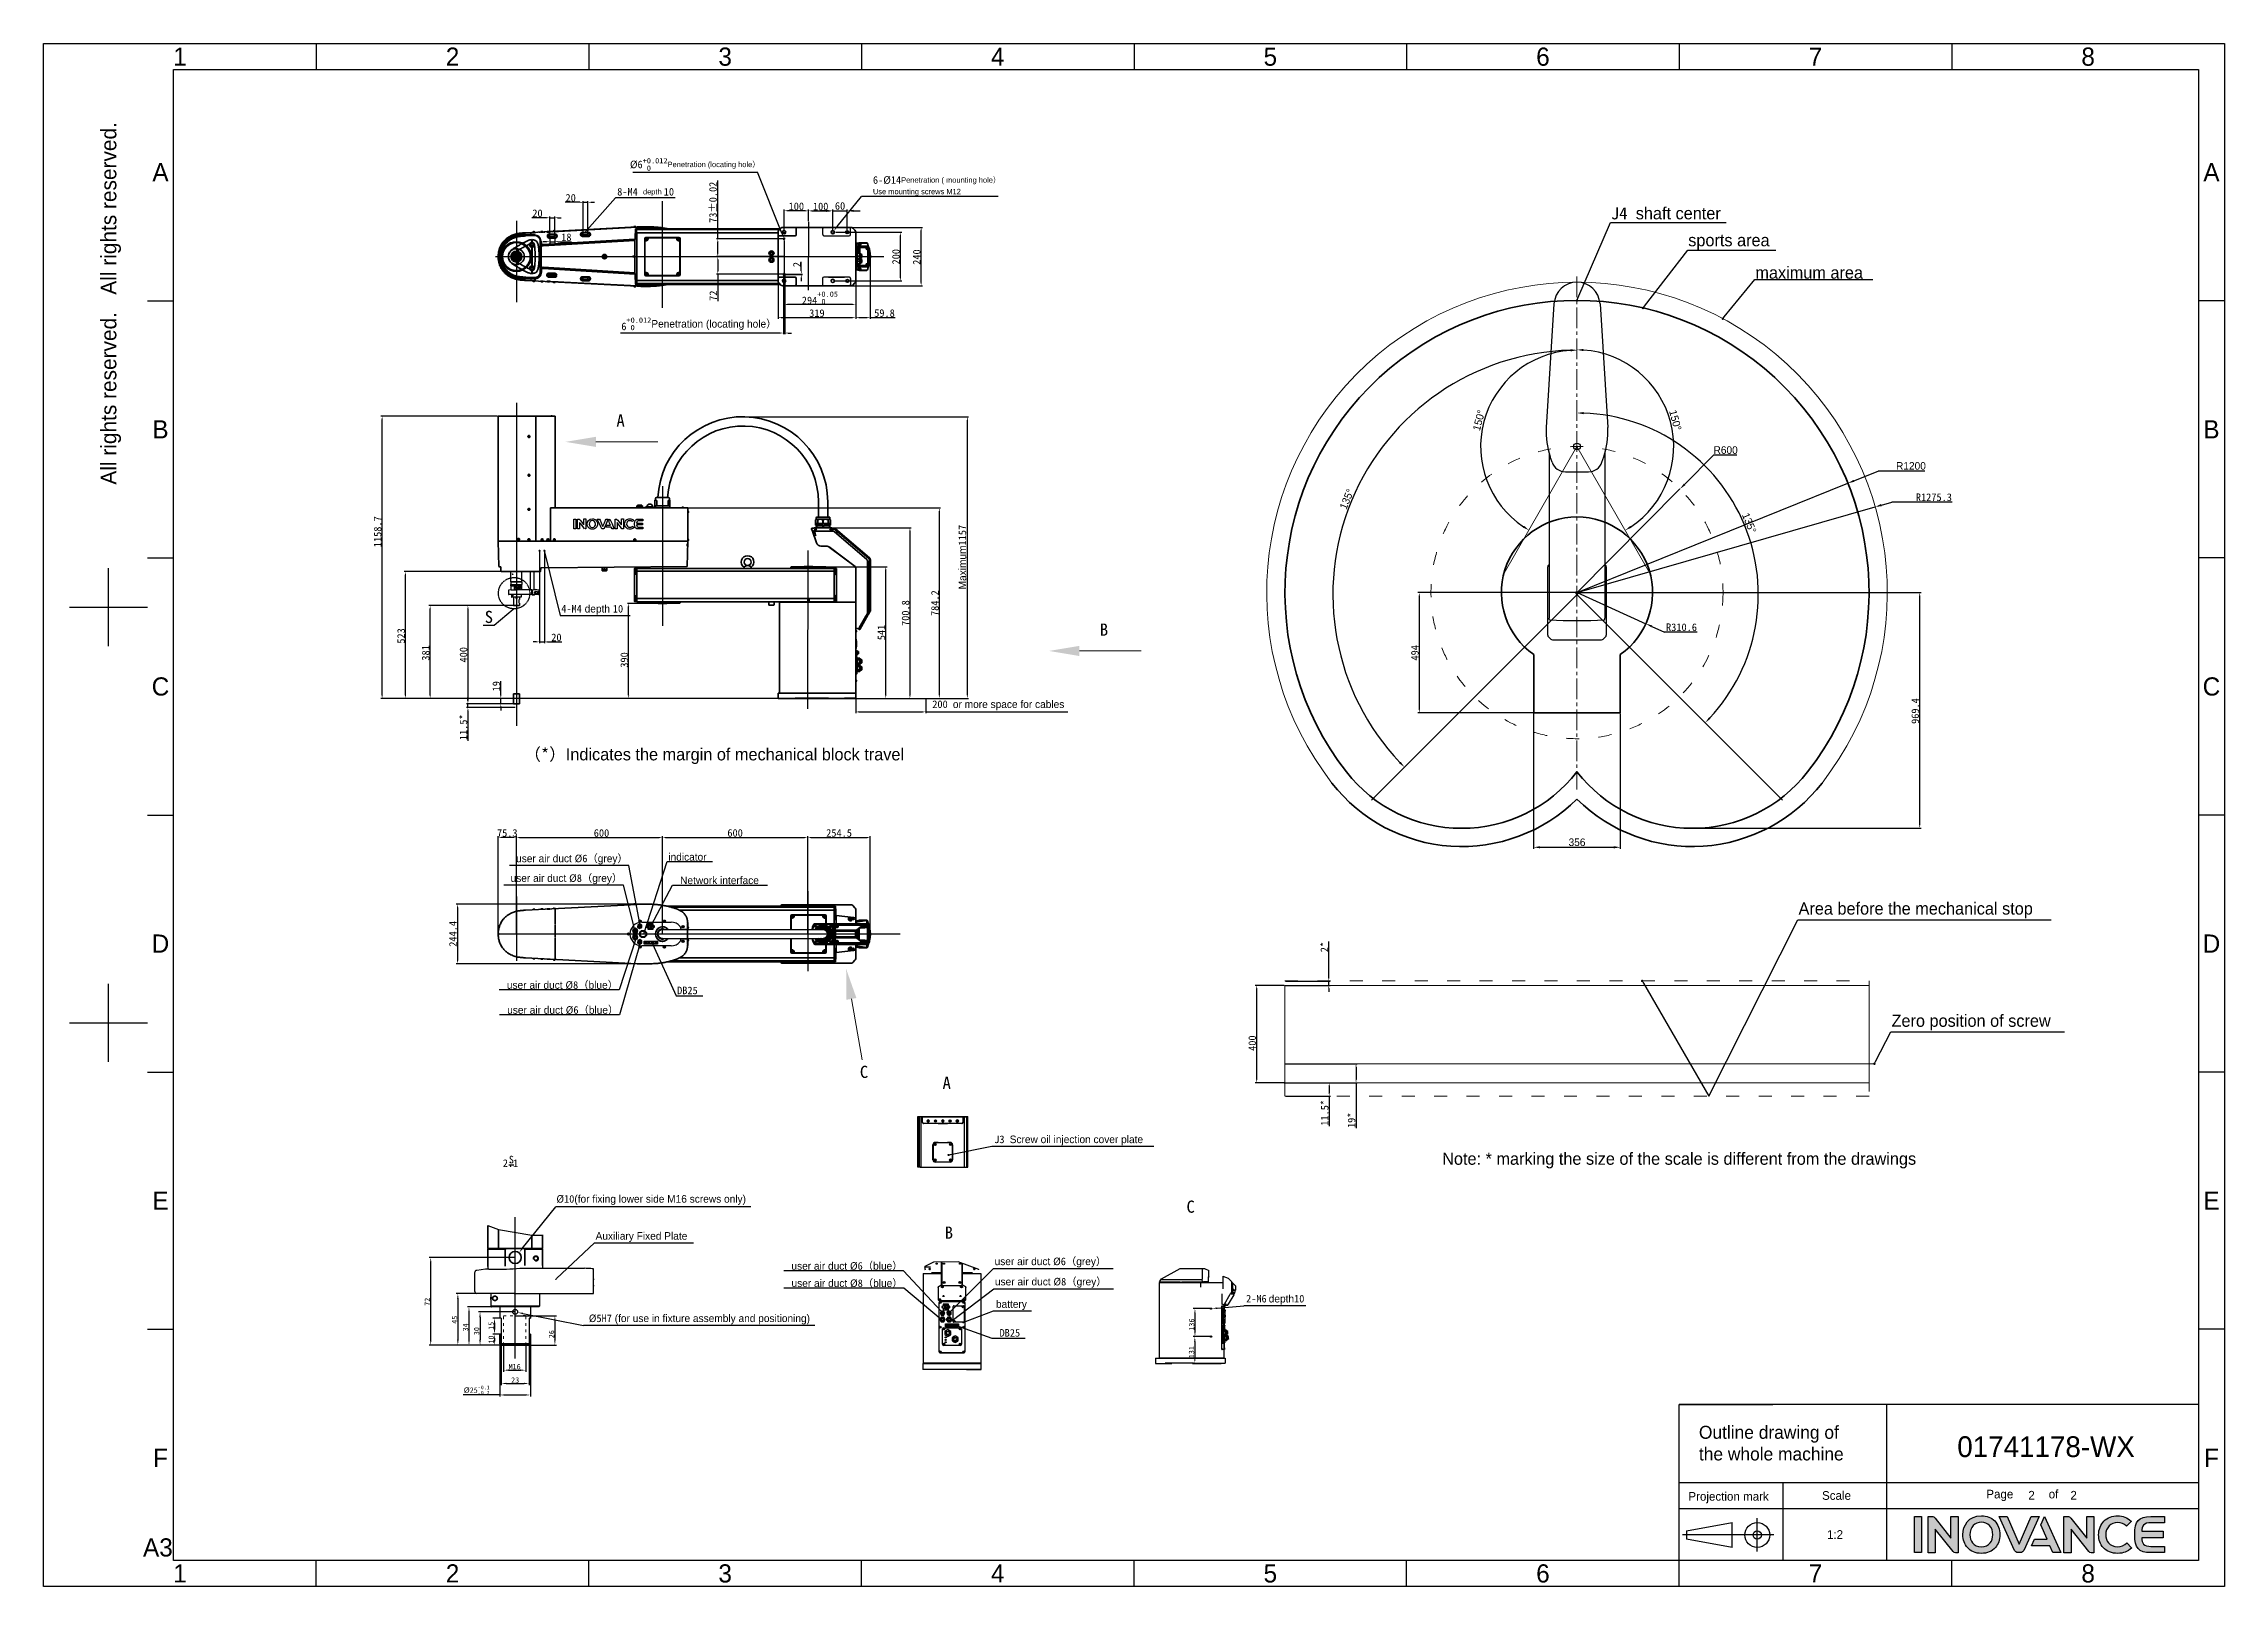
# Model space of a CAD drawing. Header units: millimetres. Extents: x 4086 to 8300, y 123 to 1549.
# Drawn here: x 6284 to 8300, y 124 to 1549 of the extents above; entities that cross this region are included whole.
import ezdxf
from ezdxf import colors
from ezdxf.entities.mleader import LeaderData, LeaderLine
from ezdxf.enums import TextEntityAlignment as Align
from ezdxf.math import Vec2, Vec3

# ---------------------------------------------------------------- set-up
doc = ezdxf.new("R2010")
doc.units = ezdxf.units.MM
for name, pattern in [('ACAD_ISO03W100', [30, 12, -18]), ('CENTER2', [28.575, 19.05, -3.175, 3.175, -3.175]), ('PHANTOM', [0.8, 0.45, -0.05, 0.1, -0.05, 0.1, -0.05])]:
    doc.linetypes.add(name, pattern=pattern)
for name, color, linetype in [('00_COMPONENTS', 7, 'Continuous'), ('layer 1', 7, 'Continuous'), ('中心线', 7, 'Continuous'), ('标注图层', 7, 'Continuous')]:
    doc.layers.add(name, color=color, linetype=linetype)
doc.layers.add('logo-蓝色', color=7, linetype='Continuous', true_color=0x008ccf)
for name, color, linetype, lineweight in [('中心线层', 7, 'CENTER2', 0), ('标注', 7, 'Continuous', 25), ('标注层', 7, 'Continuous', 0), ('粗线', 7, 'PHANTOM', 35), ('粗线层', 7, 'Continuous', 35), ('细线', 7, 'Continuous', 25), ('细线层', 7, 'Continuous', 0), ('虚线层', 7, 'ACAD_ISO03W100', 0)]:
    doc.layers.add(name, color=color, linetype=linetype, lineweight=lineweight)
doc.styles.get("Standard").update_dxf_attribs({"font": 'simsun.ttc'})
doc.styles.add('思源黑', font='SourceHanSansCN-Normal.ttf')
doc.dimstyles.new('半径标注', dxfattribs={"dimtxt": 7, "dimasz": 6, "dimexe": 1.25, "dimexo": 0.625, "dimgap": 1, "dimtad": 1, "dimtoh": 1, "dimlfac": 2, "dimdsep": 46, "dimtxsty": '思源黑', "dimcen": 2.5, "dimadec": 0, "dimazin": 0, "dimtfac": 1, "dimtmove": 0, "dimatfit": 3, "dimfxl": 1, "dimarcsym": 0})
doc.dimstyles.new('放大图标注', dxfattribs={"dimtxt": 5, "dimasz": 5, "dimexe": 1.5, "dimexo": 0, "dimtad": 1, "dimdec": 3, "dimlfac": 2, "dimdsep": 46, "dimtxsty": 'Standard', "dimblk": '_FILLED', "dimcen": 0.09, "dimadec": 0, "dimazin": 0, "dimtp": 0.2, "dimtm": 0.2, "dimtfac": 1, "dimtdec": 3, "dimtofl": 0, "dimtmove": 0, "dimatfit": 2, "dimldrblk": '_FILLED', "dimfxl": 1, "dimtolj": 1, "dimarcsym": 0})
doc.dimstyles.new('直径标注', dxfattribs={"dimtxt": 5, "dimasz": 5, "dimexe": 1.5, "dimexo": 0, "dimtad": 1, "dimtoh": 1, "dimdec": 0, "dimlfac": 10, "dimdsep": 46, "dimtxsty": 'Standard', "dimblk": '_FILLED', "dimcen": 0.09, "dimadec": 0, "dimazin": 0, "dimtol": 1, "dimtp": 0.001, "dimtm": 0.001, "dimtfac": 1, "dimtdec": 0, "dimtofl": 0, "dimtmove": 0, "dimatfit": 3, "dimldrblk": '_FILLED', "dimfxl": 1, "dimtolj": 1, "dimarcsym": 0})
doc.dimstyles.new('直线标注', dxfattribs={"dimtxt": 7, "dimasz": 3, "dimexe": 1.25, "dimexo": 0.625, "dimtad": 1, "dimlfac": 4, "dimdsep": 46, "dimtxsty": 'Standard', "dimcen": 2.5, "dimadec": 0, "dimazin": 0, "dimtm": 1e-09, "dimtfac": 1, "dimtmove": 0, "dimatfit": 3, "dimfxl": 1, "dimarcsym": 0})

msp = doc.modelspace()

# ---------------------------------------------------------------- texts
at = {"insert": (6713.69937, 521.49262), "char_height": 7, "width": 3.4025326, "attachment_point": 1}
msp.add_mtext('{\\LS}', dxfattribs=at)
at = {"layer": '标注', "char_height": 11.25, "attachment_point": 1}
for s, insert in [('A', (7114.68809, 594.57796)), ('B', (7116.69129, 456.12447))]:
    msp.add_mtext_dynamic_manual_height_columns(s, width=23.648332, gutter_width=25, heights=[0], dxfattribs=dict(at, insert=insert))
at = {"layer": '标注层', "char_height": 11.25, "attachment_point": 1}
for s, width, gutter_width, insert in [('A', 12.9875199, 30, (6813.20339, 1206.56261)), ('B', 12.9875199, 30, (7260.06339, 1013.34729)), ('（*）{\\fSource Han Sans CN Normal|b0|i0|c134|p34;\\C7;Indicates the margin of mechanical block travel}', 412.9492255, 25, (6728.03867, 898.14932)), ('C', 12.9875199, 30, (7038.22106, 604.68973)), ('{\\fSource Han Sans CN Normal|b0|i0|c134|p34;Note: * marking the size of the scale is different from the drawings}', 510.7684037, 25, (7576.54023, 524.46139)), ('C', 12.9875199, 30, (7340.18448, 480.11771))]:
    msp.add_mtext_dynamic_manual_height_columns(s, width=width, gutter_width=gutter_width, heights=[0], dxfattribs=dict(at, insert=insert))
at = {"layer": '细线', "color": 2, "linetype": 'Continuous', "insert": (6722.47234, 528.69199), "char_height": 6.75, "width": 21.9645546, "attachment_point": 3, "line_spacing_factor": 0.9}
msp.add_mtext('{\\L\\H1.037037x;\\C256;    \\P\\l        2:1\\H0.964286x; }', dxfattribs=at)

# ---------------------------------------------------------------- blocks, each defined once
blk = doc.blocks.new('1')
at = {"layer": 'logo-蓝色'}
h = blk.add_hatch(color=256, dxfattribs=at)
h.dxf.hatch_style = 1
edge = h.paths.add_edge_path()
edge.add_spline(control_points=[(8013.2, 154.8), (8013.2, 154.8), (8019.8, 154.8), (8019.8, 154.8), (8019.8, 154.8), (8019.8, 154.8), (8019.8, 188.2), (8019.8, 188.2), (8019.8, 188.2), (8019.8, 188.2), (8013.2, 188.2), (8013.2, 188.2), (8013.2, 188.2), (8013.2, 188.2), (8013.2, 154.8), (8013.2, 154.8)], knot_values=[0, 0, 0, 0, 0.25, 0.25, 0.25, 0.25, 0.5, 0.5, 0.5, 0.5, 0.75, 0.75, 0.75, 0.75, 1, 1, 1, 1], degree=3, periodic=1)
h = blk.add_hatch(color=256, dxfattribs=at)
h.dxf.hatch_style = 1
edge = h.paths.add_edge_path()
edge.add_spline(control_points=[(8046.9, 188.2), (8046.9, 188.2), (8046.9, 168.1), (8046.9, 168.1), (8046.9, 168.1), (8046.9, 168.1), (8032.2, 186.7), (8032.2, 186.7), (8032.2, 186.7), (8031.5, 187.6), (8030.5, 188.2), (8029.3, 188.2), (8029.3, 188.2), (8029.3, 188.2), (8025.7, 188.2), (8025.7, 188.2), (8025.7, 188.2), (8025.7, 188.2), (8025.7, 154.7), (8025.7, 154.7), (8025.7, 154.7), (8025.7, 154.7), (8032.4, 154.7), (8032.4, 154.7), (8032.4, 154.7), (8032.4, 154.7), (8032.4, 176.6), (8032.4, 176.6), (8032.4, 176.6), (8032.4, 176.6), (8048.9, 155.8), (8048.9, 155.8), (8048.9, 155.8), (8049.4, 155.1), (8050.1, 154.7), (8051, 154.7), (8051, 154.7), (8051, 154.7), (8053.6, 154.7), (8053.6, 154.7), (8053.6, 154.7), (8053.6, 154.7), (8053.6, 188.2), (8053.6, 188.2), (8053.6, 188.2), (8053.6, 188.2), (8046.9, 188.2), (8046.9, 188.2)], knot_values=[0, 0, 0, 0, 0.083333, 0.083333, 0.083333, 0.083333, 0.166667, 0.166667, 0.166667, 0.166667, 0.25, 0.25, 0.25, 0.25, 0.333333, 0.333333, 0.333333, 0.333333, 0.416667, 0.416667, 0.416667, 0.416667, 0.5, 0.5, 0.5, 0.5, 0.583333, 0.583333, 0.583333, 0.583333, 0.666667, 0.666667, 0.666667, 0.666667, 0.75, 0.75, 0.75, 0.75, 0.833333, 0.833333, 0.833333, 0.833333, 0.916667, 0.916667, 0.916667, 0.916667, 1, 1, 1, 1], degree=3, periodic=1)
h = blk.add_hatch(color=256, dxfattribs=at)
h.dxf.hatch_style = 1
edge = h.paths.add_edge_path(flags=16)
edge.add_spline(control_points=[(8067.5, 179.9), (8069.4, 181.8), (8072, 182.8), (8075, 182.8), (8075, 182.8), (8078.1, 182.8), (8080.6, 181.9), (8082.5, 180), (8082.5, 180), (8084.5, 177.9), (8085.7, 174.7), (8085.6, 171.3), (8085.6, 171.3), (8085.5, 165.9), (8082.7, 160.2), (8075, 160.2), (8075, 160.2), (8067.4, 160.2), (8064.5, 165.9), (8064.4, 171.2), (8064.4, 171.2), (8064.3, 174.6), (8065.5, 177.8), (8067.5, 179.9)], knot_values=[0, 0, 0, 0, 0.166667, 0.166667, 0.166667, 0.166667, 0.333333, 0.333333, 0.333333, 0.333333, 0.5, 0.5, 0.5, 0.5, 0.666667, 0.666667, 0.666667, 0.666667, 0.833333, 0.833333, 0.833333, 0.833333, 1, 1, 1, 1], degree=3, periodic=0)
edge = h.paths.add_edge_path()
edge.add_spline(control_points=[(8075, 188.9), (8063.2, 188.9), (8057.9, 179.8), (8057.9, 171.3), (8057.9, 171.3), (8057.9, 166.7), (8059.4, 162.5), (8062.1, 159.4), (8062.1, 159.4), (8065.1, 155.9), (8069.6, 154.1), (8075, 154.1), (8075, 154.1), (8080.4, 154.1), (8084.9, 155.9), (8088, 159.5), (8088, 159.5), (8090.6, 162.5), (8092.1, 166.8), (8092.2, 171.3), (8092.2, 171.3), (8092.2, 176.3), (8090.4, 180.9), (8087.3, 184.1), (8087.3, 184.1), (8084.2, 187.3), (8080, 188.9), (8075, 188.9)], knot_values=[0, 0, 0, 0, 0.142857, 0.142857, 0.142857, 0.142857, 0.285714, 0.285714, 0.285714, 0.285714, 0.428571, 0.428571, 0.428571, 0.428571, 0.571429, 0.571429, 0.571429, 0.571429, 0.714286, 0.714286, 0.714286, 0.714286, 0.857143, 0.857143, 0.857143, 0.857143, 1, 1, 1, 1], degree=3, periodic=0)
h = blk.add_hatch(color=256, dxfattribs=at)
h.dxf.hatch_style = 1
edge = h.paths.add_edge_path()
edge.add_spline(control_points=[(8120.9, 188.2), (8120.9, 188.2), (8110, 162.7), (8110, 162.7), (8110, 162.7), (8110, 162.7), (8099, 188.2), (8099, 188.2), (8099, 188.2), (8099, 188.2), (8091.6, 188.2), (8091.6, 188.2), (8091.6, 188.2), (8091.6, 188.2), (8105.6, 156.9), (8105.6, 156.9), (8105.6, 156.9), (8106.2, 155.7), (8107.5, 154.8), (8108.9, 154.8), (8108.9, 154.8), (8108.9, 154.8), (8108.9, 154.8), (8108.9, 154.8), (8108.9, 154.8), (8108.9, 154.8), (8111, 154.8), (8111, 154.8), (8111, 154.8), (8111, 154.8), (8111, 154.8), (8111, 154.8), (8111, 154.8), (8112.5, 154.8), (8113.7, 155.7), (8114.3, 156.9), (8114.3, 156.9), (8114.3, 156.9), (8128.3, 188.2), (8128.3, 188.2), (8128.3, 188.2), (8128.3, 188.2), (8120.9, 188.2), (8120.9, 188.2)], knot_values=[0, 0, 0, 0, 0.090909, 0.090909, 0.090909, 0.090909, 0.181818, 0.181818, 0.181818, 0.181818, 0.272727, 0.272727, 0.272727, 0.272727, 0.363636, 0.363636, 0.363636, 0.363636, 0.454545, 0.454545, 0.454545, 0.454545, 0.545455, 0.545455, 0.545455, 0.545455, 0.636364, 0.636364, 0.636364, 0.636364, 0.727273, 0.727273, 0.727273, 0.727273, 0.818182, 0.818182, 0.818182, 0.818182, 0.909091, 0.909091, 0.909091, 0.909091, 1, 1, 1, 1], degree=3, periodic=1)
h = blk.add_hatch(color=256, dxfattribs=at)
h.dxf.hatch_style = 1
edge = h.paths.add_edge_path()
edge.add_spline(control_points=[(8133.5, 188.2), (8133.5, 188.2), (8130, 180.4), (8130, 180.4), (8130, 180.4), (8130, 180.4), (8135.7, 167.2), (8135.7, 167.2), (8135.7, 167.2), (8135.7, 167.2), (8124.1, 167.2), (8124.1, 167.2), (8124.1, 167.2), (8124.1, 167.2), (8121.3, 161), (8121.3, 161), (8121.3, 161), (8121.3, 161), (8138.4, 161), (8138.4, 161), (8138.4, 161), (8138.4, 161), (8141.2, 154.8), (8141.2, 154.8), (8141.2, 154.8), (8141.2, 154.8), (8148.4, 154.8), (8148.4, 154.8), (8148.4, 154.8), (8148.4, 154.8), (8133.5, 188.2), (8133.5, 188.2)], knot_values=[0, 0, 0, 0, 0.125, 0.125, 0.125, 0.125, 0.25, 0.25, 0.25, 0.25, 0.375, 0.375, 0.375, 0.375, 0.5, 0.5, 0.5, 0.5, 0.625, 0.625, 0.625, 0.625, 0.75, 0.75, 0.75, 0.75, 0.875, 0.875, 0.875, 0.875, 1, 1, 1, 1], degree=3, periodic=1)
h = blk.add_hatch(color=256, dxfattribs=at)
h.dxf.hatch_style = 1
edge = h.paths.add_edge_path()
edge.add_spline(control_points=[(8172.4, 188.2), (8172.4, 188.2), (8172.4, 168.1), (8172.4, 168.1), (8172.4, 168.1), (8172.4, 168.1), (8157.7, 186.7), (8157.7, 186.7), (8157.7, 186.7), (8157, 187.6), (8156, 188.2), (8154.8, 188.2), (8154.8, 188.2), (8154.8, 188.2), (8151.2, 188.2), (8151.2, 188.2), (8151.2, 188.2), (8151.2, 188.2), (8151.2, 154.7), (8151.2, 154.7), (8151.2, 154.7), (8151.2, 154.7), (8157.9, 154.7), (8157.9, 154.7), (8157.9, 154.7), (8157.9, 154.7), (8157.9, 176.6), (8157.9, 176.6), (8157.9, 176.6), (8157.9, 176.6), (8174.4, 155.8), (8174.4, 155.8), (8174.4, 155.8), (8174.9, 155.1), (8175.6, 154.7), (8176.5, 154.7), (8176.5, 154.7), (8176.5, 154.7), (8179.1, 154.7), (8179.1, 154.7), (8179.1, 154.7), (8179.1, 154.7), (8179.1, 188.2), (8179.1, 188.2), (8179.1, 188.2), (8179.1, 188.2), (8172.4, 188.2), (8172.4, 188.2)], knot_values=[0, 0, 0, 0, 0.083333, 0.083333, 0.083333, 0.083333, 0.166667, 0.166667, 0.166667, 0.166667, 0.25, 0.25, 0.25, 0.25, 0.333333, 0.333333, 0.333333, 0.333333, 0.416667, 0.416667, 0.416667, 0.416667, 0.5, 0.5, 0.5, 0.5, 0.583333, 0.583333, 0.583333, 0.583333, 0.666667, 0.666667, 0.666667, 0.666667, 0.75, 0.75, 0.75, 0.75, 0.833333, 0.833333, 0.833333, 0.833333, 0.916667, 0.916667, 0.916667, 0.916667, 1, 1, 1, 1], degree=3, periodic=1)
h = blk.add_hatch(color=256, dxfattribs=at)
h.dxf.hatch_style = 1
edge = h.paths.add_edge_path()
edge.add_spline(control_points=[(8209.2, 163.6), (8207.2, 161.6), (8204.1, 160.3), (8201.1, 160.3), (8201.1, 160.3), (8193, 160.3), (8190, 166), (8190, 171.3), (8190, 171.3), (8189.9, 174.5), (8191.1, 177.5), (8193.1, 179.5), (8193.1, 179.5), (8195.1, 181.5), (8197.8, 182.5), (8201.1, 182.5), (8201.1, 182.5), (8204.1, 182.5), (8206.9, 181.5), (8208.9, 179.5), (8208.9, 179.5), (8208.9, 179.5), (8209.1, 179.3), (8209.1, 179.3), (8209.1, 179.3), (8209.1, 179.3), (8213.5, 183.6), (8213.5, 183.6), (8213.5, 183.6), (8213.5, 183.6), (8213.4, 183.8), (8213.4, 183.8), (8213.4, 183.8), (8210, 187.1), (8205.7, 188.9), (8201.1, 188.9), (8201.1, 188.9), (8195.9, 188.9), (8191.5, 187.2), (8188.3, 184), (8188.3, 184), (8185.2, 180.8), (8183.4, 176.2), (8183.4, 171.3), (8183.4, 171.3), (8183.4, 166.7), (8184.9, 162.5), (8187.6, 159.4), (8187.6, 159.4), (8190.8, 155.9), (8195.4, 154.1), (8201.1, 154.1), (8201.1, 154.1), (8206.1, 154.1), (8210.5, 155.8), (8213.8, 159), (8213.8, 159), (8213.8, 159), (8213.9, 159.2), (8213.9, 159.2), (8213.9, 159.2), (8213.9, 159.2), (8209.4, 163.8), (8209.4, 163.8), (8209.4, 163.8), (8209.4, 163.8), (8209.2, 163.6), (8209.2, 163.6)], knot_values=[0, 0, 0, 0, 0.058824, 0.058824, 0.058824, 0.058824, 0.117647, 0.117647, 0.117647, 0.117647, 0.176471, 0.176471, 0.176471, 0.176471, 0.235294, 0.235294, 0.235294, 0.235294, 0.294118, 0.294118, 0.294118, 0.294118, 0.352941, 0.352941, 0.352941, 0.352941, 0.411765, 0.411765, 0.411765, 0.411765, 0.470588, 0.470588, 0.470588, 0.470588, 0.529412, 0.529412, 0.529412, 0.529412, 0.588235, 0.588235, 0.588235, 0.588235, 0.647059, 0.647059, 0.647059, 0.647059, 0.705882, 0.705882, 0.705882, 0.705882, 0.764706, 0.764706, 0.764706, 0.764706, 0.823529, 0.823529, 0.823529, 0.823529, 0.882353, 0.882353, 0.882353, 0.882353, 0.941176, 0.941176, 0.941176, 0.941176, 1, 1, 1, 1], degree=3, periodic=0)
h = blk.add_hatch(color=256, dxfattribs=at)
h.dxf.hatch_style = 1
edge = h.paths.add_edge_path()
edge.add_spline(control_points=[(8231.8, 182.4), (8231.8, 182.4), (8244.3, 182.4), (8244.3, 182.4), (8244.3, 182.4), (8244.3, 182.4), (8244.3, 188.2), (8244.3, 188.2), (8244.3, 188.2), (8244.3, 188.2), (8231.7, 188.2), (8231.7, 188.2), (8231.7, 188.2), (8220, 188.2), (8216.8, 183.7), (8216.8, 171.9), (8216.8, 171.9), (8216.8, 171.9), (8216.8, 171.5), (8216.8, 171.5), (8216.8, 171.5), (8216.8, 171.5), (8216.8, 171.5), (8216.8, 171.5), (8216.8, 171.5), (8216.8, 171.5), (8216.8, 171.5), (8216.8, 171.5), (8216.8, 171.5), (8216.8, 171.5), (8216.8, 171.5), (8216.8, 171.5), (8216.8, 171.5), (8216.8, 171.5), (8216.8, 171), (8216.8, 171), (8216.8, 171), (8216.8, 159.2), (8220, 154.8), (8231.7, 154.8), (8231.7, 154.8), (8231.7, 154.8), (8244.3, 154.8), (8244.3, 154.8), (8244.3, 154.8), (8244.3, 154.8), (8244.3, 160.6), (8244.3, 160.6), (8244.3, 160.6), (8244.3, 160.6), (8231.8, 160.6), (8231.8, 160.6), (8231.8, 160.6), (8228.8, 160.6), (8226.4, 161.1), (8225, 162.7), (8225, 162.7), (8223.9, 164), (8223.4, 166), (8223.3, 168.4), (8223.3, 168.4), (8223.3, 168.4), (8243.2, 168.4), (8243.2, 168.4), (8243.2, 168.4), (8243.2, 168.4), (8243.2, 171.5), (8243.2, 171.5), (8243.2, 171.5), (8243.2, 171.5), (8243.2, 174.6), (8243.2, 174.6), (8243.2, 174.6), (8243.2, 174.6), (8223.3, 174.6), (8223.3, 174.6), (8223.3, 174.6), (8223.4, 176.9), (8223.9, 178.9), (8225, 180.2), (8225, 180.2), (8226.4, 181.8), (8228.8, 182.4), (8231.8, 182.4)], knot_values=[0, 0, 0, 0, 0.047619, 0.047619, 0.047619, 0.047619, 0.095238, 0.095238, 0.095238, 0.095238, 0.142857, 0.142857, 0.142857, 0.142857, 0.190476, 0.190476, 0.190476, 0.190476, 0.238095, 0.238095, 0.238095, 0.238095, 0.285714, 0.285714, 0.285714, 0.285714, 0.333333, 0.333333, 0.333333, 0.333333, 0.380952, 0.380952, 0.380952, 0.380952, 0.428571, 0.428571, 0.428571, 0.428571, 0.47619, 0.47619, 0.47619, 0.47619, 0.52381, 0.52381, 0.52381, 0.52381, 0.571429, 0.571429, 0.571429, 0.571429, 0.619048, 0.619048, 0.619048, 0.619048, 0.666667, 0.666667, 0.666667, 0.666667, 0.714286, 0.714286, 0.714286, 0.714286, 0.761905, 0.761905, 0.761905, 0.761905, 0.809524, 0.809524, 0.809524, 0.809524, 0.857143, 0.857143, 0.857143, 0.857143, 0.904762, 0.904762, 0.904762, 0.904762, 0.952381, 0.952381, 0.952381, 0.952381, 1, 1, 1, 1], degree=3, periodic=0)
at = {"color": 2}
for p, q in [((6535.7, 1549.2), (6535.7, 1525.2)), ((6787.7, 1549.2), (6787.7, 1525.2)), ((7039.7, 1549.2), (7039.7, 1525.2)), ((7291.7, 1549.2), (7291.7, 1525.2)), ((7543.7, 1549.2), (7543.7, 1525.2)), ((7795.7, 1549.2), (7795.7, 1525.2)), ((8047.7, 1549.2), (8047.7, 1525.2)), ((6379.7, 1311.6), (6403.7, 1311.6)), ((8299.7, 1311.6), (8275.7, 1311.6)), ((6379.7, 1074), (6403.7, 1074)), ((8299.7, 1074), (8275.7, 1074)), ((6343.7, 992.4), (6343.7, 1064.4)), ((6307.7, 1028.4), (6379.7, 1028.4)), ((6379.7, 836.4), (6403.7, 836.4)), ((8299.7, 836.4), (8275.7, 836.4)), ((6343.7, 608.4), (6343.7, 680.4)), ((6307.7, 644.4), (6379.7, 644.4)), ((6379.7, 598.8), (6403.7, 598.8)), ((8299.7, 598.8), (8275.7, 598.8)), ((6379.7, 361.2), (6403.7, 361.2)), ((8299.7, 361.2), (8275.7, 361.2)), ((8275.7, 291.6), (7795.7, 291.6)), ((7795.7, 147.6), (7795.7, 291.6)), ((7795.7, 291.6), (7882.1, 291.6)), ((7987.7, 147.6), (7987.7, 291.6)), ((7795.7, 147.6), (7795.7, 219.6)), ((7795.7, 219.6), (7882.1, 219.6)), ((7795.7, 219.6), (8275.7, 219.6)), ((7891.7, 147.6), (7891.7, 219.6)), ((7795.7, 195.6), (7987.7, 195.6)), ((7802.5, 175), (7844.7, 182.6)), ((7844.7, 159.6), (7844.7, 182.6)), ((7867.8, 155.8), (7867.8, 186.5)), ((7883.1, 171.1), (7798.6, 171.1)), ((7802.5, 175), (7802.5, 167.3)), ((7844.7, 159.6), (7802.5, 167.3)), ((6535.7, 123.6), (6535.7, 147.6)), ((6787.7, 123.6), (6787.7, 147.6)), ((7039.7, 123.6), (7039.7, 147.6)), ((7291.7, 123.6), (7291.7, 147.6)), ((7543.7, 123.6), (7543.7, 147.6)), ((7795.7, 123.6), (7795.7, 147.6)), ((8047.7, 123.6), (8047.7, 147.6))]:
    blk.add_line(p, q, dxfattribs=at)
for points in [[(6283.7, 123.6), (6283.7, 1549.2), (8299.7, 1549.2), (8299.7, 123.6)], [(6403.7, 147.6), (6403.7, 1525.2), (8275.7, 1525.2), (8275.7, 147.6)], [(7987.7, 195.6), (8275.7, 195.6), (8275.7, 147.6), (7987.7, 147.6)]]:
    blk.add_lwpolyline(points, close=True, dxfattribs=at)
for radius in [11.5, 3.84]:
    blk.add_circle((7867.8, 171.1), radius, dxfattribs=at)
at = {"layer": 'logo-蓝色'}
for points, knots in [([(8013.2, 154.8), (8013.2, 154.8), (8019.8, 154.8), (8019.8, 154.8), (8019.8, 154.8), (8019.8, 154.8), (8019.8, 188.2), (8019.8, 188.2), (8019.8, 188.2), (8019.8, 188.2), (8013.2, 188.2), (8013.2, 188.2), (8013.2, 188.2), (8013.2, 188.2), (8013.2, 154.8), (8013.2, 154.8)], [0, 0, 0, 0, 0.25, 0.25, 0.25, 0.25, 0.5, 0.5, 0.5, 0.5, 0.75, 0.75, 0.75, 0.75, 1, 1, 1, 1]), ([(8046.9, 188.2), (8046.9, 188.2), (8046.9, 168.1), (8046.9, 168.1), (8046.9, 168.1), (8046.9, 168.1), (8032.2, 186.7), (8032.2, 186.7), (8032.2, 186.7), (8031.5, 187.6), (8030.5, 188.2), (8029.3, 188.2), (8029.3, 188.2), (8029.3, 188.2), (8025.7, 188.2), (8025.7, 188.2), (8025.7, 188.2), (8025.7, 188.2), (8025.7, 154.7), (8025.7, 154.7), (8025.7, 154.7), (8025.7, 154.7), (8032.4, 154.7), (8032.4, 154.7), (8032.4, 154.7), (8032.4, 154.7), (8032.4, 176.6), (8032.4, 176.6), (8032.4, 176.6), (8032.4, 176.6), (8048.9, 155.8), (8048.9, 155.8), (8048.9, 155.8), (8049.4, 155.1), (8050.1, 154.7), (8051, 154.7), (8051, 154.7), (8051, 154.7), (8053.6, 154.7), (8053.6, 154.7), (8053.6, 154.7), (8053.6, 154.7), (8053.6, 188.2), (8053.6, 188.2), (8053.6, 188.2), (8053.6, 188.2), (8046.9, 188.2), (8046.9, 188.2)], [0, 0, 0, 0, 0.083333, 0.083333, 0.083333, 0.083333, 0.166667, 0.166667, 0.166667, 0.166667, 0.25, 0.25, 0.25, 0.25, 0.333333, 0.333333, 0.333333, 0.333333, 0.416667, 0.416667, 0.416667, 0.416667, 0.5, 0.5, 0.5, 0.5, 0.583333, 0.583333, 0.583333, 0.583333, 0.666667, 0.666667, 0.666667, 0.666667, 0.75, 0.75, 0.75, 0.75, 0.833333, 0.833333, 0.833333, 0.833333, 0.916667, 0.916667, 0.916667, 0.916667, 1, 1, 1, 1]), ([(8075, 188.9), (8063.2, 188.9), (8057.9, 179.8), (8057.9, 171.3), (8057.9, 171.3), (8057.9, 166.7), (8059.4, 162.5), (8062.1, 159.4), (8062.1, 159.4), (8065.1, 155.9), (8069.6, 154.1), (8075, 154.1), (8075, 154.1), (8080.4, 154.1), (8084.9, 155.9), (8088, 159.5), (8088, 159.5), (8090.6, 162.5), (8092.1, 166.8), (8092.2, 171.3), (8092.2, 171.3), (8092.2, 176.3), (8090.4, 180.9), (8087.3, 184.1), (8087.3, 184.1), (8084.2, 187.3), (8080, 188.9), (8075, 188.9)], [0, 0, 0, 0, 0.142857, 0.142857, 0.142857, 0.142857, 0.285714, 0.285714, 0.285714, 0.285714, 0.428571, 0.428571, 0.428571, 0.428571, 0.571429, 0.571429, 0.571429, 0.571429, 0.714286, 0.714286, 0.714286, 0.714286, 0.857143, 0.857143, 0.857143, 0.857143, 1, 1, 1, 1]), ([(8067.5, 179.9), (8069.4, 181.8), (8072, 182.8), (8075, 182.8), (8075, 182.8), (8078.1, 182.8), (8080.6, 181.9), (8082.5, 180), (8082.5, 180), (8084.5, 177.9), (8085.7, 174.7), (8085.6, 171.3), (8085.6, 171.3), (8085.5, 165.9), (8082.7, 160.2), (8075, 160.2), (8075, 160.2), (8067.4, 160.2), (8064.5, 165.9), (8064.4, 171.2), (8064.4, 171.2), (8064.3, 174.6), (8065.5, 177.8), (8067.5, 179.9)], [0, 0, 0, 0, 0.166667, 0.166667, 0.166667, 0.166667, 0.333333, 0.333333, 0.333333, 0.333333, 0.5, 0.5, 0.5, 0.5, 0.666667, 0.666667, 0.666667, 0.666667, 0.833333, 0.833333, 0.833333, 0.833333, 1, 1, 1, 1]), ([(8120.9, 188.2), (8120.9, 188.2), (8110, 162.7), (8110, 162.7), (8110, 162.7), (8110, 162.7), (8099, 188.2), (8099, 188.2), (8099, 188.2), (8099, 188.2), (8091.6, 188.2), (8091.6, 188.2), (8091.6, 188.2), (8091.6, 188.2), (8105.6, 156.9), (8105.6, 156.9), (8105.6, 156.9), (8106.2, 155.7), (8107.5, 154.8), (8108.9, 154.8), (8108.9, 154.8), (8108.9, 154.8), (8108.9, 154.8), (8108.9, 154.8), (8108.9, 154.8), (8108.9, 154.8), (8111, 154.8), (8111, 154.8), (8111, 154.8), (8111, 154.8), (8111, 154.8), (8111, 154.8), (8111, 154.8), (8112.5, 154.8), (8113.7, 155.7), (8114.3, 156.9), (8114.3, 156.9), (8114.3, 156.9), (8128.3, 188.2), (8128.3, 188.2), (8128.3, 188.2), (8128.3, 188.2), (8120.9, 188.2), (8120.9, 188.2)], [0, 0, 0, 0, 0.090909, 0.090909, 0.090909, 0.090909, 0.181818, 0.181818, 0.181818, 0.181818, 0.272727, 0.272727, 0.272727, 0.272727, 0.363636, 0.363636, 0.363636, 0.363636, 0.454545, 0.454545, 0.454545, 0.454545, 0.545455, 0.545455, 0.545455, 0.545455, 0.636364, 0.636364, 0.636364, 0.636364, 0.727273, 0.727273, 0.727273, 0.727273, 0.818182, 0.818182, 0.818182, 0.818182, 0.909091, 0.909091, 0.909091, 0.909091, 1, 1, 1, 1]), ([(8133.5, 188.2), (8133.5, 188.2), (8130, 180.4), (8130, 180.4), (8130, 180.4), (8130, 180.4), (8135.7, 167.2), (8135.7, 167.2), (8135.7, 167.2), (8135.7, 167.2), (8124.1, 167.2), (8124.1, 167.2), (8124.1, 167.2), (8124.1, 167.2), (8121.3, 161), (8121.3, 161), (8121.3, 161), (8121.3, 161), (8138.4, 161), (8138.4, 161), (8138.4, 161), (8138.4, 161), (8141.2, 154.8), (8141.2, 154.8), (8141.2, 154.8), (8141.2, 154.8), (8148.4, 154.8), (8148.4, 154.8), (8148.4, 154.8), (8148.4, 154.8), (8133.5, 188.2), (8133.5, 188.2)], [0, 0, 0, 0, 0.125, 0.125, 0.125, 0.125, 0.25, 0.25, 0.25, 0.25, 0.375, 0.375, 0.375, 0.375, 0.5, 0.5, 0.5, 0.5, 0.625, 0.625, 0.625, 0.625, 0.75, 0.75, 0.75, 0.75, 0.875, 0.875, 0.875, 0.875, 1, 1, 1, 1]), ([(8172.4, 188.2), (8172.4, 188.2), (8172.4, 168.1), (8172.4, 168.1), (8172.4, 168.1), (8172.4, 168.1), (8157.7, 186.7), (8157.7, 186.7), (8157.7, 186.7), (8157, 187.6), (8156, 188.2), (8154.8, 188.2), (8154.8, 188.2), (8154.8, 188.2), (8151.2, 188.2), (8151.2, 188.2), (8151.2, 188.2), (8151.2, 188.2), (8151.2, 154.7), (8151.2, 154.7), (8151.2, 154.7), (8151.2, 154.7), (8157.9, 154.7), (8157.9, 154.7), (8157.9, 154.7), (8157.9, 154.7), (8157.9, 176.6), (8157.9, 176.6), (8157.9, 176.6), (8157.9, 176.6), (8174.4, 155.8), (8174.4, 155.8), (8174.4, 155.8), (8174.9, 155.1), (8175.6, 154.7), (8176.5, 154.7), (8176.5, 154.7), (8176.5, 154.7), (8179.1, 154.7), (8179.1, 154.7), (8179.1, 154.7), (8179.1, 154.7), (8179.1, 188.2), (8179.1, 188.2), (8179.1, 188.2), (8179.1, 188.2), (8172.4, 188.2), (8172.4, 188.2)], [0, 0, 0, 0, 0.083333, 0.083333, 0.083333, 0.083333, 0.166667, 0.166667, 0.166667, 0.166667, 0.25, 0.25, 0.25, 0.25, 0.333333, 0.333333, 0.333333, 0.333333, 0.416667, 0.416667, 0.416667, 0.416667, 0.5, 0.5, 0.5, 0.5, 0.583333, 0.583333, 0.583333, 0.583333, 0.666667, 0.666667, 0.666667, 0.666667, 0.75, 0.75, 0.75, 0.75, 0.833333, 0.833333, 0.833333, 0.833333, 0.916667, 0.916667, 0.916667, 0.916667, 1, 1, 1, 1]), ([(8209.2, 163.6), (8207.2, 161.6), (8204.1, 160.3), (8201.1, 160.3), (8201.1, 160.3), (8193, 160.3), (8190, 166), (8190, 171.3), (8190, 171.3), (8189.9, 174.5), (8191.1, 177.5), (8193.1, 179.5), (8193.1, 179.5), (8195.1, 181.5), (8197.8, 182.5), (8201.1, 182.5), (8201.1, 182.5), (8204.1, 182.5), (8206.9, 181.5), (8208.9, 179.5), (8208.9, 179.5), (8208.9, 179.5), (8209.1, 179.3), (8209.1, 179.3), (8209.1, 179.3), (8209.1, 179.3), (8213.5, 183.6), (8213.5, 183.6), (8213.5, 183.6), (8213.5, 183.6), (8213.4, 183.8), (8213.4, 183.8), (8213.4, 183.8), (8210, 187.1), (8205.7, 188.9), (8201.1, 188.9), (8201.1, 188.9), (8195.9, 188.9), (8191.5, 187.2), (8188.3, 184), (8188.3, 184), (8185.2, 180.8), (8183.4, 176.2), (8183.4, 171.3), (8183.4, 171.3), (8183.4, 166.7), (8184.9, 162.5), (8187.6, 159.4), (8187.6, 159.4), (8190.8, 155.9), (8195.4, 154.1), (8201.1, 154.1), (8201.1, 154.1), (8206.1, 154.1), (8210.5, 155.8), (8213.8, 159), (8213.8, 159), (8213.8, 159), (8213.9, 159.2), (8213.9, 159.2), (8213.9, 159.2), (8213.9, 159.2), (8209.4, 163.8), (8209.4, 163.8), (8209.4, 163.8), (8209.4, 163.8), (8209.2, 163.6), (8209.2, 163.6)], [0, 0, 0, 0, 0.058824, 0.058824, 0.058824, 0.058824, 0.117647, 0.117647, 0.117647, 0.117647, 0.176471, 0.176471, 0.176471, 0.176471, 0.235294, 0.235294, 0.235294, 0.235294, 0.294118, 0.294118, 0.294118, 0.294118, 0.352941, 0.352941, 0.352941, 0.352941, 0.411765, 0.411765, 0.411765, 0.411765, 0.470588, 0.470588, 0.470588, 0.470588, 0.529412, 0.529412, 0.529412, 0.529412, 0.588235, 0.588235, 0.588235, 0.588235, 0.647059, 0.647059, 0.647059, 0.647059, 0.705882, 0.705882, 0.705882, 0.705882, 0.764706, 0.764706, 0.764706, 0.764706, 0.823529, 0.823529, 0.823529, 0.823529, 0.882353, 0.882353, 0.882353, 0.882353, 0.941176, 0.941176, 0.941176, 0.941176, 1, 1, 1, 1]), ([(8231.8, 182.4), (8231.8, 182.4), (8244.3, 182.4), (8244.3, 182.4), (8244.3, 182.4), (8244.3, 182.4), (8244.3, 188.2), (8244.3, 188.2), (8244.3, 188.2), (8244.3, 188.2), (8231.7, 188.2), (8231.7, 188.2), (8231.7, 188.2), (8220, 188.2), (8216.8, 183.7), (8216.8, 171.9), (8216.8, 171.9), (8216.8, 171.9), (8216.8, 171.5), (8216.8, 171.5), (8216.8, 171.5), (8216.8, 171.5), (8216.8, 171.5), (8216.8, 171.5), (8216.8, 171.5), (8216.8, 171.5), (8216.8, 171.5), (8216.8, 171.5), (8216.8, 171.5), (8216.8, 171.5), (8216.8, 171.5), (8216.8, 171.5), (8216.8, 171.5), (8216.8, 171.5), (8216.8, 171), (8216.8, 171), (8216.8, 171), (8216.8, 159.2), (8220, 154.8), (8231.7, 154.8), (8231.7, 154.8), (8231.7, 154.8), (8244.3, 154.8), (8244.3, 154.8), (8244.3, 154.8), (8244.3, 154.8), (8244.3, 160.6), (8244.3, 160.6), (8244.3, 160.6), (8244.3, 160.6), (8231.8, 160.6), (8231.8, 160.6), (8231.8, 160.6), (8228.8, 160.6), (8226.4, 161.1), (8225, 162.7), (8225, 162.7), (8223.9, 164), (8223.4, 166), (8223.3, 168.4), (8223.3, 168.4), (8223.3, 168.4), (8243.2, 168.4), (8243.2, 168.4), (8243.2, 168.4), (8243.2, 168.4), (8243.2, 171.5), (8243.2, 171.5), (8243.2, 171.5), (8243.2, 171.5), (8243.2, 174.6), (8243.2, 174.6), (8243.2, 174.6), (8243.2, 174.6), (8223.3, 174.6), (8223.3, 174.6), (8223.3, 174.6), (8223.4, 176.9), (8223.9, 178.9), (8225, 180.2), (8225, 180.2), (8226.4, 181.8), (8228.8, 182.4), (8231.8, 182.4)], [0, 0, 0, 0, 0.047619, 0.047619, 0.047619, 0.047619, 0.095238, 0.095238, 0.095238, 0.095238, 0.142857, 0.142857, 0.142857, 0.142857, 0.190476, 0.190476, 0.190476, 0.190476, 0.238095, 0.238095, 0.238095, 0.238095, 0.285714, 0.285714, 0.285714, 0.285714, 0.333333, 0.333333, 0.333333, 0.333333, 0.380952, 0.380952, 0.380952, 0.380952, 0.428571, 0.428571, 0.428571, 0.428571, 0.47619, 0.47619, 0.47619, 0.47619, 0.52381, 0.52381, 0.52381, 0.52381, 0.571429, 0.571429, 0.571429, 0.571429, 0.619048, 0.619048, 0.619048, 0.619048, 0.666667, 0.666667, 0.666667, 0.666667, 0.714286, 0.714286, 0.714286, 0.714286, 0.761905, 0.761905, 0.761905, 0.761905, 0.809524, 0.809524, 0.809524, 0.809524, 0.857143, 0.857143, 0.857143, 0.857143, 0.904762, 0.904762, 0.904762, 0.904762, 0.952381, 0.952381, 0.952381, 0.952381, 1, 1, 1, 1])]:
    blk.add_open_spline(points, degree=3, knots=knots, dxfattribs=at)
at = {"color": 2, "style": '思源黑'}
for s, height, p in [('1', 16.8, (6409.7, 1537.2)), ('2', 16.8, (6661.7, 1537.2)), ('3', 16.8, (6913.7, 1537.2)), ('4', 16.8, (7165.7, 1537.2)), ('5', 16.8, (7417.7, 1537.2)), ('6', 16.8, (7669.7, 1537.2)), ('7', 16.8, (7921.7, 1537.2)), ('8', 16.8, (8173.7, 1537.2)), ('A', 16.8, (6391.7, 1430.4)), ('A', 16.8, (8287.7, 1430.4)), ('B', 16.8, (6391.7, 1192.8)), ('B', 16.8, (8287.7, 1192.8)), ('C', 16.8, (6391.7, 955.2)), ('C', 16.8, (8287.7, 955.2)), ('D', 16.8, (6391.7, 717.6)), ('D', 16.8, (8287.7, 717.6)), ('E', 16.8, (6391.7, 480)), ('E', 16.8, (8287.7, 480)), ('F', 16.8, (6391.7, 242.4)), ('F', 16.8, (8287.7, 242.4)), ('Projection mark', 8, (7841.3, 206.8)), ('Scale', 8, (7941.1, 207.6)), ('A3', 16.8, (6389.3, 159.6)), ('1', 16.8, (6409.7, 135.6)), ('2', 16.8, (6661.7, 135.6)), ('3', 16.8, (6913.7, 135.6)), ('4', 16.8, (7165.7, 135.6)), ('5', 16.8, (7417.7, 135.6)), ('6', 16.8, (7669.7, 135.6)), ('7', 16.8, (7921.7, 135.6)), ('8', 16.8, (8173.7, 135.6))]:
    blk.add_text(s, height=height, dxfattribs=at).set_placement(p, align=Align.MIDDLE_CENTER)
blk.add_text('All rights reserved.   All rights reserved.', height=14.4, rotation=90, dxfattribs=at).set_placement((6343.7, 1309.2), align=Align.MIDDLE_CENTER)
blk.add_text('Page           of    ', height=8, dxfattribs=at).set_placement((8118.8, 207.9), align=Align.MIDDLE)
at = {"color": 2, "insert": (7813.9, 272), "char_height": 12, "width": 145.175, "attachment_point": 1}
blk.add_mtext('{\\fSource Han Sans CN Regular|b0|i0|c0|p34;Outline drawing of the whole machine}', dxfattribs=at)
at = {"color": 7, "style": '思源黑'}
for tag, height, p in [('编号', 19.2, (8134.8, 252.7)), ('比例', 8, (7939.7, 171.6))]:
    blk.add_attdef(tag, text='', height=height, dxfattribs=at).set_placement(p, align=Align.MIDDLE)
at = {"linetype": 'Continuous', "lineweight": 0, "ltscale": 0.3, "style": '思源黑'}
for tag, p in [('当前页', (8121.4, 207.9)), ('总页数', (8160.3, 207.9))]:
    blk.add_attdef(tag, text='', height=8, dxfattribs=at).set_placement(p, align=Align.MIDDLE)
blk = doc.blocks.new('*D2157')
at = {"layer": 'Defpoints', "color": 0}
for p in [(6641, 1029.9), (6720.7, 1029.9), (6966.9, 944.2)]:
    blk.add_point(p, dxfattribs=at)
at = {"layer": '标注', "color": 0, "linetype": 'Continuous', "lineweight": -2}
for p, q in [((6720.1, 1029.9), (6639.7, 1029.9)), ((6641, 947.2), (6641, 1026.9)), ((6966.3, 944.2), (6639.7, 944.2))]:
    blk.add_line(p, q, dxfattribs=at)
at = {"layer": '标注', "color": 0}
for points in [[(6641.5, 1026.9), (6640.5, 1026.9), (6641, 1029.9)], [(6640.5, 947.2), (6641.5, 947.2), (6641, 944.2)]]:
    blk.add_solid(points, dxfattribs=at)
at = {"layer": '标注', "color": 0, "insert": (6633.4, 986.2), "char_height": 7, "attachment_point": 2, "rotation": 90}
blk.add_mtext('381', dxfattribs=at)
blk = doc.blocks.new('*D2158')
at = {"layer": 'Defpoints', "color": 0}
for p in [(6596.6, 1205), (6703.9, 1205), (6966.9, 944.2)]:
    blk.add_point(p, dxfattribs=at)
at = {"layer": '标注', "color": 0, "linetype": 'Continuous', "lineweight": -2}
for p, q in [((6703.3, 1205), (6595.3, 1205)), ((6596.6, 947.2), (6596.6, 1202)), ((6966.3, 944.2), (6595.3, 944.2))]:
    blk.add_line(p, q, dxfattribs=at)
at = {"layer": '标注', "color": 0}
for points in [[(6597.1, 1202), (6596.1, 1202), (6596.6, 1205)], [(6596.1, 947.2), (6597.1, 947.2), (6596.6, 944.2)]]:
    blk.add_solid(points, dxfattribs=at)
at = {"layer": '标注', "color": 0, "insert": (6588.9, 1098.2), "char_height": 7, "attachment_point": 2, "rotation": 90}
blk.add_mtext('1158.7', dxfattribs=at)
blk = doc.blocks.new('*D2159')
at = {"layer": 'Defpoints', "color": 0}
for p in [(6824.5, 1032), (6855.7, 1032), (6978.3, 944.2)]:
    blk.add_point(p, dxfattribs=at)
at = {"layer": '标注', "color": 0, "linetype": 'Continuous', "lineweight": -2}
for p, q in [((6855.1, 1032), (6823.3, 1032)), ((6824.5, 947.2), (6824.5, 1029)), ((6977.7, 944.2), (6823.3, 944.2))]:
    blk.add_line(p, q, dxfattribs=at)
at = {"layer": '标注', "color": 0}
for points in [[(6825, 1029), (6824, 1029), (6824.5, 1032)], [(6824, 947.2), (6825, 947.2), (6824.5, 944.2)]]:
    blk.add_solid(points, dxfattribs=at)
at = {"layer": '标注', "color": 0, "insert": (6816.9, 979.7), "char_height": 7, "attachment_point": 2, "rotation": 90}
blk.add_mtext('390', dxfattribs=at)
blk = doc.blocks.new('*D2160')
at = {"layer": 'Defpoints', "color": 0}
for p in [(6930, 1204.4), (7137.6, 1204.4), (6978.3, 944.2)]:
    blk.add_point(p, dxfattribs=at)
at = {"layer": '标注', "color": 0, "linetype": 'Continuous', "lineweight": -2}
for p, q in [((6930.6, 1204.4), (7138.8, 1204.4)), ((7137.6, 947.2), (7137.6, 1201.4)), ((6979, 944.2), (7138.8, 944.2))]:
    blk.add_line(p, q, dxfattribs=at)
at = {"layer": '标注', "color": 0}
for points in [[(7138.1, 1201.4), (7137.1, 1201.4), (7137.6, 1204.4)], [(7137.1, 947.2), (7138.1, 947.2), (7137.6, 944.2)]]:
    blk.add_solid(points, dxfattribs=at)
at = {"layer": '标注', "color": 0, "insert": (7129.5, 1074.7), "char_height": 7, "attachment_point": 2, "rotation": 90}
blk.add_mtext('{\\A1;\\fSource Han Sans CN Normal|b0|i0|c134|p34;Maximum}1157', dxfattribs=at)
blk = doc.blocks.new('*D2161')
at = {"layer": 'Defpoints', "color": 0}
for p in [(6618.2, 1061.4), (6707, 1061.4), (6963.2, 944.2)]:
    blk.add_point(p, dxfattribs=at)
at = {"layer": '标注', "color": 0, "linetype": 'Continuous', "lineweight": -2}
for p, q in [((6706.4, 1061.4), (6617, 1061.4)), ((6618.2, 947.2), (6618.2, 1058.4)), ((6962.6, 944.2), (6617, 944.2))]:
    blk.add_line(p, q, dxfattribs=at)
at = {"layer": '标注', "color": 0}
for points in [[(6618.7, 1058.4), (6617.7, 1058.4), (6618.2, 1061.4)], [(6617.7, 947.2), (6618.7, 947.2), (6618.2, 944.2)]]:
    blk.add_solid(points, dxfattribs=at)
at = {"layer": '标注', "color": 0, "insert": (6610.6, 1001.9), "char_height": 7, "attachment_point": 2, "rotation": 90}
blk.add_mtext('523', dxfattribs=at)
blk = doc.blocks.new('*D2162')
at = {"layer": 'Defpoints', "color": 0}
for p in [(6855.7, 815.7), (6720.7, 726.4), (6855.7, 726.4)]:
    blk.add_point(p, dxfattribs=at)
at = {"layer": '标注', "color": 0, "linetype": 'Continuous', "lineweight": -2}
for p, q in [((6720.7, 727.1), (6720.7, 816.9)), ((6723.7, 815.7), (6852.7, 815.7)), ((6855.7, 727.1), (6855.7, 816.9))]:
    blk.add_line(p, q, dxfattribs=at)
at = {"layer": '标注', "color": 0}
for points in [[(6723.7, 816.2), (6723.7, 815.2), (6720.7, 815.7)], [(6852.7, 815.2), (6852.7, 816.2), (6855.7, 815.7)]]:
    blk.add_solid(points, dxfattribs=at)
at = {"layer": '标注', "color": 0, "insert": (6799.4, 823.3), "char_height": 7, "attachment_point": 2}
blk.add_mtext('600', dxfattribs=at)
blk = doc.blocks.new('*D2163')
at = {"layer": 'Defpoints', "color": 0}
for p in [(6703.9, 815.7), (6720.7, 761), (6703.9, 727.1)]:
    blk.add_point(p, dxfattribs=at)
at = {"layer": '标注', "color": 0, "linetype": 'Continuous', "lineweight": -2}
for p, q in [((6703.9, 727.7), (6703.9, 816.9)), ((6717.7, 815.7), (6706.9, 815.7)), ((6720.7, 761.6), (6720.7, 816.9))]:
    blk.add_line(p, q, dxfattribs=at)
at = {"layer": '标注', "color": 0}
for points in [[(6706.9, 816.2), (6706.9, 815.2), (6703.9, 815.7)], [(6717.7, 815.2), (6717.7, 816.2), (6720.7, 815.7)]]:
    blk.add_solid(points, dxfattribs=at)
at = {"layer": '标注', "color": 0, "insert": (6712.3, 823.3), "char_height": 7, "attachment_point": 2}
blk.add_mtext('75.3', dxfattribs=at)
blk = doc.blocks.new('*D2164')
at = {"layer": 'Defpoints', "color": 0}
for p in [(6839.2, 754), (6666.2, 699), (6832.5, 699)]:
    blk.add_point(p, dxfattribs=at)
at = {"layer": '标注', "color": 0, "linetype": 'Continuous', "lineweight": -2}
for p, q in [((6838.6, 754), (6664.9, 754)), ((6666.2, 751), (6666.2, 702)), ((6831.9, 699), (6664.9, 699))]:
    blk.add_line(p, q, dxfattribs=at)
at = {"layer": '标注', "color": 0}
for points in [[(6666.7, 751), (6665.7, 751), (6666.2, 754)], [(6665.7, 702), (6666.7, 702), (6666.2, 699)]]:
    blk.add_solid(points, dxfattribs=at)
at = {"layer": '标注', "color": 0, "insert": (6658.5, 726.6), "char_height": 7, "attachment_point": 2, "rotation": 90}
blk.add_mtext('244.4', dxfattribs=at)
blk = doc.blocks.new('*D2165')
at = {"layer": 'Defpoints', "color": 0}
for p in [(6962.6, 1332.2), (7034.4, 1329.7), (7034.4, 1296)]:
    blk.add_point(p, dxfattribs=at)
at = {"layer": '标注', "color": 0, "linetype": 'Continuous', "lineweight": -2}
for p, q in [((6962.6, 1331.6), (6962.6, 1294.8)), ((7034.4, 1329.1), (7034.4, 1294.8)), ((6965.6, 1296), (7031.4, 1296))]:
    blk.add_line(p, q, dxfattribs=at)
at = {"layer": '标注', "color": 0}
for points in [[(6965.6, 1296.5), (6965.6, 1295.5), (6962.6, 1296)], [(7031.4, 1295.5), (7031.4, 1296.5), (7034.4, 1296)]]:
    blk.add_solid(points, dxfattribs=at)
at = {"layer": '标注', "color": 0, "insert": (6998.5, 1303.7), "char_height": 7, "attachment_point": 2}
blk.add_mtext('319', dxfattribs=at)
blk = doc.blocks.new('*D2166')
at = {"layer": 'Defpoints', "color": 0}
for p in [(7027.5, 1379.4), (7094.9, 1379.4), (7024, 1325.4)]:
    blk.add_point(p, dxfattribs=at)
at = {"layer": '标注', "color": 0, "linetype": 'Continuous', "lineweight": -2}
for p, q in [((7028.2, 1379.4), (7096.1, 1379.4)), ((7094.9, 1328.4), (7094.9, 1376.4)), ((7024.6, 1325.4), (7096.1, 1325.4))]:
    blk.add_line(p, q, dxfattribs=at)
at = {"layer": '标注', "color": 0}
for points in [[(7095.4, 1376.4), (7094.4, 1376.4), (7094.9, 1379.4)], [(7094.4, 1328.4), (7095.4, 1328.4), (7094.9, 1325.4)]]:
    blk.add_solid(points, dxfattribs=at)
at = {"layer": '标注', "color": 0, "insert": (7087.3, 1352), "char_height": 7, "attachment_point": 2, "rotation": 90}
blk.add_mtext('240', dxfattribs=at)
blk = doc.blocks.new('*D2167')
at = {"layer": 'Defpoints', "color": 0}
for p in [(7015.3, 1374.9), (7075.7, 1374.9), (7013.6, 1329.9)]:
    blk.add_point(p, dxfattribs=at)
at = {"layer": '标注', "color": 0, "linetype": 'Continuous', "lineweight": -2}
for p, q in [((7016, 1374.9), (7076.9, 1374.9)), ((7075.7, 1332.9), (7075.7, 1371.9)), ((7014.2, 1329.9), (7076.9, 1329.9))]:
    blk.add_line(p, q, dxfattribs=at)
at = {"layer": '标注', "color": 0}
for points in [[(7076.2, 1371.9), (7075.2, 1371.9), (7075.7, 1374.9)], [(7075.2, 1332.9), (7076.2, 1332.9), (7075.7, 1329.9)]]:
    blk.add_solid(points, dxfattribs=at)
at = {"layer": '标注', "color": 0, "insert": (7068.1, 1352.3), "char_height": 7, "attachment_point": 2, "rotation": 90}
blk.add_mtext('200', dxfattribs=at)
blk = doc.blocks.new('*D2168')
at = {"layer": 'Defpoints', "color": 0}
for p in [(6968.2, 1367.9), (7034.4, 1329.7), (6968.2, 1308.2)]:
    blk.add_point(p, dxfattribs=at)
at = {"layer": '标注', "color": 0, "linetype": 'Continuous', "lineweight": -2}
for p, q in [((6968.2, 1367.3), (6968.2, 1307)), ((7034.4, 1329.1), (7034.4, 1307)), ((7031.4, 1308.2), (6971.2, 1308.2))]:
    blk.add_line(p, q, dxfattribs=at)
at = {"layer": '标注', "color": 0}
for points in [[(6971.2, 1308.7), (6971.2, 1307.7), (6968.2, 1308.2)], [(7031.4, 1307.7), (7031.4, 1308.7), (7034.4, 1308.2)]]:
    blk.add_solid(points, dxfattribs=at)
at = {"layer": '标注', "color": 0, "insert": (7001.3, 1320.2), "char_height": 7, "attachment_point": 2}
blk.add_mtext('294{\\A1;\\H0.7x;\\S+0.05^  0;}', dxfattribs=at)
blk = doc.blocks.new('_FILLED')
at = {"color": 0, "linetype": 'ByBlock'}
blk.add_solid([(0, 0), (-1, 0.14), (-1, -0.14)], dxfattribs=at)
blk = doc.blocks.new('*D2169')
at = {"layer": 'Defpoints', "color": 0}
for p in [(7012.2, 1373.7), (7014.2, 1376.2)]:
    blk.add_point(p, dxfattribs=at)
at = {"layer": '标注', "color": 0, "linetype": 'Continuous', "lineweight": -2}
for p in [(7017.3, 1380.1), (7166, 1408.1)]:
    blk.add_line(p, (7039.7, 1408.1), dxfattribs=at)
at = {"layer": '标注', "color": 0, "linetype": 'Continuous'}
for p, q in [((7013.1, 1374.9), (7013.3, 1374.9)), ((7013.2, 1374.8), (7013.2, 1375))]:
    blk.add_line(p, q, dxfattribs=at)
at = {"layer": '标注', "color": 0, "linetype": 'ByBlock', "lineweight": -2, "xscale": 5, "yscale": 5, "zscale": 5, "rotation": 231.4099169123892}
blk.add_blockref('_FILLED', (7014.2, 1376.2), dxfattribs=at)
at = {"layer": '标注', "color": 0, "insert": (7050.3, 1426.7), "char_height": 5, "attachment_point": 1}
blk.add_mtext('\\A1;{\\H1.4x;6-%%C14\\A1;\\fSource Han Sans CN Normal|b0|i0|c134|p34;\\H0.714286x;\\C7;Penetration ( mounting hole\\C0;）\\P\\C256;Use mounting screws M12}', dxfattribs=at)
blk = doc.blocks.new('*D2170')
at = {"layer": 'Defpoints', "color": 0}
for p in [(6967.5, 1335.8), (6968.9, 1335.8), (6968.9, 1281.8)]:
    blk.add_point(p, dxfattribs=at)
at = {"layer": '标注', "color": 0, "linetype": 'Continuous', "lineweight": -2}
for p, q in [((6967.5, 1335.2), (6967.5, 1280.6)), ((6968.9, 1335.2), (6968.9, 1280.6)), ((6964.5, 1281.8), (6817.1, 1281.8)), ((6967.5, 1281.8), (6968.9, 1281.8)), ((6971.9, 1281.8), (6974.9, 1281.8))]:
    blk.add_line(p, q, dxfattribs=at)
at = {"layer": '标注', "color": 0}
for points in [[(6964.5, 1281.3), (6964.5, 1282.3), (6967.5, 1281.8)], [(6971.9, 1282.3), (6971.9, 1281.3), (6968.9, 1281.8)]]:
    blk.add_solid(points, dxfattribs=at)
at = {"layer": '标注', "color": 0, "insert": (6817.7, 1296.2), "char_height": 7, "attachment_point": 1}
blk.add_mtext('6{\\H0.7x;\\S+0.012^  0;}{\\A1;\\fSource Han Sans CN Normal|b0|i0|c134|p34;\\C7;Penetration (locating hole\\C0;）}', dxfattribs=at)
blk = doc.blocks.new('*D2171')
at = {"layer": 'Defpoints', "color": 0}
for p in [(6705.5, 347.6), (6733.6, 347.6), (6733.6, 300.5)]:
    blk.add_point(p, dxfattribs=at)
at = {"layer": '标注', "color": 0, "linetype": 'Continuous', "lineweight": -2}
for p, q in [((6705.5, 347.6), (6705.5, 299)), ((6733.6, 347.6), (6733.6, 299)), ((6705.5, 300.5), (6671.4, 300.5)), ((6710.5, 300.5), (6728.6, 300.5))]:
    blk.add_line(p, q, dxfattribs=at)
at = {"layer": '标注', "color": 0, "linetype": 'ByBlock', "lineweight": -2, "xscale": 5, "yscale": 5, "zscale": 5, "rotation": 180}
blk.add_blockref('_FILLED', (6705.5, 300.5), dxfattribs=at)
at = {"layer": '标注', "color": 0, "linetype": 'ByBlock', "lineweight": -2, "xscale": 5, "yscale": 5, "zscale": 5}
blk.add_blockref('_FILLED', (6733.6, 300.5), dxfattribs=at)
at = {"layer": '标注', "color": 0, "insert": (6672, 309.2), "char_height": 5, "attachment_point": 1}
blk.add_mtext('\\A1;\\A1;%%C25{\\H0.7x;\\S-0.1^ -0.2;}', dxfattribs=at)
blk = doc.blocks.new('*D2172')
at = {"layer": 'Defpoints', "color": 0}
for p in [(6718.7, 394.3), (6666.6, 346.5), (6719.6, 346.5)]:
    blk.add_point(p, dxfattribs=at)
at = {"layer": '标注', "color": 0, "linetype": 'Continuous', "lineweight": -2}
for p, q in [((6718.7, 394.3), (6665.1, 394.3)), ((6666.6, 389.3), (6666.6, 351.5)), ((6719.6, 346.5), (6665.1, 346.5))]:
    blk.add_line(p, q, dxfattribs=at)
at = {"layer": '标注', "color": 0, "linetype": 'ByBlock', "lineweight": -2, "xscale": 5, "yscale": 5, "zscale": 5}
for p, rotation in [((6666.6, 394.3), 90), ((6666.6, 346.5), 270)]:
    blk.add_blockref('_FILLED', p, dxfattribs=dict(at, rotation=rotation))
at = {"layer": '标注', "color": 0, "insert": (6661, 370), "char_height": 5, "attachment_point": 2, "rotation": 90}
blk.add_mtext('\\A1;\\A1;45', dxfattribs=at)
blk = doc.blocks.new('*D2173')
at = {"layer": 'Defpoints', "color": 0}
for p in [(6832.5, 1120.2), (7111.7, 1120.2), (6966.9, 944.2)]:
    blk.add_point(p, dxfattribs=at)
at = {"layer": '标注', "color": 0, "linetype": 'Continuous', "lineweight": -2}
for p, q in [((6833.1, 1120.2), (7112.9, 1120.2)), ((7111.7, 947.2), (7111.7, 1117.2)), ((6967.5, 944.2), (7112.9, 944.2))]:
    blk.add_line(p, q, dxfattribs=at)
at = {"layer": '标注', "color": 0}
for points in [[(7112.2, 1117.2), (7111.2, 1117.2), (7111.7, 1120.2)], [(7111.2, 947.2), (7112.2, 947.2), (7111.7, 944.2)]]:
    blk.add_solid(points, dxfattribs=at)
at = {"layer": '标注', "color": 0, "insert": (7104.1, 1032.2), "char_height": 7, "attachment_point": 2, "rotation": 90}
blk.add_mtext('784.2', dxfattribs=at)
blk = doc.blocks.new('*D2174')
at = {"layer": 'Defpoints', "color": 0}
for p in [(6968.2, 1394.8), (6968.2, 1374.9), (6990.6, 1384.4)]:
    blk.add_point(p, dxfattribs=at)
at = {"layer": '标注', "color": 0, "linetype": 'Continuous', "lineweight": -2}
for p, q in [((6968.2, 1375.6), (6968.2, 1396)), ((6987.7, 1394.7), (6971.2, 1394.8)), ((6990.6, 1385.1), (6990.7, 1396))]:
    blk.add_line(p, q, dxfattribs=at)
at = {"layer": '标注', "color": 0}
for points in [[(6971.2, 1395.3), (6971.2, 1394.3), (6968.2, 1394.8)], [(6987.7, 1394.2), (6987.7, 1395.2), (6990.7, 1394.7)]]:
    blk.add_solid(points, dxfattribs=at)
at = {"layer": '标注', "color": 0, "insert": (6979.5, 1402.4), "char_height": 7, "attachment_point": 2, "rotation": 359.9353}
blk.add_mtext('100', dxfattribs=at)
blk = doc.blocks.new('*D2175')
at = {"layer": 'Defpoints', "color": 0}
for p in [(7013.2, 1394.7), (6990.6, 1384.4), (7013.2, 1374.9)]:
    blk.add_point(p, dxfattribs=at)
at = {"layer": '标注', "color": 0, "linetype": 'Continuous', "lineweight": -2}
for p, q in [((6990.6, 1385.1), (6990.7, 1396)), ((6993.7, 1394.7), (7010.2, 1394.7)), ((7013.2, 1375.6), (7013.2, 1396))]:
    blk.add_line(p, q, dxfattribs=at)
at = {"layer": '标注', "color": 0}
for points in [[(6993.7, 1395.2), (6993.7, 1394.2), (6990.7, 1394.7)], [(7010.2, 1394.2), (7010.2, 1395.2), (7013.2, 1394.7)]]:
    blk.add_solid(points, dxfattribs=at)
at = {"layer": '标注', "color": 0, "insert": (7002, 1402.3), "char_height": 7, "attachment_point": 2, "rotation": 359.9353}
blk.add_mtext('100', dxfattribs=at)
blk = doc.blocks.new('*D2176')
at = {"layer": 'Defpoints', "color": 0}
for p in [(6990.7, 1065.9), (7062.2, 1065.9), (6978.3, 944.2)]:
    blk.add_point(p, dxfattribs=at)
at = {"layer": '标注', "color": 0, "linetype": 'Continuous', "lineweight": -2}
for p, q in [((6991.3, 1065.9), (7063.5, 1065.9)), ((7062.2, 947.2), (7062.2, 1062.9)), ((6979, 944.2), (7063.5, 944.2))]:
    blk.add_line(p, q, dxfattribs=at)
at = {"layer": '标注', "color": 0}
for points in [[(7062.7, 1062.9), (7061.7, 1062.9), (7062.2, 1065.9)], [(7061.7, 947.2), (7062.7, 947.2), (7062.2, 944.2)]]:
    blk.add_solid(points, dxfattribs=at)
at = {"layer": '标注', "color": 0, "insert": (7054.6, 1005.1), "char_height": 7, "attachment_point": 2, "rotation": 90}
blk.add_mtext('541', dxfattribs=at)
blk = doc.blocks.new('*D2177')
at = {"layer": 'Defpoints', "color": 0}
for p in [(7011.1, 1101.9), (6978.3, 944.2), (7084.5, 944.2)]:
    blk.add_point(p, dxfattribs=at)
at = {"layer": '标注', "color": 0, "linetype": 'Continuous', "lineweight": -2}
for p, q in [((7011.7, 1101.9), (7085.7, 1101.9)), ((7084.5, 1098.9), (7084.5, 947.2)), ((6979, 944.2), (7085.7, 944.2))]:
    blk.add_line(p, q, dxfattribs=at)
at = {"layer": '标注', "color": 0}
for points in [[(7085, 1098.9), (7084, 1098.9), (7084.5, 1101.9)], [(7084, 947.2), (7085, 947.2), (7084.5, 944.2)]]:
    blk.add_solid(points, dxfattribs=at)
at = {"layer": '标注', "color": 0, "insert": (7076.9, 1023), "char_height": 7, "attachment_point": 2, "rotation": 90}
blk.add_mtext('700.8', dxfattribs=at)
blk = doc.blocks.new('*D2178')
at = {"layer": 'Defpoints', "color": 0}
for p in [(6641.5, 427.5), (6719.6, 427.5), (6719.6, 346.5)]:
    blk.add_point(p, dxfattribs=at)
at = {"layer": '标注', "color": 0, "linetype": 'Continuous', "lineweight": -2}
for p, q in [((6719.6, 427.5), (6640, 427.5)), ((6641.5, 351.5), (6641.5, 422.5)), ((6719.6, 346.5), (6640, 346.5))]:
    blk.add_line(p, q, dxfattribs=at)
at = {"layer": '标注', "color": 0, "linetype": 'ByBlock', "lineweight": -2, "xscale": 5, "yscale": 5, "zscale": 5}
for p, rotation in [((6641.5, 427.5), 90), ((6641.5, 346.5), 270)]:
    blk.add_blockref('_FILLED', p, dxfattribs=dict(at, rotation=rotation))
at = {"layer": '标注', "color": 0, "insert": (6635.8, 386.6), "char_height": 5, "attachment_point": 2, "rotation": 90}
blk.add_mtext('\\A1;\\A1;72', dxfattribs=at)
blk = doc.blocks.new('*D2179')
at = {"layer": 'Defpoints', "color": 0}
for p in [(6723.1, 431.9), (6716.1, 423.1)]:
    blk.add_point(p, dxfattribs=at)
at = {"layer": '标注', "color": 0, "linetype": 'Continuous', "lineweight": -2}
for p in [(6726.2, 435.8), (6937.4, 474.4)]:
    blk.add_line(p, (6757.1, 474.4), dxfattribs=at)
at = {"layer": '标注', "color": 0, "linetype": 'Continuous'}
for p, q in [((6719.5, 427.5), (6719.7, 427.5)), ((6719.6, 427.4), (6719.6, 427.6))]:
    blk.add_line(p, q, dxfattribs=at)
at = {"layer": '标注', "color": 0, "linetype": 'ByBlock', "lineweight": -2, "xscale": 5, "yscale": 5, "zscale": 5, "rotation": 231.3642477745147}
blk.add_blockref('_FILLED', (6723.1, 431.9), dxfattribs=at)
at = {"layer": '标注', "color": 0, "insert": (6757.7, 485.2), "char_height": 5, "attachment_point": 1}
blk.add_mtext('\\A1;{\\H1.4x;%%C10\\fSource Han Sans CN Normal|b0|i0|c134|p34;(for fixing lower side M16 screws only)}', dxfattribs=at)
blk = doc.blocks.new('_Dot')
at = {"color": 0, "linetype": 'ByBlock', "lineweight": -2}
blk.add_line((-0.5, 0), (-1, 0), dxfattribs=at)
at = {"color": 0, "linetype": 'ByBlock', "const_width": 0.5}
blk.add_lwpolyline([(-0.25, 0, 1), (0.25, 0, 1)], format="xyb", close=True, dxfattribs=at)
blk = doc.blocks.new('*D2180')
at = {"layer": 'Defpoints', "color": 0}
for p in [(6990, 815.7), (6855.7, 726.4), (6990, 726.3)]:
    blk.add_point(p, dxfattribs=at)
at = {"layer": '标注', "color": 0, "lineweight": -2}
for p, q in [((6855.7, 727.1), (6855.7, 816.9)), ((6858.7, 815.7), (6987, 815.7)), ((6990, 726.9), (6990, 816.9))]:
    blk.add_line(p, q, dxfattribs=at)
at = {"layer": '标注', "color": 0}
for points in [[(6858.7, 816.2), (6858.7, 815.2), (6855.7, 815.7)], [(6987, 815.2), (6987, 816.2), (6990, 815.7)]]:
    blk.add_solid(points, dxfattribs=at)
at = {"layer": '标注', "color": 0, "insert": (6922.9, 819.8), "char_height": 7, "attachment_point": 5}
blk.add_mtext('600', dxfattribs=at)
blk = doc.blocks.new('*D2181')
at = {"layer": 'Defpoints', "color": 0}
for p in [(6990, 815.7), (7047.9, 815.7), (7047.9, 727.2)]:
    blk.add_point(p, dxfattribs=at)
at = {"layer": '标注', "color": 0, "lineweight": -2}
for p, q in [((6990, 816.3), (6990, 816.9)), ((6993, 815.7), (7044.9, 815.7)), ((7047.9, 727.8), (7047.9, 816.9))]:
    blk.add_line(p, q, dxfattribs=at)
at = {"layer": '标注', "color": 0}
for points in [[(6993, 816.2), (6993, 815.2), (6990, 815.7)], [(7044.9, 815.2), (7044.9, 816.2), (7047.9, 815.7)]]:
    blk.add_solid(points, dxfattribs=at)
at = {"layer": '标注', "color": 0, "insert": (7019, 819.8), "char_height": 7, "attachment_point": 5}
blk.add_mtext('254.5', dxfattribs=at)
blk = doc.blocks.new('*D2182')
at = {"layer": 'Defpoints', "color": 0}
for p in [(6742.1, 1080.6), (6746.6, 1080.6), (6746.6, 996.4)]:
    blk.add_point(p, dxfattribs=at)
at = {"layer": '标注', "color": 0, "lineweight": -2}
for p, q in [((6742.1, 1079.9), (6742.1, 995.1)), ((6746.6, 1079.9), (6746.6, 995.1)), ((6739.1, 996.4), (6736.1, 996.4)), ((6742.1, 996.4), (6746.6, 996.4)), ((6749.6, 996.4), (6762.8, 996.4))]:
    blk.add_line(p, q, dxfattribs=at)
at = {"layer": '标注', "color": 0}
for points in [[(6739.1, 995.9), (6739.1, 996.9), (6742.1, 996.4)], [(6749.6, 996.9), (6749.6, 995.9), (6746.6, 996.4)]]:
    blk.add_solid(points, dxfattribs=at)
at = {"layer": '标注', "color": 0, "insert": (6757.7, 1000.5), "char_height": 7, "attachment_point": 5}
blk.add_mtext('20', dxfattribs=at)
blk = doc.blocks.new('*D2183')
at = {"layer": 'Defpoints', "color": 0}
for p in [(6720.7, 1029.9), (6675.9, 939.1), (6720.7, 939.1)]:
    blk.add_point(p, dxfattribs=at)
at = {"layer": '标注', "color": 0, "lineweight": -2}
for p, q in [((6720.1, 1029.9), (6674.7, 1029.9)), ((6675.9, 1026.9), (6675.9, 942.1)), ((6720.1, 939.1), (6674.7, 939.1))]:
    blk.add_line(p, q, dxfattribs=at)
at = {"layer": '标注', "color": 0}
for points in [[(6676.4, 1026.9), (6675.4, 1026.9), (6675.9, 1029.9)], [(6675.4, 942.1), (6676.4, 942.1), (6675.9, 939.1)]]:
    blk.add_solid(points, dxfattribs=at)
at = {"layer": '标注', "color": 0, "insert": (6671.8, 984.5), "char_height": 7, "attachment_point": 5, "rotation": 90}
blk.add_mtext('400', dxfattribs=at)
blk = doc.blocks.new('*D2184')
at = {"layer": 'Defpoints', "color": 0}
for p in [(6706.3, 944.2), (6720.7, 944.2), (6720.7, 939.1)]:
    blk.add_point(p, dxfattribs=at)
at = {"layer": '标注', "color": 0, "lineweight": -2}
for p, q in [((6706.3, 947.2), (6706.3, 960.2)), ((6720.1, 944.2), (6705.1, 944.2)), ((6720.1, 939.1), (6705.1, 939.1)), ((6706.3, 939.1), (6706.3, 944.2)), ((6706.3, 936.1), (6706.3, 933.1))]:
    blk.add_line(p, q, dxfattribs=at)
at = {"layer": '标注', "color": 0}
for points in [[(6705.8, 947.2), (6706.8, 947.2), (6706.3, 944.2)], [(6706.8, 936.1), (6705.8, 936.1), (6706.3, 939.1)]]:
    blk.add_solid(points, dxfattribs=at)
at = {"layer": '标注', "color": 0, "insert": (6702.2, 955.4), "char_height": 7, "attachment_point": 5, "rotation": 90}
blk.add_mtext('19', dxfattribs=at)
blk = doc.blocks.new('*D2185')
at = {"layer": 'Defpoints', "color": 0}
for p in [(6708.9, 346.5), (6729.4, 346.5), (6729.4, 323.4)]:
    blk.add_point(p, dxfattribs=at)
at = {"layer": '标注', "color": 0, "lineweight": -2}
for p, q in [((6708.9, 346.5), (6708.9, 321.9)), ((6729.4, 346.5), (6729.4, 321.9)), ((6713.9, 323.4), (6724.4, 323.4))]:
    blk.add_line(p, q, dxfattribs=at)
at = {"layer": '标注', "color": 0, "linetype": 'ByBlock', "lineweight": -2, "xscale": 5, "yscale": 5, "zscale": 5, "rotation": 180}
blk.add_blockref('_FILLED', (6708.9, 323.4), dxfattribs=at)
at = {"layer": '标注', "color": 0, "linetype": 'ByBlock', "lineweight": -2, "xscale": 5, "yscale": 5, "zscale": 5}
blk.add_blockref('_FILLED', (6729.4, 323.4), dxfattribs=at)
at = {"layer": '标注', "color": 0, "insert": (6719.1, 326.6), "char_height": 5, "attachment_point": 5}
blk.add_mtext('\\A1;M16', dxfattribs=at)
blk = doc.blocks.new('*D2186')
at = {"layer": 'Defpoints', "color": 0}
for p in [(6719.6, 373.7), (6719.6, 346.5), (6756.3, 346.5)]:
    blk.add_point(p, dxfattribs=at)
at = {"layer": '标注', "color": 0, "lineweight": -2}
for p, q in [((6719.6, 373.7), (6757.8, 373.7)), ((6756.3, 368.7), (6756.3, 351.5)), ((6719.6, 346.5), (6757.8, 346.5))]:
    blk.add_line(p, q, dxfattribs=at)
at = {"layer": '标注', "color": 0, "linetype": 'ByBlock', "lineweight": -2, "xscale": 5, "yscale": 5, "zscale": 5}
for p, rotation in [((6756.3, 373.7), 90), ((6756.3, 346.5), 270)]:
    blk.add_blockref('_FILLED', p, dxfattribs=dict(at, rotation=rotation))
at = {"layer": '标注', "color": 0, "insert": (6753.2, 356.7), "char_height": 5, "attachment_point": 5, "rotation": 90}
blk.add_mtext('\\A1;26', dxfattribs=at)
blk = doc.blocks.new('*D2187')
at = {"layer": 'Defpoints', "color": 0}
for p in [(6782.1, 1372.6), (6782.6, 1373.2)]:
    blk.add_point(p, dxfattribs=at)
at = {"layer": '标注', "color": 0, "lineweight": -2}
for p in [(6785.9, 1376.9), (6867.4, 1406.7)]:
    blk.add_line(p, (6812.4, 1406.7), dxfattribs=at)
at = {"layer": '标注', "color": 0}
for p, q in [((6782.3, 1372.9), (6782.4, 1372.9)), ((6782.4, 1372.8), (6782.4, 1373))]:
    blk.add_line(p, q, dxfattribs=at)
at = {"layer": '标注', "color": 0, "linetype": 'ByBlock', "lineweight": -2, "xscale": 5, "yscale": 5, "zscale": 5, "rotation": 228.3520795856218}
blk.add_blockref('_FILLED', (6782.6, 1373.2), dxfattribs=at)
at = {"layer": '标注', "color": 0, "insert": (6840.2, 1411.6), "char_height": 5, "attachment_point": 5}
blk.add_mtext('\\A1;{\\H1.4x;8-M4 \\fSource Han Sans CN Normal|b0|i0|c134|p34;\\H0.714286x;\\C0;depth \\fSimSun|b0|i0|c134|p2;\\H1.4x;\\C256;10}', dxfattribs=at)
blk = doc.blocks.new('*D2188')
at = {"layer": 'Defpoints', "color": 0}
for p in [(6786.9, 1402.6), (6782.4, 1372.9), (6786.9, 1372.9)]:
    blk.add_point(p, dxfattribs=at)
at = {"layer": '标注', "color": 0, "lineweight": -2}
for p, q in [((6779.4, 1402.6), (6765.8, 1402.6)), ((6782.4, 1373.5), (6782.4, 1403.8)), ((6782.4, 1402.6), (6786.9, 1402.6)), ((6786.9, 1373.5), (6786.9, 1403.8)), ((6789.9, 1402.6), (6792.9, 1402.6))]:
    blk.add_line(p, q, dxfattribs=at)
at = {"layer": '标注', "color": 0}
for points in [[(6779.4, 1402.1), (6779.4, 1403.1), (6782.4, 1402.6)], [(6789.9, 1403.1), (6789.9, 1402.1), (6786.9, 1402.6)]]:
    blk.add_solid(points, dxfattribs=at)
at = {"layer": '标注', "color": 0, "insert": (6770.9, 1406.7), "char_height": 7, "attachment_point": 5}
blk.add_mtext('20', dxfattribs=at)
blk = doc.blocks.new('*D2189')
at = {"layer": 'Defpoints', "color": 0}
for p in [(6751.6, 1371.4), (6756.1, 1388.3), (6756.1, 1371.4)]:
    blk.add_point(p, dxfattribs=at)
at = {"layer": '标注', "color": 0, "lineweight": -2}
for p, q in [((6748.6, 1388.3), (6735, 1388.3)), ((6751.6, 1372), (6751.6, 1389.5)), ((6751.6, 1388.3), (6756.1, 1388.3)), ((6756.1, 1372), (6756.1, 1389.5)), ((6759.1, 1388.3), (6762.1, 1388.3))]:
    blk.add_line(p, q, dxfattribs=at)
at = {"layer": '标注', "color": 0}
for points in [[(6748.6, 1387.8), (6748.6, 1388.8), (6751.6, 1388.3)], [(6759.1, 1388.8), (6759.1, 1387.8), (6756.1, 1388.3)]]:
    blk.add_solid(points, dxfattribs=at)
at = {"layer": '标注', "color": 0, "insert": (6740.2, 1392.4), "char_height": 7, "attachment_point": 5}
blk.add_mtext('20', dxfattribs=at)
blk = doc.blocks.new('*D2190')
at = {"layer": 'Defpoints', "color": 0}
for p in [(6906.9, 1368.9), (6968.2, 1368.9), (6968.2, 1352.4)]:
    blk.add_point(p, dxfattribs=at)
at = {"layer": '标注', "color": 0, "lineweight": -2}
for p, q in [((6906.9, 1368.9), (6906.9, 1422.7)), ((6967.6, 1368.9), (6905.6, 1368.9)), ((6967.6, 1352.4), (6905.6, 1352.4)), ((6906.9, 1355.4), (6906.9, 1365.9))]:
    blk.add_line(p, q, dxfattribs=at)
at = {"layer": '标注', "color": 0}
for points in [[(6907.4, 1365.9), (6906.4, 1365.9), (6906.9, 1368.9)], [(6906.4, 1355.4), (6907.4, 1355.4), (6906.9, 1352.4)]]:
    blk.add_solid(points, dxfattribs=at)
at = {"layer": '标注', "color": 0, "insert": (6902.5, 1402.6), "char_height": 7, "attachment_point": 5, "rotation": 90}
blk.add_mtext('73±0.02', dxfattribs=at)
blk = doc.blocks.new('*D2191')
at = {"layer": 'Defpoints', "color": 0}
for p in [(6968.2, 1352.4), (6906.9, 1336.2), (6968.2, 1336.2)]:
    blk.add_point(p, dxfattribs=at)
at = {"layer": '标注', "color": 0, "lineweight": -2}
for p, q in [((6967.6, 1352.4), (6905.6, 1352.4)), ((6967.6, 1336.2), (6905.6, 1336.2)), ((6906.9, 1349.4), (6906.9, 1339.2)), ((6906.9, 1336.2), (6906.9, 1311.3))]:
    blk.add_line(p, q, dxfattribs=at)
at = {"layer": '标注', "color": 0}
for points in [[(6907.4, 1349.4), (6906.4, 1349.4), (6906.9, 1352.4)], [(6906.4, 1339.2), (6907.4, 1339.2), (6906.9, 1336.2)]]:
    blk.add_solid(points, dxfattribs=at)
at = {"layer": '标注', "color": 0, "insert": (6902.7, 1316.3), "char_height": 7, "attachment_point": 5, "rotation": 90}
blk.add_mtext('72', dxfattribs=at)
blk = doc.blocks.new('*D2192')
at = {"layer": 'Defpoints', "color": 0}
for p in [(7701.2, 1334), (7632.9, 1234.2), (7701.2, 1176.9), (7633.9, 1059.9), (7701.2, 859.9)]:
    blk.add_point(p, dxfattribs=at)
at = {"layer": '标注层', "color": 0, "lineweight": -2}
blk.add_arc((7701.2, 1176.9), 89.1, 93.8578, 236.2342, dxfattribs=at)
at = {"layer": '标注层', "color": 0}
for points in [[(7695.2, 1264.9), (7695.2, 1266.8), (7701.2, 1266.1)], [(7651.1, 1102), (7652.2, 1103.7), (7656.7, 1099.7)]]:
    blk.add_solid(points, dxfattribs=at)
at = {"layer": '标注层', "color": 0, "insert": (7610.5, 1201.1), "char_height": 7, "attachment_point": 5, "rotation": 75.046, "style": '思源黑'}
blk.add_mtext('150%%d', dxfattribs=at)
blk = doc.blocks.new('*D2193')
at = {"layer": 'Defpoints', "color": 0}
for p in [(7701.2, 1334), (7701.2, 1176.9), (7789.2, 1161.3), (7768.5, 1059.9), (7701.2, 859.9)]:
    blk.add_point(p, dxfattribs=at)
at = {"layer": '标注层', "color": 0, "lineweight": -2}
blk.add_arc((7701.2, 1176.9), 89.4, 303.7556, 86.1525, dxfattribs=at)
at = {"layer": '标注层', "color": 0}
for points in [[(7707.2, 1267.1), (7707.1, 1265.1), (7701.2, 1266.3)], [(7750.3, 1103.5), (7751.4, 1101.8), (7745.7, 1099.5)]]:
    blk.add_solid(points, dxfattribs=at)
at = {"layer": '标注层', "color": 0, "insert": (7792.1, 1201.2), "char_height": 7, "attachment_point": 5, "rotation": 284.954, "style": '思源黑'}
blk.add_mtext('150%%d', dxfattribs=at)
blk = doc.blocks.new('*D2194')
at = {"layer": 'Defpoints', "color": 0}
for p in [(7701.2, 1041.9), (7555.4, 930.8), (7701.2, 930.8)]:
    blk.add_point(p, dxfattribs=at)
at = {"layer": '标注层', "color": 0, "lineweight": -2}
for p, q in [((7700.6, 1041.9), (7554.1, 1041.9)), ((7555.4, 1038.9), (7555.4, 933.8)), ((7700.6, 930.8), (7554.1, 930.8))]:
    blk.add_line(p, q, dxfattribs=at)
at = {"layer": '标注层', "color": 0}
for points in [[(7555.9, 1038.9), (7554.9, 1038.9), (7555.4, 1041.9)], [(7554.9, 933.8), (7555.9, 933.8), (7555.4, 930.8)]]:
    blk.add_solid(points, dxfattribs=at)
at = {"layer": '标注层', "color": 0, "insert": (7551.3, 986.3), "char_height": 7, "attachment_point": 5, "rotation": 90}
blk.add_mtext('494', dxfattribs=at)
blk = doc.blocks.new('*D2195')
at = {"layer": 'Defpoints', "color": 0}
for p in [(7661.1, 930.8), (7741.2, 930.8), (7741.2, 806.6)]:
    blk.add_point(p, dxfattribs=at)
at = {"layer": '标注层', "color": 0, "lineweight": -2}
for p, q in [((7661.1, 930.1), (7661.1, 805.3)), ((7741.2, 930.1), (7741.2, 805.3)), ((7667.1, 806.6), (7735.2, 806.6))]:
    blk.add_line(p, q, dxfattribs=at)
at = {"layer": '标注层', "color": 0}
for points in [[(7667.1, 807.6), (7667.1, 805.6), (7661.1, 806.6)], [(7735.2, 805.6), (7735.2, 807.6), (7741.2, 806.6)]]:
    blk.add_solid(points, dxfattribs=at)
at = {"layer": '标注层', "color": 0, "insert": (7701.2, 811.2), "char_height": 7, "attachment_point": 5, "style": '思源黑'}
blk.add_mtext('356', dxfattribs=at)
blk = doc.blocks.new('*D2196')
at = {"layer": 'Defpoints', "color": 0}
for p in [(7701.2, 1041.9), (8018, 1041.9), (7803.9, 824.2)]:
    blk.add_point(p, dxfattribs=at)
at = {"layer": '标注层', "color": 0, "lineweight": -2}
for p, q in [((7701.8, 1041.9), (8019.2, 1041.9)), ((8018, 827.2), (8018, 1038.9)), ((7804.5, 824.2), (8019.2, 824.2))]:
    blk.add_line(p, q, dxfattribs=at)
at = {"layer": '标注层', "color": 0}
for points in [[(8018.5, 1038.9), (8017.5, 1038.9), (8018, 1041.9)], [(8017.5, 827.2), (8018.5, 827.2), (8018, 824.2)]]:
    blk.add_solid(points, dxfattribs=at)
at = {"layer": '标注层', "color": 0, "insert": (8013.9, 932.5), "char_height": 7, "attachment_point": 5, "rotation": 90}
blk.add_mtext('969.4', dxfattribs=at)
blk = doc.blocks.new('*D2197')
at = {"layer": 'Defpoints', "color": 0}
for p in [(7796.4, 1137.7), (7701.2, 1041.9)]:
    blk.add_point(p, dxfattribs=at)
at = {"layer": '标注层', "color": 0, "lineweight": -2}
for p, q in [((7800.6, 1141.9), (7827.5, 1169)), ((7848.8, 1169), (7827.5, 1169)), ((7701.2, 1041.9), (7796.4, 1137.7))]:
    blk.add_line(p, q, dxfattribs=at)
at = {"layer": '标注层', "color": 0}
blk.add_solid([(7799.9, 1142.6), (7801.3, 1141.2), (7796.4, 1137.7)], dxfattribs=at)
at = {"layer": '标注层', "color": 0, "insert": (7838.6, 1173.6), "char_height": 7, "attachment_point": 5, "style": '思源黑'}
blk.add_mtext('R600', dxfattribs=at)
blk = doc.blocks.new('*D2198')
at = {"layer": 'Defpoints', "color": 0}
for p in [(7951.6, 1143), (7701.2, 1041.9)]:
    blk.add_point(p, dxfattribs=at)
at = {"layer": '标注层', "color": 0, "lineweight": -2}
for p, q in [((7957.1, 1145.2), (7979.7, 1154.3)), ((8022.6, 1154.3), (7979.7, 1154.3)), ((7701.2, 1041.9), (7951.6, 1143))]:
    blk.add_line(p, q, dxfattribs=at)
at = {"layer": '标注层', "color": 0}
blk.add_solid([(7956.8, 1146.1), (7957.5, 1144.3), (7951.6, 1143)], dxfattribs=at)
at = {"layer": '标注层', "color": 0, "insert": (8009.9, 1159), "char_height": 7, "attachment_point": 5, "style": '思源黑'}
blk.add_mtext('R1200', dxfattribs=at)
blk = doc.blocks.new('*D2199')
at = {"layer": 'Defpoints', "color": 0}
for p in [(7976.8, 1121.1), (7701.2, 1041.9)]:
    blk.add_point(p, dxfattribs=at)
at = {"layer": '标注层', "color": 0, "lineweight": -2}
for p, q in [((7701.2, 1041.9), (7976.8, 1121.1)), ((7982.6, 1122.8), (7992.1, 1125.5)), ((8048.1, 1125.5), (7992.1, 1125.5))]:
    blk.add_line(p, q, dxfattribs=at)
at = {"layer": '标注层', "color": 0}
blk.add_solid([(7982.3, 1123.8), (7982.9, 1121.8), (7976.8, 1121.1)], dxfattribs=at)
at = {"layer": '标注层', "color": 0, "insert": (8031.1, 1130), "char_height": 7, "attachment_point": 5}
blk.add_mtext('R1275.3', dxfattribs=at)
blk = doc.blocks.new('*D2200')
at = {"layer": 'Defpoints', "color": 0}
for p in [(7405.1, 679), (7431.2, 679), (7431.2, 589)]:
    blk.add_point(p, dxfattribs=at)
at = {"layer": '标注层', "color": 0, "lineweight": -2}
for p, q in [((7430.6, 679), (7403.8, 679)), ((7405.1, 592), (7405.1, 676)), ((7430.6, 589), (7403.8, 589))]:
    blk.add_line(p, q, dxfattribs=at)
at = {"layer": '标注层', "color": 0}
for points in [[(7405.6, 676), (7404.6, 676), (7405.1, 679)], [(7404.6, 592), (7405.6, 592), (7405.1, 589)]]:
    blk.add_solid(points, dxfattribs=at)
at = {"layer": '标注层', "color": 0, "insert": (7401, 625.6), "char_height": 7, "attachment_point": 5, "rotation": 90}
blk.add_mtext('400', dxfattribs=at)
blk = doc.blocks.new('*D2201')
at = {"layer": 'Defpoints', "color": 0}
for p in [(7431.2, 683), (7431.2, 679), (7471.7, 683)]:
    blk.add_point(p, dxfattribs=at)
at = {"layer": '标注层', "color": 0, "lineweight": -2}
for p, q in [((7471.7, 686), (7471.7, 719.5)), ((7431.8, 683), (7472.9, 683)), ((7431.8, 679), (7472.9, 679)), ((7471.7, 679), (7471.7, 683)), ((7471.7, 676), (7471.7, 673))]:
    blk.add_line(p, q, dxfattribs=at)
at = {"layer": '标注层', "color": 0}
for points in [[(7471.2, 686), (7472.2, 686), (7471.7, 683)], [(7472.2, 676), (7471.2, 676), (7471.7, 679)]]:
    blk.add_solid(points, dxfattribs=at)
at = {"layer": '标注层', "color": 0, "insert": (7467.6, 714.4), "char_height": 7, "attachment_point": 5, "rotation": 90}
blk.add_mtext('2*', dxfattribs=at)
blk = doc.blocks.new('*D2202')
at = {"layer": 'Defpoints', "color": 0}
for p in [(7431.2, 589), (7431.2, 576.6), (7472.1, 576.6)]:
    blk.add_point(p, dxfattribs=at)
at = {"layer": '标注层', "color": 0, "lineweight": -2}
for p, q in [((7431.8, 589), (7473.4, 589)), ((7472.1, 586), (7472.1, 579.6)), ((7431.8, 576.6), (7473.4, 576.6)), ((7472.1, 576.6), (7472.1, 548.9))]:
    blk.add_line(p, q, dxfattribs=at)
at = {"layer": '标注层', "color": 0}
for points in [[(7472.6, 586), (7471.6, 586), (7472.1, 589)], [(7471.6, 579.6), (7472.6, 579.6), (7472.1, 576.6)]]:
    blk.add_solid(points, dxfattribs=at)
at = {"layer": '标注层', "color": 0, "insert": (7468, 561.2), "char_height": 7, "attachment_point": 5, "rotation": 90}
blk.add_mtext('11.5*', dxfattribs=at)
blk = doc.blocks.new('*D2203')
at = {"layer": 'Defpoints', "color": 0}
for p in [(7431.2, 606.5), (7429.8, 589), (7496.9, 589)]:
    blk.add_point(p, dxfattribs=at)
at = {"layer": '标注层', "color": 0, "lineweight": -2}
for p, q in [((7431.8, 606.5), (7498.1, 606.5)), ((7430.4, 589), (7498.1, 589)), ((7496.9, 603.5), (7496.9, 592)), ((7496.9, 589), (7496.9, 547))]:
    blk.add_line(p, q, dxfattribs=at)
at = {"layer": '标注层', "color": 0}
for points in [[(7497.4, 603.5), (7496.4, 603.5), (7496.9, 606.5)], [(7496.4, 592), (7497.4, 592), (7496.9, 589)]]:
    blk.add_solid(points, dxfattribs=at)
at = {"layer": '标注层', "color": 0, "insert": (7492.8, 554.3), "char_height": 7, "attachment_point": 5, "rotation": 90}
blk.add_mtext('19*', dxfattribs=at)
blk = doc.blocks.new('*D2204')
at = {"layer": 'Defpoints', "color": 0}
for p in [(7047.9, 1352.4), (7034.4, 1329.9), (7047.9, 1296)]:
    blk.add_point(p, dxfattribs=at)
at = {"layer": '粗线层', "color": 0, "lineweight": -2}
for p, q in [((7047.9, 1351.8), (7047.9, 1294.8)), ((7034.4, 1329.3), (7034.4, 1294.8)), ((7037.4, 1296), (7044.9, 1296)), ((7047.9, 1296), (7071, 1296))]:
    blk.add_line(p, q, dxfattribs=at)
at = {"layer": '粗线层', "color": 0}
for points in [[(7037.4, 1296.5), (7037.4, 1295.5), (7034.4, 1296)], [(7044.9, 1295.5), (7044.9, 1296.5), (7047.9, 1296)]]:
    blk.add_solid(points, dxfattribs=at)
at = {"layer": '粗线层', "color": 0, "insert": (7061, 1300.2), "char_height": 7, "attachment_point": 5}
blk.add_mtext('59.8', dxfattribs=at)
blk = doc.blocks.new('*D2205')
at = {"layer": 'Defpoints', "color": 0}
for p in [(6968, 1369.5), (6968.5, 1368.2)]:
    blk.add_point(p, dxfattribs=at)
at = {"layer": '粗线层', "color": 0, "lineweight": -2}
for p in [(6828.3, 1430.5), (6966.1, 1374.1)]:
    blk.add_line(p, (6943.6, 1430.5), dxfattribs=at)
at = {"layer": '粗线层', "color": 0}
for p, q in [((6968.1, 1368.9), (6968.3, 1368.9)), ((6968.2, 1368.8), (6968.2, 1369))]:
    blk.add_line(p, q, dxfattribs=at)
at = {"layer": '粗线层', "color": 0, "linetype": 'ByBlock', "lineweight": -2, "xscale": 5, "yscale": 5, "zscale": 5, "rotation": 291.7352840088916}
blk.add_blockref('_FILLED', (6968, 1369.5), dxfattribs=at)
at = {"layer": '粗线层', "color": 0, "insert": (6885.7, 1437.6), "char_height": 5, "attachment_point": 5}
blk.add_mtext('\\A1;{\\H1.4x;%%C6}{\\H0.98x;\\S+0.012^  0;}{\\A1;\\fSource Han Sans CN Normal|b0|i0|c134|p34;\\C7;Penetration (locating hole\\C0;）}', dxfattribs=at)
blk = doc.blocks.new('*D2206')
at = {"layer": 'Defpoints', "color": 0}
for p in [(6968.9, 1336.2), (6968.9, 1335.8), (6984.1, 1335.8)]:
    blk.add_point(p, dxfattribs=at)
at = {"layer": '粗线层', "color": 0, "lineweight": -2}
for p, q in [((6969.5, 1336.2), (6985.3, 1336.2)), ((6969.5, 1335.8), (6985.3, 1335.8)), ((6984.1, 1339.2), (6984.1, 1347.6)), ((6984.1, 1336.2), (6984.1, 1335.8)), ((6984.1, 1332.8), (6984.1, 1329.8))]:
    blk.add_line(p, q, dxfattribs=at)
at = {"layer": '粗线层', "color": 0}
for points in [[(6983.6, 1339.2), (6984.6, 1339.2), (6984.1, 1336.2)], [(6984.6, 1332.8), (6983.6, 1332.8), (6984.1, 1335.8)]]:
    blk.add_solid(points, dxfattribs=at)
at = {"layer": '粗线层', "color": 0, "insert": (6980, 1345.1), "char_height": 7, "attachment_point": 5, "rotation": 90}
blk.add_mtext('2', dxfattribs=at)
blk = doc.blocks.new('*D2207')
at = {"layer": 'Defpoints', "color": 0}
for p in [(7034.4, 945.1), (7099.1, 944.2), (7099.1, 931.7)]:
    blk.add_point(p, dxfattribs=at)
at = {"layer": '标注图层', "color": 0, "lineweight": -2}
for p, q in [((7034.4, 944.4), (7034.4, 930.4)), ((7037.4, 931.7), (7096.1, 931.7)), ((7099.1, 943.6), (7099.1, 930.4)), ((7099.1, 931.7), (7230.4, 931.7))]:
    blk.add_line(p, q, dxfattribs=at)
at = {"layer": '标注图层', "color": 0}
for points in [[(7037.4, 932.2), (7037.4, 931.2), (7034.4, 931.7)], [(7096.1, 931.2), (7096.1, 932.2), (7099.1, 931.7)]]:
    blk.add_solid(points, dxfattribs=at)
at = {"layer": '标注图层', "color": 0, "insert": (7166.2, 942.3), "char_height": 7, "attachment_point": 2}
blk.add_mtext('200 {\\A1;\\fSource Han Sans CN Normal|b0|i0|c134|p34;\\C7;or more space for cables}', dxfattribs=at)
blk = doc.blocks.new('*D2208')
at = {"layer": 'Defpoints', "color": 0}
for p in [(6675.9, 939.1), (6720.1, 935.8), (6720.7, 939.1)]:
    blk.add_point(p, dxfattribs=at)
at = {"layer": '标注', "color": 0, "lineweight": -2}
for p, q in [((6720.1, 939.1), (6674.7, 939.1)), ((6719.5, 935.8), (6674.7, 935.8)), ((6675.9, 942.1), (6675.9, 945.1)), ((6675.9, 935.8), (6675.9, 939.1)), ((6675.9, 932.8), (6675.9, 905.1))]:
    blk.add_line(p, q, dxfattribs=at)
at = {"layer": '标注', "color": 0}
for points in [[(6675.4, 942.1), (6676.4, 942.1), (6675.9, 939.1)], [(6676.4, 932.8), (6675.4, 932.8), (6675.9, 935.8)]]:
    blk.add_solid(points, dxfattribs=at)
at = {"layer": '标注', "color": 0, "insert": (6671.8, 917.5), "char_height": 7, "attachment_point": 5, "rotation": 90}
blk.add_mtext('11.5*', dxfattribs=at)
blk = doc.blocks.new('*D2209')
at = {"color": 0, "lineweight": -2}
for p, q in [((7701.2, 1041.9), (7764.9, 1013.2)), ((7770.4, 1010.7), (7782.2, 1005.4)), ((7812.4, 1005.4), (7782.2, 1005.4))]:
    blk.add_line(p, q, dxfattribs=at)
at = {"color": 0}
blk.add_solid([(7770.8, 1011.6), (7769.9, 1009.8), (7764.9, 1013.2)], dxfattribs=at)
at = {"layer": 'Defpoints', "color": 0}
for p in [(7701.2, 1041.9), (7764.9, 1013.2)]:
    blk.add_point(p, dxfattribs=at)
at = {"color": 0, "insert": (7797.8, 1009.9), "char_height": 7, "attachment_point": 5}
blk.add_mtext('R310.6', dxfattribs=at)
blk = doc.blocks.new('*D2210')
at = {"color": 0, "lineweight": -2}
blk.add_arc((7701.2, 1040.3), 225.7, 91.5235, 223.4765, dxfattribs=at)
at = {"color": 0}
for points in [[(7695.2, 1264.8), (7695.2, 1266.8), (7701.2, 1265.9)], [(7536.7, 884.3), (7538.2, 885.7), (7541.6, 880.7)]]:
    blk.add_solid(points, dxfattribs=at)
at = {"layer": 'Defpoints', "color": 0}
for p in [(7701.2, 1334), (7541.6, 1199.8), (7702.1, 1041.2), (7511.2, 850.3), (7701.2, 859.9)]:
    blk.add_point(p, dxfattribs=at)
at = {"color": 0, "insert": (7488.4, 1128.4), "char_height": 7, "attachment_point": 5, "rotation": 67.5, "style": '思源黑'}
blk.add_mtext('135%%d', dxfattribs=at)
blk = doc.blocks.new('*D2211')
at = {"color": 0, "lineweight": -2}
blk.add_arc((7701.2, 1040.3), 167.6, 317.0509, 87.9491, dxfattribs=at)
at = {"color": 0}
for points in [[(7707.2, 1208.8), (7707.2, 1206.8), (7701.2, 1207.9)], [(7823.2, 926.7), (7824.6, 925.4), (7819.7, 921.7)]]:
    blk.add_solid(points, dxfattribs=at)
at = {"layer": 'Defpoints', "color": 0}
for p in [(7701.2, 1334), (7700.3, 1041.2), (7868.8, 1040.3), (7701.2, 859.9), (7891.2, 850.3)]:
    blk.add_point(p, dxfattribs=at)
at = {"color": 0, "insert": (7860.4, 1106.2), "char_height": 7, "attachment_point": 5, "rotation": 292.5, "style": '思源黑'}
blk.add_mtext('135%%d', dxfattribs=at)
blk = doc.blocks.new('*D2212')
at = {"color": 0, "lineweight": -2}
for p, q in [((7007.2, 1394.7), (7001.2, 1394.7)), ((7013.2, 1375.6), (7013.2, 1395.9)), ((7013.2, 1394.7), (7026.6, 1394.7)), ((7026.6, 1375.6), (7026.6, 1395.9)), ((7032.6, 1394.7), (7038.6, 1394.7))]:
    blk.add_line(p, q, dxfattribs=at)
at = {"color": 0}
for points in [[(7007.2, 1393.7), (7007.2, 1395.7), (7013.2, 1394.7)], [(7032.6, 1395.7), (7032.6, 1393.7), (7026.6, 1394.7)]]:
    blk.add_solid(points, dxfattribs=at)
at = {"layer": 'Defpoints', "color": 0}
for p in [(7026.6, 1394.7), (7013.2, 1374.9), (7026.6, 1374.9)]:
    blk.add_point(p, dxfattribs=at)
at = {"color": 0, "insert": (7019.9, 1399.2), "char_height": 7, "attachment_point": 5}
blk.add_mtext('60', dxfattribs=at)
blk = doc.blocks.new('*D2213')
at = {"color": 0, "lineweight": -2}
for p, q in [((6748.6, 1366.2), (6745.6, 1366.2)), ((6751.6, 1370.8), (6751.6, 1364.9)), ((6751.6, 1366.2), (6756.1, 1366.2)), ((6756.1, 1370.8), (6756.1, 1364.9)), ((6759.1, 1366.2), (6771.6, 1366.2))]:
    blk.add_line(p, q, dxfattribs=at)
at = {"color": 0}
for points in [[(6748.6, 1365.7), (6748.6, 1366.7), (6751.6, 1366.2)], [(6759.1, 1366.7), (6759.1, 1365.7), (6756.1, 1366.2)]]:
    blk.add_solid(points, dxfattribs=at)
at = {"layer": 'Defpoints', "color": 0}
for p in [(6751.6, 1371.4), (6756.1, 1371.4), (6756.1, 1366.2)]:
    blk.add_point(p, dxfattribs=at)
at = {"color": 0, "insert": (6766.9, 1370.3), "char_height": 7, "attachment_point": 5}
blk.add_mtext('18', dxfattribs=at)
blk = doc.blocks.new('*D2214')
at = {"color": 0, "lineweight": -2}
for p, q in [((6706.5, 356.6), (6706.5, 309.6)), ((6732.6, 356.6), (6732.6, 309.6)), ((6711.5, 311.1), (6727.6, 311.1))]:
    blk.add_line(p, q, dxfattribs=at)
at = {"layer": 'Defpoints', "color": 0}
for p in [(6706.5, 356.6), (6732.6, 356.6), (6732.6, 311.1)]:
    blk.add_point(p, dxfattribs=at)
at = {"color": 0, "linetype": 'ByBlock', "lineweight": -2, "xscale": 5, "yscale": 5, "zscale": 5, "rotation": 180}
blk.add_blockref('_FILLED', (6706.5, 311.1), dxfattribs=at)
at = {"color": 0, "linetype": 'ByBlock', "lineweight": -2, "xscale": 5, "yscale": 5, "zscale": 5}
blk.add_blockref('_FILLED', (6732.6, 311.1), dxfattribs=at)
at = {"color": 0, "insert": (6719.6, 314.2), "char_height": 5, "attachment_point": 5}
blk.add_mtext('\\A1;\\A1;23', dxfattribs=at)
blk = doc.blocks.new('*D2215')
at = {"color": 0, "lineweight": -2}
for p, q in [((6706.5, 356.6), (6699.1, 356.6)), ((6706.5, 346.5), (6699.1, 346.5))]:
    blk.add_line(p, q, dxfattribs=at)
at = {"layer": 'Defpoints', "color": 0}
for p in [(6700.6, 346.5), (6706.5, 356.6), (6706.5, 346.5)]:
    blk.add_point(p, dxfattribs=at)
at = {"color": 0, "linetype": 'ByBlock', "lineweight": -2, "xscale": 5, "yscale": 5, "zscale": 5}
for p, rotation in [((6700.6, 356.6), 90), ((6700.6, 346.5), 270)]:
    blk.add_blockref('_FILLED', p, dxfattribs=dict(at, rotation=rotation))
at = {"color": 0, "insert": (6697.5, 351.7), "char_height": 5, "attachment_point": 5, "rotation": 90}
blk.add_mtext('\\A1;\\A1;10', dxfattribs=at)
blk = doc.blocks.new('*D2216')
at = {"color": 0, "lineweight": -2}
for p, q in [((6705.5, 371.6), (6699, 371.6)), ((6700.5, 366.6), (6700.5, 361.6)), ((6705.5, 356.6), (6699, 356.6))]:
    blk.add_line(p, q, dxfattribs=at)
at = {"layer": 'Defpoints', "color": 0}
for p in [(6705.5, 371.6), (6700.5, 356.6), (6705.5, 356.6)]:
    blk.add_point(p, dxfattribs=at)
at = {"color": 0, "linetype": 'ByBlock', "lineweight": -2, "xscale": 5, "yscale": 5, "zscale": 5}
for p, rotation in [((6700.5, 371.6), 90), ((6700.5, 356.6), 270)]:
    blk.add_blockref('_FILLED', p, dxfattribs=dict(at, rotation=rotation))
at = {"color": 0, "insert": (6697.4, 364.4), "char_height": 5, "attachment_point": 5, "rotation": 90}
blk.add_mtext('\\A1;\\A1;15', dxfattribs=at)
blk = doc.blocks.new('*D2217')
at = {"color": 0, "lineweight": -2}
for p, q in [((6719.6, 377.3), (6685.6, 377.3)), ((6687.1, 372.3), (6687.1, 351.5)), ((6719.6, 346.5), (6685.6, 346.5))]:
    blk.add_line(p, q, dxfattribs=at)
at = {"layer": 'Defpoints', "color": 0}
for p in [(6719.6, 377.3), (6687.1, 346.5), (6719.6, 346.5)]:
    blk.add_point(p, dxfattribs=at)
at = {"color": 0, "linetype": 'ByBlock', "lineweight": -2, "xscale": 5, "yscale": 5, "zscale": 5}
for p, rotation in [((6687.1, 377.3), 90), ((6687.1, 346.5), 270)]:
    blk.add_blockref('_FILLED', p, dxfattribs=dict(at, rotation=rotation))
at = {"color": 0, "insert": (6684, 359.5), "char_height": 5, "attachment_point": 5, "rotation": 90}
blk.add_mtext('\\A1;\\A1;30', dxfattribs=at)
blk = doc.blocks.new('*D2218')
at = {"color": 0}
for p, q in [((6719.5, 377.3), (6719.7, 377.3)), ((6719.6, 377.2), (6719.6, 377.4))]:
    blk.add_line(p, q, dxfattribs=at)
at = {"color": 0, "lineweight": -2}
for p in [(6726.7, 375.9), (6996.6, 364.6)]:
    blk.add_line(p, (6782.6, 364.6), dxfattribs=at)
at = {"layer": 'Defpoints', "color": 0}
for p in [(6717.3, 377.7), (6721.8, 376.8)]:
    blk.add_point(p, dxfattribs=at)
at = {"color": 0, "linetype": 'ByBlock', "lineweight": -2, "xscale": 5, "yscale": 5, "zscale": 5, "rotation": 168.6361746487431}
blk.add_blockref('_FILLED', (6721.8, 376.8), dxfattribs=at)
at = {"color": 0, "insert": (6889.9, 370.3), "char_height": 5, "attachment_point": 5}
blk.add_mtext('\\A1;\\A1;{\\H1.4x;%%C5H7\\fSource Han Sans CN Normal|b0|i0|c134|p34;\\C0; \\C256;(for use in fixture assembly and positioning)}', dxfattribs=at)
blk = doc.blocks.new('*D2219')
at = {"color": 0, "lineweight": -2}
for p, q in [((6705.4, 381.8), (6675.4, 381.8)), ((6676.9, 376.8), (6676.9, 351.5)), ((6705.5, 346.5), (6675.4, 346.5))]:
    blk.add_line(p, q, dxfattribs=at)
at = {"layer": 'Defpoints', "color": 0}
for p in [(6705.4, 381.8), (6676.9, 346.5), (6705.5, 346.5)]:
    blk.add_point(p, dxfattribs=at)
at = {"color": 0, "linetype": 'ByBlock', "lineweight": -2, "xscale": 5, "yscale": 5, "zscale": 5}
for p, rotation in [((6676.9, 381.8), 90), ((6676.9, 346.5), 270)]:
    blk.add_blockref('_FILLED', p, dxfattribs=dict(at, rotation=rotation))
at = {"color": 0, "insert": (6673.7, 363), "char_height": 5, "attachment_point": 5, "rotation": 90}
blk.add_mtext('\\A1;\\A1;34', dxfattribs=at)
blk = doc.blocks.new('*D2220')
at = {"color": 0, "lineweight": -2}
for p, q in [((7362.9, 380.3), (7346.5, 380.3)), ((7348, 375.3), (7348, 359.5)), ((7362.9, 354.5), (7346.5, 354.5))]:
    blk.add_line(p, q, dxfattribs=at)
at = {"layer": 'Defpoints', "color": 0}
for p in [(7362.9, 380.3), (7348, 354.5), (7362.9, 354.5)]:
    blk.add_point(p, dxfattribs=at)
at = {"color": 0, "linetype": 'ByBlock', "lineweight": -2, "xscale": 5, "yscale": 5, "zscale": 5}
for p, rotation in [((7348, 380.3), 90), ((7348, 354.5), 270)]:
    blk.add_blockref('_FILLED', p, dxfattribs=dict(at, rotation=rotation))
at = {"color": 0, "insert": (7344.9, 365.5), "char_height": 5, "attachment_point": 5, "rotation": 90}
blk.add_mtext('\\A1;\\A1;136', dxfattribs=at)
blk = doc.blocks.new('*D2221')
at = {"color": 0, "lineweight": -2}
for p, q in [((7362.9, 354.5), (7346.4, 354.5)), ((7347.9, 349.5), (7347.9, 334.6)), ((7372.4, 329.6), (7346.4, 329.6))]:
    blk.add_line(p, q, dxfattribs=at)
at = {"layer": 'Defpoints', "color": 0}
for p in [(7362.9, 354.5), (7347.9, 329.6), (7372.4, 329.6)]:
    blk.add_point(p, dxfattribs=at)
at = {"color": 0, "linetype": 'ByBlock', "lineweight": -2, "xscale": 5, "yscale": 5, "zscale": 5}
for p, rotation in [((7347.9, 354.5), 90), ((7347.9, 329.6), 270)]:
    blk.add_blockref('_FILLED', p, dxfattribs=dict(at, rotation=rotation))
at = {"color": 0, "insert": (7344.8, 340.1), "char_height": 5, "attachment_point": 5, "rotation": 90}
blk.add_mtext('\\A1;\\A1;131', dxfattribs=at)
blk = doc.blocks.new('*D2222')
at = {"color": 0}
for p, q in [((7362.8, 380.3), (7363, 380.3)), ((7362.9, 380.2), (7362.9, 380.3))]:
    blk.add_line(p, q, dxfattribs=at)
at = {"color": 0, "lineweight": -2}
for p in [(7368.4, 380.7), (7450.6, 382.8)]:
    blk.add_line(p, (7393.2, 382.8), dxfattribs=at)
at = {"layer": 'Defpoints', "color": 0}
for p in [(7362.3, 380.2), (7363.5, 380.3)]:
    blk.add_point(p, dxfattribs=at)
at = {"color": 0, "linetype": 'ByBlock', "lineweight": -2, "xscale": 5, "yscale": 5, "zscale": 5, "rotation": 184.8779594182185}
blk.add_blockref('_FILLED', (7363.5, 380.3), dxfattribs=at)
at = {"color": 0, "insert": (7422.2, 388.4), "char_height": 5, "attachment_point": 5}
blk.add_mtext('\\A1;\\A1;{\\H1.4x;2-M6\\fSource Han Sans CN Normal|b0|i0|c134|p34;\\H0.714286x;\\C0; \\fSource Han Sans CN Normal|b0|i0|c0|p34;\\H1.399999x;\\C7;depth\\fSimSun|b0|i0|c134|p2;\\H1x;\\C256;10}', dxfattribs=at)

# ---------------------------------------------------------------- dimensions: what is measured, and where the dimension line sits
dim = msp.add_linear_dim(base=(7026.55262, 1394.67627), p1=(7013.2069, 1374.9353), p2=(7026.55262, 1374.9353), text='60', dimstyle='半径标注', override={"dimtxsty": 'Standard'})
dim.commit()
dim.dimension.update_dxf_attribs({"geometry": '*D2212', "text_midpoint": (7019.87976, 1399.17627)})
dim = msp.add_linear_dim(base=(6756.10479, 1366.16144), p1=(6751.60479, 1371.39759), p2=(6756.10479, 1371.39759), dimstyle='直线标注')
dim.commit()
dim.dimension.update_dxf_attribs({"geometry": '*D2213', "text_midpoint": (6766.87504, 1370.28644)})
for base, line2, picture, middle in [((7541.62551, 1199.82519), ((7702.11752, 1041.19889), (7511.19869, 850.28006)), '*D2210', (7488.35683, 1128.42221)), ((7868.8119, 1040.26604), ((7700.25181, 1041.19889), (7891.17064, 850.28006)), '*D2211', (7860.4058, 1106.21759))]:
    dim = msp.add_angular_dim_2l(base=base, line1=((7701.18466, 1333.99019), (7701.18466, 859.89855)), line2=line2, dimstyle='半径标注')
    dim.commit()
    dim.dimension.update_dxf_attribs({"geometry": picture, "text_midpoint": middle})
dim = msp.add_radius_dim(center=(7701.18466, 1041.92355), mpoint=(7764.88532, 1013.1809), text='R310.6', dimstyle='半径标注', override={"dimtxsty": 'Standard'})
dim.commit()
dim.dimension.update_dxf_attribs({"geometry": '*D2209', "text_midpoint": (7797.81009, 1009.86648)})
for p1, p2, text, picture, middle in [((6717.3407, 377.73417), (6721.7951, 376.83893), '\\A1;{\\H1.4x;%%C5H7\\fSource Han Sans CN Normal|b0|i0|c134|p34;\\C0; \\C256;(for use in fixture assembly and positioning)}', '*D2218', (6782.58004, 364.62247)), ((7362.33171, 380.20774), (7363.46584, 380.30453), '\\A1;{\\H1.4x;2-M6\\fSource Han Sans CN Normal|b0|i0|c134|p34;\\H0.714286x;\\C0; \\fSource Han Sans CN Normal|b0|i0|c0|p34;\\H1.399999x;\\C7;depth\\fSimSun|b0|i0|c134|p2;\\H1x;\\C256;10}', '*D2222', (7393.15423, 382.83822))]:
    dim = msp.add_diameter_dim_2p(p1=p1, p2=p2, text=text, dimstyle='直径标注', override={"dimtxsty": 'Standard'})
    dim.commit()
    dim.dimension.update_dxf_attribs({"geometry": picture, "text_midpoint": middle, "dimtype": 163})
for base, p1, p2, text, picture, middle in [((6676.87115, 346.4822), (6705.36953, 381.83003), (6705.5054, 346.4822), '\\A1;34', '*D2219', (6676.87115, 362.98323)), ((6687.11143, 346.4822), (6719.5679, 377.28655), (6719.5679, 346.4822), '\\A1;30', '*D2217', (6687.11143, 359.48598)), ((6700.5407, 356.6072), (6705.5054, 371.6072), (6705.5054, 356.6072), '\\A1;15', '*D2216', (6700.5407, 364.35328)), ((7348.04373, 354.4556), (7362.89877, 380.25613), (7362.89877, 354.4556), '\\A1;136', '*D2220', (7348.04373, 365.4597)), ((6700.58504, 346.4822), (6706.5054, 356.6072), (6706.5054, 346.4822), '\\A1;10', '*D2215', (6700.58504, 351.74642)), ((7347.92977, 329.60362), (7362.89877, 354.4556), (7372.38816, 329.60362), '\\A1;131', '*D2221', (7347.92977, 340.06817))]:
    dim = msp.add_linear_dim(base=base, p1=p1, p2=p2, angle=90, text=text, dimstyle='放大图标注', override={"dimpost": '<>', "dimtxsty": 'Standard'})
    dim.commit()
    dim.dimension.update_dxf_attribs({"geometry": picture, "text_midpoint": middle, "dimtype": 160})
dim = msp.add_linear_dim(base=(6732.6304, 311.06968), p1=(6706.5054, 356.6072), p2=(6732.6304, 356.6072), text='\\A1;23', dimstyle='放大图标注', override={"dimpost": '<>', "dimtxsty": 'Standard'})
dim.commit()
dim.dimension.update_dxf_attribs({"geometry": '*D2214', "text_midpoint": (6719.5679, 311.06968), "dimtype": 160})
at = {"layer": '标注'}
for base, p1, p2, text, dimstyle, override, picture, middle in [((6786.8569, 1402.55426), (6782.3569, 1372.9103), (6786.8569, 1372.9103), '20', '直线标注', {"dimtxsty": 'Standard'}, '*D2188', (6770.91736, 1402.55426)), ((6756.10479, 1388.27022), (6751.60479, 1371.39759), (6756.10479, 1371.39759), '20', '直线标注', {"dimtxsty": 'Standard'}, '*D2189', (6740.16524, 1388.27022)), ((6729.37594, 323.44747), (6708.8804, 346.4822), (6729.37594, 346.4822), 'M16', '放大图标注', {"dimpost": '<>'}, '*D2185', (6719.12817, 323.44747))]:
    dim = msp.add_linear_dim(base=base, p1=p1, p2=p2, text=text, dimstyle=dimstyle, override=override, dxfattribs=at)
    dim.commit()
    dim.dimension.update_dxf_attribs({"geometry": picture, "text_midpoint": middle, "dimtype": 160})
dim = msp.add_diameter_dim_2p(p1=(6782.11019, 1372.63289), p2=(6782.60362, 1373.18772), text='{\\H1.4x;8-M4 \\fSource Han Sans CN Normal|b0|i0|c134|p34;\\H0.714286x;\\C0;depth \\fSimSun|b0|i0|c134|p2;\\H1.4x;\\C256;10}', dimstyle='直径标注', override={"dimtxsty": 'Standard'}, dxfattribs=at)
dim.commit()
dim.dimension.update_dxf_attribs({"geometry": '*D2187', "text_midpoint": (6840.23746, 1406.69778), "dimtype": 163})
for base, p1, p2, text, picture, middle in [((6906.85413, 1368.8603), (6968.2069, 1352.4353), (6968.2069, 1368.8603), '73±0.02', '*D2190', (6906.85413, 1402.63921)), ((6706.31369, 944.20478), (6720.7069, 939.13106), (6720.7069, 944.20478), '19', '*D2184', (6706.31369, 955.39216))]:
    dim = msp.add_linear_dim(base=base, p1=p1, p2=p2, angle=90, text=text, dimstyle='直线标注', dxfattribs=at)
    dim.commit()
    dim.dimension.update_dxf_attribs({"geometry": picture, "text_midpoint": middle, "dimtype": 160})
at = {"layer": '标注', "linetype": 'Continuous'}
for p1, p2, text, picture, middle in [((7012.22451, 1373.70424), (7014.1893, 1376.16637), '{\\H1.4x;6-%%C14\\A1;\\fSource Han Sans CN Normal|b0|i0|c134|p34;\\H0.714286x;\\C7;Penetration ( mounting hole\\C0;）\\P\\C256;Use mounting screws M12}', '*D2169', (7108.15097, 1408.09691)), ((6716.05584, 423.08834), (6723.07997, 431.87607), '{\\H1.4x;%%C10\\fSource Han Sans CN Normal|b0|i0|c134|p34;(for fixing lower side M16 screws only)}', '*D2179', (6847.54828, 474.39183))]:
    dim = msp.add_diameter_dim_2p(p1=p1, p2=p2, text=text, dimstyle='直径标注', override={"dimtxsty": 'Standard'}, dxfattribs=at)
    dim.commit()
    dim.dimension.update_dxf_attribs({"geometry": picture, "text_midpoint": middle, "dimtype": 163})
for base, p1, p2, angle, text, picture, middle in [((6968.22932, 1394.76773), (6990.64399, 1384.4423), (6968.2069, 1374.9353), 179.93525425, '100', '*D2174', (6979.44247, 1394.75506)), ((7013.22924, 1394.70559), (6990.64399, 1384.4423), (7013.2069, 1374.9353), 359.93525425, '100', '*D2175', (7001.95196, 1394.71834)), ((6968.2069, 1308.21745), (7034.3569, 1329.74228), (6968.2069, 1367.87837), 180, '294{\\A1;\\H0.7x;\\S+0.05^  0;}', '*D2168', (7001.2819, 1308.21745))]:
    dim = msp.add_linear_dim(base=base, p1=p1, p2=p2, angle=angle, text=text, dimstyle='直线标注', dxfattribs=at)
    dim.commit()
    dim.dimension.update_dxf_attribs({"geometry": picture, "text_midpoint": middle, "dimtype": 160})
for base, p1, p2, angle, text, dimstyle, override, picture, middle in [((7075.68727, 1374.9353), (7013.62153, 1329.9353), (7015.33992, 1374.9353), 90, '200', '直线标注', {"dimtxsty": 'Standard'}, '*D2167', (7075.68727, 1352.29595)), ((7094.88233, 1379.4353), (7024.0069, 1325.4353), (7027.54776, 1379.4353), 90, '240', '直线标注', {"dimtxsty": 'Standard'}, '*D2166', (7094.88233, 1352.04316)), ((6596.57213, 1205.02478), (6966.88888, 944.20478), (6703.89668, 1205.02478), 90, '1158.7', '直线标注', {"dimtxsty": 'Standard'}, '*D2158', (6596.57213, 1098.24881)), ((7137.55723, 1204.43294), (6978.3319, 944.20478), (6929.95688, 1204.43294), 90, '{\\A1;\\fSource Han Sans CN Normal|b0|i0|c134|p34;Maximum}1157', '直线标注', {"dimtxsty": 'Standard'}, '*D2160', (7137.55723, 1074.73414)), ((7111.69798, 1120.19978), (6966.88888, 944.20478), (6832.49953, 1120.19978), 90, '784.2', '直线标注', {"dimtxsty": 'Standard'}, '*D2173', (7111.69798, 1032.20228)), ((7084.47769, 944.20475), (7011.06945, 1101.87858), (6978.3319, 944.20478), 269.99998193, '700.8', '直线标注', {"dimtxsty": 'Standard'}, '*D2177', (7084.47772, 1023.04164)), ((6618.22196, 1061.42978), (6963.24091, 944.20478), (6707.0326, 1061.42978), 90, '523', '直线标注', {"dimtxsty": 'Standard'}, '*D2161', (6618.22196, 1001.91239)), ((7062.24784, 1065.92978), (6978.3319, 944.20478), (6990.7069, 1065.92978), 90, '541', '直线标注', {"dimtxsty": 'Standard'}, '*D2176', (7062.24784, 1005.06728)), ((6640.98407, 1029.92978), (6966.88888, 944.20478), (6720.7069, 1029.92978), 90, '381', '直线标注', {"dimtxsty": 'Standard'}, '*D2157', (6640.98407, 986.21055)), ((6824.52423, 1031.95478), (6978.3319, 944.20478), (6855.7069, 1031.95478), 90, '390', '直线标注', {"dimtxsty": 'Standard'}, '*D2159', (6824.52423, 979.66777)), ((6703.89668, 815.66011), (6720.7069, 760.96112), (6703.89668, 727.06567), 180, '75.3', '直线标注', {"dimtxsty": 'Standard'}, '*D2163', (6712.30179, 815.66011)), ((6666.17198, 699.04182), (6839.24505, 754.02104), (6832.49953, 699.04182), 270, '244.4', '直线标注', {"dimtxsty": 'Standard'}, '*D2164', (6666.17198, 726.58656)), ((6641.46999, 427.4822), (6719.5679, 346.4822), (6719.5679, 427.4822), 90, '\\A1;72', '放大图标注', {"dimpost": '<>', "dimtxsty": 'Standard'}, '*D2178', (6641.46999, 386.59652)), ((6666.58543, 346.4822), (6718.73901, 394.2947), (6719.5679, 346.4822), 270, '\\A1;45', '放大图标注', {"dimpost": '<>', "dimtxsty": 'Standard'}, '*D2172', (6666.58543, 369.97316))]:
    dim = msp.add_linear_dim(base=base, p1=p1, p2=p2, angle=angle, text=text, dimstyle=dimstyle, override=override, dxfattribs=at)
    dim.commit()
    dim.dimension.update_dxf_attribs({"geometry": picture, "text_midpoint": middle, "dimtype": 160})
at = {"layer": '标注'}
for base, p1, p2, text, dimstyle, override, picture, middle in [((6906.85413, 1336.2353), (6968.2069, 1352.4353), (6968.2069, 1336.2353), '72', '直线标注', {"dimtxsty": 'Standard'}, '*D2191', (6906.85413, 1316.27776)), ((6675.9002, 939.13106), (6720.0819, 935.83835), (6720.7069, 939.13106), '11.5*', '直线标注', {"dimtxsty": 'Standard'}, '*D2208', (6675.9002, 917.46195)), ((6756.32442, 346.4822), (6719.5679, 373.70308), (6719.5679, 346.4822), '26', '放大图标注', {"dimpost": '<>'}, '*D2186', (6756.32442, 356.66214))]:
    dim = msp.add_linear_dim(base=base, p1=p1, p2=p2, angle=90, text=text, dimstyle=dimstyle, override=override, dxfattribs=at)
    dim.commit()
    dim.dimension.update_dxf_attribs({"geometry": picture, "text_midpoint": middle, "dimtype": 160})
at = {"layer": '标注', "linetype": 'Continuous'}
for base, p1, p2, text, dimstyle, override, picture, middle in [((6968.8819, 1281.81337), (6967.5319, 1335.7853), (6968.8819, 1335.7853), '6{\\H0.7x;\\S+0.012^  0;}{\\A1;\\fSource Han Sans CN Normal|b0|i0|c134|p34;\\C7;Penetration (locating hole\\C0;）}', '直线标注', {"dimtxsty": 'Standard'}, '*D2170', (6889.29358, 1281.81337)), ((7034.3569, 1296.02505), (6962.5819, 1332.1853), (7034.3569, 1329.74228), '319', '直线标注', {"dimtxsty": 'Standard'}, '*D2165', (6998.4694, 1296.02505)), ((6855.7069, 815.66011), (6720.7069, 726.44702), (6855.7069, 726.44702), '600', '直线标注', {"dimtxsty": 'Standard'}, '*D2162', (6799.40016, 815.66011)), ((6733.6304, 300.50295), (6705.5054, 347.6072), (6733.6304, 347.6072), '\\A1;%%C25{\\H0.7x;\\S-0.1^ -0.2;}', '放大图标注', {"dimpost": '<>', "dimtxsty": 'Standard'}, '*D2171', (6681.95531, 300.50295))]:
    dim = msp.add_linear_dim(base=base, p1=p1, p2=p2, text=text, dimstyle=dimstyle, override=override, dxfattribs=at)
    dim.commit()
    dim.dimension.update_dxf_attribs({"geometry": picture, "text_midpoint": middle, "dimtype": 160})
at = {"layer": '标注'}
for base, p1, p2, text, picture, middle in [((6746.57528, 996.37542), (6742.10474, 1080.55389), (6746.57528, 1080.56382), '20', '*D2182', (6757.69749, 1000.50042)), ((6990.04511, 815.66011), (6855.7069, 726.44702), (6990.04511, 726.29522), '600', '*D2180', (6922.876, 819.78511)), ((7047.90281, 815.66011), (6990.04511, 815.66011), (7047.90281, 727.15453), '254.5', '*D2181', (7018.97396, 819.78511))]:
    dim = msp.add_linear_dim(base=base, p1=p1, p2=p2, text=text, dimstyle='直线标注', dxfattribs=at)
    dim.commit()
    dim.dimension.update_dxf_attribs({"geometry": picture, "text_midpoint": middle})
dim = msp.add_linear_dim(base=(6675.94125, 939.13106), p1=(6720.7069, 1029.92978), p2=(6720.7069, 939.13106), angle=90, text='400', dimstyle='直线标注', dxfattribs=at)
dim.commit()
dim.dimension.update_dxf_attribs({"geometry": '*D2183', "text_midpoint": (6671.81625, 984.53042)})
at = {"layer": '标注图层'}
dim = msp.add_linear_dim(base=(7099.07634, 931.69033), p1=(7034.3569, 945.05478), p2=(7099.07634, 944.20478), text='200 {\\A1;\\fSource Han Sans CN Normal|b0|i0|c134|p34;\\C7;or more space for cables}', dimstyle='直线标注', override={"dimtxsty": 'Standard'}, dxfattribs=at)
dim.commit()
dim.dimension.update_dxf_attribs({"geometry": '*D2207', "text_midpoint": (7166.22617, 931.69033), "dimtype": 160})
at = {"layer": '标注层'}
for base, line1, line2, picture, middle in [((7632.87748, 1234.17783), ((7701.18466, 1333.99019), (7701.18466, 859.89855)), ((7701.18466, 1176.92355), (7633.87243, 1059.90192)), '*D2192', (7610.52159, 1201.13867)), ((7789.17614, 1161.31117), ((7701.18466, 1176.92355), (7768.4969, 1059.90192)), ((7701.18466, 1333.99019), (7701.18466, 859.89855)), '*D2193', (7792.07681, 1201.19985))]:
    dim = msp.add_angular_dim_2l(base=base, line1=line1, line2=line2, dimstyle='半径标注', dxfattribs=at)
    dim.commit()
    dim.dimension.update_dxf_attribs({"geometry": picture, "text_midpoint": middle})
for mpoint, text, picture, middle in [((7796.35885, 1137.66735), 'R600', '*D2197', (7838.62416, 1168.97852)), ((7951.56536, 1142.96565), 'R1200', '*D2198', (8009.86181, 1154.33348))]:
    dim = msp.add_radius_dim(center=(7701.18466, 1041.92355), mpoint=mpoint, text=text, dimstyle='半径标注', dxfattribs=at)
    dim.commit()
    dim.dimension.update_dxf_attribs({"geometry": picture, "text_midpoint": middle, "dimtype": 164})
dim = msp.add_radius_dim(center=(7701.18466, 1041.92355), mpoint=(7976.83435, 1121.14346), text='R1275.3', dimstyle='半径标注', override={"dimtxsty": 'Standard'}, dxfattribs=at)
dim.commit()
dim.dimension.update_dxf_attribs({"geometry": '*D2199', "text_midpoint": (8031.08896, 1125.53348), "dimtype": 164})
dim = msp.add_linear_dim(base=(7555.38466, 930.77355), p1=(7701.18466, 1041.92355), p2=(7701.18466, 930.77355), angle=90, text='494', dimstyle='直线标注', dxfattribs=at)
dim.commit()
dim.dimension.update_dxf_attribs({"geometry": '*D2194', "text_midpoint": (7551.25966, 986.34855)})
for base, p1, p2, text, picture, middle in [((8017.99552, 1041.92355), (7803.91666, 824.1607), (7701.18466, 1041.92355), '969.4', '*D2196', (8017.99552, 932.5457)), ((7471.68466, 683.04855), (7431.18466, 678.99855), (7431.18466, 683.04855), '2*', '*D2201', (7471.68466, 714.35474)), ((7496.88466, 588.99855), (7431.18466, 606.54855), (7429.77841, 588.99855), '19*', '*D2203', (7496.88466, 554.33388))]:
    dim = msp.add_linear_dim(base=base, p1=p1, p2=p2, angle=90, text=text, dimstyle='直线标注', dxfattribs=at)
    dim.commit()
    dim.dimension.update_dxf_attribs({"geometry": picture, "text_midpoint": middle, "dimtype": 160})
dim = msp.add_linear_dim(base=(7741.23466, 806.57355), p1=(7661.13466, 930.77355), p2=(7741.23466, 930.77355), text='356', dimstyle='半径标注', dxfattribs=at)
dim.commit()
dim.dimension.update_dxf_attribs({"geometry": '*D2195', "text_midpoint": (7701.18466, 811.20431)})
dim = msp.add_linear_dim(base=(7405.08466, 678.99855), p1=(7431.18466, 588.99855), p2=(7431.18466, 678.99855), angle=90, text='400', dimstyle='直线标注', override={"dimtxsty": 'Standard'}, dxfattribs=at)
dim.commit()
dim.dimension.update_dxf_attribs({"geometry": '*D2200', "text_midpoint": (7405.08466, 625.58348), "dimtype": 160})
dim = msp.add_linear_dim(base=(7472.13466, 576.62355), p1=(7431.18466, 588.99855), p2=(7431.18466, 576.62355), angle=90, text='11.5*', dimstyle='直线标注', override={"dimtxsty": 'Standard'}, dxfattribs=at)
dim.commit()
dim.dimension.update_dxf_attribs({"geometry": '*D2202', "text_midpoint": (7468.00966, 561.24716)})
at = {"layer": '粗线层'}
dim = msp.add_diameter_dim_2p(p1=(6968.45687, 1368.23329), p2=(6967.95694, 1369.48731), text='{\\H1.4x;%%C6}{\\H0.98x;\\S+0.012^  0;}{\\A1;\\fSource Han Sans CN Normal|b0|i0|c134|p34;\\C7;Penetration (locating hole\\C0;）}', dimstyle='直径标注', override={"dimtxsty": 'Standard'}, dxfattribs=at)
dim.commit()
dim.dimension.update_dxf_attribs({"geometry": '*D2205', "text_midpoint": (6885.67401, 1430.48179), "dimtype": 163})
dim = msp.add_linear_dim(base=(7047.91208, 1296.02505), p1=(7034.3569, 1329.9353), p2=(7047.91208, 1352.4353), text='59.8', dimstyle='直线标注', override={"dimtxsty": 'Standard'}, dxfattribs=at)
dim.commit()
dim.dimension.update_dxf_attribs({"geometry": '*D2204', "text_midpoint": (7060.96167, 1300.15005)})
dim = msp.add_linear_dim(base=(6984.08529, 1335.7853), p1=(6968.8819, 1336.2353), p2=(6968.8819, 1335.7853), angle=90, text='2', dimstyle='直线标注', override={"dimtxsty": 'Standard'}, dxfattribs=at)
dim.commit()
dim.dimension.update_dxf_attribs({"geometry": '*D2206', "text_midpoint": (6984.08529, 1345.05043), "dimtype": 160})

# ---------------------------------------------------------------- linework, layer by layer
at = {"color": 7, "linetype": 'Continuous'}
for p, q in [((7003.8649, 1372.71102), (7003.8649, 1378.27173)), ((7004.97705, 1371.59887), (7028.33205, 1371.59887)), ((7029.44419, 1372.71102), (7029.44419, 1378.27173)), ((6955.41571, 1355.5853), (6955.96131, 1356.5303)), ((6955.96131, 1354.6403), (6955.41571, 1355.5853)), ((6955.96131, 1356.5303), (6957.0525, 1356.5303)), ((6957.0525, 1354.6403), (6955.96131, 1354.6403)), ((6957.0525, 1356.5303), (6957.5981, 1355.5853)), ((6957.5981, 1355.5853), (6957.0525, 1354.6403)), ((6955.41571, 1349.2853), (6955.96131, 1350.2303)), ((6955.96131, 1348.3403), (6955.41571, 1349.2853)), ((6955.96131, 1350.2303), (6957.0525, 1350.2303)), ((6957.0525, 1348.3403), (6955.96131, 1348.3403)), ((6957.0525, 1350.2303), (6957.5981, 1349.2853)), ((6957.5981, 1349.2853), (6957.0525, 1348.3403)), ((7003.7569, 1332.1853), (7003.7569, 1326.5603)), ((7028.5069, 1333.3103), (7004.8819, 1333.3103)), ((7029.6319, 1332.1853), (7029.6319, 1326.5603)), ((6715.70031, 1048.15478), (6715.70031, 1049.32478)), ((6715.70038, 1049.32478), (6725.71274, 1049.32478)), ((6725.71281, 1048.15478), (6725.71281, 1049.32478)), ((6733.30656, 1061.42979), (6733.30656, 1044.66728)), ((6736.90656, 1061.42979), (6736.90656, 1044.66728)), ((6713.26668, 1043.82003), (6713.26668, 1040.50478)), ((6715.2701, 1044.46771), (6713.66088, 1044.26656)), ((6741.26595, 1040.05478), (6713.71669, 1040.05478)), ((6715.30379, 1044.46785), (6715.26993, 1044.46786)), ((6715.50948, 1044.46795), (6715.30379, 1044.46785)), ((6715.6762, 1044.46797), (6715.50948, 1044.46795)), ((6715.64406, 1048.15478), (6715.64406, 1044.46782)), ((6715.64427, 1048.15478), (6725.76624, 1048.15478)), ((6715.86904, 1044.46793), (6715.6762, 1044.46797)), ((6716.266, 1040.05478), (6716.266, 1037.69227)), ((6716.266, 1037.69227), (6716.30352, 1037.65477)), ((6716.30352, 1037.65477), (6716.266, 1037.69227)), ((6725.15031, 1037.69238), (6716.26601, 1037.69229)), ((6716.30352, 1037.65477), (6716.34104, 1037.61727)), ((6716.34104, 1037.61727), (6716.37856, 1037.57978)), ((6725.03771, 1037.57978), (6716.3785, 1037.57978)), ((6717.89406, 1037.57978), (6717.89406, 1035.55478)), ((6718.11906, 1035.55478), (6717.89406, 1035.55478)), ((6717.89406, 1032.17978), (6717.89406, 1030.15478)), ((6717.89406, 1032.17978), (6718.11906, 1032.17978)), ((6717.89406, 1030.15478), (6718.11906, 1029.92978)), ((6723.51906, 1030.15478), (6717.89406, 1030.15478)), ((6718.11906, 1035.55478), (6718.11906, 1032.17978)), ((6723.2937, 1029.92978), (6718.11906, 1029.92978)), ((6718.88906, 1044.51238), (6718.88906, 1048.15478)), ((6721.57978, 1044.66743), (6721.55045, 1044.66502)), ((6721.57976, 1044.66728), (6733.41367, 1044.66728)), ((6722.52405, 1048.15478), (6722.52405, 1044.66728)), ((6723.29406, 1032.17978), (6723.29406, 1035.55478)), ((6723.51906, 1035.55478), (6723.29406, 1035.55478)), ((6723.29406, 1032.17978), (6723.51906, 1032.17978)), ((6723.29406, 1029.92978), (6723.51906, 1030.15478)), ((6723.51906, 1037.57978), (6723.51906, 1035.55478)), ((6723.51906, 1032.17978), (6723.51906, 1030.15478)), ((6724.19641, 1046.49203), (6724.53156, 1046.68553)), ((6724.19641, 1046.10503), (6724.19641, 1046.49203)), ((6724.53156, 1045.91153), (6724.19641, 1046.10503)), ((6724.53156, 1046.68553), (6724.86671, 1046.49203)), ((6724.86671, 1046.10503), (6724.53156, 1045.91153)), ((6724.86671, 1046.49203), (6724.86671, 1046.10503)), ((6725.03771, 1037.57978), (6725.15031, 1037.69238)), ((6725.15031, 1040.05478), (6725.15031, 1037.69238)), ((6725.76624, 1044.66728), (6725.76624, 1048.15478)), ((6735.05031, 1040.05478), (6735.05031, 1044.58384)), ((6735.05031, 1042.64228), (6735.16281, 1042.64228)), ((6735.05031, 1041.51728), (6735.16281, 1041.51728)), ((6735.16281, 1044.5996), (6735.16281, 1039.71728)), ((6737.14601, 1039.71728), (6735.16281, 1039.71728)), ((6736.72809, 1044.66728), (6738.11596, 1044.66728)), ((6741.32222, 1044.26656), (6738.11639, 1044.66728)), ((6738.20031, 1042.89541), (6738.20031, 1041.26416)), ((6741.71642, 1040.50478), (6741.71642, 1043.82003)), ((6823.97918, 726.38099), (6823.98013, 726.34802)), ((6824.26532, 726.54602), (6823.98013, 726.54602)), ((6823.98013, 726.34802), (6824.26532, 726.34802)), ((6824.21871, 726.34802), (6824.21871, 726.54602)), ((6824.33282, 726.89871), (6824.33282, 726.61352)), ((6824.33282, 726.66013), (6824.53082, 726.66013)), ((6824.33282, 725.99534), (6824.33282, 726.28052)), ((6824.53082, 726.23392), (6824.33282, 726.23392)), ((6824.53082, 726.61352), (6824.53082, 726.89871)), ((6824.53082, 726.28052), (6824.53082, 725.99534)), ((6824.59832, 726.54602), (6824.8835, 726.54602)), ((6824.59832, 726.34802), (6824.8835, 726.34802)), ((6824.64493, 726.54602), (6824.64493, 726.34802)), ((6824.88446, 726.51305), (6824.8835, 726.54602)), ((6828.476, 730.77475), (6828.27661, 728.31465)), ((6828.27661, 728.31465), (6830.30743, 726.91192)), ((6830.70621, 731.83213), (6828.476, 730.77475)), ((6830.70621, 725.98213), (6828.476, 724.92475)), ((6830.30743, 726.91192), (6832.53764, 727.9693)), ((6832.73703, 730.4294), (6830.70621, 731.83213)), ((6832.73703, 724.5794), (6830.70621, 725.98213)), ((6832.53764, 727.9693), (6832.73703, 730.4294)), ((6832.96477, 734.9021), (6832.78637, 732.70095)), ((6832.78637, 732.70095), (6834.60342, 731.44588)), ((6834.96022, 735.84817), (6832.96477, 734.9021)), ((6834.55418, 738.30599), (6834.55513, 738.27302)), ((6834.84032, 738.47102), (6834.55513, 738.47102)), ((6834.55513, 738.27302), (6834.84032, 738.27302)), ((6834.60342, 731.44588), (6836.59887, 732.39195)), ((6834.79371, 738.27302), (6834.79371, 738.47102)), ((6834.90782, 738.82371), (6834.90782, 738.53852)), ((6834.90782, 738.58513), (6835.10582, 738.58513)), ((6834.90782, 737.92034), (6834.90782, 738.20552)), ((6835.10582, 738.15892), (6834.90782, 738.15892)), ((6836.77727, 734.5931), (6834.96022, 735.84817)), ((6835.10582, 738.53852), (6835.10582, 738.82371)), ((6835.10582, 738.20552), (6835.10582, 737.92034)), ((6835.17332, 738.47102), (6835.4585, 738.47102)), ((6835.17332, 738.27302), (6835.4585, 738.27302)), ((6835.21993, 738.47102), (6835.21993, 738.27302)), ((6835.45946, 738.43805), (6835.4585, 738.47102)), ((6836.59887, 732.39195), (6836.77727, 734.5931)), ((6836.64833, 737.35952), (6863.64833, 737.35952)), ((6842.22594, 734.40687), (6841.42049, 734.08616)), ((6841.42049, 732.62289), (6842.22594, 732.30218)), ((6842.29682, 735.80702), (6842.29682, 734.51139)), ((6842.29682, 732.19766), (6842.29682, 730.90202)), ((6846.97682, 735.91952), (6842.40932, 735.91952)), ((6842.40932, 730.78952), (6846.97682, 730.78952)), ((6842.79182, 731.50952), (6842.79182, 735.19952)), ((6842.79182, 735.19952), (6845.80682, 735.19952)), ((6845.80682, 731.50952), (6842.79182, 731.50952)), ((6842.94932, 732.90452), (6842.94932, 733.80452)), ((6842.94932, 733.80452), (6843.19682, 733.80452)), ((6843.19682, 732.90452), (6842.94932, 732.90452)), ((6843.19682, 733.80452), (6843.19682, 734.13077)), ((6843.19682, 734.13077), (6843.60182, 734.13077)), ((6843.19682, 732.57827), (6843.19682, 732.90452)), ((6843.60182, 732.57827), (6843.19682, 732.57827)), ((6843.60182, 734.13077), (6843.60182, 734.74952)), ((6843.60182, 734.74952), (6844.07432, 734.74952)), ((6843.60182, 731.95952), (6843.60182, 732.57827)), ((6844.07432, 731.95952), (6843.60182, 731.95952)), ((6844.07432, 734.74952), (6844.07432, 734.88452)), ((6844.07432, 734.88452), (6844.77182, 734.88452)), ((6844.07432, 731.82452), (6844.07432, 731.95952)), ((6844.77182, 731.82452), (6844.07432, 731.82452)), ((6844.1907, 734.10602), (6844.1907, 734.20952)), ((6844.1907, 734.20952), (6845.19932, 734.20952)), ((6844.1907, 734.10602), (6845.51432, 734.10602)), ((6844.1907, 733.87652), (6844.1907, 733.98002)), ((6844.1907, 733.98002), (6845.51432, 733.98002)), ((6844.1907, 733.87652), (6845.51432, 733.87652)), ((6844.1907, 733.64702), (6844.1907, 733.75052)), ((6844.1907, 733.75052), (6845.51432, 733.75052)), ((6844.1907, 733.64702), (6845.51432, 733.64702)), ((6844.1907, 733.41752), (6844.1907, 733.52102)), ((6844.1907, 733.52102), (6845.51432, 733.52102)), ((6844.1907, 733.41752), (6845.51432, 733.41752)), ((6844.1907, 733.18802), (6844.1907, 733.29152)), ((6844.1907, 733.29152), (6845.51432, 733.29152)), ((6844.1907, 733.18802), (6845.51432, 733.18802)), ((6844.1907, 732.95852), (6844.1907, 733.06202)), ((6844.1907, 733.06202), (6845.51432, 733.06202)), ((6844.1907, 732.95852), (6845.51432, 732.95852)), ((6844.1907, 732.72902), (6844.1907, 732.83252)), ((6844.1907, 732.83252), (6845.51432, 732.83252)), ((6844.1907, 732.72902), (6845.51432, 732.72902)), ((6844.1907, 732.49952), (6844.1907, 732.60302)), ((6844.1907, 732.60302), (6845.51432, 732.60302)), ((6845.19932, 732.49952), (6844.1907, 732.49952)), ((6844.77182, 734.88452), (6844.77182, 734.74952)), ((6844.77182, 734.74952), (6845.19932, 734.74952)), ((6844.77182, 731.95952), (6844.77182, 731.82452)), ((6845.19932, 731.95952), (6844.77182, 731.95952)), ((6845.19932, 734.74952), (6845.19932, 734.23202)), ((6845.19932, 734.23202), (6845.51432, 734.23202)), ((6845.19932, 732.47702), (6845.19932, 731.95952)), ((6845.51432, 732.47702), (6845.19932, 732.47702)), ((6845.33432, 734.20952), (6845.33432, 734.10602)), ((6845.33432, 733.98002), (6845.33432, 733.87652)), ((6845.51432, 734.23202), (6845.51432, 732.47702)), ((6845.80682, 735.19952), (6845.80682, 731.50952)), ((6847.08932, 734.51139), (6847.08932, 735.80702)), ((6847.08932, 730.90202), (6847.08932, 732.19766)), ((6847.96564, 734.08616), (6847.1602, 734.40687)), ((6847.1602, 732.30218), (6847.96564, 732.62289)), ((6850.83027, 731.15906), (6848.95962, 726.6429)), ((6848.95962, 726.25114), (6850.83027, 721.73499)), ((6855.62344, 733.30673), (6851.10728, 731.43608)), ((6855.70688, 730.72202), (7004.34188, 730.72202)), ((6860.53135, 731.43608), (6856.0152, 733.30673)), ((6857.05418, 738.30599), (6857.05513, 738.27302)), ((6857.34032, 738.47102), (6857.05513, 738.47102)), ((6857.05513, 738.27302), (6857.34032, 738.27302)), ((6857.29371, 738.27302), (6857.29371, 738.47102)), ((6857.40782, 738.82371), (6857.40782, 738.53852)), ((6857.40782, 738.58513), (6857.60582, 738.58513)), ((6857.40782, 737.92034), (6857.40782, 738.20552)), ((6857.60582, 738.15892), (6857.40782, 738.15892)), ((6857.60582, 738.53852), (6857.60582, 738.82371)), ((6857.60582, 738.20552), (6857.60582, 737.92034)), ((6857.67332, 738.47102), (6857.9585, 738.47102)), ((6857.67332, 738.27302), (6857.9585, 738.27302)), ((6857.71993, 738.47102), (6857.71993, 738.27302)), ((6857.95946, 738.43805), (6857.9585, 738.47102)), ((6860.9894, 730.72202), (6860.80837, 731.15906)), ((6872.2765, 732.73174), (6872.2765, 732.07202)), ((6873.4015, 730.94702), (6879.18546, 730.94702)), ((6874.33418, 733.13099), (6874.33513, 733.09802)), ((6874.62032, 733.29602), (6874.33513, 733.29602)), ((6874.33513, 733.09802), (6874.62032, 733.09802)), ((6874.57371, 733.09802), (6874.57371, 733.29602)), ((6874.68782, 733.64871), (6874.68782, 733.36352)), ((6874.68782, 733.41013), (6874.88582, 733.41013)), ((6874.68782, 732.74534), (6874.68782, 733.03052)), ((6874.88582, 732.98392), (6874.68782, 732.98392)), ((6874.88582, 733.36352), (6874.88582, 733.64871)), ((6874.88582, 733.03052), (6874.88582, 732.74534)), ((6874.95332, 733.29602), (6875.2385, 733.29602)), ((6874.95332, 733.09802), (6875.2385, 733.09802)), ((6874.99993, 733.29602), (6874.99993, 733.09802)), ((6875.23946, 733.26305), (6875.2385, 733.29602)), ((6878.88182, 730.72202), (6878.88182, 730.94702)), ((6879.18546, 737.20135), (6879.18546, 730.94702)), ((6879.18546, 733.30952), (6879.29796, 733.30952)), ((6879.18546, 731.28452), (6879.29796, 731.28452)), ((6879.29796, 733.3095), (6879.29796, 731.28455)), ((6879.57324, 733.19702), (6879.29796, 733.19702)), ((6879.57324, 731.39702), (6879.29796, 731.39702)), ((6879.57324, 733.19702), (6879.57324, 731.39702)), ((6879.57324, 733.19702), (6879.81091, 732.75042)), ((6879.81091, 732.75042), (6879.80794, 732.74871)), ((6879.87008, 732.39602), (6879.80794, 732.39602)), ((6879.80959, 732.23099), (6879.80794, 732.19802)), ((6879.80794, 732.19802), (6879.87008, 732.19802)), ((6879.80794, 731.84534), (6879.81091, 731.84363)), ((6879.81058, 732.33005), (6879.81091, 732.29702)), ((6879.87291, 732.40507), (6879.87008, 732.39602)), ((6879.87008, 732.19802), (6879.87291, 732.18897)), ((6879.87291, 732.16428), (6879.87008, 732.13052)), ((6879.87291, 732.18897), (6879.87291, 732.16428)), ((6828.476, 724.92475), (6828.27661, 722.46465)), ((6828.27661, 722.46465), (6830.30743, 721.06192)), ((6830.30743, 721.06192), (6832.53764, 722.1193)), ((6832.53764, 722.1193), (6832.73703, 724.5794)), ((6832.96477, 720.5021), (6832.78637, 718.30095)), ((6832.78637, 718.30095), (6834.60342, 717.04588)), ((6834.96022, 721.44817), (6832.96477, 720.5021)), ((6834.55418, 714.45599), (6834.55513, 714.42302)), ((6834.84032, 714.62102), (6834.55513, 714.62102)), ((6834.55513, 714.42302), (6834.84032, 714.42302)), ((6834.60342, 717.04588), (6836.59887, 717.99195)), ((6834.79371, 714.42302), (6834.79371, 714.62102)), ((6834.90782, 714.97371), (6834.90782, 714.68852)), ((6834.90782, 714.73513), (6835.10582, 714.73513)), ((6834.90782, 714.07034), (6834.90782, 714.35552)), ((6835.10582, 714.30892), (6834.90782, 714.30892)), ((6836.77727, 720.1931), (6834.96022, 721.44817)), ((6835.10582, 714.68852), (6835.10582, 714.97371)), ((6835.10582, 714.35552), (6835.10582, 714.07034)), ((6835.17332, 714.62102), (6835.4585, 714.62102)), ((6835.17332, 714.42302), (6835.4585, 714.42302)), ((6835.21993, 714.62102), (6835.21993, 714.42302)), ((6835.45946, 714.58805), (6835.4585, 714.62102)), ((6836.59887, 717.99195), (6836.77727, 720.1931)), ((6863.64833, 715.53452), (6836.64833, 715.53452)), ((6838.94432, 717.16577), (6838.94432, 719.97827)), ((6838.94432, 719.97827), (6851.09432, 719.97827)), ((6851.09432, 717.16577), (6838.94432, 717.16577)), ((6839.64304, 719.15092), (6839.18384, 718.78849)), ((6839.18384, 718.78849), (6839.26812, 718.20959)), ((6839.26812, 718.20959), (6839.8116, 717.99313)), ((6840.18652, 718.93446), (6839.64304, 719.15092)), ((6839.8116, 717.99313), (6840.2708, 718.35556)), ((6840.2708, 718.35556), (6840.18652, 718.93446)), ((6840.62289, 718.9332), (6840.78039, 718.0332)), ((6848.97248, 719.46077), (6841.06616, 719.46077)), ((6841.22366, 717.66077), (6848.81498, 717.66077)), ((6849.25824, 718.0332), (6849.41574, 718.9332)), ((6849.85212, 718.93446), (6849.76784, 718.35556)), ((6849.76784, 718.35556), (6850.22704, 717.99313)), ((6850.3956, 719.15092), (6849.85212, 718.93446)), ((6850.22704, 717.99313), (6850.77052, 718.20959)), ((6850.8548, 718.78849), (6850.3956, 719.15092)), ((6850.77052, 718.20959), (6850.8548, 718.78849)), ((6851.09432, 719.97827), (6851.09432, 717.16577)), ((6851.10728, 721.45797), (6855.62344, 719.58732)), ((6855.25682, 721.67252), (6855.25682, 721.82362)), ((6855.70688, 722.17202), (7004.34188, 722.17202)), ((6856.0152, 719.58732), (6860.53135, 721.45797)), ((6856.38182, 721.6728), (6856.38182, 721.82362)), ((6857.05418, 714.45599), (6857.05513, 714.42302)), ((6857.34032, 714.62102), (6857.05513, 714.62102)), ((6857.05513, 714.42302), (6857.34032, 714.42302)), ((6857.29371, 714.42302), (6857.29371, 714.62102)), ((6857.40782, 714.97371), (6857.40782, 714.68852)), ((6857.40782, 714.73513), (6857.60582, 714.73513)), ((6857.40782, 714.07034), (6857.40782, 714.35552)), ((6857.60582, 714.30892), (6857.40782, 714.30892)), ((6857.60582, 714.68852), (6857.60582, 714.97371)), ((6857.60582, 714.35552), (6857.60582, 714.07034)), ((6857.67332, 714.62102), (6857.9585, 714.62102)), ((6857.67332, 714.42302), (6857.9585, 714.42302)), ((6857.71993, 714.62102), (6857.71993, 714.42302)), ((6857.95946, 714.58805), (6857.9585, 714.62102)), ((6860.80837, 721.73499), (6860.9894, 722.17202)), ((6872.2765, 720.82202), (6872.2765, 720.16231)), ((6873.4015, 721.94702), (6879.18546, 721.94702)), ((6874.33418, 719.63099), (6874.33513, 719.59802)), ((6874.62032, 719.79602), (6874.33513, 719.79602)), ((6874.33513, 719.59802), (6874.62032, 719.59802)), ((6874.57371, 719.59802), (6874.57371, 719.79602)), ((6874.68782, 720.14871), (6874.68782, 719.86352)), ((6874.68782, 719.91013), (6874.88582, 719.91013)), ((6874.68782, 719.24534), (6874.68782, 719.53052)), ((6874.88582, 719.48392), (6874.68782, 719.48392)), ((6874.88582, 719.86352), (6874.88582, 720.14871)), ((6874.88582, 719.53052), (6874.88582, 719.24534)), ((6874.95332, 719.79602), (6875.2385, 719.79602)), ((6874.95332, 719.59802), (6875.2385, 719.59802)), ((6874.99993, 719.79602), (6874.99993, 719.59802)), ((6875.23946, 719.76305), (6875.2385, 719.79602)), ((6878.88182, 721.94702), (6878.88182, 722.17202)), ((6879.18546, 721.94702), (6879.18546, 715.6927)), ((6879.18546, 721.60952), (6879.29796, 721.60952)), ((6879.18546, 719.58452), (6879.29796, 719.58452)), ((6879.29796, 721.6095), (6879.29796, 719.58455)), ((6879.57324, 721.49702), (6879.29796, 721.49702)), ((6879.57324, 719.69702), (6879.29796, 719.69702)), ((6879.57324, 721.49702), (6879.57324, 719.69702)), ((6879.57324, 721.49702), (6879.81091, 721.05042)), ((6879.81091, 721.05042), (6879.80794, 721.04871)), ((6879.87008, 720.69602), (6879.80794, 720.69602)), ((6879.80959, 720.53099), (6879.80794, 720.49802)), ((6879.80794, 720.49802), (6879.87008, 720.49802)), ((6879.80794, 720.14534), (6879.81091, 720.14363)), ((6879.81058, 720.63005), (6879.81091, 720.59702)), ((6879.87291, 720.70507), (6879.87008, 720.69602)), ((6879.87008, 720.49802), (6879.87291, 720.48897)), ((6879.87291, 720.46428), (6879.87008, 720.43052)), ((6879.87291, 720.48897), (6879.87291, 720.46428)), ((7129.09164, 423.40073), (7106.1521, 423.26656)), ((7148.32888, 416.45657), (7129.09164, 423.40073)), ((6682.0091, 413.33273), (6682.0091, 396.59633)), ((6692.123, 416.60241), (6683.99916, 415.58693)), ((6692.29307, 416.60313), (6692.12214, 416.60317)), ((6693.33143, 416.60362), (6692.29307, 416.60313)), ((6694.1731, 416.60372), (6693.33143, 416.60362)), ((6695.14659, 416.60354), (6694.1731, 416.60372)), ((6723.97619, 417.61066), (6723.82811, 417.5985)), ((6723.97609, 417.60992), (6783.71735, 417.60992)), ((6791.97959, 394.32459), (6791.97959, 417.18865)), ((6791.97959, 407.38709), (6792.54752, 407.38709)), ((7096.73518, 412.17048), (7096.73518, 329.82048)), ((7096.73518, 412.17048), (7096.74111, 412.17048)), ((7096.74111, 412.84548), (7096.74111, 412.17048)), ((7096.74111, 412.84548), (7113.84705, 412.84548)), ((7106.1521, 423.26656), (7098.15753, 419.31288)), ((7098.42582, 418.92829), (7103.50062, 418.92829)), ((7098.5143, 416.14046), (7098.50227, 416.17021)), ((7098.56003, 416.08313), (7098.50653, 416.13663)), ((7098.53043, 416.11273), (7098.5143, 416.14046)), ((7102.62455, 417.21699), (7102.52893, 417.38262)), ((7103.09143, 417.38262), (7102.9958, 417.21699)), ((7113.84705, 413.29155), (7104.38909, 413.29155)), ((7104.8355, 413.55454), (7113.84705, 413.55454)), ((7113.84705, 402.23319), (7113.8424, 423.31154)), ((7114.00815, 423.31251), (7114.00815, 401.80384)), ((7116.00937, 404.56013), (7115.80527, 404.75931)), ((7116.01054, 404.46468), (7115.81136, 404.26057)), ((7115.92881, 404.14463), (7115.95307, 404.12229)), ((7115.94356, 404.90101), (7116.14766, 404.70184)), ((7115.95307, 404.12229), (7116.15225, 404.32639)), ((7115.97602, 404.59268), (7116.1143, 404.73439)), ((7116.11969, 404.29303), (7115.97799, 404.43132)), ((7116.24311, 404.703), (7116.44229, 404.90711)), ((7116.4518, 404.12838), (7116.2477, 404.32756)), ((7116.27566, 404.73636), (7116.41737, 404.59807)), ((7116.41934, 404.43671), (7116.28106, 404.295)), ((7116.38482, 404.56472), (7116.584, 404.76882)), ((7116.38599, 404.46926), (7116.59009, 404.27009)), ((7116.46655, 404.88476), (7116.44229, 404.90711)), ((7130.40415, 404.52302), (7130.16551, 404.67917)), ((7130.42367, 404.42958), (7130.26752, 404.19094)), ((7130.27392, 404.84485), (7130.51256, 404.6887)), ((7130.36515, 404.54854), (7130.47356, 404.71422)), ((7130.56384, 404.28216), (7130.39815, 404.39058)), ((7130.4051, 404.09978), (7130.43321, 404.08253)), ((7130.43321, 404.08253), (7130.58936, 404.32117)), ((7130.606, 404.70823), (7130.76215, 404.94686)), ((7130.63152, 404.74723), (7130.79721, 404.63882)), ((7130.92143, 404.18454), (7130.6828, 404.34069)), ((7130.83021, 404.48085), (7130.7218, 404.31517)), ((7130.79026, 404.92961), (7130.76215, 404.94686)), ((7130.77169, 404.59981), (7130.92783, 404.83845)), ((7130.79121, 404.50637), (7131.02985, 404.35022)), ((7132.78721, 401.80383), (7132.78721, 422.06672)), ((7132.94831, 422.00857), (7132.94831, 402.23319)), ((7132.95315, 413.55454), (7141.95986, 413.55454)), ((7142.40628, 413.29155), (7132.95315, 413.29155)), ((7132.95315, 412.84548), (7150.06018, 412.84548)), ((7143.79955, 417.21699), (7143.70393, 417.38262)), ((7144.26643, 417.38262), (7144.1708, 417.21699)), ((7148.23533, 416.08313), (7148.28883, 416.13663)), ((7148.28106, 416.14046), (7148.26493, 416.11273)), ((7148.29309, 416.17021), (7148.28106, 416.14046)), ((7150.06018, 412.84548), (7150.06018, 329.82048)), ((7314.83007, 404.37416), (7314.9375, 404.53899)), ((7314.83007, 404.37416), (7314.83007, 334.53607)), ((7314.9375, 404.53899), (7373.63871, 404.53899)), ((7315.18481, 404.91841), (7316.97815, 407.66978)), ((7315.18481, 404.91841), (7334.75313, 404.91841)), ((7316.74622, 407.31394), (7354.73503, 407.31394)), ((7316.97815, 407.66978), (7334.18536, 417.45735)), ((7319.09854, 404.91841), (7319.09854, 404.53899)), ((7334.18536, 417.45735), (7356.93332, 417.23511)), ((7335.68423, 404.91841), (7355.00532, 404.91841)), ((7353.39133, 400.17566), (7353.39133, 404.53899)), ((7354.73462, 407.34225), (7354.73381, 407.37688)), ((7354.73462, 407.34225), (7354.73503, 407.31394)), ((7355.00532, 404.91841), (7354.73503, 407.31394)), ((7355.01439, 404.9151), (7355.77162, 404.9284)), ((7355.52282, 404.9151), (7355.52282, 404.53899)), ((7359.19173, 404.9151), (7355.77193, 404.9151)), ((7356.48053, 404.93517), (7356.83722, 404.94144)), ((7356.93332, 417.23511), (7360.86327, 415.62531)), ((7357.0216, 405.13683), (7360.55336, 405.13683)), ((7359.94896, 404.9284), (7359.19173, 404.9151)), ((7359.67871, 404.92884), (7359.73381, 404.93004)), ((7359.73381, 404.93004), (7359.99631, 404.93491)), ((7359.97219, 404.93448), (7359.94869, 404.9284)), ((7360.36758, 404.94144), (7360.0109, 404.93517)), ((7360.5854, 409.46962), (7360.60506, 409.4747)), ((7360.60084, 409.58793), (7360.60154, 409.59103)), ((7360.62241, 409.66774), (7360.84774, 409.66774)), ((7360.71319, 409.4838), (7360.66156, 409.47569)), ((7360.84774, 409.66774), (7360.86327, 415.62531)), ((7373.63871, 410.39218), (7373.63871, 398.43701)), ((7373.63871, 410.39218), (7378.59468, 408.3621)), ((7378.59468, 408.3621), (7385.38086, 401.32825)), ((7382.06908, 395.61723), (7382.06866, 404.76133)), ((7382.74619, 404.05908), (7382.74619, 395.22917)), ((6697.15058, 394.32459), (6697.15058, 382.39788)), ((6742.00133, 394.32459), (6742.00133, 382.39844)), ((6791.97959, 401.70775), (6792.54752, 401.70775)), ((7110.65368, 399.88342), (7110.65368, 388.59494)), ((7110.65368, 388.59494), (7110.7072, 388.28833)), ((7110.65512, 399.95078), (7110.70557, 400.2429)), ((7110.70557, 400.2429), (7110.83928, 400.47583)), ((7110.83928, 400.47583), (7111.04558, 400.6535)), ((7110.96643, 388.61884), (7111.04003, 388.93742)), ((7111.0408, 388.29866), (7110.96643, 388.61884)), ((7111.00541, 388.78759), (7111.02888, 388.68599)), ((7111.05139, 388.95776), (7111.02268, 388.76245)), ((7111.02268, 388.76245), (7111.03153, 388.65343)), ((7111.03153, 388.65343), (7111.15041, 388.36219)), ((7111.04003, 388.93742), (7111.24664, 389.20452)), ((7111.04558, 400.6535), (7113.61914, 402.20395)), ((7111.1363, 400.68405), (7113.38225, 402.0369)), ((7111.24664, 389.20452), (7111.55363, 389.3828)), ((7111.42856, 387.64024), (7111.77868, 387.59052)), ((7111.55427, 388.6731), (7111.46159, 388.67528)), ((7111.47268, 340.39548), (7111.47268, 385.84548)), ((7111.48373, 388.53283), (7111.48928, 388.5055)), ((7111.65905, 388.67475), (7111.48928, 388.5055)), ((7111.58183, 388.50331), (7111.48928, 388.5055)), ((7111.55363, 389.3828), (7111.91894, 389.44695)), ((7111.64854, 388.67426), (7111.55427, 388.6731)), ((7111.58518, 340.39548), (7111.58518, 385.84548)), ((7111.74397, 388.67876), (7111.64854, 388.67426)), ((7111.77613, 388.68919), (7111.74397, 388.67876)), ((7111.95753, 389.04442), (7111.76148, 389.02043)), ((7135.01668, 387.59052), (7111.77868, 387.59052)), ((7111.80136, 388.74482), (7111.78798, 388.83396)), ((7111.80136, 388.9825), (7111.79485, 389.02247)), ((7111.80136, 388.9825), (7111.80136, 388.91079)), ((7111.83297, 388.72618), (7111.84794, 388.69695)), ((7111.83426, 388.4857), (7111.84794, 388.45926)), ((7111.85446, 388.65698), (7111.84794, 388.69695)), ((7112.05051, 388.68096), (7111.85446, 388.65698)), ((7111.86971, 388.4691), (7111.85446, 388.65698)), ((7112.29173, 387.85488), (7111.92642, 387.79073)), ((7111.98402, 388.85809), (7111.99742, 388.7688)), ((7112.0111, 388.73953), (7111.99742, 388.7688)), ((7112.03254, 385.89195), (7112.03349, 385.85898)), ((7112.31868, 386.05698), (7112.03349, 386.05698)), ((7112.03349, 385.85898), (7112.31868, 385.85898)), ((7112.04399, 388.72093), (7112.04399, 388.54931)), ((7112.04399, 388.48325), (7112.05678, 388.41157)), ((7112.05678, 388.41157), (7112.07011, 388.34008)), ((7112.07011, 388.34008), (7112.08388, 388.26977)), ((7112.16912, 388.73794), (7112.0737, 388.71909)), ((7112.10139, 388.54931), (7112.19682, 388.56815)), ((7112.26339, 388.75984), (7112.16912, 388.73794)), ((7112.19682, 388.56815), (7112.29108, 388.59006)), ((7112.38377, 388.61492), (7112.23005, 388.73056)), ((7112.35608, 388.78471), (7112.26339, 388.75984)), ((7112.27207, 385.85898), (7112.27207, 386.05698)), ((7112.29108, 388.59006), (7112.38377, 388.61492)), ((7112.38618, 386.12448), (7112.38618, 386.40966)), ((7112.38618, 386.17109), (7112.58418, 386.17109)), ((7112.38618, 385.5063), (7112.38618, 385.79148)), ((7112.58418, 385.74487), (7112.38618, 385.74487)), ((7112.58418, 386.40966), (7112.58418, 386.12448)), ((7112.58418, 385.79148), (7112.58418, 385.5063)), ((7112.59457, 389.20808), (7112.80456, 388.93902)), ((7112.59768, 386.97048), (7134.19768, 386.97048)), ((7112.59768, 386.85798), (7134.19768, 386.85798)), ((7112.65168, 386.05698), (7112.93686, 386.05698)), ((7112.65168, 385.85898), (7112.93686, 385.85898)), ((7112.69829, 386.05698), (7112.69829, 385.85898)), ((7112.80456, 388.93902), (7112.87893, 388.61884)), ((7112.87893, 388.61884), (7112.80533, 388.30026)), ((7112.80964, 388.63024), (7112.82268, 388.76245)), ((7112.82268, 388.76245), (7112.81383, 388.87146)), ((7112.8144, 388.67853), (7112.83332, 388.75998)), ((7112.93782, 386.02401), (7112.93686, 386.05698)), ((7113.55393, 400.50504), (7113.62753, 400.82362)), ((7113.6283, 400.18485), (7113.55393, 400.50504)), ((7113.59291, 400.67379), (7113.61635, 400.57231)), ((7113.63814, 400.84141), (7113.61018, 400.64865)), ((7113.61018, 400.64865), (7113.61897, 400.53997)), ((7113.61897, 400.53997), (7113.73525, 400.25227)), ((7113.62753, 400.82362), (7113.83414, 401.09071)), ((7113.83829, 399.91579), (7113.6283, 400.18485)), ((7113.76365, 402.33608), (7113.66581, 402.23667)), ((7113.84705, 402.23667), (7113.66581, 402.23667)), ((7113.79828, 402.19142), (7113.85033, 402.196)), ((7113.83414, 401.09071), (7114.14113, 401.26899)), ((7114.00859, 401.80404), (7113.84705, 402.23319)), ((7114.07269, 401.73376), (7114.00859, 401.80404)), ((7114.15152, 400.43389), (7114.07092, 400.40619)), ((7114.19106, 401.68554), (7114.07269, 401.73376)), ((7114.11979, 400.33013), (7114.13675, 400.30575)), ((7114.13675, 400.30575), (7114.15403, 400.28189)), ((7114.14113, 401.26899), (7114.50644, 401.33315)), ((7114.23349, 400.46545), (7114.15152, 400.43389)), ((7114.15403, 400.28189), (7114.17161, 400.25855)), ((7114.32675, 400.49394), (7114.17161, 400.25855)), ((7114.25209, 400.2862), (7114.17161, 400.25855)), ((7114.34441, 401.66772), (7114.19106, 401.68554)), ((7114.25126, 400.85338), (7114.19523, 400.82451)), ((7114.24319, 400.74058), (7114.19523, 400.82451)), ((7114.31647, 400.50072), (7114.23349, 400.46545)), ((7114.29161, 400.65923), (7114.24319, 400.74058)), ((7114.36572, 400.91171), (7114.25126, 400.85338)), ((7114.33406, 400.31776), (7114.25209, 400.2862)), ((7114.34026, 400.58078), (7114.29161, 400.65923)), ((7114.34093, 400.52092), (7114.31647, 400.50072)), ((7114.31656, 400.85322), (7114.39538, 400.89354)), ((7114.34026, 400.81847), (7114.31656, 400.85322)), ((7114.41716, 400.35308), (7114.33406, 400.31776)), ((7114.34026, 400.81847), (7114.34964, 400.78874)), ((7114.34026, 400.58078), (7114.34964, 400.54963)), ((7114.34964, 400.54963), (7114.34093, 400.52092)), ((7114.34441, 401.66772), (7132.45095, 401.66772)), ((7114.34964, 400.59076), (7114.34964, 400.78874)), ((7114.37703, 400.57023), (7114.34964, 400.61039)), ((7114.34964, 400.54962), (7114.34964, 400.57016)), ((7114.37703, 400.57023), (7114.35927, 400.54328)), ((7114.41716, 400.59076), (7114.37703, 400.57023)), ((7114.41716, 400.35308), (7114.45085, 400.35978)), ((7114.45085, 400.35978), (7114.48465, 400.35225)), ((7114.46201, 400.74656), (7114.51075, 400.66799)), ((7114.48285, 400.59219), (7114.50961, 400.57016)), ((7114.48465, 400.35225), (7114.50961, 400.33247)), ((7114.50644, 401.33315), (7114.87205, 401.27156)), ((7114.53331, 400.5354), (7114.50961, 400.57016)), ((7114.5577, 400.26897), (7114.50961, 400.33247)), ((7114.5357, 400.64538), (7114.51075, 400.66799)), ((7114.67072, 400.60568), (7114.53331, 400.5354)), ((7114.65464, 400.15089), (7114.53331, 400.5354)), ((7114.56951, 400.63785), (7114.5357, 400.64538)), ((7114.60319, 400.64738), (7114.56951, 400.63785)), ((7114.68618, 400.697), (7114.60319, 400.64738)), ((7114.64159, 399.87758), (7114.96788, 399.97754)), ((7114.67072, 400.44797), (7114.67072, 400.66799)), ((7114.67072, 400.44798), (7114.67942, 400.47671)), ((7114.6801, 400.41968), (7114.67072, 400.44798)), ((7114.67942, 400.47671), (7114.70389, 400.49974)), ((7114.6801, 400.41968), (7114.72659, 400.35822)), ((7114.76815, 400.7493), (7114.68618, 400.697)), ((7114.70389, 400.49974), (7114.78687, 400.54936)), ((7114.72659, 400.35822), (7114.77505, 400.29739)), ((7114.94944, 400.65641), (7114.76525, 400.74745)), ((7114.84875, 400.80405), (7114.76815, 400.7493)), ((7114.76909, 400.20658), (7114.82513, 400.23809)), ((7114.77505, 400.29739), (7114.82513, 400.23809)), ((7114.78687, 400.54936), (7114.86884, 400.60166)), ((7114.86884, 400.60166), (7114.94944, 400.65641)), ((7114.87205, 401.27156), (7115.18207, 401.09428)), ((7114.96788, 399.97754), (7115.19799, 400.14597)), ((7115.18207, 401.09428), (7115.39206, 400.82522)), ((7115.38768, 384.24798), (7115.38768, 382.95235)), ((7115.41018, 400.64865), (7115.38795, 400.82081)), ((7115.39206, 400.82522), (7115.46643, 400.50504)), ((7115.46643, 400.50504), (7115.39283, 400.18646)), ((7115.40462, 400.57644), (7115.42082, 400.64618)), ((7115.40728, 400.58617), (7115.41018, 400.64865)), ((7120.06768, 384.36048), (7115.50018, 384.36048)), ((7116.67018, 379.95048), (7116.67018, 383.64048)), ((7116.67018, 383.64048), (7119.68518, 383.64048)), ((7117.27768, 382.67298), (7117.27768, 383.19048)), ((7117.27768, 383.19048), (7117.70518, 383.19048)), ((7117.70518, 383.19048), (7117.70518, 383.32548)), ((7117.70518, 383.32548), (7118.40268, 383.32548)), ((7118.40268, 383.32548), (7118.40268, 383.19048)), ((7118.40268, 383.19048), (7118.87518, 383.19048)), ((7118.87518, 383.19048), (7118.87518, 382.57173)), ((7119.68518, 383.64048), (7119.68518, 379.95048)), ((7120.18018, 382.95235), (7120.18018, 384.24798)), ((7131.32893, 400.50504), (7131.40253, 400.82362)), ((7131.4033, 400.18485), (7131.32893, 400.50504)), ((7131.36791, 400.67379), (7131.39004, 400.57801)), ((7131.41661, 400.84182), (7131.38518, 400.64865)), ((7131.38518, 400.64865), (7131.39155, 400.55611)), ((7131.40253, 400.82362), (7131.60914, 401.09071)), ((7131.61329, 399.91579), (7131.4033, 400.18485)), ((7131.72846, 400.03623), (7132.0365, 399.89957)), ((7132.00243, 400.67353), (7131.82373, 400.55699)), ((7131.83192, 400.58383), (7131.82373, 400.55699)), ((7131.91355, 400.52111), (7131.82373, 400.55699)), ((7131.9684, 400.68586), (7131.87844, 400.72178)), ((7132.00505, 400.48795), (7131.91355, 400.52111)), ((7132.05989, 400.65271), (7131.9684, 400.68586)), ((7132.09781, 400.45767), (7132.00505, 400.48795)), ((7132.15252, 400.62247), (7132.05989, 400.65271)), ((7132.09781, 400.45767), (7132.12776, 400.44064)), ((7132.1179, 400.31365), (7132.14403, 400.38534)), ((7132.32144, 400.53685), (7132.13115, 400.58423)), ((7132.14403, 400.45767), (7132.14403, 400.62302)), ((7132.18746, 400.62051), (7132.15252, 400.62247)), ((7132.23604, 400.6625), (7132.26248, 400.74924)), ((7132.32144, 400.53685), (7132.25552, 400.13167)), ((7132.28273, 400.1995), (7132.25552, 400.13167)), ((7132.26248, 400.74924), (7132.28878, 400.83883)), ((7132.28144, 401.33315), (7132.64705, 401.27156)), ((7132.28878, 400.83883), (7132.31484, 400.93093)), ((7132.50513, 400.88355), (7132.31484, 400.93093)), ((7132.33432, 400.57564), (7132.32144, 400.53685)), ((7132.38092, 400.61576), (7132.41784, 400.61567)), ((7132.4257, 400.58344), (7132.42633, 400.61512)), ((7132.4426, 400.55699), (7132.4257, 400.58344)), ((7132.43921, 400.89159), (7132.42633, 400.8528)), ((7132.42633, 400.61512), (7132.42633, 400.8528)), ((7132.45281, 400.702), (7132.42633, 400.61512)), ((7132.47255, 400.54279), (7132.4426, 400.55699)), ((7132.60403, 401.68547), (7132.45095, 401.66772)), ((7132.56517, 400.5269), (7132.47255, 400.54279)), ((7132.69192, 400.34082), (7132.52398, 400.53396)), ((7132.60196, 400.34969), (7132.69192, 400.34082)), ((7132.64705, 401.27156), (7132.95707, 401.09428)), ((7132.9483, 402.23319), (7132.78676, 401.80404)), ((7132.93465, 402.19691), (7132.99707, 402.19142)), ((7133.12955, 402.23667), (7132.94831, 402.23667)), ((7132.97283, 402.45478), (7132.95315, 402.5929)), ((7132.95707, 401.09428), (7133.16706, 400.82522)), ((7133.03171, 402.33608), (7132.97283, 402.45478)), ((7132.99707, 402.19142), (7133.21416, 402.13247)), ((7133.12955, 402.23667), (7133.03171, 402.33608)), ((7133.18518, 400.64865), (7133.15014, 400.43328)), ((7133.16706, 400.82522), (7133.24143, 400.50504)), ((7133.24143, 400.50504), (7133.16783, 400.18646)), ((7133.17622, 402.20395), (7135.74978, 400.6535)), ((7133.17984, 400.73342), (7133.18518, 400.64865)), ((7133.21416, 402.13247), (7133.42802, 402.04153)), ((7135.65905, 400.68405), (7133.41311, 402.0369)), ((7133.85754, 385.89195), (7133.85849, 385.85898)), ((7134.14368, 386.05698), (7133.85849, 386.05698)), ((7133.85849, 385.85898), (7134.14368, 385.85898)), ((7133.91643, 388.61884), (7133.99003, 388.93742)), ((7133.9908, 388.29866), (7133.91643, 388.61884)), ((7133.95541, 388.78759), (7133.97663, 388.69575)), ((7134.00533, 388.9572), (7133.97268, 388.76245)), ((7133.97268, 388.76245), (7133.9774, 388.68273)), ((7133.9774, 388.68273), (7134.07954, 388.39408)), ((7133.99003, 388.93742), (7134.19664, 389.20452)), ((7134.07954, 388.39408), (7134.30333, 388.15881)), ((7134.09707, 385.85898), (7134.09707, 386.05698)), ((7134.19664, 389.20452), (7134.50363, 389.3828)), ((7134.21118, 386.12448), (7134.21118, 386.40966)), ((7134.21118, 386.17109), (7134.40918, 386.17109)), ((7134.21118, 385.5063), (7134.21118, 385.79148)), ((7134.40918, 385.74487), (7134.21118, 385.74487)), ((7134.40918, 386.40966), (7134.40918, 386.12448)), ((7134.40918, 385.79148), (7134.40918, 385.5063)), ((7134.645, 388.90207), (7134.46024, 388.82616)), ((7134.53327, 388.76089), (7134.46024, 388.82616)), ((7134.47668, 386.05698), (7134.76186, 386.05698)), ((7134.47668, 385.85898), (7134.76186, 385.85898)), ((7134.56948, 388.44565), (7134.51027, 388.39639)), ((7134.51027, 388.39639), (7134.5352, 388.37686)), ((7134.52329, 386.05698), (7134.52329, 385.85898)), ((7134.60701, 388.69837), (7134.53327, 388.76089)), ((7134.58549, 388.95896), (7134.54258, 388.91423)), ((7134.62971, 388.49913), (7134.56948, 388.44565)), ((7134.6811, 388.63885), (7134.60701, 388.69837)), ((7134.69068, 388.5566), (7134.62971, 388.49913)), ((7134.63747, 388.30451), (7134.66361, 388.28791)), ((7134.81454, 388.65454), (7134.66361, 388.28791)), ((7134.72274, 388.3371), (7134.66361, 388.28791)), ((7134.6811, 388.63885), (7134.70153, 388.61285)), ((7134.70153, 388.61285), (7134.7059, 388.59201)), ((7134.7059, 388.592), (7134.7059, 388.83126)), ((7134.81454, 388.65454), (7134.7059, 388.73139)), ((7134.78296, 388.39057), (7134.72274, 388.3371)), ((7134.73214, 388.83127), (7134.80636, 388.77165)), ((7134.76282, 386.02401), (7134.76186, 386.05698)), ((7134.84402, 388.44812), (7134.78296, 388.39057)), ((7134.83823, 388.75781), (7134.80636, 388.77165)), ((7134.84402, 388.6858), (7134.81454, 388.65454)), ((7134.87296, 388.76084), (7134.83823, 388.75781)), ((7134.84402, 388.6858), (7134.87147, 388.70318)), ((7134.84402, 388.44812), (7134.8724, 388.46439)), ((7134.87147, 388.70318), (7134.9051, 388.70677)), ((7134.90134, 388.77994), (7134.87296, 388.76084)), ((7134.96231, 388.85175), (7134.90134, 388.77994)), ((7134.9051, 388.70677), (7134.939, 388.6941)), ((7134.9751, 388.66856), (7134.939, 388.6941)), ((7135.01223, 388.41162), (7134.939, 388.45641)), ((7135.02253, 388.92598), (7134.96231, 388.85175)), ((7135.03946, 388.7368), (7134.9751, 388.66856)), ((7135.15987, 388.33124), (7134.9751, 388.66856)), ((7135.01668, 387.59052), (7135.36763, 387.64049)), ((7135.08175, 389.00229), (7135.02253, 388.92598)), ((7135.03946, 388.63291), (7135.03946, 388.87217)), ((7135.04383, 388.61238), (7135.03946, 388.63292)), ((7135.06426, 388.58921), (7135.04383, 388.61238)), ((7135.08417, 388.94041), (7135.05468, 388.90915)), ((7135.05468, 388.67147), (7135.11565, 388.74328)), ((7135.06426, 388.58921), (7135.13507, 388.54585)), ((7135.15951, 388.94772), (7135.08175, 389.00229)), ((7135.23509, 388.89381), (7135.08417, 388.94041)), ((7135.11565, 388.74328), (7135.17588, 388.8175)), ((7135.13507, 388.54585), (7135.20885, 388.50386)), ((7135.23509, 388.89381), (7135.15951, 388.94772)), ((7135.17588, 388.8175), (7135.23509, 388.89381)), ((7135.20885, 388.50386), (7135.28512, 388.46404)), ((7135.21018, 385.84548), (7135.21018, 340.39548)), ((7135.23455, 389.38536), (7135.54457, 389.20808)), ((7135.24457, 388.41764), (7135.28512, 388.46404)), ((7135.3033, 388.07803), (7135.5697, 388.26937)), ((7135.32268, 385.84548), (7135.32268, 340.39548)), ((7135.36763, 387.64049), (7135.68285, 387.78506)), ((7135.54457, 389.20808), (7135.75456, 388.93902)), ((7135.5697, 388.26937), (7135.71855, 388.49623)), ((7135.68285, 387.78506), (7135.93083, 388.00883)), ((7135.71855, 388.49623), (7135.7722, 388.73694)), ((7135.77268, 388.76245), (7135.73956, 388.97194)), ((7135.75456, 388.93902), (7135.82893, 388.61884)), ((7135.82893, 388.61884), (7135.75533, 388.30026)), ((7135.7722, 388.73694), (7135.77268, 388.76245)), ((7135.93083, 388.00883), (7136.08797, 388.28781)), ((7136.08797, 388.28781), (7136.14168, 388.59494)), ((7136.08978, 400.24291), (7136.14024, 399.95078)), ((7136.14168, 388.59494), (7136.14168, 399.88342)), ((7372.84417, 385.14661), (7372.84411, 385.07828)), ((7375.00813, 383.67144), (7373.12988, 384.37301)), ((7375.0052, 383.67343), (7375.00651, 383.7195)), ((7375.00525, 383.66664), (7375.0052, 383.67343)), ((7375.00584, 383.66175), (7375.00525, 383.66664)), ((7375.00651, 383.7195), (7375.04168, 383.82006)), ((7375.66481, 383.27188), (7375.01183, 383.6513)), ((7375.13449, 382.61948), (7375.13449, 383.58003)), ((7375.20525, 384.15758), (7375.32372, 384.37074)), ((7375.28896, 384.3056), (7375.32372, 384.37074)), ((7375.37169, 384.45363), (7375.38251, 384.47078)), ((7375.38251, 384.47078), (7380.62532, 393.60996)), ((7377.97507, 383.24515), (7375.76436, 383.24515)), ((7375.97928, 383.41518), (7375.97909, 383.46588)), ((7375.98409, 383.41396), (7375.97928, 383.41518)), ((7376.04987, 383.46805), (7375.98409, 383.41396)), ((7376.17338, 383.81083), (7376.11966, 383.7643)), ((7376.14551, 383.84222), (7376.29331, 384.11218)), ((7376.14971, 383.79764), (7376.20796, 383.85502)), ((7376.17338, 383.81083), (7376.17996, 383.81786)), ((7376.24001, 383.87714), (7376.17996, 383.81786)), ((7376.20796, 383.85502), (7376.26116, 383.91518)), ((7376.2713, 384.01477), (7376.23741, 384.01662)), ((7376.29307, 383.93742), (7376.24001, 383.87714)), ((7376.26116, 383.91518), (7376.30928, 383.97763)), ((7376.26134, 384.05716), (7376.32607, 384.01954)), ((7376.30981, 383.95821), (7376.29307, 383.93742)), ((7376.29331, 384.11218), (7376.4544, 384.38079)), ((7376.37544, 384.10888), (7376.30568, 384.13996)), ((7376.32351, 383.99992), (7376.30928, 383.97763)), ((7376.47525, 384.11218), (7376.31415, 383.84357)), ((7376.35083, 384.15793), (7376.33364, 384.15886)), ((7376.36571, 384.03552), (7376.34471, 384.005)), ((7376.37544, 384.10888), (7376.39001, 384.13212)), ((7376.38076, 384.08791), (7376.37544, 384.10888)), ((7376.39001, 384.13212), (7376.40407, 384.15562)), ((7376.4164, 384.1715), (7376.40556, 384.1627)), ((7376.4176, 384.17938), (7376.43059, 384.20337)), ((7376.43695, 384.20803), (7376.45644, 384.19671)), ((7376.44297, 384.2184), (7376.47107, 384.29356)), ((7376.4544, 384.38079), (7376.60325, 384.606)), ((7376.45643, 384.1967), (7376.45697, 384.19862)), ((7376.45697, 384.19862), (7376.46311, 384.21394)), ((7376.46311, 384.21394), (7376.47322, 384.23862)), ((7376.47107, 384.29356), (7376.49427, 384.37113)), ((7376.50136, 384.31391), (7376.47322, 384.23862)), ((7376.62304, 384.38214), (7376.47525, 384.11218)), ((7376.49427, 384.37113), (7376.51238, 384.45079)), ((7376.52456, 384.39148), (7376.50136, 384.31391)), ((7376.54263, 384.47101), (7376.52456, 384.39148)), ((7376.54175, 384.47111), (7376.54747, 384.5216)), ((7376.60325, 384.606), (7376.71868, 384.75631)), ((7376.73321, 384.60901), (7376.62304, 384.38214)), ((7378.1624, 383.46588), (7378.21866, 383.61536)), ((7378.16259, 383.41518), (7378.1624, 383.46588)), ((7378.21866, 383.61536), (7378.32882, 383.84222)), ((7378.37539, 383.82836), (7378.28551, 383.75302)), ((7378.32882, 383.84222), (7378.47662, 384.11218)), ((7378.39237, 383.87463), (7378.33682, 383.83316)), ((7378.49746, 383.84357), (7378.34862, 383.61836)), ((7378.43033, 383.96615), (7378.3747, 383.92462)), ((7378.48108, 383.94316), (7378.37539, 383.82836)), ((7378.44404, 383.91972), (7378.39237, 383.87463)), ((7378.482, 384.01125), (7378.43033, 383.96615)), ((7378.49159, 383.96824), (7378.44404, 383.91972)), ((7378.47662, 384.11218), (7378.63771, 384.38079)), ((7378.52947, 384.0597), (7378.482, 384.01125)), ((7378.5095, 383.98497), (7378.48974, 383.99645)), ((7378.49159, 383.96824), (7378.5049, 383.98196)), ((7378.65856, 384.11218), (7378.49746, 383.84357)), ((7378.5205, 384.01523), (7378.49919, 383.99705)), ((7378.5049, 383.98196), (7378.50949, 383.98498)), ((7378.54623, 384.08178), (7378.52947, 384.0597)), ((7378.56045, 384.10713), (7378.54623, 384.08178)), ((7378.56834, 384.12905), (7378.56045, 384.10713)), ((7378.56834, 384.12905), (7378.57633, 384.17924)), ((7378.64409, 384.22869), (7378.5695, 384.27203)), ((7378.57633, 384.17924), (7378.57953, 384.23195)), ((7378.57953, 384.23195), (7378.57845, 384.26683)), ((7378.58079, 384.0872), (7378.59278, 384.10673)), ((7378.59278, 384.10673), (7378.607, 384.13209)), ((7378.607, 384.13209), (7378.61966, 384.15655)), ((7378.61966, 384.15655), (7378.64632, 384.2171)), ((7378.63771, 384.38079), (7378.78656, 384.606)), ((7378.64834, 384.23191), (7378.64408, 384.2287)), ((7378.65249, 384.29129), (7378.64449, 384.24102)), ((7378.6842, 384.30856), (7378.65754, 384.24802)), ((7378.80635, 384.38214), (7378.65856, 384.11218)), ((7378.70601, 384.38947), (7378.71201, 384.40476)), ((7378.70882, 384.38163), (7378.73119, 384.47347)), ((7378.71201, 384.40476), (7378.71739, 384.4201)), ((7378.71739, 384.4201), (7378.72214, 384.43549)), ((7378.73119, 384.47347), (7378.73728, 384.53143)), ((7378.78656, 384.606), (7378.902, 384.75631)), ((7378.91652, 384.60901), (7378.80635, 384.38214)), ((7383.84506, 393.13681), (7378.82092, 384.37882)), ((7381.03355, 394.25926), (7381.06088, 394.29894)), ((7381.05696, 394.28502), (7381.92498, 395.42568)), ((7381.06088, 394.29894), (7381.9288, 395.43974)), ((7381.9288, 395.43974), (7382.02831, 395.56653)), ((7381.97445, 393.48778), (7382.03071, 393.63726)), ((7381.97464, 393.43708), (7381.97445, 393.48778)), ((7382.04858, 395.59412), (7382.02831, 395.56653)), ((7382.03071, 393.63726), (7382.14087, 393.86412)), ((7382.05789, 395.67794), (7382.04858, 395.59412)), ((7382.11064, 395.57276), (7382.07046, 395.57276)), ((7382.17748, 393.84083), (7382.09881, 393.77751)), ((7382.74874, 395.22934), (7382.11064, 395.59119)), ((7382.14087, 393.86412), (7382.28866, 394.13408)), ((7382.22456, 393.94957), (7382.17739, 393.92625)), ((7382.2013, 393.86373), (7382.17748, 393.84083)), ((7382.21165, 393.88244), (7382.22967, 393.90901)), ((7382.2677, 393.97618), (7382.22456, 393.94957)), ((7382.28094, 393.959), (7382.22967, 393.90901)), ((7382.31628, 394.01146), (7382.24237, 394.05441)), ((7382.26572, 393.93505), (7382.30542, 393.98859)), ((7382.30659, 394.00596), (7382.2677, 393.97618)), ((7382.28553, 394.07364), (7382.26772, 394.06483)), ((7382.29829, 393.97898), (7382.28094, 393.959)), ((7382.32959, 394.1007), (7382.28553, 394.07364)), ((7382.28866, 394.13408), (7382.44976, 394.4027)), ((7382.47061, 394.13408), (7382.30951, 393.86547)), ((7382.31627, 394.01147), (7382.31534, 394.00526)), ((7382.36381, 394.06211), (7382.3255, 394.0103)), ((7382.36842, 394.13045), (7382.32959, 394.1007)), ((7382.38325, 394.14748), (7382.36842, 394.13045)), ((7382.39407, 394.1102), (7382.4048, 394.12962)), ((7382.4048, 394.12962), (7382.42282, 394.17145)), ((7382.40941, 394.19795), (7382.42912, 394.26477)), ((7382.42282, 394.17145), (7382.43585, 394.21555)), ((7382.42912, 394.26477), (7382.44369, 394.33268)), ((7382.43585, 394.21555), (7382.44171, 394.24945)), ((7382.4613, 394.24607), (7382.44341, 394.25646)), ((7382.44369, 394.33268), (7382.45339, 394.40345)), ((7382.44976, 394.4027), (7382.59861, 394.6279)), ((7382.46129, 394.24607), (7382.46199, 394.25242)), ((7382.46199, 394.25242), (7382.46781, 394.27148)), ((7382.4874, 394.33773), (7382.46781, 394.27148)), ((7382.6184, 394.40405), (7382.47061, 394.13408)), ((7382.48065, 394.28535), (7382.54137, 394.48635)), ((7382.54137, 394.48635), (7382.54641, 394.54894)), ((7382.59861, 394.6279), (7382.71404, 394.77822)), ((7382.72857, 394.63091), (7382.6184, 394.40405)), ((7382.71404, 394.77822), (7382.77983, 394.83231)), ((7382.77983, 394.83231), (7382.78464, 394.83108)), ((7382.97849, 395.11441), (7382.93804, 395.12943)), ((7382.97849, 395.11441), (7384.70103, 395.11441)), ((7383.42303, 397.51485), (7383.44657, 397.79981)), ((7383.44703, 397.22727), (7383.42303, 397.51485)), ((7383.4454, 397.55702), (7383.43979, 397.61518)), ((7383.44551, 397.47654), (7383.44012, 397.4202)), ((7383.44614, 397.53132), (7383.4454, 397.55702)), ((7383.44551, 397.47654), (7383.44618, 397.5019)), ((7383.44618, 397.5019), (7383.44614, 397.53132)), ((7383.44657, 397.79981), (7383.51326, 398.04389)), ((7383.51486, 396.98183), (7383.44703, 397.22727)), ((7383.7217, 393.63726), (7383.83196, 393.86429)), ((7383.83196, 393.86429), (7383.97966, 394.13408)), ((7383.89915, 393.87647), (7383.8364, 393.81928)), ((7383.83927, 393.83041), (7383.8364, 393.81928)), ((7383.84506, 393.13681), (7383.95956, 393.34381)), ((7384.00051, 393.86547), (7383.85166, 393.64027)), ((7383.95483, 393.93472), (7383.89915, 393.87647)), ((7384.00379, 393.99321), (7383.95483, 393.93472)), ((7383.95789, 393.97271), (7384.00861, 394.03316)), ((7383.95956, 393.34381), (7384.05683, 393.53552)), ((7383.97966, 394.13408), (7384.14076, 394.4027)), ((7384.1616, 394.13408), (7384.00051, 393.86547)), ((7384.00379, 393.99321), (7384.03009, 394.02623)), ((7384.0311, 394.02696), (7384.00797, 394.0404)), ((7384.02536, 394.05748), (7384.00861, 394.03316)), ((7384.00926, 394.0405), (7384.02365, 394.0635)), ((7384.01058, 394.17497), (7384.064, 394.13457)), ((7384.03655, 394.07979), (7384.02536, 394.05748)), ((7384.03009, 394.02623), (7384.0311, 394.02696)), ((7384.0392, 394.09415), (7384.03655, 394.07979)), ((7384.05103, 394.11054), (7384.064, 394.13457)), ((7384.05683, 393.53552), (7384.13023, 393.70235)), ((7384.12411, 394.2331), (7384.05913, 394.27086)), ((7384.10331, 394.28655), (7384.08596, 394.31684)), ((7384.10327, 394.15251), (7384.11602, 394.16591)), ((7384.11605, 394.25859), (7384.10331, 394.28655)), ((7384.12411, 394.2331), (7384.11605, 394.25859)), ((7384.12922, 394.23144), (7384.12411, 394.2331)), ((7384.12671, 394.18557), (7384.13569, 394.20385)), ((7384.12672, 394.18556), (7384.14438, 394.22372)), ((7384.57092, 394.84301), (7384.13023, 393.70235)), ((7384.13569, 394.20385), (7384.14661, 394.2269)), ((7384.14076, 394.4027), (7384.2896, 394.6279)), ((7384.15142, 394.26685), (7384.18214, 394.33998)), ((7384.3094, 394.40405), (7384.1616, 394.13408)), ((7384.17737, 394.30015), (7384.16193, 394.26164)), ((7384.20318, 394.3757), (7384.17737, 394.30015)), ((7384.18214, 394.33998), (7384.20795, 394.41553)), ((7384.22383, 394.45323), (7384.20318, 394.3757)), ((7384.20795, 394.41553), (7384.22864, 394.49318)), ((7384.22383, 394.45323), (7384.22781, 394.46566)), ((7384.22781, 394.46566), (7384.23133, 394.53974)), ((7384.22781, 394.46566), (7384.22961, 394.47982)), ((7384.22961, 394.47982), (7384.22864, 394.49318)), ((7384.2896, 394.6279), (7384.40504, 394.77822)), ((7384.41956, 394.63091), (7384.3094, 394.40405)), ((7384.47582, 394.78038), (7384.41956, 394.63091)), ((7384.47563, 394.83108), (7384.47582, 394.78038)), ((7384.60957, 395.04554), (7384.58021, 395.12619)), ((7384.60907, 394.97443), (7384.60957, 395.04554)), ((7384.70261, 395.1154), (7384.70103, 395.11441)), ((7384.75575, 395.21812), (7384.76575, 395.24188)), ((7384.76444, 395.23911), (7385.10069, 396.15548)), ((7384.76444, 395.23911), (7384.76554, 395.24196)), ((7385.38086, 401.32825), (7385.38086, 397.37495)), ((6697.15058, 382.39788), (6697.34, 382.20859)), ((6697.34, 382.20859), (6697.15058, 382.39788)), ((6742.00133, 382.39844), (6697.15066, 382.39798)), ((6697.34, 382.20859), (6697.52941, 382.01928)), ((6697.52941, 382.01928), (6697.71881, 381.83001)), ((6741.4329, 381.83003), (6697.71855, 381.83003)), ((6705.36953, 381.83003), (6705.36953, 371.6072)), ((6706.5054, 371.6072), (6705.36953, 371.6072)), ((6706.5054, 371.6072), (6705.5054, 371.6072)), ((6706.5054, 371.6072), (6706.5054, 356.6072)), ((6732.6304, 371.6072), (6732.6304, 356.6072)), ((6732.6304, 371.6072), (6733.6304, 371.6072)), ((6733.76627, 371.6072), (6732.6304, 371.6072)), ((6733.76627, 381.83003), (6733.76627, 371.6072)), ((6741.4329, 381.83003), (6742.00133, 382.39844)), ((7112.03254, 363.05445), (7112.03349, 363.02148)), ((7112.31868, 363.21948), (7112.03349, 363.21948)), ((7112.03349, 363.02148), (7112.31868, 363.02148)), ((7113.38859, 372.34548), (7112.15451, 370.20798)), ((7112.15451, 370.20798), (7113.38859, 368.07048)), ((7112.27207, 363.02148), (7112.27207, 363.21948)), ((7112.38618, 363.28698), (7112.38618, 363.57216)), ((7112.38618, 363.33359), (7112.58418, 363.33359)), ((7112.38618, 362.6688), (7112.38618, 362.95398)), ((7112.58418, 362.90737), (7112.38618, 362.90737)), ((7113.5185, 377.97048), (7112.41431, 376.05798)), ((7112.41431, 376.05798), (7113.5185, 374.14548)), ((7112.58418, 363.57216), (7112.58418, 363.28698)), ((7112.58418, 362.95398), (7112.58418, 362.6688)), ((7112.65168, 363.21948), (7112.93686, 363.21948)), ((7112.65168, 363.02148), (7112.93686, 363.02148)), ((7112.69829, 363.21948), (7112.69829, 363.02148)), ((7112.93782, 363.18651), (7112.93686, 363.21948)), ((7115.85677, 372.34548), (7113.38859, 372.34548)), ((7113.38859, 368.07048), (7115.85677, 368.07048)), ((7115.72686, 377.97048), (7113.5185, 377.97048)), ((7113.5185, 374.14548), (7115.72686, 374.14548)), ((7115.3168, 382.84783), (7114.51135, 382.52711)), ((7114.51135, 381.06385), (7115.3168, 380.74313)), ((7115.38768, 380.63861), (7115.38768, 379.34298)), ((7115.50018, 379.23048), (7120.06768, 379.23048)), ((7116.83104, 376.05798), (7115.72686, 377.97048)), ((7115.72686, 374.14548), (7116.83104, 376.05798)), ((7117.09085, 370.20798), (7115.85677, 372.34548)), ((7115.85677, 368.07048), (7117.09085, 370.20798)), ((7119.68518, 379.95048), (7116.67018, 379.95048)), ((7116.96268, 380.91798), (7116.96268, 382.67298)), ((7116.96268, 382.67298), (7117.27768, 382.67298)), ((7116.96268, 382.65048), (7118.2863, 382.65048)), ((7118.2863, 382.54698), (7116.96268, 382.54698)), ((7116.96268, 382.42098), (7118.2863, 382.42098)), ((7118.2863, 382.31748), (7116.96268, 382.31748)), ((7116.96268, 382.19148), (7118.2863, 382.19148)), ((7118.2863, 382.08798), (7116.96268, 382.08798)), ((7116.96268, 381.96198), (7118.2863, 381.96198)), ((7118.2863, 381.85848), (7116.96268, 381.85848)), ((7116.96268, 381.73248), (7118.2863, 381.73248)), ((7118.2863, 381.62898), (7116.96268, 381.62898)), ((7116.96268, 381.50298), (7118.2863, 381.50298)), ((7118.2863, 381.39948), (7116.96268, 381.39948)), ((7116.96268, 381.27348), (7118.2863, 381.27348)), ((7118.2863, 381.16998), (7116.96268, 381.16998)), ((7116.96268, 381.04398), (7118.2863, 381.04398)), ((7118.2863, 380.94048), (7116.96268, 380.94048)), ((7117.27768, 380.91798), (7116.96268, 380.91798)), ((7117.14268, 381.16998), (7117.14268, 381.27348)), ((7117.14268, 380.94048), (7117.14268, 381.04398)), ((7117.27768, 380.40048), (7117.27768, 380.91798)), ((7117.70518, 380.40048), (7117.27768, 380.40048)), ((7117.32268, 363.51423), (7117.32268, 366.32673)), ((7117.32268, 366.32673), (7129.47268, 366.32673)), ((7129.47268, 363.51423), (7117.32268, 363.51423)), ((7118.0214, 365.49938), (7117.5622, 365.13694)), ((7117.5622, 365.13694), (7117.64648, 364.55805)), ((7117.64648, 364.55805), (7118.18996, 364.34158)), ((7117.70518, 380.26548), (7117.70518, 380.40048)), ((7118.40268, 380.26548), (7117.70518, 380.26548)), ((7118.56488, 365.28292), (7118.0214, 365.49938)), ((7118.18996, 364.34158), (7118.64916, 364.70402)), ((7119.46359, 372.34548), (7118.22951, 370.20798)), ((7118.22951, 370.20798), (7119.46359, 368.07048)), ((7118.2863, 382.65048), (7118.2863, 382.54698)), ((7118.2863, 382.42098), (7118.2863, 382.31748)), ((7118.2863, 382.19148), (7118.2863, 382.08798)), ((7118.2863, 381.96198), (7118.2863, 381.85848)), ((7118.2863, 381.73248), (7118.2863, 381.62898)), ((7118.2863, 381.50298), (7118.2863, 381.39948)), ((7118.2863, 381.27348), (7118.2863, 381.16998)), ((7118.2863, 381.04398), (7118.2863, 380.94048)), ((7118.40268, 380.40048), (7118.40268, 380.26548)), ((7118.87518, 380.40048), (7118.40268, 380.40048)), ((7118.64916, 364.70402), (7118.56488, 365.28292)), ((7120.51928, 378.25913), (7118.70223, 377.00405)), ((7118.70223, 377.00405), (7118.88063, 374.80291)), ((7118.87518, 382.57173), (7119.28018, 382.57173)), ((7118.87518, 381.01923), (7118.87518, 380.40048)), ((7119.28018, 381.01923), (7118.87518, 381.01923)), ((7118.88063, 374.80291), (7120.87608, 373.85683)), ((7119.00125, 365.28166), (7119.15875, 364.38166)), ((7119.3139, 364.40881), (7119.1564, 365.30881)), ((7119.28018, 382.57173), (7119.28018, 382.24548)), ((7119.28018, 382.24548), (7119.52768, 382.24548)), ((7119.28018, 381.34548), (7119.28018, 381.01923)), ((7119.52768, 381.34548), (7119.28018, 381.34548)), ((7127.35084, 365.80923), (7119.44452, 365.80923)), ((7119.44452, 365.65173), (7127.35084, 365.65173)), ((7121.93177, 372.34548), (7119.46359, 372.34548)), ((7119.46359, 368.07048), (7121.93177, 368.07048)), ((7119.52768, 382.24548), (7119.52768, 381.34548)), ((7127.19334, 364.16673), (7119.60202, 364.16673)), ((7119.60202, 364.00923), (7127.19334, 364.00923)), ((7120.18018, 379.34298), (7120.18018, 380.63861)), ((7121.0565, 382.52711), (7120.25106, 382.84783)), ((7120.25106, 380.74313), (7121.0565, 381.06385)), ((7122.51473, 377.31305), (7120.51928, 378.25913)), ((7120.87608, 373.85683), (7122.69313, 375.11191)), ((7123.16585, 370.20798), (7121.93177, 372.34548)), ((7121.93177, 368.07048), (7123.16585, 370.20798)), ((7122.69313, 375.11191), (7122.51473, 377.31305)), ((7124.47768, 368.52048), (7124.47768, 382.24548)), ((7124.92504, 368.45445), (7124.92599, 368.42148)), ((7125.21118, 368.61948), (7124.92599, 368.61948)), ((7124.92599, 368.42148), (7125.21118, 368.42148)), ((7125.15268, 382.92048), (7133.70268, 382.92048)), ((7125.16457, 368.42148), (7125.16457, 368.61948)), ((7125.27868, 368.68698), (7125.27868, 368.97216)), ((7125.27868, 368.73359), (7125.47668, 368.73359)), ((7125.27868, 368.0688), (7125.27868, 368.35398)), ((7125.47668, 368.30737), (7125.27868, 368.30737)), ((7133.92768, 367.62048), (7125.37768, 367.62048)), ((7125.47668, 368.97216), (7125.47668, 368.68698)), ((7125.47668, 368.35398), (7125.47668, 368.0688)), ((7125.54418, 368.61948), (7125.82936, 368.61948)), ((7125.54418, 368.42148), (7125.82936, 368.42148)), ((7125.59079, 368.61948), (7125.59079, 368.42148)), ((7125.83032, 368.58651), (7125.82936, 368.61948)), ((7127.63896, 365.30881), (7127.48146, 364.40881)), ((7127.6366, 364.38166), (7127.7941, 365.28166)), ((7128.23048, 365.28292), (7128.1462, 364.70402)), ((7128.1462, 364.70402), (7128.6054, 364.34158)), ((7128.77396, 365.49938), (7128.23048, 365.28292)), ((7128.6054, 364.34158), (7129.14888, 364.55805)), ((7129.23316, 365.13694), (7128.77396, 365.49938)), ((7129.14888, 364.55805), (7129.23316, 365.13694)), ((7129.47268, 366.32673), (7129.47268, 363.51423)), ((7133.25004, 381.95445), (7133.25099, 381.92148)), ((7133.53618, 382.11948), (7133.25099, 382.11948)), ((7133.25099, 381.92148), (7133.53618, 381.92148)), ((7133.48957, 381.92148), (7133.48957, 382.11948)), ((7133.60368, 382.18698), (7133.60368, 382.47216)), ((7133.60368, 382.23359), (7133.80168, 382.23359)), ((7133.60368, 381.5688), (7133.60368, 381.85398)), ((7133.80168, 381.80737), (7133.60368, 381.80737)), ((7133.80168, 382.47216), (7133.80168, 382.18698)), ((7133.80168, 381.85398), (7133.80168, 381.5688)), ((7133.85754, 363.05445), (7133.85849, 363.02148)), ((7134.14368, 363.21948), (7133.85849, 363.21948)), ((7133.85849, 363.02148), (7134.14368, 363.02148)), ((7133.86918, 382.11948), (7134.15436, 382.11948)), ((7133.86918, 381.92148), (7134.15436, 381.92148)), ((7133.91579, 382.11948), (7133.91579, 381.92148)), ((7134.09707, 363.02148), (7134.09707, 363.21948)), ((7134.15532, 382.08651), (7134.15436, 382.11948)), ((7134.21118, 363.28698), (7134.21118, 363.57216)), ((7134.21118, 363.33359), (7134.40918, 363.33359)), ((7134.21118, 362.6688), (7134.21118, 362.95398)), ((7134.40918, 362.90737), (7134.21118, 362.90737)), ((7134.40918, 363.57216), (7134.40918, 363.28698)), ((7134.40918, 362.95398), (7134.40918, 362.6688)), ((7134.47668, 363.21948), (7134.76186, 363.21948)), ((7134.47668, 363.02148), (7134.76186, 363.02148)), ((7134.52329, 363.21948), (7134.52329, 363.02148)), ((7134.60268, 382.02048), (7134.60268, 368.29548)), ((7134.76282, 363.18651), (7134.76186, 363.21948)), ((7372.7449, 343.45243), (7372.7449, 381.77381)), ((7372.7556, 343.45243), (7372.7556, 381.77381)), ((7372.76212, 362.90352), (7372.7556, 362.61312)), ((7372.75772, 381.7741), (7372.76212, 381.57827)), ((7372.76212, 381.57827), (7372.78068, 381.33209)), ((7372.76537, 382.33175), (7372.78897, 382.54093)), ((7372.78897, 382.54093), (7372.81875, 382.67564)), ((7373.16609, 382.6275), (7372.80811, 382.6275)), ((7372.81875, 382.67564), (7372.85192, 382.72236)), ((7372.93952, 375.13397), (7372.83448, 373.52143)), ((7372.83448, 373.52143), (7373.58847, 373.52143)), ((7372.93952, 371.9089), (7372.83448, 373.52143)), ((7373.16609, 381.10983), (7372.84122, 381.10983)), ((7373.16609, 363.37196), (7372.84122, 363.37196)), ((7372.85192, 382.72236), (7374.9068, 382.72236)), ((7372.88399, 368.58898), (7373.67802, 368.58898)), ((7372.93952, 375.13397), (7373.9036, 375.13397)), ((7372.93952, 371.9089), (7373.9036, 371.9089)), ((7373.00139, 366.78674), (7372.94134, 367.09034)), ((7372.94135, 370.08763), (7373.00139, 370.39122)), ((7373.00139, 370.39122), (7374.61035, 370.39122)), ((7373.00139, 366.78674), (7374.61035, 366.78674)), ((7373.03397, 378.97591), (7373.1106, 379.24633)), ((7373.1106, 377.47174), (7373.03397, 377.74216)), ((7373.11734, 379.33445), (7373.11734, 380.42687)), ((7373.11734, 376.2912), (7373.11734, 377.38362)), ((7374.22231, 380.52173), (7373.12805, 380.52173)), ((7373.12805, 376.19634), (7374.22231, 376.19634)), ((7373.31416, 381.33958), (7373.1785, 381.11783)), ((7373.17851, 382.6275), (7375.24238, 382.6275)), ((7373.33582, 382.34951), (7373.17851, 382.61948)), ((7373.33582, 363.09397), (7373.17851, 363.36393)), ((7373.30143, 365.31649), (7374.60809, 365.31649)), ((7373.30143, 363.153), (7373.30143, 365.31649)), ((7373.37213, 362.99396), (7373.39517, 362.91352)), ((7373.39408, 362.8306), (7373.37698, 362.91093)), ((7373.3814, 362.94511), (7374.60809, 362.94511)), ((7373.39517, 362.91352), (7373.41245, 362.83323)), ((7373.45222, 362.94511), (7373.45222, 365.31649)), ((7373.47501, 364.31331), (7373.5187, 364.6189)), ((7374.32325, 364.31331), (7373.47501, 364.31331)), ((7373.48303, 363.82521), (7373.47501, 364.31331)), ((7374.33127, 363.82521), (7373.48303, 363.82521)), ((7373.53473, 363.6427), (7373.48303, 363.82521)), ((7374.36694, 364.6189), (7373.5187, 364.6189)), ((7374.38297, 363.6427), (7373.53473, 363.6427)), ((7373.56909, 375.15429), (7373.60553, 375.37734)), ((7373.58155, 371.9089), (7373.63947, 371.66553)), ((7373.69351, 375.13397), (7373.58847, 373.52143)), ((7373.58847, 373.52143), (7373.69351, 371.9089)), ((7373.60553, 375.37734), (7374.35952, 375.37734)), ((7373.61386, 364.6189), (7373.62131, 364.7448)), ((7373.62131, 364.7448), (7373.63583, 364.84395)), ((7373.63474, 363.51514), (7373.62832, 363.64725)), ((7373.63583, 364.84395), (7373.65408, 364.88015)), ((7373.63947, 371.66553), (7374.39347, 371.66553)), ((7375.34873, 364.88015), (7373.65408, 364.88015)), ((7373.66907, 363.36247), (7375.33375, 363.36247)), ((7373.79856, 374.8494), (7375.34726, 374.8494)), ((7373.79856, 372.19347), (7375.34726, 372.19347)), ((7373.93443, 370.32982), (7373.88538, 370.14976)), ((7373.88538, 367.0282), (7373.93443, 366.84814)), ((7373.92162, 374.85742), (7373.9036, 375.13397)), ((7373.9036, 371.9089), (7373.92162, 372.18545)), ((7373.98706, 370.39122), (7373.93443, 370.32982)), ((7373.93443, 366.84814), (7373.98706, 366.78674)), ((7373.9821, 376.19634), (7373.9821, 375.37734)), ((7373.9821, 371.66553), (7373.9821, 370.39122)), ((7373.98636, 366.78674), (7373.98699, 366.75865)), ((7374.18244, 370.10666), (7373.98706, 370.10666)), ((7374.18244, 367.0713), (7373.98706, 367.0713)), ((7373.99334, 379.91465), (7374.56292, 379.91465)), ((7373.99334, 376.80341), (7373.99334, 379.91465)), ((7373.99334, 376.80341), (7374.56292, 376.80341)), ((7374.07323, 370.22138), (7374.03228, 370.39122)), ((7374.07323, 366.95658), (7374.03228, 366.78674)), ((7374.04632, 366.40732), (7374.61181, 366.40732)), ((7374.08873, 370.14976), (7374.07323, 370.22123)), ((7374.08178, 367.36115), (7374.12952, 367.14558)), ((7374.09507, 370.10666), (7374.08873, 370.14976)), ((7374.12952, 367.14558), (7374.18244, 367.0713)), ((7374.20188, 370.09684), (7374.18244, 370.10666)), ((7374.18244, 367.0713), (7374.20188, 367.08112)), ((7374.31603, 369.98121), (7374.20188, 370.09684)), ((7374.31603, 367.19675), (7374.20188, 367.08112)), ((7374.20229, 368.58898), (7374.20966, 368.91557)), ((7374.20974, 368.26075), (7374.20229, 368.58898)), ((7374.27002, 367.20995), (7374.31603, 367.19693)), ((7374.31603, 369.98099), (7374.27129, 369.96999)), ((7374.27365, 372.16899), (7374.39347, 371.66553)), ((7374.35952, 375.37734), (7374.27597, 374.86582)), ((7374.27609, 376.80341), (7374.27609, 379.91465)), ((7374.36866, 369.43793), (7374.29808, 369.43793)), ((7374.36856, 367.74003), (7374.29808, 367.74003)), ((7374.30392, 379.0989), (7374.33389, 379.0989)), ((7374.30392, 377.61917), (7374.30392, 379.0989)), ((7374.30392, 379.01353), (7374.52439, 379.01353)), ((7374.52439, 378.73845), (7374.30392, 378.73845)), ((7374.52439, 377.97961), (7374.30392, 377.97961)), ((7374.52439, 377.70454), (7374.30392, 377.70454)), ((7374.33389, 377.61917), (7374.30392, 377.61917)), ((7374.32613, 369.96801), (7374.31603, 369.98099)), ((7374.31603, 367.19693), (7374.32487, 367.20797)), ((7374.31656, 380.42687), (7374.31656, 379.91465)), ((7374.31656, 376.80341), (7374.31656, 376.2912)), ((7374.36694, 364.6189), (7374.32325, 364.31331)), ((7374.32325, 364.31331), (7374.33127, 363.82521)), ((7374.32487, 367.20797), (7374.37645, 367.37196)), ((7374.37756, 369.80033), (7374.32613, 369.96801)), ((7374.33127, 363.82521), (7374.38297, 363.6427)), ((7374.33389, 379.53524), (7374.48586, 379.53524)), ((7374.33389, 379.0989), (7374.33389, 379.53524)), ((7374.33389, 377.18283), (7374.33389, 377.61917)), ((7374.48586, 377.18283), (7374.33389, 377.18283)), ((7374.47934, 374.87388), (7374.35952, 375.37734)), ((7374.36125, 369.3827), (7374.39779, 369.65495)), ((7374.39877, 367.51802), (7374.36173, 367.7902)), ((7374.36422, 364.29491), (7374.37496, 364.32049)), ((7374.37496, 363.9411), (7374.36437, 363.96595)), ((7374.41864, 364.43639), (7374.36694, 364.6189)), ((7374.37336, 370.39122), (7374.39385, 370.08762)), ((7374.39385, 367.09033), (7374.37336, 366.78674)), ((7374.37456, 379.64906), (7374.44091, 379.64906)), ((7374.37456, 379.53524), (7374.37456, 379.64906)), ((7374.37456, 377.06901), (7374.37456, 377.18283)), ((7374.44091, 377.06901), (7374.37456, 377.06901)), ((7374.37645, 367.37196), (7374.39754, 367.52701)), ((7374.39743, 369.65227), (7374.37756, 369.80033)), ((7374.39144, 363.70193), (7374.42666, 363.94829)), ((7374.39347, 371.66553), (7374.47702, 372.17704)), ((7374.39385, 370.08762), (7374.39963, 369.78722)), ((7374.39963, 367.39072), (7374.39385, 367.09033)), ((7374.3953, 367.5105), (7374.39963, 367.39072)), ((7374.39963, 369.78722), (7374.39532, 369.668)), ((7374.39779, 369.65495), (7374.44304, 369.8025)), ((7374.44416, 367.37371), (7374.39877, 367.51802)), ((7374.4212, 369.86332), (7374.40527, 369.67936)), ((7374.40543, 367.49685), (7374.4212, 367.31464)), ((7374.42666, 363.94829), (7374.41864, 364.43639)), ((7374.46332, 370.14976), (7374.4212, 369.86332)), ((7374.4212, 367.31464), (7374.46332, 367.0282)), ((7374.44091, 379.64906), (7374.44091, 379.53524)), ((7374.44091, 377.18283), (7374.44091, 377.06901)), ((7374.44304, 369.8025), (7374.46773, 369.82163)), ((7374.46773, 367.35633), (7374.44569, 367.37258)), ((7374.51237, 370.32982), (7374.46332, 370.14976)), ((7374.46332, 367.0282), (7374.51237, 366.84814)), ((7374.75048, 369.82209), (7374.46773, 369.82209)), ((7374.75048, 367.35587), (7374.46773, 367.35587)), ((7374.48586, 379.53524), (7374.48586, 379.01353)), ((7374.48586, 377.70454), (7374.48586, 377.18283)), ((7374.56499, 370.39122), (7374.51237, 370.32982)), ((7374.51237, 366.84814), (7374.56499, 366.78674)), ((7374.52439, 379.01353), (7374.52439, 378.73845)), ((7374.52439, 377.97961), (7374.52439, 377.70454)), ((7374.56298, 382.67564), (7374.5298, 382.72236)), ((7374.5476, 374.8494), (7374.5476, 376.80341)), ((7374.5476, 370.39122), (7374.5476, 372.19347)), ((7374.54794, 378.73845), (7374.54794, 377.97961)), ((7374.55189, 366.78674), (7374.55257, 366.75697)), ((7374.56292, 379.91465), (7374.56292, 378.73845)), ((7374.56292, 379.30758), (7375.75008, 379.30758)), ((7374.56292, 377.97961), (7374.56292, 376.80341)), ((7374.57362, 382.6275), (7374.56298, 382.67564)), ((7374.56499, 370.10666), (7374.76037, 370.10666)), ((7374.56499, 367.0713), (7374.76037, 367.0713)), ((7374.57268, 366.62958), (7374.60045, 366.46508)), ((7374.60045, 366.46508), (7374.63322, 366.40732)), ((7374.60809, 365.31649), (7374.60809, 364.88015)), ((7374.60809, 363.36247), (7374.60809, 362.94511)), ((7374.65117, 370.22138), (7374.61021, 370.39122)), ((7374.65117, 366.95658), (7374.61021, 366.78674)), ((7374.95809, 366.40732), (7374.63322, 366.40732)), ((7374.66667, 370.14976), (7374.65116, 370.22123)), ((7374.70514, 374.72137), (7374.66253, 374.45289)), ((7374.663, 364.50073), (7374.66675, 364.62444)), ((7374.66341, 364.45822), (7374.663, 364.50073)), ((7374.6784, 363.69938), (7374.66341, 364.45822)), ((7374.66508, 367.33695), (7374.70745, 367.14558)), ((7374.673, 370.10666), (7374.66667, 370.14976)), ((7374.66675, 364.62444), (7374.67686, 364.71405)), ((7374.67686, 364.71405), (7374.69082, 364.74736)), ((7374.6835, 363.5945), (7374.6784, 363.69938)), ((7374.69327, 363.52171), (7374.6835, 363.5945)), ((7374.69082, 364.74736), (7375.44298, 364.74736)), ((7374.6916, 363.92706), (7374.69487, 363.93139)), ((7374.70581, 363.49527), (7374.69327, 363.52171)), ((7375.42799, 363.49527), (7374.70581, 363.49527)), ((7374.70745, 367.14558), (7374.76037, 367.0713)), ((7374.72371, 364.49618), (7374.72698, 364.50052)), ((7374.73024, 364.31557), (7374.72698, 364.31124)), ((7374.73557, 364.34937), (7374.73024, 364.31557)), ((7374.73554, 364.46278), (7374.73768, 364.40588)), ((7374.73768, 364.40588), (7374.73557, 364.34937)), ((7374.75052, 363.77985), (7374.74838, 363.83675)), ((7374.75581, 363.92706), (7374.75908, 363.93139)), ((7374.77982, 370.09684), (7374.76037, 370.10666)), ((7374.76037, 367.0713), (7374.77982, 367.08112)), ((7375.33482, 374.37513), (7374.76933, 374.37513)), ((7375.33482, 372.66774), (7374.76933, 372.66774)), ((7374.89397, 369.98121), (7374.77982, 370.09684)), ((7374.89397, 367.19675), (7374.77982, 367.08112)), ((7374.78792, 364.49618), (7374.79119, 364.50052)), ((7374.79446, 364.31557), (7374.79119, 364.31124)), ((7374.79979, 364.34937), (7374.79446, 364.31557)), ((7374.84923, 369.96999), (7374.79765, 369.806)), ((7374.79975, 364.46278), (7374.80189, 364.40588)), ((7374.80189, 364.40588), (7374.79979, 364.34937)), ((7374.81474, 363.77985), (7374.8126, 363.83675)), ((7374.82003, 363.92706), (7374.8233, 363.93139)), ((7374.84796, 367.20995), (7374.89397, 367.19693)), ((7374.89397, 369.98099), (7374.84923, 369.96999)), ((7374.87887, 366.8784), (7374.87247, 367.16616)), ((7374.87601, 369.43793), (7374.9466, 369.43793)), ((7374.87601, 367.74003), (7374.9465, 367.74003)), ((7374.89742, 366.63069), (7374.87887, 366.8784)), ((7374.9175, 382.6275), (7374.88474, 382.56974)), ((7374.90407, 369.96801), (7374.89397, 369.98099)), ((7374.89397, 367.19693), (7374.9028, 367.20797)), ((7374.9028, 367.20797), (7374.95438, 367.37196)), ((7374.95549, 369.80033), (7374.90407, 369.96801)), ((7374.90653, 368.58898), (7374.915, 369.01261)), ((7374.91508, 368.16337), (7374.90653, 368.58898)), ((7374.915, 369.01261), (7374.93919, 369.3827)), ((7374.93967, 367.7902), (7374.91508, 368.16337)), ((7375.24238, 381.10983), (7374.9175, 381.10983)), ((7374.93919, 369.3827), (7374.97572, 369.65495)), ((7374.9767, 367.51802), (7374.93967, 367.7902)), ((7374.95438, 367.37196), (7374.97548, 367.52701)), ((7374.97536, 369.65227), (7374.95549, 369.80033)), ((7375.10617, 366.63707), (7374.9705, 366.41532)), ((7375.44661, 366.40732), (7374.9705, 366.40732)), ((7374.97572, 369.65495), (7375.02098, 369.8025)), ((7375.02209, 367.37371), (7374.9767, 367.51802)), ((7375.00312, 381.10983), (7375.00312, 379.30758)), ((7375.00312, 366.40732), (7375.00312, 364.88015)), ((7375.01383, 381.10983), (7375.01383, 379.30758)), ((7375.01383, 366.40732), (7375.01383, 364.88015)), ((7375.02098, 369.8025), (7375.04566, 369.82163)), ((7375.04566, 367.35633), (7375.02362, 367.37258)), ((7375.04566, 369.82209), (7375.32841, 369.82209)), ((7375.04566, 367.35587), (7375.32841, 367.35587)), ((7375.1966, 366.90104), (7375.10617, 366.63707)), ((7375.19093, 367.24963), (7375.11174, 367.24963)), ((7375.11303, 367.11048), (7375.11174, 367.08268)), ((7375.11174, 367.08268), (7375.19093, 367.08268)), ((7375.11381, 367.194), (7375.11407, 367.16616)), ((7375.13449, 379.30758), (7375.13449, 381.11783)), ((7375.13449, 364.88015), (7375.13449, 366.41532)), ((7375.16086, 382.10072), (7375.15676, 381.86867)), ((7375.16315, 381.58091), (7375.15676, 381.86867)), ((7375.16006, 366.78403), (7375.16413, 366.78532)), ((7375.17238, 382.30571), (7375.16086, 382.10072)), ((7375.17238, 363.05017), (7375.16086, 362.84517)), ((7375.18171, 381.3332), (7375.16315, 381.58091)), ((7375.18694, 366.86482), (7375.16413, 366.78532)), ((7375.19041, 363.21621), (7375.17238, 363.05017)), ((7375.20428, 366.94511), (7375.18694, 366.86482)), ((7375.19735, 367.30654), (7375.19014, 367.35587)), ((7375.19651, 367.25726), (7375.19093, 367.24963)), ((7375.19735, 367.24963), (7375.22261, 367.24963)), ((7375.22261, 367.08268), (7375.19735, 367.08268)), ((7375.19886, 367.05423), (7375.19735, 367.02577)), ((7375.19915, 367.22183), (7375.19768, 367.24963)), ((7375.20004, 367.13831), (7375.20033, 367.16616)), ((7375.22261, 367.08264), (7375.20428, 366.94511)), ((7375.21139, 367.3391), (7375.21619, 367.30654)), ((7375.22261, 367.24964), (7375.21585, 367.30109)), ((7375.22261, 367.24964), (7375.21619, 367.30654)), ((7375.21619, 367.02577), (7375.22262, 367.08264)), ((7375.23542, 372.66774), (7375.2502, 372.50976)), ((7375.39045, 381.33958), (7375.25478, 381.11783)), ((7375.41211, 382.34951), (7375.25479, 382.61948)), ((7375.41211, 363.09397), (7375.25479, 363.36393)), ((7375.39259, 363.38189), (7375.33375, 363.36247)), ((7375.34726, 374.37513), (7375.91276, 374.37513)), ((7375.34726, 372.66774), (7375.91276, 372.66774)), ((7375.48089, 381.60355), (7375.39045, 381.33958)), ((7375.39267, 363.77985), (7375.39053, 363.83675)), ((7375.4252, 379.30758), (7375.39244, 379.24982)), ((7375.47521, 381.95214), (7375.39602, 381.95214)), ((7375.39732, 381.81299), (7375.39602, 381.78519)), ((7375.39602, 381.78519), (7375.47521, 381.78519)), ((7375.39796, 363.92706), (7375.40123, 363.93139)), ((7375.39809, 381.89651), (7375.39835, 381.86867)), ((7375.42168, 363.52171), (7375.43145, 363.5945)), ((7375.75008, 377.7899), (7375.4252, 377.7899)), ((7375.43806, 382.25079), (7375.42958, 382.24951)), ((7375.45327, 382.16647), (7375.42958, 382.24951)), ((7375.43806, 362.99525), (7375.42958, 362.99396)), ((7375.45327, 362.91093), (7375.42958, 362.99396)), ((7375.43007, 364.49618), (7375.43334, 364.50052)), ((7375.43145, 363.5945), (7375.43655, 363.69938)), ((7375.43661, 364.31557), (7375.43334, 364.31124)), ((7375.43655, 363.69938), (7375.45154, 364.45822)), ((7375.4419, 364.46278), (7375.44404, 364.40588)), ((7375.44371, 372.50515), (7375.45802, 372.65605)), ((7375.4591, 374.37513), (7375.44432, 374.53311)), ((7375.44435, 381.48654), (7375.44841, 381.48783)), ((7375.44841, 382.24951), (7375.47145, 382.16907)), ((7375.47122, 381.56733), (7375.44841, 381.48783)), ((7375.44841, 362.99396), (7375.47145, 362.91352)), ((7375.4554, 363.69938), (7375.45031, 363.59453)), ((7375.47037, 382.08614), (7375.45327, 382.16647)), ((7375.47037, 362.8306), (7375.45327, 362.91093)), ((7375.45962, 363.69284), (7375.47039, 364.45822)), ((7375.46705, 364.62448), (7375.4708, 364.50073)), ((7375.48164, 382.00905), (7375.47037, 382.08614)), ((7375.4708, 364.50073), (7375.47039, 364.45822)), ((7375.48856, 381.64761), (7375.47122, 381.56733)), ((7375.47145, 382.16907), (7375.48873, 382.08877)), ((7375.47145, 362.91352), (7375.48873, 362.83323)), ((7375.47496, 364.56225), (7375.47519, 364.44981)), ((7375.48079, 381.95977), (7375.47521, 381.95214)), ((7375.48164, 381.95214), (7375.50689, 381.95214)), ((7375.50689, 381.78519), (7375.48164, 381.78519)), ((7375.48314, 381.75674), (7375.48164, 381.72828)), ((7375.48344, 381.92434), (7375.48196, 381.95214)), ((7375.48432, 381.84082), (7375.48462, 381.86867)), ((7375.50689, 381.78515), (7375.48856, 381.64761)), ((7375.48873, 382.08877), (7375.50047, 382.00905)), ((7375.50689, 381.95215), (7375.50013, 382.0036)), ((7375.5069, 381.95215), (7375.50047, 382.00905)), ((7375.50047, 381.72828), (7375.5069, 381.78515)), ((7375.51082, 377.7899), (7375.51082, 374.37513)), ((7375.51082, 372.66774), (7375.51082, 366.97645)), ((7375.66856, 378.7808), (7375.66446, 378.54874)), ((7375.67085, 378.26099), (7375.66446, 378.54874)), ((7375.68008, 378.98579), (7375.66856, 378.7808)), ((7375.68941, 378.01328), (7375.67085, 378.26099)), ((7375.89815, 378.01966), (7375.76248, 377.79791)), ((7375.91981, 379.02959), (7375.7625, 379.29956)), ((7375.98859, 378.28363), (7375.89815, 378.01966)), ((7375.98292, 378.63222), (7375.90373, 378.63222)), ((7375.90502, 378.49307), (7375.90373, 378.46527)), ((7375.90373, 378.46527), (7375.98292, 378.46527)), ((7375.90579, 378.57659), (7375.90605, 378.54874)), ((7375.94577, 378.93087), (7375.93728, 378.92958)), ((7375.96097, 378.84655), (7375.93728, 378.92958)), ((7375.95205, 378.16662), (7375.95611, 378.1679)), ((7375.95611, 378.92958), (7375.97916, 378.84915)), ((7375.97892, 378.24741), (7375.95611, 378.1679)), ((7375.97807, 378.76622), (7375.96097, 378.84655)), ((7375.98934, 378.68913), (7375.97807, 378.76622)), ((7375.99626, 378.32769), (7375.97892, 378.24741)), ((7375.97916, 378.84915), (7375.99643, 378.76885)), ((7375.9885, 378.63984), (7375.98292, 378.63222)), ((7375.98934, 378.63222), (7376.01459, 378.63222)), ((7376.01459, 378.46527), (7375.98934, 378.46527)), ((7375.99085, 378.43682), (7375.98934, 378.40836)), ((7375.99114, 378.60442), (7375.98967, 378.63222)), ((7375.99202, 378.5209), (7375.99232, 378.54874)), ((7376.01459, 378.46523), (7375.99626, 378.32769)), ((7375.99643, 378.76885), (7376.00817, 378.68913)), ((7376.01459, 378.63222), (7376.00783, 378.68368)), ((7376.0146, 378.63222), (7376.00817, 378.68913)), ((7376.00817, 378.40836), (7376.0146, 378.46523)), ((6705.5054, 356.6072), (6706.5054, 356.6072)), ((6733.6304, 356.6072), (6732.6304, 356.6072)), ((7114.62268, 347.37048), (7114.62268, 361.54548)), ((7115.29504, 361.47945), (7115.29599, 361.44648)), ((7115.29504, 347.30445), (7115.29599, 347.27148)), ((7115.58118, 361.64448), (7115.29599, 361.64448)), ((7115.29599, 361.44648), (7115.58118, 361.44648)), ((7115.58118, 347.46948), (7115.29599, 347.46948)), ((7115.29599, 347.27148), (7115.58118, 347.27148)), ((7115.53457, 361.44648), (7115.53457, 361.64448)), ((7115.53457, 347.27148), (7115.53457, 347.46948)), ((7115.64868, 361.71198), (7115.64868, 361.99716)), ((7115.64868, 361.75859), (7115.84668, 361.75859)), ((7115.64868, 361.0938), (7115.64868, 361.37898)), ((7115.84668, 361.33237), (7115.64868, 361.33237)), ((7115.64868, 347.53698), (7115.64868, 347.82216)), ((7115.64868, 347.58359), (7115.84668, 347.58359)), ((7115.64868, 346.9188), (7115.64868, 347.20398)), ((7115.84668, 347.15737), (7115.64868, 347.15737)), ((7115.74768, 362.67048), (7131.04768, 362.67048)), ((7131.04768, 346.24548), (7115.74768, 346.24548)), ((7115.84668, 361.99716), (7115.84668, 361.71198)), ((7115.84668, 361.37898), (7115.84668, 361.0938)), ((7115.84668, 347.82216), (7115.84668, 347.53698)), ((7115.84668, 347.20398), (7115.84668, 346.9188)), ((7115.91418, 361.64448), (7116.19936, 361.64448)), ((7115.91418, 361.44648), (7116.19936, 361.44648)), ((7115.91418, 347.46948), (7116.19936, 347.46948)), ((7115.91418, 347.27148), (7116.19936, 347.27148)), ((7115.96079, 361.64448), (7115.96079, 361.44648)), ((7115.96079, 347.46948), (7115.96079, 347.27148)), ((7116.20032, 361.61151), (7116.19936, 361.64448)), ((7116.20032, 347.43651), (7116.19936, 347.46948)), ((7116.90501, 359.33403), (7116.84147, 356.21698)), ((7116.84147, 356.21698), (7119.50914, 354.60344)), ((7119.63622, 360.83752), (7116.90501, 359.33403)), ((7119.50914, 354.60344), (7122.24035, 356.10693)), ((7122.30389, 359.22398), (7119.63622, 360.83752)), ((7122.24035, 356.10693), (7122.30389, 359.22398)), ((7123.65501, 353.70903), (7123.59147, 350.59198)), ((7123.59147, 350.59198), (7126.25914, 348.97844)), ((7126.38622, 355.21252), (7123.65501, 353.70903)), ((7126.25914, 348.97844), (7128.99035, 350.48193)), ((7129.05389, 353.59898), (7126.38622, 355.21252)), ((7128.99035, 350.48193), (7129.05389, 353.59898)), ((7130.59504, 361.47945), (7130.59599, 361.44648)), ((7130.59504, 347.30445), (7130.59599, 347.27148)), ((7130.88118, 361.64448), (7130.59599, 361.64448)), ((7130.59599, 361.44648), (7130.88118, 361.44648)), ((7130.88118, 347.46948), (7130.59599, 347.46948)), ((7130.59599, 347.27148), (7130.88118, 347.27148)), ((7130.83457, 361.44648), (7130.83457, 361.64448)), ((7130.83457, 347.27148), (7130.83457, 347.46948)), ((7130.94868, 361.71198), (7130.94868, 361.99716)), ((7130.94868, 361.75859), (7131.14668, 361.75859)), ((7130.94868, 361.0938), (7130.94868, 361.37898)), ((7131.14668, 361.33237), (7130.94868, 361.33237)), ((7130.94868, 347.53698), (7130.94868, 347.82216)), ((7130.94868, 347.58359), (7131.14668, 347.58359)), ((7130.94868, 346.9188), (7130.94868, 347.20398)), ((7131.14668, 347.15737), (7130.94868, 347.15737)), ((7131.14668, 361.99716), (7131.14668, 361.71198)), ((7131.14668, 361.37898), (7131.14668, 361.0938)), ((7131.14668, 347.82216), (7131.14668, 347.53698)), ((7131.14668, 347.20398), (7131.14668, 346.9188)), ((7131.21418, 361.64448), (7131.49936, 361.64448)), ((7131.21418, 361.44648), (7131.49936, 361.44648)), ((7131.21418, 347.46948), (7131.49936, 347.46948)), ((7131.21418, 347.27148), (7131.49936, 347.27148)), ((7131.26079, 361.64448), (7131.26079, 361.44648)), ((7131.26079, 347.46948), (7131.26079, 347.27148)), ((7131.50032, 361.61151), (7131.49936, 361.64448)), ((7131.50032, 347.43651), (7131.49936, 347.46948)), ((7132.17268, 361.54548), (7132.17268, 347.37048)), ((7372.75017, 343.15841), (7372.7449, 343.45243)), ((7372.76537, 342.89453), (7372.75017, 343.15841)), ((7372.76212, 343.64797), (7372.75772, 343.45214)), ((7372.78897, 342.68534), (7372.76537, 342.89453)), ((7373.16609, 361.85428), (7372.84122, 361.85428)), ((7373.04457, 361.28515), (7373.04457, 349.33343)), ((7373.06501, 361.8427), (7373.0498, 361.57827)), ((7373.10542, 362.07765), (7373.08686, 362.32537)), ((7373.15159, 348.38489), (7374.98413, 348.38489)), ((7373.31416, 362.08404), (7373.1785, 361.86229)), ((7373.4046, 362.348), (7373.31416, 362.08404)), ((7373.39893, 362.69659), (7373.31974, 362.69659)), ((7373.31974, 362.52965), (7373.39893, 362.52965)), ((7373.36544, 362.2337), (7374.98413, 362.2337)), ((7373.39494, 362.31179), (7373.37213, 362.23228)), ((7373.40535, 362.75351), (7373.39408, 362.8306)), ((7373.41228, 362.39207), (7373.39494, 362.31179)), ((7373.40451, 362.70422), (7373.39893, 362.69659)), ((7373.40535, 362.69659), (7373.43061, 362.69659)), ((7373.43061, 362.52965), (7373.40535, 362.52965)), ((7373.40686, 362.5012), (7373.40535, 362.47274)), ((7373.40715, 362.66879), (7373.40568, 362.69659)), ((7373.40804, 362.58528), (7373.40833, 362.61312)), ((7373.43061, 362.52961), (7373.41228, 362.39207)), ((7373.41245, 362.83323), (7373.42419, 362.75351)), ((7373.42683, 361.57917), (7373.42156, 361.28515)), ((7373.42156, 349.33343), (7373.42156, 361.28515)), ((7373.42156, 349.33343), (7373.42684, 349.03938)), ((7373.43061, 362.6966), (7373.42384, 362.74805)), ((7373.43061, 362.6966), (7373.42419, 362.75351)), ((7373.42419, 362.47274), (7373.43062, 362.52961)), ((7373.49541, 362.18697), (7373.46551, 362.05111)), ((7373.52859, 362.2337), (7373.49541, 362.18697)), ((7373.49541, 348.43161), (7373.52859, 348.38489)), ((7373.85346, 362.04399), (7373.52859, 362.04399)), ((7373.85346, 360.52631), (7373.52859, 360.52631)), ((7373.85346, 350.09227), (7373.52859, 350.09227)), ((7373.85346, 348.5746), (7373.52859, 348.5746)), ((7373.63264, 356.7924), (7373.63869, 359.42055)), ((7374.59399, 356.7924), (7373.63264, 356.7924)), ((7373.63264, 356.7924), (7373.88643, 355.43194)), ((7373.63869, 359.42055), (7373.86485, 360.52398)), ((7374.60003, 359.42055), (7373.63869, 359.42055)), ((7373.77194, 361.5172), (7373.76784, 361.28515)), ((7373.77423, 360.9974), (7373.76784, 361.28515)), ((7373.77194, 349.56549), (7373.76784, 349.33343)), ((7373.77423, 349.04568), (7373.76784, 349.33343)), ((7373.78347, 361.7222), (7373.77194, 361.5172)), ((7373.78347, 349.77048), (7373.77194, 349.56549)), ((7373.79279, 360.74969), (7373.77423, 360.9974)), ((7373.79279, 348.79797), (7373.77423, 349.04568)), ((7374.00153, 360.75607), (7373.86587, 360.53432)), ((7374.00153, 348.80435), (7373.86587, 348.5826)), ((7374.02319, 361.766), (7373.86588, 362.03597)), ((7374.02319, 349.81428), (7373.86588, 350.08425)), ((7374.84777, 355.43194), (7373.88643, 355.43194)), ((7374.85986, 360.68824), (7373.96003, 360.68824)), ((7374.09197, 361.02004), (7374.00153, 360.75607)), ((7374.09197, 349.06832), (7374.00153, 348.80435)), ((7374.0863, 361.36862), (7374.00711, 361.36862)), ((7374.0084, 361.22948), (7374.00711, 361.20168)), ((7374.00711, 361.20168), (7374.0863, 361.20168)), ((7374.0863, 349.41691), (7374.00711, 349.41691)), ((7374.0084, 349.27776), (7374.00711, 349.24996)), ((7374.00711, 349.24996), (7374.0863, 349.24996)), ((7374.00917, 361.313), (7374.00943, 361.28515)), ((7374.00917, 349.36128), (7374.00943, 349.33343)), ((7374.04915, 361.66728), (7374.04066, 361.66599)), ((7374.06435, 361.58296), (7374.04066, 361.66599)), ((7374.04915, 349.71556), (7374.04066, 349.71427)), ((7374.06435, 349.63124), (7374.04066, 349.71427)), ((7374.05543, 360.90303), (7374.0595, 360.90431)), ((7374.0595, 361.66599), (7374.08254, 361.58556)), ((7374.08231, 360.98382), (7374.0595, 360.90431)), ((7374.08145, 361.50263), (7374.06435, 361.58296)), ((7374.09272, 361.42554), (7374.08145, 361.50263)), ((7374.09965, 361.0641), (7374.08231, 360.98382)), ((7374.08254, 361.58556), (7374.09982, 361.50526)), ((7374.09188, 361.37625), (7374.0863, 361.36862)), ((7374.09272, 361.36862), (7374.11798, 361.36862)), ((7374.11798, 361.20168), (7374.09272, 361.20168)), ((7374.09423, 361.17323), (7374.09272, 361.14477)), ((7374.09452, 361.34083), (7374.09305, 361.36862)), ((7374.0954, 361.25731), (7374.0957, 361.28515)), ((7374.27479, 352.04966), (7374.27594, 352.54655)), ((7375.23614, 352.04966), (7374.27479, 352.04966)), ((7374.52858, 350.68919), (7374.27479, 352.04966)), ((7374.2797, 354.18091), (7374.28084, 354.67781)), ((7374.28084, 354.67781), (7374.43541, 355.43194)), ((7375.24218, 354.67781), (7374.28084, 354.67781)), ((7375.48992, 350.68919), (7374.52858, 350.68919)), ((7374.60003, 359.42055), (7374.59399, 356.7924)), ((7374.59399, 356.7924), (7374.84777, 355.43194)), ((7374.85986, 360.68824), (7374.60003, 359.42055)), ((7374.65053, 356.7924), (7374.65658, 359.42055)), ((7374.65053, 356.7924), (7376.53552, 356.7924)), ((7374.90432, 355.43194), (7374.65053, 356.7924)), ((7374.65658, 359.42055), (7374.91641, 360.68824)), ((7374.65658, 359.42055), (7376.54156, 359.42055)), ((7374.84777, 355.43194), (7374.87737, 355.57638)), ((7374.8868, 360.54379), (7374.85986, 360.68824)), ((7374.90432, 355.43194), (7376.7893, 355.43194)), ((7374.91641, 360.68824), (7376.80139, 360.68824)), ((7375.24238, 344.11642), (7374.9175, 344.11642)), ((7374.92358, 360.74857), (7374.93377, 360.68824)), ((7375.0173, 362.18698), (7374.98413, 362.2337)), ((7375.309, 362.04399), (7374.98413, 362.04399)), ((7375.309, 350.09227), (7374.98413, 350.09227)), ((7375.309, 348.5746), (7374.98413, 348.5746)), ((7375.00312, 348.38489), (7375.00312, 344.11642)), ((7375.01383, 348.38489), (7375.01383, 344.11642)), ((7375.09115, 350.68919), (7375.09115, 350.09227)), ((7375.13449, 350.09227), (7375.13449, 350.68919)), ((7375.13449, 344.10839), (7375.13449, 348.5746)), ((7375.16086, 362.84517), (7375.15676, 362.61312)), ((7375.16315, 362.32537), (7375.15676, 362.61312)), ((7375.16086, 343.58963), (7375.15676, 343.35758)), ((7375.16315, 343.06982), (7375.15676, 343.35758)), ((7375.17238, 343.79462), (7375.16086, 343.58963)), ((7375.18171, 362.07765), (7375.16315, 362.32537)), ((7375.18171, 342.82211), (7375.16315, 343.06982)), ((7375.18737, 362.04399), (7375.18171, 362.07765)), ((7375.22748, 361.5172), (7375.22338, 361.28515)), ((7375.22977, 360.9974), (7375.22338, 361.28515)), ((7375.22748, 349.56549), (7375.22338, 349.33343)), ((7375.22977, 349.04568), (7375.22338, 349.33343)), ((7375.23901, 361.7222), (7375.22748, 361.5172)), ((7375.23901, 349.77048), (7375.22748, 349.56549)), ((7375.24833, 360.74969), (7375.22977, 360.9974)), ((7375.24833, 348.79797), (7375.22977, 349.04568)), ((7375.24218, 354.67781), (7375.23614, 352.04966)), ((7375.23614, 352.04966), (7375.48992, 350.68919)), ((7375.39675, 355.43194), (7375.24218, 354.67781)), ((7375.25868, 360.68824), (7375.24833, 360.74969)), ((7375.39045, 342.82849), (7375.25478, 342.60674)), ((7375.41211, 343.83842), (7375.25479, 344.10839)), ((7375.29268, 352.04966), (7375.29873, 354.67781)), ((7375.29268, 352.04966), (7377.17767, 352.04966)), ((7375.54647, 350.68919), (7375.29268, 352.04966)), ((7375.29873, 354.67781), (7375.4533, 355.43194)), ((7375.29873, 354.67781), (7377.18371, 354.67781)), ((7375.45707, 348.80435), (7375.32141, 348.5826)), ((7375.47873, 361.766), (7375.32142, 362.03597)), ((7375.47873, 349.81428), (7375.32142, 350.08425)), ((7375.39045, 362.08404), (7375.35044, 362.01864)), ((7375.48089, 362.348), (7375.39045, 362.08404)), ((7375.48089, 343.09246), (7375.39045, 342.82849)), ((7375.47521, 362.69659), (7375.39602, 362.69659)), ((7375.39732, 362.55745), (7375.39602, 362.52965)), ((7375.39602, 362.52965), (7375.47521, 362.52965)), ((7375.47521, 343.44105), (7375.39602, 343.44105)), ((7375.39732, 343.3019), (7375.39602, 343.2741)), ((7375.39602, 343.2741), (7375.47521, 343.2741)), ((7375.39809, 362.64096), (7375.39835, 362.61312)), ((7375.39809, 343.38542), (7375.39835, 343.35758)), ((7375.45707, 360.75607), (7375.41557, 360.68824)), ((7375.43806, 343.7397), (7375.42958, 343.73842)), ((7375.45327, 343.65538), (7375.42958, 343.73842)), ((7375.44435, 362.231), (7375.44841, 362.23228)), ((7375.44435, 342.97545), (7375.44841, 342.97674)), ((7375.47122, 362.31179), (7375.44841, 362.23228)), ((7375.44841, 343.73842), (7375.47145, 343.65798)), ((7375.47122, 343.05624), (7375.44841, 342.97674)), ((7375.47037, 343.57505), (7375.45327, 343.65538)), ((7375.54751, 361.02004), (7375.45707, 360.75607)), ((7375.54751, 349.06832), (7375.45707, 348.80435)), ((7375.54184, 361.36862), (7375.46265, 361.36862)), ((7375.46394, 361.22948), (7375.46265, 361.20168)), ((7375.46265, 361.20168), (7375.54184, 361.20168)), ((7375.54184, 349.41691), (7375.46265, 349.41691)), ((7375.46394, 349.27776), (7375.46265, 349.24996)), ((7375.46265, 349.24996), (7375.54184, 349.24996)), ((7375.46471, 361.313), (7375.46497, 361.28515)), ((7375.46471, 349.36128), (7375.46497, 349.33343)), ((7375.48164, 362.75351), (7375.47037, 362.8306)), ((7375.48164, 343.49796), (7375.47037, 343.57505)), ((7375.48856, 362.39207), (7375.47122, 362.31179)), ((7375.48856, 343.13653), (7375.47122, 343.05624)), ((7375.47145, 343.65798), (7375.48873, 343.57768)), ((7375.48079, 362.70422), (7375.47521, 362.69659)), ((7375.48079, 343.44868), (7375.47521, 343.44105)), ((7375.48164, 362.69659), (7375.50689, 362.69659)), ((7375.50689, 362.52965), (7375.48164, 362.52965)), ((7375.48314, 362.5012), (7375.48164, 362.47274)), ((7375.48164, 343.44105), (7375.50689, 343.44105)), ((7375.50689, 343.2741), (7375.48164, 343.2741)), ((7375.48314, 343.24565), (7375.48164, 343.21719)), ((7375.48344, 362.66879), (7375.48196, 362.69659)), ((7375.48344, 343.41325), (7375.48196, 343.44105)), ((7375.48432, 362.58528), (7375.48462, 362.61312)), ((7375.48432, 343.32973), (7375.48462, 343.35758)), ((7375.50689, 362.52961), (7375.48856, 362.39207)), ((7375.50689, 343.27406), (7375.48856, 343.13653)), ((7375.48873, 362.83323), (7375.50047, 362.75351)), ((7375.48873, 343.57768), (7375.50047, 343.49796)), ((7375.48992, 350.68919), (7375.51952, 350.83363)), ((7375.50469, 361.66728), (7375.4962, 361.66599)), ((7375.51989, 361.58296), (7375.4962, 361.66599)), ((7375.50469, 349.71556), (7375.4962, 349.71427)), ((7375.51989, 349.63124), (7375.4962, 349.71427)), ((7375.50689, 362.6966), (7375.50013, 362.74805)), ((7375.50689, 343.44106), (7375.50013, 343.49251)), ((7375.5069, 362.6966), (7375.50047, 362.75351)), ((7375.50047, 362.47274), (7375.5069, 362.52961)), ((7375.5069, 343.44106), (7375.50047, 343.49796)), ((7375.50047, 343.21719), (7375.5069, 343.27406)), ((7375.51097, 360.90303), (7375.51504, 360.90431)), ((7375.51097, 348.95131), (7375.51504, 348.9526)), ((7375.51504, 361.66599), (7375.53808, 361.58556)), ((7375.53785, 360.98382), (7375.51504, 360.90431)), ((7375.51504, 349.71427), (7375.53808, 349.63384)), ((7375.53785, 349.0321), (7375.51504, 348.9526)), ((7375.53699, 361.50263), (7375.51989, 361.58296)), ((7375.53699, 349.55091), (7375.51989, 349.63124)), ((7375.54826, 361.42554), (7375.53699, 361.50263)), ((7375.54826, 349.47382), (7375.53699, 349.55091)), ((7375.55519, 361.0641), (7375.53785, 360.98382)), ((7375.55519, 349.11238), (7375.53785, 349.0321)), ((7375.53808, 361.58556), (7375.55536, 361.50526)), ((7375.53808, 349.63384), (7375.55536, 349.55354)), ((7375.54742, 361.37625), (7375.54184, 361.36862)), ((7375.54742, 349.42453), (7375.54184, 349.41691)), ((7375.54647, 350.68919), (7377.43145, 350.68919)), ((7375.54826, 361.36862), (7375.57352, 361.36862)), ((7375.57352, 361.20168), (7375.54826, 361.20168)), ((7375.54977, 361.17323), (7375.54826, 361.14477)), ((7375.54826, 349.41691), (7375.57352, 349.41691)), ((7375.57352, 349.24996), (7375.54826, 349.24996)), ((7375.54977, 349.22151), (7375.54826, 349.19305)), ((7375.55006, 361.34083), (7375.54859, 361.36862)), ((7375.55006, 349.38911), (7375.54859, 349.41691)), ((7375.55095, 361.25731), (7375.55124, 361.28515)), ((7375.55095, 349.30559), (7375.55124, 349.33343)), ((7375.57352, 361.20164), (7375.55519, 361.0641)), ((7375.57352, 349.24992), (7375.55519, 349.11238)), ((7375.55536, 361.50526), (7375.5671, 361.42554)), ((7375.55536, 349.55354), (7375.5671, 349.47382)), ((7375.57352, 361.36863), (7375.56675, 361.42009)), ((7375.57352, 349.41691), (7375.56675, 349.46837)), ((7375.57352, 361.36863), (7375.5671, 361.42554)), ((7375.5671, 361.14477), (7375.57352, 361.20164)), ((7375.57352, 349.41691), (7375.5671, 349.47382)), ((7375.5671, 349.19305), (7375.57352, 349.24992)), ((7376.54156, 359.42055), (7376.53552, 356.7924)), ((7376.53552, 356.7924), (7376.7893, 355.43194)), ((7376.80139, 360.68824), (7376.54156, 359.42055)), ((7376.7893, 355.43194), (7376.97803, 356.3527)), ((7377.36084, 359.76747), (7376.79535, 359.76747)), ((7377.36084, 356.3527), (7376.79535, 356.3527)), ((7376.97315, 359.76747), (7376.80139, 360.68824)), ((7376.89456, 355.94549), (7377.44354, 355.94549)), ((7377.18371, 354.67781), (7377.17767, 352.04966)), ((7377.17767, 352.04966), (7377.43145, 350.68919)), ((7377.44354, 355.94549), (7377.18371, 354.67781)), ((7378.31191, 359.21733), (7377.37347, 359.7638)), ((7378.31191, 356.90284), (7377.37347, 356.35637)), ((7377.43145, 350.68919), (7377.62018, 351.60995)), ((7378.00299, 355.02473), (7377.4375, 355.02473)), ((7378.00299, 351.60995), (7377.4375, 351.60995)), ((7377.6153, 355.02473), (7377.44354, 355.94549)), ((7378.95406, 354.47459), (7378.01562, 355.02106)), ((7378.95406, 352.16009), (7378.01562, 351.61363)), ((7378.31191, 359.21684), (7378.30333, 359.21983)), ((7378.30333, 356.90034), (7378.31191, 356.90342)), ((7378.95406, 354.4741), (7378.94548, 354.47708)), ((7378.94548, 352.1576), (7378.95406, 352.16067)), ((7096.39768, 329.70798), (7150.39768, 329.70798)), ((7096.39768, 329.70798), (7096.39768, 323.97048)), ((7096.39768, 324.19548), (7150.39768, 324.19548)), ((7109.89768, 323.97048), (7096.39768, 323.97048)), ((7150.05963, 329.82048), (7096.73573, 329.82048)), ((7096.84768, 329.82048), (7096.84768, 329.70798)), ((7104.27268, 323.97048), (7104.27268, 324.19548)), ((7109.89768, 323.97048), (7109.89768, 324.19548)), ((7112.03254, 340.21695), (7112.03349, 340.18398)), ((7112.31868, 340.38198), (7112.03349, 340.38198)), ((7112.03349, 340.18398), (7112.31868, 340.18398)), ((7112.27207, 340.18398), (7112.27207, 340.38198)), ((7112.38618, 340.44948), (7112.38618, 340.73466)), ((7112.38618, 340.49609), (7112.58418, 340.49609)), ((7112.38618, 339.8313), (7112.38618, 340.11648)), ((7112.58418, 340.06987), (7112.38618, 340.06987)), ((7112.58418, 340.73466), (7112.58418, 340.44948)), ((7112.58418, 340.11648), (7112.58418, 339.8313)), ((7134.19768, 339.38298), (7112.59768, 339.38298)), ((7134.19768, 339.27048), (7112.59768, 339.27048)), ((7112.65168, 340.38198), (7112.93686, 340.38198)), ((7112.65168, 340.18398), (7112.93686, 340.18398)), ((7112.69829, 340.38198), (7112.69829, 340.18398)), ((7112.93782, 340.34901), (7112.93686, 340.38198)), ((7133.85754, 340.21695), (7133.85849, 340.18398)), ((7134.14368, 340.38198), (7133.85849, 340.38198)), ((7133.85849, 340.18398), (7134.14368, 340.18398)), ((7134.09707, 340.18398), (7134.09707, 340.38198)), ((7134.21118, 340.44948), (7134.21118, 340.73466)), ((7134.21118, 340.49609), (7134.40918, 340.49609)), ((7134.21118, 339.8313), (7134.21118, 340.11648)), ((7134.40918, 340.06987), (7134.21118, 340.06987)), ((7134.40918, 340.73466), (7134.40918, 340.44948)), ((7134.40918, 340.11648), (7134.40918, 339.8313)), ((7134.47668, 340.38198), (7134.76186, 340.38198)), ((7134.47668, 340.18398), (7134.76186, 340.18398)), ((7134.52329, 340.38198), (7134.52329, 340.18398)), ((7134.76282, 340.34901), (7134.76186, 340.38198)), ((7136.89768, 324.19548), (7136.89768, 323.97048)), ((7136.89768, 323.97048), (7150.39768, 323.97048)), ((7142.52268, 324.19548), (7142.52268, 323.97048)), ((7149.94768, 329.82048), (7149.94768, 329.70798)), ((7150.39768, 323.97048), (7150.39768, 329.70798)), ((7311.5774, 334.44122), (7311.5774, 329.60362)), ((7311.57765, 334.44122), (7376.0501, 334.44122)), ((7311.57765, 329.60362), (7326.58306, 329.60362)), ((7375.13396, 334.53607), (7314.83019, 334.53607)), ((7314.92492, 334.53607), (7314.92492, 334.44122)), ((7346.61747, 329.79333), (7320.6047, 329.79333)), ((7322.73052, 329.60362), (7322.73052, 329.79333)), ((7326.58342, 329.60362), (7326.58342, 329.79333)), ((7345.77595, 329.60362), (7345.77595, 329.79333)), ((7345.77631, 329.60362), (7372.38816, 329.60362)), ((7366.4098, 329.79333), (7376.0501, 329.79333)), ((7368.0005, 329.60362), (7368.0005, 329.79333)), ((7372.38853, 329.60362), (7372.38853, 329.79333)), ((7372.81874, 342.55062), (7372.78897, 342.68534)), ((7372.80811, 342.59874), (7373.16609, 342.59874)), ((7372.85192, 342.50388), (7372.81874, 342.55062)), ((7374.9068, 342.50388), (7372.85192, 342.50388)), ((7375.24238, 342.59874), (7373.1785, 342.59874)), ((7374.93997, 342.5506), (7374.9068, 342.50388)), ((7374.95061, 342.59874), (7374.93997, 342.5506)), ((7375.03964, 334.53607), (7375.03964, 334.44122)), ((7375.13449, 334.53607), (7375.13449, 342.60674)), ((7376.05034, 334.44122), (7376.05034, 329.79333))]:
    msp.add_line(p, q, dxfattribs=at)
for p, q in [((7004.97705, 1379.38387), (7028.33205, 1379.38387)), ((7026.55262, 1374.9353), (7026.55262, 1375.22043)), ((6956.5069, 1352.4353), (6959.10726, 1352.4353)), ((7004.8819, 1325.4353), (7028.5069, 1325.4353)), ((6715.64406, 1051.93478), (6715.64406, 1061.42979)), ((6715.71156, 1051.86728), (6715.64406, 1051.93478)), ((6715.64406, 1051.93478), (6725.76906, 1051.93478)), ((6715.74531, 1051.86728), (6715.67781, 1051.79978)), ((6715.67781, 1051.79978), (6715.67781, 1049.32478)), ((6715.67781, 1051.79978), (6725.73531, 1051.79978)), ((6725.70153, 1051.86728), (6715.71225, 1051.86728)), ((6725.66781, 1051.86728), (6725.73531, 1051.79978)), ((6725.70156, 1051.86728), (6725.76906, 1051.93478)), ((6725.73531, 1051.79978), (6725.73531, 1049.32478)), ((6725.76906, 1051.93478), (6725.76906, 1061.42979)), ((7702.11752, 1041.19889), (7511.19869, 850.28006)), ((7700.25181, 1041.19889), (7891.17064, 850.28006)), ((6694.41214, 419.26542), (6694.41214, 416.60372)), ((6744.86633, 420.1697), (6744.86633, 417.52579)), ((6718.73901, 394.2947), (6780.03883, 394.2947)), ((6780.03883, 394.2947), (6791.97959, 394.32459))]:
    msp.add_line(p, q)
at = {"color": 6, "linetype": 'Continuous'}
for p, q in [((6715.70038, 1049.32478), (6715.67781, 1049.32478)), ((6725.71274, 1049.32478), (6725.73531, 1049.32478)), ((7374.06772, 367.54558), (7373.69073, 367.54558))]:
    msp.add_line(p, q, dxfattribs=at)
at = {"color": 0, "linetype": 'Continuous'}
for p, q in [((7091.84497, 510.92869), (7091.84497, 557.39119)), ((7091.84497, 557.39119), (7091.86886, 557.39119)), ((7091.86804, 557.39119), (7091.86804, 557.66119)), ((7091.86886, 557.66119), (7110.6247, 557.66119)), ((7096.2247, 557.39119), (7091.86886, 557.39119)), ((7092.73025, 557.39119), (7092.73025, 510.92869)), ((7093.00077, 557.39119), (7093.00077, 510.92869)), ((7093.48663, 557.39119), (7093.03749, 556.94119)), ((7093.03749, 556.94119), (7093.31662, 556.94119)), ((7093.31662, 556.94119), (7093.76576, 557.39119)), ((7094.77633, 510.92869), (7094.77633, 557.39119)), ((7095.9997, 552.32869), (7095.9997, 557.39119)), ((7096.1122, 557.39119), (7096.1122, 557.66119)), ((7096.2247, 552.59869), (7096.2247, 557.66119)), ((7096.2247, 557.39119), (7133.5747, 557.39119)), ((7132.6747, 551.20369), (7097.1247, 551.20369)), ((7110.6247, 551.47369), (7097.3497, 551.47369)), ((7100.3872, 553.57406), (7100.3872, 553.78331)), ((7100.89345, 553.56619), (7100.89345, 553.79119)), ((7101.07955, 553.86352), (7101.3997, 554.04836)), ((7101.07955, 553.49385), (7101.07955, 553.86352)), ((7101.3997, 553.30901), (7101.07955, 553.49385)), ((7101.3997, 554.04836), (7101.71985, 553.86352)), ((7101.71985, 553.49385), (7101.3997, 553.30901)), ((7101.71985, 553.86352), (7101.71985, 553.49385)), ((7101.90595, 553.79119), (7101.90595, 553.56619)), ((7102.4122, 553.78331), (7102.4122, 553.57406)), ((7107.69802, 553.77769), (7107.9832, 553.77769)), ((7107.9832, 553.57969), (7107.69802, 553.57969)), ((7107.93659, 553.57969), (7107.93659, 553.77769)), ((7108.08367, 554.13132), (7108.0507, 554.13037)), ((7108.0507, 554.13037), (7108.0507, 553.84519)), ((7108.0507, 553.89179), (7108.2487, 553.89179)), ((7108.0507, 553.51219), (7108.0507, 553.227)), ((7108.2487, 553.46558), (7108.0507, 553.46558)), ((7108.21573, 553.22605), (7108.2487, 553.227)), ((7108.2487, 553.84519), (7108.2487, 554.13037)), ((7108.2487, 553.51219), (7108.2487, 553.227)), ((7108.60138, 553.77769), (7108.3162, 553.77769)), ((7108.3162, 553.57969), (7108.60138, 553.57969)), ((7108.36281, 553.77769), (7108.36281, 553.57969)), ((7113.8872, 553.57406), (7113.8872, 553.78331)), ((7114.39345, 553.56619), (7114.39345, 553.79119)), ((7114.5802, 553.88135), (7114.90035, 554.06618)), ((7114.5802, 553.51167), (7114.5802, 553.88135)), ((7114.90035, 553.32683), (7114.5802, 553.51167)), ((7114.90035, 554.06618), (7115.2205, 553.88135)), ((7115.2205, 553.51167), (7114.90035, 553.32683)), ((7115.2205, 553.88135), (7115.2205, 553.51167)), ((7115.40595, 553.79119), (7115.40595, 553.56619)), ((7115.9122, 553.78331), (7115.9122, 553.57406)), ((7119.1747, 557.66119), (7137.97697, 557.66119)), ((7132.4497, 551.47369), (7119.1747, 551.47369)), ((7121.19802, 553.77769), (7121.4832, 553.77769)), ((7121.4832, 553.57969), (7121.19802, 553.57969)), ((7121.43659, 553.57969), (7121.43659, 553.77769)), ((7121.58367, 554.13132), (7121.5507, 554.13037)), ((7121.5507, 554.13037), (7121.5507, 553.84519)), ((7121.5507, 553.89179), (7121.7487, 553.89179)), ((7121.5507, 553.51219), (7121.5507, 553.227)), ((7121.7487, 553.46558), (7121.5507, 553.46558)), ((7121.71573, 553.22605), (7121.7487, 553.227)), ((7121.7487, 553.84519), (7121.7487, 554.13037)), ((7121.7487, 553.51219), (7121.7487, 553.227)), ((7122.10138, 553.77769), (7121.8162, 553.77769)), ((7121.8162, 553.57969), (7122.10138, 553.57969)), ((7121.86281, 553.77769), (7121.86281, 553.57969)), ((7127.3872, 553.57406), (7127.3872, 553.78331)), ((7127.89345, 553.56619), (7127.89345, 553.79119)), ((7128.07955, 553.86352), (7128.3997, 554.04836)), ((7128.07955, 553.49385), (7128.07955, 553.86352)), ((7128.3997, 553.30901), (7128.07955, 553.49385)), ((7128.3997, 554.04836), (7128.71985, 553.86352)), ((7128.71985, 553.49385), (7128.3997, 553.30901)), ((7128.71985, 553.86352), (7128.71985, 553.49385)), ((7128.90595, 553.79119), (7128.90595, 553.56619)), ((7129.4122, 553.78331), (7129.4122, 553.57406)), ((7133.5747, 557.66119), (7133.5747, 552.59869)), ((7137.97697, 557.39119), (7133.5747, 557.39119)), ((7133.6872, 557.39119), (7133.6872, 557.66119)), ((7133.7997, 557.39119), (7133.7997, 552.32869)), ((7135.02307, 510.92869), (7135.02307, 557.39119)), ((7136.03364, 557.39119), (7136.48278, 556.94119)), ((7136.76191, 556.94119), (7136.31277, 557.39119)), ((7136.48278, 556.94119), (7136.76191, 556.94119)), ((7136.84507, 557.39119), (7136.84507, 510.92869)), ((7137.11558, 557.39119), (7137.11558, 510.92869)), ((7137.95443, 510.92869), (7137.95443, 557.39119)), ((7137.97779, 557.39119), (7137.97779, 557.66119)), ((7105.7872, 517.90369), (7105.7872, 531.62869)), ((7106.0122, 531.40369), (7106.0122, 518.12869)), ((7107.28856, 532.02464), (7107.57374, 532.02464)), ((7107.57374, 531.82664), (7107.28856, 531.82664)), ((7107.52714, 531.82664), (7107.52714, 532.02464)), ((7107.67421, 532.37828), (7107.64124, 532.37733)), ((7107.64124, 532.37733), (7107.64124, 532.09214)), ((7107.64124, 532.13875), (7107.83924, 532.13875)), ((7107.64124, 531.75914), (7107.64124, 531.47396)), ((7107.83924, 531.71253), (7107.64124, 531.71253)), ((7107.80627, 531.473), (7107.83924, 531.47396)), ((7107.83924, 532.09214), (7107.83924, 532.37733)), ((7107.83924, 531.75914), (7107.83924, 531.47396)), ((7108.19193, 532.02464), (7107.90674, 532.02464)), ((7107.90674, 531.82664), (7108.19193, 531.82664)), ((7107.95335, 532.02464), (7107.95335, 531.82664)), ((7108.0372, 533.87869), (7121.7622, 533.87869)), ((7110.6247, 533.65369), (7108.2622, 533.65369)), ((7121.5372, 533.65369), (7119.1747, 533.65369)), ((7121.60747, 532.02464), (7121.89266, 532.02464)), ((7121.89266, 531.82664), (7121.60747, 531.82664)), ((7121.84605, 531.82664), (7121.84605, 532.02464)), ((7121.99313, 532.37828), (7121.96016, 532.37733)), ((7121.96016, 532.37733), (7121.96016, 532.09214)), ((7121.96016, 532.13875), (7122.15816, 532.13875)), ((7121.96016, 531.75914), (7121.96016, 531.47396)), ((7122.15816, 531.71253), (7121.96016, 531.71253)), ((7122.12519, 531.473), (7122.15816, 531.47396)), ((7122.15816, 532.09214), (7122.15816, 532.37733)), ((7122.15816, 531.75914), (7122.15816, 531.47396)), ((7122.51084, 532.02464), (7122.22566, 532.02464)), ((7122.22566, 531.82664), (7122.51084, 531.82664)), ((7122.27227, 532.02464), (7122.27227, 531.82664)), ((7123.7872, 518.12869), (7123.7872, 531.40369)), ((7124.0122, 531.62869), (7124.0122, 517.90369)), ((7107.28856, 517.70573), (7107.57374, 517.70573)), ((7107.57374, 517.50773), (7107.28856, 517.50773)), ((7107.52714, 517.50773), (7107.52714, 517.70573)), ((7107.67421, 518.05937), (7107.64124, 518.05841)), ((7107.64124, 518.05841), (7107.64124, 517.77323)), ((7107.64124, 517.81984), (7107.83924, 517.81984)), ((7107.64124, 517.44023), (7107.64124, 517.15504)), ((7107.83924, 517.39362), (7107.64124, 517.39362)), ((7107.80627, 517.15409), (7107.83924, 517.15504)), ((7107.83924, 517.77323), (7107.83924, 518.05841)), ((7107.83924, 517.44023), (7107.83924, 517.15504)), ((7108.19193, 517.70573), (7107.90674, 517.70573)), ((7107.90674, 517.50773), (7108.19193, 517.50773)), ((7107.95335, 517.70573), (7107.95335, 517.50773)), ((7121.7622, 515.65369), (7108.0372, 515.65369)), ((7108.2622, 515.87869), (7110.6247, 515.87869)), ((7119.1747, 515.87869), (7121.5372, 515.87869)), ((7121.60747, 517.70573), (7121.89266, 517.70573)), ((7121.89266, 517.50773), (7121.60747, 517.50773)), ((7121.84605, 517.50773), (7121.84605, 517.70573)), ((7121.99313, 518.05937), (7121.96016, 518.05841)), ((7121.96016, 518.05841), (7121.96016, 517.77323)), ((7121.96016, 517.81984), (7122.15816, 517.81984)), ((7121.96016, 517.44023), (7121.96016, 517.15504)), ((7122.15816, 517.39362), (7121.96016, 517.39362)), ((7122.12519, 517.15409), (7122.15816, 517.15504)), ((7122.15816, 517.77323), (7122.15816, 518.05841)), ((7122.15816, 517.44023), (7122.15816, 517.15504)), ((7122.51084, 517.70573), (7122.22566, 517.70573)), ((7122.22566, 517.50773), (7122.51084, 517.50773)), ((7122.27227, 517.70573), (7122.27227, 517.50773))]:
    msp.add_line(p, q, dxfattribs=at)
at = {"color": 0}
for p, q in [((7110.6247, 557.66119), (7119.1747, 557.66119)), ((7110.6247, 551.47369), (7119.1747, 551.47369)), ((7092.73025, 510.92869), (7091.84497, 510.92869)), ((7093.00077, 510.92869), (7092.73025, 510.92869)), ((7094.00115, 510.92869), (7093.00077, 510.92869)), ((7094.00115, 510.92869), (7094.77633, 510.92869)), ((7094.77633, 510.92869), (7135.02307, 510.92869)), ((7135.02307, 510.92869), (7136.84507, 510.92869)), ((7136.84507, 510.92869), (7137.11558, 510.92869)), ((7137.11558, 510.92869), (7137.95443, 510.92869))]:
    msp.add_line(p, q, dxfattribs=at)
at = {"color": 7, "linetype": 'Continuous'}
for points in [[(6713.66087, 1044.26656), (6713.52333, 1044.22637), (6713.38387, 1044.12291), (6713.29371, 1043.97365), (6713.26668, 1043.82003)], [(6713.2667, 1040.50478), (6713.29429, 1040.34962), (6713.38995, 1040.19537), (6713.53864, 1040.09151), (6713.71669, 1040.05478)], [(6741.26641, 1040.05478), (6741.44447, 1040.09151), (6741.59316, 1040.19537), (6741.68882, 1040.34962), (6741.71641, 1040.50478)], [(6741.71642, 1043.82003), (6741.71602, 1043.83899), (6741.70689, 1043.91215), (6741.68665, 1043.98097), (6741.65658, 1044.04424), (6741.6183, 1044.10053), (6741.57367, 1044.14881), (6741.52454, 1044.18864), (6741.4727, 1044.21996), (6741.42001, 1044.243), (6741.36853, 1044.25829), (6741.32223, 1044.26655)], [(6823.98013, 726.54602), (6823.97918, 726.51305), (6823.97861, 726.48005), (6823.97842, 726.44702)], [(6823.97842, 726.44702), (6823.97861, 726.414), (6823.97918, 726.38099)], [(6824.53082, 726.89871), (6824.46484, 726.90023), (6824.3988, 726.90023), (6824.33282, 726.89871)], [(6824.33282, 725.99534), (6824.3988, 725.99382), (6824.46484, 725.99382), (6824.53082, 725.99534)], [(6824.8835, 726.34802), (6824.88446, 726.38099), (6824.88503, 726.414), (6824.88522, 726.44702)], [(6824.88522, 726.44702), (6824.88503, 726.48005), (6824.88446, 726.51305)], [(6834.55513, 738.47102), (6834.55418, 738.43805), (6834.55361, 738.40505), (6834.55342, 738.37202)], [(6834.55342, 738.37202), (6834.55361, 738.339), (6834.55418, 738.30599)], [(6835.10582, 738.82371), (6835.03984, 738.82523), (6834.9738, 738.82523), (6834.90782, 738.82371)], [(6834.90782, 737.92034), (6834.9738, 737.91882), (6835.03984, 737.91882), (6835.10582, 737.92034)], [(6835.4585, 738.27302), (6835.45946, 738.30599), (6835.46003, 738.339), (6835.46022, 738.37202)], [(6835.46022, 738.37202), (6835.46003, 738.40505), (6835.45946, 738.43805)], [(6857.05513, 738.47102), (6857.05418, 738.43805), (6857.05361, 738.40505), (6857.05342, 738.37202)], [(6857.05342, 738.37202), (6857.05361, 738.339), (6857.05418, 738.30599)], [(6857.60582, 738.82371), (6857.53984, 738.82523), (6857.4738, 738.82523), (6857.40782, 738.82371)], [(6857.40782, 737.92034), (6857.4738, 737.91882), (6857.53984, 737.91882), (6857.60582, 737.92034)], [(6857.9585, 738.27302), (6857.95946, 738.30599), (6857.96003, 738.339), (6857.96022, 738.37202)], [(6857.96022, 738.37202), (6857.96003, 738.40505), (6857.95946, 738.43805)], [(6874.33513, 733.29602), (6874.33418, 733.26305), (6874.33361, 733.23005), (6874.33342, 733.19702)], [(6874.33342, 733.19702), (6874.33361, 733.164), (6874.33418, 733.13099)], [(6874.88582, 733.64871), (6874.81984, 733.65023), (6874.7538, 733.65023), (6874.68782, 733.64871)], [(6874.68782, 732.74534), (6874.7538, 732.74382), (6874.81984, 732.74382), (6874.88582, 732.74534)], [(6875.2385, 733.09802), (6875.23946, 733.13099), (6875.24003, 733.164), (6875.24022, 733.19702)], [(6875.24022, 733.19702), (6875.24003, 733.23005), (6875.23946, 733.26305)], [(6879.80794, 732.39602), (6879.80959, 732.36305), (6879.81058, 732.33005)], [(6879.81091, 732.29702), (6879.81058, 732.264), (6879.80959, 732.23099)], [(6879.87008, 732.46352), (6879.87291, 732.42975), (6879.87291, 732.40507)], [(6834.55513, 714.62102), (6834.55418, 714.58805), (6834.55361, 714.55505), (6834.55342, 714.52202)], [(6834.55342, 714.52202), (6834.55361, 714.489), (6834.55418, 714.45599)], [(6835.10582, 714.97371), (6835.03984, 714.97523), (6834.9738, 714.97523), (6834.90782, 714.97371)], [(6834.90782, 714.07034), (6834.9738, 714.06882), (6835.03984, 714.06882), (6835.10582, 714.07034)], [(6835.4585, 714.42302), (6835.45946, 714.45599), (6835.46003, 714.489), (6835.46022, 714.52202)], [(6835.46022, 714.52202), (6835.46003, 714.55505), (6835.45946, 714.58805)], [(6857.05513, 714.62102), (6857.05418, 714.58805), (6857.05361, 714.55505), (6857.05342, 714.52202)], [(6857.05342, 714.52202), (6857.05361, 714.489), (6857.05418, 714.45599)], [(6857.60582, 714.97371), (6857.53984, 714.97523), (6857.4738, 714.97523), (6857.40782, 714.97371)], [(6857.40782, 714.07034), (6857.4738, 714.06882), (6857.53984, 714.06882), (6857.60582, 714.07034)], [(6857.9585, 714.42302), (6857.95946, 714.45599), (6857.96003, 714.489), (6857.96022, 714.52202)], [(6857.96022, 714.52202), (6857.96003, 714.55505), (6857.95946, 714.58805)], [(6874.33513, 719.79602), (6874.33418, 719.76305), (6874.33361, 719.73005), (6874.33342, 719.69702)], [(6874.33342, 719.69702), (6874.33361, 719.664), (6874.33418, 719.63099)], [(6874.88582, 720.14871), (6874.81984, 720.15023), (6874.7538, 720.15023), (6874.68782, 720.14871)], [(6874.68782, 719.24534), (6874.7538, 719.24382), (6874.81984, 719.24382), (6874.88582, 719.24534)], [(6875.2385, 719.59802), (6875.23946, 719.63099), (6875.24003, 719.664), (6875.24022, 719.69702)], [(6875.24022, 719.69702), (6875.24003, 719.73005), (6875.23946, 719.76305)], [(6879.80794, 720.69602), (6879.80959, 720.66305), (6879.81058, 720.63005)], [(6879.81091, 720.59702), (6879.81058, 720.564), (6879.80959, 720.53099)], [(6879.87008, 720.76352), (6879.87291, 720.72975), (6879.87291, 720.70507)], [(6683.99911, 415.58692), (6683.30473, 415.38406), (6682.60072, 414.86177), (6682.14558, 414.10824), (6682.0091, 413.33272)], [(7098.44113, 418.70052), (7098.43665, 418.71176), (7098.43298, 418.73833), (7098.43022, 418.77397), (7098.42853, 418.81378), (7098.42293, 418.85414), (7098.43293, 418.89134), (7098.4447, 418.92941)], [(7102.58518, 417.28519), (7102.42967, 417.13571), (7102.36193, 416.935), (7102.39305, 416.72669)], [(7102.62455, 417.21699), (7102.49626, 417.09367), (7102.44037, 416.92808), (7102.46605, 416.75623)], [(7102.89724, 416.53461), (7102.72311, 416.53461), (7102.56756, 416.6145), (7102.46605, 416.75624)], [(7102.89725, 416.53461), (7103.0528, 416.6145), (7103.15431, 416.75624)], [(7102.9958, 417.21699), (7103.1241, 417.09367), (7103.17998, 416.92808), (7103.15431, 416.75623)], [(7103.03518, 417.28519), (7103.19069, 417.13571), (7103.25843, 416.935), (7103.2273, 416.72669)], [(7108.75018, 421.84548), (7108.79835, 422.05331), (7108.92851, 422.21522), (7109.11496, 422.30552), (7109.32448, 422.30686), (7109.51424, 422.21728), (7109.64764, 422.05202), (7109.69518, 421.84548)], [(7109.69518, 421.84548), (7109.64696, 421.63755), (7109.51627, 421.47528), (7109.32961, 421.38526), (7109.1195, 421.38441), (7108.93182, 421.47313), (7108.79898, 421.63636), (7108.75018, 421.84548)], [(7115.50018, 421.84548), (7115.5484, 422.05341), (7115.67909, 422.21568), (7115.86575, 422.3057), (7116.07586, 422.30656), (7116.26354, 422.21783), (7116.39637, 422.0546), (7116.44518, 421.84548)], [(7116.44518, 421.84548), (7116.39701, 421.63765), (7116.26685, 421.47574), (7116.0804, 421.38544), (7115.87087, 421.3841), (7115.68112, 421.47368), (7115.54772, 421.63894), (7115.50018, 421.84548)], [(7115.94356, 404.90101), (7115.89639, 404.85486), (7115.85026, 404.80759), (7115.80527, 404.75931)], [(7115.81136, 404.26057), (7115.83429, 404.23686), (7115.85752, 404.2134), (7115.88102, 404.1902)], [(7115.88102, 404.1902), (7115.90479, 404.16727), (7115.92881, 404.14463)], [(7116.4518, 404.12838), (7116.49897, 404.17453), (7116.5451, 404.2218), (7116.59009, 404.27009)], [(7116.51434, 404.83919), (7116.49057, 404.86212), (7116.46655, 404.88476)], [(7116.584, 404.76882), (7116.56106, 404.79253), (7116.53784, 404.81599), (7116.51434, 404.83919)], [(7130.27392, 404.84485), (7130.23652, 404.79048), (7130.20036, 404.73521), (7130.16551, 404.67917)], [(7130.26752, 404.19094), (7130.29459, 404.17209), (7130.3219, 404.15354), (7130.34943, 404.1353)], [(7130.34943, 404.1353), (7130.37716, 404.11738), (7130.4051, 404.09978)], [(7130.35018, 421.84548), (7130.39835, 422.05331), (7130.52851, 422.21522), (7130.71496, 422.30552), (7130.92448, 422.30686), (7131.11424, 422.21728), (7131.24764, 422.05202), (7131.29518, 421.84548)], [(7131.29518, 421.84548), (7131.24696, 421.63755), (7131.11627, 421.47528), (7130.92961, 421.38526), (7130.7195, 421.38441), (7130.53182, 421.47313), (7130.39898, 421.63636), (7130.35018, 421.84548)], [(7130.84593, 404.89409), (7130.81819, 404.91201), (7130.79026, 404.92961)], [(7130.92783, 404.83845), (7130.90077, 404.8573), (7130.87346, 404.87585), (7130.84593, 404.89409)], [(7130.92143, 404.18454), (7130.95883, 404.23891), (7130.995, 404.29418), (7131.02985, 404.35022)], [(7143.76018, 417.28519), (7143.60467, 417.13571), (7143.53693, 416.935), (7143.56805, 416.72669)], [(7144.21018, 417.28519), (7144.36569, 417.13571), (7144.43343, 416.935), (7144.4023, 416.72669)], [(7354.6713, 417.25721), (7354.66912, 414.44594), (7354.73412, 407.3773)], [(7354.7373, 407.29378), (7354.73577, 407.31717), (7354.73462, 407.34225)], [(7355.00197, 404.94804), (7355.00584, 404.92953), (7355.01004, 404.91841)], [(7356.42928, 404.93428), (7356.0968, 404.9289), (7356.05244, 404.9284)], [(7359.67189, 404.92865), (7359.67208, 404.92865), (7359.67422, 404.92872)], [(7360.55372, 405.13368), (7360.55257, 405.11006), (7360.5475, 405.08286), (7360.5372, 405.05365), (7360.52048, 405.02381), (7360.49597, 404.9948), (7360.46278, 404.96913), (7360.4195, 404.9497), (7360.36737, 404.94144)], [(7360.55336, 405.13683), (7360.55387, 408.59992), (7360.5552, 408.75991), (7360.55783, 408.90935), (7360.56155, 409.04646), (7360.56618, 409.17003), (7360.57153, 409.27928)], [(7360.57153, 409.27928), (7360.57743, 409.37367), (7360.58367, 409.45251), (7360.59, 409.51517), (7360.59602, 409.56086), (7360.60084, 409.58793)], [(7360.84793, 409.6663), (7360.8465, 409.64208), (7360.84113, 409.61502), (7360.83057, 409.58608), (7360.81359, 409.55651), (7360.78892, 409.52787), (7360.75606, 409.50283), (7360.71319, 409.4838)], [(6682.00917, 396.59633), (6682.14849, 395.81303), (6682.63138, 395.03433), (6683.38204, 394.50999), (6684.2809, 394.32459)], [(7110.65368, 399.88342), (7110.65393, 399.90471), (7110.65469, 399.92779), (7110.65588, 399.95098)], [(7110.65512, 399.95078), (7110.7278, 400.232), (7110.89264, 400.48456), (7111.13645, 400.69756)], [(7110.7072, 388.28833), (7110.86449, 388.00889), (7111.11308, 387.78469), (7111.42856, 387.64024)], [(7111.92642, 387.79073), (7111.56081, 387.85231), (7111.25079, 388.02959), (7111.0408, 388.29866)], [(7111.15041, 388.36219), (7111.38732, 388.13591), (7111.70295, 388.00661), (7112.04856, 387.99069)], [(7111.46159, 388.67528), (7111.46526, 388.64607), (7111.46931, 388.6172), (7111.47374, 388.5887)], [(7111.47374, 388.5887), (7111.47854, 388.56057), (7111.48373, 388.53283)], [(7111.77166, 388.50897), (7111.6761, 388.50446), (7111.58183, 388.50331)], [(7111.78798, 388.83396), (7111.77467, 388.92596), (7111.76148, 389.02043)], [(7111.77166, 388.50897), (7111.80637, 388.50388), (7111.83426, 388.4857)], [(7111.80136, 388.74482), (7111.79712, 388.71334), (7111.77613, 388.68919)], [(7111.88783, 388.24578), (7111.87448, 388.31384), (7111.86116, 388.38519), (7111.84794, 388.45926)], [(7111.88783, 388.24578), (7111.95337, 388.25115), (7112.01877, 388.25915), (7112.08388, 388.26977)], [(7111.91894, 389.44695), (7112.28455, 389.38536), (7112.59457, 389.20808)], [(7111.95753, 389.04442), (7111.9707, 388.95009), (7111.98402, 388.85809)], [(7112.0737, 388.71909), (7112.03899, 388.72135), (7112.0111, 388.73953)], [(7112.03349, 386.05698), (7112.03254, 386.02401), (7112.03197, 385.991), (7112.03178, 385.95798)], [(7112.03178, 385.95798), (7112.03197, 385.92496), (7112.03254, 385.89195)], [(7112.04399, 388.48325), (7112.04824, 388.51189), (7112.06923, 388.53605), (7112.10139, 388.54931)], [(7112.04856, 387.99069), (7112.33562, 388.06991), (7112.56359, 388.21525)], [(7112.11393, 385.95798), (7112.15182, 386.12136), (7112.2545, 386.24885), (7112.40117, 386.31958), (7112.56625, 386.32025), (7112.71371, 386.25054), (7112.81808, 386.12229), (7112.85643, 385.95798)], [(7112.85643, 385.95798), (7112.81854, 385.79461), (7112.71586, 385.66711), (7112.56919, 385.59638), (7112.40411, 385.59571), (7112.25665, 385.66542), (7112.15228, 385.79367), (7112.11393, 385.95798)], [(7112.80533, 388.30026), (7112.59872, 388.03316), (7112.29173, 387.85488)], [(7112.37162, 388.69854), (7112.36681, 388.727), (7112.36163, 388.75572), (7112.35608, 388.78471)], [(7112.38377, 388.61492), (7112.3801, 388.64248), (7112.37605, 388.67036), (7112.37162, 388.69854)], [(7112.58418, 386.40966), (7112.5182, 386.41119), (7112.45216, 386.41119), (7112.38618, 386.40966)], [(7112.38618, 385.5063), (7112.45216, 385.50477), (7112.5182, 385.50477), (7112.58418, 385.5063)], [(7112.56359, 388.21525), (7112.72369, 388.40708), (7112.80964, 388.63024)], [(7112.93686, 385.85898), (7112.93782, 385.89195), (7112.93839, 385.92496), (7112.93858, 385.95798)], [(7112.93858, 385.95798), (7112.93839, 385.991), (7112.93782, 386.02401)], [(7113.36738, 402.04136), (7113.5812, 402.13247), (7113.79828, 402.19142)], [(7113.66581, 402.23667), (7113.65087, 402.22512), (7113.6353, 402.2142), (7113.61914, 402.20395)], [(7113.73525, 400.25227), (7113.97391, 400.0227), (7114.29285, 399.89229), (7114.64159, 399.87758)], [(7113.84221, 402.5929), (7113.82253, 402.45478), (7113.76365, 402.33608)], [(7114.51392, 399.67693), (7114.14831, 399.73851), (7113.83829, 399.91579)], [(7114.07092, 400.40619), (7114.08687, 400.38036), (7114.10316, 400.355), (7114.11979, 400.33013)], [(7114.36572, 400.91171), (7114.41359, 400.82791), (7114.46201, 400.74656)], [(7114.41716, 400.59076), (7114.44985, 400.59887), (7114.48285, 400.59219)], [(7115.39283, 400.18646), (7115.18622, 399.91936), (7114.87923, 399.74108), (7114.51392, 399.67693)], [(7114.65464, 400.15089), (7114.60613, 400.20827), (7114.5577, 400.26897)], [(7114.65464, 400.15089), (7114.71223, 400.17749), (7114.76909, 400.20658)], [(7114.90057, 400.7295), (7114.88361, 400.75421), (7114.86633, 400.77906), (7114.84875, 400.80405)], [(7114.94944, 400.65641), (7114.93349, 400.68059), (7114.9172, 400.70496), (7114.90057, 400.7295)], [(7115.19799, 400.14597), (7115.34426, 400.35586), (7115.40728, 400.58617)], [(7131.39155, 400.55611), (7131.50123, 400.26581), (7131.72846, 400.03623)], [(7131.60914, 401.09071), (7131.91613, 401.26899), (7132.28144, 401.33315)], [(7132.28892, 399.67693), (7131.92331, 399.73851), (7131.61329, 399.91579)], [(7131.84943, 400.63831), (7131.84049, 400.61095), (7131.83192, 400.58383)], [(7131.87844, 400.72178), (7131.86841, 400.69375), (7131.85874, 400.66592), (7131.84943, 400.63831)], [(7132.0365, 399.89957), (7132.3359, 399.87046), (7132.61251, 399.9226), (7132.84905, 400.04116)], [(7132.06523, 400.17905), (7132.09159, 400.2447), (7132.1179, 400.31365)], [(7132.06523, 400.17905), (7132.12821, 400.16067), (7132.19169, 400.14487), (7132.25552, 400.13167)], [(7132.12776, 400.44064), (7132.14466, 400.41419), (7132.14403, 400.38534)], [(7132.23604, 400.6625), (7132.218, 400.63514), (7132.18746, 400.62051)], [(7132.33432, 400.33796), (7132.30905, 400.26859), (7132.28273, 400.1995)], [(7133.16783, 400.18646), (7132.96122, 399.91936), (7132.65423, 399.74108), (7132.28892, 399.67693)], [(7132.33432, 400.57564), (7132.35164, 400.60098), (7132.38092, 400.61576)], [(7132.33432, 400.33796), (7132.35236, 400.36249), (7132.3829, 400.37712), (7132.41784, 400.37799)], [(7132.41784, 400.37799), (7132.51046, 400.3621), (7132.60196, 400.34969)], [(7132.50513, 400.88355), (7132.47912, 400.7916), (7132.45281, 400.702)], [(7132.74663, 400.50561), (7132.65667, 400.51449), (7132.56517, 400.5269)], [(7132.78676, 401.80404), (7132.72266, 401.73375), (7132.60403, 401.68547)], [(7132.69192, 400.34082), (7132.70195, 400.3672), (7132.71162, 400.39404), (7132.72093, 400.42132)], [(7132.72093, 400.42132), (7132.72987, 400.44902), (7132.73844, 400.47712), (7132.74663, 400.50561)], [(7132.84905, 400.04116), (7133.03266, 400.21453), (7133.15014, 400.43328)], [(7133.17622, 402.20395), (7133.16006, 402.2142), (7133.14449, 402.22512), (7133.12955, 402.23667)], [(7133.85849, 386.05698), (7133.85754, 386.02401), (7133.85697, 385.991), (7133.85678, 385.95798)], [(7133.85678, 385.95798), (7133.85697, 385.92496), (7133.85754, 385.89195)], [(7133.93893, 385.95798), (7133.97682, 386.12136), (7134.0795, 386.24885), (7134.22617, 386.31958), (7134.39125, 386.32025), (7134.53871, 386.25054), (7134.64308, 386.12229), (7134.68143, 385.95798)], [(7134.68143, 385.95798), (7134.64354, 385.79461), (7134.54086, 385.66711), (7134.39419, 385.59638), (7134.22911, 385.59571), (7134.08165, 385.66542), (7133.97728, 385.79367), (7133.93893, 385.95798)], [(7134.51081, 387.85231), (7134.20079, 388.02959), (7133.9908, 388.29866)], [(7134.40918, 386.40966), (7134.3432, 386.41119), (7134.27716, 386.41119), (7134.21118, 386.40966)], [(7134.21118, 385.5063), (7134.27716, 385.50477), (7134.3432, 385.50477), (7134.40918, 385.5063)], [(7134.30333, 388.15881), (7134.61881, 388.01468), (7134.97012, 387.98761), (7135.3033, 388.07803)], [(7134.54258, 388.91423), (7134.50079, 388.86993), (7134.46024, 388.82616)], [(7134.50363, 389.3828), (7134.86894, 389.44695), (7135.23455, 389.38536)], [(7135.24173, 387.85488), (7134.87642, 387.79073), (7134.51081, 387.85231)], [(7134.5352, 388.37686), (7134.5604, 388.3579), (7134.58585, 388.33952)], [(7134.58549, 388.95896), (7134.65841, 388.89379), (7134.73214, 388.83127)], [(7134.58585, 388.33952), (7134.61155, 388.32172), (7134.63747, 388.30451)], [(7134.7059, 388.59201), (7134.70502, 388.58278), (7134.69068, 388.5566)], [(7134.76186, 385.85898), (7134.76282, 385.89195), (7134.76339, 385.92496), (7134.76358, 385.95798)], [(7134.76358, 385.95798), (7134.76339, 385.991), (7134.76282, 386.02401)], [(7134.8724, 388.46439), (7134.90713, 388.46742), (7134.939, 388.45641)], [(7135.15987, 388.33124), (7135.08598, 388.36976), (7135.01223, 388.41162)], [(7135.03938, 388.87217), (7135.04004, 388.87979), (7135.05468, 388.90915)], [(7135.03946, 388.63292), (7135.04033, 388.64246), (7135.05468, 388.67147)], [(7135.15987, 388.33124), (7135.20278, 388.37334), (7135.24457, 388.41764)], [(7135.75533, 388.30026), (7135.54872, 388.03316), (7135.24173, 387.85488)], [(7135.65885, 400.69753), (7135.90272, 400.48456), (7136.06756, 400.232), (7136.14024, 399.95078)], [(7135.74978, 400.6535), (7135.95607, 400.47584), (7136.08978, 400.24291)], [(7136.13947, 399.95098), (7136.14067, 399.92779), (7136.14143, 399.90471), (7136.14168, 399.88342)], [(7372.84411, 385.07828), (7372.85236, 384.86046), (7372.86974, 384.71414), (7372.89858, 384.607), (7372.96084, 384.49657), (7373.07956, 384.39605), (7373.13, 384.37297)], [(7372.95134, 394.08064), (7372.94444, 394.04118), (7372.92973, 393.90271), (7372.9228, 393.73042), (7372.84417, 385.14662)], [(7375.01154, 383.6508), (7375.00972, 383.65299), (7375.00857, 383.66633)], [(7375.04168, 383.82006), (7375.11401, 383.97932), (7375.20525, 384.15758)], [(7375.31428, 384.35728), (7375.33475, 384.39216), (7375.35346, 384.42367), (7375.37169, 384.45363)], [(7375.66481, 383.27188), (7375.69649, 383.25707), (7375.73016, 383.24809), (7375.76436, 383.24515)], [(7375.97909, 383.46588), (7376.03535, 383.61536), (7376.14551, 383.84222)], [(7376.31415, 383.84357), (7376.16531, 383.61836), (7376.04987, 383.46805)], [(7376.14971, 383.79764), (7376.16109, 383.80216), (7376.17118, 383.80891), (7376.17338, 383.81083)], [(7376.32607, 384.01954), (7376.3009, 384.01574), (7376.2713, 384.01477)], [(7376.32607, 384.01954), (7376.32965, 384.01525), (7376.32351, 383.99992)], [(7376.33954, 383.99786), (7376.35653, 384.02201), (7376.36569, 384.03553)], [(7376.40556, 384.1627), (7376.38043, 384.15891), (7376.35083, 384.15793)], [(7376.36569, 384.03553), (7376.37021, 384.04237), (7376.37695, 384.05355)], [(7376.37695, 384.05355), (7376.38127, 384.06944), (7376.38076, 384.08791)], [(7376.44297, 384.2184), (7376.43008, 384.19186), (7376.4164, 384.1715)], [(7376.54263, 384.47101), (7376.53508, 384.46426), (7376.52498, 384.45752), (7376.51238, 384.45079)], [(7376.71868, 384.75631), (7376.78447, 384.8104), (7376.78928, 384.80918)], [(7376.78928, 384.80918), (7376.78946, 384.75848), (7376.73321, 384.60901)], [(7377.97507, 383.24515), (7378.06217, 383.2645), (7378.12408, 383.30475), (7378.1738, 383.3538), (7378.2289, 383.42007)], [(7378.34862, 383.61836), (7378.23318, 383.46805), (7378.1674, 383.41396), (7378.16259, 383.41518)], [(7378.2289, 383.42007), (7378.29725, 383.5126), (7378.38241, 383.63801)], [(7378.50949, 383.98498), (7378.50967, 383.98451), (7378.50464, 383.97523)], [(7378.58079, 384.0872), (7378.55354, 384.05064), (7378.5205, 384.01523)], [(7378.64408, 384.2287), (7378.64357, 384.22935), (7378.64449, 384.24102)], [(7378.65397, 384.39896), (7378.65568, 384.34401), (7378.65249, 384.29129)], [(7378.70882, 384.38163), (7378.70576, 384.37115), (7378.6842, 384.30856)], [(7378.902, 384.75631), (7378.96778, 384.8104), (7378.97259, 384.80918)], [(7378.97259, 384.80918), (7378.97277, 384.75848), (7378.91652, 384.60901)], [(7380.62532, 393.60996), (7380.63416, 393.62792), (7380.64087, 393.64738), (7380.64507, 393.66693)], [(7380.65651, 393.66676), (7380.8026, 393.91307), (7380.92799, 394.10945), (7381.0635, 394.29641)], [(7380.65651, 393.66676), (7380.79944, 393.90387), (7380.93729, 394.11682)], [(7382.04523, 393.48995), (7381.97945, 393.43586), (7381.97464, 393.43708)], [(7382.30951, 393.86547), (7382.16067, 393.64027), (7382.04523, 393.48995)], [(7382.06536, 395.89447), (7382.06349, 395.77802), (7382.05789, 395.67794)], [(7382.11064, 395.59119), (7382.09563, 395.59989), (7382.08306, 395.60754), (7382.07395, 395.61346), (7382.06908, 395.61723)], [(7382.17127, 393.83548), (7382.19217, 393.85791), (7382.21165, 393.88244)], [(7382.20129, 393.86375), (7382.22102, 393.88387), (7382.26572, 393.93505)], [(7382.30659, 394.00596), (7382.31577, 394.01161), (7382.31627, 394.01147)], [(7382.36381, 394.06211), (7382.37909, 394.08552), (7382.39407, 394.1102)], [(7382.40941, 394.19795), (7382.39824, 394.17216), (7382.38325, 394.14748)], [(7382.46664, 394.2541), (7382.46156, 394.24606), (7382.46129, 394.24607)], [(7382.51178, 394.47697), (7382.50211, 394.40632), (7382.4874, 394.33773)], [(7382.78464, 394.83108), (7382.78482, 394.78038), (7382.72857, 394.63091)], [(7382.93804, 395.12943), (7382.85681, 395.17009), (7382.74874, 395.22934)], [(7383.51326, 398.04389), (7383.61361, 398.21259), (7383.73144, 398.27366)], [(7383.73144, 396.75604), (7383.61579, 396.81481), (7383.51486, 396.98183)], [(7383.66563, 393.43708), (7383.66545, 393.48778), (7383.7217, 393.63726)], [(7383.85166, 393.64027), (7383.73622, 393.48995), (7383.67044, 393.43586), (7383.66563, 393.43708)], [(7383.73144, 398.27366), (7383.84118, 398.21682), (7383.93257, 398.05128), (7383.99143, 397.80505), (7384.01177, 397.51485)], [(7384.01177, 397.51485), (7383.99162, 397.22588), (7383.93343, 396.98085), (7383.84275, 396.81461), (7383.73144, 396.75604)], [(7383.84122, 393.85923), (7383.84088, 393.84373), (7383.83927, 393.83041)], [(7383.84122, 393.85923), (7383.90209, 393.91458), (7383.95789, 393.97271)], [(7384.0392, 394.09415), (7384.03112, 394.11968), (7384.01838, 394.14764), (7384.01466, 394.15413)], [(7384.064, 394.13457), (7384.0859, 394.14205), (7384.10327, 394.15251)], [(7384.11602, 394.16591), (7384.12277, 394.17789), (7384.12671, 394.18557)], [(7384.15142, 394.26685), (7384.13921, 394.24378), (7384.12922, 394.23144)], [(7384.40504, 394.77822), (7384.47082, 394.83231), (7384.47563, 394.83108)], [(7384.57092, 394.84301), (7384.595, 394.91248), (7384.60907, 394.97443)], [(7384.70309, 395.11513), (7384.70849, 395.12504), (7384.73516, 395.17558), (7384.75575, 395.21812)], [(7385.10069, 396.15548), (7385.32023, 396.91759), (7385.38082, 397.37526)], [(7112.03349, 363.21948), (7112.03254, 363.18651), (7112.03197, 363.1535), (7112.03178, 363.12048)], [(7112.03178, 363.12048), (7112.03197, 363.08746), (7112.03254, 363.05445)], [(7112.11393, 363.12048), (7112.15182, 363.28386), (7112.2545, 363.41135), (7112.40117, 363.48208), (7112.56625, 363.48275), (7112.71371, 363.41304), (7112.81808, 363.28479), (7112.85643, 363.12048)], [(7112.85643, 363.12048), (7112.81854, 362.95711), (7112.71586, 362.82961), (7112.56919, 362.75888), (7112.40411, 362.75821), (7112.25665, 362.82792), (7112.15228, 362.95617), (7112.11393, 363.12048)], [(7112.58418, 363.57216), (7112.5182, 363.57369), (7112.45216, 363.57369), (7112.38618, 363.57216)], [(7112.93686, 363.02148), (7112.93782, 363.05445), (7112.93839, 363.08746), (7112.93858, 363.12048)], [(7112.93858, 363.12048), (7112.93839, 363.1535), (7112.93782, 363.18651)], [(7124.92599, 368.61948), (7124.92504, 368.58651), (7124.92447, 368.5535), (7124.92428, 368.52048)], [(7124.92428, 368.52048), (7124.92447, 368.48746), (7124.92504, 368.45445)], [(7125.47668, 368.97216), (7125.4107, 368.97369), (7125.34466, 368.97369), (7125.27868, 368.97216)], [(7125.27868, 368.0688), (7125.34466, 368.06727), (7125.4107, 368.06727), (7125.47668, 368.0688)], [(7125.82936, 368.42148), (7125.83032, 368.45445), (7125.83089, 368.48746), (7125.83108, 368.52048)], [(7125.83108, 368.52048), (7125.83089, 368.5535), (7125.83032, 368.58651)], [(7133.25099, 382.11948), (7133.25004, 382.08651), (7133.24947, 382.0535), (7133.24928, 382.02048)], [(7133.24928, 382.02048), (7133.24947, 381.98746), (7133.25004, 381.95445)], [(7133.80168, 382.47216), (7133.7357, 382.47369), (7133.66966, 382.47369), (7133.60368, 382.47216)], [(7133.60368, 381.5688), (7133.66966, 381.56727), (7133.7357, 381.56727), (7133.80168, 381.5688)], [(7133.85849, 363.21948), (7133.85754, 363.18651), (7133.85697, 363.1535), (7133.85678, 363.12048)], [(7133.85678, 363.12048), (7133.85697, 363.08746), (7133.85754, 363.05445)], [(7133.93893, 363.12048), (7133.97682, 363.28386), (7134.0795, 363.41135), (7134.22617, 363.48208), (7134.39125, 363.48275), (7134.53871, 363.41304), (7134.64308, 363.28479), (7134.68143, 363.12048)], [(7134.68143, 363.12048), (7134.64354, 362.95711), (7134.54086, 362.82961), (7134.39419, 362.75888), (7134.22911, 362.75821), (7134.08165, 362.82792), (7133.97728, 362.95617), (7133.93893, 363.12048)], [(7134.15436, 381.92148), (7134.15532, 381.95445), (7134.15589, 381.98746), (7134.15608, 382.02048)], [(7134.15608, 382.02048), (7134.15589, 382.0535), (7134.15532, 382.08651)], [(7134.40918, 363.57216), (7134.3432, 363.57369), (7134.27716, 363.57369), (7134.21118, 363.57216)], [(7134.76186, 363.02148), (7134.76282, 363.05445), (7134.76339, 363.08746), (7134.76358, 363.12048)], [(7134.76358, 363.12048), (7134.76339, 363.1535), (7134.76282, 363.18651)], [(7362.4245, 380.25613), (7362.4729, 380.46485), (7362.60408, 380.62772), (7362.79145, 380.71808), (7363.00234, 380.71894), (7363.19073, 380.62988), (7363.32406, 380.46604), (7363.37305, 380.25613)], [(7363.37305, 380.25613), (7363.32465, 380.04742), (7363.19347, 379.88454), (7363.0061, 379.79418), (7362.7952, 379.79333), (7362.60682, 379.88239), (7362.47349, 380.04623), (7362.4245, 380.25613)], [(7372.7449, 381.77381), (7372.75017, 382.06786), (7372.76537, 382.33175)], [(7372.84122, 363.37196), (7372.80845, 363.3142), (7372.78068, 363.1497), (7372.76212, 362.90352)], [(7372.78068, 381.33209), (7372.80845, 381.16759), (7372.84122, 381.10983)], [(7372.86846, 369.4901), (7372.84815, 369.05543), (7372.84122, 368.58898), (7372.84815, 368.12252), (7372.86846, 367.68786)], [(7372.88399, 368.58898), (7372.8635, 368.89258), (7372.85772, 369.19298), (7372.86846, 369.4901)], [(7372.86846, 367.68786), (7372.85772, 367.98499), (7372.8635, 368.28539), (7372.88399, 368.58898)], [(7372.86846, 369.4901), (7372.89644, 369.78724), (7372.94135, 370.08763)], [(7372.94134, 367.09034), (7372.89643, 367.39074), (7372.86846, 367.68786)], [(7373.03397, 377.74216), (7373.0092, 377.88524), (7372.99261, 378.10213), (7372.98677, 378.35903), (7372.99261, 378.61594), (7373.0092, 378.83283), (7373.03397, 378.97591)], [(7373.16609, 382.6275), (7373.13783, 382.58498), (7373.11412, 382.47176), (7373.0961, 382.30571)], [(7373.16609, 363.37196), (7373.13783, 363.32944), (7373.11412, 363.21621), (7373.0961, 363.05017)], [(7373.16609, 381.10983), (7373.13327, 381.1678), (7373.10542, 381.3332)], [(7373.10981, 377.47452), (7373.1138, 377.45411), (7373.11642, 377.4222), (7373.11734, 377.38362)], [(7373.1106, 379.24633), (7373.11412, 379.26659), (7373.1165, 379.29762), (7373.11734, 379.33445)], [(7373.12805, 380.52173), (7373.12269, 380.50902), (7373.11878, 380.4743), (7373.11734, 380.42687)], [(7373.11734, 376.2912), (7373.11878, 376.24377), (7373.12269, 376.20905), (7373.12805, 376.19634)], [(7373.66907, 363.36247), (7373.64979, 363.40314), (7373.63474, 363.51514)], [(7373.69073, 366.78674), (7373.68241, 366.79396), (7373.67441, 366.81537), (7373.66704, 366.85013), (7373.66046, 366.89787), (7373.65515, 366.95509), (7373.65121, 367.02035), (7373.64876, 367.09116), (7373.64792, 367.16616), (7373.64873, 367.23985), (7373.65115, 367.31074), (7373.65507, 367.37612), (7373.66046, 367.43445), (7373.66691, 367.48145), (7373.67428, 367.51644), (7373.68227, 367.53809), (7373.69073, 367.54558)], [(7373.79856, 372.19374), (7373.76054, 372.23695), (7373.71379, 372.42645), (7373.67671, 372.74864), (7373.65425, 373.16405), (7373.64916, 373.6221), (7373.66196, 374.06705), (7373.69158, 374.45127), (7373.73437, 374.72137)], [(7373.81095, 369.4901), (7373.78298, 369.19297), (7373.73807, 368.89257), (7373.67802, 368.58898)], [(7373.67802, 368.58898), (7373.73807, 368.28538), (7373.78298, 367.98498), (7373.81095, 367.68786)], [(7373.69073, 367.54558), (7373.69904, 367.53835), (7373.70704, 367.51695), (7373.71442, 367.48218), (7373.721, 367.43445), (7373.7263, 367.37723), (7373.73025, 367.31197), (7373.73269, 367.24115), (7373.73354, 367.16616), (7373.73272, 367.09246), (7373.73031, 367.02157), (7373.72639, 366.95619), (7373.721, 366.89787), (7373.71454, 366.85086), (7373.70718, 366.81587), (7373.69919, 366.79422), (7373.69073, 366.78674)], [(7373.73437, 374.72137), (7373.78479, 374.84378), (7373.79856, 374.84913)], [(7373.81095, 369.4901), (7373.79064, 369.05548), (7373.78371, 368.58898), (7373.79064, 368.12248), (7373.81095, 367.68786)], [(7373.79543, 370.39122), (7373.81592, 370.08762), (7373.82169, 369.78722), (7373.81095, 369.4901)], [(7373.81095, 367.68786), (7373.82169, 367.39072), (7373.81592, 367.09033), (7373.79543, 366.78674)], [(7373.88538, 370.14976), (7373.84327, 369.86332), (7373.81095, 369.4901)], [(7373.81095, 367.68786), (7373.84327, 367.31464), (7373.88538, 367.0282)], [(7373.81582, 368.58898), (7373.8244, 369.06329), (7373.84902, 369.48708), (7373.887, 369.82063), (7373.93454, 370.03351), (7373.98706, 370.10664)], [(7373.98706, 367.07132), (7373.93454, 367.14445), (7373.887, 367.35733), (7373.84902, 367.69088), (7373.8244, 368.11467), (7373.81582, 368.58898)], [(7373.98699, 366.75865), (7374.00091, 366.57401), (7374.02175, 366.45064), (7374.04632, 366.40732)], [(7374.07323, 370.22123), (7374.03968, 370.32982), (7373.98706, 370.39122)], [(7373.98706, 366.78674), (7374.03968, 366.84814), (7374.07323, 366.95673)], [(7374.08178, 369.81681), (7374.0439, 369.48105), (7374.01958, 369.05797), (7374.0112, 368.58898)], [(7374.0112, 368.58898), (7374.01958, 368.11999), (7374.0439, 367.69691), (7374.08178, 367.36115)], [(7374.06772, 367.54558), (7374.05941, 367.53835), (7374.05141, 367.51695), (7374.04403, 367.48218), (7374.03745, 367.43445), (7374.03215, 367.37723), (7374.0282, 367.31197), (7374.02576, 367.24115), (7374.02491, 367.16616), (7374.02573, 367.09246), (7374.02814, 367.02157), (7374.03207, 366.95619), (7374.03745, 366.89787), (7374.04391, 366.85086), (7374.05127, 366.81587), (7374.05926, 366.79422), (7374.06772, 366.78674)], [(7374.06772, 366.78674), (7374.07604, 366.79396), (7374.08404, 366.81537), (7374.09142, 366.85013), (7374.098, 366.89787), (7374.1033, 366.95509), (7374.10725, 367.02035), (7374.10969, 367.09116), (7374.11053, 367.16616), (7374.10972, 367.23985), (7374.1073, 367.31074), (7374.10338, 367.37612), (7374.098, 367.43445), (7374.09154, 367.48145), (7374.08418, 367.51644), (7374.07619, 367.53809), (7374.06772, 367.54558)], [(7374.07323, 366.95673), (7374.08873, 367.0282), (7374.09278, 367.05576)], [(7374.18244, 370.10666), (7374.12952, 370.03238), (7374.08178, 369.81681)], [(7374.17763, 369.4967), (7374.14969, 369.07264), (7374.13997, 368.58898)], [(7374.13997, 368.58898), (7374.1496, 368.10757), (7374.17708, 367.68701)], [(7374.17708, 367.68701), (7374.2186, 367.37763), (7374.27002, 367.20995)], [(7374.27129, 369.96999), (7374.21971, 369.806), (7374.17763, 369.4967)], [(7374.20966, 368.91557), (7374.23036, 369.18938), (7374.26111, 369.37214), (7374.29808, 369.43791)], [(7374.29808, 367.74005), (7374.26183, 367.80319), (7374.23078, 367.98492), (7374.20974, 368.26075)], [(7374.31656, 380.42687), (7374.30393, 380.4743), (7374.26944, 380.50902), (7374.22231, 380.52173)], [(7374.31656, 376.2912), (7374.30393, 376.24377), (7374.26944, 376.20905), (7374.22231, 376.19634)], [(7374.3286, 368.58898), (7374.33706, 369.01261), (7374.36125, 369.3827)], [(7374.36173, 367.7902), (7374.33715, 368.16337), (7374.3286, 368.58898)], [(7374.35355, 364.1308), (7374.35647, 364.22637), (7374.36422, 364.29491)], [(7374.36437, 363.96595), (7374.3565, 364.03473), (7374.35355, 364.1308)], [(7374.37496, 364.32049), (7374.38555, 364.29565), (7374.39341, 364.22686), (7374.39636, 364.1308)], [(7374.39636, 364.1308), (7374.39345, 364.03523), (7374.38569, 363.96669), (7374.37496, 363.9411)], [(7374.48271, 378.16932), (7374.4744, 378.17655), (7374.4664, 378.19795), (7374.45902, 378.23272), (7374.45244, 378.28045), (7374.44714, 378.33767), (7374.44319, 378.40293), (7374.44075, 378.47375), (7374.4399, 378.54874), (7374.44072, 378.62244), (7374.44313, 378.69333), (7374.44706, 378.75871), (7374.45244, 378.81703), (7374.4589, 378.86404), (7374.46626, 378.89903), (7374.47425, 378.92068), (7374.48271, 378.92816)], [(7374.56499, 367.07132), (7374.51334, 367.142), (7374.4654, 367.35442), (7374.46494, 367.35839)], [(7374.46538, 369.82262), (7374.51248, 370.03351), (7374.56499, 370.10664)], [(7374.48271, 378.92816), (7374.49103, 378.92094), (7374.49903, 378.89953), (7374.5064, 378.86477), (7374.51298, 378.81703), (7374.51829, 378.75981), (7374.52224, 378.69455), (7374.52468, 378.62374), (7374.52552, 378.54874), (7374.52471, 378.47505), (7374.52229, 378.40416), (7374.51837, 378.33878), (7374.51298, 378.28045), (7374.50653, 378.23345), (7374.49916, 378.19846), (7374.49117, 378.17681), (7374.48271, 378.16932)], [(7374.58332, 362.61312), (7374.5825, 362.68682), (7374.58009, 362.75771), (7374.57616, 362.82309), (7374.57078, 362.88141), (7374.56432, 362.92841), (7374.55696, 362.9634), (7374.54897, 362.98505), (7374.54051, 362.99254), (7374.53219, 362.98531), (7374.52419, 362.96391), (7374.51682, 362.92915), (7374.51024, 362.88141), (7374.50493, 362.82419), (7374.50098, 362.75893), (7374.49854, 362.68812), (7374.4977, 362.61312)], [(7374.55257, 366.75697), (7374.56641, 366.57402), (7374.58705, 366.45135), (7374.61181, 366.40732)], [(7374.61181, 379.30758), (7374.58705, 379.26355), (7374.56641, 379.14088), (7374.56292, 379.09475)], [(7374.65116, 370.22123), (7374.61762, 370.32982), (7374.56499, 370.39122)], [(7374.56499, 366.78674), (7374.61762, 366.84814), (7374.65116, 366.95673)], [(7374.75048, 369.82163), (7374.7269, 369.80425), (7374.68151, 369.65994), (7374.64448, 369.38775), (7374.61989, 369.01459), (7374.61134, 368.58898)], [(7374.61134, 368.58898), (7374.61981, 368.16535), (7374.644, 367.79526), (7374.68054, 367.52301), (7374.72579, 367.37546), (7374.75048, 367.35633)], [(7374.66253, 374.45289), (7374.63306, 374.07354), (7374.62002, 373.63283), (7374.6247, 373.17448), (7374.64677, 372.75747)], [(7374.64677, 372.75747), (7374.68356, 372.43258), (7374.73053, 372.23878), (7374.76933, 372.19383)], [(7374.65116, 366.95673), (7374.66667, 367.0282), (7374.67072, 367.05576)], [(7374.76037, 370.10666), (7374.70745, 370.03238), (7374.65972, 369.81681)], [(7374.66486, 368.58898), (7374.67145, 368.8809), (7374.68994, 369.12565), (7374.71743, 369.28901), (7374.75048, 369.3478)], [(7374.75048, 367.83016), (7374.71807, 367.8866), (7374.69032, 368.04904), (7374.67151, 368.29559), (7374.66486, 368.58898)], [(7374.76933, 372.66777), (7374.73695, 372.71744), (7374.70496, 372.88634), (7374.68245, 373.1527), (7374.67315, 373.47483), (7374.6784, 373.80321), (7374.69762, 374.09143), (7374.72806, 374.29282)], [(7374.68417, 363.83675), (7374.68627, 363.89326), (7374.6916, 363.92706)], [(7374.69487, 363.74211), (7374.69168, 363.74621), (7374.68631, 363.77985)], [(7374.69487, 363.93139), (7374.69805, 363.92729), (7374.70343, 363.89365), (7374.70557, 363.83675)], [(7374.70557, 363.83675), (7374.70346, 363.78024), (7374.69814, 363.74644), (7374.69487, 363.74211)], [(7374.76933, 374.84903), (7374.75581, 374.84398), (7374.70514, 374.72137)], [(7374.71627, 364.40588), (7374.71838, 364.46239), (7374.72371, 364.49618)], [(7374.72698, 364.31124), (7374.72379, 364.31534), (7374.71841, 364.34898), (7374.71627, 364.40588)], [(7374.72698, 364.50052), (7374.73016, 364.49642), (7374.73554, 364.46278)], [(7374.72806, 374.29282), (7374.76472, 374.37415), (7374.76933, 374.3751)], [(7374.74838, 363.83675), (7374.75049, 363.89326), (7374.75581, 363.92706)], [(7374.88961, 368.58898), (7374.88114, 369.01261), (7374.85695, 369.3827), (7374.82042, 369.65495), (7374.77516, 369.8025), (7374.75048, 369.82163)], [(7374.75048, 369.3478), (7374.78288, 369.29136), (7374.81063, 369.12892), (7374.82944, 368.88237), (7374.8361, 368.58898)], [(7374.75048, 367.35633), (7374.77405, 367.37371), (7374.81944, 367.51802), (7374.85647, 367.7902), (7374.88106, 368.16337), (7374.88961, 368.58898)], [(7374.8361, 368.58898), (7374.82951, 368.29706), (7374.81101, 368.05231), (7374.78352, 367.88895), (7374.75048, 367.83016)], [(7374.75908, 363.74211), (7374.7559, 363.74621), (7374.75052, 363.77985)], [(7374.75908, 363.93139), (7374.76227, 363.92729), (7374.76764, 363.89365), (7374.76979, 363.83675)], [(7374.76979, 363.83675), (7374.76768, 363.78024), (7374.76235, 363.74644), (7374.75908, 363.74211)], [(7374.88172, 374.37513), (7374.85509, 374.61029), (7374.80813, 374.80409), (7374.76933, 374.84903)], [(7374.76933, 372.19383), (7374.78284, 372.19888), (7374.83352, 372.3215)], [(7374.78049, 364.40588), (7374.7826, 364.46239), (7374.78792, 364.49618)], [(7374.79119, 364.31124), (7374.788, 364.31534), (7374.78263, 364.34898), (7374.78049, 364.40588)], [(7374.79018, 367.425), (7374.79654, 367.37763), (7374.84796, 367.20995)], [(7374.79119, 364.50052), (7374.79438, 364.49642), (7374.79975, 364.46278)], [(7374.8126, 363.83675), (7374.8147, 363.89326), (7374.82003, 363.92706)], [(7374.8233, 363.74211), (7374.82011, 363.74621), (7374.81474, 363.77985)], [(7374.85971, 378.92816), (7374.85139, 378.92094), (7374.8434, 378.89953), (7374.83602, 378.86477), (7374.82944, 378.81703), (7374.82414, 378.75981), (7374.82019, 378.69455), (7374.81774, 378.62374), (7374.8169, 378.54874), (7374.81772, 378.47505), (7374.82013, 378.40416), (7374.82405, 378.33878), (7374.82944, 378.28045), (7374.83589, 378.23345), (7374.84326, 378.19846), (7374.85125, 378.17681), (7374.85971, 378.16932)], [(7374.8233, 363.93139), (7374.82648, 363.92729), (7374.83186, 363.89365), (7374.834, 363.83675)], [(7374.834, 363.83675), (7374.83189, 363.78024), (7374.82657, 363.74644), (7374.8233, 363.74211)], [(7374.8384, 382.15906), (7374.83188, 381.86867), (7374.8384, 381.57827), (7374.85696, 381.33209)], [(7374.8384, 362.90352), (7374.83188, 362.61312), (7374.8384, 362.32273), (7374.84511, 362.2337)], [(7374.83352, 372.3215), (7374.87612, 372.58998), (7374.88149, 372.65903)], [(7374.88474, 382.56974), (7374.85696, 382.40525), (7374.8384, 382.15906)], [(7374.91212, 363.36247), (7374.88474, 363.3142), (7374.85696, 363.1497), (7374.8384, 362.90352)], [(7374.8447, 364.40588), (7374.84681, 364.46239), (7374.85214, 364.49618), (7374.85541, 364.50052)], [(7374.85541, 364.31124), (7374.85222, 364.31534), (7374.84684, 364.34898), (7374.8447, 364.40588)], [(7374.85541, 364.50052), (7374.85859, 364.49642), (7374.86397, 364.46278), (7374.86611, 364.40588)], [(7374.86611, 364.40588), (7374.864, 364.34937), (7374.85867, 364.31557), (7374.85541, 364.31124)], [(7374.85696, 381.33209), (7374.88474, 381.16759), (7374.9175, 381.10983)], [(7374.85971, 378.16932), (7374.86802, 378.17655), (7374.87602, 378.19795), (7374.8834, 378.23272), (7374.88998, 378.28045), (7374.89528, 378.33767), (7374.89923, 378.40293), (7374.90168, 378.47375), (7374.90252, 378.54874), (7374.9017, 378.62244), (7374.89929, 378.69333), (7374.89537, 378.75871), (7374.88998, 378.81703), (7374.88352, 378.86404), (7374.87616, 378.89903), (7374.86817, 378.92068), (7374.85971, 378.92816)], [(7374.87681, 363.83675), (7374.87892, 363.89326), (7374.88424, 363.92706), (7374.88751, 363.93139)], [(7374.88751, 363.74211), (7374.88433, 363.74621), (7374.87895, 363.77985), (7374.87681, 363.83675)], [(7374.88751, 363.93139), (7374.8907, 363.92729), (7374.89607, 363.89365), (7374.89822, 363.83675)], [(7374.89822, 363.83675), (7374.89611, 363.78024), (7374.89078, 363.74644), (7374.88751, 363.74211)], [(7374.95809, 366.40732), (7374.92527, 366.4653), (7374.89742, 366.63069)], [(7374.9068, 382.72236), (7374.93998, 382.67563), (7374.95061, 382.6275)], [(7374.90892, 364.40588), (7374.91103, 364.46239), (7374.91635, 364.49618), (7374.91962, 364.50052)], [(7374.91962, 364.31124), (7374.91643, 364.31534), (7374.91106, 364.34898), (7374.90892, 364.40588)], [(7374.91962, 364.50052), (7374.92281, 364.49642), (7374.92818, 364.46278), (7374.93032, 364.40588)], [(7374.93032, 364.40588), (7374.92822, 364.34937), (7374.92289, 364.31557), (7374.91962, 364.31124)], [(7374.94103, 363.83675), (7374.94313, 363.89326), (7374.94846, 363.92706), (7374.95173, 363.93139)], [(7374.95173, 363.74211), (7374.94854, 363.74621), (7374.94317, 363.77985), (7374.94103, 363.83675)], [(7374.95173, 363.93139), (7374.95491, 363.92729), (7374.96029, 363.89365), (7374.96243, 363.83675)], [(7374.96243, 363.83675), (7374.96032, 363.78024), (7374.955, 363.74644), (7374.95173, 363.74211)], [(7374.97313, 364.40588), (7374.97524, 364.46239), (7374.98057, 364.49618), (7374.98384, 364.50052)], [(7374.98384, 364.31124), (7374.98065, 364.31534), (7374.97527, 364.34898), (7374.97313, 364.40588)], [(7374.98384, 364.50052), (7374.98702, 364.49642), (7374.9924, 364.46278), (7374.99454, 364.40588)], [(7374.99454, 364.40588), (7374.99243, 364.34937), (7374.9871, 364.31557), (7374.98384, 364.31124)], [(7375.00524, 363.83675), (7375.00735, 363.89326), (7375.01267, 363.92706), (7375.01594, 363.93139)], [(7375.01594, 363.74211), (7375.01276, 363.74621), (7375.00738, 363.77985), (7375.00524, 363.83675)], [(7375.01594, 363.93139), (7375.01913, 363.92729), (7375.0245, 363.89365), (7375.02665, 363.83675)], [(7375.02665, 363.83675), (7375.02454, 363.78024), (7375.01921, 363.74644), (7375.01594, 363.74211)], [(7375.03735, 364.40588), (7375.03946, 364.46239), (7375.04478, 364.49618), (7375.04805, 364.50052)], [(7375.04805, 364.31124), (7375.04486, 364.31534), (7375.03949, 364.34898), (7375.03735, 364.40588)], [(7375.04805, 364.50052), (7375.05124, 364.49642), (7375.05661, 364.46278), (7375.05875, 364.40588)], [(7375.05875, 364.40588), (7375.05665, 364.34937), (7375.05132, 364.31557), (7375.04805, 364.31124)], [(7375.06946, 363.83675), (7375.07156, 363.89326), (7375.07689, 363.92706), (7375.08016, 363.93139)], [(7375.08016, 363.74211), (7375.07697, 363.74621), (7375.0716, 363.77985), (7375.06946, 363.83675)], [(7375.08016, 363.93139), (7375.08334, 363.92729), (7375.08872, 363.89365), (7375.09086, 363.83675)], [(7375.09086, 363.83675), (7375.08875, 363.78024), (7375.08343, 363.74644), (7375.08016, 363.74211)], [(7375.10156, 364.40588), (7375.10367, 364.46239), (7375.109, 364.49618), (7375.11227, 364.50052)], [(7375.11227, 364.31124), (7375.10908, 364.31534), (7375.1037, 364.34898), (7375.10156, 364.40588)], [(7375.11174, 367.24963), (7375.11303, 367.22183), (7375.11381, 367.194)], [(7375.11227, 364.50052), (7375.11545, 364.49642), (7375.12083, 364.46278), (7375.12297, 364.40588)], [(7375.12297, 364.40588), (7375.12086, 364.34937), (7375.11553, 364.31557), (7375.11227, 364.31124)], [(7375.11407, 367.16616), (7375.11381, 367.13831), (7375.11303, 367.11048)], [(7375.13367, 363.83675), (7375.13578, 363.89326), (7375.1411, 363.92706), (7375.14437, 363.93139)], [(7375.14437, 363.74211), (7375.14119, 363.74621), (7375.13581, 363.77985), (7375.13367, 363.83675)], [(7375.14437, 363.93139), (7375.14756, 363.92729), (7375.15294, 363.89365), (7375.15508, 363.83675)], [(7375.15508, 363.83675), (7375.15297, 363.78024), (7375.14764, 363.74644), (7375.14437, 363.74211)], [(7375.14529, 366.78532), (7375.16807, 366.8647), (7375.18542, 366.94497), (7375.19735, 367.02577)], [(7375.14529, 366.78532), (7375.15378, 366.78403), (7375.15651, 366.78403)], [(7375.16578, 364.40588), (7375.16789, 364.46239), (7375.17321, 364.49618), (7375.17648, 364.50052)], [(7375.17648, 364.31124), (7375.17329, 364.31534), (7375.16792, 364.34898), (7375.16578, 364.40588)], [(7375.24238, 382.6275), (7375.21412, 382.58498), (7375.19041, 382.47176), (7375.17238, 382.30571)], [(7375.17648, 364.50052), (7375.17967, 364.49642), (7375.18504, 364.46278), (7375.18718, 364.40588)], [(7375.18718, 364.40588), (7375.18508, 364.34937), (7375.17975, 364.31557), (7375.17648, 364.31124)], [(7375.24238, 381.10983), (7375.20955, 381.1678), (7375.18171, 381.3332)], [(7375.32841, 369.82163), (7375.30484, 369.80425), (7375.25945, 369.65994), (7375.22242, 369.38775), (7375.19783, 369.01459), (7375.18928, 368.58898)], [(7375.18928, 368.58898), (7375.19775, 368.16535), (7375.22193, 367.79526), (7375.25847, 367.52301), (7375.30372, 367.37546), (7375.32841, 367.35633)], [(7375.23607, 363.36247), (7375.21412, 363.32944), (7375.19041, 363.21621)], [(7375.19093, 367.08268), (7375.19651, 367.07505), (7375.19886, 367.05423)], [(7375.19735, 367.30654), (7375.19886, 367.27806), (7375.19651, 367.25726)], [(7375.19768, 367.08268), (7375.19915, 367.11048), (7375.20004, 367.13831)], [(7375.19789, 363.83675), (7375.19999, 363.89326), (7375.20532, 363.92706), (7375.20859, 363.93139)], [(7375.20859, 363.74211), (7375.2054, 363.74621), (7375.20003, 363.77985), (7375.19789, 363.83675)], [(7375.20033, 367.16616), (7375.20004, 367.194), (7375.19915, 367.22183)], [(7375.20859, 363.93139), (7375.21177, 363.92729), (7375.21715, 363.89365), (7375.21929, 363.83675)], [(7375.21929, 363.83675), (7375.21718, 363.78024), (7375.21186, 363.74644), (7375.20859, 363.74211)], [(7375.22999, 364.40588), (7375.2321, 364.46239), (7375.23743, 364.49618), (7375.2407, 364.50052)], [(7375.2407, 364.31124), (7375.23751, 364.31534), (7375.23213, 364.34898), (7375.22999, 364.40588)], [(7375.34726, 374.8494), (7375.29579, 374.76857), (7375.25082, 374.53772), (7375.23628, 374.38448)], [(7375.29356, 374.29282), (7375.26325, 374.09276), (7375.24409, 373.80813), (7375.2386, 373.48176), (7375.24763, 373.15874), (7375.26988, 372.891), (7375.30189, 372.71921), (7375.33482, 372.6678)], [(7375.2407, 364.50052), (7375.24388, 364.49642), (7375.24926, 364.46278), (7375.2514, 364.40588)], [(7375.2514, 364.40588), (7375.24929, 364.34937), (7375.24396, 364.31557), (7375.2407, 364.31124)], [(7375.24279, 368.58898), (7375.24938, 368.8809), (7375.26788, 369.12565), (7375.29537, 369.28901), (7375.32841, 369.3478)], [(7375.32841, 367.83016), (7375.29601, 367.8866), (7375.26825, 368.04904), (7375.24945, 368.29559), (7375.24279, 368.58898)], [(7375.2502, 372.50976), (7375.29554, 372.27508), (7375.34726, 372.19347)], [(7375.2621, 363.83675), (7375.26421, 363.89326), (7375.26953, 363.92706), (7375.2728, 363.93139)], [(7375.2728, 363.74211), (7375.26962, 363.74621), (7375.26424, 363.77985), (7375.2621, 363.83675)], [(7375.33482, 372.95232), (7375.31323, 372.98544), (7375.29191, 373.09804), (7375.27691, 373.27561), (7375.2707, 373.49037), (7375.27421, 373.70928), (7375.28702, 373.90143), (7375.30731, 374.03569)], [(7375.2728, 363.93139), (7375.27599, 363.92729), (7375.28137, 363.89365), (7375.28351, 363.83675)], [(7375.28351, 363.83675), (7375.2814, 363.78024), (7375.27607, 363.74644), (7375.2728, 363.74211)], [(7375.33482, 374.37506), (7375.33042, 374.37423), (7375.29356, 374.29282)], [(7375.29421, 364.40588), (7375.29632, 364.46239), (7375.30164, 364.49618), (7375.30491, 364.50052)], [(7375.30491, 364.31124), (7375.30172, 364.31534), (7375.29635, 364.34898), (7375.29421, 364.40588)], [(7375.30491, 364.50052), (7375.3081, 364.49642), (7375.31347, 364.46278), (7375.31561, 364.40588)], [(7375.31561, 364.40588), (7375.31351, 364.34937), (7375.30818, 364.31557), (7375.30491, 364.31124)], [(7375.30731, 374.03569), (7375.33175, 374.08991), (7375.33482, 374.09055)], [(7375.32632, 363.83675), (7375.32842, 363.89326), (7375.33375, 363.92706), (7375.33702, 363.93139)], [(7375.33702, 363.74211), (7375.33383, 363.74621), (7375.32846, 363.77985), (7375.32632, 363.83675)], [(7375.46754, 368.58898), (7375.45907, 369.01261), (7375.43489, 369.3827), (7375.39835, 369.65495), (7375.3531, 369.8025), (7375.32841, 369.82163)], [(7375.32841, 369.3478), (7375.36081, 369.29136), (7375.38857, 369.12892), (7375.40737, 368.88237), (7375.41403, 368.58898)], [(7375.32841, 367.35633), (7375.35198, 367.37371), (7375.39737, 367.51802), (7375.4344, 367.7902), (7375.45899, 368.16337), (7375.46754, 368.58898)], [(7375.41403, 368.58898), (7375.40744, 368.29706), (7375.38894, 368.05231), (7375.36145, 367.88895), (7375.32841, 367.83016)], [(7375.37609, 372.75005), (7375.40639, 372.95011), (7375.42555, 373.23474), (7375.43104, 373.56111), (7375.42201, 373.88413), (7375.39977, 374.15187), (7375.36776, 374.32366), (7375.33482, 374.37506)], [(7375.33482, 374.09055), (7375.35641, 374.05743), (7375.37773, 373.94483), (7375.39273, 373.76725), (7375.39894, 373.5525), (7375.39544, 373.33359), (7375.38262, 373.14144), (7375.36233, 373.00718)], [(7375.36233, 373.00718), (7375.33789, 372.95296), (7375.33482, 372.95232)], [(7375.33482, 372.6678), (7375.33923, 372.66864), (7375.37609, 372.75005)], [(7375.33702, 363.93139), (7375.3402, 363.92729), (7375.34558, 363.89365), (7375.34772, 363.83675)], [(7375.34772, 363.83675), (7375.34561, 363.78024), (7375.34029, 363.74644), (7375.33702, 363.74211)], [(7375.3461, 378.83914), (7375.33958, 378.54874), (7375.3461, 378.25835), (7375.36466, 378.01216)], [(7375.39244, 379.24982), (7375.36466, 379.08532), (7375.3461, 378.83914)], [(7375.44432, 374.53311), (7375.39898, 374.76779), (7375.34726, 374.8494)], [(7375.34726, 372.19347), (7375.39874, 372.2743), (7375.44371, 372.50515)], [(7375.34873, 364.88015), (7375.40696, 364.8612), (7375.44135, 364.81928), (7375.45518, 364.77805), (7375.46397, 364.72688), (7375.47074, 364.6559)], [(7375.35842, 364.40588), (7375.36053, 364.46239), (7375.36586, 364.49618), (7375.36913, 364.50052)], [(7375.36913, 364.31124), (7375.36594, 364.31534), (7375.36056, 364.34898), (7375.35842, 364.40588)], [(7375.36466, 378.01216), (7375.39244, 377.84767), (7375.4252, 377.7899)], [(7375.36913, 364.50052), (7375.37231, 364.49642), (7375.37769, 364.46278), (7375.37983, 364.40588)], [(7375.37983, 364.40588), (7375.37772, 364.34937), (7375.37239, 364.31557), (7375.36913, 364.31124)], [(7375.39053, 363.83675), (7375.39264, 363.89326), (7375.39796, 363.92706)], [(7375.4561, 363.59184), (7375.4492, 363.51747), (7375.44022, 363.4647), (7375.42611, 363.42281), (7375.39259, 363.38189)], [(7375.40123, 363.74211), (7375.39805, 363.74621), (7375.39267, 363.77985)], [(7375.39602, 381.95214), (7375.39732, 381.92434), (7375.39809, 381.89651)], [(7375.39835, 381.86867), (7375.39809, 381.84082), (7375.39732, 381.81299)], [(7375.40123, 363.93139), (7375.40442, 363.92729), (7375.4098, 363.89365), (7375.41194, 363.83675)], [(7375.41194, 363.83675), (7375.40983, 363.78024), (7375.4045, 363.74644), (7375.40123, 363.74211)], [(7375.42264, 364.40588), (7375.42475, 364.46239), (7375.43007, 364.49618)], [(7375.43334, 364.31124), (7375.43015, 364.31534), (7375.42478, 364.34898), (7375.42264, 364.40588)], [(7375.45031, 363.59453), (7375.44053, 363.52172), (7375.42799, 363.49527)], [(7375.42958, 381.48783), (7375.45235, 381.56721), (7375.4697, 381.64748), (7375.48164, 381.72828)], [(7375.42958, 381.48783), (7375.43806, 381.48654), (7375.4408, 381.48654)], [(7375.43334, 364.50052), (7375.43653, 364.49642), (7375.4419, 364.46278)], [(7375.44404, 364.40588), (7375.44194, 364.34937), (7375.43661, 364.31557)], [(7375.45195, 364.50073), (7375.4482, 364.62444), (7375.43809, 364.71405)], [(7375.44841, 382.24951), (7375.44435, 382.25079), (7375.44233, 382.25079)], [(7375.44841, 362.99396), (7375.44435, 362.99525), (7375.44233, 362.99525)], [(7375.44298, 364.74736), (7375.45694, 364.71407), (7375.46705, 364.62448)], [(7375.44661, 366.40732), (7375.47137, 366.45135), (7375.49202, 366.57402), (7375.50586, 366.75697), (7375.51082, 366.97645)], [(7375.47521, 381.78519), (7375.4808, 381.77756), (7375.48314, 381.75674)], [(7375.48164, 382.00905), (7375.48314, 381.98057), (7375.48079, 381.95977)], [(7375.48196, 381.78519), (7375.48344, 381.81299), (7375.48432, 381.84082)], [(7375.48462, 381.86867), (7375.48432, 381.89651), (7375.48344, 381.92434)], [(7375.75008, 379.30758), (7375.72182, 379.26506), (7375.69811, 379.15184), (7375.68008, 378.98579)], [(7375.75008, 377.7899), (7375.71725, 377.84788), (7375.68941, 378.01328)], [(7375.91276, 374.37513), (7375.8757, 374.30943), (7375.84463, 374.12497), (7375.8239, 373.85091), (7375.81644, 373.52477), (7375.8236, 373.19837), (7375.84422, 372.92161), (7375.87551, 372.73413), (7375.91276, 372.66774)], [(7375.91276, 372.9523), (7375.88805, 372.99611), (7375.86734, 373.11908), (7375.85352, 373.30179), (7375.84854, 373.51921), (7375.85332, 373.73681), (7375.86706, 373.92132), (7375.88793, 374.0463), (7375.91276, 374.09056)], [(7375.90373, 378.63222), (7375.90502, 378.60442), (7375.90579, 378.57659)], [(7375.90605, 378.54874), (7375.90579, 378.5209), (7375.90502, 378.49307)], [(7375.91276, 372.66774), (7375.94981, 372.73344), (7375.98088, 372.9179), (7376.00161, 373.19196), (7376.00907, 373.5181), (7376.00191, 373.8445), (7375.98129, 374.12126), (7375.95, 374.30873), (7375.91276, 374.37513)], [(7375.91276, 374.09056), (7375.93746, 374.04676), (7375.95817, 373.92379), (7375.97199, 373.74108), (7375.97697, 373.52366), (7375.97219, 373.30606), (7375.95845, 373.12155), (7375.93758, 372.99657), (7375.91276, 372.9523)], [(7375.93728, 378.1679), (7375.96006, 378.24728), (7375.9774, 378.32756), (7375.98934, 378.40836)], [(7375.93728, 378.1679), (7375.94577, 378.16662), (7375.9485, 378.16662)], [(7375.95611, 378.92958), (7375.95205, 378.93087), (7375.95003, 378.93087)], [(7375.98292, 378.46527), (7375.9885, 378.45764), (7375.99085, 378.43682)], [(7375.98934, 378.68913), (7375.99085, 378.66065), (7375.9885, 378.63984)], [(7375.98967, 378.46527), (7375.99114, 378.49307), (7375.99202, 378.5209)], [(7375.99232, 378.54874), (7375.99202, 378.57659), (7375.99114, 378.60442)], [(7112.38618, 362.6688), (7112.45216, 362.66727), (7112.5182, 362.66727), (7112.58418, 362.6688)], [(7115.29599, 361.64448), (7115.29504, 361.61151), (7115.29447, 361.5785), (7115.29428, 361.54548)], [(7115.29428, 361.54548), (7115.29447, 361.51246), (7115.29504, 361.47945)], [(7115.29599, 347.46948), (7115.29504, 347.43651), (7115.29447, 347.4035), (7115.29428, 347.37048)], [(7115.29428, 347.37048), (7115.29447, 347.33746), (7115.29504, 347.30445)], [(7115.84668, 361.99716), (7115.7807, 361.99869), (7115.71466, 361.99869), (7115.64868, 361.99716)], [(7115.64868, 361.0938), (7115.71466, 361.09227), (7115.7807, 361.09227), (7115.84668, 361.0938)], [(7115.84668, 347.82216), (7115.7807, 347.82369), (7115.71466, 347.82369), (7115.64868, 347.82216)], [(7115.64868, 346.9188), (7115.71466, 346.91727), (7115.7807, 346.91727), (7115.84668, 346.9188)], [(7116.19936, 361.44648), (7116.20032, 361.47945), (7116.20089, 361.51246), (7116.20108, 361.54548)], [(7116.19936, 347.27148), (7116.20032, 347.30445), (7116.20089, 347.33746), (7116.20108, 347.37048)], [(7116.20108, 361.54548), (7116.20089, 361.5785), (7116.20032, 361.61151)], [(7116.20108, 347.37048), (7116.20089, 347.4035), (7116.20032, 347.43651)], [(7130.59599, 361.64448), (7130.59504, 361.61151), (7130.59447, 361.5785), (7130.59428, 361.54548)], [(7130.59428, 361.54548), (7130.59447, 361.51246), (7130.59504, 361.47945)], [(7130.59599, 347.46948), (7130.59504, 347.43651), (7130.59447, 347.4035), (7130.59428, 347.37048)], [(7130.59428, 347.37048), (7130.59447, 347.33746), (7130.59504, 347.30445)], [(7131.14668, 361.99716), (7131.0807, 361.99869), (7131.01466, 361.99869), (7130.94868, 361.99716)], [(7130.94868, 361.0938), (7131.01466, 361.09227), (7131.0807, 361.09227), (7131.14668, 361.0938)], [(7131.14668, 347.82216), (7131.0807, 347.82369), (7131.01466, 347.82369), (7130.94868, 347.82216)], [(7130.94868, 346.9188), (7131.01466, 346.91727), (7131.0807, 346.91727), (7131.14668, 346.9188)], [(7131.49936, 361.44648), (7131.50032, 361.47945), (7131.50089, 361.51246), (7131.50108, 361.54548)], [(7131.49936, 347.27148), (7131.50032, 347.30445), (7131.50089, 347.33746), (7131.50108, 347.37048)], [(7131.50108, 361.54548), (7131.50089, 361.5785), (7131.50032, 361.61151)], [(7131.50108, 347.37048), (7131.50089, 347.4035), (7131.50032, 347.43651)], [(7134.21118, 362.6688), (7134.27716, 362.66727), (7134.3432, 362.66727), (7134.40918, 362.6688)], [(7362.4245, 354.4556), (7362.4729, 354.66431), (7362.60408, 354.82719), (7362.79145, 354.91755), (7363.00234, 354.91841), (7363.19073, 354.82934), (7363.32406, 354.6655), (7363.37305, 354.4556)], [(7363.37305, 354.4556), (7363.32465, 354.24689), (7363.19347, 354.08401), (7363.0061, 353.99365), (7362.7952, 353.99279), (7362.60682, 354.08186), (7362.47349, 354.24569), (7362.4245, 354.4556)], [(7372.78068, 362.07654), (7372.80845, 361.91204), (7372.84122, 361.85428)], [(7373.0498, 349.04032), (7373.06501, 348.77589), (7373.08868, 348.56604), (7373.11852, 348.43131), (7373.15159, 348.38489)], [(7373.16609, 361.85428), (7373.13327, 361.91226), (7373.10542, 362.07765)], [(7373.35329, 362.23228), (7373.37607, 362.31166), (7373.39342, 362.39194), (7373.40535, 362.47274)], [(7373.39893, 362.52965), (7373.40451, 362.52201), (7373.40686, 362.5012)], [(7373.40535, 362.75351), (7373.40686, 362.72503), (7373.40451, 362.70422)], [(7373.40568, 362.52965), (7373.40715, 362.55745), (7373.40804, 362.58528)], [(7373.40833, 362.61312), (7373.40804, 362.64096), (7373.40715, 362.66879)], [(7373.46551, 362.05111), (7373.44203, 361.84305), (7373.42683, 361.57917)], [(7373.42684, 349.03938), (7373.44204, 348.77549), (7373.46564, 348.56631), (7373.49541, 348.43161)], [(7373.44948, 361.57555), (7373.44297, 361.28515), (7373.44948, 360.99476), (7373.46804, 360.74857)], [(7373.44948, 349.62383), (7373.44297, 349.33343), (7373.44948, 349.04304), (7373.46804, 348.79685)], [(7373.52859, 362.04399), (7373.49582, 361.98623), (7373.46804, 361.82173), (7373.44948, 361.57555)], [(7373.52859, 350.09227), (7373.49582, 350.03451), (7373.46804, 349.87002), (7373.44948, 349.62383)], [(7373.46804, 360.74857), (7373.49582, 360.58408), (7373.52859, 360.52631)], [(7373.46804, 348.79685), (7373.49582, 348.63236), (7373.52859, 348.5746)], [(7373.85346, 362.04399), (7373.8252, 362.00147), (7373.80149, 361.88824), (7373.78347, 361.7222)], [(7373.85346, 350.09227), (7373.8252, 350.04975), (7373.80149, 349.93653), (7373.78347, 349.77048)], [(7373.85346, 360.52631), (7373.82064, 360.58429), (7373.79279, 360.74969)], [(7373.85346, 348.5746), (7373.82064, 348.63257), (7373.79279, 348.79797)], [(7374.00711, 361.36862), (7374.0084, 361.34083), (7374.00917, 361.313)], [(7374.00711, 349.41691), (7374.0084, 349.38911), (7374.00917, 349.36128)], [(7374.00943, 361.28515), (7374.00917, 361.25731), (7374.0084, 361.22948)], [(7374.00943, 349.33343), (7374.00917, 349.30559), (7374.0084, 349.27776)], [(7374.04066, 360.90431), (7374.06344, 360.98369), (7374.08079, 361.06397), (7374.09272, 361.14477)], [(7374.04066, 360.90431), (7374.04915, 360.90303), (7374.05188, 360.90303)], [(7374.04066, 348.9526), (7374.06344, 349.03197), (7374.08079, 349.11225), (7374.09272, 349.19305)], [(7374.04066, 348.9526), (7374.04915, 348.95131), (7374.05188, 348.95131)], [(7374.0595, 361.66599), (7374.05543, 361.66728), (7374.05342, 361.66728)], [(7374.0863, 361.20168), (7374.09188, 361.19404), (7374.09423, 361.17323)], [(7374.09272, 361.42554), (7374.09423, 361.39706), (7374.09188, 361.37625)], [(7374.09305, 361.20168), (7374.09452, 361.22948), (7374.0954, 361.25731)], [(7374.0957, 361.28515), (7374.0954, 361.313), (7374.09452, 361.34083)], [(7374.26171, 353.31734), (7374.26632, 353.76031), (7374.2797, 354.18091)], [(7374.27594, 352.54655), (7374.26535, 352.92328), (7374.26171, 353.31734)], [(7374.4806, 350.94641), (7374.42107, 351.11784), (7374.36755, 351.40474), (7374.32278, 351.79244)], [(7374.32996, 354.91749), (7374.37621, 355.28699), (7374.40583, 355.43194)], [(7374.4977, 362.61312), (7374.49851, 362.53942), (7374.50093, 362.46854), (7374.50485, 362.40315), (7374.51024, 362.34483), (7374.51669, 362.29783), (7374.52405, 362.26284), (7374.53204, 362.24119), (7374.54051, 362.2337), (7374.54882, 362.24093), (7374.55682, 362.26233), (7374.5642, 362.29709), (7374.57078, 362.34483), (7374.57608, 362.40205), (7374.58003, 362.46731), (7374.58247, 362.53813), (7374.58332, 362.61312)], [(7374.8384, 343.64797), (7374.83188, 343.35758), (7374.8384, 343.06718), (7374.85696, 342.821)], [(7374.9175, 344.11642), (7374.88474, 344.05865), (7374.85696, 343.89416), (7374.8384, 343.64797)], [(7374.85696, 342.821), (7374.88474, 342.6565), (7374.9175, 342.59874)], [(7374.90502, 361.57555), (7374.89851, 361.28515), (7374.90502, 360.99476), (7374.92358, 360.74857)], [(7374.90502, 349.62383), (7374.89851, 349.33343), (7374.90502, 349.04304), (7374.92358, 348.79685)], [(7374.98413, 362.04399), (7374.95136, 361.98623), (7374.92358, 361.82173), (7374.90502, 361.57555)], [(7374.98413, 350.09227), (7374.95136, 350.03451), (7374.92358, 349.87002), (7374.90502, 349.62383)], [(7374.92358, 348.79685), (7374.95136, 348.63236), (7374.98413, 348.5746)], [(7374.98413, 348.38489), (7375.01731, 348.43162), (7375.04708, 348.56634), (7375.04721, 348.56748)], [(7375.04801, 362.04399), (7375.04708, 362.05228), (7375.0173, 362.18698)], [(7375.24238, 344.11642), (7375.21412, 344.07389), (7375.19041, 343.96067), (7375.17238, 343.79462)], [(7375.24238, 342.59874), (7375.20955, 342.65672), (7375.18171, 342.82211)], [(7375.309, 362.04399), (7375.28074, 362.00147), (7375.25703, 361.88824), (7375.23901, 361.7222)], [(7375.309, 350.09227), (7375.28074, 350.04975), (7375.25703, 349.93653), (7375.23901, 349.77048)], [(7375.309, 348.5746), (7375.27618, 348.63257), (7375.24833, 348.79797)], [(7375.39602, 362.69659), (7375.39732, 362.66879), (7375.39809, 362.64096)], [(7375.39602, 343.44105), (7375.39732, 343.41325), (7375.39809, 343.38542)], [(7375.39835, 362.61312), (7375.39809, 362.58528), (7375.39732, 362.55745)], [(7375.39835, 343.35758), (7375.39809, 343.32973), (7375.39732, 343.3019)], [(7375.42958, 362.23228), (7375.45235, 362.31166), (7375.4697, 362.39194), (7375.48164, 362.47274)], [(7375.42958, 362.23228), (7375.43806, 362.231), (7375.4408, 362.231)], [(7375.42958, 342.97674), (7375.45235, 343.05612), (7375.4697, 343.13639), (7375.48164, 343.21719)], [(7375.42958, 342.97674), (7375.43806, 342.97545), (7375.4408, 342.97545)], [(7375.44841, 343.73842), (7375.44435, 343.7397), (7375.44233, 343.7397)], [(7375.46265, 361.36862), (7375.46394, 361.34083), (7375.46471, 361.313)], [(7375.46265, 349.41691), (7375.46394, 349.38911), (7375.46471, 349.36128)], [(7375.46497, 361.28515), (7375.46471, 361.25731), (7375.46394, 361.22948)], [(7375.46497, 349.33343), (7375.46471, 349.30559), (7375.46394, 349.27776)], [(7375.47521, 362.52965), (7375.4808, 362.52201), (7375.48314, 362.5012)], [(7375.47521, 343.2741), (7375.4808, 343.26647), (7375.48314, 343.24565)], [(7375.48164, 362.75351), (7375.48314, 362.72503), (7375.48079, 362.70422)], [(7375.48164, 343.49796), (7375.48314, 343.46948), (7375.48079, 343.44868)], [(7375.48196, 362.52965), (7375.48344, 362.55745), (7375.48432, 362.58528)], [(7375.48196, 343.2741), (7375.48344, 343.3019), (7375.48432, 343.32973)], [(7375.48462, 362.61312), (7375.48432, 362.64096), (7375.48344, 362.66879)], [(7375.48462, 343.35758), (7375.48432, 343.38542), (7375.48344, 343.41325)], [(7375.4962, 360.90431), (7375.51898, 360.98369), (7375.53633, 361.06397), (7375.54826, 361.14477)], [(7375.4962, 360.90431), (7375.50469, 360.90303), (7375.50742, 360.90303)], [(7375.4962, 348.9526), (7375.51898, 349.03197), (7375.53633, 349.11225), (7375.54826, 349.19305)], [(7375.4962, 348.9526), (7375.50469, 348.95131), (7375.50742, 348.95131)], [(7375.51504, 361.66599), (7375.51097, 361.66728), (7375.50896, 361.66728)], [(7375.51504, 349.71427), (7375.51097, 349.71556), (7375.50896, 349.71556)], [(7375.54184, 361.20168), (7375.54742, 361.19404), (7375.54977, 361.17323)], [(7375.54184, 349.24996), (7375.54742, 349.24233), (7375.54977, 349.22151)], [(7375.54826, 361.42554), (7375.54977, 361.39706), (7375.54742, 361.37625)], [(7375.54826, 349.47382), (7375.54977, 349.44534), (7375.54742, 349.42453)], [(7375.54859, 361.20168), (7375.55006, 361.22948), (7375.55095, 361.25731)], [(7375.54859, 349.24996), (7375.55006, 349.27776), (7375.55095, 349.30559)], [(7375.55124, 361.28515), (7375.55095, 361.313), (7375.55006, 361.34083)], [(7375.55124, 349.33343), (7375.55095, 349.36128), (7375.55006, 349.38911)], [(7376.79535, 356.3527), (7376.7353, 356.43777), (7376.68161, 356.68206), (7376.63954, 357.05598), (7376.61233, 357.527), (7376.60271, 358.05334), (7376.61186, 358.58005), (7376.63871, 359.05403), (7376.68089, 359.43346), (7376.73504, 359.68164), (7376.79535, 359.76747)], [(7377.24761, 359.44139), (7377.20499, 359.06366), (7377.17763, 358.5877), (7377.1682, 358.06009), (7377.17763, 357.53247), (7377.20499, 357.05651), (7377.24761, 356.67878), (7377.30131, 356.43626), (7377.36084, 356.3527)], [(7377.4375, 351.60995), (7377.37745, 351.69502), (7377.32376, 351.93931), (7377.28169, 352.31324), (7377.25448, 352.78425), (7377.24486, 353.3106), (7377.25401, 353.83731), (7377.28086, 354.31128), (7377.32304, 354.69071), (7377.37719, 354.93889), (7377.4375, 355.02473)], [(7377.36084, 359.76747), (7377.30131, 359.68391), (7377.24761, 359.44139)], [(7377.88976, 354.69865), (7377.84714, 354.32092), (7377.81978, 353.84495), (7377.81035, 353.31734), (7377.81978, 352.78973), (7377.84714, 352.31376), (7377.88976, 351.93603), (7377.94346, 351.69352), (7378.00299, 351.60995)], [(7378.00299, 355.02473), (7377.94346, 354.94116), (7377.88976, 354.69865)], [(7378.30333, 359.21983), (7378.25838, 359.14924), (7378.21911, 358.94763), (7378.19022, 358.64307), (7378.17456, 358.26587), (7378.17437, 357.8636), (7378.18969, 357.48524), (7378.21857, 357.17657), (7378.25817, 356.97162), (7378.30333, 356.90034)], [(7378.31191, 356.90342), (7378.34829, 356.97093), (7378.38756, 357.17255), (7378.41645, 357.4771), (7378.43211, 357.8543), (7378.43229, 358.25657), (7378.41698, 358.63493), (7378.3881, 358.9436), (7378.3485, 359.14855), (7378.31191, 359.21684)], [(7378.94548, 354.47708), (7378.90053, 354.40649), (7378.86126, 354.20488), (7378.83237, 353.90033), (7378.81671, 353.52313), (7378.81652, 353.12086), (7378.83184, 352.7425), (7378.86072, 352.43382), (7378.90032, 352.22887), (7378.94548, 352.1576)], [(7378.95406, 352.16067), (7378.99044, 352.22819), (7379.02971, 352.4298), (7379.0586, 352.73436), (7379.07426, 353.11155), (7379.07444, 353.51383), (7379.05913, 353.89218), (7379.03025, 354.20086), (7378.99065, 354.40581), (7378.95406, 354.4741)], [(7112.03349, 340.38198), (7112.03254, 340.34901), (7112.03197, 340.316), (7112.03178, 340.28298)], [(7112.03178, 340.28298), (7112.03197, 340.24996), (7112.03254, 340.21695)], [(7112.11393, 340.28298), (7112.15182, 340.44636), (7112.2545, 340.57385), (7112.40117, 340.64458), (7112.56625, 340.64525), (7112.71371, 340.57554), (7112.81808, 340.44729), (7112.85643, 340.28298)], [(7112.85643, 340.28298), (7112.81854, 340.11961), (7112.71586, 339.99211), (7112.56919, 339.92138), (7112.40411, 339.92071), (7112.25665, 339.99042), (7112.15228, 340.11867), (7112.11393, 340.28298)], [(7112.58418, 340.73466), (7112.5182, 340.73619), (7112.45216, 340.73619), (7112.38618, 340.73466)], [(7112.38618, 339.8313), (7112.45216, 339.82977), (7112.5182, 339.82977), (7112.58418, 339.8313)], [(7112.93686, 340.18398), (7112.93782, 340.21695), (7112.93839, 340.24996), (7112.93858, 340.28298)], [(7112.93858, 340.28298), (7112.93839, 340.316), (7112.93782, 340.34901)], [(7133.85849, 340.38198), (7133.85754, 340.34901), (7133.85697, 340.316), (7133.85678, 340.28298)], [(7133.85678, 340.28298), (7133.85697, 340.24996), (7133.85754, 340.21695)], [(7133.93893, 340.28298), (7133.97682, 340.44636), (7134.0795, 340.57385), (7134.22617, 340.64458), (7134.39125, 340.64525), (7134.53871, 340.57554), (7134.64308, 340.44729), (7134.68143, 340.28298)], [(7134.68143, 340.28298), (7134.64354, 340.11961), (7134.54086, 339.99211), (7134.39419, 339.92138), (7134.22911, 339.92071), (7134.08165, 339.99042), (7133.97728, 340.11867), (7133.93893, 340.28298)], [(7134.40918, 340.73466), (7134.3432, 340.73619), (7134.27716, 340.73619), (7134.21118, 340.73466)], [(7134.21118, 339.8313), (7134.27716, 339.82977), (7134.3432, 339.82977), (7134.40918, 339.8313)], [(7134.76186, 340.18398), (7134.76282, 340.21695), (7134.76339, 340.24996), (7134.76358, 340.28298)], [(7134.76358, 340.28298), (7134.76339, 340.316), (7134.76282, 340.34901)], [(7374.5298, 342.50388), (7374.56298, 342.55062), (7374.57362, 342.59874)]]:
    msp.add_lwpolyline(points, dxfattribs=at)
at = {"color": 0, "linetype": 'Continuous'}
for points in [[(7107.69802, 553.77769), (7107.69649, 553.71171), (7107.69649, 553.64566), (7107.69802, 553.57969)], [(7108.0507, 553.227), (7108.08367, 553.22605), (7108.11668, 553.22548), (7108.1497, 553.22529)], [(7108.1497, 554.13208), (7108.11668, 554.13189), (7108.08367, 554.13132)], [(7108.2487, 554.13037), (7108.21573, 554.13132), (7108.18272, 554.13189), (7108.1497, 554.13208)], [(7108.1497, 553.22529), (7108.18272, 553.22548), (7108.21573, 553.22605)], [(7108.60138, 553.57969), (7108.60291, 553.64566), (7108.60291, 553.71171), (7108.60138, 553.77769)], [(7121.19802, 553.77769), (7121.19649, 553.71171), (7121.19649, 553.64566), (7121.19802, 553.57969)], [(7121.5507, 553.227), (7121.58367, 553.22605), (7121.61668, 553.22548), (7121.6497, 553.22529)], [(7121.6497, 554.13208), (7121.61668, 554.13189), (7121.58367, 554.13132)], [(7121.7487, 554.13037), (7121.71573, 554.13132), (7121.68272, 554.13189), (7121.6497, 554.13208)], [(7121.6497, 553.22529), (7121.68272, 553.22548), (7121.71573, 553.22605)], [(7122.10138, 553.57969), (7122.10291, 553.64566), (7122.10291, 553.71171), (7122.10138, 553.77769)], [(7107.28856, 532.02464), (7107.28704, 531.95866), (7107.28704, 531.89262), (7107.28856, 531.82664)], [(7107.64124, 531.47396), (7107.67421, 531.473), (7107.70722, 531.47243), (7107.74024, 531.47224)], [(7107.74024, 532.37904), (7107.70722, 532.37885), (7107.67421, 532.37828)], [(7107.83924, 532.37733), (7107.80627, 532.37828), (7107.77327, 532.37885), (7107.74024, 532.37904)], [(7107.74024, 531.47224), (7107.77327, 531.47243), (7107.80627, 531.473)], [(7108.19193, 531.82664), (7108.19345, 531.89262), (7108.19345, 531.95866), (7108.19193, 532.02464)], [(7121.60747, 532.02464), (7121.60595, 531.95866), (7121.60595, 531.89262), (7121.60747, 531.82664)], [(7121.96016, 531.47396), (7121.99313, 531.473), (7122.02613, 531.47243), (7122.05916, 531.47224)], [(7122.05916, 532.37904), (7122.02613, 532.37885), (7121.99313, 532.37828)], [(7122.15816, 532.37733), (7122.12519, 532.37828), (7122.09218, 532.37885), (7122.05916, 532.37904)], [(7122.05916, 531.47224), (7122.09218, 531.47243), (7122.12519, 531.473)], [(7122.51084, 531.82664), (7122.51236, 531.89262), (7122.51236, 531.95866), (7122.51084, 532.02464)], [(7107.28856, 517.70573), (7107.28704, 517.63975), (7107.28704, 517.57371), (7107.28856, 517.50773)], [(7107.64124, 517.15504), (7107.67421, 517.15409), (7107.70722, 517.15352), (7107.74024, 517.15333)], [(7107.74024, 518.06013), (7107.70722, 518.05994), (7107.67421, 518.05937)], [(7107.83924, 518.05841), (7107.80627, 518.05937), (7107.77327, 518.05994), (7107.74024, 518.06013)], [(7107.74024, 517.15333), (7107.77327, 517.15352), (7107.80627, 517.15409)], [(7108.19193, 517.50773), (7108.19345, 517.57371), (7108.19345, 517.63975), (7108.19193, 517.70573)], [(7121.60747, 517.70573), (7121.60595, 517.63975), (7121.60595, 517.57371), (7121.60747, 517.50773)], [(7121.96016, 517.15504), (7121.99313, 517.15409), (7122.02613, 517.15352), (7122.05916, 517.15333)], [(7122.05916, 518.06013), (7122.02613, 518.05994), (7121.99313, 518.05937)], [(7122.15816, 518.05841), (7122.12519, 518.05937), (7122.09218, 518.05994), (7122.05916, 518.06013)], [(7122.05916, 517.15333), (7122.09218, 517.15352), (7122.12519, 517.15409)], [(7122.51084, 517.50773), (7122.51236, 517.57371), (7122.51236, 517.63975), (7122.51084, 517.70573)]]:
    msp.add_lwpolyline(points, dxfattribs=at)
msp.add_lwpolyline([(6694.2554, 457.01389), (6704.2679, 453.367), (6734.8679, 448.22028), (6744.8804, 448.22028)])
at = {"color": 7, "linetype": 'Continuous'}
for centre, radius in [((7013.2069, 1374.9353), 1.557), ((7026.55262, 1374.9353), 1.557), ((6956.5069, 1355.5853), 2.3625), ((6956.5069, 1349.2853), 2.3625), ((6956.5069, 1355.5853), 1.65375), ((6956.5069, 1349.2853), 1.65375), ((6956.5069, 1355.5853), 1.1025), ((6956.5069, 1355.5853), 0.945), ((6956.5069, 1355.5853), 0.92925), ((6956.5069, 1349.2853), 1.1025), ((6956.5069, 1349.2853), 0.945), ((6956.5069, 1349.2853), 0.92925), ((7013.2069, 1329.9353), 1.575), ((7026.7069, 1329.9353), 1.575), ((6716.99486, 1039.15214), 0.37125), ((6720.70656, 1046.12978), 1.125), ((6720.70656, 1036.67978), 0.45), ((6724.53156, 1046.29853), 0.9), ((6724.53156, 1046.29853), 0.7875), ((6724.53156, 1046.29853), 0.75375), ((6724.53156, 1046.29853), 0.45), ((6724.53156, 1046.29853), 0.387), ((6824.43182, 726.44702), 1.0125), ((6824.43182, 726.44702), 0.9), ((6824.43182, 726.44702), 0.45), ((6830.50682, 729.37202), 2.1375), ((6830.50682, 729.37202), 1.8), ((6830.50682, 729.37202), 1.66196), ((6830.50682, 729.37202), 1.4625), ((6830.50682, 729.37202), 0.9), ((6834.78182, 733.64702), 1.575), ((6834.78182, 733.64702), 1.0125), ((6835.00682, 738.37202), 1.0125), ((6835.00682, 738.37202), 0.9), ((6834.78182, 733.64702), 0.675), ((6837.81932, 726.44702), 3.375), ((6835.00682, 738.37202), 0.45), ((6837.81932, 726.44702), 2.7), ((6841.71182, 733.35452), 0.37125), ((6841.71182, 733.35452), 0.3375), ((6841.71182, 733.35452), 0.28125), ((6847.67432, 733.35452), 0.37125), ((6847.67432, 733.35452), 0.3375), ((6847.67432, 733.35452), 0.28125), ((6857.50682, 738.37202), 1.0125), ((6857.50682, 738.37202), 0.9), ((6857.50682, 738.37202), 0.45), ((6874.78682, 733.19702), 1.0125), ((6874.78682, 733.19702), 0.9), ((6874.78682, 733.19702), 0.45), ((6830.50682, 723.52202), 2.1375), ((6830.50682, 723.52202), 1.8), ((6830.50682, 723.52202), 1.66196), ((6830.50682, 723.52202), 1.4625), ((6830.50682, 723.52202), 0.9), ((6834.78182, 719.24702), 1.575), ((6834.78182, 719.24702), 1.0125), ((6835.00682, 714.52202), 1.0125), ((6834.78182, 719.24702), 0.675), ((6835.00682, 714.52202), 0.9), ((6835.00682, 714.52202), 0.45), ((6839.72732, 718.57202), 0.225), ((6840.96932, 718.89827), 0.1125), ((6841.30682, 718.22327), 0.1125), ((6841.64432, 718.89827), 0.1125), ((6841.98182, 718.22327), 0.1125), ((6842.31932, 718.89827), 0.1125), ((6842.65682, 718.22327), 0.1125), ((6842.99432, 718.89827), 0.1125), ((6843.33182, 718.22327), 0.1125), ((6843.66932, 718.89827), 0.1125), ((6844.00682, 718.22327), 0.1125), ((6844.34432, 718.89827), 0.1125), ((6844.68182, 718.22327), 0.1125), ((6845.01932, 718.89827), 0.1125), ((6845.35682, 718.22327), 0.1125), ((6845.69432, 718.89827), 0.1125), ((6846.03182, 718.22327), 0.1125), ((6846.36932, 718.89827), 0.1125), ((6846.70682, 718.22327), 0.1125), ((6847.04432, 718.89827), 0.1125), ((6847.38182, 718.22327), 0.1125), ((6847.71932, 718.89827), 0.1125), ((6848.05682, 718.22327), 0.1125), ((6848.39432, 718.89827), 0.1125), ((6848.73182, 718.22327), 0.1125), ((6849.06932, 718.89827), 0.1125), ((6850.31132, 718.57202), 0.225), ((6857.50682, 714.52202), 1.0125), ((6857.50682, 714.52202), 0.9), ((6857.50682, 714.52202), 0.45), ((6874.78682, 719.69702), 1.0125), ((6874.78682, 719.69702), 0.9), ((6874.78682, 719.69702), 0.45), ((7102.81018, 416.89548), 0.5625), ((7109.22268, 421.84548), 0.5625), ((7116.19768, 404.5147), 0.9), ((7115.97268, 421.84548), 0.5625), ((7130.59768, 404.5147), 0.9), ((7130.82268, 421.84548), 0.5625), ((7143.98518, 416.89548), 0.5625), ((6700.8301, 389.76777), 1.87418), ((7112.48518, 385.95798), 0.9), ((7112.48518, 385.95798), 0.45), ((7115.52268, 391.92048), 0.5625), ((7131.27268, 391.92048), 0.5625), ((7134.31018, 385.95798), 0.9), ((7134.31018, 385.95798), 0.45), ((6719.5679, 377.28655), 2.27174), ((7112.48518, 363.12048), 0.9), ((7112.48518, 363.12048), 0.45), ((7114.62268, 370.20798), 2.1375), ((7114.62268, 370.20798), 1.8), ((7114.62268, 370.20798), 1.66196), ((7114.62268, 376.05798), 1.575), ((7114.62268, 370.20798), 1.4625), ((7114.62268, 376.05798), 1.0125), ((7114.62268, 370.20798), 0.9), ((7114.62268, 376.05798), 0.675), ((7114.80268, 381.79548), 0.37125), ((7114.80268, 381.79548), 0.3375), ((7114.80268, 381.79548), 0.28125), ((7118.10568, 364.92048), 0.225), ((7120.69768, 370.20798), 2.1375), ((7120.69768, 370.20798), 1.8), ((7120.69768, 370.20798), 1.66196), ((7120.69768, 376.05798), 1.575), ((7120.69768, 370.20798), 1.4625), ((7119.34768, 365.24673), 0.1125), ((7119.68518, 364.57173), 0.1125), ((7120.69768, 376.05798), 1.0125), ((7120.69768, 370.20798), 0.9), ((7120.02268, 365.24673), 0.1125), ((7120.69768, 376.05798), 0.675), ((7120.36018, 364.57173), 0.1125), ((7120.76518, 381.79548), 0.37125), ((7120.76518, 381.79548), 0.3375), ((7120.76518, 381.79548), 0.28125), ((7120.69768, 365.24673), 0.1125), ((7121.03518, 364.57173), 0.1125), ((7121.37268, 365.24673), 0.1125), ((7121.71018, 364.57173), 0.1125), ((7122.04768, 365.24673), 0.1125), ((7122.38518, 364.57173), 0.1125), ((7122.72268, 365.24673), 0.1125), ((7123.06018, 364.57173), 0.1125), ((7123.39768, 365.24673), 0.1125), ((7123.73518, 364.57173), 0.1125), ((7124.07268, 365.24673), 0.1125), ((7124.41018, 364.57173), 0.1125), ((7125.37768, 368.52048), 0.9), ((7124.74768, 365.24673), 0.1125), ((7125.37768, 368.52048), 0.45), ((7125.08518, 364.57173), 0.1125), ((7125.42268, 365.24673), 0.1125), ((7125.76018, 364.57173), 0.1125), ((7126.09768, 365.24673), 0.1125), ((7126.43518, 364.57173), 0.1125), ((7126.77268, 365.24673), 0.1125), ((7127.11018, 364.57173), 0.1125), ((7127.44768, 365.24673), 0.1125), ((7128.68968, 364.92048), 0.225), ((7133.70268, 382.02048), 0.9), ((7133.70268, 382.02048), 0.45), ((7134.31018, 363.12048), 0.9), ((7134.31018, 363.12048), 0.45), ((7362.89877, 380.25613), 0.56913), ((7362.89877, 380.25613), 0.47427), ((7362.89877, 380.25613), 0.15854), ((7115.74768, 361.54548), 0.9), ((7115.74768, 347.37048), 0.9), ((7115.74768, 361.54548), 0.45), ((7115.74768, 347.37048), 0.45), ((7117.54768, 353.67048), 0.45), ((7117.54768, 351.42048), 0.45), ((7117.54768, 349.17048), 0.45), ((7117.54768, 353.67048), 0.37125), ((7117.54768, 351.42048), 0.37125), ((7117.54768, 349.17048), 0.37125), ((7119.57268, 357.72048), 2.025), ((7119.57268, 357.72048), 1.37548), ((7126.32268, 352.09548), 2.025), ((7126.32268, 352.09548), 1.37548), ((7131.04768, 361.54548), 0.9), ((7131.04768, 347.37048), 0.9), ((7131.04768, 361.54548), 0.45), ((7131.04768, 347.37048), 0.45), ((7362.89877, 354.4556), 0.56913), ((7362.89877, 354.4556), 0.47427), ((7362.89877, 354.4556), 0.15854), ((7112.48518, 340.28298), 0.9), ((7112.48518, 340.28298), 0.45), ((7134.31018, 340.28298), 0.9), ((7134.31018, 340.28298), 0.45)]:
    msp.add_circle(centre, radius, dxfattribs=at)
at = {"color": 0, "linetype": 'Continuous'}
for centre, radius in [((7101.3997, 553.67869), 1.0125), ((7101.3997, 553.67869), 0.7875), ((7108.1497, 553.67869), 1.0125), ((7108.1497, 553.67869), 0.9), ((7108.1497, 553.67869), 0.45), ((7108.1497, 553.67869), 0.39375), ((7114.8997, 553.78331), 0.7875), ((7121.6497, 553.67869), 1.0125), ((7121.6497, 553.67869), 0.9), ((7121.6497, 553.67869), 0.45), ((7121.6497, 553.67869), 0.39375), ((7128.3997, 553.67869), 1.0125), ((7128.3997, 553.67869), 0.7875), ((7107.74024, 531.92564), 1.0125), ((7107.74024, 531.92564), 0.9), ((7107.74024, 531.92564), 0.45), ((7107.74024, 531.92564), 0.39375), ((7122.05916, 531.92564), 1.0125), ((7122.05916, 531.92564), 0.9), ((7122.05916, 531.92564), 0.45), ((7122.05916, 531.92564), 0.39375), ((7107.74024, 517.60673), 1.0125), ((7107.74024, 517.60673), 0.9), ((7107.74024, 517.60673), 0.45), ((7107.74024, 517.60673), 0.39375), ((7122.05916, 517.60673), 1.0125), ((7122.05916, 517.60673), 0.9), ((7122.05916, 517.60673), 0.45), ((7122.05916, 517.60673), 0.39375)]:
    msp.add_circle(centre, radius, dxfattribs=at)
at = {"color": 7, "linetype": 'Continuous'}
for centre, radius, start, end in [((7004.97705, 1378.27173), 1.11214, 90, 180), ((7004.97705, 1372.71102), 1.11214, 180, 270), ((7028.33205, 1378.27173), 1.11214, 0, 90), ((7028.33205, 1372.71102), 1.11214, 270, 0), ((7004.8819, 1332.1853), 1.125, 90, 180), ((7028.5069, 1332.1853), 1.125, 0, 90), ((7004.8819, 1326.5603), 1.125, 180, 270), ((7028.5069, 1326.5603), 1.125, 270, 0), ((6715.88605, 1176.84559), 132.37766, 269.99263627, 270.41381929), ((6716.99486, 1039.15214), 0.7875, 158.12491617, 201.84227255), ((6716.14621, 1144.05403), 99.58508, 270.40040362, 270.6859569), ((6716.59076, 1110.59777), 66.1259, 270.64784469, 271.98703363), ((6716.73676, 1106.0181), 61.54393, 271.9990246, 272.20404005), ((6716.98686, 1100.83164), 56.35171, 272.15274899, 274.64513343), ((6737.14601, 1040.05478), 0.3375, 270, 325.15009542), ((6737.79227, 1039.60478), 0.45, 90, 145.15009542), ((6739.34533, 1040.24495), 2.92021, 119.44581181, 122.92454707), ((6739.35974, 1043.93839), 2.948, 237.10213845, 240.56237928), ((6739.67581, 1039.66152), 3.59074, 115.61748119, 119.46136238), ((6739.64874, 1044.44782), 3.5337, 240.54099749, 243.69526164), ((6739.79431, 1044.73709), 3.85752, 243.66096068, 245.44282196), ((6739.79973, 1039.41084), 3.87036, 114.55864558, 115.66713424), ((6739.82668, 1039.35178), 3.93528, 113.2619732, 114.55817315), ((6739.82665, 1044.8076), 3.93509, 245.44120146, 246.77019113), ((6738.05968, 1042.89541), 0.14062, 0, 14.5695436), ((6738.05968, 1041.26416), 0.14062, 345.43493091, 0), ((6824.26532, 726.61352), 0.0675, 270, 0), ((6824.26532, 726.28052), 0.0675, 0, 90), ((6824.59832, 726.61352), 0.0675, 180, 270), ((6824.59832, 726.28052), 0.0675, 90, 180), ((6836.64833, 726.44702), 10.9125, 90, 270), ((7200.99182, 726.44702), 371.25, 179.47309288, 179.62225602), ((6834.84032, 738.53852), 0.0675, 270, 0), ((6834.84032, 738.20552), 0.0675, 0, 90), ((6835.17332, 738.53852), 0.0675, 180, 270), ((6835.17332, 738.20552), 0.0675, 90, 180), ((6841.71182, 733.35452), 0.7875, 111.71175135, 248.28824865), ((6842.18432, 734.51139), 0.1125, 291.71175136, 0), ((6842.18432, 732.19766), 0.1125, 0, 68.28824864), ((6842.40932, 735.80702), 0.1125, 90, 180), ((6842.40932, 730.90202), 0.1125, 180, 270), ((6846.97682, 735.80702), 0.1125, 0, 90), ((6846.97682, 730.90202), 0.1125, 270, 0), ((6847.20182, 734.51139), 0.1125, 180, 248.28824864), ((6847.20182, 732.19766), 0.1125, 111.71175136, 180), ((6847.67432, 733.35452), 0.7875, 291.71175135, 68.28824865), ((6855.81932, 726.44702), 6.8625, 38.76981537, 321.23018463), ((6855.81932, 726.44702), 6.4125, 42.07106781, 317.92893219), ((6855.81932, 726.44702), 4.84875, 62.34573391, 297.6054782), ((6855.81932, 726.44702), 4.6575, 67.85934872, 263.06328637), ((6855.70688, 726.44702), 4.275, 90, 270), ((6857.34032, 738.53852), 0.0675, 270, 0), ((6857.34032, 738.20552), 0.0675, 0, 90), ((6857.67332, 738.53852), 0.0675, 180, 270), ((6857.67332, 738.20552), 0.0675, 90, 180), ((6863.64833, 726.44702), 10.9125, 39.94982406, 90), ((6871.1515, 732.73174), 1.125, 0, 39.94982406), ((6873.4015, 732.07202), 1.125, 180, 270), ((6874.62032, 733.36352), 0.0675, 270, 0), ((6874.62032, 733.03052), 0.0675, 0, 90), ((6874.95332, 733.36352), 0.0675, 180, 270), ((6874.95332, 733.03052), 0.0675, 90, 180), ((6878.42046, 732.29702), 1.45915, 6.55217216, 18.03235239), ((6878.42046, 732.29702), 1.45915, 341.96764761, 353.44782784), ((7200.99182, 726.44702), 371.25, 180.3780599, 180.52680522), ((6834.84032, 714.68852), 0.0675, 270, 0), ((6834.84032, 714.35552), 0.0675, 0, 90), ((6835.17332, 714.68852), 0.0675, 180, 270), ((6835.17332, 714.35552), 0.0675, 90, 180), ((6841.06616, 719.01077), 0.45, 89.99999997, 189.92624551), ((6841.22366, 718.11077), 0.45, 189.92624549, 270), ((6848.81498, 718.11077), 0.45, 269.99999998, 350.07375449), ((6848.97248, 719.01077), 0.45, 350.07375447, 90), ((6855.81932, 726.44702), 4.6575, 276.93671363, 293.23031263), ((6857.34032, 714.68852), 0.0675, 270, 0), ((6857.34032, 714.35552), 0.0675, 0, 90), ((6857.67332, 714.68852), 0.0675, 180, 270), ((6857.67332, 714.35552), 0.0675, 90, 180), ((6863.64833, 726.44702), 10.9125, 270, 320.05017594), ((6871.1515, 720.16231), 1.125, 320.05017594, 0), ((6873.4015, 720.82202), 1.125, 90, 180), ((6874.62032, 719.86352), 0.0675, 270, 0), ((6874.62032, 719.53052), 0.0675, 0, 90), ((6874.95332, 719.86352), 0.0675, 180, 270), ((6874.95332, 719.53052), 0.0675, 90, 180), ((6878.42046, 720.59702), 1.45915, 6.55217216, 18.03235239), ((6878.42046, 720.59702), 1.45915, 341.96764761, 353.44782784), ((6695.23248, 1084.88687), 668.28334, 269.99263627, 270.41381929), ((6696.54585, 919.34495), 502.73626, 270.40040362, 270.6859569), ((6698.79009, 750.44737), 333.824, 270.64784469, 271.98703363), ((6699.52715, 727.32779), 310.69277, 271.9990246, 272.20404005), ((6700.78969, 701.14494), 284.48085, 272.15274899, 274.64513343), ((7193.14768, 428.14548), 95.4, 185.31233587, 187.23151484), ((7102.81018, 416.89548), 0.45, 120, 60), ((7102.81018, 416.89548), 0.37125, 120, 60), ((7115.96223, 404.51182), 0.0675, 315.70002903, 45.70002903), ((7116.1948, 404.75014), 0.0675, 225.70002903, 315.70002903), ((7116.20056, 404.27925), 0.0675, 45.70002903, 135.70002903), ((7116.43313, 404.51757), 0.0675, 135.70002903, 225.70002903), ((7130.36719, 404.46654), 0.0675, 326.80173127, 56.80173127), ((7130.54952, 404.74519), 0.0675, 236.80173127, 326.80173127), ((7130.64584, 404.28421), 0.0675, 56.80173127, 146.80173127), ((7130.82817, 404.56285), 0.0675, 146.80173127, 236.80173127), ((7143.98518, 416.89548), 0.45, 120, 60), ((7053.64768, 428.14548), 95.4, 352.76848516, 352.96213645), ((6700.8301, 389.76777), 3.97554, 158.12491617, 201.84227255), ((7112.59768, 385.84548), 1.125, 90, 180), ((7112.31868, 386.12448), 0.0675, 270, 0), ((7112.31868, 385.79148), 0.0675, 0, 90), ((7112.65168, 386.12448), 0.0675, 180, 270), ((7112.65168, 385.79148), 0.0675, 90, 180), ((7115.50018, 384.24798), 0.1125, 90, 180), ((7120.06768, 384.24798), 0.1125, 0, 90), ((7134.14368, 386.12448), 0.0675, 270, 0), ((7134.14368, 385.79148), 0.0675, 0, 90), ((7134.19768, 385.84548), 1.125, 0, 90), ((7134.47668, 386.12448), 0.0675, 180, 270), ((7134.47668, 385.79148), 0.0675, 90, 180), ((7112.31868, 363.28698), 0.0675, 270, 0), ((7112.31868, 362.95398), 0.0675, 0, 90), ((7112.65168, 363.28698), 0.0675, 180, 270), ((7112.65168, 362.95398), 0.0675, 90, 180), ((7114.80268, 381.79548), 0.7875, 111.71175135, 248.28824865), ((7115.27518, 382.95235), 0.1125, 291.71175136, 0), ((7115.27518, 380.63861), 0.1125, 0, 68.28824864), ((7115.50018, 379.34298), 0.1125, 180, 270), ((7119.44452, 365.35923), 0.45, 89.99999997, 189.92624551), ((7119.44452, 365.35923), 0.2925, 89.99973389, 189.92703577), ((7119.60202, 364.45923), 0.45, 189.92624549, 270), ((7119.60202, 364.45923), 0.2925, 189.92606628, 270.00017924), ((7120.06768, 379.34298), 0.1125, 270, 0), ((7120.29268, 382.95235), 0.1125, 180, 248.28824864), ((7120.29268, 380.63861), 0.1125, 111.71175136, 180), ((7120.76518, 381.79548), 0.7875, 291.71175135, 68.28824865), ((7125.15268, 382.24548), 0.675, 90, 180), ((7125.15268, 368.29548), 0.675, 180, 270), ((7125.21118, 368.68698), 0.0675, 270, 0), ((7125.21118, 368.35398), 0.0675, 0, 90), ((7125.54418, 368.68698), 0.0675, 180, 270), ((7125.54418, 368.35398), 0.0675, 90, 180), ((7127.19334, 364.45923), 0.2925, 269.99982075, 350.07393376), ((7127.19334, 364.45923), 0.45, 269.99999998, 350.07375449), ((7127.35084, 365.35923), 0.45, 350.07375447, 90), ((7127.35084, 365.35923), 0.2925, 350.07296407, 90.00026619), ((7133.53618, 382.18698), 0.0675, 270, 0), ((7133.53618, 381.85398), 0.0675, 0, 90), ((7133.86918, 382.18698), 0.0675, 180, 270), ((7133.86918, 381.85398), 0.0675, 90, 180), ((7133.92768, 382.24548), 0.675, 0, 90), ((7133.92768, 368.29548), 0.675, 270, 0), ((7134.14368, 363.28698), 0.0675, 270, 0), ((7134.14368, 362.95398), 0.0675, 0, 90), ((7134.47668, 363.28698), 0.0675, 180, 270), ((7134.47668, 362.95398), 0.0675, 90, 180), ((7115.74768, 361.54548), 1.125, 90, 180), ((7115.74768, 347.37048), 1.125, 180, 270), ((7115.58118, 361.71198), 0.0675, 270, 0), ((7115.58118, 361.37898), 0.0675, 0, 90), ((7115.58118, 347.53698), 0.0675, 270, 0), ((7115.58118, 347.20398), 0.0675, 0, 90), ((7115.91418, 361.71198), 0.0675, 180, 270), ((7115.91418, 361.37898), 0.0675, 90, 180), ((7115.91418, 347.53698), 0.0675, 180, 270), ((7115.91418, 347.20398), 0.0675, 90, 180), ((7126.32268, 352.09548), 2.86875, 159.08234375, 198.58218934), ((7126.32268, 352.09548), 2.86875, 219.08234375, 258.58218934), ((7126.32268, 352.09548), 2.86875, 99.08234375, 138.58218934), ((7126.32268, 352.09548), 2.86875, 279.08234375, 318.58218934), ((7126.32268, 352.09548), 2.86875, 39.08234375, 78.58218934), ((7126.32268, 352.09548), 2.86875, 339.08234375, 18.58218934), ((7130.88118, 361.71198), 0.0675, 270, 0), ((7130.88118, 361.37898), 0.0675, 0, 90), ((7130.88118, 347.53698), 0.0675, 270, 0), ((7130.88118, 347.20398), 0.0675, 0, 90), ((7131.04768, 361.54548), 1.125, 0, 90), ((7131.04768, 347.37048), 1.125, 270, 0), ((7131.21418, 361.71198), 0.0675, 180, 270), ((7131.21418, 361.37898), 0.0675, 90, 180), ((7131.21418, 347.53698), 0.0675, 180, 270), ((7131.21418, 347.20398), 0.0675, 90, 180), ((7112.59768, 340.39548), 1.125, 180, 270), ((7112.31868, 340.44948), 0.0675, 270, 0), ((7112.31868, 340.11648), 0.0675, 0, 90), ((7112.65168, 340.44948), 0.0675, 180, 270), ((7112.65168, 340.11648), 0.0675, 90, 180), ((7134.14368, 340.44948), 0.0675, 270, 0), ((7134.14368, 340.11648), 0.0675, 0, 90), ((7134.19768, 340.39548), 1.125, 270, 0), ((7134.47668, 340.44948), 0.0675, 180, 270), ((7134.47668, 340.11648), 0.0675, 90, 180)]:
    msp.add_arc(centre, radius, start, end, dxfattribs=at)
at = {"color": 0, "linetype": 'Continuous'}
for centre, radius, start, end in [((7097.1247, 552.32869), 1.125, 180, 270), ((7097.3497, 552.59869), 1.125, 180, 270), ((7101.3997, 553.78331), 1.0125, 0, 180), ((7101.3997, 553.57406), 1.0125, 180, 0), ((7101.3997, 553.79119), 0.50625, 0, 180), ((7101.3997, 553.56619), 0.50625, 180, 0), ((7107.9832, 553.84519), 0.0675, 270, 0), ((7107.9832, 553.51219), 0.0675, 0, 90), ((7108.3162, 553.84519), 0.0675, 180, 270), ((7108.3162, 553.51219), 0.0675, 90, 180), ((7114.8997, 553.78331), 1.0125, 0, 180), ((7114.8997, 553.57406), 1.0125, 180, 0), ((7114.8997, 553.79119), 0.50625, 0, 180), ((7114.8997, 553.56619), 0.50625, 180, 0), ((7121.4832, 553.84519), 0.0675, 270, 0), ((7121.4832, 553.51219), 0.0675, 0, 90), ((7121.8162, 553.84519), 0.0675, 180, 270), ((7121.8162, 553.51219), 0.0675, 90, 180), ((7128.3997, 553.78331), 1.0125, 0, 180), ((7128.3997, 553.57406), 1.0125, 180, 0), ((7128.3997, 553.79119), 0.50625, 0, 180), ((7128.3997, 553.56619), 0.50625, 180, 0), ((7132.4497, 552.59869), 1.125, 270, 0), ((7132.6747, 552.32869), 1.125, 270, 0), ((7108.0372, 531.62869), 2.25, 90, 180), ((7108.2622, 531.40369), 2.25, 90, 180), ((7107.57374, 532.09214), 0.0675, 270, 0), ((7107.57374, 531.75914), 0.0675, 0, 90), ((7107.90674, 532.09214), 0.0675, 180, 270), ((7107.90674, 531.75914), 0.0675, 90, 180), ((7121.5372, 531.40369), 2.25, 0, 90), ((7121.7622, 531.62869), 2.25, 0, 90), ((7121.89266, 532.09214), 0.0675, 270, 0), ((7121.89266, 531.75914), 0.0675, 0, 90), ((7122.22566, 532.09214), 0.0675, 180, 270), ((7122.22566, 531.75914), 0.0675, 90, 180), ((7108.0372, 517.90369), 2.25, 180, 270), ((7108.2622, 518.12869), 2.25, 180, 270), ((7107.57374, 517.77323), 0.0675, 270, 0), ((7107.57374, 517.44023), 0.0675, 0, 90), ((7107.90674, 517.77323), 0.0675, 180, 270), ((7107.90674, 517.44023), 0.0675, 90, 180), ((7121.5372, 518.12869), 2.25, 270, 0), ((7121.7622, 517.90369), 2.25, 270, 0), ((7121.89266, 517.77323), 0.0675, 270, 0), ((7121.89266, 517.44023), 0.0675, 0, 90), ((7122.22566, 517.77323), 0.0675, 180, 270), ((7122.22566, 517.44023), 0.0675, 90, 180)]:
    msp.add_arc(centre, radius, start, end, dxfattribs=at)
at = {"color": 7, "linetype": 'Continuous'}
for points, knots in [([(6956.5069, 1354.4828), (6956.37869, 1354.48434), (6956.12075, 1354.52762), (6955.78403, 1354.7238), (6955.53392, 1355.02093), (6955.39972, 1355.3858), (6955.39813, 1355.77579), (6955.5297, 1356.14269), (6955.7794, 1356.44346), (6956.11816, 1356.64232), (6956.37807, 1356.68646), (6956.5069, 1356.6878)], [0, 0, 0, 0, 0.1116238356, 0.2225896816, 0.3323543352, 0.4432294677, 0.55420441, 0.6650931467, 0.775718756, 0.8878371126, 1, 1, 1, 1]), ([(6956.5069, 1356.6878), (6956.63511, 1356.68627), (6956.89305, 1356.64298), (6957.22978, 1356.4468), (6957.47989, 1356.14967), (6957.61409, 1355.7848), (6957.61568, 1355.39481), (6957.4841, 1355.02791), (6957.23441, 1354.72714), (6956.89565, 1354.52828), (6956.63574, 1354.48415), (6956.5069, 1354.4828)], [0, 0, 0, 0, 0.1116238356, 0.2225896816, 0.3323543352, 0.4432294677, 0.55420441, 0.6650931467, 0.775718756, 0.8878371126, 1, 1, 1, 1]), ([(6956.5069, 1348.1828), (6956.37869, 1348.18434), (6956.12075, 1348.22762), (6955.78403, 1348.4238), (6955.53392, 1348.72093), (6955.39972, 1349.0858), (6955.39813, 1349.47579), (6955.5297, 1349.84269), (6955.7794, 1350.14346), (6956.11816, 1350.34232), (6956.37807, 1350.38646), (6956.5069, 1350.3878)], [0, 0, 0, 0, 0.1116238356, 0.2225896816, 0.3323543352, 0.4432294677, 0.55420441, 0.6650931467, 0.775718756, 0.8878371126, 1, 1, 1, 1]), ([(6956.5069, 1350.3878), (6956.63511, 1350.38627), (6956.89305, 1350.34298), (6957.22978, 1350.1468), (6957.47989, 1349.84967), (6957.61409, 1349.4848), (6957.61568, 1349.09481), (6957.4841, 1348.72791), (6957.23441, 1348.42714), (6956.89565, 1348.22828), (6956.63574, 1348.18415), (6956.5069, 1348.1828)], [0, 0, 0, 0, 0.1116238356, 0.2225896816, 0.3323543352, 0.4432294677, 0.55420441, 0.6650931467, 0.775718756, 0.8878371126, 1, 1, 1, 1]), ([(6716.94052, 1058.88257), (6716.93822, 1058.89449), (6716.93472, 1058.91849), (6716.93348, 1058.94272), (6716.93348, 1058.95478)], [0, 0, 0, 0, 0.5015885493, 1, 1, 1, 1]), ([(6717.3216, 1059.03421), (6717.32472, 1059.02116), (6717.32951, 1058.99482), (6717.33123, 1058.96808), (6717.33123, 1058.95478)], [0, 0, 0, 0, 0.5021956783, 1, 1, 1, 1]), ([(6716.99486, 1038.70214), (6716.9276, 1038.7039), (6716.792, 1038.73235), (6716.63115, 1038.86253), (6716.54161, 1039.04743), (6716.54078, 1039.25331), (6716.62925, 1039.43966), (6716.79051, 1039.57147), (6716.9272, 1039.60044), (6716.99486, 1039.60214)], [0, 0, 0, 0, 0.1439936969, 0.285949773, 0.4276237739, 0.5698463684, 0.7118004339, 0.8551544213, 1, 1, 1, 1]), ([(6716.99486, 1039.60214), (6717.06212, 1039.60038), (6717.19772, 1039.57193), (6717.35857, 1039.44175), (6717.44811, 1039.25685), (6717.44894, 1039.05097), (6717.36047, 1038.86462), (6717.19921, 1038.73281), (6717.06252, 1038.70384), (6716.99486, 1038.70214)], [0, 0, 0, 0, 0.1439936969, 0.285949773, 0.4276237739, 0.5698463684, 0.7118004339, 0.8551544213, 1, 1, 1, 1]), ([(6724.53156, 1046.74853), (6724.46429, 1046.74677), (6724.3287, 1046.71832), (6724.16784, 1046.58815), (6724.0783, 1046.40324), (6724.07747, 1046.19736), (6724.16594, 1046.01101), (6724.32721, 1045.87921), (6724.46389, 1045.85024), (6724.53156, 1045.84853)], [0, 0, 0, 0, 0.1439936969, 0.285949773, 0.4276237739, 0.5698463684, 0.7118004339, 0.8551544213, 1, 1, 1, 1]), ([(6724.53156, 1045.84853), (6724.59882, 1045.8503), (6724.73442, 1045.87875), (6724.89527, 1046.00892), (6724.98481, 1046.19383), (6724.98564, 1046.39971), (6724.89717, 1046.58605), (6724.7359, 1046.71786), (6724.59922, 1046.74683), (6724.53156, 1046.74853)], [0, 0, 0, 0, 0.1439936969, 0.285949773, 0.4276237739, 0.5698463684, 0.7118004339, 0.8551544213, 1, 1, 1, 1]), ([(6735.05031, 1044.58384), (6734.88467, 1044.58409), (6734.33901, 1044.59174), (6733.78847, 1044.59968), (6733.41371, 1044.66728)], [0, 0, 0, 0, 0.3031121583, 1, 1, 1, 1]), ([(6735.16281, 1044.5996), (6735.3237, 1044.59981), (6735.84595, 1044.60422), (6736.36887, 1044.62697), (6736.7281, 1044.66728)], [0, 0, 0, 0, 0.3080030516, 1, 1, 1, 1]), ([(6737.41571, 1041.74668), (6737.33614, 1041.83841), (6737.20323, 1042.08082), (6737.33728, 1042.3226), (6737.41729, 1042.41409)], [0, 0, 0, 0, 0.4997730536, 1, 1, 1, 1]), ([(6737.51094, 1041.65053), (6737.49424, 1041.66563), (6737.46142, 1041.69664), (6737.43053, 1041.72959), (6737.41571, 1041.74668)], [0, 0, 0, 0, 0.4986916373, 1, 1, 1, 1]), ([(6738.2725, 1042.96716), (6738.35368, 1043.00206), (6738.65881, 1043.12064), (6738.98525, 1043.20479), (6739.22514, 1043.20478)], [0, 0, 0, 0, 0.269197256, 1, 1, 1, 1]), ([(6739.22515, 1040.95478), (6739.14974, 1040.95478), (6738.822, 1040.9848), (6738.50656, 1041.09194), (6738.27457, 1041.19152)], [0, 0, 0, 0, 0.2300032241, 1, 1, 1, 1]), ([(6739.22514, 1043.20478), (6739.4497, 1043.20478), (6740.01007, 1042.96063), (6740.12786, 1042.07979), (6740.01007, 1041.19895), (6739.4497, 1040.95479), (6739.22514, 1040.95478)], [0, 0, 0, 0, 0.2155140316, 0.5000004249, 0.7844858662, 1, 1, 1, 1]), ([(6741.39171, 1040.95478), (6741.36009, 1040.95478), (6741.34302, 1041.1184), (6741.29986, 1041.30651), (6741.28055, 1041.67562), (6741.26881, 1042.0797), (6741.28055, 1042.48381), (6741.29985, 1042.85293), (6741.34302, 1043.04113), (6741.36006, 1043.20475), (6741.3917, 1043.20478)], [0, 0, 0, 0, 0.0416472997, 0.1497974081, 0.310484369, 0.4999665172, 0.6894483444, 0.8501529094, 0.9583319092, 1, 1, 1, 1]), ([(6741.39169, 1043.20478), (6741.42284, 1043.20478), (6741.43497, 1043.03986), (6741.46907, 1042.85286), (6741.4794, 1042.48328), (6741.48729, 1042.07976), (6741.47939, 1041.67626), (6741.46908, 1041.30666), (6741.43496, 1041.11974), (6741.42284, 1040.95476), (6741.3917, 1040.95478)], [0, 0, 0, 0, 0.0411560674, 0.1491414982, 0.310120905, 0.5000128824, 0.6898994078, 0.850867814, 0.9588559919, 1, 1, 1, 1]), ([(6791.97959, 417.18866), (6791.14342, 417.18994), (6788.38874, 417.22853), (6785.60942, 417.26863), (6783.71751, 417.60992)], [0, 0, 0, 0, 0.3031121583, 1, 1, 1, 1]), ([(6700.8301, 387.49603), (6700.49053, 387.50493), (6699.80599, 387.64855), (6698.99396, 388.30571), (6698.54193, 389.23918), (6698.53774, 390.27851), (6698.98437, 391.21926), (6699.7985, 391.88467), (6700.48852, 392.0309), (6700.8301, 392.03951)], [0, 0, 0, 0, 0.1439936969, 0.285949773, 0.4276237739, 0.5698463684, 0.7118004339, 0.8551544213, 1, 1, 1, 1]), ([(6700.8301, 392.03951), (6701.16967, 392.0306), (6701.85422, 391.88699), (6702.66624, 391.22982), (6703.11827, 390.29636), (6703.12246, 389.25702), (6702.67584, 388.31628), (6701.86171, 387.65087), (6701.17169, 387.50463), (6700.8301, 387.49603)], [0, 0, 0, 0, 0.1439936969, 0.285949773, 0.4276237739, 0.5698463684, 0.7118004339, 0.8551544213, 1, 1, 1, 1])]:
    msp.add_open_spline(points, degree=3, knots=knots, dxfattribs=at)
for points in [[(6716.93348, 1058.95478), (6716.93348, 1059.06856), (6717.01339, 1059.23578), (6717.12717, 1059.23585)], [(6717.12717, 1058.67372), (6717.0338, 1058.67367), (6716.95821, 1058.79089), (6716.94052, 1058.88257)], [(6717.12717, 1059.23585), (6717.22054, 1059.2359), (6717.29992, 1059.12503), (6717.3216, 1059.03421)], [(6717.33123, 1058.95478), (6717.33123, 1058.83901), (6717.24294, 1058.67379), (6717.12717, 1058.67372)], [(6737.41729, 1042.41409), (6737.47899, 1042.48464), (6737.55044, 1042.54688), (6737.62525, 1042.60334)], [(6737.75855, 1041.46313), (6737.6717, 1041.51945), (6737.58772, 1041.58112), (6737.51094, 1041.65053)], [(6737.62525, 1042.60334), (6737.66837, 1042.63588), (6737.71279, 1042.66673), (6737.7581, 1042.69614)], [(6879.57323, 731.39704), (6879.67703, 731.52994), (6879.75861, 731.68331), (6879.81091, 731.84363)], [(6879.57323, 719.69704), (6879.67703, 719.82994), (6879.75861, 719.98331), (6879.81091, 720.14363)]]:
    msp.add_open_spline(points, degree=3, dxfattribs=at)
at = {"layer": '00_COMPONENTS', "linetype": 'Continuous'}
for p, q in [((6832.0819, 1374.4853), (6832.0819, 1378.0853)), ((6839.31759, 1369.09416), (6839.54258, 1369.09416)), ((6839.34148, 1367.0603), (6839.35798, 1367.0603)), ((6839.54258, 1367.5103), (6839.54258, 1369.09304)), ((6830.49446, 1331.98055), (6830.49729, 1332.0143)), ((6830.49446, 1331.95586), (6830.49446, 1331.98055)), ((6830.49729, 1331.9468), (6830.49446, 1331.95586)), ((6830.49729, 1331.9468), (6830.55943, 1331.9468)), ((6830.55943, 1332.29949), (6830.55646, 1332.3012)), ((6830.55778, 1331.91383), (6830.55943, 1331.9468)), ((6830.96094, 1334.74389), (6830.96083, 1334.77649)), ((6830.96158, 1334.53502), (6830.96094, 1334.74389)), ((6830.96185, 1334.42919), (6830.96158, 1334.53502)), ((6868.9819, 1334.73588), (6868.9819, 1334.71988)), ((6871.01625, 1334.92099), (6869.4319, 1334.92099)), ((6870.73543, 1335.67017), (6870.7684, 1335.67112)), ((6871.01576, 1334.92099), (6871.01576, 1334.69599))]:
    msp.add_line(p, q, dxfattribs=at)
at = {"layer": '00_COMPONENTS', "color": 7, "linetype": 'Continuous'}
for p, q in [((7679.90667, 1308.83048), (7672.82943, 1194.38358)), ((7722.46266, 1308.83048), (7729.5399, 1194.38358)), ((7675.53466, 1170.74277), (7675.53466, 1018.29855)), ((7726.83466, 1170.74277), (7726.83466, 1018.29855)), ((7678.11966, 1162.4164), (7676.39394, 1167.52682)), ((7690.43034, 1153.57991), (7711.93899, 1153.57991)), ((7724.24967, 1162.4164), (7725.97539, 1167.52682)), ((7674.18466, 1002.58053), (7674.18466, 1065.74157)), ((7675.53466, 1068.02355), (7674.84367, 1067.33256)), ((7727.52565, 1067.33256), (7726.83466, 1068.02355)), ((7728.18466, 1065.74157), (7728.18466, 1002.58053)), ((7675.55488, 1017.1404), (7675.53466, 1018.29855)), ((7681.04885, 1016.77608), (7681.05056, 1016.77311)), ((7722.22385, 1016.77608), (7722.22556, 1016.77311)), ((7726.81445, 1017.1404), (7726.83466, 1018.29855)), ((7674.84367, 1000.98954), (7676.90065, 998.93256)), ((7678.49164, 998.27355), (7723.87768, 998.27355)), ((7725.46867, 998.93256), (7727.52565, 1000.98954))]:
    msp.add_line(p, q, dxfattribs=at)
at = {"layer": '00_COMPONENTS', "linetype": 'Continuous'}
for points in [[(6870.5704, 1335.67112), (6870.60337, 1335.67017), (6870.63638, 1335.66959), (6870.6694, 1335.6694)], [(6870.6694, 1335.6694), (6870.70243, 1335.66959), (6870.73543, 1335.67017)]]:
    msp.add_lwpolyline(points, dxfattribs=at)
at = {"layer": '00_COMPONENTS', "color": 7, "linetype": 'Continuous'}
for points in [[(7675.55488, 1017.1404), (7675.56251, 1017.08608), (7675.60423, 1017.00367), (7675.67554, 1016.94496), (7675.76443, 1016.91986)], [(7726.60489, 1016.91986), (7726.69378, 1016.94496), (7726.76509, 1017.00367), (7726.80681, 1017.08608), (7726.81445, 1017.1404)]]:
    msp.add_lwpolyline(points, dxfattribs=at)
for centre, radius in [((7701.18466, 1176.92355), 3.15), ((7701.18466, 1041.92355), 1.18125)]:
    msp.add_circle(centre, radius, dxfattribs=at)
at = {"layer": '00_COMPONENTS', "linetype": 'Continuous'}
for centre, radius, start, end in [((6847.63673, 1367.52958), 8.31924, 180.00240347, 181.32873276), ((6839.56598, 1367.06111), 0.22413, 90.00135514, 128.79232249), ((6839.4742, 1364.67512), 2.39199, 88.56557399, 90.13871521), ((6831.9469, 1331.8478), 1.45915, 161.96764761, 173.44782784), ((6869.09817, 1336.98709), 2.03482, 268.12616449, 270.01291851), ((6868.97786, 1334.97276), 0.23721, 283.13792616, 295.28201408), ((6868.98198, 1334.94494), 0.22505, 300.82369782, 327.02928762), ((7045.86545, 1021.80079), 0.225, 330, 60)]:
    msp.add_arc(centre, radius, start, end, dxfattribs=at)
at = {"layer": '00_COMPONENTS', "color": 7, "linetype": 'Continuous'}
for centre, radius, start, end in [((7701.18466, 1307.51468), 21.31864, 3.53858394, 176.46141606), ((7743.06391, 1190.04038), 70.36864, 176.46141606, 198.65913901), ((7659.30541, 1190.04038), 70.36864, 341.34086099, 3.53858394), ((7690.43034, 1166.57355), 12.99364, 198.65913901, 270), ((7711.93899, 1166.57355), 12.99364, 270, 341.34086099), ((7676.43466, 1065.74157), 2.25, 135, 180), ((7725.93466, 1065.74157), 2.25, 0, 45), ((7676.88466, 1037.19855), 1.4625, 157.52608886, 202.47391113), ((7701.18466, 1387.29855), 371.25, 266.07364967, 273.92631357), ((7676.43466, 1002.58053), 2.25, 180, 225), ((7678.49164, 1000.52355), 2.25, 225, 270), ((7723.87768, 1000.52355), 2.25, 270, 315), ((7725.93466, 1002.58053), 2.25, 315, 0)]:
    msp.add_arc(centre, radius, start, end, dxfattribs=at)
at = {"layer": '00_COMPONENTS', "linetype": 'Continuous'}
for points in [[(6831.38594, 1370.92044), (6831.39682, 1370.9773), (6831.40297, 1371.03539), (6831.40298, 1371.09328)], [(6839.34148, 1367.0603), (6839.34148, 1367.12517), (6839.375, 1367.19517), (6839.42557, 1367.2358)], [(6839.58267, 1367.2853), (6839.50775, 1367.2853), (6839.38808, 1367.24773), (6839.38808, 1367.1728)], [(6830.95784, 1334.7807), (6831.13814, 1334.5271), (6831.32775, 1334.25688), (6831.38608, 1333.95124)], [(6831.38608, 1333.95124), (6831.397, 1333.89403), (6831.40297, 1333.83557), (6831.40298, 1333.77733)], [(6869.09729, 1334.75168), (6869.06303, 1334.73124), (6869.0218, 1334.71988), (6868.9819, 1334.71988)], [(6869.2069, 1334.94457), (6869.2069, 1334.90212), (6869.19387, 1334.85808), (6869.17078, 1334.82246)]]:
    msp.add_open_spline(points, degree=3, dxfattribs=at)
for points, knots in [([(6839.34148, 1367.0603), (6839.31601, 1367.0603), (6839.34608, 1367.2093), (6839.32128, 1367.2696), (6839.31972, 1367.33666)], [0, 0, 0, 0, 0.2752180281, 1, 1, 1, 1]), ([(6839.35798, 1367.0603), (6839.36628, 1367.06606), (6839.4067, 1367.06215), (6839.44159, 1367.06701), (6839.46841, 1367.0671)], [0, 0, 0, 0, 0.2736520522, 1, 1, 1, 1]), ([(6839.38808, 1367.1728), (6839.38808, 1367.16207), (6839.39391, 1367.13754), (6839.4074, 1367.11669), (6839.4159, 1367.10587)], [0, 0, 0, 0, 0.4381750687, 1, 1, 1, 1]), ([(6839.54259, 1367.5103), (6839.54259, 1367.45722), (6839.55798, 1367.40577), (6839.54351, 1367.2853), (6839.56617, 1367.2853)], [0, 0, 0, 0, 0.7008357894, 1, 1, 1, 1]), ([(6839.57372, 1367.06842), (6839.57378, 1367.10894), (6839.59248, 1367.15147), (6839.55609, 1367.2565), (6839.57829, 1367.2565)], [0, 0, 0, 0, 0.6460424389, 1, 1, 1, 1]), ([(6839.57829, 1367.2565), (6839.58048, 1367.2565), (6839.57785, 1367.24194), (6839.58056, 1367.23611), (6839.58092, 1367.22915)], [0, 0, 0, 0, 0.2394127017, 1, 1, 1, 1]), ([(6869.03178, 1334.74175), (6869.02356, 1334.73984), (6869.00701, 1334.73691), (6868.99024, 1334.73588), (6868.9819, 1334.73588)], [0, 0, 0, 0, 0.5030749085, 1, 1, 1, 1]), ([(6869.01662, 1334.71079), (6869.00792, 1334.71189), (6868.99908, 1334.71415), (6868.9819, 1334.71657), (6868.9819, 1334.71988)], [0, 0, 0, 0, 0.7259847567, 1, 1, 1, 1]), ([(6868.98927, 1334.95087), (6868.98915, 1334.91202), (6868.97988, 1334.85401), (6868.99718, 1334.78677), (6868.9854, 1334.76806)], [0, 0, 0, 0, 0.6373842139, 1, 1, 1, 1]), ([(6868.9854, 1334.76806), (6868.98455, 1334.76672), (6868.98419, 1334.78276), (6868.98355, 1334.785), (6868.98327, 1334.79115)], [0, 0, 0, 0, 0.2051708089, 1, 1, 1, 1]), ([(6869.45083, 1334.69589), (6869.40582, 1334.69589), (6869.26109, 1334.69793), (6869.11567, 1334.6983), (6869.01662, 1334.71079)], [0, 0, 0, 0, 0.3107552006, 1, 1, 1, 1]), ([(6869.12187, 1334.78465), (6869.11535, 1334.77947), (6869.10157, 1334.76986), (6869.08679, 1334.76187), (6869.07917, 1334.75827)], [0, 0, 0, 0, 0.4968810561, 1, 1, 1, 1]), ([(6869.2069, 1334.96057), (6869.2069, 1334.95154), (6869.14927, 1334.96139), (6869.12588, 1334.95231), (6869.09862, 1334.95227)], [0, 0, 0, 0, 0.248819061, 1, 1, 1, 1]), ([(6869.13802, 1334.81947), (6869.13512, 1334.81874), (6869.12906, 1334.81754), (6869.12292, 1334.81689), (6869.11975, 1334.81668)], [0, 0, 0, 0, 0.4840851935, 1, 1, 1, 1]), ([(6869.19653, 1334.87778), (6869.19207, 1334.8645), (6869.1787, 1334.83801), (6869.15211, 1334.82299), (6869.13802, 1334.81947)], [0, 0, 0, 0, 0.4909124964, 1, 1, 1, 1]), ([(6869.20533, 1334.92231), (6869.20461, 1334.9147), (6869.2026, 1334.89965), (6869.19892, 1334.88489), (6869.19653, 1334.87778)], [0, 0, 0, 0, 0.5047705359, 1, 1, 1, 1]), ([(6869.2069, 1334.96057), (6869.2069, 1334.9543), (6869.20672, 1334.94153), (6869.20594, 1334.92878), (6869.20533, 1334.92231)], [0, 0, 0, 0, 0.4912999102, 1, 1, 1, 1]), ([(6869.2069, 1334.94457), (6869.2069, 1334.92191), (6869.32737, 1334.93638), (6869.37882, 1334.92099), (6869.4319, 1334.92099)], [0, 0, 0, 0, 0.2991641906, 1, 1, 1, 1])]:
    msp.add_open_spline(points, degree=3, knots=knots, dxfattribs=at)
at = {"layer": 'layer 1'}
for points in [[(6773.91215, 1100.73529), (6773.91215, 1100.73529), (6773.91215, 1109.94198), (6773.91215, 1109.94198)], [(6777.35375, 1100.72857), (6777.35375, 1100.72857), (6777.35375, 1109.93555), (6777.35375, 1109.93555)], [(6786.21138, 1105.28665), (6786.21138, 1107.62243), (6787.69237, 1110.13667), (6790.94427, 1110.13667)], [(6811.93487, 1100.72857), (6811.93487, 1100.72857), (6811.93487, 1109.93555), (6811.93487, 1109.93555)], [(6830.01387, 1105.45398), (6830.01387, 1108.71241), (6830.89525, 1109.94198), (6834.10578, 1109.94198)], [(6790.94427, 1102.22704), (6793.0557, 1102.22704), (6793.83551, 1103.80163), (6793.86123, 1105.27485)], [(6800.2844, 1100.73817), (6799.85336, 1100.73798), (6799.46322, 1101.12966), (6799.37595, 1101.32541)], [(6809.17592, 1100.73529), (6809.17592, 1100.73529), (6808.40975, 1102.44985), (6808.40975, 1102.44985)], [(6825.68159, 1100.5407), (6824.11256, 1100.5407), (6822.82837, 1101.05094), (6821.96792, 1102.01747)]]:
    msp.add_open_spline(points, degree=3, dxfattribs=at)
for points, knots in [([(6773.91215, 1109.94198), (6773.91215, 1109.94198), (6773.91215, 1109.94198), (6775.72866, 1109.94198), (6775.72866, 1109.94198)], [0.2, 0.2, 0.2, 0.2, 0.20000001, 0.4, 0.4, 0.4, 0.4]), ([(6775.72866, 1109.94198), (6775.72866, 1109.94198), (6775.72866, 1109.94198), (6775.72866, 1100.73529), (6775.72866, 1100.73529)], [0.4, 0.4, 0.4, 0.4, 0.40000001, 0.6, 0.6, 0.6, 0.6]), ([(6777.35375, 1109.93555), (6777.35375, 1109.93555), (6777.35375, 1109.93555), (6778.34763, 1109.93555), (6778.34763, 1109.93555)], [0.076923076923, 0.076923076923, 0.076923076923, 0.076923076923, 0.076923086923, 0.153846153846, 0.153846153846, 0.153846153846, 0.153846153846]), ([(6778.34763, 1109.93555), (6778.34763, 1109.93555), (6778.6749, 1109.93574), (6779.03749, 1109.67606), (6779.13675, 1109.54608)], [0.153846153846, 0.153846153846, 0.153846153846, 0.153846153846, 0.153846163846, 0.230769230769, 0.230769230769, 0.230769230769, 0.230769230769]), ([(6779.13675, 1109.54608), (6779.13675, 1109.54608), (6779.13675, 1109.54608), (6783.19851, 1104.40691), (6783.19851, 1104.40691)], [0.230769230769, 0.230769230769, 0.230769230769, 0.230769230769, 0.230769240769, 0.307692307692, 0.307692307692, 0.307692307692, 0.307692307692]), ([(6783.19851, 1104.40691), (6783.19851, 1104.40691), (6783.19851, 1104.40691), (6783.19851, 1109.9487), (6783.19851, 1109.9487)], [0.307692307692, 0.307692307692, 0.307692307692, 0.307692307692, 0.307692317692, 0.384615384615, 0.384615384615, 0.384615384615, 0.384615384615]), ([(6783.19851, 1109.9487), (6783.19851, 1109.9487), (6783.19851, 1109.9487), (6785.02799, 1109.9487), (6785.02799, 1109.9487)], [0.384615384615, 0.384615384615, 0.384615384615, 0.384615384615, 0.384615394615, 0.461538461538, 0.461538461538, 0.461538461538, 0.461538461538]), ([(6785.02799, 1109.9487), (6785.02799, 1109.9487), (6785.02799, 1109.9487), (6785.02799, 1100.72857), (6785.02799, 1100.72857)], [0.461538461538, 0.461538461538, 0.461538461538, 0.461538461538, 0.461538471538, 0.538461538462, 0.538461538462, 0.538461538462, 0.538461538462]), ([(6790.94427, 1110.13667), (6790.94427, 1110.13667), (6792.21483, 1110.17737), (6793.39976, 1109.71629), (6794.30898, 1108.82781)], [0.125, 0.125, 0.125, 0.125, 0.12500001, 0.25, 0.25, 0.25, 0.25]), ([(6794.30898, 1108.82781), (6794.30898, 1108.82781), (6795.22232, 1107.86512), (6795.69829, 1106.62605), (6795.66479, 1105.29942)], [0.25, 0.25, 0.25, 0.25, 0.25000001, 0.375, 0.375, 0.375, 0.375]), ([(6799.37595, 1101.32541), (6799.37595, 1101.32541), (6799.37595, 1101.32541), (6795.51138, 1109.94198), (6795.51138, 1109.94198)], [0.1, 0.1, 0.1, 0.1, 0.10000001, 0.2, 0.2, 0.2, 0.2]), ([(6795.51138, 1109.94198), (6795.51138, 1109.94198), (6795.51138, 1109.94198), (6797.55829, 1109.94198), (6797.55829, 1109.94198)], [0.2, 0.2, 0.2, 0.2, 0.20000001, 0.3, 0.3, 0.3, 0.3]), ([(6797.55829, 1109.94198), (6797.55829, 1109.94198), (6797.55829, 1109.94198), (6800.56683, 1102.90729), (6800.56683, 1102.90729)], [0.3, 0.3, 0.3, 0.3, 0.30000001, 0.4, 0.4, 0.4, 0.4]), ([(6800.56683, 1102.90729), (6800.56683, 1102.90729), (6800.56683, 1102.90729), (6803.57595, 1109.94198), (6803.57595, 1109.94198)], [0.4, 0.4, 0.4, 0.4, 0.40000001, 0.5, 0.5, 0.5, 0.5]), ([(6805.62335, 1109.94198), (6805.62335, 1109.94198), (6805.62335, 1109.94198), (6801.75733, 1101.32339), (6801.75733, 1101.32339)], [0.6, 0.6, 0.6, 0.6, 0.60000001, 0.7, 0.7, 0.7, 0.7]), ([(6803.57595, 1109.94198), (6803.57595, 1109.94198), (6803.57595, 1109.94198), (6805.62335, 1109.94198), (6805.62335, 1109.94198)], [0.5, 0.5, 0.5, 0.5, 0.50000001, 0.6, 0.6, 0.6, 0.6]), ([(6806.0828, 1107.80243), (6806.0828, 1107.80243), (6806.0828, 1107.80243), (6807.0428, 1109.94198), (6807.0428, 1109.94198)], [0.55555555556, 0.55555555556, 0.55555555556, 0.55555555556, 0.55555556556, 0.66666666667, 0.66666666667, 0.66666666667, 0.66666666667]), ([(6807.0428, 1109.94198), (6807.0428, 1109.94198), (6807.0428, 1109.94198), (6811.17253, 1100.73529), (6811.17253, 1100.73529)], [0.66666666667, 0.66666666667, 0.66666666667, 0.66666666667, 0.66666667667, 0.77777777778, 0.77777777778, 0.77777777778, 0.77777777778]), ([(6811.93487, 1109.93555), (6811.93487, 1109.93555), (6811.93487, 1109.93555), (6812.92875, 1109.93555), (6812.92875, 1109.93555)], [0.076923076923, 0.076923076923, 0.076923076923, 0.076923076923, 0.076923086923, 0.153846153846, 0.153846153846, 0.153846153846, 0.153846153846]), ([(6812.92875, 1109.93555), (6812.92875, 1109.93555), (6813.23807, 1109.93574), (6813.53, 1109.79174), (6813.71787, 1109.54608)], [0.153846153846, 0.153846153846, 0.153846153846, 0.153846153846, 0.153846163846, 0.230769230769, 0.230769230769, 0.230769230769, 0.230769230769]), ([(6813.71787, 1109.54608), (6813.71787, 1109.54608), (6813.71787, 1109.54608), (6817.77935, 1104.40691), (6817.77935, 1104.40691)], [0.230769230769, 0.230769230769, 0.230769230769, 0.230769230769, 0.230769240769, 0.307692307692, 0.307692307692, 0.307692307692, 0.307692307692]), ([(6817.77935, 1104.40691), (6817.77935, 1104.40691), (6817.77935, 1104.40691), (6817.77935, 1109.9487), (6817.77935, 1109.9487)], [0.307692307692, 0.307692307692, 0.307692307692, 0.307692307692, 0.307692317692, 0.384615384615, 0.384615384615, 0.384615384615, 0.384615384615]), ([(6817.77935, 1109.9487), (6817.77935, 1109.9487), (6817.77935, 1109.9487), (6819.60911, 1109.9487), (6819.60911, 1109.9487)], [0.384615384615, 0.384615384615, 0.384615384615, 0.384615384615, 0.384615394615, 0.461538461538, 0.461538461538, 0.461538461538, 0.461538461538]), ([(6819.60911, 1109.9487), (6819.60911, 1109.9487), (6819.60911, 1109.9487), (6819.60911, 1100.72857), (6819.60911, 1100.72857)], [0.461538461538, 0.461538461538, 0.461538461538, 0.461538461538, 0.461538471538, 0.538461538462, 0.538461538462, 0.538461538462, 0.538461538462]), ([(6822.16722, 1108.79939), (6822.16722, 1108.79939), (6823.03736, 1109.67405), (6824.25263, 1110.13667), (6825.68159, 1110.13667)], [0.166666666667, 0.166666666667, 0.166666666667, 0.166666666667, 0.166666676667, 0.222222222222, 0.222222222222, 0.222222222222, 0.222222222222]), ([(6825.68159, 1110.13667), (6825.68159, 1110.13667), (6826.96799, 1110.14022), (6828.15551, 1109.64582), (6829.05992, 1108.73094)], [0.222222222222, 0.222222222222, 0.222222222222, 0.222222222222, 0.222222232222, 0.277777777778, 0.277777777778, 0.277777777778, 0.277777777778]), ([(6834.10578, 1109.94198), (6834.10578, 1109.94198), (6834.10578, 1109.94198), (6837.59423, 1109.94198), (6837.59423, 1109.94198)], [0.052631578947, 0.052631578947, 0.052631578947, 0.052631578947, 0.052631588947, 0.105263157895, 0.105263157895, 0.105263157895, 0.105263157895]), ([(6837.59423, 1109.94198), (6837.59423, 1109.94198), (6837.59423, 1109.94198), (6837.59423, 1108.33619), (6837.59423, 1108.33619)], [0.105263157895, 0.105263157895, 0.105263157895, 0.105263157895, 0.105263167895, 0.157894736842, 0.157894736842, 0.157894736842, 0.157894736842]), ([(6775.72866, 1100.73529), (6775.72866, 1100.73529), (6775.72866, 1100.73529), (6773.91215, 1100.73529), (6773.91215, 1100.73529)], [0.6, 0.6, 0.6, 0.6, 0.60000001, 1, 1, 1, 1]), ([(6779.18331, 1100.72857), (6779.18331, 1100.72857), (6779.18331, 1100.72857), (6777.35375, 1100.72857), (6777.35375, 1100.72857)], [0.84615384615, 0.84615384615, 0.84615384615, 0.84615384615, 0.84615385615, 1, 1, 1, 1]), ([(6783.74159, 1101.00755), (6783.74159, 1101.00755), (6783.74159, 1101.00755), (6779.18331, 1106.74893), (6779.18331, 1106.74893)], [0.692307692308, 0.692307692308, 0.692307692308, 0.692307692308, 0.692307702308, 0.769230769231, 0.769230769231, 0.769230769231, 0.769230769231]), ([(6779.18331, 1106.74893), (6779.18331, 1106.74893), (6779.18331, 1106.74893), (6779.18331, 1100.72857), (6779.18331, 1100.72857)], [0.769230769231, 0.769230769231, 0.769230769231, 0.769230769231, 0.769230779231, 0.846153846154, 0.846153846154, 0.846153846154, 0.846153846154]), ([(6785.02799, 1100.72857), (6785.02799, 1100.72857), (6785.02799, 1100.72857), (6784.30952, 1100.72857), (6784.30952, 1100.72857)], [0.538461538462, 0.538461538462, 0.538461538462, 0.538461538462, 0.538461548462, 0.615384615385, 0.615384615385, 0.615384615385, 0.615384615385]), ([(6787.3653, 1102.00825), (6787.3653, 1102.00825), (6786.58664, 1102.93485), (6786.18469, 1104.07648), (6786.21138, 1105.28665)], [0.75, 0.75, 0.75, 0.75, 0.75000001, 1, 1, 1, 1]), ([(6794.50741, 1102.02976), (6794.50741, 1102.02976), (6793.66434, 1101.05536), (6792.43227, 1100.5407), (6790.94427, 1100.5407), (6790.94427, 1100.5407), (6789.44879, 1100.5407), (6788.21106, 1101.04758), (6787.3653, 1102.00825)], [0.5, 0.5, 0.5, 0.5, 0.50000001, 0.625, 0.625, 0.625, 0.62500001, 0.75, 0.75, 0.75, 0.75]), ([(6788.87615, 1107.65795), (6788.87615, 1107.65795), (6788.27259, 1106.99737), (6787.97, 1106.15565), (6788.01474, 1105.26227)], [0.57142857143, 0.57142857143, 0.57142857143, 0.57142857143, 0.57142858143, 0.71428571429, 0.71428571429, 0.71428571429, 0.71428571429]), ([(6788.01474, 1105.26227), (6788.01474, 1105.26227), (6788.05314, 1103.7951), (6788.84274, 1102.22704), (6790.94427, 1102.22704)], [0.71428571429, 0.71428571429, 0.71428571429, 0.71428571429, 0.71428572429, 1, 1, 1, 1]), ([(6790.94427, 1108.46301), (6790.94427, 1108.46301), (6790.16139, 1108.49497), (6789.43131, 1108.21072), (6788.87615, 1107.65795)], [0.42857142857, 0.42857142857, 0.42857142857, 0.42857142857, 0.42857143857, 0.57142857143, 0.57142857143, 0.57142857143, 0.57142857143]), ([(6792.99195, 1107.67456), (6792.99195, 1107.67456), (6792.44015, 1108.21744), (6791.71784, 1108.49545), (6790.94427, 1108.46301)], [0.28571428571, 0.28571428571, 0.28571428571, 0.28571428571, 0.28571429571, 0.42857142857, 0.42857142857, 0.42857142857, 0.42857142857]), ([(6793.86123, 1105.27485), (6793.86123, 1105.27485), (6793.90146, 1106.16995), (6793.59608, 1107.01264), (6792.99195, 1107.67456)], [0.14285714286, 0.14285714286, 0.14285714286, 0.14285714286, 0.14285715286, 0.28571428571, 0.28571428571, 0.28571428571, 0.28571428571]), ([(6795.66479, 1105.29942), (6795.66479, 1105.29942), (6795.67621, 1104.09462), (6795.27426, 1102.95894), (6794.50741, 1102.02976)], [0.375, 0.375, 0.375, 0.375, 0.37500001, 0.5, 0.5, 0.5, 0.5]), ([(6800.84984, 1100.73817), (6800.84984, 1100.73817), (6800.84984, 1100.73817), (6800.2844, 1100.73817), (6800.2844, 1100.73817)], [0.8, 0.8, 0.8, 0.8, 0.80000001, 1, 1, 1, 1]), ([(6801.75733, 1101.32339), (6801.75733, 1101.32339), (6801.58223, 1100.93325), (6801.06479, 1100.73817), (6800.84984, 1100.73817)], [0.7, 0.7, 0.7, 0.7, 0.70000001, 0.8, 0.8, 0.8, 0.8]), ([(6803.68194, 1102.44985), (6803.68194, 1102.44985), (6803.68194, 1102.44985), (6804.45003, 1104.16259), (6804.45003, 1104.16259)], [0.22222222222, 0.22222222222, 0.22222222222, 0.22222222222, 0.22222223222, 0.33333333333, 0.33333333333, 0.33333333333, 0.33333333333]), ([(6808.40975, 1102.44985), (6808.40975, 1102.44985), (6808.40975, 1102.44985), (6803.68194, 1102.44985), (6803.68194, 1102.44985)], [0.11111111111, 0.11111111111, 0.11111111111, 0.11111111111, 0.11111112111, 0.22222222222, 0.22222222222, 0.22222222222, 0.22222222222]), ([(6804.45003, 1104.16259), (6804.45003, 1104.16259), (6804.45003, 1104.16259), (6807.67093, 1104.16259), (6807.67093, 1104.16259)], [0.33333333333, 0.33333333333, 0.33333333333, 0.33333333333, 0.33333334333, 0.44444444444, 0.44444444444, 0.44444444444, 0.44444444444]), ([(6807.67093, 1104.16259), (6807.67093, 1104.16259), (6807.67093, 1104.16259), (6806.0828, 1107.80243), (6806.0828, 1107.80243)], [0.44444444444, 0.44444444444, 0.44444444444, 0.44444444444, 0.44444445444, 0.55555555556, 0.55555555556, 0.55555555556, 0.55555555556]), ([(6811.17253, 1100.73529), (6811.17253, 1100.73529), (6811.17253, 1100.73529), (6809.17592, 1100.73529), (6809.17592, 1100.73529)], [0.77777777778, 0.77777777778, 0.77777777778, 0.77777777778, 0.77777778778, 1, 1, 1, 1]), ([(6813.76443, 1100.72857), (6813.76443, 1100.72857), (6813.76443, 1100.72857), (6811.93487, 1100.72857), (6811.93487, 1100.72857)], [0.84615384615, 0.84615384615, 0.84615384615, 0.84615384615, 0.84615385615, 1, 1, 1, 1]), ([(6818.32271, 1101.00755), (6818.32271, 1101.00755), (6818.32271, 1101.00755), (6813.76443, 1106.74893), (6813.76443, 1106.74893)], [0.692307692308, 0.692307692308, 0.692307692308, 0.692307692308, 0.692307702308, 0.769230769231, 0.769230769231, 0.769230769231, 0.769230769231]), ([(6813.76443, 1106.74893), (6813.76443, 1106.74893), (6813.76443, 1106.74893), (6813.76443, 1100.72857), (6813.76443, 1100.72857)], [0.769230769231, 0.769230769231, 0.769230769231, 0.769230769231, 0.769230779231, 0.846153846154, 0.846153846154, 0.846153846154, 0.846153846154]), ([(6818.89083, 1100.72857), (6818.89083, 1100.72857), (6818.6685, 1100.72857), (6818.45874, 1100.83149), (6818.32271, 1101.00755)], [0.615384615385, 0.615384615385, 0.615384615385, 0.615384615385, 0.615384625385, 0.692307692308, 0.692307692308, 0.692307692308, 0.692307692308]), ([(6819.60911, 1100.72857), (6819.60911, 1100.72857), (6819.60911, 1100.72857), (6818.89083, 1100.72857), (6818.89083, 1100.72857)], [0.538461538462, 0.538461538462, 0.538461538462, 0.538461538462, 0.538461548462, 0.615384615385, 0.615384615385, 0.615384615385, 0.615384615385]), ([(6820.80517, 1105.28646), (6820.80517, 1105.28646), (6820.77791, 1106.60838), (6821.25589, 1107.84141), (6822.16722, 1108.79939)], [0.111111111111, 0.111111111111, 0.111111111111, 0.111111111111, 0.111111121111, 0.166666666667, 0.166666666667, 0.166666666667, 0.166666666667]), ([(6821.96792, 1102.01747), (6821.96792, 1102.01747), (6821.18763, 1102.93993), (6820.7828, 1104.0783), (6820.80517, 1105.28646)], [0.055555555556, 0.055555555556, 0.055555555556, 0.055555555556, 0.055555565556, 0.111111111111, 0.111111111111, 0.111111111111, 0.111111111111]), ([(6823.47109, 1107.54832), (6823.47109, 1107.54832), (6822.88885, 1106.93008), (6822.58616, 1106.13645), (6822.60901, 1105.28733)], [0.555555555556, 0.555555555556, 0.555555555556, 0.555555555556, 0.555555565556, 0.611111111111, 0.611111111111, 0.611111111111, 0.611111111111]), ([(6822.60901, 1105.28733), (6822.60901, 1105.28733), (6822.62149, 1103.82688), (6823.43547, 1102.26601), (6825.68159, 1102.26601)], [0.611111111111, 0.611111111111, 0.611111111111, 0.611111111111, 0.611111121111, 0.666666666667, 0.666666666667, 0.666666666667, 0.666666666667]), ([(6825.68159, 1108.38515), (6825.68159, 1108.38515), (6824.85032, 1108.41808), (6824.07234, 1108.12345), (6823.47109, 1107.54832)], [0.5, 0.5, 0.5, 0.5, 0.50000001, 0.555555555556, 0.555555555556, 0.555555555556, 0.555555555556]), ([(6827.83583, 1107.54429), (6827.83583, 1107.54429), (6827.2485, 1108.10397), (6826.49259, 1108.39878), (6825.68159, 1108.38515)], [0.444444444444, 0.444444444444, 0.444444444444, 0.444444444444, 0.444444454444, 0.5, 0.5, 0.5, 0.5]), ([(6825.68159, 1102.26601), (6825.68159, 1102.26601), (6826.5284, 1102.27024), (6827.31378, 1102.58694), (6827.92645, 1103.17168)], [0.666666666667, 0.666666666667, 0.666666666667, 0.666666666667, 0.666666676667, 0.722222222222, 0.722222222222, 0.722222222222, 0.722222222222]), ([(6829.17647, 1101.90813), (6829.17647, 1101.90813), (6828.22914, 1100.99008), (6827.00043, 1100.50941), (6825.68159, 1100.5407)], [0.88888888889, 0.88888888889, 0.88888888889, 0.88888888889, 0.88888889889, 1, 1, 1, 1]), ([(6827.87595, 1107.5056), (6827.87595, 1107.5056), (6827.87595, 1107.5056), (6827.83583, 1107.54429), (6827.83583, 1107.54429)], [0.388888888889, 0.388888888889, 0.388888888889, 0.388888888889, 0.388888898889, 0.444444444444, 0.444444444444, 0.444444444444, 0.444444444444]), ([(6829.10149, 1108.68918), (6829.10149, 1108.68918), (6829.10149, 1108.68918), (6827.87595, 1107.5056), (6827.87595, 1107.5056)], [0.333333333333, 0.333333333333, 0.333333333333, 0.333333333333, 0.333333343333, 0.388888888889, 0.388888888889, 0.388888888889, 0.388888888889]), ([(6827.92645, 1103.17168), (6827.92645, 1103.17168), (6827.92645, 1103.17168), (6827.96744, 1103.21238), (6827.96744, 1103.21238)], [0.722222222222, 0.722222222222, 0.722222222222, 0.722222222222, 0.722222232222, 0.777777777778, 0.777777777778, 0.777777777778, 0.777777777778]), ([(6827.96744, 1103.21238), (6827.96744, 1103.21238), (6827.96744, 1103.21238), (6829.21736, 1101.94835), (6829.21736, 1101.94835)], [0.777777777778, 0.777777777778, 0.777777777778, 0.777777777778, 0.777777787778, 0.833333333333, 0.833333333333, 0.833333333333, 0.833333333333]), ([(6829.05992, 1108.73094), (6829.05992, 1108.73094), (6829.05992, 1108.73094), (6829.10149, 1108.68918), (6829.10149, 1108.68918)], [0.277777777778, 0.277777777778, 0.277777777778, 0.277777777778, 0.277777787778, 0.333333333333, 0.333333333333, 0.333333333333, 0.333333333333]), ([(6829.21736, 1101.94835), (6829.21736, 1101.94835), (6829.21736, 1101.94835), (6829.17647, 1101.90813), (6829.17647, 1101.90813)], [0.833333333333, 0.833333333333, 0.833333333333, 0.833333333333, 0.833333343333, 0.888888888889, 0.888888888889, 0.888888888889, 0.888888888889]), ([(6830.01349, 1105.33657), (6830.01349, 1105.33657), (6830.01349, 1105.33657), (6830.01387, 1105.45398), (6830.01387, 1105.45398)], [0.89473684211, 0.89473684211, 0.89473684211, 0.89473684211, 0.89473685211, 1, 1, 1, 1]), ([(6830.01387, 1105.21907), (6830.01387, 1105.21907), (6830.01387, 1105.21907), (6830.01349, 1105.33657), (6830.01349, 1105.33657)], [0.842105263158, 0.842105263158, 0.842105263158, 0.842105263158, 0.842105273158, 0.894736842105, 0.894736842105, 0.894736842105, 0.894736842105]), ([(6834.10578, 1100.73107), (6834.10578, 1100.73107), (6830.89525, 1100.73107), (6830.01387, 1101.96045), (6830.01387, 1105.21907)], [0.789473684211, 0.789473684211, 0.789473684211, 0.789473684211, 0.789473694211, 0.842105263158, 0.842105263158, 0.842105263158, 0.842105263158]), ([(6832.27064, 1107.74118), (6832.27064, 1107.74118), (6831.96335, 1107.39088), (6831.82107, 1106.83273), (6831.78392, 1106.19366)], [0.263157894737, 0.263157894737, 0.263157894737, 0.263157894737, 0.263157904737, 0.315789473684, 0.315789473684, 0.315789473684, 0.315789473684]), ([(6831.78392, 1106.19366), (6831.78392, 1106.19366), (6831.78392, 1106.19366), (6837.29423, 1106.19366), (6837.29423, 1106.19366)], [0.315789473684, 0.315789473684, 0.315789473684, 0.315789473684, 0.315789483684, 0.368421052632, 0.368421052632, 0.368421052632, 0.368421052632]), ([(6837.29423, 1104.47891), (6837.29423, 1104.47891), (6837.29423, 1104.47891), (6831.78392, 1104.47891), (6831.78392, 1104.47891)], [0.473684210526, 0.473684210526, 0.473684210526, 0.473684210526, 0.473684220526, 0.526315789474, 0.526315789474, 0.526315789474, 0.526315789474]), ([(6831.78392, 1104.47891), (6831.78392, 1104.47891), (6831.82107, 1103.84032), (6831.96335, 1103.28246), (6832.27064, 1102.93168)], [0.526315789474, 0.526315789474, 0.526315789474, 0.526315789474, 0.526315799474, 0.578947368421, 0.578947368421, 0.578947368421, 0.578947368421]), ([(6834.14677, 1108.33619), (6834.14677, 1108.33619), (6833.29967, 1108.33619), (6832.66059, 1108.18566), (6832.27064, 1107.74118)], [0.210526315789, 0.210526315789, 0.210526315789, 0.210526315789, 0.210526325789, 0.263157894737, 0.263157894737, 0.263157894737, 0.263157894737]), ([(6832.27064, 1102.93168), (6832.27064, 1102.93168), (6832.66059, 1102.48768), (6833.29967, 1102.33715), (6834.14677, 1102.33715)], [0.578947368421, 0.578947368421, 0.578947368421, 0.578947368421, 0.578947378421, 0.631578947368, 0.631578947368, 0.631578947368, 0.631578947368]), ([(6837.59423, 1100.73107), (6837.59423, 1100.73107), (6837.59423, 1100.73107), (6834.10578, 1100.73107), (6834.10578, 1100.73107)], [0.736842105263, 0.736842105263, 0.736842105263, 0.736842105263, 0.736842115263, 0.789473684211, 0.789473684211, 0.789473684211, 0.789473684211]), ([(6837.59423, 1108.33619), (6837.59423, 1108.33619), (6837.59423, 1108.33619), (6834.14677, 1108.33619), (6834.14677, 1108.33619)], [0.157894736842, 0.157894736842, 0.157894736842, 0.157894736842, 0.157894746842, 0.210526315789, 0.210526315789, 0.210526315789, 0.210526315789]), ([(6834.14677, 1102.33715), (6834.14677, 1102.33715), (6834.14677, 1102.33715), (6837.59423, 1102.33715), (6837.59423, 1102.33715)], [0.631578947368, 0.631578947368, 0.631578947368, 0.631578947368, 0.631578957368, 0.684210526316, 0.684210526316, 0.684210526316, 0.684210526316]), ([(6837.29423, 1106.19366), (6837.29423, 1106.19366), (6837.29423, 1106.19366), (6837.29423, 1105.33657), (6837.29423, 1105.33657)], [0.368421052632, 0.368421052632, 0.368421052632, 0.368421052632, 0.368421062632, 0.421052631579, 0.421052631579, 0.421052631579, 0.421052631579]), ([(6837.29423, 1105.33657), (6837.29423, 1105.33657), (6837.29423, 1105.33657), (6837.29423, 1104.47891), (6837.29423, 1104.47891)], [0.421052631579, 0.421052631579, 0.421052631579, 0.421052631579, 0.421052641579, 0.473684210526, 0.473684210526, 0.473684210526, 0.473684210526]), ([(6837.59423, 1102.33715), (6837.59423, 1102.33715), (6837.59423, 1102.33715), (6837.59423, 1100.73107), (6837.59423, 1100.73107)], [0.684210526316, 0.684210526316, 0.684210526316, 0.684210526316, 0.684210536316, 0.736842105263, 0.736842105263, 0.736842105263, 0.736842105263])]:
    msp.add_open_spline(points, degree=3, knots=knots, dxfattribs=at)
at = {"layer": '中心线'}
for p, q in [((6855.7069, 1305.11419), (6855.7069, 1403.61646)), ((6720.7069, 1385.5941), (6720.7069, 1310.3673)), ((6751.60479, 1371.39759), (6756.10479, 1371.39759)), ((6782.3569, 1372.9103), (6786.8569, 1372.9103)), ((6701.27173, 1352.4353), (7060.23804, 1352.4353)), ((6751.17981, 1335.28476), (6755.67856, 1335.17886)), ((6782.3569, 1331.9603), (6786.8569, 1331.9603)), ((6720.7069, 1217.42955), (6720.7069, 918.70882)), ((6855.7069, 1140.14556), (6855.7069, 1011.31574)), ((6990.19861, 934.41427), (6990.36407, 1080.84061)), ((6720.7069, 760.96112), (6720.7069, 701.56821)), ((6990.04511, 765.93798), (6990.19861, 692.16526)), ((6703.88156, 726.51485), (7075.49036, 726.51485)), ((6719.5679, 334.27539), (6719.5679, 464.85556))]:
    msp.add_line(p, q, dxfattribs=at)
at = {"layer": '中心线', "linetype": 'Continuous'}
for p, q in [((6752.2069, 1375.63255), (6752.22102, 1375.36315)), ((6752.21022, 1375.36259), (6759.18648, 1375.72797)), ((6754.83709, 1376.15871), (6756.63462, 1376.25291)), ((6754.85739, 1375.77146), (6754.83709, 1376.15871)), ((6755.27064, 1376.41942), (6755.53238, 1376.01637)), ((6755.95802, 1376.03868), (6755.53238, 1376.01637)), ((6755.58909, 1376.49827), (6755.55405, 1376.49352)), ((6755.55405, 1376.49352), (6755.57893, 1376.01881)), ((6755.62146, 1376.49706), (6755.61265, 1376.4994)), ((6755.62146, 1376.49706), (6755.64634, 1376.02234)), ((6755.75641, 1376.44455), (6755.72342, 1376.44315)), ((6755.81919, 1376.50742), (6755.84407, 1376.03271)), ((6755.88659, 1376.51095), (6755.91147, 1376.03624)), ((6755.95802, 1376.03868), (6756.1762, 1376.46688)), ((6756.65492, 1375.86566), (6756.63462, 1376.25291)), ((6829.21003, 1380.05643), (6831.00756, 1380.15063)), ((6829.23032, 1379.66918), (6829.21003, 1380.05643)), ((6829.64358, 1380.31714), (6829.90532, 1379.91409)), ((6830.33095, 1379.9364), (6829.90532, 1379.91409)), ((6829.96202, 1380.39599), (6829.92699, 1380.39124)), ((6829.92699, 1380.39124), (6829.95186, 1379.91653)), ((6829.99439, 1380.39478), (6829.98559, 1380.39712)), ((6829.99439, 1380.39478), (6830.01927, 1379.92006)), ((6830.12935, 1380.34227), (6830.09635, 1380.34087)), ((6830.19212, 1380.40514), (6830.217, 1379.93043)), ((6830.25953, 1380.40867), (6830.28441, 1379.93396)), ((6830.33095, 1379.9364), (6830.54913, 1380.3646)), ((6831.02785, 1379.76338), (6831.00756, 1380.15063)), ((6831.95777, 1377.55826), (6831.95777, 1379.54175)), ((6832.49953, 1379.8405), (6832.5319, 1379.22272)), ((6854.75763, 1378.54798), (6854.756, 1378.53036)), ((6856.79794, 1378.20454), (6856.79793, 1378.22249)), ((6802.1569, 1353.73434), (6801.0319, 1353.08482)), ((6801.0319, 1351.78578), (6801.0319, 1353.08482)), ((6802.1569, 1353.73434), (6803.2819, 1353.08482)), ((6803.2819, 1353.08482), (6803.2819, 1351.78578)), ((6828.81772, 1352.5343), (6829.1029, 1352.5343)), ((6829.1029, 1352.3363), (6828.81772, 1352.3363)), ((6829.0563, 1352.5343), (6829.0563, 1352.3363)), ((6829.1704, 1352.88699), (6829.1704, 1352.6018)), ((6829.3684, 1352.64841), (6829.1704, 1352.64841)), ((6829.1704, 1352.2688), (6829.1704, 1351.98362)), ((6829.1704, 1352.22219), (6829.3684, 1352.22219)), ((6829.3684, 1352.6018), (6829.3684, 1352.88699)), ((6829.3684, 1351.98362), (6829.3684, 1352.2688)), ((6829.4359, 1352.5343), (6829.72109, 1352.5343)), ((6829.4359, 1352.3363), (6829.72109, 1352.3363)), ((6829.48251, 1352.3363), (6829.48251, 1352.5343)), ((6871.92745, 1360.71075), (6872.16774, 1360.29455)), ((6871.93085, 1358.2853), (6871.93085, 1359.1853)), ((6752.22102, 1329.50745), (6752.2069, 1329.23805)), ((6759.18648, 1329.14264), (6752.21022, 1329.50802)), ((6754.85739, 1329.09915), (6754.83709, 1328.7119)), ((6754.83709, 1328.7119), (6756.63462, 1328.61769)), ((6755.27064, 1328.45119), (6755.53238, 1328.85423)), ((6755.95802, 1328.83193), (6755.53238, 1328.85423)), ((6755.57893, 1328.8518), (6755.55405, 1328.37708)), ((6755.64634, 1328.84826), (6755.62146, 1328.37355)), ((6755.69046, 1328.42952), (6755.72342, 1328.42746)), ((6755.84407, 1328.8379), (6755.81919, 1328.36319)), ((6755.81919, 1328.36319), (6755.8277, 1328.35993)), ((6755.85125, 1328.3586), (6755.88659, 1328.35965)), ((6755.91147, 1328.83437), (6755.88659, 1328.35965)), ((6755.95802, 1328.83193), (6756.1762, 1328.40373)), ((6756.65492, 1329.00494), (6756.63462, 1328.61769)), ((6829.23032, 1325.20143), (6829.21003, 1324.81418)), ((6829.21003, 1324.81418), (6831.00756, 1324.71997)), ((6829.64358, 1324.55347), (6829.90532, 1324.95651)), ((6830.33095, 1324.93421), (6829.90532, 1324.95651)), ((6829.95186, 1324.95408), (6829.92699, 1324.47936)), ((6830.01927, 1324.95054), (6829.99439, 1324.47583)), ((6830.06339, 1324.5318), (6830.09635, 1324.52974)), ((6830.217, 1324.94018), (6830.19212, 1324.46547)), ((6830.19212, 1324.46547), (6830.20063, 1324.46221)), ((6830.22419, 1324.46088), (6830.25953, 1324.46193)), ((6830.28441, 1324.93665), (6830.25953, 1324.46193)), ((6830.33095, 1324.93421), (6830.54913, 1324.50601)), ((6831.02785, 1325.10722), (6831.00756, 1324.71997)), ((6832.49953, 1325.0301), (6832.5319, 1325.64789)), ((6735.95018, 749.18061), (6737.74771, 749.27481)), ((6735.97047, 748.79336), (6735.95018, 749.18061)), ((6736.38373, 749.44132), (6736.64547, 749.03827)), ((6737.0711, 749.06058), (6736.64547, 749.03827)), ((6736.66714, 749.51542), (6736.69202, 749.04071)), ((6736.73454, 749.51896), (6736.75942, 749.04424)), ((6736.77062, 749.46027), (6736.80353, 749.46299)), ((6736.93227, 749.52932), (6736.94078, 749.53257)), ((6736.93227, 749.52932), (6736.95715, 749.05461)), ((6736.96434, 749.53391), (6736.99968, 749.53285)), ((6736.99968, 749.53285), (6737.02456, 749.05814)), ((6737.0711, 749.06058), (6737.28928, 749.48878)), ((6737.768, 748.88756), (6737.74771, 749.27481)), ((6738.71214, 748.93572), (6738.66775, 748.93572)), ((6738.68105, 748.93548), (6738.69756, 748.93601)), ((6743.2069, 749.1726), (6743.2069, 749.44731)), ((6743.2069, 749.44731), (6745.4569, 749.44731)), ((6743.65351, 749.68497), (6743.8938, 749.26877)), ((6744.32001, 749.26877), (6743.8938, 749.26877)), ((6743.9404, 749.74414), (6743.9404, 749.26877)), ((6744.0079, 749.74414), (6744.0079, 749.26877)), ((6744.04086, 749.68365), (6744.07387, 749.68464)), ((6744.10351, 749.68497), (6744.3438, 749.26877)), ((6744.2059, 749.74414), (6744.21457, 749.74694)), ((6744.2059, 749.74414), (6744.2059, 749.26877)), ((6744.23817, 749.74704), (6744.2734, 749.74414)), ((6744.2734, 749.74414), (6744.2734, 749.26877)), ((6744.32001, 749.26877), (6744.5603, 749.68497)), ((6744.77001, 749.26877), (6744.3438, 749.26877)), ((6744.3904, 749.74414), (6744.3904, 749.26877)), ((6744.4579, 749.74414), (6744.4579, 749.26877)), ((6744.49086, 749.68365), (6744.52387, 749.68464)), ((6744.6559, 749.74414), (6744.66457, 749.74694)), ((6744.6559, 749.74414), (6744.6559, 749.26877)), ((6744.68817, 749.74704), (6744.7234, 749.74414)), ((6744.7234, 749.74414), (6744.7234, 749.26877)), ((6744.77001, 749.26877), (6745.0103, 749.68497)), ((6745.0069, 749.26694), (6745.0069, 749.44731)), ((6745.4569, 749.29052), (6745.4569, 749.44731)), ((6754.83709, 750.17043), (6756.63462, 750.26464)), ((6754.85739, 749.78318), (6754.83709, 750.17043)), ((6755.27064, 750.43114), (6755.53238, 750.02809)), ((6755.95802, 750.0504), (6755.53238, 750.02809)), ((6755.55405, 750.50524), (6755.57893, 750.03053)), ((6755.62146, 750.50878), (6755.64634, 750.03406)), ((6755.72342, 750.45487), (6755.75641, 750.45627)), ((6755.81919, 750.51914), (6755.8277, 750.52239)), ((6755.81919, 750.51914), (6755.84407, 750.04443)), ((6755.85125, 750.52373), (6755.88659, 750.52267)), ((6755.88659, 750.52267), (6755.91147, 750.04796)), ((6755.95802, 750.0504), (6756.1762, 750.4786)), ((6756.65492, 749.87738), (6756.63462, 750.26464)), ((6829.21003, 754.06815), (6831.00756, 754.16236)), ((6829.23032, 753.6809), (6829.21003, 754.06815)), ((6829.64358, 754.32886), (6829.90532, 753.92581)), ((6830.33095, 753.94812), (6829.90532, 753.92581)), ((6829.92699, 754.40297), (6829.95186, 753.92825)), ((6829.99439, 754.4065), (6830.01927, 753.93178)), ((6830.09635, 754.35259), (6830.12935, 754.35399)), ((6830.19212, 754.41686), (6830.20063, 754.42011)), ((6830.19212, 754.41686), (6830.217, 753.94215)), ((6830.22419, 754.42145), (6830.25953, 754.42039)), ((6830.25953, 754.42039), (6830.28441, 753.94568)), ((6830.33095, 753.94812), (6830.54913, 754.37632)), ((6831.02785, 753.77511), (6831.00756, 754.16236))]:
    msp.add_line(p, q, dxfattribs=at)
at = {"layer": '中心线', "color": 7, "linetype": 'Continuous'}
msp.add_line((6990.64399, 1384.4423), (6990.57274, 1321.38773), dxfattribs=at)
at = {"layer": '中心线', "linetype": 'Continuous'}
for points in [[(6753.3319, 1375.1637), (6753.29888, 1375.16351), (6753.26587, 1375.16294), (6753.2329, 1375.16199)], [(6753.4309, 1375.16199), (6753.39793, 1375.16294), (6753.36493, 1375.16351), (6753.3319, 1375.1637)], [(6755.58808, 1376.49817), (6755.61232, 1376.49941), (6755.62146, 1376.49706)], [(6755.72342, 1376.44315), (6755.69046, 1376.44109), (6755.65755, 1376.43837), (6755.62471, 1376.435)], [(6755.82244, 1376.44536), (6755.78944, 1376.44529), (6755.75643, 1376.44455)], [(6755.85376, 1376.51202), (6755.82924, 1376.51087), (6755.81919, 1376.50742)], [(6755.81919, 1376.50742), (6755.82752, 1376.51064), (6755.85084, 1376.512), (6755.88659, 1376.51095)], [(6829.96102, 1380.39589), (6829.98525, 1380.39713), (6829.99439, 1380.39478)], [(6830.09635, 1380.34087), (6830.06339, 1380.33881), (6830.03048, 1380.33609), (6829.99764, 1380.33272)], [(6830.19537, 1380.34308), (6830.16237, 1380.34301), (6830.12936, 1380.34227)], [(6830.22669, 1380.40974), (6830.20217, 1380.40859), (6830.19212, 1380.40514)], [(6830.19212, 1380.40514), (6830.20045, 1380.40836), (6830.22378, 1380.40972), (6830.25953, 1380.40867)], [(6829.2694, 1352.8887), (6829.23638, 1352.88851), (6829.20337, 1352.88794), (6829.1704, 1352.88699)], [(6829.2694, 1351.9819), (6829.23637, 1351.98209), (6829.20336, 1351.98267), (6829.1704, 1351.98362)], [(6829.3684, 1352.88699), (6829.33543, 1352.88794), (6829.30243, 1352.88851), (6829.2694, 1352.8887)], [(6829.3684, 1351.98362), (6829.33545, 1351.98267), (6829.30244, 1351.98209), (6829.2694, 1351.9819)], [(6755.62146, 1328.37355), (6755.61284, 1328.37122), (6755.5895, 1328.3723), (6755.55405, 1328.37708)], [(6755.5866, 1328.37259), (6755.6111, 1328.37117), (6755.62146, 1328.37355)], [(6755.62471, 1328.4356), (6755.65754, 1328.43223), (6755.69045, 1328.42952)], [(6755.72342, 1328.42746), (6755.75641, 1328.42606), (6755.78943, 1328.42532), (6755.82244, 1328.42524)], [(6755.85226, 1328.35859), (6755.82803, 1328.35989), (6755.81919, 1328.36319)], [(6829.99439, 1324.47583), (6829.98577, 1324.4735), (6829.96243, 1324.47458), (6829.92699, 1324.47936)], [(6829.95953, 1324.47487), (6829.98404, 1324.47345), (6829.99439, 1324.47583)], [(6829.99764, 1324.53788), (6830.03047, 1324.53451), (6830.06338, 1324.5318)], [(6830.09635, 1324.52974), (6830.12935, 1324.52834), (6830.16236, 1324.5276), (6830.19537, 1324.52752)], [(6830.2252, 1324.46087), (6830.20097, 1324.46217), (6830.19212, 1324.46547)], [(6736.66714, 749.51542), (6736.69968, 749.51992), (6736.72419, 749.52134), (6736.73454, 749.51896)], [(6736.73454, 749.51896), (6736.72592, 749.52129), (6736.70258, 749.52021), (6736.66714, 749.51542)], [(6736.7378, 749.4569), (6736.77064, 749.46027), (6736.80354, 749.46299), (6736.8365, 749.46505)], [(6736.8365, 749.46505), (6736.8695, 749.46645), (6736.90251, 749.46719)], [(6736.86951, 749.46645), (6736.90252, 749.46719), (6736.93552, 749.46726)], [(6736.96535, 749.53391), (6736.94112, 749.53262), (6736.93227, 749.52932)], [(6744.0079, 749.74414), (6743.99942, 749.74692), (6743.97605, 749.74706), (6743.9404, 749.74414)], [(6743.97314, 749.74692), (6743.99769, 749.74706), (6744.0079, 749.74414)], [(6744.0079, 749.682), (6744.04087, 749.68365), (6744.07388, 749.68464), (6744.1069, 749.68497)], [(6744.1069, 749.68497), (6744.13993, 749.68464), (6744.17293, 749.68365)], [(6744.13994, 749.68464), (6744.17295, 749.68365), (6744.2059, 749.682)], [(6744.23917, 749.747), (6744.21491, 749.74697), (6744.2059, 749.74414)], [(6744.4579, 749.74414), (6744.44942, 749.74692), (6744.42605, 749.74706), (6744.3904, 749.74414)], [(6744.42314, 749.74692), (6744.44769, 749.74706), (6744.4579, 749.74414)], [(6744.4579, 749.682), (6744.49087, 749.68365), (6744.52388, 749.68464), (6744.5569, 749.68497)], [(6744.5569, 749.68497), (6744.58993, 749.68464), (6744.62293, 749.68365)], [(6744.58994, 749.68464), (6744.62295, 749.68365), (6744.6559, 749.682)], [(6744.68917, 749.747), (6744.66491, 749.74697), (6744.6559, 749.74414)], [(6755.62146, 750.50878), (6755.61284, 750.51111), (6755.5895, 750.51003), (6755.55405, 750.50524)], [(6755.5866, 750.50974), (6755.6111, 750.51116), (6755.62146, 750.50878)], [(6755.62471, 750.44672), (6755.65755, 750.4501), (6755.69046, 750.45281), (6755.72342, 750.45487)], [(6755.75643, 750.45627), (6755.78944, 750.45701), (6755.82244, 750.45709)], [(6755.85226, 750.52373), (6755.82803, 750.52244), (6755.81919, 750.51914)], [(6829.99439, 754.4065), (6829.98577, 754.40883), (6829.96243, 754.40775), (6829.92699, 754.40297)], [(6829.95953, 754.40746), (6829.98404, 754.40888), (6829.99439, 754.4065)], [(6829.99764, 754.34444), (6830.03048, 754.34782), (6830.06339, 754.35053), (6830.09635, 754.35259)], [(6830.12936, 754.35399), (6830.16237, 754.35473), (6830.19537, 754.35481)], [(6830.2252, 754.42146), (6830.20097, 754.42016), (6830.19212, 754.41686)]]:
    msp.add_lwpolyline(points, dxfattribs=at)
for centre, radius in [((6802.1569, 1352.4353), 1.125), ((6829.2694, 1352.4353), 0.9), ((6829.2694, 1352.4353), 0.45)]:
    msp.add_circle(centre, radius, dxfattribs=at)
for centre, radius, start, end in [((6753.3319, 1374.7103), 0.9, 60.37811767, 95.12847682), ((6755.79627, 1375.05443), 1.4627, 111.06080714, 130.97782181), ((6755.79619, 1375.05461), 1.45915, 99.55217216, 111.03235239), ((6755.79619, 1375.05461), 1.45915, 74.96764761, 86.44782784), ((6755.79612, 1375.05443), 1.46269, 55.02213344, 74.93918694), ((6830.16921, 1378.95215), 1.4627, 111.06080714, 130.97782181), ((6830.16912, 1378.95233), 1.45915, 99.55217216, 111.03235239), ((6830.16912, 1378.95233), 1.45915, 74.96764761, 86.44782784), ((6830.16906, 1378.95215), 1.46269, 55.02213344, 74.93918694), ((6846.43529, 1319.82175), 59.31299, 79.93818801, 81.9340707), ((6829.1029, 1352.6018), 0.0675, 270, 0), ((6829.1029, 1352.2688), 0.0675, 0, 90), ((6829.4359, 1352.6018), 0.0675, 180, 270), ((6829.4359, 1352.2688), 0.0675, 90, 180), ((6753.3319, 1330.1603), 0.9, 264.87152318, 299.62188233), ((6755.79627, 1329.81617), 1.46269, 229.02213344, 248.93918694), ((6755.79619, 1329.816), 1.45915, 248.96764761, 260.44782784), ((6755.79619, 1329.816), 1.45915, 273.55217216, 285.03235239), ((6755.79612, 1329.81618), 1.4627, 285.06080714, 304.97782181), ((6830.16921, 1325.91845), 1.46269, 229.02213344, 248.93918694), ((6830.16912, 1325.91828), 1.45915, 248.96764761, 260.44782784), ((6830.16912, 1325.91828), 1.45915, 273.55217216, 285.03235239), ((6830.16906, 1325.91846), 1.4627, 285.06080714, 304.97782181), ((6736.90936, 748.07634), 1.46269, 111.06081306, 130.97786656), ((6736.90928, 748.07651), 1.45915, 99.55217216, 111.03235239), ((6736.90928, 748.07651), 1.45915, 74.96764761, 86.44782784), ((6736.90921, 748.07632), 1.4627, 55.02217819, 74.93919286), ((6744.10698, 748.29435), 1.46269, 108.06081306, 127.97786656), ((6744.1069, 748.29452), 1.45915, 96.55217216, 108.03235239), ((6744.55698, 748.29435), 1.46269, 108.06081306, 127.97786656), ((6744.5569, 748.29452), 1.45915, 96.55217216, 108.03235239), ((6744.1069, 748.29452), 1.45915, 71.96764761, 83.44782784), ((6744.10683, 748.29434), 1.4627, 52.02217819, 71.93919286), ((6744.5569, 748.29452), 1.45915, 71.96764761, 83.44782784), ((6744.55683, 748.29434), 1.4627, 52.02217819, 71.93919286), ((6755.79627, 749.06616), 1.46269, 111.06081306, 130.97786656), ((6755.79619, 749.06633), 1.45915, 99.55217216, 111.03235239), ((6755.79619, 749.06633), 1.45915, 74.96764761, 86.44782784), ((6755.79612, 749.06615), 1.4627, 55.02217819, 74.93919286), ((6830.16921, 752.96388), 1.46269, 111.06081306, 130.97786656), ((6830.16912, 752.96405), 1.45915, 99.55217216, 111.03235239), ((6830.16912, 752.96405), 1.45915, 74.96764761, 86.44782784), ((6830.16906, 752.96387), 1.4627, 55.02217819, 74.93919286), ((6726.87531, 726.44668), 22.76196, 178.45713663, 182.83285598), ((6727.06116, 726.43976), 22.94793, 177.17261883, 178.45236108)]:
    msp.add_arc(centre, radius, start, end, dxfattribs=at)
for points in [[(6832.51361, 1379.56294), (6832.4211, 1379.55809), (6832.23569, 1379.56028), (6832.05029, 1379.56248), (6831.95777, 1379.55763)], [(6856.79791, 1378.20455), (6857.01548, 1378.16595), (6857.23285, 1378.12619), (6857.45001, 1378.0853)], [(6828.81772, 1352.3363), (6828.8162, 1352.38018), (6828.81467, 1352.42412), (6828.81619, 1352.468)], [(6829.72109, 1352.5343), (6829.72262, 1352.49021), (6829.72414, 1352.44604), (6829.72261, 1352.40195)], [(6839.73022, 1362.1238), (6839.7287, 1362.16768), (6839.72717, 1362.21162), (6839.72869, 1362.2555)], [(6839.73022, 1342.5488), (6839.7287, 1342.59268), (6839.72717, 1342.63662), (6839.72869, 1342.6805)], [(6831.95777, 1325.31298), (6832.05029, 1325.30813), (6832.23569, 1325.31032), (6832.4211, 1325.31252), (6832.51361, 1325.30767)]]:
    msp.add_open_spline(points, degree=3, dxfattribs=at)
for points, knots in [([(6800.28732, 1352.8427), (6800.27863, 1352.80293), (6800.26387, 1352.72189), (6800.24964, 1352.5975), (6800.24555, 1352.51313), (6800.24475, 1352.47031)], [0, 0, 0, 0, 0.3253618903, 0.6577506034, 1, 1, 1, 1]), ([(6800.90326, 1353.8804), (6800.80145, 1353.79159), (6800.61469, 1353.58976), (6800.40522, 1353.23612), (6800.31705, 1352.97511), (6800.28732, 1352.8427)], [0, 0, 0, 0, 0.3309407867, 0.6675925016, 1, 1, 1, 1]), ([(6801.48159, 1354.2242), (6801.41066, 1354.1973), (6801.27244, 1354.13579), (6801.07836, 1354.02043), (6800.95948, 1353.92917), (6800.90326, 1353.8804)], [0, 0, 0, 0, 0.3366661833, 0.6696963172, 1, 1, 1, 1]), ([(6804.04019, 1352.77225), (6803.99357, 1352.99666), (6803.83885, 1353.42877), (6803.39255, 1353.94631), (6802.80479, 1354.27447), (6802.13702, 1354.38914), (6801.69137, 1354.30046), (6801.48159, 1354.2242)], [0, 0, 0, 0, 0.2059627231, 0.4035145172, 0.6010141412, 0.799412912, 1, 1, 1, 1]), ([(6804.06972, 1352.42304), (6804.06913, 1352.38007), (6804.06481, 1352.25829), (6804.04835, 1352.13716), (6804.03299, 1352.05984)], [0, 0, 0, 0, 0.3528217259, 1, 1, 1, 1]), ([(6804.04019, 1352.77225), (6804.05376, 1352.69671), (6804.06726, 1352.58017), (6804.06988, 1352.46322), (6804.06972, 1352.42304)], [0, 0, 0, 0, 0.6563544579, 1, 1, 1, 1])]:
    msp.add_open_spline(points, degree=3, knots=knots, dxfattribs=at)
at = {"layer": '中心线层'}
msp.add_line((7701.18466, 1333.99019), (7701.18466, 859.89855), dxfattribs=at)
at = {"layer": '标注层'}
for p, q in [((6794.26024, 1181.2273), (6851.44576, 1181.2273)), ((7241.12024, 988.01198), (7298.30576, 988.01198)), ((7030.43161, 666.47512), (7040.36177, 610.15838))]:
    msp.add_line(p, q, dxfattribs=at)
for points in [[(6794.26024, 1185.9148), (6794.26024, 1176.5398), (6766.13524, 1181.2273)], [(7241.12024, 992.69948), (7241.12024, 983.32448), (7212.99524, 988.01198)], [(7035.0479, 667.2891), (7025.81532, 665.66115), (7025.54776, 694.17284)]]:
    msp.add_solid(points, dxfattribs=at)
at = {"layer": '粗线', "linetype": 'Continuous'}
for p, q in [((6729.22452, 1374.42816), (6729.2569, 1373.8103)), ((6832.49953, 1379.84051), (6729.22453, 1374.4281)), ((6729.2363, 1374.20341), (6738.66775, 1374.69769)), ((6737.24152, 1373.09052), (6729.3164, 1372.67518)), ((6729.3164, 1372.67518), (6729.37851, 1371.4899)), ((6729.35172, 1372.00121), (6737.27684, 1372.41655)), ((6729.35482, 1371.94204), (6737.21758, 1372.35411)), ((6729.37836, 1371.49272), (6737.24115, 1371.90479)), ((6738.72888, 1374.58824), (6734.21307, 1374.35157)), ((6734.21307, 1374.35157), (6734.28961, 1372.89108)), ((6735.95018, 1375.16889), (6737.74771, 1375.26309)), ((6735.97047, 1374.78164), (6735.95018, 1375.16889)), ((6736.37059, 1374.5773), (6736.35881, 1374.80199)), ((6736.38373, 1375.4296), (6736.64547, 1375.02655)), ((6736.43752, 1374.46815), (6736.41985, 1374.80519)), ((6737.0711, 1375.04886), (6736.64547, 1375.02655)), ((6736.70217, 1375.50845), (6736.66714, 1375.5037)), ((6736.66714, 1375.5037), (6736.69202, 1375.02899)), ((6736.73454, 1375.50724), (6736.72574, 1375.50958)), ((6736.73454, 1375.50724), (6736.75942, 1375.03252)), ((6736.80353, 1375.45127), (6736.77062, 1375.44855)), ((6736.93227, 1375.5176), (6736.95715, 1375.04288)), ((6736.99968, 1375.52113), (6737.02456, 1375.04642)), ((6737.0711, 1375.04886), (6737.28928, 1375.47706)), ((6737.27684, 1372.41655), (6737.21758, 1372.35411)), ((6737.21759, 1372.35411), (6737.24113, 1371.90479)), ((6737.27684, 1372.41655), (6737.24152, 1373.09052)), ((6737.33628, 1374.51525), (6737.31862, 1374.85229)), ((6737.3817, 1374.63029), (6737.36993, 1374.85498)), ((6737.768, 1374.87584), (6737.74771, 1375.26309)), ((6738.72023, 1374.92552), (6738.66755, 1374.92307)), ((6738.66775, 1374.924), (6738.71214, 1374.924)), ((6738.71214, 1374.924), (6738.72888, 1374.58824)), ((6743.0944, 1375.0478), (6743.0944, 1375.15499)), ((6743.0944, 1375.0478), (6745.5694, 1375.0478)), ((6743.2069, 1375.0478), (6743.2069, 1375.43558)), ((6743.2069, 1375.43558), (6745.4569, 1375.43558)), ((6743.5444, 1375.0478), (6743.5444, 1375.17855)), ((6743.65351, 1375.67325), (6743.8938, 1375.25705)), ((6744.32001, 1375.25705), (6743.8938, 1375.25705)), ((6743.97564, 1375.73532), (6743.9404, 1375.73242)), ((6743.9404, 1375.73242), (6743.9404, 1375.25705)), ((6744.0079, 1375.73242), (6743.99924, 1375.73522)), ((6744.0079, 1375.73242), (6744.0079, 1375.25705)), ((6744.07387, 1375.67292), (6744.04086, 1375.67193)), ((6744.10351, 1375.67325), (6744.3438, 1375.25705)), ((6744.2059, 1375.73242), (6744.2059, 1375.25705)), ((6744.2734, 1375.73242), (6744.2734, 1375.25705)), ((6744.32001, 1375.25705), (6744.5603, 1375.67325)), ((6744.77001, 1375.25705), (6744.3438, 1375.25705)), ((6744.42564, 1375.73532), (6744.3904, 1375.73242)), ((6744.3904, 1375.73242), (6744.3904, 1375.25705)), ((6744.4579, 1375.73242), (6744.44924, 1375.73522)), ((6744.4579, 1375.73242), (6744.4579, 1375.25705)), ((6744.52387, 1375.67292), (6744.49086, 1375.67193)), ((6744.6559, 1375.73242), (6744.6559, 1375.25705)), ((6744.7234, 1375.73242), (6744.7234, 1375.25705)), ((6744.77001, 1375.25705), (6745.0103, 1375.67325)), ((6745.0069, 1375.0478), (6745.0069, 1375.43558)), ((6745.1194, 1375.0478), (6745.1194, 1375.2611)), ((6745.4569, 1375.0478), (6745.4569, 1375.43558)), ((6745.5694, 1375.0478), (6745.5694, 1375.28471)), ((6748.9444, 1375.0478), (6748.9444, 1375.46156)), ((6748.9444, 1375.0478), (6751.8694, 1375.0478)), ((6749.0569, 1375.0478), (6749.0569, 1375.43558)), ((6749.0569, 1375.43558), (6751.7569, 1375.43558)), ((6749.34294, 1371.1605), (6749.34294, 1371.63468)), ((6749.79287, 1371.63468), (6749.34294, 1371.63468)), ((6749.34294, 1371.1605), (6749.79287, 1371.1605)), ((6749.50351, 1375.67325), (6749.7438, 1375.25705)), ((6750.17001, 1375.25705), (6749.7438, 1375.25705)), ((6749.82564, 1375.73532), (6749.7904, 1375.73242)), ((6749.7904, 1375.73242), (6749.7904, 1375.25705)), ((6749.79287, 1371.63468), (6749.79287, 1371.1605)), ((6749.79287, 1371.63468), (6749.80479, 1371.62276)), ((6749.79287, 1371.1605), (6749.80479, 1371.17242)), ((6749.80479, 1371.17242), (6749.80479, 1371.62276)), ((6749.8444, 1375.0478), (6749.8444, 1375.50874)), ((6749.8579, 1375.73242), (6749.84924, 1375.73522)), ((6749.8579, 1375.73242), (6749.8579, 1375.25705)), ((6749.9569, 1375.0478), (6749.9569, 1375.43558)), ((6750.0559, 1375.73242), (6750.0559, 1375.25705)), ((6750.1234, 1375.73242), (6750.1234, 1375.25705)), ((6750.17001, 1375.25705), (6750.4103, 1375.67325)), ((6750.40351, 1375.67325), (6750.6438, 1375.25705)), ((6751.07001, 1375.25705), (6750.6438, 1375.25705)), ((6750.72564, 1375.73532), (6750.6904, 1375.73242)), ((6750.6904, 1375.73242), (6750.6904, 1375.25705)), ((6750.7579, 1375.73242), (6750.74924, 1375.73522)), ((6750.7579, 1375.73242), (6750.7579, 1375.25705)), ((6750.8569, 1375.0478), (6750.8569, 1375.43558)), ((6750.9177, 1373.20944), (6750.9177, 1372.75951)), ((6750.9177, 1373.20944), (6756.79188, 1373.20944)), ((6750.9177, 1372.75951), (6750.92961, 1372.74759)), ((6756.79188, 1372.75951), (6750.9177, 1372.75951)), ((6750.92961, 1372.74759), (6756.77996, 1372.74759)), ((6750.9559, 1375.73242), (6750.9559, 1375.25705)), ((6750.9694, 1375.0478), (6750.9694, 1375.56771)), ((6751.0234, 1375.73242), (6751.0234, 1375.25705)), ((6751.07001, 1375.25705), (6751.3103, 1375.67325)), ((6751.7569, 1375.0478), (6751.7569, 1375.43558)), ((6751.8694, 1375.0478), (6751.8694, 1375.61486)), ((6754.01853, 1375.45713), (6832.51361, 1379.57088)), ((6756.79188, 1372.75951), (6756.77996, 1372.74759)), ((6756.79188, 1372.75951), (6756.79188, 1373.20944)), ((6757.91671, 1371.63468), (6757.90479, 1371.62276)), ((6757.90479, 1371.62276), (6757.90479, 1371.17242)), ((6757.91671, 1371.1605), (6757.90479, 1371.17242)), ((6757.91671, 1371.1605), (6757.91671, 1371.63468)), ((6758.36664, 1371.63468), (6757.91671, 1371.63468)), ((6757.91671, 1371.1605), (6758.36664, 1371.1605)), ((6758.36664, 1371.63468), (6758.36664, 1371.1605)), ((6780.09505, 1372.67321), (6780.09505, 1373.14739)), ((6780.54498, 1373.14739), (6780.09505, 1373.14739)), ((6780.09505, 1372.67321), (6780.54498, 1372.67321)), ((6780.54498, 1373.14739), (6780.54498, 1372.67321)), ((6780.54498, 1373.14739), (6780.5569, 1373.13547)), ((6780.54498, 1372.67321), (6780.5569, 1372.68513)), ((6780.5569, 1372.68513), (6780.5569, 1373.13547)), ((6781.66981, 1374.72215), (6781.66981, 1374.27222)), ((6781.66981, 1374.72215), (6787.54399, 1374.72215)), ((6781.66981, 1374.27222), (6781.68173, 1374.2603)), ((6787.54399, 1374.27222), (6781.66981, 1374.27222)), ((6781.66981, 1371.54838), (6781.68173, 1371.5603)), ((6781.66981, 1371.54838), (6781.66981, 1371.09845)), ((6781.66981, 1371.54838), (6787.54399, 1371.54838)), ((6787.54399, 1371.09845), (6781.66981, 1371.09845)), ((6781.68173, 1374.2603), (6787.53208, 1374.2603)), ((6787.53208, 1371.5603), (6781.68173, 1371.5603)), ((6787.54399, 1374.27222), (6787.53208, 1374.2603)), ((6787.54399, 1371.54838), (6787.53208, 1371.5603)), ((6787.54399, 1374.27222), (6787.54399, 1374.72215)), ((6787.54399, 1371.09845), (6787.54399, 1371.54838)), ((6788.66882, 1373.14739), (6788.6569, 1373.13547)), ((6788.6569, 1373.13547), (6788.6569, 1372.68513)), ((6788.66882, 1372.67321), (6788.6569, 1372.68513)), ((6788.66882, 1372.67321), (6788.66882, 1373.14739)), ((6789.11875, 1373.14739), (6788.66882, 1373.14739)), ((6788.66882, 1372.67321), (6789.11875, 1372.67321)), ((6789.11875, 1373.14739), (6789.11875, 1372.67321)), ((6830.49446, 1373.15555), (6830.49729, 1373.1893)), ((6830.49446, 1373.13086), (6830.49446, 1373.15555)), ((6830.49729, 1373.1218), (6830.49446, 1373.13086)), ((6830.49446, 1372.91475), (6830.49729, 1372.9238)), ((6830.49729, 1373.1218), (6830.55943, 1373.1218)), ((6830.55943, 1372.9238), (6830.49729, 1372.9238)), ((6830.51703, 1371.2112), (6830.96083, 1371.21894)), ((6830.55943, 1373.47449), (6830.55646, 1373.4762)), ((6830.55679, 1372.98978), (6830.55646, 1373.0228)), ((6830.55646, 1372.5694), (6830.55943, 1372.57112)), ((6830.55778, 1373.08883), (6830.55943, 1373.1218)), ((6830.5944, 1372.47198), (6830.58714, 1372.33725)), ((6830.58714, 1372.33725), (6830.65718, 1372.33847)), ((6830.66566, 1373.74879), (6830.66402, 1373.72022)), ((6830.67612, 1373.92982), (6830.66566, 1373.74879)), ((6830.79412, 1372.1228), (6830.79412, 1373.9228)), ((6831.1819, 1373.9228), (6830.79412, 1373.9228)), ((6831.1819, 1372.1228), (6830.79412, 1372.1228)), ((6830.96083, 1376.57287), (6830.83883, 1376.57092)), ((6830.91156, 1377.88792), (6830.89822, 1377.69226)), ((6830.96084, 1377.6933), (6830.89842, 1377.69231)), ((6830.92358, 1378.06471), (6830.91156, 1377.88792)), ((6830.92372, 1378.06509), (6832.0819, 1378.0853)), ((6830.96083, 1376.57287), (6830.96083, 1373.9228)), ((6830.96083, 1376.57287), (6831.1819, 1376.57287)), ((6830.96185, 1371.99617), (6830.96153, 1372.12076)), ((6831.1819, 1371.09328), (6831.1819, 1377.383)), ((6831.40298, 1371.09328), (6831.1819, 1371.09328)), ((6831.40298, 1371.09328), (6831.40298, 1377.60686)), ((6831.40298, 1377.31521), (6832.0819, 1377.32645)), ((6831.40298, 1374.48039), (6832.0819, 1374.4853)), ((6831.47785, 1377.57472), (6831.47785, 1379.5166)), ((6831.47785, 1377.57472), (6831.50793, 1377.54617)), ((6831.50793, 1379.51817), (6831.50793, 1377.54617)), ((6832.0819, 1378.0853), (6964.6069, 1378.0853)), ((6832.0819, 1377.32645), (6963.84806, 1377.32645)), ((6962.5819, 1374.4853), (6832.0819, 1374.4853)), ((6832.0819, 1330.38776), (6832.0819, 1374.48285)), ((7034.3569, 1375.12832), (7034.3569, 1329.74228)), ((6705.6438, 1352.5343), (6705.6438, 1352.3363)), ((6735.05065, 1368.09349), (6735.05065, 1365.03442)), ((6735.16315, 1367.1728), (6735.05065, 1367.1728)), ((6735.05065, 1366.0478), (6735.16315, 1366.0478)), ((6735.05065, 1361.43618), (6735.05065, 1343.43442)), ((6735.16315, 1360.4228), (6735.05065, 1360.4228)), ((6735.05065, 1359.2978), (6735.16315, 1359.2978)), ((6735.16315, 1365.03442), (6735.16315, 1368.09333)), ((6735.16315, 1343.43442), (6735.16315, 1361.43618)), ((6738.00378, 1367.56655), (6737.72146, 1367.56655)), ((6738.00378, 1367.43063), (6738.00378, 1367.56655)), ((6738.1444, 1367.3678), (6738.1444, 1367.42593)), ((6742.68614, 1338.13292), (6742.68614, 1366.73769)), ((6742.68614, 1366.73767), (6743.13607, 1366.73767)), ((6743.13607, 1366.73767), (6743.19533, 1366.80011)), ((6743.13607, 1366.73766), (6743.13607, 1338.13294)), ((6743.19533, 1365.0543), (6743.17955, 1365.02964)), ((6743.17955, 1339.84097), (6743.17955, 1365.02964)), ((6743.19533, 1365.0543), (6743.19533, 1366.80011)), ((6743.87022, 1366.80011), (6743.19533, 1366.80011)), ((6743.87022, 1365.05431), (6743.19533, 1365.05431)), ((6743.93189, 1363.38807), (6743.62948, 1363.05515)), ((6743.62948, 1363.05514), (6743.62948, 1341.81546)), ((6743.87022, 1366.80011), (6743.87022, 1365.05424)), ((6830.18313, 1368.58039), (6745.5394, 1363.48232)), ((6745.53941, 1363.48233), (6745.57993, 1362.80881)), ((6745.57945, 1362.80797), (6745.57996, 1362.80877)), ((6830.15422, 1367.90188), (6745.57946, 1362.80797)), ((6745.57946, 1362.80797), (6745.6065, 1362.35893)), ((6745.57997, 1362.80877), (6830.15425, 1367.90266)), ((6745.6065, 1362.35893), (6830.13566, 1367.45011)), ((6750.9177, 1370.03567), (6750.92961, 1370.04759)), ((6750.9177, 1370.03567), (6750.9177, 1369.58574)), ((6750.9177, 1370.03567), (6756.79188, 1370.03567)), ((6756.79188, 1369.58574), (6750.9177, 1369.58574)), ((6756.77996, 1370.04759), (6750.92961, 1370.04759)), ((6756.79188, 1370.03567), (6756.77996, 1370.04759)), ((6756.79188, 1369.58574), (6756.79188, 1370.03567)), ((6801.0319, 1351.78578), (6802.1569, 1351.13626)), ((6803.2819, 1351.78578), (6802.1569, 1351.13626)), ((6830.47318, 1370.08986), (6830.95791, 1370.08986)), ((6830.96083, 1370.09412), (6830.96095, 1370.12761)), ((6830.96095, 1370.12761), (6830.96185, 1370.44143)), ((6830.96185, 1370.44143), (6830.96208, 1370.55222)), ((6830.96208, 1370.55222), (6830.96239, 1370.75507)), ((6839.31759, 1369.09423), (6839.31749, 1337.34138)), ((6840.7444, 1367.5103), (6839.31759, 1367.5103)), ((6839.57372, 1367.06842), (6840.7361, 1367.06842)), ((6839.58267, 1367.2853), (6840.7444, 1367.2853)), ((6840.29177, 1368.68177), (6840.29272, 1368.6488)), ((6840.29272, 1368.8468), (6840.5779, 1368.8468)), ((6840.5779, 1368.6488), (6840.29272, 1368.6488)), ((6840.39757, 1369.94962), (6841.9819, 1369.94962)), ((6871.01618, 1370.17462), (6840.39768, 1370.17462)), ((6840.39805, 1369.94962), (6840.39805, 1370.17462)), ((6840.5313, 1368.6488), (6840.5313, 1368.8468)), ((6840.67837, 1369.20044), (6840.6454, 1369.19949)), ((6840.6454, 1368.9143), (6840.6454, 1369.19949)), ((6840.6454, 1368.96091), (6840.8434, 1368.96091)), ((6840.6454, 1368.5813), (6840.6454, 1368.29612)), ((6840.8434, 1368.53469), (6840.6454, 1368.53469)), ((6840.7444, 1367.5103), (6840.7444, 1367.2853)), ((6840.81043, 1368.29517), (6840.8434, 1368.29612)), ((6840.8434, 1368.9143), (6840.8434, 1369.19949)), ((6840.8434, 1368.29612), (6840.8434, 1368.5813)), ((6840.9109, 1368.8468), (6841.19609, 1368.8468)), ((6841.19609, 1368.6488), (6840.9109, 1368.6488)), ((6840.95751, 1368.8468), (6840.95751, 1368.6488)), ((6841.19704, 1368.81383), (6841.19609, 1368.8468)), ((6841.9819, 1370.17462), (6841.9819, 1368.7478)), ((6842.2069, 1368.7478), (6841.9819, 1368.7478)), ((6842.2069, 1368.7478), (6842.2069, 1369.91003)), ((6842.42534, 1369.91974), (6842.42374, 1368.75224)), ((6842.4319, 1370.13473), (6842.4319, 1370.15072)), ((6868.9819, 1370.15072), (6868.9819, 1370.13473)), ((6868.99006, 1368.75313), (6868.98847, 1369.91974)), ((6869.2069, 1369.91003), (6869.2069, 1368.7478)), ((6869.4319, 1368.7478), (6869.2069, 1368.7478)), ((6869.4319, 1368.7478), (6869.4319, 1370.17462)), ((6869.4319, 1369.94962), (6871.01599, 1369.94962)), ((6870.21677, 1368.68177), (6870.21772, 1368.6488)), ((6870.21772, 1368.8468), (6870.5029, 1368.8468)), ((6870.5029, 1368.6488), (6870.21772, 1368.6488)), ((6870.4563, 1368.6488), (6870.4563, 1368.8468)), ((6870.60337, 1369.20044), (6870.5704, 1369.19949)), ((6870.5704, 1368.9143), (6870.5704, 1369.19949)), ((6870.5704, 1368.96091), (6870.7684, 1368.96091)), ((6870.5704, 1368.5813), (6870.5704, 1368.29612)), ((6870.7684, 1368.53469), (6870.5704, 1368.53469)), ((6870.6694, 1367.2853), (6870.6694, 1367.5103)), ((6872.09622, 1367.5103), (6870.6694, 1367.5103)), ((6870.6694, 1367.2853), (6871.83114, 1367.2853)), ((6870.67771, 1367.06842), (6871.84009, 1367.06842)), ((6870.73543, 1368.29517), (6870.7684, 1368.29612)), ((6870.7684, 1368.9143), (6870.7684, 1369.19949)), ((6870.7684, 1368.29612), (6870.7684, 1368.5813)), ((6870.8359, 1368.8468), (6871.12109, 1368.8468)), ((6871.12109, 1368.6488), (6870.8359, 1368.6488)), ((6870.88251, 1368.8468), (6870.88251, 1368.6488)), ((6871.01576, 1370.17462), (6871.01576, 1369.94962)), ((6871.12204, 1368.81383), (6871.12109, 1368.8468)), ((6871.87122, 1369.09445), (6871.87122, 1367.5103)), ((6871.87122, 1369.09416), (6872.09622, 1369.09416)), ((6872.05583, 1367.0603), (6872.07232, 1367.0603)), ((6872.09622, 1335.77638), (6872.09622, 1369.0943)), ((7034.74469, 1362.4478), (7034.3569, 1362.4478)), ((7044.56399, 1361.98672), (7034.3569, 1361.9868)), ((7034.3569, 1361.98594), (7044.42898, 1361.98594)), ((7034.3569, 1361.94196), (7044.39333, 1361.94196)), ((7045.16597, 1361.82557), (7034.3569, 1361.82557)), ((7034.3569, 1361.53757), (7045.3791, 1361.53757)), ((7034.8069, 1361.2103), (7034.3569, 1361.2103)), ((7044.44061, 1361.07693), (7034.3569, 1361.07686)), ((7034.3569, 1361.05348), (7044.54839, 1361.05348)), ((7044.76338, 1360.75725), (7034.3569, 1360.75725)), ((7034.3569, 1360.0853), (7034.8069, 1360.0853)), ((7034.4694, 1362.4478), (7034.4694, 1361.2103)), ((7034.74469, 1364.2478), (7034.74469, 1362.4478)), ((7034.76549, 1361.2103), (7034.76549, 1362.4779)), ((7034.8069, 1343.6603), (7034.8069, 1361.2103)), ((7035.19469, 1360.9853), (7034.8069, 1360.9853)), ((7035.19469, 1359.1853), (7034.8069, 1359.1853)), ((7034.8069, 1358.5569), (7035.2569, 1358.5569)), ((7034.8069, 1356.73985), (7035.2569, 1356.73985)), ((7035.9544, 1355.61651), (7034.8069, 1355.61651)), ((7035.9544, 1352.94884), (7034.8069, 1352.94884)), ((7034.98235, 1363.8012), (7034.97938, 1363.79949)), ((7035.04152, 1363.4468), (7034.97938, 1363.4468)), ((7034.98103, 1363.28177), (7034.97938, 1363.2488)), ((7035.04152, 1363.2488), (7034.97938, 1363.2488)), ((7034.97938, 1362.89612), (7034.98235, 1362.8944)), ((7034.98202, 1363.38083), (7034.98235, 1363.3478)), ((7035.04435, 1363.45585), (7035.04152, 1363.4468)), ((7035.04152, 1363.2488), (7035.04435, 1363.23975)), ((7035.04435, 1363.21506), (7035.04152, 1363.1813)), ((7035.04435, 1363.23975), (7035.04435, 1363.21506)), ((7035.19469, 1360.9853), (7035.19469, 1359.1853)), ((7035.2569, 1359.27529), (7035.2569, 1356.73985)), ((7035.2569, 1357.1603), (7036.41565, 1357.1603)), ((7035.43235, 1360.5387), (7035.42938, 1360.53699)), ((7035.49152, 1360.1843), (7035.42938, 1360.1843)), ((7035.43103, 1360.01927), (7035.42938, 1359.9863)), ((7035.49152, 1359.9863), (7035.42938, 1359.9863)), ((7035.42938, 1359.63362), (7035.43235, 1359.6319)), ((7035.43202, 1360.11833), (7035.43235, 1360.0853)), ((7035.49152, 1360.3103), (7036.41565, 1360.3103)), ((7035.49435, 1360.19335), (7035.49152, 1360.1843)), ((7035.49152, 1359.9863), (7035.49435, 1359.97725)), ((7035.49435, 1359.95256), (7035.49152, 1359.9188)), ((7035.49435, 1359.97725), (7035.49435, 1359.95256)), ((7035.9544, 1355.61651), (7035.9544, 1345.5416)), ((7036.0219, 1354.9778), (7035.9544, 1354.9778)), ((7036.0219, 1350.7928), (7035.9544, 1350.7928)), ((7036.0219, 1355.61651), (7038.2719, 1355.61651)), ((7036.0219, 1345.5416), (7036.0219, 1355.61651)), ((7036.0219, 1352.94884), (7038.2719, 1352.94884)), ((7036.41565, 1360.30971), (7036.41565, 1357.1609)), ((7037.09065, 1359.7478), (7036.41565, 1359.7478)), ((7037.09065, 1357.7228), (7036.41565, 1357.7228)), ((7037.0344, 1364.0543), (7037.0344, 1359.74778)), ((7037.0344, 1357.7228), (7037.0344, 1355.61651)), ((7037.09065, 1359.74778), (7037.09065, 1357.72283)), ((7037.81383, 1364.0543), (7037.81383, 1355.61651)), ((7038.12118, 1355.61651), (7038.12118, 1364.0543)), ((7038.2719, 1355.61651), (7038.2719, 1345.5416)), ((7038.2719, 1354.9103), (7038.9469, 1354.9103)), ((7038.2719, 1350.8603), (7038.9469, 1350.8603)), ((7038.3739, 1363.78899), (7038.58275, 1363.78899)), ((7038.38466, 1363.81422), (7038.38643, 1363.78084)), ((7038.38643, 1363.78084), (7038.38775, 1363.7491)), ((7038.60164, 1363.52951), (7038.68505, 1363.47691)), ((7038.6165, 1363.76375), (7038.62089, 1363.73159)), ((7038.62089, 1363.75929), (7038.71892, 1363.75929)), ((7038.67022, 1363.47135), (7038.68505, 1363.47691)), ((7040.0719, 1354.26078), (7038.9469, 1354.9103)), ((7038.9469, 1354.9103), (7038.9469, 1350.8603)), ((7040.0719, 1351.50982), (7038.9469, 1350.8603)), ((7040.0719, 1354.26026), (7040.0719, 1351.51034)), ((7044.08708, 1360.0853), (7045.88708, 1360.0853)), ((7044.08708, 1359.1853), (7044.08708, 1360.0853)), ((7044.08708, 1359.1853), (7045.88708, 1359.1853)), ((7044.37449, 1361.94196), (7044.37449, 1361.07674)), ((7044.42893, 1361.98596), (7045.16597, 1361.82557)), ((7044.54839, 1361.05348), (7044.44061, 1361.07693)), ((7044.91967, 1361.98323), (7044.56399, 1361.98672)), ((7044.66156, 1361.94053), (7044.66156, 1361.07673)), ((7045.03502, 1361.98279), (7044.91967, 1361.98323)), ((7045.12265, 1361.98301), (7045.03502, 1361.98279)), ((7045.97973, 1362.32226), (7045.19867, 1364.5682)), ((7045.20116, 1361.94197), (7045.21203, 1361.94111)), ((7045.20116, 1361.07701), (7045.20116, 1361.94111)), ((7045.31898, 1361.05348), (7045.21123, 1361.07693)), ((7045.21208, 1358.5103), (7045.21208, 1361.9533)), ((7045.48629, 1360.55996), (7045.21208, 1360.61963)), ((7045.21208, 1360.14155), (7045.88708, 1360.14155)), ((7045.77302, 1359.6353), (7045.21208, 1359.6353)), ((7045.21208, 1359.12905), (7045.88708, 1359.12905)), ((7045.21208, 1358.5103), (7046.13243, 1358.47816)), ((7045.21633, 1364.64211), (7045.99739, 1362.39616)), ((7045.24731, 1361.17834), (7045.25672, 1361.14947)), ((7045.25518, 1361.98516), (7045.26122, 1361.98569)), ((7045.25672, 1361.14947), (7045.26572, 1361.12076)), ((7045.26486, 1361.98597), (7045.26662, 1361.98594)), ((7045.26572, 1361.12076), (7045.27432, 1361.09223)), ((7046.0048, 1361.82531), (7045.26662, 1361.98594)), ((7046.00997, 1361.82439), (7045.26665, 1361.98593)), ((7045.49389, 1361.16227), (7045.27432, 1361.16227)), ((7045.27432, 1361.15289), (7045.47425, 1361.15289)), ((7045.2903, 1361.03576), (7045.29766, 1361.00786)), ((7045.32831, 1361.68296), (7045.30947, 1361.66137)), ((7045.31442, 1361.03959), (7045.31896, 1361.05349)), ((7045.31572, 1361.22979), (7045.60572, 1361.22979)), ((7045.35423, 1361.71319), (7045.32831, 1361.68296)), ((7045.52104, 1361.51651), (7045.38975, 1361.51651)), ((7045.55258, 1361.48334), (7045.40577, 1361.48334)), ((7045.43859, 1361.34833), (7045.4239, 1361.32337)), ((7045.68657, 1361.46727), (7045.43127, 1361.40001)), ((7045.61761, 1361.32224), (7045.4358, 1361.32224)), ((7045.46665, 1360.99229), (7045.46665, 1343.87831)), ((7045.47425, 1361.15289), (7045.49389, 1361.16227)), ((7045.49254, 1360.54788), (7045.59683, 1360.71776)), ((7045.49389, 1361.16227), (7045.51045, 1361.15356)), ((7045.51045, 1361.15356), (7045.52048, 1361.12909)), ((7045.53597, 1361.49205), (7045.52104, 1361.51651)), ((7045.53389, 1361.02867), (7045.62442, 1360.98424)), ((7045.55258, 1361.48334), (7045.53597, 1361.49205)), ((7045.53918, 1360.88354), (7045.55504, 1360.89949)), ((7045.56727, 1361.49272), (7045.55258, 1361.48334)), ((7045.60783, 1361.29728), (7045.61761, 1361.32224)), ((7045.61189, 1360.96665), (7045.62442, 1360.98424)), ((7045.64645, 1361.60985), (7045.63623, 1361.63775)), ((7045.69206, 1360.63061), (7045.64981, 1360.75725)), ((7045.67274, 1361.52485), (7045.66471, 1361.55338)), ((7045.88708, 1360.14155), (7045.88708, 1359.12905)), ((7046.08543, 1359.32823), (7045.98128, 1359.69791)), ((7046.06031, 1361.80836), (7046.09045, 1361.80836)), ((7046.06031, 1361.80836), (7046.06031, 1343.06225)), ((7046.19987, 1358.8958), (7046.08543, 1359.32823)), ((7046.09045, 1361.80836), (7046.09045, 1343.06225)), ((7046.09633, 1359.87016), (7046.50956, 1360.0897)), ((7046.09633, 1359.85697), (7046.50956, 1360.02771)), ((7046.50956, 1360.02162), (7046.09633, 1359.85499)), ((7046.50956, 1360.01219), (7046.09633, 1359.79265)), ((7046.50956, 1359.90321), (7046.09633, 1359.80982)), ((7046.50956, 1359.88943), (7046.09633, 1359.71868)), ((7046.09633, 1359.71329), (7046.50956, 1359.87991)), ((7046.09633, 1359.40045), (7046.09633, 1359.87016)), ((7046.09633, 1359.82727), (7046.5717, 1359.82727)), ((7046.09633, 1359.82361), (7046.5717, 1359.82361)), ((7046.5717, 1359.82244), (7046.09633, 1359.82244)), ((7046.57491, 1359.80325), (7046.09633, 1359.80325)), ((7046.5717, 1359.79158), (7046.09633, 1359.79158)), ((7046.57411, 1359.78619), (7046.09633, 1359.78619)), ((7046.5717, 1359.74976), (7046.09633, 1359.74976)), ((7046.09633, 1359.62762), (7046.50956, 1359.72102)), ((7046.5717, 1359.68532), (7046.09633, 1359.68532)), ((7046.09633, 1359.68074), (7046.5717, 1359.68074)), ((7046.09633, 1359.66123), (7046.5717, 1359.66123)), ((7046.09633, 1359.64298), (7046.50956, 1359.54959)), ((7046.09633, 1359.60938), (7046.5717, 1359.60938)), ((7046.09633, 1359.58987), (7046.5717, 1359.58987)), ((7046.5717, 1359.58528), (7046.09633, 1359.58528)), ((7046.09633, 1359.55732), (7046.50956, 1359.39069)), ((7046.50956, 1359.38118), (7046.09633, 1359.55193)), ((7046.5717, 1359.52084), (7046.09633, 1359.52084)), ((7046.57411, 1359.48441), (7046.09633, 1359.48441)), ((7046.5717, 1359.47903), (7046.09633, 1359.47903)), ((7046.50956, 1359.25842), (7046.09633, 1359.47795)), ((7046.57491, 1359.46735), (7046.09633, 1359.46735)), ((7046.50956, 1359.36739), (7046.09633, 1359.46078)), ((7046.5717, 1359.44816), (7046.09633, 1359.44816)), ((7046.09633, 1359.447), (7046.5717, 1359.447)), ((7046.09633, 1359.44334), (7046.5717, 1359.44334)), ((7046.50956, 1359.24899), (7046.09633, 1359.41561)), ((7046.09633, 1359.41364), (7046.50956, 1359.24289)), ((7046.09633, 1359.40045), (7046.50956, 1359.18091)), ((7046.28187, 1358.56588), (7046.19987, 1358.8958)), ((7046.24608, 1361.48857), (7046.24608, 1343.38204)), ((7046.33272, 1361.53422), (7046.27299, 1361.64733)), ((7046.27487, 1360.52646), (7046.27454, 1360.53572)), ((7046.66844, 1360.5353), (7046.27487, 1360.5353)), ((7046.27487, 1360.5353), (7046.27487, 1358.7353)), ((7047.1668, 1358.7353), (7046.27487, 1358.7353)), ((7046.333, 1358.35029), (7046.27954, 1358.57551)), ((7046.34382, 1358.30361), (7046.32764, 1358.37329)), ((7046.33271, 1361.53429), (7046.33185, 1361.5367)), ((7046.50956, 1360.02771), (7046.51121, 1359.99869)), ((7046.50956, 1359.88943), (7046.51121, 1359.91314)), ((7046.51121, 1359.90417), (7046.50956, 1359.87991)), ((7046.50956, 1359.38118), (7046.51121, 1359.35747)), ((7046.51121, 1359.27192), (7046.50956, 1359.24289)), ((7046.51121, 1360.00537), (7046.5122, 1359.97546)), ((7046.51121, 1359.90417), (7046.5122, 1359.9366)), ((7046.5122, 1359.29514), (7046.51121, 1359.26524)), ((7046.5122, 1359.98272), (7046.51253, 1359.95196)), ((7046.5122, 1359.9282), (7046.51253, 1359.9598)), ((7046.51253, 1359.31081), (7046.5122, 1359.34241)), ((7046.51253, 1359.31864), (7046.5122, 1359.28788)), ((7046.57453, 1359.65067), (7046.5717, 1359.68532)), ((7046.5717, 1359.58528), (7046.57453, 1359.61994)), ((7046.57453, 1359.65484), (7046.57453, 1359.61576)), ((7047.91208, 1352.4353), (7047.86682, 1352.4353)), ((6729.2569, 1331.0603), (6729.22453, 1330.44251)), ((6738.66775, 1330.17292), (6729.2363, 1330.6672)), ((6729.31639, 1332.19542), (6729.37836, 1333.37788)), ((6729.31639, 1332.19542), (6737.24152, 1331.78009)), ((6737.27684, 1332.45406), (6729.35171, 1332.8694)), ((6729.35482, 1332.92857), (6737.21758, 1332.5165)), ((6737.24115, 1332.96581), (6729.37836, 1333.37788)), ((6734.28961, 1331.97953), (6734.21307, 1330.51903)), ((6735.16315, 1345.5728), (6735.05065, 1345.5728)), ((6735.05065, 1344.4478), (6735.16315, 1344.4478)), ((6735.05065, 1339.83618), (6735.05065, 1336.77711)), ((6735.16315, 1338.8228), (6735.05065, 1338.8228)), ((6735.05065, 1337.6978), (6735.16315, 1337.6978)), ((6735.16315, 1336.77726), (6735.16315, 1339.83618)), ((6737.24113, 1332.96581), (6737.21759, 1332.5165)), ((6737.21759, 1332.5165), (6737.27684, 1332.45406)), ((6737.24152, 1331.78009), (6737.27684, 1332.45406)), ((6737.72146, 1337.30405), (6738.00378, 1337.30405)), ((6738.00378, 1337.30405), (6738.00378, 1337.44001)), ((6738.1444, 1337.44468), (6738.1444, 1337.5028)), ((6743.13607, 1338.13293), (6742.68614, 1338.13293)), ((6743.19533, 1338.0705), (6743.13607, 1338.13294)), ((6743.17955, 1339.84096), (6743.19533, 1339.8163)), ((6743.19533, 1339.81631), (6743.87022, 1339.81631)), ((6743.19533, 1338.07049), (6743.19533, 1339.81627)), ((6743.19533, 1338.07049), (6743.87022, 1338.07049)), ((6743.62948, 1341.81546), (6743.93189, 1341.48253)), ((6743.87022, 1339.81638), (6743.87022, 1338.07049)), ((6745.5394, 1341.38829), (6830.18313, 1336.29022)), ((6745.57997, 1342.06185), (6745.53941, 1341.3883)), ((6745.6065, 1342.51167), (6745.57946, 1342.06264)), ((6745.57946, 1342.06264), (6830.15422, 1336.96872)), ((6830.15425, 1336.96795), (6745.57997, 1342.06184)), ((6830.13566, 1337.4205), (6745.6065, 1342.51167)), ((6748.92416, 1335.57501), (6748.913, 1335.10096)), ((6749.36281, 1335.09037), (6748.913, 1335.10096)), ((6748.92416, 1335.57501), (6749.37397, 1335.56442)), ((6749.36281, 1335.09037), (6749.37397, 1335.56442)), ((6749.36281, 1335.09037), (6749.37501, 1335.10201)), ((6749.37397, 1335.56442), (6749.38561, 1335.55223)), ((6749.38561, 1335.55223), (6749.37501, 1335.10201)), ((6750.45027, 1333.48958), (6750.46086, 1333.93939)), ((6750.45027, 1333.48958), (6756.32282, 1333.35134)), ((6750.46086, 1333.93939), (6750.47305, 1333.95102)), ((6756.33341, 1333.80115), (6750.46086, 1333.93939)), ((6750.47305, 1333.95102), (6756.32178, 1333.81335)), ((6750.52496, 1336.66247), (6750.53555, 1337.11228)), ((6750.52496, 1336.66247), (6750.53659, 1336.65027)), ((6750.52496, 1336.66247), (6756.39751, 1336.52423)), ((6756.4081, 1336.97404), (6750.53555, 1337.11228)), ((6756.38532, 1336.5126), (6750.53659, 1336.65027)), ((6756.33341, 1333.80115), (6756.32178, 1333.81335)), ((6756.33341, 1333.80115), (6756.32282, 1333.35134)), ((6756.39751, 1336.52423), (6756.38532, 1336.5126)), ((6756.4081, 1336.97404), (6756.39751, 1336.52423)), ((6757.47276, 1334.91139), (6757.48336, 1335.36161)), ((6757.4844, 1334.8992), (6757.47276, 1334.91139)), ((6757.49556, 1335.37325), (6757.48336, 1335.36161)), ((6757.49556, 1335.37325), (6757.4844, 1334.8992)), ((6757.93421, 1334.88861), (6757.4844, 1334.8992)), ((6757.49556, 1335.37325), (6757.94537, 1335.36266)), ((6757.93421, 1334.88861), (6757.94537, 1335.36266)), ((6780.09505, 1331.72321), (6780.09505, 1332.19739)), ((6780.54498, 1332.19739), (6780.09505, 1332.19739)), ((6780.09505, 1331.72321), (6780.54498, 1331.72321)), ((6780.54498, 1332.19739), (6780.54498, 1331.72321)), ((6780.54498, 1332.19739), (6780.5569, 1332.18547)), ((6780.54498, 1331.72321), (6780.5569, 1331.73513)), ((6780.5569, 1331.73513), (6780.5569, 1332.18547)), ((6781.66981, 1333.77215), (6781.66981, 1333.32222)), ((6781.66981, 1333.77215), (6787.54399, 1333.77215)), ((6781.66981, 1333.32222), (6781.68173, 1333.3103)), ((6787.54399, 1333.32222), (6781.66981, 1333.32222)), ((6781.66981, 1330.59838), (6781.68173, 1330.6103)), ((6781.66981, 1330.59838), (6781.66981, 1330.14845)), ((6781.66981, 1330.59838), (6787.54399, 1330.59838)), ((6781.68173, 1333.3103), (6787.53208, 1333.3103)), ((6787.53208, 1330.6103), (6781.68173, 1330.6103)), ((6787.54399, 1333.32222), (6787.53208, 1333.3103)), ((6787.54399, 1330.59838), (6787.53208, 1330.6103)), ((6787.54399, 1333.32222), (6787.54399, 1333.77215)), ((6787.54399, 1330.14845), (6787.54399, 1330.59838)), ((6788.66882, 1332.19739), (6788.6569, 1332.18547)), ((6788.6569, 1332.18547), (6788.6569, 1331.73513)), ((6788.66882, 1331.72321), (6788.6569, 1331.73513)), ((6788.66882, 1331.72321), (6788.66882, 1332.19739)), ((6789.11875, 1332.19739), (6788.66882, 1332.19739)), ((6788.66882, 1331.72321), (6789.11875, 1331.72321)), ((6789.11875, 1332.19739), (6789.11875, 1331.72321)), ((6830.49446, 1331.73975), (6830.49729, 1331.7488)), ((6830.55943, 1331.7488), (6830.49729, 1331.7488)), ((6830.55679, 1331.81478), (6830.55646, 1331.8478)), ((6830.55646, 1331.3944), (6830.55943, 1331.39612)), ((6830.65718, 1332.53213), (6830.58714, 1332.53336)), ((6830.58714, 1332.53336), (6830.59436, 1332.39925)), ((6830.664, 1331.15058), (6830.66566, 1331.12182)), ((6830.66566, 1331.12182), (6830.67612, 1330.94079)), ((6830.79412, 1330.9478), (6830.79412, 1332.7478)), ((6831.1819, 1332.7478), (6830.79412, 1332.7478)), ((6831.1819, 1330.9478), (6830.79412, 1330.9478)), ((6830.96083, 1330.9478), (6830.96083, 1328.29774)), ((6830.96153, 1332.75034), (6830.96185, 1332.87444)), ((6831.1819, 1327.48761), (6831.1819, 1333.77734)), ((6831.1819, 1333.77733), (6831.40298, 1333.77733)), ((6831.40298, 1327.26375), (6831.40298, 1333.77733)), ((6839.31743, 1337.3603), (6839.31759, 1335.77638)), ((6839.31759, 1337.3603), (6840.7444, 1337.3603)), ((6839.54259, 1335.77645), (6839.31759, 1335.77645)), ((6839.35798, 1337.8103), (6839.34148, 1337.8103)), ((6839.54259, 1335.77614), (6839.54259, 1337.3603)), ((6840.7361, 1337.80218), (6839.57372, 1337.80218)), ((6840.7444, 1337.5853), (6839.58267, 1337.5853)), ((6840.29177, 1336.05677), (6840.29272, 1336.0238)), ((6840.29272, 1336.2218), (6840.5779, 1336.2218)), ((6840.5779, 1336.0238), (6840.29272, 1336.0238)), ((6840.39768, 1334.69599), (6871.01613, 1334.69599)), ((6841.9819, 1334.92099), (6840.3978, 1334.92099)), ((6840.39805, 1334.69599), (6840.39805, 1334.92099)), ((6840.5313, 1336.0238), (6840.5313, 1336.2218)), ((6840.67837, 1336.57544), (6840.6454, 1336.57449)), ((6840.6454, 1336.2893), (6840.6454, 1336.57449)), ((6840.6454, 1336.33591), (6840.8434, 1336.33591)), ((6840.6454, 1335.9563), (6840.6454, 1335.67112)), ((6840.8434, 1335.90969), (6840.6454, 1335.90969)), ((6840.7444, 1337.5853), (6840.7444, 1337.3603)), ((6840.81043, 1335.67017), (6840.8434, 1335.67112)), ((6840.8434, 1336.2893), (6840.8434, 1336.57449)), ((6840.8434, 1335.67112), (6840.8434, 1335.9563)), ((6840.9109, 1336.2218), (6841.19609, 1336.2218)), ((6841.19609, 1336.0238), (6840.9109, 1336.0238)), ((6840.95751, 1336.2218), (6840.95751, 1336.0238)), ((6841.19704, 1336.18883), (6841.19609, 1336.2218)), ((6841.9819, 1336.1228), (6841.9819, 1334.69599)), ((6841.9819, 1336.1228), (6842.2069, 1336.1228)), ((6842.2069, 1334.96057), (6842.2069, 1336.1228)), ((6842.42374, 1336.11835), (6842.42534, 1334.95087)), ((6842.4319, 1334.71988), (6842.4319, 1334.73588)), ((6868.98847, 1334.95087), (6868.99007, 1336.11836)), ((6869.2069, 1336.1228), (6869.2069, 1334.96057)), ((6869.2069, 1336.1228), (6869.4319, 1336.1228)), ((6869.4319, 1334.69599), (6869.4319, 1336.1228)), ((6870.21677, 1336.05677), (6870.21772, 1336.0238)), ((6870.21772, 1336.2218), (6870.5029, 1336.2218)), ((6870.5029, 1336.0238), (6870.21772, 1336.0238)), ((6870.4563, 1336.0238), (6870.4563, 1336.2218)), ((6870.60337, 1336.57544), (6870.5704, 1336.57449)), ((6870.5704, 1336.2893), (6870.5704, 1336.57449)), ((6870.5704, 1336.33591), (6870.7684, 1336.33591)), ((6870.5704, 1335.9563), (6870.5704, 1335.67112)), ((6870.7684, 1335.90969), (6870.5704, 1335.90969)), ((6870.6694, 1337.3603), (6870.6694, 1337.5853)), ((6871.83114, 1337.5853), (6870.6694, 1337.5853)), ((6870.6694, 1337.3603), (6872.09622, 1337.3603)), ((6871.84009, 1337.80218), (6870.67771, 1337.80218)), ((6870.7684, 1336.2893), (6870.7684, 1336.57449)), ((6870.7684, 1335.67112), (6870.7684, 1335.9563)), ((6870.8359, 1336.2218), (6871.12109, 1336.2218)), ((6871.12109, 1336.0238), (6870.8359, 1336.0238)), ((6870.88251, 1336.2218), (6870.88251, 1336.0238)), ((6871.12204, 1336.18883), (6871.12109, 1336.2218)), ((6871.87122, 1337.3603), (6871.87122, 1335.77755)), ((6872.09622, 1335.77645), (6871.87122, 1335.77645)), ((6872.07232, 1337.8103), (6872.05583, 1337.8103)), ((7034.8069, 1344.7853), (7034.3569, 1344.7853)), ((7034.3569, 1344.11335), (7044.76338, 1344.11335)), ((7044.54839, 1343.81713), (7034.3569, 1343.81713)), ((7034.3569, 1343.79374), (7044.44061, 1343.79367)), ((7034.3569, 1343.6603), (7034.8069, 1343.6603)), ((7045.3791, 1343.33304), (7034.3569, 1343.33304)), ((7034.3569, 1343.04503), (7045.16597, 1343.04503)), ((7034.3569, 1342.92864), (7044.39334, 1342.92864)), ((7044.42898, 1342.88466), (7034.3569, 1342.88467)), ((7034.3569, 1342.88364), (7044.40373, 1342.88365)), ((7034.74469, 1342.4228), (7034.3569, 1342.4228)), ((7034.74469, 1340.6228), (7034.3569, 1340.6228)), ((7034.4694, 1343.6603), (7034.4694, 1342.4228)), ((7034.4694, 1340.60071), (7034.4694, 1340.5873)), ((7034.4694, 1340.58673), (7034.52087, 1340.37775)), ((7034.74469, 1342.4228), (7034.74469, 1340.6228)), ((7034.76549, 1342.39271), (7034.76549, 1343.6603)), ((7035.9544, 1350.21763), (7034.8069, 1350.21763)), ((7035.9544, 1350.1541), (7034.8069, 1350.1541)), ((7035.9544, 1348.33634), (7034.8069, 1348.33634)), ((7035.19469, 1345.6853), (7034.8069, 1345.6853)), ((7035.19469, 1343.8853), (7034.8069, 1343.8853)), ((7037.47947, 1339.69487), (7034.84395, 1340.1431)), ((7034.96442, 1340.98318), (7037.04873, 1340.6287)), ((7034.98235, 1341.9762), (7034.97938, 1341.97449)), ((7035.04152, 1341.6218), (7034.97938, 1341.6218)), ((7034.98103, 1341.45677), (7034.97938, 1341.4238)), ((7035.04152, 1341.4238), (7034.97938, 1341.4238)), ((7034.97938, 1341.07112), (7034.98235, 1341.0694)), ((7034.98202, 1341.55583), (7034.98235, 1341.5228)), ((7035.04435, 1341.63085), (7035.04152, 1341.6218)), ((7035.04152, 1341.4238), (7035.04435, 1341.41475)), ((7035.04435, 1341.39006), (7035.04152, 1341.3563)), ((7035.04435, 1341.41475), (7035.04435, 1341.39006)), ((7035.19469, 1345.6853), (7035.19469, 1343.8853)), ((7035.22347, 1343.92694), (7035.2569, 1343.92694)), ((7035.9544, 1345.60513), (7035.25012, 1345.60513)), ((7035.2569, 1343.97529), (7035.2569, 1343.92694)), ((7035.9544, 1345.5416), (7035.29335, 1345.5416)), ((7035.43235, 1345.2387), (7035.42938, 1345.23699)), ((7035.49152, 1344.8843), (7035.42938, 1344.8843)), ((7035.43103, 1344.71927), (7035.42938, 1344.6863)), ((7035.49152, 1344.6863), (7035.42938, 1344.6863)), ((7035.42938, 1344.33362), (7035.43235, 1344.3319)), ((7035.43202, 1344.81833), (7035.43235, 1344.7853)), ((7035.49435, 1344.89335), (7035.49152, 1344.8843)), ((7035.49152, 1344.6863), (7035.49435, 1344.67725)), ((7035.49435, 1344.65256), (7035.49152, 1344.6188)), ((7035.49152, 1344.5603), (7036.41565, 1344.5603)), ((7035.49435, 1344.67725), (7035.49435, 1344.65256)), ((7036.0219, 1350.3653), (7035.9544, 1350.3653)), ((7036.0219, 1346.1803), (7035.9544, 1346.1803)), ((7036.0219, 1350.21763), (7038.2719, 1350.21763)), ((7036.0219, 1350.1541), (7038.2719, 1350.1541)), ((7036.0219, 1348.33634), (7038.2719, 1348.33634)), ((7036.0219, 1345.60513), (7038.2719, 1345.60513)), ((7036.0219, 1345.5416), (7038.2719, 1345.5416)), ((7036.41565, 1345.5416), (7036.41565, 1344.56077)), ((7037.09065, 1345.1228), (7036.41565, 1345.1228)), ((7037.0344, 1345.1228), (7037.0344, 1340.8163)), ((7038.12118, 1340.8163), (7037.0344, 1340.8163)), ((7037.0456, 1340.62764), (7037.03807, 1340.72061)), ((7037.09065, 1345.5416), (7037.09065, 1345.12285)), ((7037.47952, 1339.69615), (7037.52794, 1339.69275)), ((7037.58491, 1339.69155), (7037.51677, 1339.69184)), ((7037.59828, 1339.6913), (7037.58491, 1339.69155)), ((7037.59828, 1339.6913), (7044.63438, 1339.6913)), ((7037.81383, 1345.5416), (7037.81383, 1340.8163)), ((7038.12118, 1340.8163), (7038.12118, 1345.5416)), ((7038.2719, 1350.2978), (7038.9469, 1350.2978)), ((7038.2719, 1346.2478), (7038.9469, 1346.2478)), ((7038.40971, 1341.19551), (7038.39822, 1341.16937)), ((7038.42277, 1341.22622), (7038.40971, 1341.19551)), ((7038.43144, 1341.24713), (7038.42277, 1341.22622)), ((7038.42324, 1340.67312), (7038.45059, 1340.6302)), ((7038.6251, 1341.14231), (7038.43144, 1341.14231)), ((7038.45059, 1340.6302), (7038.4636, 1340.60916)), ((7038.46085, 1341.32272), (7038.45148, 1341.29778)), ((7038.64918, 1341.12708), (7038.46085, 1341.12708)), ((7038.4636, 1340.60916), (7038.47617, 1340.58842)), ((7038.47617, 1340.58842), (7038.48827, 1340.56798)), ((7038.48827, 1340.56798), (7038.49991, 1340.54786)), ((7038.49135, 1340.76873), (7038.64393, 1340.76873)), ((7038.6728, 1340.79352), (7038.50751, 1340.79352)), ((7038.5379, 1341.02064), (7038.51439, 1341.04965)), ((7038.56247, 1340.98896), (7038.5379, 1341.02064)), ((7038.54883, 1340.839), (7038.81067, 1340.75123)), ((7038.74926, 1341.02662), (7038.56247, 1341.02662)), ((7038.56247, 1340.98896), (7038.57513, 1340.96058)), ((7038.56247, 1340.93165), (7038.75405, 1340.93165)), ((7038.57688, 1340.92585), (7038.56726, 1340.89398)), ((7044.82924, 1339.9163), (7038.57118, 1339.9163)), ((7038.57513, 1340.96058), (7038.57688, 1340.92585)), ((7038.64393, 1340.76873), (7038.66057, 1340.78915)), ((7038.66085, 1341.13145), (7038.64916, 1341.12708)), ((7038.66057, 1340.78915), (7038.67278, 1340.79352)), ((7038.67259, 1341.15188), (7038.66085, 1341.13145)), ((7038.78565, 1341.24749), (7038.68538, 1341.20473)), ((7038.73367, 1341.5668), (7038.68587, 1341.65732)), ((7038.75043, 1341.31145), (7038.7373, 1341.33219)), ((7038.74454, 1340.99476), (7038.74926, 1341.02662)), ((7038.74629, 1340.96002), (7038.74454, 1340.99476)), ((7038.75405, 1340.93165), (7038.74629, 1340.96002)), ((7038.76287, 1341.29041), (7038.75043, 1341.31145)), ((7038.77178, 1340.64802), (7038.78259, 1340.67348)), ((7038.80203, 1340.7251), (7038.81067, 1340.75123)), ((7040.0719, 1349.64828), (7038.9469, 1350.2978)), ((7038.9469, 1350.2978), (7038.9469, 1346.2478)), ((7040.0719, 1346.89732), (7038.9469, 1346.2478)), ((7040.0719, 1349.64776), (7040.0719, 1346.89784)), ((7044.08708, 1345.6853), (7045.88708, 1345.6853)), ((7044.08708, 1344.7853), (7044.08708, 1345.6853)), ((7044.08708, 1344.7853), (7045.88708, 1344.7853)), ((7044.37449, 1343.79386), (7044.37449, 1342.92865)), ((7044.40372, 1342.88365), (7044.56396, 1342.88388)), ((7045.16597, 1343.04503), (7044.42892, 1342.88465)), ((7044.44061, 1343.79367), (7044.54839, 1343.81713)), ((7044.66156, 1343.79388), (7044.66156, 1342.93008)), ((7045.19867, 1340.3024), (7045.97973, 1342.54835)), ((7045.20116, 1342.9295), (7045.20116, 1343.7936)), ((7045.21203, 1342.92864), (7045.20116, 1342.9295)), ((7045.31898, 1343.81713), (7045.21123, 1343.79368)), ((7045.21208, 1346.3603), (7046.13236, 1346.39244)), ((7045.21208, 1346.3603), (7045.21208, 1342.91817)), ((7045.21208, 1345.74155), (7045.88708, 1345.74155)), ((7045.77302, 1345.2353), (7045.21208, 1345.2353)), ((7045.21208, 1344.72905), (7045.88708, 1344.72905)), ((7045.48629, 1344.31065), (7045.21208, 1344.25098)), ((7045.99739, 1342.47444), (7045.21633, 1340.2285)), ((7045.22516, 1343.58406), (7045.69767, 1343.51814)), ((7045.24174, 1343.60941), (7045.23622, 1343.57746)), ((7045.25715, 1343.71381), (7045.25164, 1343.67308)), ((7045.45443, 1343.68896), (7045.26357, 1343.68896)), ((7045.26357, 1343.59694), (7045.61445, 1343.59694)), ((7046.00472, 1343.04528), (7045.26659, 1342.88466)), ((7045.26665, 1342.88468), (7046.00997, 1343.04622)), ((7045.35697, 1343.14106), (7045.40688, 1343.11206)), ((7045.40688, 1343.11206), (7045.43757, 1343.09454)), ((7045.42707, 1343.49866), (7045.4445, 1343.48063)), ((7045.43757, 1343.09454), (7045.45211, 1343.08635)), ((7045.4445, 1343.48063), (7045.45295, 1343.45008)), ((7045.45295, 1343.45008), (7045.45018, 1343.41514)), ((7045.58709, 1343.40665), (7045.45018, 1343.40665)), ((7045.45018, 1343.36043), (7045.54533, 1343.36043)), ((7045.47435, 1343.68832), (7045.45443, 1343.68896)), ((7045.49918, 1344.00106), (7045.48178, 1344.00926)), ((7045.57692, 1343.95455), (7045.49302, 1343.90532)), ((7045.59134, 1343.68047), (7045.49619, 1343.68047)), ((7045.57207, 1343.40728), (7045.58709, 1343.40665)), ((7045.59662, 1343.39547), (7045.57572, 1343.40618)), ((7045.59347, 1343.64552), (7045.59134, 1343.68047)), ((7045.64981, 1344.11336), (7045.69206, 1344.24)), ((7045.68245, 1343.39084), (7045.68739, 1343.42252)), ((7045.695, 1343.48619), (7045.69767, 1343.51814)), ((7045.88708, 1345.74155), (7045.88708, 1344.72905)), ((7045.98128, 1345.17269), (7046.1048, 1345.61351)), ((7045.98128, 1345.17269), (7046.08543, 1345.54236)), ((7046.09045, 1343.06225), (7046.06031, 1343.06225)), ((7046.08543, 1345.54236), (7046.19985, 1345.97477)), ((7046.09633, 1345.46513), (7046.50956, 1345.69769)), ((7046.09633, 1345.46783), (7046.50956, 1345.66747)), ((7046.50956, 1345.65352), (7046.09633, 1345.42095)), ((7046.50956, 1345.56546), (7046.09633, 1345.43483)), ((7046.50956, 1345.55906), (7046.09633, 1345.35942)), ((7046.09633, 1345.00277), (7046.09633, 1345.46783)), ((7046.50956, 1345.43258), (7046.09633, 1345.37935)), ((7046.09633, 1345.42883), (7046.5717, 1345.42883)), ((7046.09633, 1345.41969), (7046.5717, 1345.41969)), ((7046.5717, 1345.40931), (7046.09633, 1345.40931)), ((7046.09633, 1345.26915), (7046.50956, 1345.39978)), ((7046.57468, 1345.39829), (7046.09633, 1345.39829)), ((7046.5717, 1345.37552), (7046.09633, 1345.37552)), ((7046.5717, 1345.36895), (7046.09633, 1345.36895)), ((7046.5717, 1345.36725), (7046.09633, 1345.36725)), ((7046.5717, 1345.32042), (7046.09633, 1345.32042)), ((7046.09633, 1345.29466), (7046.5717, 1345.29466)), ((7046.09633, 1345.28426), (7046.50956, 1345.23104)), ((7046.09633, 1345.24363), (7046.5717, 1345.24363)), ((7046.09633, 1345.18634), (7046.50956, 1345.23957)), ((7046.09633, 1345.22698), (7046.5717, 1345.22698)), ((7046.09633, 1345.20146), (7046.50956, 1345.07083)), ((7046.09633, 1345.17594), (7046.5717, 1345.17594)), ((7046.5717, 1345.15019), (7046.09633, 1345.15019)), ((7046.50956, 1344.91155), (7046.09633, 1345.11118)), ((7046.5717, 1345.10335), (7046.09633, 1345.10335)), ((7046.5717, 1345.10165), (7046.09633, 1345.10165)), ((7046.5717, 1345.09509), (7046.09633, 1345.09509)), ((7046.50956, 1345.03803), (7046.09633, 1345.09125)), ((7046.57468, 1345.07231), (7046.09633, 1345.07231)), ((7046.5717, 1345.0613), (7046.09633, 1345.0613)), ((7046.09633, 1345.05091), (7046.5717, 1345.05091)), ((7046.50956, 1344.81709), (7046.09633, 1345.04965)), ((7046.09633, 1345.04177), (7046.5717, 1345.04177)), ((7046.50956, 1344.90515), (7046.09633, 1345.03578)), ((7046.09633, 1345.00548), (7046.50956, 1344.77292)), ((7046.09633, 1345.00277), (7046.50956, 1344.80314)), ((7046.10429, 1345.61161), (7046.20705, 1346.00298)), ((7046.19985, 1345.97477), (7046.28277, 1346.30845)), ((7047.1668, 1346.1353), (7046.27487, 1346.1353)), ((7046.27487, 1346.1353), (7046.27487, 1344.3353)), ((7046.66844, 1344.3353), (7046.27487, 1344.3353)), ((7046.27903, 1346.29297), (7046.32845, 1346.50081)), ((7046.33184, 1343.33386), (7046.33273, 1343.33635)), ((6729.22453, 1330.44251), (6832.49953, 1325.0301)), ((6734.21307, 1330.51903), (6738.72888, 1330.28237)), ((6735.97047, 1330.08897), (6735.95018, 1329.70172)), ((6735.95018, 1329.70172), (6737.74771, 1329.60751)), ((6736.35881, 1330.06862), (6736.37059, 1330.29331)), ((6736.38373, 1329.44101), (6736.64547, 1329.84406)), ((6736.43752, 1330.40245), (6736.41985, 1330.06542)), ((6737.0711, 1329.82175), (6736.64547, 1329.84406)), ((6736.69202, 1329.84162), (6736.66714, 1329.3669)), ((6736.75942, 1329.83808), (6736.73454, 1329.36337)), ((6736.86951, 1329.41588), (6736.90252, 1329.41514)), ((6736.95715, 1329.82772), (6736.93227, 1329.35301)), ((6736.93227, 1329.35301), (6736.94078, 1329.34975)), ((6736.96434, 1329.34842), (6736.99968, 1329.34948)), ((6737.02456, 1329.82419), (6736.99968, 1329.34948)), ((6737.0711, 1329.82175), (6737.28928, 1329.39355)), ((6737.33628, 1330.35535), (6737.31862, 1330.01831)), ((6737.36993, 1330.01563), (6737.3817, 1330.24032)), ((6737.768, 1329.99476), (6737.74771, 1329.60751)), ((6738.67368, 1330.17261), (6738.66189, 1329.94761)), ((6738.71214, 1329.94661), (6738.66775, 1329.94661)), ((6738.68105, 1329.94685), (6738.69756, 1329.94632)), ((6738.72888, 1330.28237), (6738.71214, 1329.94661)), ((6743.0944, 1329.71562), (6743.0944, 1329.8228)), ((6743.0944, 1329.8228), (6745.5694, 1329.8228)), ((6743.2069, 1329.8228), (6743.2069, 1329.43502)), ((6743.2069, 1329.43502), (6745.4569, 1329.43502)), ((6743.5444, 1329.69204), (6743.5444, 1329.8228)), ((6743.65351, 1329.19736), (6743.8938, 1329.61355)), ((6744.32001, 1329.61355), (6743.8938, 1329.61355)), ((6743.9404, 1329.61355), (6743.9404, 1329.13819)), ((6744.0079, 1329.61355), (6744.0079, 1329.13819)), ((6744.10351, 1329.19736), (6744.3438, 1329.61355)), ((6744.13994, 1329.19769), (6744.17295, 1329.19868)), ((6744.2059, 1329.61355), (6744.2059, 1329.13819)), ((6744.2059, 1329.13819), (6744.21457, 1329.13538)), ((6744.23817, 1329.13528), (6744.2734, 1329.13819)), ((6744.2734, 1329.61355), (6744.2734, 1329.13819)), ((6744.32001, 1329.61355), (6744.5603, 1329.19736)), ((6744.77001, 1329.61355), (6744.3438, 1329.61355)), ((6744.3904, 1329.61355), (6744.3904, 1329.13819)), ((6744.4579, 1329.61355), (6744.4579, 1329.13819)), ((6744.58994, 1329.19769), (6744.62295, 1329.19868)), ((6744.6559, 1329.61355), (6744.6559, 1329.13819)), ((6744.6559, 1329.13819), (6744.66457, 1329.13538)), ((6744.68817, 1329.13528), (6744.7234, 1329.13819)), ((6744.7234, 1329.61355), (6744.7234, 1329.13819)), ((6744.77001, 1329.61355), (6745.0103, 1329.19736)), ((6745.0069, 1329.8228), (6745.0069, 1329.43502)), ((6745.1194, 1329.60951), (6745.1194, 1329.8228)), ((6745.4569, 1329.8228), (6745.4569, 1329.43502)), ((6745.5694, 1329.58591), (6745.5694, 1329.8228)), ((6748.9444, 1329.40904), (6748.9444, 1329.8228)), ((6748.9444, 1329.8228), (6751.8694, 1329.8228)), ((6749.0569, 1329.8228), (6749.0569, 1329.43502)), ((6749.0569, 1329.43502), (6751.7569, 1329.43502)), ((6749.50351, 1329.19736), (6749.7438, 1329.61355)), ((6750.17001, 1329.61355), (6749.7438, 1329.61355)), ((6749.7904, 1329.61355), (6749.7904, 1329.13819)), ((6749.8444, 1329.36187), (6749.8444, 1329.8228)), ((6749.8579, 1329.61355), (6749.8579, 1329.13819)), ((6749.92388, 1329.19769), (6749.9569, 1329.19736)), ((6749.9569, 1329.8228), (6749.9569, 1329.43502)), ((6749.98994, 1329.19769), (6750.02295, 1329.19868)), ((6750.0559, 1329.61355), (6750.0559, 1329.13819)), ((6750.0559, 1329.13819), (6750.06457, 1329.13538)), ((6750.08817, 1329.13528), (6750.1234, 1329.13819)), ((6750.1234, 1329.61355), (6750.1234, 1329.13819)), ((6750.17001, 1329.61355), (6750.4103, 1329.19736)), ((6750.40351, 1329.19736), (6750.6438, 1329.61355)), ((6751.07001, 1329.61355), (6750.6438, 1329.61355)), ((6750.6904, 1329.61355), (6750.6904, 1329.13819)), ((6750.7579, 1329.61355), (6750.7579, 1329.13819)), ((6750.82388, 1329.19769), (6750.8569, 1329.19736)), ((6750.8569, 1329.8228), (6750.8569, 1329.43502)), ((6750.88994, 1329.19769), (6750.92295, 1329.19868)), ((6750.9559, 1329.61355), (6750.9559, 1329.13819)), ((6750.9559, 1329.13819), (6750.96457, 1329.13538)), ((6750.9694, 1329.30291), (6750.9694, 1329.8228)), ((6750.98817, 1329.13528), (6751.0234, 1329.13819)), ((6751.0234, 1329.61355), (6751.0234, 1329.13819)), ((6751.07001, 1329.61355), (6751.3103, 1329.19736)), ((6751.7569, 1329.8228), (6751.7569, 1329.43502)), ((6751.8694, 1329.25575), (6751.8694, 1329.8228)), ((6752.21058, 1329.508), (6832.51361, 1325.29973)), ((6787.54399, 1330.14845), (6781.66981, 1330.14845)), ((6830.83883, 1328.29969), (6830.96083, 1328.29774)), ((6830.89823, 1327.17835), (6830.91157, 1326.98273)), ((6830.89842, 1327.1783), (6830.96083, 1327.1773)), ((6830.91157, 1326.98273), (6830.92359, 1326.8059)), ((6830.92373, 1326.80552), (6832.0819, 1326.7853)), ((6831.1819, 1328.29774), (6830.96083, 1328.29774)), ((6831.02801, 1327.30797), (6831.02801, 1325.37758)), ((6831.45145, 1328.01404), (6831.31249, 1325.36268)), ((6831.40298, 1330.38776), (6832.0819, 1330.38776)), ((6831.40298, 1327.5554), (6832.0819, 1327.54415)), ((6831.47785, 1327.29589), (6831.50793, 1327.32443)), ((6831.47785, 1325.35401), (6831.47785, 1327.29589)), ((6831.50793, 1327.32443), (6831.50793, 1325.35243)), ((6831.95777, 1325.32886), (6831.95777, 1327.31235)), ((6832.0819, 1326.7853), (6832.0819, 1330.3853)), ((6832.0819, 1330.3853), (6962.5819, 1330.3853)), ((6963.84806, 1327.54415), (6832.0819, 1327.54415)), ((6964.6069, 1326.7853), (6832.0819, 1326.7853)), ((6756.7069, 1205.02478), (6703.88791, 1205.02478)), ((6703.88822, 1205.02478), (6703.88822, 1089.55648)), ((6738.66189, 1205.02478), (6738.66189, 1089.55478)), ((6738.66429, 1205.02478), (6738.66429, 1089.55547)), ((6738.67168, 1205.02478), (6738.67168, 1089.55478)), ((6738.67368, 1205.02478), (6738.67368, 1089.55429)), ((6738.71173, 1205.02478), (6738.71173, 1089.55549)), ((6738.71336, 1205.02478), (6738.71336, 1089.55478)), ((6738.72735, 1089.55478), (6738.72735, 1205.02478)), ((6738.72937, 1089.55549), (6738.72937, 1205.02478)), ((6752.87851, 1205.20023), (6752.9798, 1205.02478)), ((6753.20064, 1205.2623), (6753.1654, 1205.2594)), ((6753.2329, 1205.2594), (6753.22424, 1205.2622)), ((6753.2329, 1205.2594), (6753.2329, 1205.02478)), ((6753.36493, 1205.1999), (6753.3319, 1205.20023)), ((6753.4309, 1205.2594), (6753.4309, 1205.02478)), ((6753.68401, 1205.02478), (6753.7853, 1205.20023)), ((6756.7069, 1120.19978), (6756.7069, 1205.02478)), ((6732.15125, 1186.24877), (6731.84483, 1186.24877)), ((6732.15125, 1186.05077), (6731.84483, 1186.05077)), ((6732.10471, 1186.24877), (6732.10471, 1186.05077)), ((6732.19703, 1186.60146), (6732.21866, 1186.36288)), ((6732.21866, 1185.93667), (6732.19703, 1185.69809)), ((6732.21866, 1186.36288), (6732.21866, 1186.31627)), ((6732.41639, 1186.36288), (6732.21866, 1186.36288)), ((6732.21866, 1185.98327), (6732.21866, 1185.93667)), ((6732.41639, 1185.93667), (6732.21866, 1185.93667)), ((6732.32847, 1187.04977), (6732.30818, 1187.04977)), ((6732.32847, 1185.24977), (6732.30818, 1185.24977)), ((6732.33538, 1186.65602), (6732.32361, 1186.65602)), ((6732.33538, 1185.64352), (6732.32361, 1185.64352)), ((6732.34614, 1186.59977), (6732.32847, 1186.59977)), ((6732.34614, 1185.69977), (6732.32847, 1185.69977)), ((6732.39476, 1186.60146), (6732.41639, 1186.36288)), ((6732.41639, 1185.93667), (6732.39476, 1185.69809)), ((6732.41639, 1186.36288), (6732.41639, 1186.31627)), ((6732.41639, 1185.98327), (6732.41639, 1185.93667)), ((6732.45892, 1186.24877), (6732.74696, 1186.24877)), ((6732.74696, 1186.05077), (6732.45892, 1186.05077)), ((6732.53034, 1186.24877), (6732.53034, 1186.05077)), ((6732.16181, 1150.48884), (6731.85539, 1150.48884)), ((6732.16181, 1150.29084), (6731.85539, 1150.29084)), ((6732.11526, 1150.48884), (6732.11526, 1150.29084)), ((6732.20759, 1150.84153), (6732.22921, 1150.60295)), ((6732.22921, 1150.17674), (6732.20759, 1149.93816)), ((6732.22921, 1150.60295), (6732.22921, 1150.55634)), ((6732.42694, 1150.60295), (6732.22921, 1150.60295)), ((6732.22921, 1150.22334), (6732.22921, 1150.17674)), ((6732.42694, 1150.17674), (6732.22921, 1150.17674)), ((6732.33903, 1151.28984), (6732.31873, 1151.28984)), ((6732.33903, 1149.48984), (6732.31873, 1149.48984)), ((6732.34594, 1150.89609), (6732.33416, 1150.89609)), ((6732.34594, 1149.88359), (6732.33416, 1149.88359)), ((6732.35669, 1150.83984), (6732.33903, 1150.83984)), ((6732.35669, 1149.93984), (6732.33903, 1149.93984)), ((6732.40532, 1150.84153), (6732.42694, 1150.60295)), ((6732.42694, 1150.17674), (6732.40532, 1149.93816)), ((6732.42694, 1150.60295), (6732.42694, 1150.55634)), ((6732.42694, 1150.22334), (6732.42694, 1150.17674)), ((6732.46947, 1150.48884), (6732.75752, 1150.48884)), ((6732.75752, 1150.29084), (6732.46947, 1150.29084)), ((6732.5409, 1150.48884), (6732.5409, 1150.29084)), ((6849.2944, 1127.75978), (6849.2944, 1128.99728)), ((6850.0819, 1129.78478), (6861.3319, 1129.78478)), ((6862.1194, 1127.75978), (6862.1194, 1128.99728)), ((6732.15125, 1118.94976), (6731.84483, 1118.94976)), ((6732.15125, 1118.75176), (6731.84483, 1118.75176)), ((6732.10471, 1118.94976), (6732.10471, 1118.75176)), ((6732.19703, 1119.30244), (6732.21866, 1119.06386)), ((6732.21866, 1118.63765), (6732.19703, 1118.39907)), ((6732.21866, 1119.06386), (6732.21866, 1119.01726)), ((6732.41639, 1119.06386), (6732.21866, 1119.06386)), ((6732.21866, 1118.68426), (6732.21866, 1118.63765)), ((6732.41639, 1118.63765), (6732.21866, 1118.63765)), ((6732.32847, 1119.75076), (6732.30818, 1119.75076)), ((6732.32847, 1117.95076), (6732.30818, 1117.95076)), ((6732.33538, 1119.35701), (6732.32361, 1119.35701)), ((6732.33538, 1118.34451), (6732.32361, 1118.34451)), ((6732.34614, 1119.30076), (6732.32847, 1119.30076)), ((6732.34614, 1118.40076), (6732.32847, 1118.40076)), ((6732.39476, 1119.30244), (6732.41639, 1119.06386)), ((6732.41639, 1118.63765), (6732.39476, 1118.39907)), ((6732.41639, 1119.06386), (6732.41639, 1119.01726)), ((6732.41639, 1118.68426), (6732.41639, 1118.63765)), ((6732.45892, 1118.94976), (6732.74696, 1118.94976)), ((6732.74696, 1118.75176), (6732.45892, 1118.75176)), ((6732.53034, 1118.94976), (6732.53034, 1118.75176)), ((6752.2069, 1120.19978), (6752.2069, 1089.55478)), ((6879.05055, 1120.19978), (6752.2069, 1120.19978)), ((6752.2131, 1119.92978), (6752.2131, 1089.55478)), ((6752.22102, 1119.92978), (6752.22102, 1089.55478)), ((6831.66145, 1120.19978), (6831.66145, 1120.82978)), ((6837.67735, 1120.82978), (6831.66145, 1120.82978)), ((6831.83986, 1120.19978), (6831.83986, 1120.82978)), ((6832.0819, 1121.98853), (6832.0819, 1120.82978)), ((6837.2569, 1121.98853), (6832.0819, 1121.98853)), ((6832.6444, 1122.66353), (6832.6444, 1121.98853)), ((6836.6944, 1122.66353), (6832.6444, 1122.66353)), ((6832.9819, 1122.66353), (6832.9819, 1120.19978)), ((6833.4785, 1120.19978), (6833.4785, 1120.82978)), ((6833.68645, 1120.19978), (6833.68645, 1120.82978)), ((6833.8353, 1120.19978), (6833.8353, 1120.82978)), ((6833.86486, 1120.19978), (6833.86486, 1120.82978)), ((6834.1069, 1121.98853), (6834.1069, 1120.82978)), ((6834.3319, 1122.66353), (6834.3319, 1120.19978)), ((6834.6694, 1122.66353), (6834.6694, 1121.98853)), ((6835.0069, 1122.66353), (6835.0069, 1120.19978)), ((6835.2319, 1121.98853), (6835.2319, 1120.82978)), ((6835.47395, 1120.19978), (6835.47395, 1120.82978)), ((6835.5035, 1120.19978), (6835.5035, 1120.82978)), ((6835.65235, 1120.19978), (6835.65235, 1120.82978)), ((6835.8603, 1120.19978), (6835.8603, 1120.82978)), ((6836.3569, 1122.66353), (6836.3569, 1120.19978)), ((6836.6944, 1122.66353), (6836.6944, 1121.98853)), ((6837.2569, 1121.98853), (6837.2569, 1120.82978)), ((6837.49895, 1120.19978), (6837.49895, 1120.82978)), ((6837.67735, 1120.19978), (6837.67735, 1120.82978)), ((6839.2819, 1120.19978), (6839.2819, 1120.58757)), ((6839.2819, 1120.58757), (6840.6319, 1120.58757)), ((6839.72851, 1120.82523), (6839.9688, 1120.40903)), ((6840.39501, 1120.40903), (6839.9688, 1120.40903)), ((6840.05064, 1120.8873), (6840.0154, 1120.8844)), ((6840.0829, 1120.8844), (6840.07424, 1120.8872)), ((6840.0829, 1120.8844), (6840.0829, 1120.40903)), ((6840.21493, 1120.8249), (6840.1819, 1120.82523)), ((6840.2809, 1120.8844), (6840.2809, 1120.40903)), ((6840.39501, 1120.40903), (6840.6353, 1120.82523)), ((6840.6319, 1120.19978), (6840.6319, 1120.60478)), ((6846.9319, 1121.05478), (6841.0819, 1121.05478)), ((6847.3819, 1120.19978), (6847.3819, 1120.60478)), ((6848.10968, 1120.49228), (6848.10968, 1120.19978)), ((6849.81026, 1120.49228), (6848.10968, 1120.49228)), ((6848.19395, 1120.49228), (6848.19395, 1120.19978)), ((6848.56414, 1120.49228), (6848.56414, 1120.19978)), ((6848.56888, 1120.49228), (6848.56888, 1120.19978)), ((6848.64842, 1120.49228), (6848.64842, 1120.19978)), ((6848.73743, 1120.49228), (6848.73743, 1120.19978)), ((6849.2944, 1127.75978), (6848.8444, 1127.30978)), ((6848.8444, 1120.19978), (6848.8444, 1127.30978)), ((6848.8472, 1127.30978), (6848.8444, 1127.30978)), ((6848.8472, 1127.30978), (6848.8472, 1123.93478)), ((6848.84985, 1122.17978), (6848.84985, 1120.37978)), ((6859.37205, 1122.17978), (6848.84985, 1122.17978)), ((6859.37205, 1120.37978), (6848.84985, 1120.37978)), ((6849.07233, 1120.49228), (6849.07233, 1120.19978)), ((6849.11235, 1120.49228), (6849.11235, 1120.19978)), ((6849.19663, 1120.49228), (6849.19663, 1120.19978)), ((6849.30208, 1120.49228), (6849.30208, 1120.19978)), ((6849.72599, 1120.49228), (6849.72599, 1120.19978)), ((6849.81026, 1120.49228), (6849.81026, 1120.19978)), ((6850.5319, 1122.17978), (6850.5319, 1126.90478)), ((6862.56396, 1122.17978), (6859.37205, 1122.17978)), ((6862.56396, 1120.37978), (6859.37205, 1120.37978)), ((6860.8819, 1122.17978), (6860.8819, 1126.90478)), ((6862.1194, 1127.75978), (6862.5694, 1127.30978)), ((6862.56396, 1122.17978), (6862.56396, 1120.37978)), ((6862.56661, 1127.30978), (6862.56661, 1123.93478)), ((6862.5694, 1127.30978), (6862.56661, 1127.30978)), ((6862.5694, 1119.92978), (6862.5694, 1127.30978)), ((6873.65055, 1120.19978), (6873.65055, 1120.58757)), ((6873.65055, 1120.58757), (6875.45055, 1120.58757)), ((6874.09715, 1120.82523), (6874.33744, 1120.40903)), ((6874.76365, 1120.40903), (6874.33744, 1120.40903)), ((6874.41928, 1120.8873), (6874.38405, 1120.8844)), ((6874.45155, 1120.8844), (6874.44288, 1120.8872)), ((6874.45155, 1120.8844), (6874.45155, 1120.40903)), ((6874.58357, 1120.8249), (6874.55055, 1120.82523)), ((6874.64955, 1120.8844), (6874.64955, 1120.40903)), ((6874.76365, 1120.40903), (6875.00394, 1120.82523)), ((6875.45055, 1120.19978), (6875.45055, 1120.58757)), ((6879.05055, 1120.19978), (6879.05055, 1089.55478)), ((6879.05055, 1117.45478), (6879.43833, 1117.45478)), ((6879.05055, 1115.65478), (6879.43833, 1115.65478)), ((6879.2598, 1116.76789), (6879.67599, 1117.00818)), ((6879.2598, 1116.76789), (6879.2598, 1116.34168)), ((6879.73516, 1116.65378), (6879.2598, 1116.65378)), ((6879.73516, 1116.45578), (6879.2598, 1116.45578)), ((6879.2598, 1116.34168), (6879.67599, 1116.10139)), ((6879.43833, 1115.65478), (6879.43833, 1117.45478)), ((6879.67566, 1116.52176), (6879.67599, 1116.55478)), ((6879.73806, 1116.68605), (6879.73516, 1116.72128)), ((6879.73516, 1116.65378), (6879.73796, 1116.66245)), ((6879.73794, 1116.66227), (6879.73808, 1116.68564)), ((6703.88822, 1089.55648), (6704.5069, 1065.92978)), ((6703.88839, 1089.55449), (6729.22452, 1089.55702)), ((6703.89668, 1089.55478), (6879.05055, 1089.55478)), ((6722.50221, 1091.22546), (6722.19579, 1091.22546)), ((6722.50221, 1091.02746), (6722.19579, 1091.02746)), ((6722.45567, 1091.22546), (6722.45567, 1091.02746)), ((6722.54799, 1091.57814), (6722.56962, 1091.33957)), ((6722.56962, 1090.91335), (6722.54799, 1090.67478)), ((6722.56962, 1091.33957), (6722.56962, 1091.29296)), ((6722.76735, 1091.33957), (6722.56962, 1091.33957)), ((6722.56962, 1090.95996), (6722.56962, 1090.91335)), ((6722.76735, 1090.91335), (6722.56962, 1090.91335)), ((6722.67944, 1092.02646), (6722.65914, 1092.02646)), ((6722.67944, 1090.22646), (6722.65914, 1090.22646)), ((6722.68634, 1091.63271), (6722.67457, 1091.63271)), ((6722.68634, 1090.62021), (6722.67457, 1090.62021)), ((6722.6971, 1091.57646), (6722.67944, 1091.57646)), ((6722.6971, 1090.67646), (6722.67944, 1090.67646)), ((6722.74572, 1091.57814), (6722.76735, 1091.33957)), ((6722.76735, 1090.91335), (6722.74572, 1090.67478)), ((6722.76735, 1091.33957), (6722.76735, 1091.29296)), ((6722.76735, 1090.95996), (6722.76735, 1090.91335)), ((6722.80988, 1091.22546), (6723.09792, 1091.22546)), ((6723.09792, 1091.02746), (6722.80988, 1091.02746)), ((6722.8813, 1091.22546), (6722.8813, 1091.02746)), ((6738.66429, 1089.55547), (6729.22453, 1089.55547)), ((6732.16231, 1090.93107), (6731.85589, 1090.93107)), ((6732.16231, 1090.73307), (6731.85589, 1090.73307)), ((6732.11576, 1090.93107), (6732.11576, 1090.73307)), ((6732.20809, 1091.28376), (6732.22972, 1091.04518)), ((6732.22972, 1090.61897), (6732.20809, 1090.38039)), ((6732.22972, 1091.04518), (6732.22972, 1090.99857)), ((6732.42744, 1091.04518), (6732.22972, 1091.04518)), ((6732.22972, 1090.66557), (6732.22972, 1090.61897)), ((6732.42744, 1090.61897), (6732.22972, 1090.61897)), ((6732.33953, 1091.73207), (6732.31924, 1091.73207)), ((6732.33953, 1089.93207), (6732.31924, 1089.93207)), ((6732.34644, 1091.33832), (6732.33466, 1091.33832)), ((6732.34644, 1090.32582), (6732.33466, 1090.32582)), ((6732.35719, 1091.28207), (6732.33953, 1091.28207)), ((6732.35719, 1090.38207), (6732.33953, 1090.38207)), ((6732.40582, 1091.28376), (6732.42744, 1091.04518)), ((6732.42744, 1090.61897), (6732.40582, 1090.38039)), ((6732.42744, 1091.04518), (6732.42744, 1090.99857)), ((6732.42744, 1090.66557), (6732.42744, 1090.61897)), ((6732.46997, 1090.93107), (6732.75802, 1090.93107)), ((6732.75802, 1090.73307), (6732.46997, 1090.73307)), ((6732.5414, 1090.93107), (6732.5414, 1090.73307)), ((6752.2069, 1089.55326), (6738.71336, 1089.55366)), ((6744.3904, 1090.77878), (6744.10522, 1090.77878)), ((6744.3904, 1090.58078), (6744.10522, 1090.58078)), ((6744.3438, 1090.77878), (6744.3438, 1090.58078)), ((6744.4579, 1091.13147), (6744.4579, 1090.84628)), ((6744.6559, 1090.89289), (6744.4579, 1090.89289)), ((6744.4579, 1090.51328), (6744.4579, 1090.2281)), ((6744.6559, 1090.46668), (6744.4579, 1090.46668)), ((6744.6559, 1091.13147), (6744.6559, 1090.84628)), ((6744.6559, 1090.51328), (6744.6559, 1090.2281)), ((6745.00859, 1090.77878), (6744.7234, 1090.77878)), ((6745.00859, 1090.58078), (6744.7234, 1090.58078)), ((6744.77001, 1090.77878), (6744.77001, 1090.58078)), ((6749.7904, 1090.77878), (6749.50522, 1090.77878)), ((6749.7904, 1090.58078), (6749.50522, 1090.58078)), ((6749.7438, 1090.77878), (6749.7438, 1090.58078)), ((6749.8579, 1091.13147), (6749.8579, 1090.84628)), ((6750.0559, 1090.89289), (6749.8579, 1090.89289)), ((6749.8579, 1090.51328), (6749.8579, 1090.2281)), ((6750.0559, 1090.46668), (6749.8579, 1090.46668)), ((6750.0559, 1091.13147), (6750.0559, 1090.84628)), ((6750.0559, 1090.51328), (6750.0559, 1090.2281)), ((6750.40859, 1090.77878), (6750.1234, 1090.77878)), ((6750.40859, 1090.58078), (6750.1234, 1090.58078)), ((6750.17001, 1090.77878), (6750.17001, 1090.58078)), ((6752.2069, 1089.54785), (6832.49953, 1089.55443)), ((6755.57893, 1090.77878), (6755.27251, 1090.77878)), ((6755.57893, 1090.58078), (6755.27251, 1090.58078)), ((6755.53238, 1090.77878), (6755.53238, 1090.58078)), ((6755.62471, 1091.13147), (6755.64634, 1090.89289)), ((6755.64634, 1090.46668), (6755.62471, 1090.2281)), ((6755.64634, 1090.89289), (6755.64634, 1090.84628)), ((6755.84407, 1090.89289), (6755.64634, 1090.89289)), ((6755.64634, 1090.51328), (6755.64634, 1090.46668)), ((6755.84407, 1090.46668), (6755.64634, 1090.46668)), ((6755.75615, 1089.77978), (6755.73586, 1089.77978)), ((6755.82244, 1091.13147), (6755.84407, 1090.89289)), ((6755.84407, 1090.46668), (6755.82244, 1090.2281)), ((6755.84407, 1090.89289), (6755.84407, 1090.84628)), ((6755.84407, 1090.51328), (6755.84407, 1090.46668)), ((6755.8719, 1091.05103), (6755.85036, 1091.05103)), ((6755.87292, 1090.30853), (6755.85036, 1090.30853)), ((6755.88659, 1090.77878), (6756.17464, 1090.77878)), ((6756.17464, 1090.58078), (6755.88659, 1090.58078)), ((6755.95802, 1090.77878), (6755.95802, 1090.58078)), ((6829.95186, 1090.77878), (6829.64544, 1090.77878)), ((6829.95186, 1090.58078), (6829.64544, 1090.58078)), ((6829.90532, 1090.77878), (6829.90532, 1090.58078)), ((6829.99764, 1091.13147), (6830.01927, 1090.89289)), ((6830.01927, 1090.46668), (6829.99764, 1090.2281)), ((6830.01927, 1090.89289), (6830.01927, 1090.84628)), ((6830.217, 1090.89289), (6830.01927, 1090.89289)), ((6830.01927, 1090.51328), (6830.01927, 1090.46668)), ((6830.217, 1090.46668), (6830.01927, 1090.46668)), ((6830.12936, 1091.13299), (6830.09635, 1091.13318)), ((6830.12909, 1089.77978), (6830.10879, 1089.77978)), ((6830.12936, 1091.13299), (6830.16237, 1091.13242)), ((6830.19537, 1091.13147), (6830.16237, 1091.13242)), ((6830.19537, 1091.13147), (6830.217, 1090.89289)), ((6830.217, 1090.46668), (6830.19537, 1090.2281)), ((6830.217, 1090.89289), (6830.217, 1090.84628)), ((6830.217, 1090.51328), (6830.217, 1090.46668)), ((6830.24483, 1091.05103), (6830.22329, 1091.05103)), ((6830.24585, 1090.30853), (6830.22329, 1090.30853)), ((6830.25953, 1090.77878), (6830.54757, 1090.77878)), ((6830.54757, 1090.58078), (6830.25953, 1090.58078)), ((6830.33095, 1090.77878), (6830.33095, 1090.58078)), ((6872.89123, 1089.56242), (6832.49953, 1089.55328)), ((6832.49953, 1089.55013), (6872.89122, 1089.55602)), ((6872.89122, 1089.55466), (6879.05055, 1089.5548)), ((6878.4319, 1065.92978), (6879.05055, 1089.55478)), ((6879.05055, 1091.57978), (6879.43833, 1091.57978)), ((6879.05055, 1089.77978), (6879.43833, 1089.77978)), ((6879.2598, 1090.89289), (6879.67599, 1091.13318)), ((6879.2598, 1090.89289), (6879.2598, 1090.46668)), ((6879.73516, 1090.77878), (6879.2598, 1090.77878)), ((6879.73516, 1090.58078), (6879.2598, 1090.58078)), ((6879.2598, 1090.46668), (6879.67599, 1090.22639)), ((6879.43833, 1089.77978), (6879.43833, 1091.57978)), ((6879.67566, 1090.64676), (6879.67599, 1090.67978)), ((6879.73806, 1090.81105), (6879.73516, 1090.84628)), ((6879.73516, 1090.77878), (6879.73796, 1090.78745)), ((6993.55979, 1100.8246), (6994.29573, 1098.80261)), ((6993.99103, 1101.42858), (6995.83881, 1101.42858)), ((6994.3562, 1098.72858), (7013.20649, 1098.72858)), ((6996.01717, 1098.80491), (6995.80414, 1099.27948)), ((6995.88813, 1101.43444), (6995.83881, 1101.42858)), ((6996.07417, 1101.69266), (6996.06039, 1101.61451)), ((6996.13992, 1098.61241), (6996.12867, 1098.64686)), ((6996.29575, 1101.87858), (7012.11815, 1101.87858)), ((6997.34433, 1102.32858), (6998.13195, 1102.32858)), ((6997.34445, 1104.12858), (6997.34445, 1105.88358)), ((6998.13195, 1104.12858), (6997.34445, 1104.12858)), ((6997.34445, 1102.32858), (6997.34445, 1101.87858)), ((6997.34725, 1105.88358), (6999.2179, 1105.88358)), ((6998.13195, 1103.45358), (6998.01945, 1103.45358)), ((6998.01945, 1103.38177), (6998.01945, 1103.45358)), ((6998.13195, 1103.38177), (6998.01945, 1103.38177)), ((6998.01945, 1102.77858), (6998.01945, 1103.35305)), ((6998.13195, 1103.20943), (6998.01945, 1103.20943)), ((6998.13195, 1103.19507), (6998.01945, 1103.19507)), ((6998.13195, 1103.15199), (6998.01945, 1103.15199)), ((6998.13195, 1103.09454), (6998.01945, 1103.09454)), ((6998.13195, 1103.02273), (6998.01945, 1103.02273)), ((6998.13195, 1102.96528), (6998.01945, 1102.96528)), ((6998.13195, 1102.89348), (6998.01945, 1102.89348)), ((6998.13195, 1102.83603), (6998.01945, 1102.83603)), ((6998.13195, 1102.79294), (6998.01945, 1102.79294)), ((6998.13195, 1102.77858), (6998.01945, 1102.77858)), ((6998.13195, 1104.12858), (6998.13195, 1102.32858)), ((6998.40334, 1102.32858), (7003.93372, 1102.32858)), ((7003.93373, 1104.12858), (6998.40518, 1104.12858)), ((6998.40518, 1102.32858), (6998.40518, 1104.12858)), ((6999.49492, 1105.88358), (7004.01107, 1105.88358)), ((7003.93373, 1104.12858), (7003.93372, 1102.32858)), ((7004.40283, 1105.88358), (7008.91899, 1105.88358)), ((7004.47834, 1102.32858), (7010.00872, 1102.32858)), ((7010.00873, 1104.12858), (7004.48018, 1104.12858)), ((7004.48018, 1102.32858), (7004.48018, 1104.12858)), ((7009.196, 1105.88358), (7011.06666, 1105.88358)), ((7010.00873, 1104.12858), (7010.00872, 1102.32858)), ((7011.06945, 1104.12858), (7010.28195, 1104.12858)), ((7010.28195, 1102.32858), (7010.28195, 1104.12858)), ((7010.28195, 1103.56608), (7010.39445, 1103.56608)), ((7010.28195, 1102.89108), (7010.39445, 1102.89108)), ((7010.28195, 1102.32858), (7011.06958, 1102.32858)), ((7010.39445, 1103.56608), (7010.39445, 1102.89108)), ((7011.06945, 1105.88358), (7011.06945, 1104.12858)), ((7011.06945, 1102.32858), (7011.06945, 1101.87858)), ((7012.33973, 1101.69265), (7012.35351, 1101.61451)), ((7012.57511, 1101.42858), (7012.80195, 1101.42858)), ((7012.91445, 1101.31606), (7012.91445, 1098.84108)), ((7012.92458, 1098.97418), (7012.92458, 1101.40418)), ((7012.92458, 1100.54918), (7014.18585, 1100.54918)), ((7012.96958, 1101.44918), (7014.18585, 1101.44918)), ((7014.20064, 1098.50859), (7014.62212, 1098.23276)), ((7014.68134, 1098.1835), (7044.39333, 1072.78024)), ((7044.37332, 1072.79744), (7014.68982, 1098.17625)), ((7015.06304, 1100.22535), (7046.53934, 1073.31374)), ((7015.54606, 1097.44417), (7015.89569, 1097.88325)), ((7015.64814, 1100.90921), (7047.1243, 1073.99772)), ((7016.01635, 1097.04208), (7016.455, 1097.55513)), ((7016.8363, 1098.60702), (7016.40772, 1098.10575)), ((7016.40772, 1098.10575), (7017.77584, 1096.93603)), ((7016.455, 1097.55513), (7017.22457, 1096.89716)), ((7016.78592, 1096.38412), (7017.22457, 1096.89716)), ((7016.90173, 1097.99216), (7016.79716, 1097.53789)), ((7016.90578, 1097.98869), (7016.79741, 1097.53768)), ((7017.15411, 1097.23271), (7016.79741, 1097.53768)), ((7016.83334, 1097.50696), (7017.01684, 1097.89374)), ((7016.83855, 1097.50251), (7017.02964, 1097.8828)), ((7017.16663, 1097.85101), (7016.85595, 1097.48763)), ((7017.16917, 1097.84863), (7016.85859, 1097.48537)), ((7016.86143, 1097.48294), (7016.966, 1097.93721)), ((7016.86798, 1097.47734), (7016.97636, 1097.92835)), ((7016.92381, 1097.97675), (7016.94185, 1097.96176)), ((7016.93461, 1097.96795), (7016.95353, 1097.95134)), ((7017.14976, 1097.7801), (7016.96626, 1097.39331)), ((7017.16572, 1097.76645), (7016.97463, 1097.38616)), ((7017.32287, 1097.63209), (7016.97689, 1097.38422)), ((7017.33883, 1097.61844), (7016.98526, 1097.37707)), ((7017.09905, 1097.82736), (7017.0623, 1097.85834)), ((7017.08354, 1097.29305), (7017.51223, 1097.47019)), ((7017.12159, 1097.80765), (7017.08461, 1097.8397)), ((7017.09009, 1097.28744), (7017.52259, 1097.46133)), ((7017.40351, 1097.64827), (7017.09293, 1097.28501)), ((7017.40626, 1097.64614), (7017.09558, 1097.28275)), ((7017.11297, 1097.26788), (7017.45895, 1097.51575)), ((7017.11818, 1097.26343), (7017.47175, 1097.5048)), ((7017.15889, 1097.85777), (7017.13761, 1097.87223)), ((7017.16021, 1097.85664), (7017.13811, 1097.87181)), ((7017.5828, 1097.40985), (7017.15411, 1097.23271)), ((7017.58686, 1097.40638), (7017.15436, 1097.23249)), ((7017.15887, 1097.85406), (7017.16666, 1097.85112)), ((7017.20819, 1097.8119), (7017.23593, 1097.7919)), ((7017.25534, 1097.7753), (7017.27068, 1097.75847)), ((7017.63562, 1096.39564), (7017.25621, 1095.98203)), ((7017.26129, 1097.77021), (7017.27756, 1097.75258)), ((7017.31768, 1097.722), (7017.29867, 1097.73454)), ((7017.36116, 1097.68111), (7017.3371, 1097.70541)), ((7017.36697, 1097.67614), (7017.34265, 1097.70065)), ((7017.40676, 1097.64212), (7017.40386, 1097.64832)), ((7017.41048, 1097.63894), (7017.40636, 1097.64618)), ((7017.41281, 1097.64067), (7017.43124, 1097.62119)), ((7018.20442, 1097.43731), (7017.77584, 1096.93603)), ((6742.00209, 1080.93979), (6741.89618, 1080.88679)), ((6742.33342, 1080.27531), (6742.22842, 1080.22277)), ((6746.49593, 1080.93979), (6746.39001, 1080.88679)), ((6746.82726, 1080.27531), (6746.72225, 1080.22277)), ((6878.6569, 1086.96728), (6878.6569, 1084.94228)), ((6878.6569, 1086.96728), (6878.98279, 1086.96728)), ((6878.6569, 1086.85478), (6879.04469, 1086.85478)), ((6878.6569, 1085.05478), (6879.04469, 1085.05478)), ((6878.6569, 1084.94228), (6878.92976, 1084.94228)), ((6878.86615, 1086.16789), (6879.28235, 1086.40818)), ((6878.86615, 1086.16789), (6878.86615, 1085.74168)), ((6879.34152, 1086.05378), (6878.86615, 1086.05378)), ((6879.34152, 1085.85578), (6878.86615, 1085.85578)), ((6878.86615, 1085.74168), (6879.28235, 1085.50139)), ((6879.04469, 1085.05478), (6879.04469, 1086.85478)), ((6879.28202, 1085.92176), (6879.28235, 1085.95478)), ((6879.34442, 1086.08605), (6879.34152, 1086.12128)), ((6879.34152, 1086.05378), (6879.34432, 1086.06245)), ((7045.11596, 1071.75782), (7045.20116, 1071.28822)), ((7045.18953, 1071.20945), (7045.16859, 1071.35281)), ((7045.21202, 1071.00317), (7045.21208, 1022.499)), ((7045.21208, 1069.074), (7045.77302, 1069.09359)), ((7045.21315, 1022.47098), (7045.21315, 1070.88426)), ((7046.00697, 1071.34294), (7046.00697, 1022.03603)), ((7046.93438, 1068.849), (7046.27487, 1068.849)), ((7046.27487, 1067.049), (7046.27487, 1068.849)), ((7047.01208, 1072.28782), (7047.01208, 1025.02879)), ((7047.91208, 1072.28819), (7047.91208, 1024.878)), ((6706.28247, 1065.47261), (6706.31848, 1065.26656)), ((6706.31848, 1065.26656), (6706.37773, 1061.87193)), ((6706.82767, 1061.42978), (6742.68613, 1061.42979)), ((6743.13607, 1061.87193), (6743.18993, 1064.42618)), ((6743.46792, 1064.7748), (6743.63018, 1064.80478)), ((6743.62934, 1064.80478), (6878.4319, 1065.92978)), ((6800.1319, 1062.21728), (6800.1319, 1064.80478)), ((6804.06972, 1062.10478), (6800.24475, 1062.10478)), ((6804.1819, 1062.21728), (6804.1819, 1064.80478)), ((6829.8319, 1064.09521), (6830.25315, 1064.09643)), ((6830.05298, 1064.31937), (6832.0819, 1064.35478)), ((6830.36568, 1058.72148), (6830.61207, 1058.72148)), ((6830.49446, 1060.88753), (6830.49729, 1060.92128)), ((6830.49446, 1060.86283), (6830.49446, 1060.88753)), ((6830.49729, 1060.85378), (6830.49446, 1060.86283)), ((6830.49446, 1060.64673), (6830.49729, 1060.65578)), ((6830.49729, 1060.85378), (6830.55943, 1060.85378)), ((6830.49729, 1060.65578), (6830.55943, 1060.65578)), ((6830.55943, 1061.20647), (6830.55646, 1061.20818)), ((6830.55679, 1060.72176), (6830.55646, 1060.75478)), ((6830.55646, 1060.30139), (6830.55943, 1060.3031)), ((6830.55778, 1060.82081), (6830.55943, 1060.85378)), ((6830.58714, 1058.9444), (6830.96083, 1058.95093)), ((6830.79412, 1059.85478), (6830.79412, 1061.65478)), ((6830.79412, 1061.65478), (6831.1819, 1061.65478)), ((6830.79412, 1059.85478), (6831.1819, 1059.85478)), ((6831.1819, 1058.91539), (6831.1819, 1064.11797)), ((6831.40298, 1061.68194), (6832.0819, 1061.68752)), ((7045.21208, 1068.45525), (7045.88708, 1068.45525)), ((7045.21208, 1067.44275), (7045.88708, 1067.44275)), ((7045.77302, 1066.80441), (7045.21208, 1066.824)), ((7045.88708, 1068.45525), (7045.88708, 1067.44275)), ((7046.09633, 1068.17882), (7046.50956, 1068.41139)), ((7046.09633, 1068.18386), (7046.50956, 1068.40339)), ((7046.50956, 1068.36721), (7046.09633, 1068.13465)), ((7046.50956, 1068.32589), (7046.09633, 1068.10635)), ((7046.50956, 1068.21691), (7046.09633, 1068.12352)), ((7046.09633, 1067.71414), (7046.09633, 1068.18386)), ((7046.50956, 1068.14628), (7046.09633, 1068.09305)), ((7046.57411, 1068.09989), (7046.09633, 1068.09989)), ((7046.5717, 1068.08095), (7046.09633, 1068.08095)), ((7046.09633, 1067.94132), (7046.50956, 1068.03471)), ((7046.09633, 1067.99796), (7046.50956, 1067.94473)), ((7046.09633, 1067.95668), (7046.50956, 1067.86329)), ((7046.09633, 1067.90004), (7046.50956, 1067.95327)), ((7046.5717, 1067.81705), (7046.09633, 1067.81705)), ((7046.50956, 1067.75172), (7046.09633, 1067.80495)), ((7046.57411, 1067.79811), (7046.09633, 1067.79811)), ((7046.50956, 1067.57211), (7046.09633, 1067.79165)), ((7046.50956, 1067.68109), (7046.09633, 1067.77448)), ((7046.50956, 1067.53079), (7046.09633, 1067.76335)), ((7046.09633, 1067.71917), (7046.50956, 1067.48661)), ((7046.09633, 1067.71414), (7046.50956, 1067.49461)), ((7046.27487, 1068.30131), (7046.27487, 1067.949)), ((7046.27487, 1067.949), (7046.27487, 1067.12082)), ((7046.93438, 1067.049), (7046.27487, 1067.049)), ((7046.5717, 1068.13339), (7046.57453, 1068.10249)), ((7046.57453, 1068.10039), (7046.5717, 1068.10528)), ((7046.57453, 1068.05429), (7046.5717, 1068.08922)), ((7046.57453, 1068.08394), (7046.5717, 1068.08265)), ((7046.57453, 1068.02886), (7046.5717, 1068.06346)), ((7046.5717, 1068.00836), (7046.57453, 1068.02472)), ((7046.5717, 1067.92308), (7046.57453, 1067.90152)), ((7046.5717, 1067.88964), (7046.57453, 1067.87328)), ((7046.57453, 1067.86914), (7046.5717, 1067.83454)), ((7046.57453, 1067.79761), (7046.5717, 1067.79272)), ((7046.5717, 1067.76461), (7046.57453, 1067.79551)), ((7046.5717, 1067.75703), (7046.57453, 1067.78456)), ((6830.61902, 1039.16303), (6830.36566, 1039.16303)), ((6830.49446, 1037.26253), (6830.49729, 1037.29628)), ((6830.49446, 1037.23783), (6830.49446, 1037.26253)), ((6830.49729, 1037.22878), (6830.49446, 1037.23783)), ((6830.49729, 1037.22878), (6830.55943, 1037.22878)), ((6830.49729, 1037.03078), (6830.55943, 1037.03078)), ((6830.55943, 1037.58147), (6830.55646, 1037.58318)), ((6830.55679, 1037.09676), (6830.55646, 1037.12978)), ((6830.55778, 1037.19581), (6830.55943, 1037.22878)), ((6830.96083, 1038.93364), (6830.58714, 1038.94017)), ((6830.79412, 1038.02978), (6831.1819, 1038.02978)), ((7038.12118, 1007.93732), (7046.06031, 1021.68829)), ((7043.89339, 1020.18508), (7045.21315, 1022.47098)), ((7045.97795, 1021.99564), (7045.19853, 1022.44564)), ((7045.21208, 1025.874), (7045.77302, 1025.89359)), ((7045.21208, 1025.25525), (7045.88708, 1025.25525)), ((7045.21208, 1024.24275), (7045.88708, 1024.24275)), ((7045.77302, 1023.60441), (7045.21208, 1023.624)), ((7046.24608, 1021.90202), (7045.21208, 1022.499)), ((7047.01208, 1025.02879), (7045.46665, 1022.35202)), ((7045.88708, 1024.24275), (7045.88708, 1025.25525)), ((7046.09633, 1024.98153), (7046.50956, 1025.18117)), ((7046.09633, 1024.97066), (7046.50956, 1025.14141)), ((7046.50956, 1025.13532), (7046.09633, 1024.96869)), ((7046.50956, 1025.07915), (7046.09633, 1024.94853)), ((7046.50956, 1025.07275), (7046.09633, 1024.87312)), ((7046.50956, 1025.00312), (7046.09633, 1024.83238)), ((7046.09633, 1024.82698), (7046.50956, 1024.99361)), ((7046.09633, 1024.51647), (7046.09633, 1024.98153)), ((7046.57491, 1024.91695), (7046.09633, 1024.91695)), ((7046.09633, 1024.78284), (7046.50956, 1024.91347)), ((7046.57468, 1024.91199), (7046.09633, 1024.91199)), ((7046.09633, 1024.71516), (7046.50956, 1024.58453)), ((7046.09633, 1024.67101), (7046.50956, 1024.50439)), ((7046.50956, 1024.49488), (7046.09633, 1024.66562)), ((7046.50956, 1024.42524), (7046.09633, 1024.62488)), ((7046.57468, 1024.58601), (7046.09633, 1024.58601)), ((7046.57491, 1024.58105), (7046.09633, 1024.58105)), ((7046.50956, 1024.41884), (7046.09633, 1024.54947)), ((7046.50956, 1024.36268), (7046.09633, 1024.52931)), ((7046.09633, 1024.52734), (7046.50956, 1024.35659)), ((7046.09633, 1024.51647), (7046.50956, 1024.31683)), ((7046.252, 1021.91228), (7047.86686, 1024.70931)), ((7046.93438, 1025.649), (7046.27487, 1025.649)), ((7046.27487, 1023.849), (7046.27487, 1025.649)), ((7046.93438, 1023.849), (7046.27487, 1023.849)), ((7046.50956, 1025.14141), (7046.51121, 1025.11238)), ((7046.50956, 1025.00312), (7046.51121, 1025.02683)), ((7046.51121, 1025.01787), (7046.50956, 1024.99361)), ((7046.50956, 1024.49488), (7046.51121, 1024.47117)), ((7046.51121, 1024.38561), (7046.50956, 1024.35659)), ((7046.51121, 1025.11906), (7046.5122, 1025.08916)), ((7046.51121, 1025.01787), (7046.5122, 1025.05029)), ((7046.5122, 1024.40884), (7046.51121, 1024.37893)), ((7046.5122, 1025.09642), (7046.51253, 1025.06566)), ((7046.5122, 1025.04189), (7046.51253, 1025.07349)), ((7046.51253, 1024.42451), (7046.5122, 1024.45611)), ((7046.51253, 1024.43234), (7046.5122, 1024.40158)), ((7046.5717, 1024.93731), (7046.57453, 1024.91946)), ((7046.57453, 1024.91904), (7046.5717, 1024.93614)), ((7046.57453, 1024.80092), (7046.5717, 1024.83412)), ((7046.57453, 1024.76436), (7046.5717, 1024.79902)), ((7046.5717, 1024.74068), (7046.57453, 1024.76675)), ((7046.5717, 1024.75732), (7046.57453, 1024.73125)), ((7046.5717, 1024.69898), (7046.57453, 1024.73364)), ((7046.57453, 1024.57896), (7046.5717, 1024.56186)), ((7046.5717, 1024.55547), (7046.57453, 1024.57877)), ((7046.5717, 1024.56069), (7046.57453, 1024.57854)), ((7047.86687, 1024.70932), (7047.90117, 1024.79372)), ((7047.90117, 1024.79372), (7047.91208, 1024.87799)), ((6962.5819, 949.04228), (7034.3569, 949.04228)), ((6962.5819, 949.04228), (6962.5819, 944.20478)), ((7034.3569, 949.15478), (6964.0444, 949.15478)), ((6964.1569, 949.04228), (6964.1569, 949.15478)), ((7034.2444, 949.04228), (7034.2444, 949.15478)), ((7034.3569, 944.42978), (7034.3569, 949.04228)), ((6962.5819, 944.20478), (6979.4569, 944.20478)), ((7009.3819, 944.42978), (6978.3319, 944.42978)), ((6979.4569, 944.20478), (6979.4569, 944.42978)), ((7008.2569, 944.42978), (7008.2569, 944.20478)), ((7008.2569, 944.20478), (7025.1319, 944.20478)), ((7034.3569, 944.42978), (7024.0069, 944.42978)), ((7025.1319, 944.20478), (7025.1319, 944.42978)), ((6729.22453, 748.43982), (6832.49953, 753.85223)), ((6749.0569, 749.44731), (6751.7569, 749.44731)), ((6749.50351, 749.68497), (6749.60571, 749.50795)), ((6749.7904, 749.74414), (6749.7904, 749.51763)), ((6749.8579, 749.74414), (6749.8579, 749.52117)), ((6750.0559, 749.74414), (6750.06457, 749.74694)), ((6750.0559, 749.74414), (6750.0559, 749.53155)), ((6750.08817, 749.74704), (6750.1234, 749.74414)), ((6750.1234, 749.74414), (6750.1234, 749.53508)), ((6750.33002, 749.54591), (6750.4103, 749.68497)), ((6750.40351, 749.68497), (6750.47927, 749.55373)), ((6750.6904, 749.74414), (6750.6904, 749.5648)), ((6750.7579, 749.74414), (6750.7579, 749.56834)), ((6750.9559, 749.74414), (6750.96457, 749.74694)), ((6750.9559, 749.74414), (6750.9559, 749.57871)), ((6750.98817, 749.74704), (6751.0234, 749.74414)), ((6751.0234, 749.74414), (6751.0234, 749.58225)), ((6751.2581, 749.59455), (6751.3103, 749.68497)), ((6989.11871, 753.06218), (6989.2421, 752.09702)), ((7015.49009, 752.07681), (7014.3319, 752.09702)), ((7014.3319, 736.00025), (7014.3319, 752.09702)), ((7015.01083, 751.15311), (7014.3319, 751.16429)), ((7015.01083, 748.49457), (7014.3319, 748.49457)), ((7015.01083, 745.105), (7015.01083, 751.49879)), ((7015.2319, 745.10499), (7015.2319, 751.27521)), ((7015.2319, 750.47808), (7015.45298, 750.47808)), ((7015.2319, 747.93452), (7015.61969, 747.93452)), ((7015.2319, 746.13452), (7015.61969, 746.13452)), ((7015.45227, 746.13199), (7015.45196, 746.00789)), ((7015.52265, 751.59614), (7015.45297, 751.59724)), ((7015.58191, 750.47604), (7015.45298, 750.47808)), ((7015.45298, 747.93452), (7015.45298, 750.47808)), ((7015.50244, 751.8975), (7015.49023, 752.07643)), ((7015.52293, 751.59608), (7015.50244, 751.8975)), ((7015.58191, 750.47604), (7015.80251, 750.49061)), ((7015.61969, 747.93452), (7015.61969, 746.13452)), ((7015.75019, 747.72496), (7015.73769, 747.94152)), ((7015.75662, 746.35019), (7015.82667, 746.34897)), ((7015.82667, 746.34897), (7015.81941, 746.48372)), ((7015.82667, 746.34897), (7016.04741, 746.36104)), ((7015.85735, 747.48792), (7015.85438, 747.48621)), ((7015.85438, 747.13352), (7015.91652, 747.13352)), ((7015.85603, 746.96849), (7015.85438, 746.93552)), ((7015.91652, 746.93552), (7015.85438, 746.93552)), ((7015.85438, 746.58284), (7015.85735, 746.58113)), ((7015.85702, 747.06755), (7015.85735, 747.03452)), ((7015.91935, 747.14258), (7015.91652, 747.13352)), ((7015.91652, 746.93552), (7015.91935, 746.92647)), ((7015.91935, 746.90178), (7015.91652, 746.86802)), ((7015.91935, 746.92647), (7015.91935, 746.90178)), ((7033.69789, 750.73103), (7031.64091, 752.78801)), ((7034.3569, 736.00019), (7034.3569, 749.14004)), ((6878.6569, 730.72202), (6879.04469, 730.72202)), ((6878.77738, 721.49702), (6878.77738, 731.39702)), ((6878.78055, 735.44702), (6878.78055, 731.39702)), ((6878.78055, 735.44702), (6879.05055, 735.44702)), ((6995.82653, 735.65108), (6995.82704, 735.65205)), ((6996.26687, 735.92927), (6995.95613, 735.77822)), ((6996.49552, 735.97984), (6996.20229, 735.83729)), ((7012.80195, 735.83729), (6996.20229, 735.83729)), ((6996.26666, 735.92916), (6996.22616, 735.90712)), ((6996.2755, 735.6868), (6996.2513, 735.63757)), ((6996.42116, 735.97701), (6996.26663, 735.92926)), ((6996.3347, 735.74731), (6996.32175, 735.74221)), ((6996.32175, 735.74221), (6996.36896, 735.71447)), ((6996.49547, 735.98241), (6996.42116, 735.97701)), ((6996.49548, 735.98241), (7012.80195, 735.98241)), ((6996.49552, 735.98241), (6996.49552, 735.97984)), ((6996.49552, 735.97984), (7012.80195, 735.97984)), ((7012.80195, 735.54929), (6996.50884, 735.54929)), ((6996.53248, 736.00095), (7013.25686, 736.0009)), ((6997.00431, 733.58099), (6997.00527, 733.54802)), ((6997.29045, 733.74602), (6997.00527, 733.74602)), ((6997.29045, 733.54802), (6997.00527, 733.54802)), ((6997.24384, 733.54802), (6997.24384, 733.74602)), ((6997.39092, 734.09966), (6997.35795, 734.09871)), ((6997.35795, 733.81352), (6997.35795, 734.09871)), ((6997.35795, 733.86013), (6997.55595, 733.86013)), ((6997.35795, 733.19534), (6997.35795, 733.48052)), ((6997.55595, 733.43392), (6997.35795, 733.43392)), ((6997.52298, 733.19439), (6997.55595, 733.19534)), ((6997.55595, 734.09871), (6997.55595, 733.81352)), ((6997.55595, 733.48052), (6997.55595, 733.19534)), ((6997.90863, 733.74602), (6997.62345, 733.74602)), ((6997.62345, 733.54802), (6997.90863, 733.54802)), ((6997.67006, 733.74602), (6997.67006, 733.54802)), ((6997.90959, 733.71305), (6997.90863, 733.74602)), ((6999.2179, 731.15906), (6999.03688, 730.72202)), ((7004.01107, 733.30673), (6999.49492, 731.43608)), ((7003.9819, 744.16244), (7003.9819, 744.14645)), ((7003.99007, 742.76399), (7003.98847, 743.93146)), ((7004.2069, 743.92175), (7004.2069, 742.75952)), ((7004.4319, 742.75952), (7004.2069, 742.75952)), ((7008.91899, 731.43608), (7004.40283, 733.30673)), ((7004.4319, 742.75952), (7004.4319, 744.18634)), ((7004.4319, 743.96134), (7006.01601, 743.96134)), ((7005.21677, 742.69349), (7005.21772, 742.66052)), ((7005.21772, 742.85852), (7005.5029, 742.85852)), ((7005.5029, 742.66052), (7005.21772, 742.66052)), ((7005.4563, 742.66052), (7005.4563, 742.85852)), ((7005.60337, 743.21216), (7005.5704, 743.21121)), ((7005.5704, 742.92602), (7005.5704, 743.21121)), ((7005.5704, 742.97263), (7005.7684, 742.97263)), ((7005.5704, 742.59302), (7005.5704, 742.30784)), ((7005.7684, 742.54642), (7005.5704, 742.54642)), ((7007.09622, 741.52202), (7005.6694, 741.52202)), ((7005.6694, 741.29702), (7005.6694, 741.52202)), ((7005.6694, 741.29702), (7006.83114, 741.29702)), ((7005.67771, 741.08014), (7006.84009, 741.08014)), ((7005.73543, 742.30689), (7005.7684, 742.30784)), ((7005.7684, 742.92602), (7005.7684, 743.21121)), ((7005.7684, 742.30784), (7005.7684, 742.59302)), ((7005.8359, 742.85852), (7006.12109, 742.85852)), ((7006.12109, 742.66052), (7005.8359, 742.66052)), ((7005.88251, 742.85852), (7005.88251, 742.66052)), ((7006.01576, 744.18634), (7006.01576, 743.96134)), ((7006.12204, 742.82555), (7006.12109, 742.85852)), ((7006.5014, 730.0288), (7007.1495, 730.0097)), ((7006.87122, 743.10619), (7006.87122, 741.52202)), ((7006.87122, 743.10588), (7007.09622, 743.10588)), ((7007.05583, 741.07202), (7007.07232, 741.07202)), ((7007.09637, 741.52202), (7007.09622, 743.10595)), ((7007.09632, 735.98241), (7007.09632, 741.54095)), ((7007.95406, 729.00365), (7007.58108, 729.01464)), ((7007.95406, 729.00365), (7007.95406, 728.47606)), ((7007.9587, 729.14502), (7007.95741, 729.10831)), ((7011.06666, 726.6429), (7009.196, 731.15906)), ((7009.196, 721.73499), (7011.06666, 726.25114)), ((7010.96662, 733.50585), (7011.21325, 733.64904)), ((7011.04866, 733.36265), (7011.06604, 733.33462)), ((7011.31267, 733.47781), (7011.06604, 733.33462)), ((7011.12258, 734.00531), (7011.09454, 733.98794)), ((7011.09454, 733.98794), (7011.23773, 733.74131)), ((7011.27236, 733.45441), (7011.17294, 733.62564)), ((7011.21433, 733.78161), (7011.38556, 733.88103)), ((7011.40897, 733.84072), (7011.26577, 734.08735)), ((7011.40493, 733.45333), (7011.54813, 733.2067)), ((7011.59957, 733.51243), (7011.42834, 733.41302)), ((7011.50123, 733.81624), (7011.74786, 733.95943)), ((7011.54154, 733.83964), (7011.64096, 733.66841)), ((7011.57617, 733.55274), (7011.71936, 733.30611)), ((7011.84728, 733.7882), (7011.60065, 733.64501)), ((7011.69132, 733.28873), (7011.71936, 733.30611)), ((7011.76524, 733.9314), (7011.74786, 733.95943)), ((7012.80195, 735.98241), (7012.80195, 716.91164)), ((7012.91445, 735.86991), (7012.91445, 717.02414)), ((7012.91445, 734.18019), (7013.80017, 734.18019)), ((7015.54606, 733.64702), (7012.91445, 733.64702)), ((7016.43606, 732.52296), (7012.91445, 732.33356)), ((7013.1985, 729.96069), (7012.91445, 729.95976)), ((7012.92458, 735.91451), (7012.92458, 716.97954)), ((7012.92458, 734.76895), (7013.24664, 734.76896)), ((7012.95807, 735.0652), (7013.24664, 735.0652)), ((7012.96958, 716.93557), (7012.96958, 735.95848)), ((7013.42874, 735.8373), (7012.96958, 735.8373)), ((7013.42874, 735.54929), (7012.96958, 735.54929)), ((7013.14887, 735.95368), (7044.39334, 735.95369)), ((7013.14887, 735.95366), (7013.14961, 735.08847)), ((7013.23159, 735.08869), (7013.14961, 735.08847)), ((7013.74071, 735.99843), (7013.15659, 735.99869)), ((7013.23298, 735.99769), (7013.15664, 735.99766)), ((7013.42874, 735.8373), (7013.15664, 735.99766)), ((7013.20513, 735.09688), (7013.22897, 735.09686)), ((7013.20724, 735.09111), (7013.20513, 735.09688)), ((7013.20649, 736.00095), (7013.20649, 735.09709)), ((7013.20694, 735.0886), (7013.24664, 735.0652)), ((7013.20724, 735.09111), (7013.22897, 735.09686)), ((7013.28671, 735.0974), (7013.22919, 735.09746)), ((7013.23159, 735.08869), (7013.23159, 735.9537)), ((7014.65588, 735.99771), (7013.23298, 735.99769)), ((7013.24664, 734.76898), (7013.24664, 735.0652)), ((7013.25686, 736.00151), (7013.28671, 736.00144)), ((7013.28671, 736.00144), (7013.36019, 736.00131)), ((7013.28671, 735.09684), (7013.28671, 736.00086)), ((7013.50659, 735.09726), (7013.28718, 735.09738)), ((7013.36019, 736.00131), (7013.43348, 736.0012)), ((7013.42874, 735.8373), (7013.42874, 735.54928)), ((7013.43348, 736.0012), (7013.50541, 736.00111)), ((7015.03447, 735.09633), (7013.50659, 735.09726)), ((7013.5066, 735.09686), (7013.5066, 736.00066)), ((7014.705, 735.99868), (7013.74071, 735.99843)), ((7013.80017, 733.64702), (7013.80017, 734.18019)), ((7014.34122, 727.9559), (7013.82042, 727.92553)), ((7014.22226, 729.63045), (7014.22247, 729.6321)), ((7014.22694, 729.59096), (7014.22226, 729.63045)), ((7014.2359, 734.98351), (7015.03447, 735.09633)), ((7014.35444, 729.43731), (7014.38144, 729.43408)), ((7014.53203, 729.96574), (7034.56574, 730.03507)), ((7014.62212, 735.9537), (7014.62212, 735.08867)), ((7014.62255, 735.09675), (7014.62255, 736.00082)), ((7014.62259, 736.00023), (7014.64634, 736.00024)), ((7014.63704, 735.0886), (7015.20636, 735.08846)), ((7014.67675, 735.0652), (7014.63774, 735.08819)), ((7014.68982, 736.00089), (7014.64655, 736.00085)), ((7015.27299, 735.0652), (7014.67675, 735.0652)), ((7044.37332, 736.00019), (7014.68982, 736.00019)), ((7014.68982, 735.09675), (7014.68982, 736.00019)), ((7014.69098, 735.95368), (7014.69098, 735.08846)), ((7014.70492, 735.99868), (7044.42268, 735.99869)), ((7014.71105, 735.9977), (7014.98321, 735.8373)), ((7044.42898, 735.99767), (7014.71113, 735.99765)), ((7015.54606, 734.42089), (7014.77565, 734.3117)), ((7034.28788, 729.11982), (7014.84278, 728.99563)), ((7014.89174, 734.76897), (7015.62984, 734.76897)), ((7014.98321, 735.8373), (7045.16597, 735.8373)), ((7015.2319, 745.10499), (7015.01083, 745.10499)), ((7045.3791, 735.54929), (7015.19634, 735.54929)), ((7015.20636, 735.08846), (7015.27299, 735.0652)), ((7015.39252, 735.03869), (7015.29207, 735.07376)), ((7015.45196, 744.45313), (7015.45223, 744.34731)), ((7015.45223, 744.34731), (7015.45286, 744.13843)), ((7015.45286, 744.13843), (7015.45298, 744.10584)), ((7015.45298, 745.23067), (7015.89678, 745.22292)), ((7015.45591, 744.10158), (7015.94063, 744.10158)), ((7015.71697, 734.57168), (7015.54606, 734.63135)), ((7015.54606, 733.64702), (7015.54606, 734.63135)), ((7015.54606, 733.64702), (7015.54606, 734.42089)), ((7015.89569, 733.64702), (7015.54606, 733.64702)), ((7015.67006, 734.09702), (7016.83978, 734.09702)), ((7015.67006, 733.19702), (7016.83978, 733.19702)), ((7015.76132, 734.61714), (7015.68281, 734.81527)), ((7015.94077, 744.09732), (7016.16158, 744.10803)), ((7032.36077, 741.7487), (7016.18216, 743.58586)), ((7016.36621, 732.52296), (7016.96308, 732.49086)), ((7016.40114, 734.15327), (7016.83978, 734.15327)), ((7016.40114, 733.14077), (7016.83978, 733.14077)), ((7016.79741, 733.63453), (7016.8287, 733.65638)), ((7016.90578, 733.52265), (7016.79741, 733.63453)), ((7016.86798, 733.45965), (7016.79741, 733.63453)), ((7017.13761, 733.65638), (7016.8287, 733.65638)), ((7016.83334, 733.78882), (7017.01684, 733.99954)), ((7016.83334, 733.78882), (7016.96626, 733.88167)), ((7016.84995, 733.74765), (7016.83334, 733.78882)), ((7016.84995, 733.74765), (7017.15887, 733.74765)), ((7016.89927, 733.4815), (7016.86798, 733.45965)), ((7016.86798, 733.45965), (7016.97636, 733.34777)), ((7016.89927, 733.4815), (7017.20819, 733.4815)), ((7016.90578, 733.52265), (7016.94185, 733.4344)), ((7017.23402, 733.48939), (7016.92333, 733.48939)), ((7016.94185, 733.4344), (7016.97636, 733.34777)), ((7017.14976, 734.09239), (7016.96626, 733.88167)), ((7016.96626, 733.88167), (7016.98287, 733.84051)), ((7017.27756, 733.45354), (7016.96865, 733.45354)), ((7016.98526, 733.41238), (7016.96865, 733.45354)), ((7017.29179, 733.84051), (7016.98287, 733.84051)), ((7017.11818, 733.50523), (7016.98526, 733.41238)), ((7017.33883, 733.20166), (7016.98526, 733.41238)), ((7017.08461, 734.04748), (7017.01684, 733.99954)), ((7017.33887, 733.80466), (7017.02819, 733.80466)), ((7017.05225, 733.81254), (7017.08354, 733.8344)), ((7017.05225, 733.81254), (7017.36116, 733.81254)), ((7017.08354, 733.8344), (7017.51223, 733.94628)), ((7017.08354, 733.8344), (7017.15411, 733.65952)), ((7017.14976, 734.09239), (7017.08461, 734.04748)), ((7017.34754, 734.54702), (7017.09178, 734.54702)), ((7017.67139, 732.74702), (7017.09178, 732.74702)), ((7017.10157, 733.54639), (7017.41048, 733.54639)), ((7017.10157, 733.54639), (7017.11818, 733.50523)), ((7017.11818, 733.50523), (7017.47175, 733.29451)), ((7017.15411, 733.65952), (7017.12282, 733.63767)), ((7017.43173, 733.63767), (7017.12282, 733.63767)), ((7017.5828, 733.7714), (7017.15411, 733.65952)), ((7017.25621, 734.63135), (7017.44168, 734.57168)), ((7017.25621, 734.63135), (7017.25621, 733.64702)), ((7017.25621, 734.42062), (7017.25621, 733.64702)), ((7017.25621, 733.64702), (7017.63562, 733.64702)), ((7040.70317, 734.5364), (7017.27949, 734.61485)), ((7017.31008, 734.7045), (7040.90689, 734.65595)), ((7017.59591, 735.08846), (7044.44061, 735.08865)), ((7017.66822, 735.0652), (7017.59591, 735.08846)), ((7044.54839, 735.0652), (7017.66822, 735.0652)), ((7017.76162, 735.09522), (7017.70791, 735.09153)), ((7017.76787, 735.09653), (7017.70857, 735.08728)), ((7017.74134, 734.76897), (7044.76338, 734.76897)), ((7044.37332, 735.09522), (7017.76162, 735.09522)), ((7027.6184, 740.60012), (7027.80754, 742.26574)), ((7028.62748, 740.39702), (7029.01719, 741.07202)), ((7029.01719, 739.72202), (7028.62748, 740.39702)), ((7029.01719, 741.07202), (7029.79662, 741.07202)), ((7029.79662, 739.72202), (7029.01719, 739.72202)), ((7029.79662, 741.07202), (7030.18633, 740.39702)), ((7030.18633, 740.39702), (7029.79662, 739.72202)), ((7031.38455, 741.85955), (7031.19541, 740.19393)), ((7034.28788, 729.11982), (7034.28788, 723.77423)), ((7034.4694, 738.25952), (7034.3569, 738.25952)), ((7034.3569, 737.45612), (7034.4694, 737.45612)), ((7034.3569, 737.45318), (7034.4694, 737.45318)), ((7034.4694, 736.78563), (7034.3569, 736.78563)), ((7034.3569, 736.33858), (7034.4694, 736.33858)), ((7034.4694, 736.00019), (7034.4694, 738.29504)), ((7037.47947, 739.18746), (7034.84395, 738.73923)), ((7034.85698, 738.73813), (7034.84417, 738.73926)), ((7037.51677, 739.19049), (7034.85698, 738.73813)), ((7034.85698, 737.91387), (7043.87965, 739.18882)), ((7034.85698, 738.73813), (7034.85698, 737.91387)), ((7044.29911, 738.79913), (7034.89133, 737.46976)), ((7034.89133, 736.00019), (7034.89133, 737.46976)), ((7034.90561, 730.01762), (7035.44656, 730.43881)), ((7035.3694, 729.17989), (7035.3449, 729.15241)), ((7035.3694, 723.71416), (7035.3694, 729.17989)), ((7035.44656, 730.43881), (7038.17211, 732.56152)), ((7038.61242, 732.29152), (7035.7614, 730.03447)), ((7036.10963, 722.5839), (7036.10963, 730.31015)), ((7037.47952, 739.18618), (7037.52794, 739.18957)), ((7037.50568, 731.41535), (7037.50568, 721.4787)), ((7037.58491, 739.19077), (7037.51677, 739.19049)), ((7037.59828, 739.19102), (7037.58491, 739.19077)), ((7037.59828, 739.19102), (7044.63438, 739.19102)), ((7038.50873, 731.99856), (7038.34313, 731.91069)), ((7042.96315, 732.07202), (7038.34318, 731.91069)), ((7038.49969, 732.28771), (7038.51217, 732.28802)), ((7038.62675, 732.06103), (7038.50873, 731.99856)), ((7045.21315, 732.52202), (7038.51217, 732.28802)), ((7039.095, 732.30756), (7038.94571, 732.22919)), ((7039.03539, 733.23477), (7040.70317, 734.53639)), ((7045.21315, 733.64702), (7040.61614, 733.64702)), ((7041.08611, 734.65392), (7044.6177, 735.09239)), ((7042.27775, 734.72931), (7042.54494, 734.76196)), ((7045.14048, 735.0864), (7042.54499, 734.76197)), ((7045.21315, 734.64395), (7042.5851, 734.31544)), ((7042.96315, 732.44345), (7042.96315, 732.07202)), ((7043.3913, 736.00019), (7045.19426, 736.22556)), ((7044.08708, 734.09702), (7045.88708, 734.09702)), ((7044.08708, 733.19702), (7044.08708, 734.09702)), ((7044.08708, 733.19702), (7045.88708, 733.19702)), ((7044.29911, 738.79913), (7044.32453, 738.70819)), ((7044.31675, 738.7084), (7045.09617, 738.7084)), ((7044.32316, 738.71741), (7045.10433, 736.47163)), ((7044.37332, 736.00019), (7044.37332, 735.09522)), ((7044.37449, 735.08846), (7044.37449, 735.95368)), ((7045.16597, 735.8373), (7044.42892, 735.99768)), ((7044.44061, 735.08866), (7044.54839, 735.0652)), ((7044.65412, 735.09195), (7044.61768, 735.09238)), ((7044.6401, 735.99767), (7044.65412, 735.99747)), ((7044.65412, 735.09195), (7044.65412, 735.99747)), ((7044.66156, 735.08845), (7044.66156, 735.95225)), ((7045.09617, 738.7084), (7045.87724, 736.46245)), ((7045.87724, 736.46245), (7045.09781, 736.46245)), ((7045.10049, 736.47736), (7045.19426, 736.22556)), ((7045.16859, 735.09028), (7045.16859, 735.99699)), ((7045.17539, 735.99777), (7045.21315, 736.00249)), ((7045.19853, 735.82008), (7046.09045, 735.82008)), ((7045.19853, 732.52202), (7045.19853, 720.37164)), ((7045.21203, 735.95283), (7045.20116, 735.95369)), ((7045.20116, 735.95283), (7045.20116, 735.08873)), ((7045.31898, 735.0652), (7045.21123, 735.08865)), ((7045.21208, 732.52202), (7045.21208, 735.96416)), ((7045.48629, 734.57168), (7045.21208, 734.63135)), ((7045.21208, 734.15327), (7045.88708, 734.15327)), ((7045.77302, 733.64702), (7045.21208, 733.64702)), ((7045.21208, 733.14077), (7045.88708, 733.14077)), ((7045.21208, 732.52202), (7046.13236, 732.48989)), ((7045.21315, 735.09549), (7045.21315, 736.1789)), ((7045.21315, 732.52202), (7045.21315, 735.0864)), ((7045.99739, 736.40788), (7045.21633, 738.65383)), ((7046.00472, 735.83704), (7045.26659, 735.99766)), ((7045.26665, 735.99765), (7046.00997, 735.83611)), ((7045.46665, 717.89003), (7045.46665, 735.00401)), ((7045.69206, 734.64233), (7045.64981, 734.76897)), ((7045.88708, 734.15327), (7045.88708, 733.14077)), ((7045.97795, 735.82008), (7045.97795, 717.07397)), ((7046.08543, 733.33996), (7045.98128, 733.70963)), ((7046.19985, 732.90756), (7046.08543, 733.33996)), ((7046.09045, 717.07397), (7046.09045, 735.82008)), ((7046.09633, 733.87685), (7046.50956, 734.10941)), ((7046.09633, 733.87956), (7046.50956, 734.07919)), ((7046.50956, 734.06524), (7046.09633, 733.83267)), ((7046.50956, 733.97718), (7046.09633, 733.84655)), ((7046.50956, 733.97078), (7046.09633, 733.77114)), ((7046.09633, 733.41449), (7046.09633, 733.87956)), ((7046.50956, 733.8443), (7046.09633, 733.79107)), ((7046.09633, 733.84055), (7046.5717, 733.84055)), ((7046.09633, 733.83141), (7046.5717, 733.83141)), ((7046.5717, 733.82103), (7046.09633, 733.82103)), ((7046.09633, 733.68087), (7046.50956, 733.8115)), ((7046.57468, 733.81001), (7046.09633, 733.81001)), ((7046.5717, 733.78724), (7046.09633, 733.78724)), ((7046.5717, 733.78068), (7046.09633, 733.78068)), ((7046.5717, 733.77897), (7046.09633, 733.77897)), ((7046.5717, 733.73214), (7046.09633, 733.73214)), ((7046.09633, 733.70638), (7046.5717, 733.70638)), ((7046.09633, 733.69598), (7046.50956, 733.64276)), ((7046.09633, 733.65535), (7046.5717, 733.65535)), ((7046.09633, 733.59806), (7046.50956, 733.65129)), ((7046.09633, 733.6387), (7046.5717, 733.6387)), ((7046.09633, 733.61318), (7046.50956, 733.48255)), ((7046.09633, 733.58767), (7046.5717, 733.58767)), ((7046.5717, 733.56191), (7046.09633, 733.56191)), ((7046.50956, 733.32327), (7046.09633, 733.52291)), ((7046.5717, 733.51507), (7046.09633, 733.51507)), ((7046.5717, 733.51337), (7046.09633, 733.51337)), ((7046.5717, 733.50681), (7046.09633, 733.50681)), ((7046.50956, 733.44975), (7046.09633, 733.50297)), ((7046.57468, 733.48404), (7046.09633, 733.48404)), ((7046.5717, 733.47302), (7046.09633, 733.47302)), ((7046.09633, 733.46263), (7046.5717, 733.46263)), ((7046.50956, 733.22881), (7046.09633, 733.46137)), ((7046.09633, 733.45349), (7046.5717, 733.45349)), ((7046.50956, 733.31687), (7046.09633, 733.4475)), ((7046.09633, 733.4172), (7046.50956, 733.18464)), ((7046.09633, 733.41449), (7046.50956, 733.21486)), ((7046.2061, 732.88306), (7046.10429, 733.27072)), ((7046.28277, 732.57388), (7046.19985, 732.90756)), ((7046.24608, 717.39376), (7046.24608, 735.50029)), ((7046.66844, 734.54702), (7046.27487, 734.54702)), ((7046.27487, 734.54702), (7046.27487, 732.74702)), ((7047.1668, 732.74702), (7046.27487, 732.74702)), ((7046.333, 732.36201), (7046.27903, 732.58936)), ((7046.34382, 732.31533), (7046.32763, 732.38503)), ((7046.33273, 735.54598), (7046.33184, 735.54846)), ((7047.91208, 726.44702), (7047.86682, 726.44702)), ((6878.78055, 721.49702), (6878.78055, 717.44703)), ((6879.05055, 717.44702), (6878.78055, 717.44703)), ((6995.95716, 717.11596), (6995.94187, 717.12277)), ((6996.02225, 717.0837), (6996.26687, 716.96479)), ((6996.06288, 717.10249), (6996.05206, 717.08828)), ((6996.20225, 717.05675), (7012.80195, 717.05675)), ((6996.20225, 717.05675), (6996.49552, 716.91421)), ((6996.20267, 717.34475), (7012.80195, 717.34475)), ((6996.22465, 716.98785), (6996.26645, 716.965)), ((6996.26645, 716.96488), (6996.37047, 716.92712)), ((6996.37047, 716.92712), (6996.49548, 716.91166)), ((6996.49548, 716.91164), (6996.49552, 716.91421)), ((6996.49548, 716.91164), (7012.80195, 716.91164)), ((7012.80195, 716.91421), (6996.49552, 716.91421)), ((6996.53247, 716.8931), (7013.25686, 716.89315)), ((6997.06718, 719.48644), (6997.04678, 719.46053)), ((6997.04678, 719.46053), (6997.26569, 719.27774)), ((6997.09146, 718.96376), (6997.27424, 719.18267)), ((6997.3926, 719.42973), (6997.17369, 719.61251)), ((6997.21753, 718.85726), (6997.24345, 718.83686)), ((6997.22992, 719.30762), (6997.35682, 719.4596)), ((6997.24345, 718.83686), (6997.42623, 719.05577)), ((6997.39636, 719.01999), (6997.24437, 719.14689)), ((6997.48767, 719.43828), (6997.67045, 719.65719)), ((6997.51754, 719.47406), (6997.66953, 719.34716)), ((6997.52131, 719.06432), (6997.74021, 718.88154)), ((6997.68398, 719.18643), (6997.55708, 719.03445)), ((6997.82244, 719.53029), (6997.63966, 719.31138)), ((6997.64821, 719.2163), (6997.86712, 719.03352)), ((6997.69637, 719.63679), (6997.67045, 719.65719)), ((6997.84672, 719.0076), (6997.86712, 719.03352)), ((6999.03688, 722.17202), (6999.2179, 721.73499)), ((6999.49492, 721.45797), (7004.01107, 719.58732)), ((7003.9819, 708.7476), (7003.9819, 708.73161)), ((7003.98847, 708.96259), (7003.99007, 710.13008)), ((7004.2069, 710.13452), (7004.4319, 710.13452)), ((7004.2069, 710.13452), (7004.2069, 708.97229)), ((7004.40283, 719.58732), (7008.91899, 721.45797)), ((7004.4319, 708.70771), (7004.4319, 710.13452)), ((7006.01624, 708.93271), (7004.4319, 708.93271)), ((7004.4319, 708.70755), (7006.01613, 708.70771)), ((7005.21677, 710.06849), (7005.21772, 710.03552)), ((7005.21772, 710.23352), (7005.5029, 710.23352)), ((7005.5029, 710.03552), (7005.21772, 710.03552)), ((7005.4563, 710.03552), (7005.4563, 710.23352)), ((7005.60337, 710.58716), (7005.5704, 710.58621)), ((7005.5704, 710.30102), (7005.5704, 710.58621)), ((7005.5704, 710.34763), (7005.7684, 710.34763)), ((7005.5704, 709.96802), (7005.5704, 709.68284)), ((7005.7684, 709.92142), (7005.5704, 709.92142)), ((7006.83114, 711.59702), (7005.6694, 711.59702)), ((7005.6694, 711.37202), (7005.6694, 711.59702)), ((7005.6694, 711.37202), (7007.09622, 711.37202)), ((7006.84009, 711.8139), (7005.67771, 711.8139)), ((7005.73543, 709.68189), (7005.7684, 709.68284)), ((7005.7684, 710.30102), (7005.7684, 710.58621)), ((7005.7684, 709.68284), (7005.7684, 709.96802)), ((7005.8359, 710.23352), (7006.12109, 710.23352)), ((7006.12109, 710.03552), (7005.8359, 710.03552)), ((7005.88251, 710.23352), (7005.88251, 710.03552)), ((7006.01576, 708.93271), (7006.01576, 708.70771)), ((7006.12204, 710.20055), (7006.12109, 710.23352)), ((7007.1495, 722.88435), (7006.5014, 722.86525)), ((7006.87122, 711.37202), (7006.87122, 709.78929)), ((7007.09622, 709.78817), (7006.87122, 709.78817)), ((7007.07232, 711.82202), (7007.05583, 711.82202)), ((7007.09622, 709.7881), (7007.09632, 716.91164)), ((7007.58108, 723.87941), (7007.95406, 723.8904)), ((7007.95406, 724.41799), (7007.95406, 723.8904)), ((7007.9574, 723.78587), (7007.9587, 723.74905)), ((7010.99783, 719.03153), (7011.21584, 719.21537)), ((7011.06468, 719.55049), (7011.04009, 719.52851)), ((7011.04009, 719.52851), (7011.22393, 719.31049)), ((7011.10348, 718.90475), (7011.12547, 718.88016)), ((7011.34348, 719.06401), (7011.12547, 718.88016)), ((7011.30785, 719.03396), (7011.18021, 719.18533)), ((7011.3753, 719.43813), (7011.19146, 719.65615)), ((7011.19389, 719.34612), (7011.34525, 719.47376)), ((7011.4386, 719.05592), (7011.62244, 718.8379)), ((7011.62001, 719.14793), (7011.46865, 719.02029)), ((7011.47042, 719.43004), (7011.68843, 719.61389)), ((7011.50605, 719.46009), (7011.63369, 719.30872)), ((7011.58997, 719.18356), (7011.77381, 718.96554)), ((7011.81607, 719.46252), (7011.59806, 719.27867)), ((7011.71042, 719.58929), (7011.68843, 719.61389)), ((7011.74922, 718.94356), (7011.77381, 718.96554)), ((7012.83851, 716.92018), (7012.80195, 716.91421)), ((7012.8711, 716.93743), (7012.83851, 716.92018)), ((7012.91107, 716.9974), (7012.90114, 716.97227)), ((7012.91445, 717.02414), (7012.91107, 716.9974)), ((7012.91445, 722.93429), (7013.1985, 722.93336)), ((7016.43606, 720.37109), (7012.91445, 720.56049)), ((7012.91445, 719.24702), (7015.54606, 719.24702)), ((7013.80017, 718.71386), (7012.91445, 718.71386)), ((7013.24664, 718.12509), (7012.92458, 718.1251)), ((7013.24664, 717.82885), (7012.95807, 717.82885)), ((7012.96958, 717.34476), (7013.42874, 717.34476)), ((7012.96958, 717.05675), (7013.42874, 717.05675)), ((7013.14961, 717.80558), (7013.14887, 716.94039)), ((7013.14887, 716.94037), (7044.39333, 716.94037)), ((7013.23159, 717.80536), (7013.14961, 717.80558)), ((7013.15659, 716.89536), (7014.22019, 716.8956)), ((7013.15665, 716.89639), (7013.42874, 717.05675)), ((7013.15665, 716.89639), (7013.23298, 716.89636)), ((7013.20513, 717.79717), (7013.20724, 717.80294)), ((7013.20513, 717.79717), (7013.22897, 717.79718)), ((7013.20649, 717.79695), (7013.20649, 716.8931)), ((7013.24664, 717.82885), (7013.20694, 717.80545)), ((7013.22897, 717.79718), (7013.20724, 717.80294)), ((7013.22897, 717.79659), (7013.28671, 717.79665)), ((7013.23159, 716.94035), (7013.23159, 717.80536)), ((7013.24664, 717.82885), (7013.24664, 718.12507)), ((7013.28671, 716.89261), (7013.25686, 716.89254)), ((7013.28671, 716.89319), (7013.28671, 717.79721)), ((7013.28671, 717.79665), (7013.50541, 717.79678)), ((7013.50659, 716.89296), (7013.28718, 716.8926)), ((7013.42874, 717.34476), (7013.42874, 717.05675)), ((7013.50659, 717.79679), (7014.66616, 717.79789)), ((7013.5066, 716.89338), (7013.5066, 717.79719)), ((7013.80017, 718.71386), (7013.80017, 719.24702)), ((7014.34122, 724.93815), (7013.82042, 724.96852)), ((7014.22019, 716.8956), (7014.65051, 716.89534)), ((7014.22224, 723.26382), (7014.22245, 723.2621)), ((7015.03447, 717.79772), (7014.23598, 717.91053)), ((7014.3319, 700.79702), (7014.3319, 716.89381)), ((7014.38144, 723.45996), (7014.35433, 723.45673)), ((7034.56574, 722.85898), (7014.53203, 722.9283)), ((7014.62212, 717.80538), (7014.62212, 716.94034)), ((7014.62255, 716.89323), (7014.62255, 717.7973)), ((7014.64634, 716.89381), (7014.62259, 716.89381)), ((7015.20636, 717.80559), (7014.63704, 717.80545)), ((7014.63774, 717.80586), (7014.67675, 717.82885)), ((7014.68982, 716.89316), (7014.64655, 716.8932)), ((7014.65707, 716.89534), (7044.56399, 716.8956)), ((7015.03438, 717.7973), (7014.66613, 717.79729)), ((7014.67675, 717.82885), (7015.27299, 717.82885)), ((7014.68982, 716.89386), (7014.68982, 717.7973)), ((7044.37332, 716.89386), (7014.68982, 716.89386)), ((7014.69098, 717.80559), (7014.69098, 716.94037)), ((7014.98321, 717.05675), (7014.71105, 716.89635)), ((7014.71113, 716.8964), (7044.42898, 716.89638)), ((7014.77495, 718.58245), (7015.54606, 718.47316)), ((7014.84277, 723.89842), (7034.28788, 723.77423)), ((7015.62984, 718.12508), (7014.89174, 718.12508)), ((7045.16597, 717.05675), (7014.98321, 717.05675)), ((7015.01083, 707.78905), (7015.2319, 707.78905)), ((7015.01083, 707.78905), (7015.01083, 701.39526)), ((7015.19634, 717.34476), (7045.3791, 717.34476)), ((7015.27299, 717.82885), (7015.20636, 717.80559)), ((7015.2319, 701.61884), (7015.2319, 707.78905)), ((7015.2319, 706.75952), (7015.61969, 706.75952)), ((7015.29207, 717.82029), (7015.39252, 717.85536)), ((7015.45172, 708.33011), (7015.45142, 708.12726)), ((7015.45196, 708.4409), (7015.45172, 708.33011)), ((7015.45286, 708.75471), (7015.45196, 708.4409)), ((7015.45196, 706.88616), (7015.45228, 706.76156)), ((7015.45298, 708.78821), (7015.45286, 708.75471)), ((7015.89678, 707.67113), (7015.45298, 707.66338)), ((7015.94063, 708.79247), (7015.4559, 708.79247)), ((7015.54606, 719.24702), (7015.89569, 719.24702)), ((7015.54606, 718.47316), (7015.54606, 719.24702)), ((7015.54606, 718.2627), (7015.54606, 719.24702)), ((7015.54606, 718.2627), (7015.71697, 718.32237)), ((7015.61969, 706.75952), (7015.61969, 704.95952)), ((7015.67006, 719.69702), (7016.83978, 719.69702)), ((7015.67006, 718.79702), (7016.83978, 718.79702)), ((7015.68281, 718.07878), (7015.76132, 718.27691)), ((7015.82667, 706.54508), (7015.75663, 706.54385)), ((7015.81944, 706.41096), (7015.82667, 706.54508)), ((7015.82667, 706.54508), (7016.04742, 706.53301)), ((7015.85735, 706.31292), (7015.85438, 706.31121)), ((7015.85438, 705.95852), (7015.91652, 705.95852)), ((7015.85603, 705.79349), (7015.85438, 705.76052)), ((7015.91652, 705.76052), (7015.85438, 705.76052)), ((7015.85702, 705.89255), (7015.85735, 705.85952)), ((7015.91935, 705.96758), (7015.91652, 705.95852)), ((7015.91652, 705.76052), (7015.91935, 705.75147)), ((7015.91935, 705.72678), (7015.91652, 705.69302)), ((7015.91935, 705.75147), (7015.91935, 705.72678)), ((7015.94077, 708.79673), (7016.16149, 708.78603)), ((7016.18216, 709.30818), (7032.36077, 711.14535)), ((7016.36621, 720.37109), (7016.96308, 720.40319)), ((7016.40114, 719.75327), (7016.83978, 719.75327)), ((7016.40114, 718.74077), (7016.83978, 718.74077)), ((7016.79716, 719.24553), (7016.82919, 719.26544)), ((7016.90173, 719.14365), (7016.79716, 719.24553)), ((7016.86143, 719.0665), (7016.79716, 719.24553)), ((7017.13811, 719.26544), (7016.82919, 719.26544)), ((7016.83855, 719.39744), (7017.02964, 719.61317)), ((7016.83855, 719.39744), (7016.97463, 719.482)), ((7016.85368, 719.3553), (7016.83855, 719.39744)), ((7016.85368, 719.3553), (7017.16259, 719.3553)), ((7016.89346, 719.0864), (7016.86143, 719.0665)), ((7016.86143, 719.0665), (7016.966, 718.96461)), ((7016.89346, 719.0864), (7017.20238, 719.0864)), ((7016.90173, 719.14365), (7016.93461, 719.0534)), ((7017.22595, 719.09287), (7016.91537, 719.09287)), ((7016.93461, 719.0534), (7016.966, 718.96461)), ((7017.27068, 719.05419), (7016.96177, 719.05419)), ((7016.97689, 719.01205), (7016.96177, 719.05419)), ((7017.16572, 719.69773), (7016.97463, 719.482)), ((7016.97463, 719.482), (7016.98975, 719.43986)), ((7017.11297, 719.09661), (7016.97689, 719.01205)), ((7017.32287, 718.79632), (7016.97689, 719.01205)), ((7017.29867, 719.43986), (7016.98975, 719.43986)), ((7017.09905, 719.657), (7017.02964, 719.61317)), ((7017.34673, 719.40118), (7017.03615, 719.40118)), ((7017.05806, 719.40765), (7017.09009, 719.42755)), ((7017.05806, 719.40765), (7017.36697, 719.40765)), ((7017.09009, 719.42755), (7017.52259, 719.52944)), ((7017.09009, 719.42755), (7017.15436, 719.24852)), ((7017.67139, 720.14702), (7017.09178, 720.14702)), ((7017.34754, 718.34702), (7017.09178, 718.34702)), ((7017.09785, 719.13875), (7017.40676, 719.13875)), ((7017.09785, 719.13875), (7017.11297, 719.09661)), ((7017.11297, 719.09661), (7017.45895, 718.88088)), ((7017.15436, 719.24852), (7017.12233, 719.22861)), ((7017.43124, 719.22861), (7017.12233, 719.22861)), ((7017.58686, 719.3504), (7017.15436, 719.24852)), ((7017.63562, 719.24702), (7017.25621, 719.24702)), ((7017.25621, 719.24702), (7017.25621, 718.47343)), ((7017.25621, 719.24702), (7017.25621, 718.2627)), ((7017.44168, 718.32237), (7017.25621, 718.2627)), ((7017.27945, 718.2792), (7040.70317, 718.35765)), ((7040.90689, 718.2381), (7017.31008, 718.18955)), ((7017.59591, 717.80559), (7017.66822, 717.82885)), ((7044.44061, 717.80539), (7017.59591, 717.80559)), ((7017.66822, 717.82885), (7044.54839, 717.82885)), ((7017.70791, 717.80252), (7017.76163, 717.79883)), ((7017.70857, 717.80677), (7017.76787, 717.79752)), ((7044.76338, 718.12507), (7017.74134, 718.12507)), ((7017.76163, 717.79883), (7044.37332, 717.79883)), ((7027.80754, 710.62831), (7027.6184, 712.29393)), ((7028.62748, 712.49702), (7029.01719, 713.17202)), ((7029.01719, 711.82202), (7028.62748, 712.49702)), ((7029.01719, 713.17202), (7029.79662, 713.17202)), ((7029.79662, 711.82202), (7029.01719, 711.82202)), ((7029.79662, 713.17202), (7030.18633, 712.49702)), ((7030.18633, 712.49702), (7029.79662, 711.82202)), ((7031.19541, 712.70012), (7031.38455, 711.0345)), ((7031.6569, 712.27202), (7031.6569, 712.72202)), ((7033.0069, 712.72202), (7033.0069, 712.27202)), ((7034.3569, 703.754), (7034.3569, 716.89386)), ((7034.4694, 716.55547), (7034.3569, 716.55547)), ((7034.3569, 716.10842), (7034.4694, 716.10842)), ((7034.4694, 715.44087), (7034.3569, 715.44087)), ((7034.3569, 715.43792), (7034.4694, 715.43792)), ((7034.4694, 714.63452), (7034.3569, 714.63452)), ((7034.4694, 714.59859), (7034.4694, 716.89386)), ((7034.84396, 714.15482), (7037.47947, 713.70659)), ((7034.84416, 714.15479), (7034.85698, 714.15592)), ((7043.87965, 713.70523), (7034.85698, 714.98017)), ((7034.85698, 714.98017), (7034.85698, 714.15592)), ((7034.85698, 714.15592), (7037.51677, 713.70356)), ((7034.89133, 715.42428), (7034.89133, 716.89386)), ((7034.89133, 715.42428), (7044.29911, 714.09492)), ((7035.44656, 722.45524), (7034.90561, 722.87643)), ((7035.3449, 723.74163), (7035.3694, 723.71416)), ((7038.17211, 720.33253), (7035.44656, 722.45524)), ((7035.7614, 722.85958), (7038.61242, 720.60253)), ((7037.52795, 713.70454), (7037.47951, 713.70745)), ((7037.51677, 713.70356), (7037.5633, 713.70342)), ((7037.58493, 713.70327), (7037.59828, 713.70302)), ((7037.59828, 713.70302), (7044.63438, 713.70302)), ((7038.34313, 720.98336), (7038.5085, 720.89561)), ((7042.96315, 720.82202), (7038.34318, 720.98336)), ((7038.5085, 720.89561), (7038.70018, 720.79422)), ((7045.21315, 720.37202), (7038.51217, 720.60603)), ((7038.70018, 720.79422), (7038.94487, 720.6653)), ((7038.94487, 720.6653), (7039.09499, 720.58649)), ((7040.70317, 718.35766), (7039.03539, 719.65928)), ((7040.61614, 719.24702), (7045.21315, 719.24702)), ((7040.75069, 718.35637), (7045.21315, 717.79856)), ((7041.53647, 718.70968), (7045.21315, 718.2501)), ((7042.96315, 720.82164), (7042.96315, 720.4506)), ((7045.19426, 716.66849), (7043.3913, 716.89386)), ((7044.08708, 719.69702), (7045.88708, 719.69702)), ((7044.08708, 718.79702), (7044.08708, 719.69702)), ((7044.08708, 718.79702), (7045.88708, 718.79702)), ((7044.32454, 714.18579), (7044.29911, 714.09492)), ((7045.09617, 714.18565), (7044.31675, 714.18565)), ((7045.10418, 716.42261), (7044.3232, 714.17656)), ((7044.37332, 717.79883), (7044.37332, 716.89386)), ((7044.37449, 716.94037), (7044.37449, 717.80559)), ((7044.42893, 716.89637), (7045.16597, 717.05675)), ((7044.54839, 717.82885), (7044.44061, 717.80539)), ((7044.56399, 716.8956), (7044.86843, 716.89871)), ((7044.65412, 716.89658), (7044.6401, 716.89638)), ((7044.65412, 716.89658), (7044.65412, 717.80219)), ((7044.66156, 716.9418), (7044.66156, 717.8056)), ((7044.86843, 716.89871), (7045.00759, 716.8995)), ((7045.87724, 716.43159), (7045.09617, 714.18565)), ((7045.09781, 716.43159), (7045.87724, 716.43159)), ((7045.19426, 716.66849), (7045.10039, 716.41672)), ((7045.16859, 716.89706), (7045.16859, 717.80413)), ((7045.17539, 716.89628), (7045.21315, 716.89156)), ((7045.18953, 717.80151), (7045.18953, 716.89451)), ((7046.09045, 717.07397), (7045.19853, 717.07397)), ((7045.20116, 717.80532), (7045.20116, 716.94122)), ((7045.20116, 716.94122), (7045.21203, 716.94035)), ((7045.31898, 717.82885), (7045.21123, 717.8054)), ((7045.21208, 720.37202), (7046.13243, 720.40416)), ((7045.21208, 716.92903), (7045.21208, 720.37202)), ((7045.21208, 719.75327), (7045.88708, 719.75327)), ((7045.77302, 719.24702), (7045.21208, 719.24702)), ((7045.21208, 718.74077), (7045.88708, 718.74077)), ((7045.48629, 718.32237), (7045.21208, 718.2627)), ((7045.21315, 716.89156), (7045.21315, 720.37164)), ((7045.21315, 716.71515), (7045.21315, 716.87104)), ((7045.21633, 714.24022), (7045.99739, 716.48616)), ((7045.26486, 716.89636), (7045.26662, 716.89639)), ((7046.0048, 717.05702), (7045.26662, 716.89639)), ((7046.00997, 717.05794), (7045.26665, 716.8964)), ((7045.31442, 717.84274), (7045.31896, 717.82884)), ((7045.64981, 718.12508), (7045.69206, 718.25172)), ((7045.88708, 719.75327), (7045.88708, 718.74077)), ((7045.98128, 719.18441), (7046.08543, 719.5541)), ((7046.08543, 719.5541), (7046.19987, 719.98653)), ((7046.09633, 719.48188), (7046.50956, 719.70142)), ((7046.09633, 719.46869), (7046.50956, 719.63943)), ((7046.50956, 719.63334), (7046.09633, 719.46672)), ((7046.50956, 719.62391), (7046.09633, 719.40437)), ((7046.50956, 719.51494), (7046.09633, 719.42155)), ((7046.50956, 719.50115), (7046.09633, 719.3304)), ((7046.09633, 719.32501), (7046.50956, 719.49163)), ((7046.09633, 719.01217), (7046.09633, 719.48188)), ((7046.09633, 719.43899), (7046.5717, 719.43899)), ((7046.09633, 719.43533), (7046.5717, 719.43533)), ((7046.5717, 719.43416), (7046.09633, 719.43416)), ((7046.57491, 719.41497), (7046.09633, 719.41497)), ((7046.5717, 719.4033), (7046.09633, 719.4033)), ((7046.57411, 719.39791), (7046.09633, 719.39791)), ((7046.5717, 719.36148), (7046.09633, 719.36148)), ((7046.09633, 719.23935), (7046.50956, 719.33274)), ((7046.5717, 719.29704), (7046.09633, 719.29704)), ((7046.09633, 719.29246), (7046.5717, 719.29246)), ((7046.09633, 719.27295), (7046.5717, 719.27295)), ((7046.09633, 719.2547), (7046.50956, 719.16131)), ((7046.09633, 719.2211), (7046.5717, 719.2211)), ((7046.09633, 719.20159), (7046.5717, 719.20159)), ((7046.5717, 719.197), (7046.09633, 719.197)), ((7046.09633, 719.16904), (7046.50956, 719.00241)), ((7046.50956, 718.9929), (7046.09633, 719.16365)), ((7046.5717, 719.13256), (7046.09633, 719.13256)), ((7046.57411, 719.09613), (7046.09633, 719.09613)), ((7046.5717, 719.09075), (7046.09633, 719.09075)), ((7046.50956, 718.87014), (7046.09633, 719.08968)), ((7046.57491, 719.07908), (7046.09633, 719.07908)), ((7046.50956, 718.97911), (7046.09633, 719.0725)), ((7046.5717, 719.05988), (7046.09633, 719.05988)), ((7046.09633, 719.05872), (7046.5717, 719.05872)), ((7046.09633, 719.05506), (7046.5717, 719.05506)), ((7046.50956, 718.86071), (7046.09633, 719.02733)), ((7046.09633, 719.02536), (7046.50956, 718.85461)), ((7046.09633, 719.01217), (7046.50956, 718.79263)), ((7046.19987, 719.98653), (7046.28187, 720.31645)), ((7046.27299, 717.235), (7046.33272, 717.34811)), ((7046.27487, 718.35587), (7046.27454, 718.3466)), ((7047.1668, 720.14702), (7046.27487, 720.14702)), ((7046.27487, 720.14702), (7046.27487, 718.34702)), ((7046.66844, 718.34702), (7046.27487, 718.34702)), ((7046.27954, 720.30682), (7046.32832, 720.51197)), ((7046.33185, 717.34562), (7046.33271, 717.34803)), ((7046.50956, 719.63943), (7046.51121, 719.61041)), ((7046.50956, 719.50115), (7046.51121, 719.52486)), ((7046.51121, 719.5159), (7046.50956, 719.49163)), ((7046.50956, 718.9929), (7046.51121, 718.96919)), ((7046.51121, 718.88364), (7046.50956, 718.85461)), ((7046.51121, 719.61709), (7046.5122, 719.58719)), ((7046.51121, 719.5159), (7046.5122, 719.54832)), ((7046.5122, 718.90686), (7046.51121, 718.87696)), ((7046.5122, 719.59445), (7046.51253, 719.56368)), ((7046.5122, 719.53992), (7046.51253, 719.57152)), ((7046.51253, 718.92253), (7046.5122, 718.95413)), ((7046.51253, 718.93036), (7046.5122, 718.8996)), ((7046.57453, 719.26239), (7046.5717, 719.29704)), ((7046.5717, 719.197), (7046.57453, 719.23166)), ((7046.57453, 719.26656), (7046.57453, 719.22748)), ((6832.49953, 699.04183), (6729.22453, 704.45423)), ((6735.97047, 704.10069), (6735.95018, 703.71344)), ((6735.95018, 703.71344), (6737.74771, 703.61923)), ((6736.38373, 703.45273), (6736.64547, 703.85578)), ((6737.0711, 703.83347), (6736.64547, 703.85578)), ((6736.69202, 703.85334), (6736.66714, 703.37862)), ((6736.70217, 703.37388), (6736.66714, 703.37862)), ((6736.73454, 703.37509), (6736.72574, 703.37275)), ((6736.75942, 703.84981), (6736.73454, 703.37509)), ((6736.90252, 703.42686), (6736.86951, 703.4276)), ((6736.95715, 703.83944), (6736.93227, 703.36473)), ((6737.02456, 703.83591), (6736.99968, 703.3612)), ((6737.0711, 703.83347), (6737.28928, 703.40527)), ((6737.768, 704.00648), (6737.74771, 703.61923)), ((6738.72023, 703.9568), (6738.66755, 703.95925)), ((6738.66775, 703.95833), (6738.71214, 703.95833)), ((6743.2069, 703.72145), (6743.2069, 703.44674)), ((6743.2069, 703.44674), (6745.4569, 703.44674)), ((6743.65351, 703.20908), (6743.8938, 703.62527)), ((6744.32001, 703.62527), (6743.8938, 703.62527)), ((6743.9404, 703.62527), (6743.9404, 703.14991)), ((6743.97564, 703.14701), (6743.9404, 703.14991)), ((6744.0079, 703.14991), (6743.99924, 703.14711)), ((6744.0079, 703.62527), (6744.0079, 703.14991)), ((6744.10351, 703.20908), (6744.3438, 703.62527)), ((6744.17295, 703.2104), (6744.13994, 703.20941)), ((6744.2059, 703.62527), (6744.2059, 703.14991)), ((6744.2734, 703.62527), (6744.2734, 703.14991)), ((6744.32001, 703.62527), (6744.5603, 703.20908)), ((6744.77001, 703.62527), (6744.3438, 703.62527)), ((6744.3904, 703.62527), (6744.3904, 703.14991)), ((6744.42564, 703.14701), (6744.3904, 703.14991)), ((6744.4579, 703.14991), (6744.44924, 703.14711)), ((6744.4579, 703.62527), (6744.4579, 703.14991)), ((6744.62295, 703.2104), (6744.58994, 703.20941)), ((6744.6559, 703.62527), (6744.6559, 703.14991)), ((6744.7234, 703.62527), (6744.7234, 703.14991)), ((6744.77001, 703.62527), (6745.0103, 703.20908)), ((6745.0069, 703.62711), (6745.0069, 703.44674)), ((6745.4569, 703.60353), (6745.4569, 703.44674)), ((6745.5694, 703.59763), (6745.5694, 703.59762)), ((6749.50351, 703.20908), (6749.60571, 703.3861)), ((6749.7904, 703.37642), (6749.7904, 703.14991)), ((6749.82564, 703.14701), (6749.7904, 703.14991)), ((6749.8579, 703.14991), (6749.84924, 703.14711)), ((6749.8579, 703.37288), (6749.8579, 703.14991)), ((6749.9569, 703.20908), (6749.92388, 703.20941)), ((6750.02295, 703.2104), (6749.98994, 703.20941)), ((6750.0559, 703.36251), (6750.0559, 703.14991)), ((6750.1234, 703.35897), (6750.1234, 703.14991)), ((6750.33002, 703.34814), (6750.4103, 703.20908)), ((6750.40351, 703.20908), (6750.47928, 703.34032)), ((6750.6904, 703.32925), (6750.6904, 703.14991)), ((6750.72564, 703.14701), (6750.6904, 703.14991)), ((6750.7579, 703.14991), (6750.74924, 703.14711)), ((6750.7579, 703.32572), (6750.7579, 703.14991)), ((6750.8569, 703.20908), (6750.82388, 703.20941)), ((6750.92295, 703.2104), (6750.88994, 703.20941)), ((6750.9559, 703.31534), (6750.9559, 703.14991)), ((6750.9694, 703.31463), (6750.9694, 703.31461)), ((6751.0234, 703.3118), (6751.0234, 703.14991)), ((6751.2581, 703.2995), (6751.3103, 703.20908)), ((6754.85739, 703.11087), (6754.83709, 702.72362)), ((6754.83709, 702.72362), (6756.63462, 702.62941)), ((6755.27064, 702.46291), (6755.53238, 702.86596)), ((6755.95802, 702.84365), (6755.53238, 702.86596)), ((6755.57893, 702.86352), (6755.55405, 702.3888)), ((6755.58909, 702.38406), (6755.55405, 702.3888)), ((6755.62146, 702.38527), (6755.61265, 702.38292)), ((6755.64634, 702.85998), (6755.62146, 702.38527)), ((6755.72342, 702.43918), (6755.69046, 702.44124)), ((6755.84407, 702.84962), (6755.81919, 702.37491)), ((6755.91147, 702.84609), (6755.88659, 702.37138)), ((6755.95802, 702.84365), (6756.1762, 702.41545)), ((6756.65492, 703.01666), (6756.63462, 702.62941)), ((6989.2421, 700.79702), (6989.11871, 699.83187)), ((6990.1444, 700.79702), (6990.1444, 699.79046)), ((6991.2694, 700.79702), (6991.2694, 699.79046)), ((7015.01083, 704.40193), (7014.3319, 704.39702)), ((7015.01083, 701.74094), (7014.3319, 701.72976)), ((7015.49008, 700.81724), (7014.3319, 700.79702)), ((7015.2319, 704.95952), (7015.61969, 704.95952)), ((7015.45298, 702.41597), (7015.2319, 702.41597)), ((7015.45297, 701.29681), (7015.52265, 701.29791)), ((7015.45298, 702.41597), (7015.45298, 704.95952)), ((7015.45298, 702.41597), (7015.58191, 702.41801)), ((7015.49022, 700.81762), (7015.50243, 700.99654)), ((7015.50243, 700.99654), (7015.52292, 701.29796)), ((7015.58191, 702.41801), (7015.8025, 702.40344)), ((7015.73769, 704.95253), (7015.75019, 705.16909)), ((7015.85438, 705.40784), (7015.85735, 705.40613)), ((7031.64091, 700.10603), (7033.69789, 702.16301)), ((6694.2554, 435.9197), (6694.2554, 457.01389)), ((6704.2679, 453.367), (6704.2679, 435.9197)), ((6704.2679, 435.9197), (6704.2679, 453.367)), ((6734.8679, 448.22028), (6734.8679, 435.9197)), ((6734.8679, 435.9197), (6734.8679, 448.22028)), ((6744.8804, 435.9197), (6744.8804, 448.40811)), ((6694.8179, 435.9197), (6694.2554, 435.3572)), ((6744.8804, 435.9197), (6694.2554, 435.9197)), ((6694.2554, 435.3572), (6694.2554, 422.4197)), ((6694.2554, 435.3572), (6710.48044, 435.3572)), ((6694.81809, 435.9197), (6744.30352, 435.9197)), ((6710.48044, 435.3572), (6710.48044, 419.4743)), ((6728.65537, 435.3572), (6728.65537, 420.1697)), ((6728.65537, 435.3572), (6744.86633, 435.3572)), ((6744.86633, 435.3572), (6744.30352, 435.9197)), ((6744.86633, 435.3572), (6744.86633, 420.1697)), ((6694.41214, 422.4197), (6694.25545, 422.4197)), ((6694.41214, 422.4197), (6694.41214, 419.26542)), ((6705.5054, 347.6072), (6705.5054, 356.6072)), ((6705.5054, 347.6072), (6733.6304, 347.6072)), ((6706.6304, 346.4822), (6705.5054, 347.6072)), ((6706.63213, 346.4822), (6732.50367, 346.4822)), ((6732.5054, 346.4822), (6733.6304, 347.6072)), ((6733.6304, 347.6072), (6733.6304, 356.6072))]:
    msp.add_line(p, q, dxfattribs=at)
at = {"layer": '粗线', "color": 7, "linetype": 'Continuous'}
for p, q in [((6962.5819, 1329.74228), (6962.5819, 1375.12832)), ((6965.29789, 1378.77629), (6963.24091, 1376.71931)), ((6978.3319, 1371.5603), (6963.7069, 1371.5603)), ((6969.6934, 1374.4853), (6966.71966, 1374.4853)), ((6966.88888, 1379.4353), (7030.04992, 1379.4353)), ((6979.4569, 1372.6853), (6979.4569, 1378.3103)), ((7033.69789, 1376.71931), (7031.64091, 1378.77629)), ((7034.74469, 1364.2478), (7034.3569, 1364.2478)), ((7034.52087, 1364.49286), (7034.4694, 1364.28388)), ((7034.4694, 1364.28374), (7034.4694, 1364.2478)), ((7034.84396, 1364.72751), (7037.47947, 1365.17574)), ((7037.04873, 1364.24191), (7034.96442, 1363.88742)), ((7037.0344, 1364.0543), (7038.12118, 1364.0543)), ((7037.52795, 1365.17779), (7037.47951, 1365.17488)), ((7037.51677, 1365.17877), (7037.5633, 1365.17891)), ((7037.58493, 1365.17906), (7037.59828, 1365.1793)), ((7044.63438, 1365.1793), (7037.59828, 1365.1793)), ((7038.3739, 1363.94515), (7038.44484, 1363.95819)), ((7038.74761, 1363.83556), (7038.3739, 1363.83556)), ((7038.38004, 1363.87961), (7038.38255, 1363.84689)), ((7038.38255, 1363.84689), (7038.38466, 1363.81422)), ((7038.83499, 1363.87545), (7038.38277, 1363.84375)), ((7038.5088, 1363.97157), (7038.53629, 1363.97862)), ((7038.54153, 1364.34926), (7038.52384, 1364.3437)), ((7038.53629, 1363.97862), (7038.5559, 1363.98481)), ((7038.62187, 1364.37139), (7038.53848, 1364.31366)), ((7038.57531, 1364.35924), (7038.54153, 1364.34926)), ((7038.58743, 1363.99872), (7038.5689, 1363.98504)), ((7038.57118, 1364.9543), (7044.82924, 1364.9543)), ((7038.59139, 1364.36368), (7038.57531, 1364.35924)), ((7038.62187, 1364.37139), (7038.59139, 1364.36368)), ((7038.69563, 1364.08901), (7038.5976, 1364.08901)), ((7038.5976, 1364.03162), (7038.73377, 1364.03162)), ((7038.70492, 1364.05685), (7038.69563, 1364.08901)), ((7038.73377, 1364.03162), (7038.77055, 1364.04513)), ((7038.73398, 1363.82188), (7038.74761, 1363.83556)), ((7038.82535, 1364.03899), (7038.82114, 1364.07151)), ((6978.3319, 1333.3103), (6963.7069, 1333.3103)), ((6967.5319, 1336.2353), (6967.5319, 1335.7853)), ((6968.8819, 1335.7853), (6968.8819, 1336.2353)), ((6979.4569, 1332.1853), (6979.4569, 1326.5603)), ((7024.0069, 1333.3103), (7009.3819, 1333.3103)), ((6963.24091, 1328.15129), (6965.29789, 1326.09431)), ((6966.7204, 1330.3853), (6969.69415, 1330.3853)), ((6966.88888, 1325.4353), (7030.04992, 1325.4353)), ((7014.69318, 1330.38792), (7014.3319, 1330.3853)), ((7031.64091, 1326.09431), (7033.69789, 1328.15129)), ((6997.79445, 1109.70858), (6997.34445, 1109.25858)), ((6997.34725, 1105.88358), (6997.34725, 1109.25858)), ((6997.79445, 1110.94608), (6997.79445, 1109.70858)), ((7010.61945, 1109.70858), (6997.79445, 1109.70858)), ((6998.58195, 1111.73358), (7009.83195, 1111.73358)), ((6999.2179, 1109.25858), (6999.49492, 1109.25858)), ((6999.2179, 1109.25858), (6999.2179, 1105.88358)), ((6999.49492, 1105.88358), (6999.49492, 1109.25858)), ((6999.932, 1111.73358), (6999.93188, 1125.90854)), ((7004.01107, 1109.25858), (7004.40283, 1109.25858)), ((7004.01107, 1109.25858), (7004.01107, 1105.88358)), ((7004.40283, 1105.88358), (7004.40283, 1109.25858)), ((7008.482, 1111.73358), (7008.48188, 1125.90862)), ((7008.91899, 1109.25858), (7009.196, 1109.25858)), ((7008.91899, 1109.25858), (7008.91899, 1105.88358)), ((7009.196, 1105.88358), (7009.196, 1109.25858)), ((7010.61945, 1110.94608), (7010.61945, 1109.70858)), ((7010.61945, 1109.70858), (7011.06945, 1109.25858)), ((7011.06666, 1109.25858), (7011.06666, 1105.88358)), ((6994.35538, 1098.72858), (6998.27944, 1087.94732)), ((7007.90696, 1084.6973), (7002.27287, 1084.99257)), ((7002.29948, 1084.99117), (7002.27287, 1084.99257)), ((7033.74839, 1066.05855), (7009.75342, 1084.02835)), ((7009.89157, 1084.21346), (7033.86038, 1066.20889)), ((6829.8319, 1064.09521), (6829.8319, 1033.78936)), ((6832.0819, 1033.52978), (6832.0819, 1064.35478)), ((7014.3319, 1064.35478), (6832.0819, 1064.35478)), ((7014.3319, 1061.68752), (6832.0819, 1061.68752)), ((6931.18315, 1064.35478), (6931.18315, 1064.68564)), ((6935.67695, 1066.82978), (6933.23686, 1066.82978)), ((6937.73065, 1064.35478), (6937.73065, 1064.68564)), ((6974.37186, 1065.39619), (6974.31749, 1064.35876)), ((6974.54259, 1064.57978), (6976.9819, 1064.57978)), ((6974.8444, 1064.96757), (6976.6444, 1064.96757)), ((6974.8444, 1064.96757), (6974.8444, 1064.57978)), ((6975.29101, 1065.20523), (6975.29272, 1065.20226)), ((6975.63635, 1065.26723), (6975.6454, 1065.2644)), ((6975.6454, 1065.2644), (6975.6454, 1065.20226)), ((6975.71138, 1065.2049), (6975.7444, 1065.20523)), ((6975.81043, 1065.20391), (6975.8434, 1065.20226)), ((6975.8434, 1065.2644), (6975.85245, 1065.26723)), ((6975.8434, 1065.20226), (6975.8434, 1065.2644)), ((6975.85245, 1065.26723), (6975.87715, 1065.26723)), ((6975.87715, 1065.26723), (6975.9109, 1065.2644)), ((6976.19609, 1065.20226), (6976.1978, 1065.20523)), ((6976.6444, 1064.96757), (6976.6444, 1064.57978)), ((6977.2069, 1065.11012), (6977.2069, 1064.80478)), ((7004.2069, 1064.80478), (7004.2069, 1065.15864)), ((7004.4319, 1064.57978), (7006.87122, 1064.57978)), ((7004.7694, 1064.96757), (7006.5694, 1064.96757)), ((7004.7694, 1064.96757), (7004.7694, 1064.57978)), ((7005.21601, 1065.20523), (7005.21772, 1065.20226)), ((7005.56135, 1065.26723), (7005.5704, 1065.2644)), ((7005.5704, 1065.2644), (7005.5704, 1065.20226)), ((7005.63638, 1065.2049), (7005.6694, 1065.20523)), ((7005.73543, 1065.20391), (7005.7684, 1065.20226)), ((7005.7684, 1065.2644), (7005.77745, 1065.26723)), ((7005.7684, 1065.20226), (7005.7684, 1065.2644)), ((7005.77745, 1065.26723), (7005.80215, 1065.26723)), ((7005.80215, 1065.26723), (7005.8359, 1065.2644)), ((7006.12109, 1065.20226), (7006.1228, 1065.20523)), ((7006.5694, 1064.96757), (7006.5694, 1064.57978)), ((7007.09632, 1064.35876), (7007.04195, 1065.39617)), ((7016.36083, 1064.31937), (7014.3319, 1064.35478)), ((7014.3319, 1033.52978), (7014.3319, 1064.35478)), ((7015.01083, 1061.68194), (7014.3319, 1061.68752)), ((7015.2319, 1064.11797), (7015.2319, 1058.9154)), ((7015.61969, 1061.65478), (7015.2319, 1061.65478)), ((7015.61969, 1059.85478), (7015.2319, 1059.85478)), ((7015.45298, 1058.95093), (7015.82667, 1058.9444)), ((7015.61969, 1061.65478), (7015.61969, 1059.85478)), ((7015.80175, 1058.72148), (7016.04813, 1058.72148)), ((7015.85735, 1061.20818), (7015.85438, 1061.20647)), ((7015.91652, 1060.85378), (7015.85438, 1060.85378)), ((7015.85603, 1060.68875), (7015.85438, 1060.65578)), ((7015.85438, 1060.65578), (7015.91652, 1060.65578)), ((7015.85438, 1060.3031), (7015.85735, 1060.30139)), ((7015.85702, 1060.78781), (7015.85735, 1060.75478)), ((7015.91935, 1060.86283), (7015.91652, 1060.85378)), ((7015.91652, 1060.65578), (7015.91935, 1060.64673)), ((7015.91935, 1060.62204), (7015.91652, 1060.58828)), ((7015.91935, 1060.64673), (7015.91935, 1060.62204)), ((7016.16065, 1064.0965), (7016.5819, 1064.09521)), ((7016.5819, 1064.09521), (7016.5819, 1033.78936)), ((7034.4694, 1009.58368), (7034.4694, 1064.61779)), ((6718.11975, 1029.92978), (6723.29406, 1029.92978)), ((6830.25315, 1033.78807), (6829.8319, 1033.78936)), ((6830.05297, 1033.5652), (6832.0819, 1033.52978)), ((6830.49446, 1037.02173), (6830.49729, 1037.03078)), ((6830.55646, 1036.67639), (6830.55943, 1036.6781)), ((6830.79412, 1036.22978), (6830.79412, 1038.02978)), ((6830.79412, 1036.22978), (6831.1819, 1036.22978)), ((6831.1819, 1033.7666), (6831.1819, 1038.9788)), ((6831.40298, 1036.37645), (6832.0819, 1036.37094)), ((6832.0819, 1036.37094), (7014.3319, 1036.37094)), ((7014.3319, 1033.52978), (6832.0819, 1033.52978)), ((6839.31749, 1033.52581), (6839.37186, 1032.4884)), ((6839.54258, 1033.30478), (6841.9819, 1033.30478)), ((6839.8444, 1032.917), (6839.8444, 1033.30478)), ((6841.6444, 1032.917), (6839.8444, 1032.917)), ((6840.29272, 1032.68231), (6840.29101, 1032.67934)), ((6840.61166, 1032.61734), (6840.5779, 1032.62017)), ((6840.63635, 1032.61734), (6840.61166, 1032.61734)), ((6840.6454, 1032.62017), (6840.63635, 1032.61734)), ((6840.6454, 1032.62017), (6840.6454, 1032.68231)), ((6840.67837, 1032.68066), (6840.6454, 1032.68231)), ((6840.77743, 1032.67967), (6840.7444, 1032.67934)), ((6840.8434, 1032.62017), (6840.8434, 1032.68231)), ((6840.85245, 1032.61734), (6840.8434, 1032.62017)), ((6841.1978, 1032.67934), (6841.19609, 1032.68231)), ((6841.6444, 1032.917), (6841.6444, 1033.30478)), ((6842.2069, 1032.72593), (6842.2069, 1033.07978)), ((6869.2069, 1032.77445), (6869.2069, 1033.07978)), ((6869.4319, 1033.30478), (6871.87122, 1033.30478)), ((6869.7694, 1032.917), (6869.7694, 1033.30478)), ((6871.5694, 1032.917), (6869.7694, 1032.917)), ((6870.21772, 1032.68231), (6870.21601, 1032.67934)), ((6870.53666, 1032.61734), (6870.5029, 1032.62017)), ((6870.56135, 1032.61734), (6870.53666, 1032.61734)), ((6870.5704, 1032.62017), (6870.56135, 1032.61734)), ((6870.5704, 1032.62017), (6870.5704, 1032.68231)), ((6870.60337, 1032.68066), (6870.5704, 1032.68231)), ((6870.70243, 1032.67967), (6870.6694, 1032.67934)), ((6870.7684, 1032.62017), (6870.7684, 1032.68231)), ((6870.77745, 1032.61734), (6870.7684, 1032.62017)), ((6871.1228, 1032.67934), (6871.12109, 1032.68231)), ((6871.5694, 1032.917), (6871.5694, 1033.30478)), ((6872.04195, 1032.4884), (6872.09632, 1033.52581)), ((6954.1444, 1030.49228), (6954.1444, 1033.52978)), ((6958.75688, 1030.37978), (6954.25693, 1030.37978)), ((6958.8694, 1030.49228), (6958.8694, 1033.52978)), ((6964.0444, 1033.07978), (6986.18604, 1033.07978)), ((6964.0444, 949.15478), (6964.0444, 1033.07978)), ((6986.20691, 1033.07978), (6989.08897, 1033.07978)), ((6989.11871, 1033.07978), (7030.75645, 1033.07978)), ((6991.2694, 1035.77978), (6990.1444, 1035.77978)), ((6990.1444, 1035.77978), (6990.1444, 1033.52978)), ((6991.2694, 1033.52978), (6991.2694, 1035.77978)), ((7015.01083, 1036.37645), (7014.3319, 1036.37094)), ((7014.3319, 1033.52978), (7016.36084, 1033.5652)), ((7015.2319, 1038.97881), (7015.2319, 1033.7666)), ((7015.61969, 1038.02978), (7015.2319, 1038.02978)), ((7015.61969, 1036.22978), (7015.2319, 1036.22978)), ((7015.82667, 1038.94017), (7015.45298, 1038.93364)), ((7015.61969, 1038.02978), (7015.61969, 1036.22978)), ((7016.04815, 1039.16303), (7015.79478, 1039.16303)), ((7015.85735, 1037.58318), (7015.85438, 1037.58147)), ((7015.91652, 1037.22878), (7015.85438, 1037.22878)), ((7015.85603, 1037.06375), (7015.85438, 1037.03078)), ((7015.85438, 1037.03078), (7015.91652, 1037.03078)), ((7015.85438, 1036.6781), (7015.85735, 1036.67639)), ((7015.85702, 1037.16281), (7015.85735, 1037.12978)), ((7015.91935, 1037.23783), (7015.91652, 1037.22878)), ((7015.91652, 1037.03078), (7015.91935, 1037.02173)), ((7015.91935, 1036.99704), (7015.91652, 1036.96328)), ((7015.91935, 1037.02173), (7015.91935, 1036.99704)), ((7016.5819, 1033.78936), (7016.16065, 1033.78814)), ((7030.75645, 1033.07978), (7034.3569, 1033.07978)), ((7034.3569, 949.15478), (7034.3569, 1033.07978)), ((7034.4694, 1027.71858), (7034.3569, 1027.71858)), ((7034.3569, 1010.39358), (7034.4694, 1010.39358)), ((7037.04873, 1008.32978), (7034.76549, 1009.16081)), ((7037.0344, 1008.30496), (7037.52795, 1009.15981)), ((7037.0344, 1008.30496), (7037.81383, 1007.85496)), ((7037.51677, 1009.14384), (7037.5633, 1009.22274)), ((7037.5633, 1009.22274), (7037.58493, 1009.25838)), ((7037.58493, 1009.25838), (7037.59828, 1009.27845)), ((7037.59828, 1009.27845), (7043.85633, 1020.11772)), ((7034.3569, 1007.09228), (7034.74469, 1007.09228)), ((7034.3569, 1005.29228), (7034.74469, 1005.29228)), ((7034.9194, 998.92826), (7034.3569, 998.92826)), ((7034.9194, 998.84399), (7034.3569, 998.84399)), ((7034.9194, 998.30051), (7034.3569, 998.30051)), ((7034.9194, 997.84131), (7034.3569, 997.84131)), ((7035.1444, 997.50045), (7034.3569, 997.50045)), ((7035.0319, 991.77662), (7034.3569, 991.77662)), ((7034.9194, 991.43576), (7034.3569, 991.43576)), ((7034.9194, 990.97656), (7034.3569, 990.97656)), ((7034.9194, 990.43308), (7034.3569, 990.43308)), ((7034.9194, 990.34881), (7034.3569, 990.34881)), ((7034.3569, 988.59343), (7035.2569, 988.59343)), ((7034.74469, 1007.09228), (7034.74469, 1005.29228)), ((7034.9194, 998.92826), (7034.9194, 997.50045)), ((7034.9194, 991.77662), (7034.9194, 990.34881)), ((7034.98235, 1006.64568), (7034.97938, 1006.64397)), ((7034.97938, 1006.29128), (7035.04152, 1006.29128)), ((7034.98103, 1006.12625), (7034.97938, 1006.09328)), ((7035.04152, 1006.09328), (7034.97938, 1006.09328)), ((7034.97938, 1005.7406), (7034.98235, 1005.73889)), ((7034.98202, 1006.22531), (7034.98235, 1006.19228)), ((7035.04435, 1006.30034), (7035.04152, 1006.29128)), ((7035.04152, 1006.09328), (7035.04435, 1006.08423)), ((7035.04435, 1006.05954), (7035.04152, 1006.02578)), ((7035.04435, 1006.08423), (7035.04435, 1006.05954)), ((7035.1444, 997.50045), (7035.1444, 991.88912)), ((7035.2569, 988.59343), (7035.2569, 984.19114)), ((7036.41565, 987.96728), (7035.2569, 987.96728)), ((7036.41565, 987.96728), (7036.41565, 984.81728)), ((7034.3569, 987.33836), (7035.2569, 987.33836)), ((7034.3569, 985.13721), (7035.2569, 985.13721)), ((7034.3569, 984.25478), (7034.74469, 984.25478)), ((7034.3569, 982.45478), (7034.74469, 982.45478)), ((7034.74469, 984.25478), (7034.74469, 982.45478)), ((7034.78874, 984.19114), (7035.2569, 984.19114)), ((7034.8069, 966.47978), (7034.8069, 982.54516)), ((7034.8069, 980.87978), (7035.19469, 980.87978)), ((7035.9544, 979.90583), (7034.8069, 979.90583)), ((7035.9544, 976.78879), (7034.8069, 976.78879)), ((7035.9544, 975.17524), (7034.8069, 975.17524)), ((7035.9544, 975.10933), (7034.8069, 975.10933)), ((7035.9544, 973.60583), (7034.8069, 973.60583)), ((7035.9544, 970.48879), (7034.8069, 970.48879)), ((7035.9544, 968.87524), (7034.8069, 968.87524)), ((7034.8069, 968.50478), (7035.19469, 968.50478)), ((7034.88654, 982.67978), (7035.19469, 982.67978)), ((7034.98235, 983.80818), (7034.97938, 983.80647)), ((7034.97938, 983.45378), (7035.04152, 983.45378)), ((7034.98103, 983.28875), (7034.97938, 983.25578)), ((7035.04152, 983.25578), (7034.97938, 983.25578)), ((7034.97938, 982.9031), (7034.98235, 982.90139)), ((7034.98202, 983.38781), (7034.98235, 983.35478)), ((7035.04435, 983.46284), (7035.04152, 983.45378)), ((7035.04152, 983.25578), (7035.04435, 983.24673)), ((7035.04435, 983.22204), (7035.04152, 983.18828)), ((7035.04435, 983.24673), (7035.04435, 983.22204)), ((7035.19469, 982.67978), (7035.19469, 980.87978)), ((7035.19469, 968.50478), (7035.19469, 966.70478)), ((7036.41565, 984.81728), (7035.2569, 984.81728)), ((7035.43235, 982.23318), (7035.42938, 982.23147)), ((7035.42938, 981.87878), (7035.49152, 981.87878)), ((7035.43103, 981.71375), (7035.42938, 981.68078)), ((7035.49152, 981.68078), (7035.42938, 981.68078)), ((7035.42938, 981.3281), (7035.43235, 981.32639)), ((7035.43235, 968.05818), (7035.42938, 968.05647)), ((7035.42938, 967.70378), (7035.49152, 967.70378)), ((7035.43202, 981.81281), (7035.43235, 981.77978)), ((7035.9544, 981.40933), (7035.43235, 981.40933)), ((7035.49435, 981.88784), (7035.49152, 981.87878)), ((7035.49152, 981.68078), (7035.49435, 981.67173)), ((7035.49435, 981.64704), (7035.49152, 981.61328)), ((7035.49435, 967.71284), (7035.49152, 967.70378)), ((7035.49435, 981.67173), (7035.49435, 981.64704)), ((7035.9544, 981.40933), (7035.9544, 975.17524)), ((7035.9544, 980.38478), (7036.0219, 980.38478)), ((7035.9544, 976.19978), (7036.0219, 976.19978)), ((7035.9544, 975.10933), (7035.9544, 968.87524)), ((7035.9544, 974.08478), (7036.0219, 974.08478)), ((7035.9544, 969.89978), (7036.0219, 969.89978)), ((7036.0219, 981.40933), (7038.2719, 981.40933)), ((7036.0219, 975.17524), (7036.0219, 981.40933)), ((7036.0219, 979.90583), (7038.2719, 979.90583)), ((7036.0219, 976.78879), (7038.2719, 976.78879)), ((7036.0219, 975.17524), (7038.2719, 975.17524)), ((7036.0219, 975.10933), (7038.2719, 975.10933)), ((7036.0219, 968.87524), (7036.0219, 975.10933)), ((7036.0219, 973.60583), (7038.2719, 973.60583)), ((7036.0219, 970.48879), (7038.2719, 970.48879)), ((7036.0219, 968.87524), (7038.2719, 968.87524)), ((7036.41565, 987.40478), (7037.09065, 987.40478)), ((7036.41565, 985.37978), (7037.09065, 985.37978)), ((7037.09065, 987.40478), (7037.09065, 985.37978)), ((7038.2719, 981.40933), (7038.2719, 975.17524)), ((7038.9469, 980.31728), (7038.2719, 980.31728)), ((7038.9469, 976.26728), (7038.2719, 976.26728)), ((7038.2719, 975.10933), (7038.2719, 968.87524)), ((7038.9469, 974.01728), (7038.2719, 974.01728)), ((7038.9469, 969.96728), (7038.2719, 969.96728)), ((7040.0719, 979.66777), (7038.9469, 980.31728)), ((7038.9469, 980.31728), (7038.9469, 976.26728)), ((7040.0719, 976.9168), (7038.9469, 976.26728)), ((7040.0719, 973.36777), (7038.9469, 974.01728)), ((7038.9469, 974.01728), (7038.9469, 969.96728)), ((7040.0719, 970.6168), (7038.9469, 969.96728)), ((7040.0719, 979.66777), (7040.0719, 976.9168)), ((7040.0719, 973.36777), (7040.0719, 970.6168)), ((7034.3569, 966.47978), (7034.8069, 966.47978)), ((7034.3569, 961.41728), (7034.74469, 961.41728)), ((7034.3569, 959.61728), (7034.74469, 959.61728)), ((7034.74469, 961.41728), (7034.74469, 959.61728)), ((7034.8069, 966.70478), (7035.19469, 966.70478)), ((7034.98235, 960.97068), (7034.97938, 960.96897)), ((7034.97938, 960.61628), (7035.04152, 960.61628)), ((7034.98103, 960.45125), (7034.97938, 960.41828)), ((7035.04152, 960.41828), (7034.97938, 960.41828)), ((7034.97938, 960.0656), (7034.98235, 960.06389)), ((7034.98202, 960.55031), (7034.98235, 960.51728)), ((7035.04435, 960.62534), (7035.04152, 960.61628)), ((7035.04152, 960.41828), (7035.04435, 960.40923)), ((7035.04435, 960.38454), (7035.04152, 960.35078)), ((7035.04435, 960.40923), (7035.04435, 960.38454)), ((7035.43103, 967.53875), (7035.42938, 967.50578)), ((7035.49152, 967.50578), (7035.42938, 967.50578)), ((7035.42938, 967.1531), (7035.43235, 967.15139)), ((7035.43202, 967.63781), (7035.43235, 967.60478)), ((7035.49152, 967.50578), (7035.49435, 967.49673)), ((7035.49435, 967.47204), (7035.49152, 967.43828)), ((7035.49435, 967.49673), (7035.49435, 967.47204)), ((7014.3319, 752.09702), (6860.44862, 752.09702)), ((6864.07361, 751.16429), (7014.3319, 751.16429)), ((6871.3848, 748.49702), (7014.3319, 748.49702)), ((6965.29789, 752.78801), (6964.6069, 752.09702)), ((7030.04992, 753.44702), (6966.88888, 753.44702)), ((6985.6128, 752.09702), (6985.54777, 752.60562)), ((6974.31759, 743.10595), (6974.31749, 730.72202)), ((6974.31759, 743.10588), (6974.54259, 743.10588)), ((6975.7444, 741.52202), (6974.31759, 741.52202)), ((6974.34148, 741.07202), (6974.35798, 741.07202)), ((6974.54259, 741.52202), (6974.54259, 743.10477)), ((6974.57372, 741.08014), (6975.7361, 741.08014)), ((6974.58267, 741.29702), (6975.7444, 741.29702)), ((6975.29177, 742.69349), (6975.29272, 742.66052)), ((6975.29272, 742.85852), (6975.5779, 742.85852)), ((6975.5779, 742.66052), (6975.29272, 742.66052)), ((6975.39756, 743.96134), (6976.9819, 743.96134)), ((6976.9819, 744.18649), (6975.39768, 744.18634)), ((6975.39805, 743.96134), (6975.39805, 744.18634)), ((6975.5313, 742.66052), (6975.5313, 742.85852)), ((6975.67837, 743.21216), (6975.6454, 743.21121)), ((6975.6454, 742.92602), (6975.6454, 743.21121)), ((6975.6454, 742.97263), (6975.8434, 742.97263)), ((6975.6454, 742.59302), (6975.6454, 742.30784)), ((6975.8434, 742.54642), (6975.6454, 742.54642)), ((6975.7444, 741.52202), (6975.7444, 741.29702)), ((6975.81043, 742.30689), (6975.8434, 742.30784)), ((6975.8434, 742.92602), (6975.8434, 743.21121)), ((6975.8434, 742.30784), (6975.8434, 742.59302)), ((6975.9109, 742.85852), (6976.19609, 742.85852)), ((6976.19609, 742.66052), (6975.9109, 742.66052)), ((6975.95751, 742.85852), (6975.95751, 742.66052)), ((6976.19704, 742.82555), (6976.19609, 742.85852)), ((7006.01613, 744.18634), (6976.96298, 744.18644)), ((6976.9819, 744.18634), (6976.9819, 742.75952)), ((6977.2069, 742.75952), (6976.9819, 742.75952)), ((6977.2069, 742.75952), (6977.2069, 743.92175)), ((6977.42534, 743.93146), (6977.42374, 742.76396)), ((6977.4319, 744.14645), (6977.4319, 744.16244)), ((6974.31743, 711.37202), (6974.31759, 709.78803)), ((6974.31749, 722.17202), (6974.31749, 711.3531)), ((6974.31759, 711.37202), (6975.7444, 711.37202)), ((6974.54259, 709.78817), (6974.31759, 709.78817)), ((6974.35798, 711.82202), (6974.34148, 711.82202)), ((6974.54259, 709.78787), (6974.54259, 711.37202)), ((6975.7361, 711.8139), (6974.57372, 711.8139)), ((6975.7444, 711.59702), (6974.58267, 711.59702)), ((6975.29177, 710.06849), (6975.29272, 710.03552)), ((6975.29272, 710.23352), (6975.5779, 710.23352)), ((6975.5779, 710.03552), (6975.29272, 710.03552)), ((6975.39763, 708.70771), (7004.45083, 708.70761)), ((6976.9819, 708.9327), (6975.39782, 708.9327)), ((6975.39805, 708.70771), (6975.39805, 708.9327)), ((6975.5313, 710.03552), (6975.5313, 710.23352)), ((6975.67837, 710.58716), (6975.6454, 710.58621)), ((6975.6454, 710.30102), (6975.6454, 710.58621)), ((6975.6454, 710.34763), (6975.8434, 710.34763)), ((6975.6454, 709.96802), (6975.6454, 709.68284)), ((6975.8434, 709.92142), (6975.6454, 709.92142)), ((6975.7444, 711.59702), (6975.7444, 711.37202)), ((6975.81043, 709.68189), (6975.8434, 709.68284)), ((6975.8434, 710.30102), (6975.8434, 710.58621)), ((6975.8434, 709.68284), (6975.8434, 709.96802)), ((6975.9109, 710.23352), (6976.19609, 710.23352)), ((6976.19609, 710.03552), (6975.9109, 710.03552)), ((6975.95751, 710.23352), (6975.95751, 710.03552)), ((6976.19704, 710.20055), (6976.19609, 710.23352)), ((6976.9819, 710.13452), (6977.2069, 710.13452)), ((6976.9819, 710.13452), (6976.9819, 708.70771)), ((6977.2069, 708.97229), (6977.2069, 710.13452)), ((6977.42374, 710.1292), (6977.42534, 708.96259)), ((6977.4319, 708.73161), (6977.4319, 708.7476)), ((6860.44858, 700.79702), (7014.3319, 700.79702)), ((7014.3319, 701.72976), (6864.07347, 701.72976)), ((7014.3319, 704.39702), (6871.3848, 704.39702)), ((6964.6069, 700.79702), (6965.29789, 700.10603)), ((6966.88888, 699.44702), (7030.04992, 699.44702)), ((6985.54777, 700.28843), (6985.6128, 700.79702))]:
    msp.add_line(p, q, dxfattribs=at)
at = {"layer": '粗线'}
for p, q in [((6850.3069, 1127.12978), (6849.2944, 1127.75978)), ((6860.8819, 1126.90478), (6862.1194, 1127.75978)), ((6756.7069, 749.88011), (6756.7069, 703.01394))]:
    msp.add_line(p, q, dxfattribs=at)
at = {"layer": '粗线', "color": 6, "linetype": 'Continuous'}
for p, q in [((7044.66156, 1072.52663), (7044.93098, 1072.17636)), ((7044.9306, 1072.17697), (7045.11619, 1071.75713))]:
    msp.add_line(p, q, dxfattribs=at)
at = {"layer": '粗线', "linetype": 'ByBlock'}
for p, q in [((6717.8944, 948.44708), (6717.8944, 939.13106)), ((6717.8944, 948.44708), (6723.5194, 948.44708)), ((6723.5194, 948.44708), (6723.5194, 939.13106)), ((6717.8944, 939.13106), (6723.5194, 939.13106))]:
    msp.add_line(p, q, dxfattribs=at)
at = {"layer": '粗线', "linetype": 'Continuous'}
for points in [[(6736.66714, 1375.5037), (6736.70117, 1375.50835), (6736.7254, 1375.50959), (6736.73454, 1375.50724)], [(6736.8365, 1375.45333), (6736.80354, 1375.45127), (6736.77064, 1375.44855), (6736.7378, 1375.44518)], [(6736.90251, 1375.45546), (6736.8695, 1375.45473), (6736.8365, 1375.45333)], [(6736.93552, 1375.45554), (6736.90252, 1375.45546), (6736.86951, 1375.45473)], [(6736.96684, 1375.5222), (6736.94232, 1375.52105), (6736.93227, 1375.5176)], [(6736.93227, 1375.5176), (6736.9406, 1375.52082), (6736.96393, 1375.52218), (6736.99968, 1375.52113)], [(6743.97463, 1375.73528), (6743.9989, 1375.73525), (6744.0079, 1375.73242)], [(6744.1069, 1375.67325), (6744.07388, 1375.67292), (6744.04087, 1375.67193), (6744.0079, 1375.67028)], [(6744.17293, 1375.67193), (6744.13993, 1375.67292), (6744.1069, 1375.67325)], [(6744.2059, 1375.67028), (6744.17295, 1375.67193), (6744.13994, 1375.67292)], [(6744.2059, 1375.73242), (6744.21439, 1375.7352), (6744.23776, 1375.73534), (6744.2734, 1375.73242)], [(6744.24067, 1375.7352), (6744.21612, 1375.73534), (6744.2059, 1375.73242)], [(6744.42463, 1375.73528), (6744.4489, 1375.73525), (6744.4579, 1375.73242)], [(6744.5569, 1375.67325), (6744.52388, 1375.67292), (6744.49087, 1375.67193), (6744.4579, 1375.67028)], [(6744.62293, 1375.67193), (6744.58993, 1375.67292), (6744.5569, 1375.67325)], [(6744.6559, 1375.67028), (6744.62295, 1375.67193), (6744.58994, 1375.67292)], [(6744.6559, 1375.73242), (6744.66439, 1375.7352), (6744.68776, 1375.73534), (6744.7234, 1375.73242)], [(6744.69067, 1375.7352), (6744.66612, 1375.73534), (6744.6559, 1375.73242)], [(6749.82463, 1375.73528), (6749.8489, 1375.73525), (6749.8579, 1375.73242)], [(6749.9569, 1375.67325), (6749.92388, 1375.67292), (6749.89087, 1375.67193), (6749.8579, 1375.67028)], [(6750.02293, 1375.67193), (6749.98993, 1375.67292), (6749.9569, 1375.67325)], [(6750.0559, 1375.67028), (6750.02295, 1375.67193), (6749.98994, 1375.67292)], [(6750.0559, 1375.73242), (6750.06439, 1375.7352), (6750.08776, 1375.73534), (6750.1234, 1375.73242)], [(6750.09067, 1375.7352), (6750.06612, 1375.73534), (6750.0559, 1375.73242)], [(6750.72463, 1375.73528), (6750.7489, 1375.73525), (6750.7579, 1375.73242)], [(6750.8569, 1375.67325), (6750.82388, 1375.67292), (6750.79087, 1375.67193), (6750.7579, 1375.67028)], [(6750.92293, 1375.67193), (6750.88993, 1375.67292), (6750.8569, 1375.67325)], [(6750.9559, 1375.67028), (6750.92295, 1375.67193), (6750.88994, 1375.67292)], [(6750.9559, 1375.73242), (6750.96439, 1375.7352), (6750.98776, 1375.73534), (6751.0234, 1375.73242)], [(6750.99067, 1375.7352), (6750.96612, 1375.73534), (6750.9559, 1375.73242)], [(6830.49729, 1372.8563), (6830.49446, 1372.89007), (6830.49446, 1372.91475)], [(6830.55646, 1373.0228), (6830.55679, 1373.05583), (6830.55778, 1373.08883)], [(6830.55943, 1372.9238), (6830.55778, 1372.95677), (6830.55679, 1372.98978)], [(6743.91562, 1363.4033), (6743.67417, 1363.66287), (6743.47504, 1363.95567), (6743.32171, 1364.28077), (6743.21918, 1364.64266), (6743.17949, 1365.04861)], [(6840.29272, 1368.8468), (6840.29177, 1368.81383), (6840.2912, 1368.78083), (6840.29101, 1368.7478)], [(6840.29101, 1368.7478), (6840.2912, 1368.71478), (6840.29177, 1368.68177)], [(6840.6454, 1368.29612), (6840.67837, 1368.29517), (6840.71138, 1368.29459), (6840.7444, 1368.2944)], [(6840.7444, 1369.2012), (6840.71138, 1369.20101), (6840.67837, 1369.20044)], [(6840.8434, 1369.19949), (6840.81043, 1369.20044), (6840.77743, 1369.20101), (6840.7444, 1369.2012)], [(6840.7444, 1368.2944), (6840.77743, 1368.29459), (6840.81043, 1368.29517)], [(6841.19609, 1368.6488), (6841.19704, 1368.68177), (6841.19761, 1368.71478), (6841.1978, 1368.7478)], [(6841.1978, 1368.7478), (6841.19761, 1368.78083), (6841.19704, 1368.81383)], [(6870.21772, 1368.8468), (6870.21677, 1368.81383), (6870.2162, 1368.78083), (6870.21601, 1368.7478)], [(6870.21601, 1368.7478), (6870.2162, 1368.71478), (6870.21677, 1368.68177)], [(6870.5704, 1368.29612), (6870.60337, 1368.29517), (6870.63638, 1368.29459), (6870.6694, 1368.2944)], [(6870.6694, 1369.2012), (6870.63638, 1369.20101), (6870.60337, 1369.20044)], [(6870.7684, 1369.19949), (6870.73543, 1369.20044), (6870.70243, 1369.20101), (6870.6694, 1369.2012)], [(6870.6694, 1368.2944), (6870.70243, 1368.29459), (6870.73543, 1368.29517)], [(6871.12109, 1368.6488), (6871.12204, 1368.68177), (6871.12261, 1368.71478), (6871.1228, 1368.7478)], [(6871.1228, 1368.7478), (6871.12261, 1368.78083), (6871.12204, 1368.81383)], [(7034.97938, 1363.4468), (7034.98103, 1363.41383), (7034.98202, 1363.38083)], [(7034.98235, 1363.3478), (7034.98202, 1363.31478), (7034.98103, 1363.28177)], [(7035.04152, 1363.5143), (7035.04435, 1363.48053), (7035.04435, 1363.45585)], [(7035.42938, 1360.1843), (7035.43103, 1360.15133), (7035.43202, 1360.11833)], [(7035.43235, 1360.0853), (7035.43202, 1360.05228), (7035.43103, 1360.01927)], [(7035.49152, 1360.2518), (7035.49435, 1360.21803), (7035.49435, 1360.19335)], [(7038.58275, 1363.78899), (7038.60256, 1363.78474), (7038.6165, 1363.76375)], [(7038.58702, 1363.44921), (7038.60484, 1363.45288), (7038.62208, 1363.45693), (7038.63872, 1363.46136)], [(7038.63872, 1363.46136), (7038.65477, 1363.46617), (7038.67022, 1363.47135)], [(7038.71892, 1363.75929), (7038.72349, 1363.79399), (7038.73398, 1363.82188)], [(7045.24161, 1361.98589), (7045.23473, 1361.98536), (7045.22299, 1361.98478), (7045.20631, 1361.98423), (7045.1843, 1361.98373), (7045.15656, 1361.98332), (7045.12265, 1361.98301)], [(7045.21123, 1361.07693), (7045.20915, 1361.07715), (7045.20579, 1361.07718), (7045.20116, 1361.07701)], [(7045.21208, 1361.94196), (7045.22004, 1361.9675), (7045.24109, 1361.98402), (7045.26665, 1361.98593)], [(7045.2666, 1361.98594), (7045.23991, 1361.98359), (7045.21999, 1361.96755)], [(7045.26646, 1361.98597), (7045.25782, 1361.98698), (7045.25473, 1361.98697), (7045.25268, 1361.98687), (7045.25084, 1361.98674), (7045.2489, 1361.98659), (7045.24674, 1361.98639), (7045.24427, 1361.98615), (7045.24146, 1361.98587)], [(7045.27432, 1361.09223), (7045.28251, 1361.06389), (7045.2903, 1361.03576)], [(7045.64975, 1360.75745), (7045.57604, 1360.89307), (7045.46089, 1360.99585), (7045.31899, 1361.05348)], [(7045.64983, 1360.75719), (7045.60561, 1360.85112), (7045.54593, 1360.92749), (7045.47344, 1360.98777), (7045.40082, 1361.0272), (7045.3272, 1361.05161)], [(7045.64981, 1360.75725), (7045.61481, 1360.83562), (7045.56784, 1360.90324), (7045.5106, 1360.9601), (7045.44887, 1361.00306), (7045.38912, 1361.03205), (7045.3272, 1361.05161)], [(7045.39471, 1361.76206), (7045.3817, 1361.74612), (7045.36821, 1361.72982), (7045.35423, 1361.71319)], [(7045.4358, 1361.41582), (7045.44294, 1361.38213), (7045.43859, 1361.34833)], [(7045.55504, 1360.89949), (7045.57025, 1360.91578), (7045.58481, 1360.93241)], [(7045.58481, 1360.93241), (7045.59869, 1360.94937), (7045.61189, 1360.96665)], [(7045.60572, 1361.22979), (7045.60348, 1361.26347), (7045.60783, 1361.29728)], [(7045.66471, 1361.55338), (7045.65595, 1361.58172), (7045.64645, 1361.60985)], [(7047.01206, 1352.43795), (7046.85921, 1355.25604), (7046.40395, 1358.03649), (7045.65502, 1360.74162)], [(7045.65506, 1344.129), (7046.40374, 1346.83312), (7046.85921, 1349.61529), (7047.01206, 1352.43795)], [(7045.68657, 1361.46727), (7045.68003, 1361.49614), (7045.67274, 1361.52485)], [(7045.98128, 1359.69791), (7045.84103, 1360.16561), (7045.69206, 1360.63061)], [(7046.2061, 1358.87134), (7046.10429, 1359.259), (7045.98128, 1359.69791)], [(7046.00047, 1361.82312), (7046.00121, 1361.82468), (7046.00227, 1361.8255), (7046.00483, 1361.8253)], [(7046.33154, 1361.53757), (7046.25778, 1361.66883), (7046.14458, 1361.76858), (7046.00483, 1361.8253)], [(7046.33156, 1361.5375), (7046.26065, 1361.66515), (7046.14969, 1361.76532), (7046.00953, 1361.82423)], [(7046.3011, 1358.48575), (7046.24809, 1358.70401), (7046.1748, 1358.99312), (7046.08372, 1359.3345)], [(7046.13236, 1358.47817), (7046.19617, 1358.46659), (7046.25857, 1358.434), (7046.31108, 1358.37906), (7046.34375, 1358.30389)], [(7046.13236, 1358.47817), (7046.2264, 1358.4538), (7046.30162, 1358.39193), (7046.34375, 1358.30389)], [(7046.30606, 1361.42376), (7046.29067, 1361.45219), (7046.26989, 1361.47381), (7046.24608, 1361.48857)], [(7047.91208, 1352.4353), (7047.82278, 1354.62866), (7047.53626, 1356.92452), (7047.03848, 1359.24766), (7046.33154, 1361.53757)], [(7046.33154, 1343.33304), (7047.0385, 1345.62302), (7047.53628, 1347.94619), (7047.82279, 1350.24202), (7047.91208, 1352.4353)], [(7047.91206, 1352.45), (7047.73294, 1355.54043), (7047.20268, 1358.58375), (7046.3327, 1361.53422)], [(7046.33274, 1343.33639), (7047.20459, 1346.29511), (7047.73494, 1349.3483), (7047.91206, 1352.45)], [(7046.51253, 1360.05252), (7046.5122, 1360.06527), (7046.51121, 1360.07767), (7046.50956, 1360.0897)], [(7046.50956, 1360.01219), (7046.51121, 1360.02597), (7046.5122, 1360.03942), (7046.51253, 1360.05252)], [(7046.50956, 1359.90321), (7046.51121, 1359.87325), (7046.5122, 1359.8431), (7046.51253, 1359.81279)], [(7046.51253, 1359.81279), (7046.5122, 1359.78232), (7046.51121, 1359.75173), (7046.50956, 1359.72102)], [(7046.51253, 1359.45782), (7046.5122, 1359.48828), (7046.51121, 1359.51888), (7046.50956, 1359.54959)], [(7046.50956, 1359.36739), (7046.51121, 1359.39736), (7046.5122, 1359.42751), (7046.51253, 1359.45782)], [(7046.5122, 1359.33401), (7046.51121, 1359.36643), (7046.50956, 1359.39069)], [(7046.50956, 1359.25842), (7046.51121, 1359.24463), (7046.5122, 1359.23119), (7046.51253, 1359.21809)], [(7046.51253, 1359.21809), (7046.5122, 1359.20533), (7046.51121, 1359.19294), (7046.50956, 1359.18091)], [(7046.5717, 1359.82727), (7046.57453, 1359.79973), (7046.57453, 1359.78669), (7046.5717, 1359.79158)], [(7046.5717, 1359.82361), (7046.57453, 1359.80576), (7046.57453, 1359.80534), (7046.5717, 1359.82244)], [(7046.5717, 1359.66123), (7046.57453, 1359.68278), (7046.57453, 1359.71516), (7046.5717, 1359.74976)], [(7046.5717, 1359.60938), (7046.57453, 1359.58783), (7046.57453, 1359.55545), (7046.5717, 1359.52084)], [(7046.5717, 1359.44334), (7046.57453, 1359.47087), (7046.57453, 1359.48392), (7046.5717, 1359.47903)], [(7046.5717, 1359.447), (7046.57453, 1359.46484), (7046.57453, 1359.46526), (7046.5717, 1359.44816)], [(6743.17949, 1339.82194), (6743.21944, 1340.2293), (6743.32263, 1340.59227), (6743.47676, 1340.91792), (6743.67638, 1341.21049), (6743.91733, 1341.46889)], [(6745.57918, 1342.06188), (6745.57997, 1342.06209), (6745.57943, 1342.06237), (6745.58021, 1342.06259)], [(6830.49729, 1331.6813), (6830.49446, 1331.71507), (6830.49446, 1331.73975)], [(6830.55646, 1331.8478), (6830.55679, 1331.88083), (6830.55778, 1331.91383)], [(6830.55943, 1331.7488), (6830.55778, 1331.78177), (6830.55679, 1331.81478)], [(6840.29272, 1336.2218), (6840.29177, 1336.18883), (6840.2912, 1336.15583), (6840.29101, 1336.1228)], [(6840.29101, 1336.1228), (6840.2912, 1336.08978), (6840.29177, 1336.05677)], [(6840.6454, 1335.67112), (6840.67837, 1335.67017), (6840.71138, 1335.66959), (6840.7444, 1335.6694)], [(6840.7444, 1336.5762), (6840.71138, 1336.57601), (6840.67837, 1336.57544)], [(6840.8434, 1336.57449), (6840.81043, 1336.57544), (6840.77743, 1336.57601), (6840.7444, 1336.5762)], [(6840.7444, 1335.6694), (6840.77743, 1335.66959), (6840.81043, 1335.67017)], [(6841.19609, 1336.0238), (6841.19704, 1336.05677), (6841.19761, 1336.08978), (6841.1978, 1336.1228)], [(6841.1978, 1336.1228), (6841.19761, 1336.15583), (6841.19704, 1336.18883)], [(6870.21772, 1336.2218), (6870.21677, 1336.18883), (6870.2162, 1336.15583), (6870.21601, 1336.1228)], [(6870.21601, 1336.1228), (6870.2162, 1336.08978), (6870.21677, 1336.05677)], [(6870.6694, 1336.5762), (6870.63638, 1336.57601), (6870.60337, 1336.57544)], [(6870.7684, 1336.57449), (6870.73543, 1336.57544), (6870.70243, 1336.57601), (6870.6694, 1336.5762)], [(6871.12109, 1336.0238), (6871.12204, 1336.05677), (6871.12261, 1336.08978), (6871.1228, 1336.1228)], [(6871.1228, 1336.1228), (6871.12261, 1336.15583), (6871.12204, 1336.18883)], [(7034.52087, 1340.37775), (7034.66333, 1340.2167), (7034.84395, 1340.1431)], [(7034.97938, 1341.6218), (7034.98103, 1341.58883), (7034.98202, 1341.55583)], [(7034.98235, 1341.5228), (7034.98202, 1341.48978), (7034.98103, 1341.45677)], [(7035.04152, 1341.6893), (7035.04435, 1341.65553), (7035.04435, 1341.63085)], [(7035.42938, 1344.8843), (7035.43103, 1344.85133), (7035.43202, 1344.81833)], [(7035.43235, 1344.7853), (7035.43202, 1344.75228), (7035.43103, 1344.71927)], [(7035.49152, 1344.9518), (7035.49435, 1344.91803), (7035.49435, 1344.89335)], [(7037.05046, 1340.54942), (7037.04616, 1340.58754), (7037.04246, 1340.62656)], [(7038.45148, 1341.29778), (7038.44168, 1341.27258), (7038.43144, 1341.24713)], [(7038.64916, 1341.12708), (7038.64348, 1341.12796), (7038.6251, 1341.14231)], [(7038.67278, 1340.79352), (7038.67794, 1340.79265), (7038.69142, 1340.7783)], [(7038.7373, 1341.33219), (7038.72348, 1341.35263), (7038.70898, 1341.37275)], [(7038.73397, 1340.35447), (7038.74131, 1340.37086), (7038.74917, 1340.38904), (7038.75679, 1340.40733)], [(7038.74804, 1340.59789), (7038.76026, 1340.62282), (7038.77178, 1340.64802)], [(7038.78565, 1341.24749), (7038.77461, 1341.26908), (7038.76287, 1341.29041)], [(7038.78259, 1340.67348), (7038.79267, 1340.69917), (7038.80203, 1340.7251)], [(7044.56396, 1342.88388), (7044.99665, 1342.88775), (7045.17318, 1342.88707), (7045.23894, 1342.88506)], [(7045.20116, 1343.7936), (7045.20579, 1343.79343), (7045.20915, 1343.79346), (7045.21123, 1343.79368)], [(7045.21202, 1342.92864), (7045.21999, 1342.90306), (7045.2399, 1342.88701), (7045.26659, 1342.88466)], [(7045.26661, 1342.88467), (7045.24206, 1342.88623), (7045.22064, 1342.90226), (7045.21208, 1342.92864)], [(7045.24146, 1342.88473), (7045.24493, 1342.88439), (7045.24782, 1342.88412), (7045.25026, 1342.88391), (7045.25243, 1342.88375), (7045.25467, 1342.88364), (7045.25784, 1342.88362), (7045.26765, 1342.88491)], [(7045.25164, 1343.67308), (7045.24689, 1343.64129), (7045.24174, 1343.60941)], [(7045.26357, 1343.76776), (7045.25999, 1343.73633), (7045.25715, 1343.71381)], [(7045.26662, 1342.88467), (7045.26486, 1342.88463), (7045.26122, 1342.88492)], [(7045.31898, 1343.81713), (7045.46168, 1343.87516), (7045.5765, 1343.97799), (7045.64974, 1344.11315)], [(7045.3272, 1343.819), (7045.38912, 1343.83856), (7045.44887, 1343.86754), (7045.5106, 1343.9105), (7045.56784, 1343.96736), (7045.61481, 1344.03498), (7045.64981, 1344.11335)], [(7045.49619, 1343.73518), (7045.48962, 1343.70522), (7045.47435, 1343.68832)], [(7045.53216, 1343.98355), (7045.51598, 1343.99249), (7045.49918, 1344.00106)], [(7045.57692, 1343.95455), (7045.56264, 1343.96457), (7045.54771, 1343.97424), (7045.53216, 1343.98355)], [(7045.54533, 1343.36043), (7045.5568, 1343.39038), (7045.57207, 1343.40728)], [(7045.61445, 1343.59694), (7045.60192, 1343.61498), (7045.59347, 1343.64552)], [(7045.67032, 1343.32785), (7045.67676, 1343.35927), (7045.68245, 1343.39084)], [(7045.68739, 1343.42252), (7045.69157, 1343.45431), (7045.695, 1343.48619)], [(7045.69206, 1344.24), (7045.84103, 1344.705), (7045.98128, 1345.17269)], [(7045.98128, 1345.17269), (7046.08372, 1345.53611), (7046.1748, 1345.87748), (7046.24809, 1346.1666), (7046.3011, 1346.38486), (7046.34382, 1346.567)], [(7046.00483, 1343.04531), (7046.00228, 1343.0451), (7046.00123, 1343.04593), (7046.00049, 1343.04751)], [(7046.00483, 1343.04531), (7046.14458, 1343.10202), (7046.25778, 1343.20177), (7046.33154, 1343.33304)], [(7046.00954, 1343.04638), (7046.14996, 1343.10546), (7046.261, 1343.2059), (7046.33156, 1343.33308)], [(7046.34382, 1346.567), (7046.30174, 1346.47883), (7046.22649, 1346.41685), (7046.13236, 1346.39244)], [(7046.34375, 1346.56671), (7046.31189, 1346.49276), (7046.25989, 1346.43759), (7046.19724, 1346.40438), (7046.13236, 1346.39244)], [(7046.24608, 1343.38204), (7046.26987, 1343.39678), (7046.29065, 1343.41839), (7046.30606, 1343.44685)], [(7046.51253, 1345.67727), (7046.5122, 1345.68446), (7046.51121, 1345.69126), (7046.50956, 1345.69769)], [(7046.50956, 1345.65352), (7046.51121, 1345.6618), (7046.5122, 1345.66972), (7046.51253, 1345.67727)], [(7046.51253, 1345.6147), (7046.5122, 1345.63262), (7046.51121, 1345.65021), (7046.50956, 1345.66747)], [(7046.50956, 1345.55906), (7046.51121, 1345.57791), (7046.5122, 1345.59646), (7046.51253, 1345.6147)], [(7046.50956, 1345.56546), (7046.51121, 1345.53839), (7046.5122, 1345.51109), (7046.51253, 1345.48356)], [(7046.51253, 1345.48356), (7046.5122, 1345.45582), (7046.51121, 1345.42789), (7046.50956, 1345.39978)], [(7046.5717, 1345.36895), (7046.55736, 1345.39046), (7046.53661, 1345.4117), (7046.50956, 1345.43258)], [(7046.50956, 1345.43258), (7046.51121, 1345.40065), (7046.5122, 1345.36861), (7046.51253, 1345.33646)], [(7046.51253, 1345.33646), (7046.5122, 1345.30422), (7046.51121, 1345.27192), (7046.50956, 1345.23957)], [(7046.5717, 1345.29466), (7046.55748, 1345.27332), (7046.53679, 1345.25207), (7046.50956, 1345.23104)], [(7046.50956, 1345.23957), (7046.53661, 1345.21869), (7046.55736, 1345.19745), (7046.5717, 1345.17594)], [(7046.51253, 1345.13415), (7046.5122, 1345.16638), (7046.51121, 1345.19868), (7046.50956, 1345.23104)], [(7046.50956, 1345.03803), (7046.51121, 1345.06995), (7046.5122, 1345.102), (7046.51253, 1345.13415)], [(7046.5717, 1345.10165), (7046.55736, 1345.08015), (7046.53661, 1345.05891), (7046.50956, 1345.03803)], [(7046.51253, 1344.98705), (7046.5122, 1345.01479), (7046.51121, 1345.04272), (7046.50956, 1345.07083)], [(7046.50956, 1344.90515), (7046.51121, 1344.93222), (7046.5122, 1344.95952), (7046.51253, 1344.98705)], [(7046.50956, 1344.91155), (7046.51121, 1344.8927), (7046.5122, 1344.87415), (7046.51253, 1344.85591)], [(7046.51253, 1344.85591), (7046.5122, 1344.83799), (7046.51121, 1344.82039), (7046.50956, 1344.80314)], [(7046.50956, 1344.81709), (7046.51121, 1344.80881), (7046.5122, 1344.80089), (7046.51253, 1344.79333)], [(7046.51253, 1344.79333), (7046.5122, 1344.78615), (7046.51121, 1344.77934), (7046.50956, 1344.77292)], [(7046.5717, 1345.42883), (7046.57453, 1345.40553), (7046.57453, 1345.3984), (7046.5717, 1345.40931)], [(7046.5717, 1345.41969), (7046.57453, 1345.38879), (7046.57453, 1345.37024), (7046.5717, 1345.36895)], [(7046.5717, 1345.29466), (7046.57453, 1345.31102), (7046.57453, 1345.34059), (7046.5717, 1345.37552)], [(7046.5717, 1345.22698), (7046.57453, 1345.25305), (7046.57453, 1345.28722), (7046.5717, 1345.32042)], [(7046.5717, 1345.24363), (7046.57453, 1345.21756), (7046.57453, 1345.18339), (7046.5717, 1345.15019)], [(7046.5717, 1345.17594), (7046.57453, 1345.15958), (7046.57453, 1345.13001), (7046.5717, 1345.09509)], [(7046.5717, 1345.05091), (7046.57453, 1345.08182), (7046.57453, 1345.10036), (7046.5717, 1345.10165)], [(7046.5717, 1345.04177), (7046.57453, 1345.06508), (7046.57453, 1345.07221), (7046.5717, 1345.0613)], [(6736.73454, 1329.36337), (6736.72592, 1329.36104), (6736.70258, 1329.36212), (6736.66714, 1329.3669)], [(6736.69968, 1329.36241), (6736.72419, 1329.36099), (6736.73454, 1329.36337)], [(6736.7378, 1329.42543), (6736.77062, 1329.42205), (6736.80353, 1329.41934)], [(6736.77064, 1329.42205), (6736.80354, 1329.41934), (6736.8365, 1329.41728)], [(6736.8365, 1329.41728), (6736.8695, 1329.41588), (6736.90251, 1329.41514), (6736.93552, 1329.41506)], [(6736.96535, 1329.34841), (6736.94112, 1329.34971), (6736.93227, 1329.35301)], [(6744.0079, 1329.13819), (6743.99942, 1329.13541), (6743.97605, 1329.13527), (6743.9404, 1329.13819)], [(6743.97314, 1329.1354), (6743.99769, 1329.13527), (6744.0079, 1329.13819)], [(6744.0079, 1329.20033), (6744.04086, 1329.19868), (6744.07387, 1329.19769)], [(6744.04087, 1329.19868), (6744.07388, 1329.19769), (6744.1069, 1329.19736)], [(6744.1069, 1329.19736), (6744.13993, 1329.19769), (6744.17293, 1329.19868), (6744.2059, 1329.20033)], [(6744.23917, 1329.13533), (6744.21491, 1329.13536), (6744.2059, 1329.13819)], [(6744.4579, 1329.13819), (6744.44942, 1329.13541), (6744.42605, 1329.13527), (6744.3904, 1329.13819)], [(6744.42314, 1329.1354), (6744.44769, 1329.13527), (6744.4579, 1329.13819)], [(6744.4579, 1329.20033), (6744.49086, 1329.19868), (6744.52387, 1329.19769)], [(6744.49087, 1329.19868), (6744.52388, 1329.19769), (6744.5569, 1329.19736)], [(6744.5569, 1329.19736), (6744.58993, 1329.19769), (6744.62293, 1329.19868), (6744.6559, 1329.20033)], [(6744.68917, 1329.13533), (6744.66491, 1329.13536), (6744.6559, 1329.13819)], [(6749.8579, 1329.13819), (6749.84942, 1329.13541), (6749.82605, 1329.13527), (6749.7904, 1329.13819)], [(6749.82314, 1329.1354), (6749.84769, 1329.13527), (6749.8579, 1329.13819)], [(6749.8579, 1329.20033), (6749.89086, 1329.19868), (6749.92387, 1329.19769)], [(6749.9569, 1329.19736), (6749.98993, 1329.19769), (6750.02293, 1329.19868), (6750.0559, 1329.20033)], [(6750.08917, 1329.13533), (6750.06491, 1329.13536), (6750.0559, 1329.13819)], [(6750.7579, 1329.13819), (6750.74942, 1329.13541), (6750.72605, 1329.13527), (6750.6904, 1329.13819)], [(6750.72314, 1329.1354), (6750.74769, 1329.13527), (6750.7579, 1329.13819)], [(6750.7579, 1329.20033), (6750.79086, 1329.19868), (6750.82387, 1329.19769)], [(6750.8569, 1329.19736), (6750.88993, 1329.19769), (6750.92293, 1329.19868), (6750.9559, 1329.20033)], [(6750.98917, 1329.13533), (6750.96491, 1329.13536), (6750.9559, 1329.13819)], [(6753.19963, 1205.26226), (6753.2239, 1205.26223), (6753.2329, 1205.2594)], [(6753.3319, 1205.20023), (6753.29888, 1205.1999), (6753.26587, 1205.19891), (6753.2329, 1205.19726)], [(6753.4309, 1205.19726), (6753.39795, 1205.19891), (6753.36494, 1205.1999)], [(6753.4309, 1205.2594), (6753.43939, 1205.26218), (6753.46276, 1205.26232), (6753.4984, 1205.2594)], [(6753.46567, 1205.26218), (6753.44112, 1205.26232), (6753.4309, 1205.2594)], [(6732.19378, 1186.31627), (6732.18498, 1186.28317), (6732.16141, 1186.25871), (6732.12637, 1186.24877)], [(6732.12637, 1186.24877), (6732.15892, 1186.25725), (6732.18342, 1186.28061), (6732.19378, 1186.31627)], [(6732.19378, 1185.98327), (6732.18516, 1186.01599), (6732.16182, 1186.04057), (6732.12637, 1186.05077)], [(6732.12637, 1186.05077), (6732.16041, 1186.04144), (6732.18464, 1186.01695), (6732.19378, 1185.98327)], [(6732.21866, 1186.31627), (6732.21012, 1186.28339), (6732.1867, 1186.25887), (6732.15125, 1186.24877)], [(6732.15125, 1186.24877), (6732.18408, 1186.25732), (6732.20858, 1186.28078), (6732.21866, 1186.31627)], [(6732.21866, 1185.98327), (6732.21012, 1186.01615), (6732.1867, 1186.04068), (6732.15125, 1186.05077)], [(6732.15125, 1186.05077), (6732.18408, 1186.04222), (6732.20858, 1186.01877), (6732.21866, 1185.98327)], [(6732.29574, 1186.60317), (6732.26277, 1186.60298), (6732.22986, 1186.60241), (6732.19703, 1186.60146)], [(6732.29574, 1185.69638), (6732.26278, 1185.69657), (6732.22987, 1185.69714), (6732.19703, 1185.69809)], [(6732.39476, 1186.60146), (6732.36176, 1186.60241), (6732.32875, 1186.60298), (6732.29574, 1186.60317)], [(6732.39476, 1185.69809), (6732.36175, 1185.69714), (6732.32874, 1185.69657), (6732.29574, 1185.69638)], [(6732.39151, 1186.31627), (6732.40002, 1186.28317), (6732.42357, 1186.25871), (6732.45892, 1186.24877)], [(6732.45892, 1186.24877), (6732.42608, 1186.25725), (6732.40156, 1186.28061), (6732.39151, 1186.31627)], [(6732.39151, 1185.98327), (6732.39984, 1186.01599), (6732.42317, 1186.04057), (6732.45892, 1186.05077)], [(6732.45892, 1186.05077), (6732.42458, 1186.04144), (6732.40035, 1186.01695), (6732.39151, 1185.98327)], [(6732.41639, 1186.31627), (6732.42492, 1186.28339), (6732.44835, 1186.25887), (6732.48379, 1186.24877)], [(6732.48379, 1186.24877), (6732.45096, 1186.25732), (6732.42647, 1186.28078), (6732.41639, 1186.31627)], [(6732.41639, 1185.98327), (6732.42492, 1186.01615), (6732.44835, 1186.04068), (6732.48379, 1186.05077)], [(6732.48379, 1186.05077), (6732.45096, 1186.04222), (6732.42647, 1186.01877), (6732.41639, 1185.98327)], [(6732.20434, 1150.55634), (6732.19553, 1150.52324), (6732.17197, 1150.49878), (6732.13693, 1150.48884)], [(6732.13693, 1150.48884), (6732.16947, 1150.49732), (6732.19398, 1150.52068), (6732.20434, 1150.55634)], [(6732.20434, 1150.22334), (6732.19571, 1150.25606), (6732.17237, 1150.28064), (6732.13693, 1150.29084)], [(6732.13693, 1150.29084), (6732.17096, 1150.28151), (6732.19519, 1150.25702), (6732.20434, 1150.22334)], [(6732.22921, 1150.55634), (6732.22068, 1150.52347), (6732.19725, 1150.49894), (6732.16181, 1150.48884)], [(6732.16181, 1150.48884), (6732.19464, 1150.49739), (6732.21913, 1150.52085), (6732.22921, 1150.55634)], [(6732.22921, 1150.22334), (6732.22068, 1150.25622), (6732.19725, 1150.28075), (6732.16181, 1150.29084)], [(6732.16181, 1150.29084), (6732.19464, 1150.28229), (6732.21913, 1150.25884), (6732.22921, 1150.22334)], [(6732.3063, 1150.84324), (6732.27332, 1150.84305), (6732.24042, 1150.84248), (6732.20759, 1150.84153)], [(6732.3063, 1149.93645), (6732.27334, 1149.93664), (6732.24043, 1149.93721), (6732.20759, 1149.93816)], [(6732.40532, 1150.84153), (6732.37232, 1150.84248), (6732.3393, 1150.84305), (6732.3063, 1150.84324)], [(6732.40532, 1149.93816), (6732.3723, 1149.93721), (6732.33929, 1149.93664), (6732.3063, 1149.93645)], [(6732.40206, 1150.55634), (6732.41057, 1150.52324), (6732.43413, 1150.49878), (6732.46947, 1150.48884)], [(6732.46947, 1150.48884), (6732.43663, 1150.49732), (6732.41212, 1150.52068), (6732.40206, 1150.55634)], [(6732.40206, 1150.22334), (6732.41039, 1150.25606), (6732.43372, 1150.28064), (6732.46947, 1150.29084)], [(6732.46947, 1150.29084), (6732.43514, 1150.28151), (6732.41091, 1150.25702), (6732.40206, 1150.22334)], [(6732.42694, 1150.55634), (6732.43548, 1150.52347), (6732.4589, 1150.49894), (6732.49435, 1150.48884)], [(6732.49435, 1150.48884), (6732.46152, 1150.49739), (6732.43702, 1150.52085), (6732.42694, 1150.55634)], [(6732.42694, 1150.22334), (6732.43548, 1150.25622), (6732.4589, 1150.28075), (6732.49435, 1150.29084)], [(6732.49435, 1150.29084), (6732.46152, 1150.28229), (6732.43702, 1150.25884), (6732.42694, 1150.22334)], [(6732.19378, 1119.01726), (6732.18498, 1118.98415), (6732.16141, 1118.95969), (6732.12637, 1118.94976)], [(6732.12637, 1118.94976), (6732.15892, 1118.95823), (6732.18342, 1118.98159), (6732.19378, 1119.01726)], [(6732.19378, 1118.68426), (6732.18516, 1118.71697), (6732.16182, 1118.74155), (6732.12637, 1118.75176)], [(6732.12637, 1118.75176), (6732.16041, 1118.74243), (6732.18464, 1118.71794), (6732.19378, 1118.68426)], [(6732.21866, 1119.01726), (6732.21012, 1118.98438), (6732.1867, 1118.95985), (6732.15125, 1118.94976)], [(6732.15125, 1118.94976), (6732.18408, 1118.95831), (6732.20858, 1118.98176), (6732.21866, 1119.01726)], [(6732.21866, 1118.68426), (6732.21012, 1118.71713), (6732.1867, 1118.74166), (6732.15125, 1118.75176)], [(6732.15125, 1118.75176), (6732.18408, 1118.74321), (6732.20858, 1118.71975), (6732.21866, 1118.68426)], [(6732.29574, 1119.30415), (6732.26277, 1119.30396), (6732.22986, 1119.30339), (6732.19703, 1119.30244)], [(6732.29574, 1118.39736), (6732.26278, 1118.39755), (6732.22987, 1118.39812), (6732.19703, 1118.39907)], [(6732.39476, 1119.30244), (6732.36176, 1119.30339), (6732.32875, 1119.30396), (6732.29574, 1119.30415)], [(6732.39476, 1118.39907), (6732.36175, 1118.39812), (6732.32874, 1118.39755), (6732.29574, 1118.39736)], [(6732.39151, 1119.01726), (6732.40002, 1118.98415), (6732.42357, 1118.95969), (6732.45892, 1118.94976)], [(6732.45892, 1118.94976), (6732.42608, 1118.95823), (6732.40156, 1118.98159), (6732.39151, 1119.01726)], [(6732.39151, 1118.68426), (6732.39984, 1118.71697), (6732.42317, 1118.74155), (6732.45892, 1118.75176)], [(6732.45892, 1118.75176), (6732.42458, 1118.74243), (6732.40035, 1118.71794), (6732.39151, 1118.68426)], [(6732.41639, 1119.01726), (6732.42492, 1118.98438), (6732.44835, 1118.95985), (6732.48379, 1118.94976)], [(6732.48379, 1118.94976), (6732.45096, 1118.95831), (6732.42647, 1118.98176), (6732.41639, 1119.01726)], [(6732.41639, 1118.68426), (6732.42492, 1118.71713), (6732.44835, 1118.74166), (6732.48379, 1118.75176)], [(6732.48379, 1118.75176), (6732.45096, 1118.74321), (6732.42647, 1118.71975), (6732.41639, 1118.68426)], [(6840.04963, 1120.88726), (6840.0739, 1120.88723), (6840.0829, 1120.8844)], [(6840.1819, 1120.82523), (6840.14888, 1120.8249), (6840.11587, 1120.82391), (6840.0829, 1120.82226)], [(6840.2809, 1120.82226), (6840.24795, 1120.82391), (6840.21494, 1120.8249)], [(6840.2809, 1120.8844), (6840.28939, 1120.88718), (6840.31276, 1120.88732), (6840.3484, 1120.8844)], [(6840.31567, 1120.88718), (6840.29112, 1120.88732), (6840.2809, 1120.8844)], [(6874.41828, 1120.88726), (6874.44254, 1120.88723), (6874.45155, 1120.8844)], [(6874.55055, 1120.82523), (6874.51752, 1120.8249), (6874.48452, 1120.82391), (6874.45155, 1120.82226)], [(6874.64955, 1120.82226), (6874.61659, 1120.82391), (6874.58358, 1120.8249)], [(6874.64955, 1120.8844), (6874.65803, 1120.88718), (6874.6814, 1120.88732), (6874.71705, 1120.8844)], [(6874.68431, 1120.88718), (6874.65976, 1120.88732), (6874.64955, 1120.8844)], [(6879.67302, 1116.65378), (6879.67467, 1116.62081), (6879.67566, 1116.58781), (6879.67599, 1116.55478)], [(6879.67302, 1116.45578), (6879.67467, 1116.48874), (6879.67566, 1116.52175)], [(6879.73795, 1116.68855), (6879.73808, 1116.664), (6879.73516, 1116.65378)], [(6879.73802, 1116.68705), (6879.73799, 1116.66279), (6879.73516, 1116.65378)], [(6879.73795, 1116.42102), (6879.73808, 1116.44557), (6879.73516, 1116.45578)], [(6879.73516, 1116.45578), (6879.73794, 1116.4473), (6879.73808, 1116.42393), (6879.73516, 1116.38828)], [(6722.54474, 1091.29296), (6722.53594, 1091.25986), (6722.51237, 1091.23539), (6722.47733, 1091.22546)], [(6722.47733, 1091.22546), (6722.50988, 1091.23393), (6722.53438, 1091.2573), (6722.54474, 1091.29296)], [(6722.54474, 1090.95996), (6722.53612, 1090.99267), (6722.51278, 1091.01726), (6722.47733, 1091.02746)], [(6722.47733, 1091.02746), (6722.51137, 1091.01813), (6722.5356, 1090.99364), (6722.54474, 1090.95996)], [(6722.56962, 1091.29296), (6722.56108, 1091.26008), (6722.53766, 1091.23555), (6722.50221, 1091.22546)], [(6722.50221, 1091.22546), (6722.53505, 1091.23401), (6722.55954, 1091.25746), (6722.56962, 1091.29296)], [(6722.56962, 1090.95996), (6722.56108, 1090.99284), (6722.53766, 1091.01737), (6722.50221, 1091.02746)], [(6722.50221, 1091.02746), (6722.53505, 1091.01891), (6722.55954, 1090.99546), (6722.56962, 1090.95996)], [(6722.6467, 1091.57986), (6722.61373, 1091.57967), (6722.58082, 1091.5791), (6722.54799, 1091.57814)], [(6722.6467, 1090.67306), (6722.61374, 1090.67325), (6722.58083, 1090.67382), (6722.54799, 1090.67478)], [(6722.74572, 1091.57814), (6722.71272, 1091.5791), (6722.67971, 1091.57967), (6722.6467, 1091.57986)], [(6722.74572, 1090.67478), (6722.71271, 1090.67382), (6722.6797, 1090.67325), (6722.6467, 1090.67306)], [(6722.74247, 1091.29296), (6722.75098, 1091.25986), (6722.77454, 1091.23539), (6722.80988, 1091.22546)], [(6722.80988, 1091.22546), (6722.77704, 1091.23393), (6722.75252, 1091.2573), (6722.74247, 1091.29296)], [(6722.74247, 1090.95996), (6722.7508, 1090.99267), (6722.77413, 1091.01726), (6722.80988, 1091.02746)], [(6722.80988, 1091.02746), (6722.77555, 1091.01813), (6722.75132, 1090.99364), (6722.74247, 1090.95996)], [(6722.76735, 1091.29296), (6722.77589, 1091.26008), (6722.79931, 1091.23555), (6722.83476, 1091.22546)], [(6722.83476, 1091.22546), (6722.80192, 1091.23401), (6722.77743, 1091.25746), (6722.76735, 1091.29296)], [(6722.76735, 1090.95996), (6722.77589, 1090.99284), (6722.79931, 1091.01737), (6722.83476, 1091.02746)], [(6722.83476, 1091.02746), (6722.80192, 1091.01891), (6722.77743, 1090.99546), (6722.76735, 1090.95996)], [(6732.20484, 1090.99857), (6732.19603, 1090.96547), (6732.17247, 1090.94101), (6732.13743, 1090.93107)], [(6732.13743, 1090.93107), (6732.16998, 1090.93955), (6732.19448, 1090.96291), (6732.20484, 1090.99857)], [(6732.20484, 1090.66557), (6732.19622, 1090.69829), (6732.17287, 1090.72287), (6732.13743, 1090.73307)], [(6732.13743, 1090.73307), (6732.17146, 1090.72374), (6732.19569, 1090.69925), (6732.20484, 1090.66557)], [(6732.22972, 1090.99857), (6732.22118, 1090.96569), (6732.19776, 1090.94117), (6732.16231, 1090.93107)], [(6732.16231, 1090.93107), (6732.19514, 1090.93962), (6732.21964, 1090.96308), (6732.22972, 1090.99857)], [(6732.22972, 1090.66557), (6732.22118, 1090.69845), (6732.19776, 1090.72298), (6732.16231, 1090.73307)], [(6732.16231, 1090.73307), (6732.19514, 1090.72452), (6732.21964, 1090.70107), (6732.22972, 1090.66557)], [(6732.3068, 1091.28547), (6732.27383, 1091.28528), (6732.24092, 1091.28471), (6732.20809, 1091.28376)], [(6732.3068, 1090.37868), (6732.27384, 1090.37887), (6732.24093, 1090.37944), (6732.20809, 1090.38039)], [(6732.40582, 1091.28376), (6732.37282, 1091.28471), (6732.33981, 1091.28528), (6732.3068, 1091.28547)], [(6732.40582, 1090.38039), (6732.37281, 1090.37944), (6732.33979, 1090.37887), (6732.3068, 1090.37868)], [(6732.40257, 1090.99857), (6732.41108, 1090.96547), (6732.43463, 1090.94101), (6732.46997, 1090.93107)], [(6732.46997, 1090.93107), (6732.43714, 1090.93955), (6732.41262, 1090.96291), (6732.40257, 1090.99857)], [(6732.40257, 1090.66557), (6732.4109, 1090.69829), (6732.43422, 1090.72287), (6732.46997, 1090.73307)], [(6732.46997, 1090.73307), (6732.43564, 1090.72374), (6732.41141, 1090.69925), (6732.40257, 1090.66557)], [(6732.42744, 1090.99857), (6732.43598, 1090.96569), (6732.4594, 1090.94117), (6732.49485, 1090.93107)], [(6732.49485, 1090.93107), (6732.46202, 1090.93962), (6732.43752, 1090.96308), (6732.42744, 1090.99857)], [(6732.42744, 1090.66557), (6732.43598, 1090.69845), (6732.4594, 1090.72298), (6732.49485, 1090.73307)], [(6732.49485, 1090.73307), (6732.46202, 1090.72452), (6732.43752, 1090.70107), (6732.42744, 1090.66557)], [(6744.5569, 1091.13318), (6744.52387, 1091.13299), (6744.49086, 1091.13242), (6744.4579, 1091.13147)], [(6744.5569, 1090.22639), (6744.52388, 1090.22658), (6744.49087, 1090.22715), (6744.4579, 1090.2281)], [(6744.6559, 1091.13147), (6744.62295, 1091.13242), (6744.58994, 1091.13299), (6744.5569, 1091.13318)], [(6744.6559, 1090.2281), (6744.62293, 1090.22715), (6744.58993, 1090.22658), (6744.5569, 1090.22639)], [(6749.9569, 1091.13318), (6749.92387, 1091.13299), (6749.89086, 1091.13242), (6749.8579, 1091.13147)], [(6749.9569, 1090.22639), (6749.92388, 1090.22658), (6749.89087, 1090.22715), (6749.8579, 1090.2281)], [(6750.0559, 1091.13147), (6750.02295, 1091.13242), (6749.98994, 1091.13299), (6749.9569, 1091.13318)], [(6750.0559, 1090.2281), (6750.02293, 1090.22715), (6749.98993, 1090.22658), (6749.9569, 1090.22639)], [(6755.62146, 1090.84628), (6755.61265, 1090.81318), (6755.58909, 1090.78872), (6755.55405, 1090.77878)], [(6755.55405, 1090.77878), (6755.5866, 1090.78726), (6755.6111, 1090.81062), (6755.62146, 1090.84628)], [(6755.62146, 1090.51328), (6755.61284, 1090.546), (6755.5895, 1090.57058), (6755.55405, 1090.58078)], [(6755.55405, 1090.58078), (6755.58808, 1090.57145), (6755.61232, 1090.54696), (6755.62146, 1090.51328)], [(6755.64634, 1090.84628), (6755.6378, 1090.8134), (6755.61438, 1090.78888), (6755.57893, 1090.77878)], [(6755.57893, 1090.77878), (6755.61176, 1090.78733), (6755.63626, 1090.81079), (6755.64634, 1090.84628)], [(6755.64634, 1090.51328), (6755.6378, 1090.54616), (6755.61438, 1090.57069), (6755.57893, 1090.58078)], [(6755.57893, 1090.58078), (6755.61176, 1090.57223), (6755.63626, 1090.54878), (6755.64634, 1090.51328)], [(6755.72342, 1091.13318), (6755.69045, 1091.13299), (6755.65754, 1091.13242), (6755.62471, 1091.13147)], [(6755.72342, 1090.22639), (6755.69046, 1090.22658), (6755.65755, 1090.22715), (6755.62471, 1090.2281)], [(6755.82244, 1091.13147), (6755.78944, 1091.13242), (6755.75643, 1091.13299), (6755.72342, 1091.13318)], [(6755.82244, 1090.2281), (6755.78943, 1090.22715), (6755.75641, 1090.22658), (6755.72342, 1090.22639)], [(6755.81919, 1090.84628), (6755.8277, 1090.81318), (6755.85125, 1090.78872), (6755.88659, 1090.77878)], [(6755.88659, 1090.77878), (6755.85376, 1090.78726), (6755.82924, 1090.81062), (6755.81919, 1090.84628)], [(6755.81919, 1090.51328), (6755.82752, 1090.546), (6755.85084, 1090.57058), (6755.88659, 1090.58078)], [(6755.88659, 1090.58078), (6755.85226, 1090.57145), (6755.82803, 1090.54696), (6755.81919, 1090.51328)], [(6755.84407, 1090.84628), (6755.8526, 1090.8134), (6755.87603, 1090.78888), (6755.91147, 1090.77878)], [(6755.91147, 1090.77878), (6755.87864, 1090.78733), (6755.85415, 1090.81079), (6755.84407, 1090.84628)], [(6755.84407, 1090.51328), (6755.8526, 1090.54616), (6755.87603, 1090.57069), (6755.91147, 1090.58078)], [(6755.91147, 1090.58078), (6755.87864, 1090.57223), (6755.85415, 1090.54878), (6755.84407, 1090.51328)], [(6829.99439, 1090.84628), (6829.98559, 1090.81318), (6829.96202, 1090.78872), (6829.92699, 1090.77878)], [(6829.92699, 1090.77878), (6829.95953, 1090.78726), (6829.98404, 1090.81062), (6829.99439, 1090.84628)], [(6829.99439, 1090.51328), (6829.98577, 1090.546), (6829.96243, 1090.57058), (6829.92699, 1090.58078)], [(6829.92699, 1090.58078), (6829.96102, 1090.57145), (6829.98525, 1090.54696), (6829.99439, 1090.51328)], [(6830.01927, 1090.84628), (6830.01073, 1090.8134), (6829.98731, 1090.78888), (6829.95186, 1090.77878)], [(6829.95186, 1090.77878), (6829.9847, 1090.78733), (6830.00919, 1090.81079), (6830.01927, 1090.84628)], [(6830.01927, 1090.51328), (6830.01073, 1090.54616), (6829.98731, 1090.57069), (6829.95186, 1090.58078)], [(6829.95186, 1090.58078), (6829.9847, 1090.57223), (6830.00919, 1090.54878), (6830.01927, 1090.51328)], [(6830.09635, 1091.13318), (6830.06338, 1091.13299), (6830.03047, 1091.13242), (6829.99764, 1091.13147)], [(6830.09635, 1090.22639), (6830.06339, 1090.22658), (6830.03048, 1090.22715), (6829.99764, 1090.2281)], [(6830.19537, 1090.2281), (6830.16236, 1090.22715), (6830.12935, 1090.22658), (6830.09635, 1090.22639)], [(6830.19212, 1090.84628), (6830.20063, 1090.81318), (6830.22419, 1090.78872), (6830.25953, 1090.77878)], [(6830.25953, 1090.77878), (6830.22669, 1090.78726), (6830.20217, 1090.81062), (6830.19212, 1090.84628)], [(6830.19212, 1090.51328), (6830.20045, 1090.546), (6830.22378, 1090.57058), (6830.25953, 1090.58078)], [(6830.25953, 1090.58078), (6830.2252, 1090.57145), (6830.20097, 1090.54696), (6830.19212, 1090.51328)], [(6830.217, 1090.84628), (6830.22554, 1090.8134), (6830.24896, 1090.78888), (6830.28441, 1090.77878)], [(6830.28441, 1090.77878), (6830.25157, 1090.78733), (6830.22708, 1090.81079), (6830.217, 1090.84628)], [(6830.217, 1090.51328), (6830.22554, 1090.54616), (6830.24896, 1090.57069), (6830.28441, 1090.58078)], [(6830.28441, 1090.58078), (6830.25157, 1090.57223), (6830.22708, 1090.54878), (6830.217, 1090.51328)], [(6879.67599, 1090.67978), (6879.67566, 1090.71281), (6879.67467, 1090.74581), (6879.67302, 1090.77878)], [(6879.67302, 1090.58078), (6879.67467, 1090.61374), (6879.67566, 1090.64675)], [(6879.73802, 1090.81205), (6879.73799, 1090.78779), (6879.73516, 1090.77878)], [(6879.73795, 1090.54602), (6879.73808, 1090.57057), (6879.73516, 1090.58078)], [(6879.73516, 1090.58078), (6879.73794, 1090.5723), (6879.73808, 1090.54893), (6879.73516, 1090.51328)], [(6993.99293, 1101.42841), (6993.92314, 1101.42456), (6993.74956, 1101.36311), (6993.60836, 1101.22821), (6993.53821, 1101.04809), (6993.54563, 1100.87154), (6993.55984, 1100.82461)], [(6994.29573, 1098.80261), (6994.30666, 1098.7807), (6994.34417, 1098.74428), (6994.3586, 1098.74033)], [(6996.02207, 1101.52372), (6995.99754, 1101.49423), (6995.96676, 1101.46861), (6995.93002, 1101.44836), (6995.88813, 1101.43444)], [(6996.05207, 1099.61381), (6996.03587, 1099.61963), (6996.01659, 1099.61917), (6995.99639, 1099.61255), (6995.97635, 1099.60051), (6995.95716, 1099.58344)], [(6996.06039, 1101.61451), (6996.05376, 1101.58769), (6996.0407, 1101.55527), (6996.02207, 1101.52372)], [(7012.57511, 1101.42858), (7012.57018, 1101.42864), (7012.54419, 1101.43092), (7012.51773, 1101.43646), (7012.49144, 1101.4452), (7012.4659, 1101.45718), (7012.44147, 1101.47262), (7012.41855, 1101.49205), (7012.39756, 1101.51589), (7012.379, 1101.54423), (7012.36414, 1101.57621), (7012.35447, 1101.60953), (7012.35352, 1101.61451)], [(7012.92458, 1098.97418), (7012.95489, 1098.8614), (7013.03826, 1098.77865), (7013.14887, 1098.74922)], [(7012.92458, 1098.97418), (7012.94133, 1098.889), (7012.99032, 1098.81524), (7013.06411, 1098.76604), (7013.14887, 1098.74922)], [(7013.14887, 1098.74916), (7013.19042, 1098.7488), (7013.23159, 1098.74801)], [(7013.23159, 1098.74801), (7013.72955, 1098.68307), (7014.20029, 1098.50874), (7014.62212, 1098.23276)], [(7015.648, 1100.90933), (7015.20689, 1101.20417), (7014.71281, 1101.3866), (7014.18585, 1101.44918)], [(7015.06314, 1100.22527), (7014.79997, 1100.40126), (7014.50285, 1100.5113), (7014.18585, 1100.54918)], [(7014.62212, 1098.23276), (7014.65654, 1098.20435), (7014.69098, 1098.17525)], [(7016.90173, 1097.99216), (7016.91285, 1097.98482), (7016.92381, 1097.97675)], [(7016.90578, 1097.98869), (7016.91797, 1097.98044), (7016.92999, 1097.97146)], [(7016.94525, 1097.95842), (7016.95571, 1097.94817), (7016.966, 1097.93721)], [(7016.95353, 1097.95134), (7016.96504, 1097.9402), (7016.97636, 1097.92835)], [(7017.0623, 1097.85834), (7017.0397, 1097.87636), (7017.01684, 1097.89374)], [(7017.0762, 1097.84646), (7017.05306, 1097.86494), (7017.02964, 1097.8828)], [(7017.14976, 1097.7801), (7017.12835, 1097.80056), (7017.10664, 1097.82044)], [(7017.16572, 1097.76645), (7017.14382, 1097.78734), (7017.12159, 1097.80765)], [(7017.16259, 1097.85088), (7017.16917, 1097.84898), (7017.15889, 1097.85777)], [(7017.20238, 1097.81686), (7017.23037, 1097.79665), (7017.26129, 1097.77021)], [(7017.34265, 1097.70065), (7017.31173, 1097.72709), (7017.29179, 1097.74042)], [(7017.32287, 1097.63209), (7017.34691, 1097.61371), (7017.37042, 1097.59491), (7017.40783, 1097.56336)], [(7017.33883, 1097.61844), (7017.36237, 1097.60048), (7017.38538, 1097.58212)], [(7017.39339, 1097.5757), (7017.42971, 1097.54421), (7017.45102, 1097.52469), (7017.47175, 1097.5048)], [(7017.40386, 1097.64832), (7017.41413, 1097.63954), (7017.43173, 1097.62077)], [(7017.41581, 1097.5561), (7017.43767, 1097.53611), (7017.45895, 1097.51575)], [(7017.55783, 1097.43511), (7017.53848, 1097.45122), (7017.52569, 1097.46085), (7017.51223, 1097.47019)], [(7017.54676, 1097.44414), (7017.53501, 1097.45288), (7017.52259, 1097.46133)], [(7017.58686, 1097.40638), (7017.57788, 1097.41623), (7017.5682, 1097.42581), (7017.55059, 1097.4413)], [(7017.5828, 1097.40985), (7017.57276, 1097.42061), (7017.56202, 1097.43109)], [(6879.28235, 1085.95478), (6879.28202, 1085.98781), (6879.28103, 1086.02081), (6879.27938, 1086.05378)], [(6879.27938, 1085.85578), (6879.28103, 1085.88874), (6879.28202, 1085.92175)], [(6879.34438, 1086.08705), (6879.34435, 1086.06279), (6879.34152, 1086.05378)], [(6879.3443, 1085.82102), (6879.34444, 1085.84557), (6879.34152, 1085.85578)], [(6879.34152, 1085.85578), (6879.3443, 1085.8473), (6879.34444, 1085.82393), (6879.34152, 1085.78828)], [(7045.20116, 1071.28822), (7045.20886, 1071.14788), (7045.21202, 1071.00317)], [(7047.01206, 1072.28762), (7046.95638, 1072.67133), (7046.7947, 1073.02222), (7046.53935, 1073.31371)], [(7047.91206, 1072.28762), (7047.85957, 1072.77081), (7047.70565, 1073.22901), (7047.45735, 1073.64388), (7047.12421, 1073.99777)], [(6704.50768, 1065.90004), (6705.84953, 1065.8976), (6706.03629, 1065.80379), (6706.18525, 1065.65755), (6706.28246, 1065.47265)], [(6706.37773, 1061.87193), (6706.41417, 1061.70223), (6706.51217, 1061.55891)], [(6706.51217, 1061.55891), (6706.65709, 1061.46336), (6706.82767, 1061.42978)], [(6743.17954, 1064.3622), (6743.20033, 1064.49016), (6743.25623, 1064.60615), (6743.34541, 1064.7038), (6743.46786, 1064.77478), (6743.63014, 1064.80478)], [(6830.49729, 1060.58828), (6830.49446, 1060.62206), (6830.49446, 1060.64673)], [(6830.55646, 1060.75478), (6830.55679, 1060.78781), (6830.55778, 1060.82081)], [(6830.55943, 1060.65578), (6830.55778, 1060.68875), (6830.55679, 1060.72176)], [(7046.51253, 1068.39097), (7046.5122, 1068.39815), (7046.51121, 1068.40496), (7046.50956, 1068.41139)], [(7046.51253, 1068.36622), (7046.5122, 1068.37897), (7046.51121, 1068.39136), (7046.50956, 1068.40339)], [(7046.50956, 1068.36721), (7046.51121, 1068.3755), (7046.5122, 1068.38342), (7046.51253, 1068.39097)], [(7046.50956, 1068.32589), (7046.51121, 1068.33967), (7046.5122, 1068.35311), (7046.51253, 1068.36622)], [(7046.50956, 1068.21691), (7046.51121, 1068.18694), (7046.5122, 1068.1568), (7046.51253, 1068.12648)], [(7046.50956, 1068.14628), (7046.53662, 1068.12538), (7046.55736, 1068.10414), (7046.5717, 1068.08265)], [(7046.50956, 1068.14628), (7046.51121, 1068.11435), (7046.5122, 1068.0823), (7046.51253, 1068.05015)], [(7046.51253, 1068.12648), (7046.5122, 1068.09602), (7046.51121, 1068.06542), (7046.50956, 1068.03471)], [(7046.51253, 1068.05015), (7046.5122, 1068.01792), (7046.51121, 1067.98562), (7046.50956, 1067.95327)], [(7046.5717, 1068.00836), (7046.55736, 1067.98687), (7046.53662, 1067.96562), (7046.50956, 1067.94473)], [(7046.5717, 1067.88964), (7046.55736, 1067.91114), (7046.53661, 1067.93238), (7046.50956, 1067.95327)], [(7046.51253, 1067.84784), (7046.5122, 1067.88008), (7046.51121, 1067.91238), (7046.50956, 1067.94473)], [(7046.51253, 1067.77152), (7046.5122, 1067.80198), (7046.51121, 1067.83257), (7046.50956, 1067.86329)], [(7046.50956, 1067.75172), (7046.51121, 1067.78365), (7046.5122, 1067.8157), (7046.51253, 1067.84784)], [(7046.50956, 1067.75172), (7046.53661, 1067.77261), (7046.55736, 1067.79385), (7046.5717, 1067.81535)], [(7046.50956, 1067.68109), (7046.51121, 1067.71105), (7046.5122, 1067.7412), (7046.51253, 1067.77152)], [(7046.50956, 1067.57211), (7046.51121, 1067.55833), (7046.5122, 1067.54488), (7046.51253, 1067.53178)], [(7046.51253, 1067.53178), (7046.5122, 1067.51903), (7046.51121, 1067.50664), (7046.50956, 1067.49461)], [(7046.50956, 1067.53079), (7046.51121, 1067.5225), (7046.5122, 1067.51458), (7046.51253, 1067.50703)], [(7046.51253, 1067.50703), (7046.5122, 1067.49985), (7046.51121, 1067.49304), (7046.50956, 1067.48661)], [(7046.5717, 1068.14097), (7046.57453, 1068.11343), (7046.57453, 1068.08394)], [(7046.5717, 1067.97492), (7046.57453, 1067.99648), (7046.57453, 1068.05429)], [(7046.57453, 1067.90152), (7046.57453, 1067.84371), (7046.5717, 1067.80878)], [(7046.57453, 1067.78456), (7046.57453, 1067.81406), (7046.5717, 1067.81535)], [(6830.55646, 1037.12978), (6830.55679, 1037.16281), (6830.55778, 1037.19581)], [(6830.55943, 1037.03078), (6830.55778, 1037.06375), (6830.55679, 1037.09676)], [(7046.51253, 1025.12839), (7046.5122, 1025.14632), (7046.51121, 1025.16391), (7046.50956, 1025.18117)], [(7046.50956, 1025.07275), (7046.51121, 1025.0916), (7046.5122, 1025.11015), (7046.51253, 1025.12839)], [(7046.50956, 1025.07915), (7046.51121, 1025.05209), (7046.5122, 1025.02478), (7046.51253, 1024.99725)], [(7046.51253, 1024.99725), (7046.5122, 1024.96951), (7046.51121, 1024.94158), (7046.50956, 1024.91347)], [(7046.51253, 1024.50075), (7046.5122, 1024.52848), (7046.51121, 1024.55642), (7046.50956, 1024.58453)], [(7046.5122, 1024.44771), (7046.51121, 1024.48013), (7046.50956, 1024.50439)], [(7046.50956, 1024.41884), (7046.51121, 1024.44591), (7046.5122, 1024.47322), (7046.51253, 1024.50075)], [(7046.50956, 1024.42524), (7046.51121, 1024.4064), (7046.5122, 1024.38785), (7046.51253, 1024.3696)], [(7046.51253, 1024.3696), (7046.5122, 1024.35168), (7046.51121, 1024.33409), (7046.50956, 1024.31683)], [(7046.5717, 1024.94253), (7046.57453, 1024.91923), (7046.57453, 1024.91209), (7046.5717, 1024.92301)], [(7046.57453, 1024.80092), (7046.57453, 1024.69708), (7046.5717, 1024.66388)], [(7046.57453, 1024.57854), (7046.57453, 1024.58591), (7046.5717, 1024.57499)], [(6749.8579, 749.74414), (6749.84942, 749.74692), (6749.82605, 749.74706), (6749.7904, 749.74414)], [(6749.82314, 749.74692), (6749.84769, 749.74706), (6749.8579, 749.74414)], [(6749.8579, 749.682), (6749.89087, 749.68365), (6749.92388, 749.68464), (6749.9569, 749.68497)], [(6749.9569, 749.68497), (6749.98993, 749.68464), (6750.02293, 749.68365)], [(6749.98994, 749.68464), (6750.02295, 749.68365), (6750.0559, 749.682)], [(6750.08917, 749.747), (6750.06491, 749.74697), (6750.0559, 749.74414)], [(6750.7579, 749.74414), (6750.74942, 749.74692), (6750.72605, 749.74706), (6750.6904, 749.74414)], [(6750.72314, 749.74692), (6750.74769, 749.74706), (6750.7579, 749.74414)], [(6750.7579, 749.682), (6750.79087, 749.68365), (6750.82388, 749.68464), (6750.8569, 749.68497)], [(6750.8569, 749.68497), (6750.88993, 749.68464), (6750.92293, 749.68365)], [(6750.88994, 749.68464), (6750.92295, 749.68365), (6750.9559, 749.682)], [(6750.98917, 749.747), (6750.96491, 749.74697), (6750.9559, 749.74414)], [(7015.7106, 751.86725), (7015.67329, 751.97672), (7015.58666, 752.05313), (7015.48996, 752.07681)], [(7015.85438, 747.13352), (7015.85603, 747.10055), (7015.85702, 747.06755)], [(7015.85735, 747.03452), (7015.85702, 747.0015), (7015.85603, 746.96849)], [(7015.91652, 747.20102), (7015.91935, 747.16725), (7015.91935, 747.14258)], [(6995.82635, 735.65088), (6994.59524, 732.76379), (6994.07928, 730.72202)], [(6995.95604, 735.7782), (6995.88563, 735.7295), (6995.83384, 735.66439), (6995.82704, 735.65205)], [(6996.2755, 735.6868), (6996.25093, 735.69957), (6996.22643, 735.71104), (6996.20202, 735.72122)], [(6996.2755, 735.6868), (6996.29257, 735.71156), (6996.30807, 735.73083), (6996.32175, 735.74222)], [(6996.36896, 735.71447), (6996.35653, 735.72564), (6996.34509, 735.73659), (6996.3347, 735.74731)], [(6997.00527, 733.74602), (6997.00431, 733.71305), (6997.00374, 733.68005), (6997.00355, 733.64702)], [(6997.00355, 733.64702), (6997.00374, 733.614), (6997.00431, 733.58099)], [(6997.35795, 733.19534), (6997.39092, 733.19439), (6997.42393, 733.19382), (6997.45695, 733.19363)], [(6997.45695, 734.10042), (6997.42393, 734.10023), (6997.39092, 734.09966)], [(6997.55595, 734.09871), (6997.52298, 734.09966), (6997.48997, 734.10023), (6997.45695, 734.10042)], [(6997.45695, 733.19363), (6997.48997, 733.19382), (6997.52298, 733.19439)], [(6997.90863, 733.54802), (6997.90959, 733.58099), (6997.91016, 733.614), (6997.91035, 733.64702)], [(6997.91035, 733.64702), (6997.91016, 733.68005), (6997.90959, 733.71305)], [(7005.21772, 742.85852), (7005.21677, 742.82555), (7005.2162, 742.79255), (7005.21601, 742.75952)], [(7005.21601, 742.75952), (7005.2162, 742.7265), (7005.21677, 742.69349)], [(7005.5704, 742.30784), (7005.60337, 742.30689), (7005.63638, 742.30632), (7005.6694, 742.30613)], [(7005.6694, 743.21292), (7005.63638, 743.21273), (7005.60337, 743.21216)], [(7005.7684, 743.21121), (7005.73543, 743.21216), (7005.70243, 743.21273), (7005.6694, 743.21292)], [(7005.6694, 742.30613), (7005.70243, 742.30632), (7005.73543, 742.30689)], [(7006.12109, 742.66052), (7006.12204, 742.69349), (7006.12261, 742.7265), (7006.1228, 742.75952)], [(7006.1228, 742.75952), (7006.12261, 742.79255), (7006.12204, 742.82555)], [(7010.96662, 733.50585), (7010.98235, 733.47686), (7010.99843, 733.44803), (7011.01485, 733.41937)], [(7011.01485, 733.41937), (7011.03159, 733.39091), (7011.04866, 733.36265)], [(7011.1793, 734.03913), (7011.15083, 734.02238), (7011.12258, 734.00531)], [(7011.26577, 734.08735), (7011.23678, 734.07162), (7011.20795, 734.05554), (7011.1793, 734.03913)], [(7011.54813, 733.2067), (7011.57712, 733.22243), (7011.60595, 733.23851), (7011.6346, 733.25492)], [(7011.6346, 733.25492), (7011.66307, 733.27167), (7011.69132, 733.28873)], [(7011.79905, 733.87468), (7011.78231, 733.90314), (7011.76524, 733.9314)], [(7011.84728, 733.7882), (7011.83155, 733.81719), (7011.81547, 733.84602), (7011.79905, 733.87468)], [(7012.96958, 735.8373), (7012.94708, 735.8314), (7012.93061, 735.81531), (7012.92458, 735.79332)], [(7012.96958, 735.54929), (7012.94708, 735.54726), (7012.93061, 735.5417), (7012.92458, 735.53412)], [(7012.95807, 735.0652), (7012.93973, 735.0555), (7012.9284, 735.0411), (7012.92458, 735.02147)], [(7013.1561, 735.99865), (7013.08203, 735.99598), (7013.01997, 735.98768), (7012.9747, 735.97498), (7012.94149, 735.95427), (7012.92459, 735.91441)], [(7013.15664, 735.99766), (7013.15483, 735.99527), (7013.15201, 735.97903), (7013.14887, 735.95366)], [(7014.3623, 729.43637), (7014.32579, 729.45356), (7014.26532, 729.5105), (7014.22694, 729.59096)], [(7014.69098, 735.95368), (7014.69123, 735.97888), (7014.69899, 735.99542), (7014.71113, 735.99765)], [(7015.68279, 734.81526), (7015.64899, 734.86305), (7015.61052, 734.90552), (7015.56885, 734.94243), (7015.52491, 734.97408), (7015.4795, 735.00075), (7015.43349, 735.02271), (7015.38876, 735.0399)], [(7015.94109, 733.68701), (7015.85392, 734.15338), (7015.76132, 734.61711)], [(7016.96393, 732.49082), (7016.70469, 732.55871), (7016.45161, 732.72893), (7016.2244, 732.99069), (7016.0457, 733.32591), (7015.94106, 733.68706)], [(7016.84995, 733.74765), (7016.85593, 733.71458), (7016.84894, 733.68196), (7016.8287, 733.65638)], [(7016.89927, 733.4815), (7016.92441, 733.48937), (7016.9492, 733.48017), (7016.96865, 733.45354)], [(7017.05225, 733.81254), (7017.02711, 733.80468), (7017.00232, 733.81388), (7016.98287, 733.84051)], [(7017.10157, 733.54639), (7017.09559, 733.57947), (7017.10258, 733.61209), (7017.12282, 733.63767)], [(7017.15887, 733.74765), (7017.16666, 733.71358), (7017.15889, 733.68021), (7017.13761, 733.65638)], [(7017.20819, 733.4815), (7017.23593, 733.48934), (7017.26129, 733.47911), (7017.27756, 733.45354)], [(7017.36116, 733.81254), (7017.3371, 733.8047), (7017.31173, 733.81494), (7017.29179, 733.84051)], [(7017.33883, 733.20166), (7017.36237, 733.21628), (7017.38538, 733.23125), (7017.40783, 733.24657)], [(7017.41048, 733.54639), (7017.40636, 733.58047), (7017.41413, 733.61384), (7017.43173, 733.63767)], [(7017.40783, 733.24657), (7017.42971, 733.26223), (7017.45102, 733.27821), (7017.47175, 733.29451)], [(7017.55059, 733.85965), (7017.53848, 733.88872), (7017.52569, 733.91761), (7017.51223, 733.94628)], [(7017.5828, 733.7714), (7017.57276, 733.80097), (7017.56202, 733.83039), (7017.55059, 733.85965)], [(7034.84395, 738.73923), (7034.66333, 738.66563), (7034.52087, 738.50458), (7034.4694, 738.2956)], [(7043.87965, 739.18882), (7043.87477, 739.19001), (7043.86685, 739.19077), (7043.85633, 739.19102)], [(7044.99665, 735.99457), (7044.56396, 735.99844), (7044.4227, 735.99869)], [(7045.23894, 735.99726), (7045.17318, 735.99526), (7044.99665, 735.99457)], [(7045.16859, 735.99699), (7045.17086, 735.99737), (7045.17312, 735.99737), (7045.17539, 735.99777)], [(7045.18464, 735.09192), (7045.17929, 735.09102), (7045.17394, 735.09102), (7045.16859, 735.09028)], [(7045.20116, 735.08873), (7045.20579, 735.0889), (7045.20915, 735.08887), (7045.21123, 735.08865)], [(7045.21202, 735.95369), (7045.21999, 735.97927), (7045.2399, 735.99531), (7045.26659, 735.99766)], [(7045.21208, 735.95369), (7045.22045, 735.97982), (7045.24176, 735.99599), (7045.26661, 735.99766)], [(7045.26754, 735.99745), (7045.25829, 735.99869), (7045.25525, 735.9987), (7045.25333, 735.99863), (7045.25168, 735.99853), (7045.25002, 735.9984), (7045.24824, 735.99825), (7045.24624, 735.99807), (7045.24146, 735.99759)], [(7045.26662, 735.99766), (7045.26486, 735.99769), (7045.26122, 735.99741)], [(7045.64974, 734.76918), (7045.5765, 734.90433), (7045.46168, 735.00717), (7045.31898, 735.0652)], [(7045.64981, 734.76898), (7045.61481, 734.84734), (7045.56784, 734.91497), (7045.5106, 734.97182), (7045.44887, 735.01478), (7045.38912, 735.04377), (7045.3272, 735.06333)], [(7045.65502, 718.14071), (7046.40395, 720.84584), (7046.85921, 723.62629), (7047.01206, 726.44438)], [(7047.01206, 726.44438), (7046.85921, 729.26704), (7046.40374, 732.0492), (7045.65506, 734.75333)], [(7045.98128, 733.70963), (7045.84103, 734.17733), (7045.69206, 734.64233)], [(7046.20705, 732.87935), (7046.1048, 733.26882), (7045.98128, 733.70963)], [(7046.00483, 735.83702), (7046.00228, 735.83722), (7046.00123, 735.8364), (7046.00049, 735.83482)], [(7046.33154, 735.54929), (7046.25778, 735.68055), (7046.14458, 735.78031), (7046.00483, 735.83702)], [(7046.33156, 735.54924), (7046.261, 735.67643), (7046.14996, 735.77686), (7046.00954, 735.83595)], [(7046.3011, 732.49747), (7046.24809, 732.71573), (7046.1748, 733.00485), (7046.08372, 733.34622)], [(7046.13236, 732.48989), (7046.19617, 732.47831), (7046.25857, 732.44572), (7046.31108, 732.39078), (7046.34375, 732.31562)], [(7046.13236, 732.48989), (7046.2264, 732.46552), (7046.30162, 732.40366), (7046.34375, 732.31562)], [(7046.24608, 735.50029), (7046.26987, 735.48555), (7046.29065, 735.46394), (7046.30606, 735.43548)], [(7047.91208, 726.44702), (7047.82279, 728.64031), (7047.53628, 730.93613), (7047.0385, 733.25931), (7046.33154, 735.54929)], [(7046.33154, 717.34476), (7047.03848, 719.63467), (7047.53626, 721.95781), (7047.82278, 724.25367), (7047.91208, 726.44702)], [(7046.3327, 717.34811), (7047.20268, 720.29857), (7047.73294, 723.3419), (7047.91206, 726.43233)], [(7047.91206, 726.43233), (7047.73494, 729.53403), (7047.20459, 732.58721), (7046.33274, 735.54593)], [(7046.51253, 734.08899), (7046.5122, 734.09618), (7046.51121, 734.10298), (7046.50956, 734.10941)], [(7046.50956, 734.06524), (7046.51121, 734.07352), (7046.5122, 734.08144), (7046.51253, 734.08899)], [(7046.51253, 734.02642), (7046.5122, 734.04434), (7046.51121, 734.06194), (7046.50956, 734.07919)], [(7046.50956, 733.97078), (7046.51121, 733.98963), (7046.5122, 734.00818), (7046.51253, 734.02642)], [(7046.50956, 733.97718), (7046.51121, 733.95011), (7046.5122, 733.92281), (7046.51253, 733.89528)], [(7046.51253, 733.89528), (7046.5122, 733.86754), (7046.51121, 733.83961), (7046.50956, 733.8115)], [(7046.50956, 733.8443), (7046.51121, 733.81237), (7046.5122, 733.78033), (7046.51253, 733.74818)], [(7046.5717, 733.78068), (7046.55736, 733.80218), (7046.53661, 733.82342), (7046.50956, 733.8443)], [(7046.51253, 733.74818), (7046.5122, 733.71595), (7046.51121, 733.68364), (7046.50956, 733.65129)], [(7046.50956, 733.64276), (7046.53661, 733.66364), (7046.55736, 733.68488), (7046.5717, 733.70638)], [(7046.5717, 733.58767), (7046.55748, 733.60901), (7046.53679, 733.63025), (7046.50956, 733.65129)], [(7046.51253, 733.54587), (7046.5122, 733.5781), (7046.51121, 733.6104), (7046.50956, 733.64276)], [(7046.50956, 733.44975), (7046.51121, 733.48167), (7046.5122, 733.51372), (7046.51253, 733.54587)], [(7046.5717, 733.51337), (7046.55736, 733.49187), (7046.53661, 733.47063), (7046.50956, 733.44975)], [(7046.51253, 733.39877), (7046.5122, 733.42651), (7046.51121, 733.45444), (7046.50956, 733.48255)], [(7046.50956, 733.31687), (7046.51121, 733.34394), (7046.5122, 733.37124), (7046.51253, 733.39877)], [(7046.50956, 733.32327), (7046.51121, 733.30442), (7046.5122, 733.28587), (7046.51253, 733.26763)], [(7046.51253, 733.26763), (7046.5122, 733.24971), (7046.51121, 733.23211), (7046.50956, 733.21486)], [(7046.50956, 733.22881), (7046.51121, 733.22053), (7046.5122, 733.21261), (7046.51253, 733.20505)], [(7046.51253, 733.20505), (7046.5122, 733.19787), (7046.51121, 733.19107), (7046.50956, 733.18464)], [(7046.5717, 733.84055), (7046.57453, 733.81725), (7046.57453, 733.81012), (7046.5717, 733.82103)], [(7046.5717, 733.83141), (7046.57453, 733.80051), (7046.57453, 733.78196), (7046.5717, 733.78068)], [(7046.5717, 733.70638), (7046.57453, 733.72274), (7046.57453, 733.75231), (7046.5717, 733.78724)], [(7046.5717, 733.6387), (7046.57453, 733.66477), (7046.57453, 733.69894), (7046.5717, 733.73214)], [(7046.5717, 733.65535), (7046.57453, 733.62928), (7046.57453, 733.59511), (7046.5717, 733.56191)], [(7046.5717, 733.58767), (7046.57453, 733.5713), (7046.57453, 733.54173), (7046.5717, 733.50681)], [(7046.5717, 733.46263), (7046.57453, 733.49354), (7046.57453, 733.51209), (7046.5717, 733.51337)], [(7046.5717, 733.45349), (7046.57453, 733.4768), (7046.57453, 733.48393), (7046.5717, 733.47302)], [(6994.07889, 722.17202), (6994.60182, 720.11104), (6995.83416, 717.228)], [(6996.05207, 717.0883), (6996.03587, 717.09255), (6996.01659, 717.09735), (6995.99639, 717.10273), (6995.97635, 717.10889), (6995.95716, 717.11596)], [(6997.10892, 719.53762), (6997.0879, 719.51215), (6997.06718, 719.48644)], [(6997.09146, 718.96376), (6997.11616, 718.9419), (6997.14113, 718.9203), (6997.16636, 718.89899)], [(6997.17369, 719.61251), (6997.15182, 719.58781), (6997.13023, 719.56284), (6997.10892, 719.53762)], [(6997.16636, 718.89899), (6997.19183, 718.87797), (6997.21753, 718.85726)], [(6997.74754, 719.59506), (6997.72207, 719.61607), (6997.69637, 719.63679)], [(6997.74021, 718.88154), (6997.76208, 718.90623), (6997.78367, 718.9312), (6997.80498, 718.95643)], [(6997.82244, 719.53029), (6997.79774, 719.55215), (6997.77277, 719.57374), (6997.74754, 719.59506)], [(6997.80498, 718.95643), (6997.826, 718.9819), (6997.84672, 719.0076)], [(7005.21772, 710.23352), (7005.21677, 710.20055), (7005.2162, 710.16755), (7005.21601, 710.13452)], [(7005.21601, 710.13452), (7005.2162, 710.1015), (7005.21677, 710.06849)], [(7005.5704, 709.68284), (7005.60337, 709.68189), (7005.63638, 709.68132), (7005.6694, 709.68113)], [(7005.6694, 710.58792), (7005.63638, 710.58773), (7005.60337, 710.58716)], [(7005.7684, 710.58621), (7005.73543, 710.58716), (7005.70243, 710.58773), (7005.6694, 710.58792)], [(7005.6694, 709.68113), (7005.70243, 709.68132), (7005.73543, 709.68189)], [(7006.12109, 710.03552), (7006.12204, 710.06849), (7006.12261, 710.1015), (7006.1228, 710.13452)], [(7006.1228, 710.13452), (7006.12261, 710.16755), (7006.12204, 710.20055)], [(7010.99783, 719.03153), (7011.01835, 719.00571), (7011.03919, 718.98011), (7011.06034, 718.95474)], [(7011.06034, 718.95474), (7011.08177, 718.92962), (7011.10348, 718.90475)], [(7011.11467, 719.59364), (7011.08954, 719.5722), (7011.06468, 719.55049)], [(7011.19146, 719.65615), (7011.16564, 719.63562), (7011.14004, 719.61478), (7011.11467, 719.59364)], [(7011.62244, 718.8379), (7011.64826, 718.85843), (7011.67386, 718.87927), (7011.69923, 718.90041)], [(7011.69923, 718.90041), (7011.72436, 718.92184), (7011.74922, 718.94356)], [(7011.75356, 719.53931), (7011.73213, 719.56443), (7011.71042, 719.58929)], [(7011.81607, 719.46252), (7011.79555, 719.48834), (7011.77471, 719.51394), (7011.75356, 719.53931)], [(7012.81147, 716.91204), (7012.82956, 716.91508), (7012.83823, 716.91765), (7012.8468, 716.92096)], [(7012.87284, 716.9373), (7012.86506, 716.93101), (7012.85623, 716.9256), (7012.8468, 716.92096)], [(7012.90114, 716.97227), (7012.88799, 716.95331), (7012.8711, 716.93743)], [(7012.92458, 717.87258), (7012.92843, 717.85288), (7012.9398, 717.8385), (7012.95807, 717.82885)], [(7012.92458, 717.35993), (7012.93061, 717.35234), (7012.94708, 717.34679), (7012.96958, 717.34476)], [(7012.92458, 717.10072), (7012.93061, 717.07874), (7012.94708, 717.06264), (7012.96958, 717.05675)], [(7012.92459, 716.97964), (7012.94144, 716.93983), (7012.97423, 716.91925), (7013.01976, 716.90641), (7013.08118, 716.89814), (7013.15577, 716.8954)], [(7013.14887, 716.94039), (7013.1513, 716.91488), (7013.15405, 716.89877), (7013.15664, 716.89639)], [(7014.22224, 723.26382), (7014.22638, 723.30074), (7014.26303, 723.38037), (7014.32312, 723.43878)], [(7014.71113, 716.8964), (7014.69895, 716.8986), (7014.6911, 716.91512), (7014.69098, 716.94037)], [(7015.3891, 717.85426), (7015.43787, 717.87323), (7015.48886, 717.89836), (7015.54038, 717.93039), (7015.59139, 717.97061), (7015.63973, 718.01985), (7015.68278, 718.07878)], [(7015.76132, 718.27694), (7015.85392, 718.74066), (7015.94109, 719.20704)], [(7015.85438, 705.95852), (7015.85603, 705.92555), (7015.85702, 705.89255)], [(7015.85735, 705.85952), (7015.85702, 705.8265), (7015.85603, 705.79349)], [(7015.91652, 706.02602), (7015.91935, 705.99225), (7015.91935, 705.96758)], [(7015.94106, 719.20695), (7016.04915, 719.57645), (7016.2262, 719.90592), (7016.4536, 720.16697), (7016.70717, 720.33647), (7016.9646, 720.40328)], [(7016.85368, 719.3553), (7016.85847, 719.32189), (7016.85032, 719.28974), (7016.82919, 719.26544)], [(7016.89346, 719.0864), (7016.91886, 719.09271), (7016.94329, 719.08199), (7016.96177, 719.05419)], [(7017.05806, 719.40765), (7017.03266, 719.40134), (7017.00823, 719.41206), (7016.98975, 719.43986)], [(7017.09785, 719.13875), (7017.09305, 719.17216), (7017.1012, 719.20431), (7017.12233, 719.22861)], [(7017.16572, 719.69773), (7017.14382, 719.68451), (7017.12159, 719.67093), (7017.09905, 719.657)], [(7017.16259, 719.3553), (7017.16917, 719.32089), (7017.16021, 719.28803), (7017.13811, 719.26544)], [(7017.20238, 719.0864), (7017.23037, 719.09263), (7017.25534, 719.08085), (7017.27068, 719.05419)], [(7017.36697, 719.40765), (7017.34265, 719.40141), (7017.31768, 719.4132), (7017.29867, 719.43986)], [(7017.32287, 718.79632), (7017.34691, 718.80954), (7017.37042, 718.82312), (7017.39339, 718.83705)], [(7017.39339, 718.83705), (7017.41581, 718.85133), (7017.43767, 718.86594), (7017.45895, 718.88088)], [(7017.40676, 719.13875), (7017.40386, 719.17315), (7017.41281, 719.20601), (7017.43124, 719.22861)], [(7017.55783, 719.44065), (7017.54676, 719.47043), (7017.53501, 719.50003), (7017.52259, 719.52944)], [(7017.58686, 719.3504), (7017.57788, 719.38062), (7017.5682, 719.41071), (7017.55783, 719.44065)], [(7034.4694, 714.59845), (7034.52087, 714.38947), (7034.66333, 714.22842), (7034.84395, 714.15482)], [(7041.39734, 718.2858), (7041.39347, 718.2806), (7041.38465, 718.27826)], [(7043.85633, 713.70302), (7043.86685, 713.70327), (7043.87477, 713.70403), (7043.87965, 713.70523)], [(7045.00759, 716.8995), (7045.11099, 716.89939), (7045.14992, 716.89909), (7045.18103, 716.89865), (7045.20504, 716.89813), (7045.2227, 716.89756), (7045.23473, 716.89697), (7045.24152, 716.89645)], [(7045.17539, 716.89628), (7045.17312, 716.89668), (7045.17086, 716.89668), (7045.16859, 716.89706)], [(7045.21123, 717.8054), (7045.20915, 717.80518), (7045.20579, 717.80515), (7045.20116, 717.80532)], [(7045.2666, 716.89639), (7045.23991, 716.89873), (7045.21999, 716.91478), (7045.21202, 716.94035)], [(7045.26665, 716.8964), (7045.24114, 716.89829), (7045.22006, 716.91479), (7045.21208, 716.94037)], [(7045.24146, 716.89646), (7045.2454, 716.89606), (7045.2486, 716.89577), (7045.25127, 716.89555), (7045.25381, 716.8954), (7045.2572, 716.89533), (7045.26645, 716.89636)], [(7045.31899, 717.82885), (7045.46089, 717.88647), (7045.57604, 717.98926), (7045.64975, 718.12488)], [(7045.3272, 717.83072), (7045.40082, 717.85512), (7045.47344, 717.89456), (7045.54593, 717.95484), (7045.60561, 718.03121), (7045.64983, 718.12514)], [(7045.3272, 717.83072), (7045.38912, 717.85028), (7045.44887, 717.87927), (7045.5106, 717.92222), (7045.56784, 717.97908), (7045.61481, 718.0467), (7045.64981, 718.12507)], [(7045.69206, 718.25172), (7045.84103, 718.71671), (7045.98128, 719.18442)], [(7045.98128, 719.18442), (7046.08372, 719.54783), (7046.1748, 719.8892), (7046.24809, 720.17832), (7046.3011, 720.39658), (7046.34382, 720.57872)], [(7045.98128, 719.18442), (7046.10429, 719.62333), (7046.2061, 720.01099)], [(7046.00047, 717.0592), (7046.00121, 717.05765), (7046.00227, 717.05682), (7046.00483, 717.05703)], [(7046.00483, 717.05703), (7046.14458, 717.11374), (7046.25778, 717.21349), (7046.33154, 717.34476)], [(7046.00953, 717.05809), (7046.14969, 717.11701), (7046.26065, 717.21718), (7046.33156, 717.34482)], [(7046.34382, 720.57872), (7046.30174, 720.49055), (7046.22649, 720.42857), (7046.13236, 720.40416)], [(7046.34375, 720.57843), (7046.31189, 720.50448), (7046.25989, 720.44931), (7046.19724, 720.4161), (7046.13236, 720.40416)], [(7046.30606, 717.45857), (7046.29067, 717.43014), (7046.26989, 717.40851), (7046.24608, 717.39376)], [(7046.51253, 719.66424), (7046.5122, 719.67699), (7046.51121, 719.68939), (7046.50956, 719.70142)], [(7046.50956, 719.62391), (7046.51121, 719.63769), (7046.5122, 719.65114), (7046.51253, 719.66424)], [(7046.50956, 719.51494), (7046.51121, 719.48497), (7046.5122, 719.45482), (7046.51253, 719.42451)], [(7046.51253, 719.42451), (7046.5122, 719.39404), (7046.51121, 719.36345), (7046.50956, 719.33274)], [(7046.51253, 719.06954), (7046.5122, 719.1), (7046.51121, 719.1306), (7046.50956, 719.16131)], [(7046.50956, 718.97911), (7046.51121, 719.00908), (7046.5122, 719.03923), (7046.51253, 719.06954)], [(7046.5122, 718.94573), (7046.51121, 718.97815), (7046.50956, 719.00241)], [(7046.50956, 718.87014), (7046.51121, 718.85636), (7046.5122, 718.84291), (7046.51253, 718.82981)], [(7046.51253, 718.82981), (7046.5122, 718.81706), (7046.51121, 718.80466), (7046.50956, 718.79263)], [(7046.5717, 719.43899), (7046.57453, 719.41146), (7046.57453, 719.39841), (7046.5717, 719.4033)], [(7046.5717, 719.43533), (7046.57453, 719.41748), (7046.57453, 719.41706), (7046.5717, 719.43416)], [(7046.5717, 719.27295), (7046.57453, 719.2945), (7046.57453, 719.32688), (7046.5717, 719.36148)], [(7046.5717, 719.2211), (7046.57453, 719.19955), (7046.57453, 719.16717), (7046.5717, 719.13256)], [(7046.5717, 719.05506), (7046.57453, 719.08259), (7046.57453, 719.09564), (7046.5717, 719.09075)], [(7046.5717, 719.05872), (7046.57453, 719.07657), (7046.57453, 719.07699), (7046.5717, 719.05988)], [(6736.70117, 703.37398), (6736.7254, 703.37274), (6736.73454, 703.37509)], [(6736.80353, 703.43106), (6736.77062, 703.43378), (6736.7378, 703.43715)], [(6736.8365, 703.429), (6736.80354, 703.43106), (6736.77064, 703.43377)], [(6736.93552, 703.42678), (6736.90251, 703.42686), (6736.8695, 703.4276), (6736.8365, 703.429)], [(6736.93227, 703.36473), (6736.9406, 703.36151), (6736.96393, 703.36015), (6736.99968, 703.3612)], [(6736.96684, 703.36013), (6736.94232, 703.36128), (6736.93227, 703.36473)], [(6743.97463, 703.14705), (6743.9989, 703.14708), (6744.0079, 703.14991)], [(6744.07387, 703.20941), (6744.04086, 703.2104), (6744.0079, 703.21205)], [(6744.1069, 703.20908), (6744.07388, 703.20941), (6744.04087, 703.2104)], [(6744.2059, 703.21205), (6744.17293, 703.2104), (6744.13993, 703.20941), (6744.1069, 703.20908)], [(6744.2059, 703.14991), (6744.21439, 703.14713), (6744.23776, 703.14699), (6744.2734, 703.14991)], [(6744.24067, 703.14712), (6744.21612, 703.14699), (6744.2059, 703.14991)], [(6744.42463, 703.14705), (6744.4489, 703.14708), (6744.4579, 703.14991)], [(6744.52387, 703.20941), (6744.49086, 703.2104), (6744.4579, 703.21205)], [(6744.5569, 703.20908), (6744.52388, 703.20941), (6744.49087, 703.2104)], [(6744.6559, 703.21205), (6744.62293, 703.2104), (6744.58993, 703.20941), (6744.5569, 703.20908)], [(6744.6559, 703.14991), (6744.66439, 703.14713), (6744.68776, 703.14699), (6744.7234, 703.14991)], [(6744.69067, 703.14712), (6744.66612, 703.14699), (6744.6559, 703.14991)], [(6749.82463, 703.14705), (6749.8489, 703.14708), (6749.8579, 703.14991)], [(6749.92387, 703.20941), (6749.89086, 703.2104), (6749.8579, 703.21205)], [(6750.0559, 703.21205), (6750.02293, 703.2104), (6749.98993, 703.20941), (6749.9569, 703.20908)], [(6750.0559, 703.14991), (6750.06439, 703.14713), (6750.08776, 703.14699), (6750.1234, 703.14991)], [(6750.09067, 703.14712), (6750.06612, 703.14699), (6750.0559, 703.14991)], [(6750.72463, 703.14705), (6750.7489, 703.14708), (6750.7579, 703.14991)], [(6750.82387, 703.20941), (6750.79086, 703.2104), (6750.7579, 703.21205)], [(6750.9559, 703.21205), (6750.92293, 703.2104), (6750.88993, 703.20941), (6750.8569, 703.20908)], [(6750.9559, 703.14991), (6750.96439, 703.14713), (6750.98776, 703.14699), (6751.0234, 703.14991)], [(6750.99067, 703.14712), (6750.96612, 703.14699), (6750.9559, 703.14991)], [(6755.58808, 702.38416), (6755.61232, 702.38291), (6755.62146, 702.38527)], [(6755.69045, 702.44124), (6755.65754, 702.44395), (6755.62471, 702.44733)], [(6755.82244, 702.43696), (6755.78943, 702.43704), (6755.75641, 702.43778), (6755.72342, 702.43918)], [(6755.81919, 702.37491), (6755.82752, 702.37169), (6755.85084, 702.37032), (6755.88659, 702.37138)], [(6755.85376, 702.37031), (6755.82924, 702.37146), (6755.81919, 702.37491)], [(7015.48995, 700.81724), (7015.58666, 700.84091), (7015.67329, 700.91732), (7015.7106, 701.02679)], [(6712.19078, 435.9197), (6711.62497, 435.7452), (6711.05504, 435.55777), (6710.48044, 435.3572)], [(6728.65537, 435.3572), (6728.08063, 435.55781), (6727.51071, 435.74524), (6726.94502, 435.9197)], [(6740.9429, 426.63845), (6740.94189, 426.7069), (6740.93877, 426.77634), (6740.93336, 426.84685), (6740.92551, 426.91847), (6740.91507, 426.99125), (6740.90191, 427.06516), (6740.88606, 427.13978), (6740.8676, 427.21461), (6740.84658, 427.28914), (6740.8231, 427.36286), (6740.79719, 427.43537), (6740.76886, 427.50664), (6740.73812, 427.57675), (6740.70494, 427.64576), (6740.66932, 427.71376), (6740.63126, 427.78078), (6740.59082, 427.8467), (6740.54808, 427.91138), (6740.50309, 427.97466), (6740.45592, 428.0364), (6740.39399, 428.11122), (6740.32871, 428.18341), (6740.26002, 428.253), (6740.18785, 428.32001), (6740.12757, 428.37175), (6740.06493, 428.4218), (6739.99982, 428.47006), (6739.93216, 428.51648), (6739.86183, 428.56098), (6739.78877, 428.60347), (6739.71295, 428.64382), (6739.63439, 428.68186), (6739.55309, 428.71742), (6739.46906, 428.75034), (6739.39693, 428.77563), (6739.32279, 428.79881), (6739.24653, 428.81969), (6739.16804, 428.8381), (6739.0872, 428.85389), (6739.00389, 428.86686), (6738.91812, 428.87685), (6738.83032, 428.88373), (6738.74102, 428.88736), (6738.65076, 428.88759), (6738.5601, 428.8843), (6738.46956, 428.87734), (6738.37963, 428.86664), (6738.2906, 428.85229), (6738.20271, 428.83446), (6738.11618, 428.8133), (6738.03125, 428.78897), (6737.94815, 428.76162), (6737.86708, 428.73142), (6737.78811, 428.6985), (6737.71128, 428.663), (6737.63663, 428.62506), (6737.56419, 428.58483), (6737.49401, 428.54244), (6737.42611, 428.49801), (6737.36046, 428.45161), (6737.29703, 428.40327), (6737.23578, 428.35303), (6737.17667, 428.30093), (6737.11966, 428.247), (6737.054, 428.17995), (6736.99139, 428.11051), (6736.93194, 428.03885), (6736.87573, 427.96516), (6736.82285, 427.88961), (6736.77337, 427.81237), (6736.72733, 427.73357), (6736.68472, 427.65333), (6736.64556, 427.57177), (6736.60986, 427.489), (6736.57762, 427.40516), (6736.54885, 427.32048), (6736.52356, 427.23519), (6736.50176, 427.14953), (6736.48346, 427.06375), (6736.46865, 426.97806), (6736.45727, 426.89258), (6736.44923, 426.80742), (6736.44447, 426.72267), (6736.4429, 426.63845)], [(6736.4429, 426.63845), (6736.44304, 426.61383), (6736.44344, 426.58915), (6736.44411, 426.56442), (6736.44506, 426.53964), (6736.44629, 426.51482), (6736.44779, 426.48995), (6736.44957, 426.46505), (6736.45163, 426.4401), (6736.45398, 426.41512), (6736.45662, 426.39011), (6736.45954, 426.36507), (6736.46275, 426.34), (6736.46626, 426.3149), (6736.47005, 426.28978), (6736.47415, 426.26464), (6736.47855, 426.23948), (6736.48324, 426.21431), (6736.48795, 426.19052), (6736.49294, 426.16673), (6736.49819, 426.14293), (6736.50371, 426.11914), (6736.5095, 426.09536), (6736.51556, 426.0716)], [(6738.28145, 424.42629), (6738.34044, 424.41612), (6738.39988, 424.40753), (6738.45972, 424.40057), (6738.53709, 424.39405), (6738.61467, 424.39022), (6738.6921, 424.38901), (6738.76906, 424.39032), (6738.84521, 424.39408), (6738.9202, 424.40022), (6738.99369, 424.40865), (6739.06541, 424.41929), (6739.13537, 424.43204), (6739.20361, 424.44678), (6739.27021, 424.46341), (6739.33523, 424.48182), (6739.39873, 424.5019), (6739.46078, 424.52354), (6739.53139, 424.55062), (6739.6001, 424.57958), (6739.6669, 424.61033), (6739.7318, 424.64276), (6739.79479, 424.67679), (6739.85586, 424.71231), (6739.91502, 424.74925), (6739.97232, 424.78754), (6740.0278, 424.82715), (6740.08153, 424.86803), (6740.13356, 424.91014), (6740.18394, 424.95343), (6740.24229, 425.00689), (6740.29837, 425.06201), (6740.35224, 425.11878), (6740.40391, 425.17723), (6740.45343, 425.23737), (6740.49307, 425.28876), (6740.53119, 425.34124), (6740.56777, 425.39473), (6740.60276, 425.44914), (6740.63612, 425.50439), (6740.66781, 425.56038), (6740.6978, 425.61706), (6740.72609, 425.67445), (6740.75269, 425.73257), (6740.77759, 425.79148), (6740.8008, 425.85121), (6740.82233, 425.9118), (6740.84217, 425.97324), (6740.8603, 426.03529), (6740.87666, 426.09767), (6740.89122, 426.1601), (6740.90395, 426.2223), (6740.9148, 426.28398), (6740.92376, 426.3449), (6740.93089, 426.40505), (6740.93628, 426.46446), (6740.94002, 426.52314), (6740.94219, 426.58113), (6740.9429, 426.63845)]]:
    msp.add_lwpolyline(points, dxfattribs=at)
at = {"layer": '粗线', "color": 7, "linetype": 'Continuous'}
for points in [[(7034.84395, 1364.7275), (7034.66333, 1364.65391), (7034.52087, 1364.49286)], [(7037.05046, 1364.32118), (7037.04616, 1364.28307), (7037.04246, 1364.24404)], [(7038.3739, 1363.94515), (7038.37716, 1363.91237), (7038.38004, 1363.87961)], [(7038.5976, 1364.06132), (7038.59793, 1364.02661), (7038.58743, 1363.99872)], [(7038.73377, 1364.03162), (7038.71886, 1364.03586), (7038.70492, 1364.05685)], [(7038.83149, 1363.97372), (7038.8288, 1364.00639), (7038.82535, 1364.03899)], [(7038.83499, 1363.87545), (7038.83458, 1363.90823), (7038.83342, 1363.94099), (7038.83149, 1363.97372)], [(6975.5779, 1065.2644), (6975.61168, 1065.26723), (6975.63635, 1065.26723)], [(6975.6454, 1065.20226), (6975.67837, 1065.20391), (6975.71138, 1065.2049)], [(6975.7444, 1065.20523), (6975.77743, 1065.2049), (6975.81043, 1065.20391)], [(7005.5029, 1065.2644), (7005.53668, 1065.26723), (7005.56135, 1065.26723)], [(7005.5704, 1065.20226), (7005.60337, 1065.20391), (7005.63638, 1065.2049)], [(7005.6694, 1065.20523), (7005.70243, 1065.2049), (7005.73543, 1065.20391)], [(7015.85438, 1060.85378), (7015.85603, 1060.82081), (7015.85702, 1060.78781)], [(7015.85735, 1060.75478), (7015.85702, 1060.72176), (7015.85603, 1060.68875)], [(7015.91652, 1060.92128), (7015.91935, 1060.88751), (7015.91935, 1060.86283)], [(6830.49729, 1036.96328), (6830.49446, 1036.99706), (6830.49446, 1037.02173)], [(6840.7444, 1032.67934), (6840.71138, 1032.67967), (6840.67837, 1032.68066)], [(6840.8434, 1032.68231), (6840.81043, 1032.68066), (6840.77743, 1032.67967)], [(6840.9109, 1032.62017), (6840.87713, 1032.61734), (6840.85245, 1032.61734)], [(6870.6694, 1032.67934), (6870.63638, 1032.67967), (6870.60337, 1032.68066)], [(6870.7684, 1032.68231), (6870.73543, 1032.68066), (6870.70243, 1032.67967)], [(6870.8359, 1032.62017), (6870.80213, 1032.61734), (6870.77745, 1032.61734)], [(7015.85438, 1037.22878), (7015.85603, 1037.19581), (7015.85702, 1037.16281)], [(7015.85735, 1037.12978), (7015.85702, 1037.09676), (7015.85603, 1037.06375)], [(7015.91652, 1037.29628), (7015.91935, 1037.26251), (7015.91935, 1037.23783)], [(7043.85633, 1020.11772), (7043.86685, 1020.13901), (7043.87477, 1020.1621), (7043.87965, 1020.18528)], [(7034.97938, 1006.29128), (7034.98103, 1006.25831), (7034.98202, 1006.22531)], [(7034.98235, 1006.19228), (7034.98202, 1006.15926), (7034.98103, 1006.12625)], [(7035.04152, 1006.35878), (7035.04435, 1006.32501), (7035.04435, 1006.30034)], [(7034.97938, 983.45378), (7034.98103, 983.42081), (7034.98202, 983.38781)], [(7034.98235, 983.35478), (7034.98202, 983.32176), (7034.98103, 983.28875)], [(7035.04152, 983.52128), (7035.04435, 983.48751), (7035.04435, 983.46284)], [(7035.42938, 981.87878), (7035.43103, 981.84581), (7035.43202, 981.81281)], [(7035.42938, 967.70378), (7035.43103, 967.67081), (7035.43202, 967.63781)], [(7035.43235, 981.77978), (7035.43202, 981.74676), (7035.43103, 981.71375)], [(7035.49152, 981.94628), (7035.49435, 981.91251), (7035.49435, 981.88784)], [(7035.49152, 967.77128), (7035.49435, 967.73751), (7035.49435, 967.71284)], [(7034.97938, 960.61628), (7034.98103, 960.58331), (7034.98202, 960.55031)], [(7034.98235, 960.51728), (7034.98202, 960.48426), (7034.98103, 960.45125)], [(7035.04152, 960.68378), (7035.04435, 960.65001), (7035.04435, 960.62534)], [(7035.43235, 967.60478), (7035.43202, 967.57176), (7035.43103, 967.53875)], [(6975.29272, 742.85852), (6975.29177, 742.82555), (6975.2912, 742.79255), (6975.29101, 742.75952)], [(6975.29101, 742.75952), (6975.2912, 742.7265), (6975.29177, 742.69349)], [(6975.6454, 742.30784), (6975.67837, 742.30689), (6975.71138, 742.30632), (6975.7444, 742.30613)], [(6975.7444, 743.21292), (6975.71138, 743.21273), (6975.67837, 743.21216)], [(6975.8434, 743.21121), (6975.81043, 743.21216), (6975.77743, 743.21273), (6975.7444, 743.21292)], [(6975.7444, 742.30613), (6975.77743, 742.30632), (6975.81043, 742.30689)], [(6976.19609, 742.66052), (6976.19704, 742.69349), (6976.19761, 742.7265), (6976.1978, 742.75952)], [(6976.1978, 742.75952), (6976.19761, 742.79255), (6976.19704, 742.82555)], [(6975.29272, 710.23352), (6975.29177, 710.20055), (6975.2912, 710.16755), (6975.29101, 710.13452)], [(6975.29101, 710.13452), (6975.2912, 710.1015), (6975.29177, 710.06849)], [(6975.6454, 709.68284), (6975.67837, 709.68189), (6975.71138, 709.68132), (6975.7444, 709.68113)], [(6975.7444, 710.58792), (6975.71138, 710.58773), (6975.67837, 710.58716)], [(6975.8434, 710.58621), (6975.81043, 710.58716), (6975.77743, 710.58773), (6975.7444, 710.58792)], [(6975.7444, 709.68113), (6975.77743, 709.68132), (6975.81043, 709.68189)], [(6976.19609, 710.03552), (6976.19704, 710.06849), (6976.19761, 710.1015), (6976.1978, 710.13452)], [(6976.1978, 710.13452), (6976.19761, 710.16755), (6976.19704, 710.20055)]]:
    msp.add_lwpolyline(points, dxfattribs=at)
at = {"layer": '粗线', "color": 6, "linetype": 'Continuous'}
msp.add_lwpolyline([(7044.39333, 1072.78024), (7044.53281, 1072.65408), (7044.66156, 1072.52663)], dxfattribs=at)
at = {"layer": '粗线', "linetype": 'Continuous'}
for centre, radius in [((6751.60479, 1371.39759), 0.37125), ((6756.10479, 1371.39759), 0.37125), ((6782.3569, 1372.9103), 0.37125), ((6786.8569, 1372.9103), 0.37125), ((6720.7069, 1352.4353), 13.6743), ((6720.7069, 1352.4353), 12.99941), ((6720.7069, 1352.4353), 12.87352), ((6720.7069, 1352.4353), 7.3125), ((6720.7069, 1352.4353), 5.0625), ((6720.7069, 1352.4353), 4.725), ((6720.7069, 1352.4353), 4.66875), ((6720.7069, 1352.4353), 3.3975), ((6720.7069, 1352.4353), 3.06), ((6720.7069, 1352.4353), 2.9475), ((6720.7069, 1352.4353), 2.8125), ((6720.7069, 1352.4353), 2.5875), ((6720.7069, 1352.4353), 1.575), ((6720.7069, 1352.4353), 1.35), ((6735.1069, 1363.2353), 2.25), ((6735.1069, 1363.2353), 1.8), ((6735.1069, 1363.2353), 1.0125), ((6802.1569, 1352.4353), 2.025), ((6840.7444, 1368.7478), 0.9), ((6870.6694, 1368.7478), 0.9), ((6735.1069, 1341.6353), 2.25), ((6735.1069, 1341.6353), 1.8), ((6735.1069, 1341.6353), 1.0125), ((6751.17981, 1335.28476), 0.37125), ((6755.67856, 1335.17886), 0.37125), ((6782.3569, 1331.9603), 0.37125), ((6786.8569, 1331.9603), 0.37125), ((6840.7444, 1336.1228), 0.9), ((6870.6694, 1336.1228), 0.9), ((6744.5569, 1090.67978), 1.0125), ((6744.5569, 1090.67978), 0.9), ((6744.5569, 1090.67978), 0.37125), ((6749.9569, 1090.67978), 1.0125), ((6749.9569, 1090.67978), 0.9), ((6749.9569, 1090.67978), 0.37125), ((6997.45695, 733.64702), 0.9), ((7005.6694, 742.75952), 0.9), ((7011.40695, 733.64702), 0.9), ((7029.4069, 740.39702), 1.4625), ((7029.4069, 740.39702), 1.35), ((7032.3319, 740.39702), 0.675), ((6997.45695, 719.24702), 0.9), ((7005.6694, 710.13452), 0.9), ((7011.40695, 719.24702), 0.9), ((7029.4069, 712.49702), 1.4625), ((7029.4069, 712.49702), 1.35), ((6719.5679, 427.4822), 5.625), ((6738.6929, 426.63845), 1.85625)]:
    msp.add_circle(centre, radius, dxfattribs=at)
at = {"layer": '粗线', "color": 7, "linetype": 'Continuous'}
for centre, radius in [((6968.2069, 1374.9353), 1.575), ((7013.2069, 1374.9353), 1.575), ((6968.2069, 1368.8603), 0.675), ((6968.2069, 1329.9353), 1.575), ((7013.2069, 1329.9353), 1.575), ((6934.4569, 1070.20478), 3.15), ((6975.7444, 742.75952), 0.9), ((6975.7444, 710.13452), 0.9)]:
    msp.add_circle(centre, radius, dxfattribs=at)
at = {"layer": '粗线', "linetype": 'Continuous'}
for centre, radius, start, end in [((6736.90936, 1374.06461), 1.4627, 111.06080714, 130.97782181), ((6736.90928, 1374.06479), 1.45915, 99.55217216, 111.03235239), ((6736.90928, 1374.06479), 1.45915, 74.96764761, 86.44782784), ((6737.51211, 1366.73786), 5.62395, 359.99811929, 93.00189927), ((6737.51224, 1366.73799), 5.1739, 359.99649781, 93.00403664), ((6737.57186, 1366.80081), 5.62346, 359.99286268, 93.00720087), ((6736.90921, 1374.06461), 1.46269, 55.02213344, 74.93918694), ((6744.10698, 1374.28262), 1.4627, 108.06080714, 127.97782181), ((6744.1069, 1374.2828), 1.45915, 96.55217216, 108.03235239), ((6744.55698, 1374.28262), 1.4627, 108.06080714, 127.97782181), ((6744.5569, 1374.2828), 1.45915, 96.55217216, 108.03235239), ((6744.1069, 1374.2828), 1.45915, 71.96764761, 83.44782784), ((6744.10683, 1374.28262), 1.46269, 52.02213344, 71.93918694), ((6744.5569, 1374.2828), 1.45915, 71.96764761, 83.44782784), ((6744.55683, 1374.28262), 1.46269, 52.02213344, 71.93918694), ((6749.95698, 1374.28262), 1.4627, 108.06080714, 127.97782181), ((6750.91764, 1371.63473), 1.57471, 89.99805595, 180.00194172), ((6750.91764, 1371.16045), 1.57471, 179.99806601, 270.00193168), ((6749.9569, 1374.2828), 1.45915, 96.55217216, 108.03235239), ((6750.91753, 1371.63485), 1.12466, 89.99137181, 180.00862823), ((6750.91753, 1371.16033), 1.12466, 179.99137181, 270.00862823), ((6750.85698, 1374.28262), 1.4627, 108.06080714, 127.97782181), ((6749.9569, 1374.2828), 1.45915, 71.96764761, 83.44782784), ((6750.8569, 1374.2828), 1.45915, 96.55217216, 108.03235239), ((6749.95683, 1374.28262), 1.46269, 52.02213344, 71.93918694), ((6750.8569, 1374.2828), 1.45915, 71.96764761, 83.44782784), ((6750.85683, 1374.28262), 1.46269, 52.02213344, 71.93918694), ((6756.79193, 1371.63473), 1.57471, 359.99805854, 90.00194426), ((6756.79193, 1371.16045), 1.57471, 269.99806857, 0.00193424), ((6756.79205, 1371.63485), 1.12466, 359.99137181, 90.00862823), ((6756.79205, 1371.16033), 1.12466, 269.99137181, 0.00862823), ((6781.66976, 1373.14745), 1.57471, 89.99805595, 180.00194172), ((6781.66976, 1372.67316), 1.57471, 179.99806601, 270.00193168), ((6781.66964, 1373.14756), 1.12466, 89.99137181, 180.00862823), ((6781.66964, 1372.67304), 1.12466, 179.99137181, 270.00862823), ((6787.54405, 1373.14745), 1.57471, 359.99805854, 90.00194426), ((6787.54416, 1373.14756), 1.12466, 359.99137181, 90.00862823), ((6787.54405, 1372.67316), 1.57471, 269.99806857, 0.00193424), ((6787.54416, 1372.67304), 1.12466, 269.99137181, 0.00862823), ((6831.9469, 1373.0228), 1.45915, 161.96764761, 173.44782784), ((6831.9469, 1373.0228), 1.45915, 186.55217216, 198.03235239), ((6831.95671, 1373.01759), 1.47344, 142.09480458, 161.86515111), ((6831.9469, 1373.0228), 1.4625, 198.06020812, 217.97987244), ((6967.64058, 1363.0311), 137.36903, 176.11548481, 176.26209903), ((7201.0763, 1352.43544), 371.02332, 176.27021184, 176.67884126), ((6899.77689, 1373.67627), 68.99613, 176.75664007, 176.9633284), ((6830.9569, 1371.44391), 0.225, 271, 0), ((6726.87531, 1352.43565), 22.76196, 177.16714402, 181.54286337), ((6727.06116, 1352.44257), 22.94793, 181.54763892, 182.82738117), ((6735.1069, 1363.2353), 1.8, 25.7380149, 147.34192486), ((6735.1069, 1363.2353), 1.8, 268.20921534, 271.79078466), ((6738.00378, 1367.42593), 0.14062, 0, 90), ((6745.44503, 1365.05443), 2.24971, 180.00464276, 273.43864829), ((6745.44417, 1365.05311), 2.69907, 227.75220915, 273.44814918), ((6745.44473, 1365.05396), 1.57448, 179.97344545, 273.45322022), ((6745.44388, 1365.0526), 2.24872, 227.74922951, 273.45643074), ((6802.1569, 1352.4353), 1.91248, 178.95114252, 290.54327873), ((7201.37763, 1352.4353), 371.32438, 177.27485468, 182.72514574), ((7065.3766, 1361.85457), 235.04772, 177.8317297, 177.9931756), ((6840.39862, 1369.09363), 1.08104, 90.04987621, 179.96818793), ((-865.5133, 1352.4353), 7704.88517, 359.891244157, 0.108755843), ((6840.39862, 1369.09363), 0.85606, 90.07009937, 180.0393338), ((-869.57537, 1352.4353), 7709.16298, 359.891244153, 0.108755847), ((6840.5779, 1368.9143), 0.0675, 270, 0), ((6840.5779, 1368.5813), 0.0675, 0, 90), ((6840.73612, 1368.76727), 1.69885, 269.99525289, 271.4104155), ((6840.7444, 1368.7478), 1.4625, 270, 0), ((6840.7444, 1368.7478), 1.2375, 270, 0), ((6840.73609, 1368.75687), 1.68846, 271.420223, 358.55158505), ((6840.9109, 1368.9143), 0.0675, 180, 270), ((6840.9109, 1368.5813), 0.0675, 90, 180), ((6842.43183, 1369.92567), 0.22505, 120.82369782, 147.02931339), ((6842.31564, 1367.88341), 2.03493, 88.12621353, 90.01287083), ((6840.72464, 1368.75683), 1.6999, 358.56276662, 359.84538797), ((6855.7069, 9077.34311), 7707.43482, 269.90126103, 270.09873897), ((6855.70697, 9073.47246), 7703.34917, 269.901263016, 270.098736046), ((6866.34727, 1370.01866), 2.64081, 358.70694054, 0.13172826), ((6870.77367, 1368.76517), 1.78365, 180.38673379, 181.63577344), ((6868.98271, 1369.92623), 0.22413, 0.00093343, 38.79232248), ((6870.6694, 1368.7478), 1.4625, 180, 270), ((6869.45118, 1361.85548), 8.31924, 90.00240348, 91.32873275), ((6870.6694, 1368.7478), 1.2375, 180, 270), ((6870.5029, 1368.9143), 0.0675, 270, 0), ((6870.5029, 1368.5813), 0.0675, 0, 90), ((6870.69397, 1368.90523), 1.83688, 268.18716492, 269.50447074), ((6870.8359, 1368.9143), 0.0675, 180, 270), ((6870.8359, 1368.5813), 0.0675, 90, 180), ((6871.01519, 1369.09363), 0.85606, 0.05533803, 89.94668743), ((6871.01519, 1369.09363), 1.08104, 0.03549316, 89.94741171), ((14580.98917, 1352.4353), 7709.16297, 179.891244153, 180.108755847), ((6869.62825, 1367.17673), 2.21053, 358.28214062, 0.01891526), ((6871.84727, 1367.06038), 0.22505, 30.82369782, 57.40281499), ((14576.92708, 1352.4353), 7704.88513, 179.891244157, 180.108755843), ((7033.5919, 1363.3478), 1.4625, 18.06020812, 37.97987244), ((7033.5919, 1363.3478), 1.4625, 322.02012756, 341.93979188), ((7033.5919, 1363.3478), 1.45915, 6.55217216, 18.03235239), ((7033.5919, 1363.3478), 1.45915, 341.96764761, 353.44782784), ((7034.0419, 1360.0853), 1.4625, 18.06020812, 37.97987244), ((7034.0419, 1360.0853), 1.4625, 322.02012756, 341.93979188), ((7034.0419, 1360.0853), 1.45915, 6.55217216, 18.03235239), ((7034.0419, 1360.0853), 1.45915, 341.96764761, 353.44782784), ((7040.04912, 1363.90925), 1.87727, 182.5651298, 185.61697739), ((7038.11673, 1365.68806), 1.95585, 277.76366127, 278.50450473), ((7038.14592, 1365.49538), 1.76098, 278.49222103, 280.19199014), ((7038.73883, 1363.3553), 0.42637, 227.32362449, 230.21684441), ((7038.2865, 1363.68366), 0.42681, 5.64762098, 9.97706991), ((7037.40068, 1363.91142), 1.46493, 335.54229262, 340.34880113), ((7037.40159, 1363.91065), 1.46381, 340.36501638, 350.80724672), ((7037.40696, 1363.90954), 1.45833, 350.81673856, 352.22733126), ((7037.40489, 1363.9098), 1.46042, 352.22808197, 353.89561159), ((7037.3989, 1363.91043), 1.46643, 353.89611398, 356.91988029), ((7044.43119, 1344.10993), 17.83208, 89.25976531, 90.12164007), ((7044.46717, 1343.64945), 18.3366, 89.26959061, 90.11984818), ((7044.57553, 1354.52533), 6.52821, 86.25377855, 90.23815487), ((7044.76006, 1354.36101), 6.39625, 85.99414525, 89.97022251), ((7046.92942, 1361.32275), 1.8951, 178.83869278, 180.11143985), ((7046.89873, 1361.32145), 1.86441, 180.07320021, 187.86902106), ((7046.89951, 1361.32438), 1.86516, 172.5665464, 178.87009909), ((7046.72798, 1361.34684), 1.69217, 168.48354129, 172.56914966), ((7046.71507, 1361.29648), 1.67905, 187.88301005, 191.77786212), ((7046.60205, 1361.37151), 1.56385, 166.9332095, 168.44829433), ((7046.5125, 1361.39278), 1.47181, 163.79979175, 166.95139991), ((7046.38935, 1361.42841), 1.34361, 161.20394696, 163.79362667), ((7045.43095, 1350.01045), 10.73353, 88.80386705, 91.19629309), ((7019.91445, 1352.42428), 26.62488, 0.0237247, 18.20331503), ((7019.93739, 1352.44254), 26.60194, 341.78903993, 359.98440997), ((7045.25708, 1361.94196), 0.045, 77.72593443, 180), ((7044.99362, 1361.57246), 0.63451, 297.88458663, 300.92633582), ((7045.59501, 1360.76065), 0.41683, 227.29565641, 231.7710108), ((7045.2233, 1360.61377), 0.45, 18.59337148, 77.7236193), ((7045.00025, 1361.56115), 0.6214, 300.93766504, 305.53281769), ((7044.88877, 1361.28883), 0.5515, 31.88983443, 34.70718636), ((7045.37853, 1354.74615), 6.79141, 88.2076203, 89.99519959), ((7045.02796, 1361.42969), 0.48431, 37.21390391, 42.30891098), ((7044.9865, 1361.39862), 0.53613, 31.84194032, 37.17830689), ((7026.35864, 1359.16569), 19.1784, 4.16907511, 4.87919912), ((7020.91777, 1352.43463), 25.87726, 16.15652914, 18.3001458), ((7045.51219, 1360.60605), 0.2395, 270.05840555, 281.21779875), ((7019.33039, 1352.43035), 27.79382, 0.0108585, 19.12017962), ((7019.2929, 1352.44646), 27.8313, 340.89305629, 359.97767685), ((7045.24106, 1361.08127), 0.38231, 14.91652626, 22.62116478), ((7044.25816, 1361.3252), 1.47003, 335.59325845, 347.95166024), ((7045.21793, 1361.07518), 0.40624, 10.15496942, 14.90676576), ((7020.91208, 1352.4353), 26.1, 341.40669201, 18.59330723), ((7044.2618, 1361.32229), 1.46606, 7.34708722, 16.43253801), ((7044.26978, 1361.32221), 1.45805, 347.97129853, 351.71355818), ((7044.26709, 1361.32262), 1.46077, 351.7126072, 352.92617203), ((7044.25822, 1361.32167), 1.46968, 5.88073105, 7.35319654), ((7044.26556, 1361.32271), 1.4623, 352.93030533, 5.88305898), ((7028.19359, 1353.54164), 18.60561, 15.38623647, 19.11815573), ((7028.19515, 1353.54212), 18.60398, 15.3860806, 19.118328), ((7045.13851, 1362.1236), 2.56793, 284.30530794, 289.15893767), ((7045.18251, 1361.97725), 2.41525, 284.15178943, 289.3124511), ((7028.19093, 1353.54082), 18.6084, 15.38649866, 19.11786099), ((7044.5119, 1361.39205), 1.47245, 11.74830122, 17.21008628), ((7044.61685, 1361.91656), 1.46148, 16.60159352, 19.15739074), ((7045.9092, 1361.38263), 0.44985, 19.69699794, 78.29371074), ((7045.90788, 1361.38586), 0.45, 19.70054229, 77.27995752), ((7044.45926, 1361.87045), 1.62568, 12.00906466, 16.57201718), ((7044.44524, 1361.82662), 1.6141, 5.78887267, 12.03243647), ((7044.24925, 1361.82645), 1.84024, 5.75832163, 11.98867708), ((7044.28555, 1361.80893), 1.77476, 359.98138041, 5.8369407), ((7044.08982, 1361.8089), 2.00064, 359.98447301, 5.80015498), ((7045.12384, 1359.63608), 1.4606, 6.58062279, 37.99804269), ((7045.12247, 1359.63512), 1.46208, 322.01639414, 353.40793072), ((7021.20468, 1352.4353), 26.66214, 340.29831704, 19.70168298), ((7020.91208, 1352.4353), 27, 340.29845416, 19.70155565), ((6735.1069, 1341.6353), 1.8, 212.66316773, 334.26597691), ((6735.1069, 1341.6353), 1.8, 88.20921534, 91.79078466), ((6737.51211, 1338.13275), 5.62395, 266.9981051, 0.00191348), ((6737.51223, 1338.13261), 5.1739, 266.99639153, 0.00433443), ((6737.57145, 1338.07022), 6.29878, 266.99729306, 0.00323327), ((6737.57185, 1338.06979), 5.62346, 266.99283466, 0.00716532), ((6738.00378, 1337.44468), 0.14062, 270, 0), ((6745.44501, 1339.81623), 2.24966, 86.58087415, 179.99382187), ((6745.44419, 1339.81741), 2.69914, 86.55232212, 132.24701069), ((6745.44475, 1339.81664), 1.5745, 86.55926044, 180.02007935), ((6745.44389, 1339.81797), 2.24876, 86.54394364, 132.25039242), ((6750.48728, 1335.06385), 1.57471, 178.64960075, 268.65348653), ((6750.49844, 1335.53801), 1.57471, 88.64961079, 178.65347646), ((6750.48716, 1335.06374), 1.12466, 178.64291424, 268.66017066), ((6750.49832, 1335.53813), 1.12466, 88.64291424, 178.66017066), ((6756.35993, 1334.92561), 1.57471, 268.64959821, 358.65348394), ((6756.36005, 1334.92549), 1.12466, 268.64291424, 358.66017066), ((6756.37121, 1335.39988), 1.12466, 358.64291424, 88.66017066), ((6756.37109, 1335.39977), 1.57471, 358.64960824, 88.6534739), ((6781.66976, 1332.19745), 1.57471, 89.99805594, 180.00194172), ((6781.66976, 1331.72316), 1.57471, 179.99806601, 270.00193168), ((6781.66964, 1332.19756), 1.12466, 89.99137182, 180.00862823), ((6781.66964, 1331.72304), 1.12466, 179.99137181, 270.00862823), ((6787.54405, 1332.19745), 1.57471, 359.99805854, 90.00194426), ((6787.54416, 1332.19756), 1.12466, 359.99137181, 90.00862823), ((6787.54405, 1331.72316), 1.57471, 269.99806857, 0.00193424), ((6787.54416, 1331.72304), 1.12466, 269.99137181, 0.00862823), ((7060.21043, 1342.81954), 229.8779, 182.0029704, 182.16804694), ((6831.9469, 1331.8478), 1.45915, 186.55217216, 198.03235239), ((6831.95671, 1331.84259), 1.47344, 142.09480458, 161.86515111), ((6831.9469, 1331.8478), 1.4625, 198.06020812, 217.97987244), ((6967.48059, 1341.8288), 137.20869, 183.74297433, 183.88457953), ((7201.07509, 1352.43511), 371.0221, 183.32115948, 183.72979023), ((6840.39862, 1335.77697), 1.08104, 180.03137216, 269.9503761), ((6839.56654, 1337.81023), 0.22505, 210.82369782, 237.40281499), ((6840.39863, 1335.77699), 0.85607, 180.05670418, 269.94451178), ((6840.5779, 1336.2893), 0.0675, 270, 0), ((6840.5779, 1335.9563), 0.0675, 0, 90), ((6840.73612, 1336.10172), 1.70047, 88.5907696, 90.00464134), ((6840.7444, 1336.1228), 1.4625, 0, 89.99999999), ((6840.7444, 1336.1228), 1.2375, 0, 90), ((6840.73609, 1336.11374), 1.68846, 1.44814888, 88.5797281), ((6840.9109, 1336.2893), 0.0675, 180, 270), ((6840.9109, 1335.9563), 0.0675, 90, 180), ((6841.96263, 1343.01514), 8.31925, 270.0024031, 271.32873133), ((6842.43109, 1334.94438), 0.22413, 180.00088709, 218.79232248), ((6842.43595, 1334.97276), 0.23721, 244.71801375, 256.8621299), ((6840.72642, 1336.11378), 1.69813, 0.15427165, 1.43845512), ((6855.7069, -6372.47251), 7707.43483, 89.90126103, 90.09873897), ((6845.06658, 1334.85194), 2.64085, 178.70693361, 180.13172356), ((6855.70684, -6368.60185), 7703.34917, 89.901263016, 90.098736046), ((6870.68917, 1336.11378), 1.6999, 178.56276598, 179.84536199), ((6870.67772, 1336.11373), 1.68846, 91.42022218, 178.55158445), ((6870.6694, 1336.1228), 1.4625, 90, 180), ((6870.6694, 1336.1228), 1.2375, 90, 180), ((6870.5029, 1336.2893), 0.0675, 270, 0), ((6870.5029, 1335.9563), 0.0675, 0, 90), ((6870.67769, 1336.10334), 1.69885, 89.99523698, 91.41041469), ((6870.8359, 1336.2893), 0.0675, 180, 270), ((6870.8359, 1335.9563), 0.0675, 90, 180), ((6871.01519, 1335.77697), 1.08104, 270.04963988, 359.96866286), ((6871.01518, 1335.77699), 0.85607, 270.07140663, 0.03789002), ((6869.62825, 1337.69388), 2.21053, 359.98108474, 1.71785938), ((6871.84783, 1337.80949), 0.22413, 270.00135514, 308.79232248), ((6871.93961, 1340.19549), 2.39199, 268.56557399, 270.13871521), ((6863.77708, 1337.34103), 8.31924, 0.00240349, 1.32873275), ((7033.5919, 1341.5228), 1.4625, 18.06020812, 37.97987244), ((7033.5919, 1341.5228), 1.4625, 322.02012756, 341.93979188), ((7033.5919, 1341.5228), 1.45915, 6.55217216, 18.03235239), ((7033.5919, 1341.5228), 1.45915, 341.96764761, 353.44782784), ((7034.0419, 1344.7853), 1.4625, 18.06020812, 37.97987244), ((7034.0419, 1344.7853), 1.4625, 322.02012756, 341.93979188), ((7034.0419, 1344.7853), 1.45915, 6.55217216, 18.03235239), ((7034.0419, 1344.7853), 1.45915, 341.96764761, 353.44782784), ((7039.88602, 1340.81634), 1.76484, 180.00122659, 181.18456023), ((7040.07022, 1340.96022), 1.89839, 177.49868114, 180.11032095), ((7040.04886, 1340.95957), 1.87704, 180.09187323, 186.69253929), ((7040.03845, 1340.96209), 1.86658, 173.43666767, 177.51360453), ((7039.8847, 1340.98092), 1.71169, 168.49999063, 173.47449751), ((7039.87729, 1340.9385), 1.70418, 186.66119338, 191.75722331), ((7039.73955, 1341.00901), 1.56385, 166.9332095, 168.44829433), ((7039.70942, 1340.90485), 1.53297, 191.80413153, 194.33118952), ((7039.68038, 1341.02278), 1.5031, 165.29418205, 166.93457597), ((7039.60013, 1340.87673), 1.42012, 194.32349272, 197.26167619), ((7038.07749, 1340.70841), 0.55322, 49.11392857, 55.54234114), ((7038.06364, 1340.69239), 0.5744, 46.59719408, 49.11477869), ((7038.73494, 1340.40092), 0.42051, 227.30799927, 231.14823633), ((7038.13672, 1340.85897), 0.55762, 51.9797942, 55.41331214), ((7038.13509, 1340.85702), 0.56015, 48.66724285, 51.97131264), ((7038.15105, 1340.92594), 0.50472, 312.46133858, 315.63844268), ((7038.12132, 1340.84134), 0.58102, 46.60041202, 48.6686541), ((7038.04278, 1341.07868), 0.54697, 328.53903687, 331.70143002), ((7038.14123, 1340.93547), 0.51841, 315.64393103, 318.75869802), ((7038.1148, 1340.95845), 0.55342, 318.773776, 322.345195), ((7037.39457, 1340.95773), 1.47111, 11.91509536, 24.45775713), ((7038.43052, 1341.19502), 0.3496, 331.45028851, 343.9962729), ((7037.39433, 1340.96248), 1.47121, 337.83089622, 353.56614019), ((7037.4057, 1340.96013), 1.45972, 9.24379595, 11.91296213), ((7037.39996, 1340.96022), 1.46537, 353.62921165, 9.204198), ((7038.28692, 1340.62766), 0.78055, 326.30563052, 330.73455867), ((7044.43119, 1360.76067), 17.83208, 269.87835988, 270.74023474), ((7044.46717, 1361.22123), 18.33666, 269.88015149, 270.73040816), ((7044.57553, 1350.34531), 6.52824, 269.76185547, 273.74662758), ((7044.76005, 1350.50962), 6.39627, 270.0298012, 274.00626767), ((7046.93058, 1343.54774), 1.89626, 178.50951566, 180.11113878), ((7046.9036, 1343.5467), 1.86927, 180.0807511, 187.44832928), ((7046.7231, 1343.52298), 1.68723, 187.44416773, 191.77211818), ((7046.60205, 1343.59651), 1.56385, 166.9332095, 168.44829433), ((7044.15514, 1340.66476), 1.10465, 337.600283, 340.85076026), ((7045.25708, 1342.92865), 0.045, 180, 282.27261049), ((7044.97396, 1342.63698), 0.97256, 70.12290178, 74.77854987), ((7045.59671, 1342.98759), 0.41941, 227.30452971, 231.33065746), ((7045.2233, 1344.25684), 0.45, 282.2763807, 341.40669135), ((7045.37839, 1350.11733), 6.7843, 270.00603242, 271.79561614), ((7045.23256, 1344.14264), 0.31167, 56.77702825, 60.0769513), ((7026.35864, 1345.70491), 19.1784, 355.12080088, 355.83092489), ((7045.18145, 1343.88324), 0.31207, 17.12946842, 22.35946929), ((7045.13787, 1343.86995), 0.35763, 11.90426908, 17.10709518), ((7020.91777, 1352.43597), 25.87726, 341.69985421, 343.84347086), ((7045.07572, 1343.85665), 0.42119, 8.46264697, 11.93142209), ((7044.26598, 1343.54751), 1.46181, 335.52558422, 341.16975436), ((7044.26377, 1343.54718), 1.4642, 18.09052316, 24.47048742), ((7044.26147, 1343.54874), 1.46648, 341.18114965, 351.80503368), ((7044.26466, 1343.54762), 1.46321, 11.66664143, 18.0851049), ((7044.26254, 1343.5475), 1.46532, 0.60132732, 11.65439239), ((7044.26957, 1343.54717), 1.45824, 351.82079157, 353.90804618), ((7044.26356, 1343.54783), 1.46429, 353.9071253, 354.94467791), ((7044.26132, 1343.54803), 1.46654, 354.94460833, 355.92424435), ((7044.26231, 1343.548), 1.46554, 355.92273181, 0.58180722), ((7028.19093, 1351.32978), 18.6084, 340.88216377, 344.61352914), ((7028.19358, 1351.32896), 18.60562, 340.88185914, 344.6137784), ((7028.19515, 1351.32848), 18.60398, 340.88168068, 344.6139287), ((7045.13852, 1342.74702), 2.56791, 70.84105454, 75.69469506), ((7045.18253, 1342.89341), 2.41519, 70.6875167, 75.84822698), ((7045.90923, 1343.48798), 0.44983, 281.70625767, 340.30265828), ((7045.90788, 1343.48474), 0.45, 282.72017665, 340.29946142), ((7044.44524, 1343.04399), 1.6141, 347.96756353, 354.21112733), ((7044.24908, 1343.04419), 1.84042, 348.0166024, 354.24668947), ((7044.28555, 1343.06167), 1.77476, 354.1630593, 0.01861959), ((7044.08977, 1343.06171), 2.00068, 354.20482518, 0.01548183), ((7045.12387, 1345.23606), 1.46057, 7.24705994, 37.9995029), ((7045.12184, 1345.23514), 1.46279, 17.66426332, 37.97914062), ((7045.12224, 1345.23523), 1.46233, 322.01850429, 352.7753917), ((6736.90936, 1330.80599), 1.46269, 229.02213344, 248.93918694), ((6736.90928, 1330.80582), 1.45915, 248.96764761, 260.44782784), ((6736.90928, 1330.80582), 1.45915, 273.55217216, 285.03235239), ((6736.90921, 1330.806), 1.4627, 285.06080714, 304.97782181), ((6744.10698, 1330.58798), 1.46269, 232.02213344, 251.93918694), ((6744.1069, 1330.5878), 1.45915, 251.96764761, 263.44782784), ((6744.55698, 1330.58798), 1.46269, 232.02213344, 251.93918694), ((6744.5569, 1330.5878), 1.45915, 251.96764761, 263.44782784), ((6744.1069, 1330.5878), 1.45915, 276.55217216, 288.03235239), ((6744.10683, 1330.58798), 1.4627, 288.06080714, 307.97782181), ((6744.5569, 1330.5878), 1.45915, 276.55217216, 288.03235239), ((6744.55683, 1330.58798), 1.4627, 288.06080714, 307.97782181), ((6749.95698, 1330.58798), 1.46269, 232.02213344, 251.93918694), ((6749.9569, 1330.5878), 1.45915, 251.96764761, 263.44782784), ((6750.85698, 1330.58798), 1.46269, 232.02213344, 251.93918694), ((6749.9569, 1330.5878), 1.45915, 276.55217216, 288.03235239), ((6750.8569, 1330.5878), 1.45915, 251.96764761, 263.44782784), ((6749.95683, 1330.58798), 1.4627, 288.06080714, 307.97782181), ((6750.8569, 1330.5878), 1.45915, 276.55217216, 288.03235239), ((6750.85683, 1330.58798), 1.4627, 288.06080714, 307.97782181), ((6896.56081, 1331.01899), 65.77534, 183.03257688, 183.24940325), ((6753.33193, 1203.80968), 1.4626, 108.05977513, 123.82063117), ((6753.3319, 1203.80978), 1.45915, 96.55217216, 108.03235239), ((6753.3319, 1203.80978), 1.45915, 71.96764761, 83.44782784), ((6753.33188, 1203.80969), 1.4626, 56.17930141, 71.94022893), ((6732.32361, 1186.15042), 0.5055, 359.92725464, 180.07274524), ((6732.32361, 1186.14913), 0.5055, 179.92725464, 0.07274524), ((6732.33538, 1186.15042), 0.5055, 359.92725476, 180.07274536), ((6732.33538, 1186.14913), 0.5055, 179.92725476, 0.07274536), ((6732.32909, 1186.14977), 0.45005, 90.07782843, 269.92217133), ((6732.34675, 1186.14977), 0.45005, 90.07795873, 269.92204127), ((6732.32786, 1186.14977), 0.45005, 270.07795873, 89.92204127), ((6732.34553, 1186.14977), 0.45005, 270.07782844, 89.92217132), ((6732.33416, 1150.39049), 0.5055, 359.92725464, 180.07274524), ((6732.33416, 1150.3892), 0.5055, 179.92725464, 0.07274524), ((6732.34594, 1150.39049), 0.5055, 359.92725476, 180.07274536), ((6732.34594, 1150.3892), 0.5055, 179.92725476, 0.07274536), ((6732.33964, 1150.38984), 0.45005, 90.07782843, 269.92217133), ((6732.35731, 1150.38984), 0.45005, 90.07795873, 269.92204127), ((6732.33842, 1150.38984), 0.45005, 270.07795873, 89.92204127), ((6732.35608, 1150.38985), 0.45005, 270.07782844, 89.92217132), ((6850.0819, 1128.99728), 0.7875, 90, 180), ((6861.3319, 1128.99728), 0.7875, 0, 90), ((6732.32361, 1118.8514), 0.5055, 359.92725464, 180.07274524), ((6732.32361, 1118.85011), 0.5055, 179.92725464, 0.07274524), ((6732.33538, 1118.8514), 0.5055, 359.92725476, 180.07274536), ((6732.33538, 1118.85011), 0.5055, 179.92725476, 0.07274536), ((6732.32909, 1118.85075), 0.45005, 90.07782843, 269.92217133), ((6732.34675, 1118.85076), 0.45005, 90.07795873, 269.92204127), ((6732.32786, 1118.85076), 0.45005, 270.07795873, 89.92204127), ((6732.34553, 1118.85076), 0.45005, 270.07782844, 89.92217132), ((6840.18198, 1119.4346), 1.46269, 108.06078017, 127.97781863), ((6840.1819, 1119.43478), 1.45915, 96.55217216, 108.03235239), ((6840.1819, 1119.43478), 1.45915, 71.96764761, 83.44782784), ((6841.0819, 1120.60478), 0.45, 90, 180), ((6840.18183, 1119.43461), 1.46269, 70.04028654, 71.9392114), ((6844.0069, 1121.05478), 2.7, 0, 180), ((6846.9319, 1120.60478), 0.45, 0, 90), ((6850.3069, 1126.90478), 0.225, 0, 90), ((6874.55062, 1119.4346), 1.46269, 108.06078017, 127.97781863), ((6874.55055, 1119.43478), 1.45915, 96.55217216, 108.03235239), ((6874.55055, 1119.43478), 1.45915, 71.96764761, 83.44782784), ((6874.55047, 1119.43461), 1.46269, 52.02213864, 71.9392114), ((6878.28537, 1116.55471), 1.46269, 18.0607886, 37.97786136), ((6878.28537, 1116.55486), 1.46269, 322.02213864, 341.9392114), ((6878.28555, 1116.55478), 1.45915, 6.55217216, 18.03235239), ((6878.28555, 1116.55478), 1.45915, 341.96764761, 353.44782784), ((6722.67457, 1091.1271), 0.5055, 359.92725464, 180.07274524), ((6722.67457, 1091.12582), 0.5055, 179.92725464, 0.07274524), ((6722.68634, 1091.1271), 0.5055, 359.92725476, 180.07274536), ((6722.68634, 1091.12582), 0.5055, 179.92725476, 0.07274536), ((6722.68005, 1091.12646), 0.45005, 90.07782843, 269.92217133), ((6722.69771, 1091.12646), 0.45005, 90.07795873, 269.92204127), ((6722.67882, 1091.12646), 0.45005, 270.07795873, 89.92204127), ((6722.69649, 1091.12646), 0.45005, 270.07782844, 89.92217132), ((6732.33466, 1090.83272), 0.5055, 359.92725464, 180.07274524), ((6732.33466, 1090.83143), 0.5055, 179.92725464, 0.07274524), ((6732.34644, 1090.83272), 0.5055, 359.92725476, 180.07274536), ((6732.34644, 1090.83143), 0.5055, 179.92725476, 0.07274536), ((6732.34014, 1090.83207), 0.45005, 90.07782843, 269.92217133), ((6732.35781, 1090.83207), 0.45005, 90.07795873, 269.92204127), ((6732.33892, 1090.83207), 0.45005, 270.07795873, 89.92204127), ((6732.35658, 1090.83207), 0.45005, 270.07782844, 89.92217132), ((6744.3904, 1090.84628), 0.0675, 270, 0), ((6744.3904, 1090.51328), 0.0675, 0, 90), ((6744.7234, 1090.84628), 0.0675, 180, 270), ((6744.7234, 1090.51328), 0.0675, 90, 180), ((6749.7904, 1090.84628), 0.0675, 270, 0), ((6749.7904, 1090.51328), 0.0675, 0, 90), ((6750.1234, 1090.84628), 0.0675, 180, 270), ((6750.1234, 1090.51328), 0.0675, 90, 180), ((6755.85036, 1090.68023), 0.37071, 359.93063269, 180.06936719), ((6755.85036, 1090.67934), 0.37071, 179.93063269, 0.06936719), ((6830.22329, 1090.68023), 0.37071, 359.93063281, 180.06936731), ((6830.22329, 1090.67934), 0.37071, 179.93063281, 0.06936731), ((6878.28537, 1090.67971), 1.46269, 18.06078017, 37.97781863), ((6878.28537, 1090.67986), 1.46269, 322.02213864, 341.9392114), ((6878.28555, 1090.67978), 1.45915, 6.55217216, 18.03235239), ((6878.28555, 1090.67978), 1.45915, 341.96764761, 353.44782784), ((6996.29575, 1101.65358), 0.225, 89.99998193, 169.99998193), ((7012.11815, 1101.65358), 0.225, 9.99998193, 89.99998193), ((7012.80195, 1101.31608), 0.1125, 359.99998191, 89.99998193), ((7012.80195, 1098.84108), 0.1125, 299.99998193, 359.99998193), ((7012.96958, 1101.40418), 0.045, 90, 180), ((7013.14958, 1098.97418), 0.225, 180, 270.00634053), ((7013.13687, 1094.92027), 3.82891, 88.58244558, 89.80940487), ((7013.19119, 1094.98314), 3.74547, 88.53868681, 89.76592458), ((7013.23261, 1096.37797), 2.35005, 83.30474789, 88.6809505), ((7012.24661, 1095.31889), 3.75948, 49.46760991, 50.80316508), ((7012.18965, 1095.24992), 3.84893, 49.61123236, 50.65954597), ((7016.34268, 1096.64479), 1.4624, 57.82379402, 87.4509866), ((7016.34437, 1096.64554), 1.4606, 11.47134478, 41.09779765), ((6877.89172, 1085.95471), 1.46269, 18.06078017, 37.97781863), ((6877.89173, 1085.95486), 1.46269, 322.02213864, 341.9392114), ((6877.8919, 1085.95478), 1.45915, 6.55217216, 18.03235239), ((6877.8919, 1085.95478), 1.45915, 341.96764761, 353.44782784), ((7042.96315, 1070.88426), 2.25, 0, 8.31000359), ((7040.87383, 1070.9805), 4.33825, 359.97103968, 4.06746813), ((7045.12579, 1067.95062), 1.45849, 18.45120784, 38.01919028), ((7045.1222, 1067.94911), 1.46236, 10.01567597, 37.9792492), ((6742.68613, 1061.87978), 0.45, 270.00041654, 359.00005906), ((6800.2444, 1062.21728), 0.1125, 180, 270.01049257), ((6804.0694, 1062.21728), 0.1125, 270.16988709, 0), ((6830.05691, 1064.0944), 0.225, 91.00032239, 179.79543849), ((6831.9469, 1060.75478), 1.45915, 161.96764761, 173.44782784), ((6831.9469, 1060.75478), 1.45915, 186.55217216, 198.03235239), ((6831.9469, 1060.75478), 1.4625, 142.02012756, 161.93979188), ((6831.9469, 1060.75478), 1.4625, 198.06020812, 217.97987244), ((6830.9569, 1059.17591), 0.225, 271, 359.99552159), ((6831.4069, 1064.11797), 0.225, 91.00018532, 180), ((7045.12355, 1067.94834), 1.46092, 322.00531271, 350.08695257), ((7045.1218, 1067.94918), 1.46283, 322.0213408, 342.32645549), ((7045.12657, 1067.95081), 1.45769, 17.63031892, 18.41923279), ((6831.9469, 1037.12978), 1.45915, 161.96764761, 173.44782784), ((6831.9469, 1037.12978), 1.4625, 142.02012756, 161.93979188), ((6830.9569, 1038.70866), 0.225, 0.00381532, 89), ((7045.1237, 1024.74833), 1.46076, 322.001902, 353.42410952), ((7045.12243, 1024.74918), 1.46212, 6.59165032, 37.98255458), ((6749.95698, 748.29435), 1.46269, 108.06081306, 127.97786656), ((6749.9569, 748.29452), 1.45915, 96.55217216, 108.03235239), ((6750.85698, 748.29435), 1.46269, 108.06081306, 127.97786656), ((6749.9569, 748.29452), 1.45915, 71.96764761, 83.44782784), ((6750.8569, 748.29452), 1.45915, 96.55217216, 108.03235239), ((6749.95683, 748.29434), 1.4627, 52.02217819, 71.93919286), ((6750.8569, 748.29452), 1.45915, 71.96764761, 83.44782784), ((6750.85683, 748.29434), 1.4627, 52.02217819, 71.93919286), ((6645.33894, 726.44723), 371.02189, 3.32115681, 3.71329434), ((7014.4571, 747.02931), 1.47344, 18.13484889, 37.90519542), ((7014.4669, 747.03452), 1.4625, 322.02012756, 341.93979188), ((6645.3319, 726.44702), 371.25, 1.47437649, 3.92622173), ((6878.93321, 737.05353), 137.20869, 3.74297433, 3.88457953), ((7014.4669, 747.03452), 1.45915, 6.55217216, 18.03235239), ((7014.4669, 747.03452), 1.45915, 341.96764761, 353.44782784), ((7013.2069, 748.94702), 2.8125, 347.74511656, 19.53722509), ((7030.04992, 751.19702), 2.25, 45, 90), ((7032.1069, 749.14004), 2.25, 0, 45), ((6855.70688, 726.44702), 4.275, 90, 270), ((6996.08108, 735.52458), 0.28277, 109.27456528, 115.87127291), ((7031.21089, 718.4895), 38.93879, 153.87153271, 154.12469802), ((6996.4883, 735.47252), 0.5077, 112.52160615, 115.86561578), ((6996.48968, 735.46923), 0.51126, 108.96077798, 112.52378403), ((6996.50221, 735.60285), 0.39322, 109.2832753, 115.50787673), ((6996.53014, 735.52031), 0.48034, 102.73801974, 109.17620453), ((6996.53223, 735.51739), 0.48356, 89.97104034, 94.47478284), ((6997.29045, 733.81352), 0.0675, 270.00000038, 0), ((6997.29045, 733.48052), 0.0675, 0, 89.99999962), ((7004.20695, 726.44702), 8.13278, 211.93695143, 148.06304857), ((6997.62345, 733.81352), 0.0675, 180, 270.00000038), ((6997.62345, 733.48052), 0.0675, 89.99999962, 180), ((7004.20695, 726.44702), 7.9112, 212.9454902, 147.04778295), ((7004.20695, 726.44702), 6.8625, 218.76981537, 141.23018463), ((7004.20695, 726.44702), 6.4125, 221.84542085, 138.15457915), ((7004.20695, 726.44702), 5.625, 229.92579819, 130.0490101), ((7004.20695, 726.44702), 4.84875, 242.25249819, 117.65481177), ((7004.20695, 726.44702), 4.6575, 247.23922074, 112.76039813), ((7004.20695, 726.44702), 4.635, 248.4541224, 111.5458776), ((7001.34722, 744.03038), 2.64085, 358.70693361, 0.13172356), ((7005.68739, 742.76855), 1.69813, 180.15375098, 181.4384144), ((7005.67772, 742.76859), 1.68846, 181.44810847, 268.57977017), ((7003.97786, 743.90957), 0.23721, 64.71801374, 76.8621299), ((7003.98271, 743.93795), 0.22413, 0.00088709, 38.79232248), ((7004.20688, 726.44702), 4.275, 270, 90), ((7005.6694, 742.75952), 1.4625, 180, 269.99999999), ((7004.45118, 735.8672), 8.31924, 90.00240348, 91.32873275), ((7005.6694, 742.75952), 1.2375, 180, 270), ((7005.5029, 742.92602), 0.0675, 270, 0), ((7005.5029, 742.59302), 0.0675, 0, 90), ((7005.67769, 742.78061), 1.70047, 268.59081198, 270.0052016), ((7005.8359, 742.92602), 0.0675, 180, 270), ((7005.8359, 742.59302), 0.0675, 90, 180), ((7006.01518, 743.10534), 0.85607, 0.05670418, 89.94451178), ((7006.01519, 743.10535), 1.08104, 0.03137216, 89.9503761), ((7006.84727, 741.0721), 0.22505, 30.82369782, 57.40281499), ((7028.51959, 728.39867), 20.57443, 178.02340633, 178.3150264), ((7007.73092, 723.00894), 5.99886, 87.03857806, 87.86827502), ((7007.73119, 723.01423), 5.99356, 86.80191254, 87.03850417), ((7011.17936, 733.70741), 0.0675, 300.13935865, 30.13935917), ((7011.34656, 733.41943), 0.0675, 30.13935917, 120.13935931), ((7011.46734, 733.87461), 0.0675, 210.13935879, 300.13935865), ((7011.63454, 733.58663), 0.0675, 120.13935931, 210.13935879), ((7012.80195, 735.86991), 0.1125, 0, 90), ((7013.27723, 724.39456), 10.67069, 87.57505468, 90.16423888), ((7013.24556, 724.67457), 10.0944, 87.36174501, 89.99386656), ((7003.64018, 809.01331), 74.78422, 277.40300138, 278.14529846), ((7013.26317, 734.47885), 0.37383, 83.92347172, 88.04246236), ((7013.42851, 724.66807), 10.88121, 88.82746234, 89.99876872), ((7014.12773, 659.46638), 75.29309, 89.68495849, 90.31771908), ((7004.28251, 808.46323), 74.89029, 277.30135319, 278.0544141), ((7014.65258, 728.86129), 6.20396, 89.77683101, 93.18097474), ((6949.68744, 726.51808), 65.3755, 359.93772366, 7.24105872), ((6949.68744, 726.37597), 65.3755, 352.75894041, 0.06227635), ((7014.89148, 729.04733), 5.72164, 89.99741964, 93.50442369), ((7014.67609, 718.98048), 17.01724, 89.88236133, 90.06606059), ((7015.19626, 729.321), 6.22829, 89.99927346, 91.54990181), ((7015.4569, 745.45563), 0.225, 210.50703217, 269), ((6977.93885, 726.86124), 38.5347, 10.23699971, 11.64951376), ((6978.28859, 726.85786), 38.21501, 10.2333213, 11.64535446), ((7015.89285, 744.99795), 0.225, 2.86593433, 89.00000057), ((6786.20368, 736.0628), 229.87759, 2.0029703, 2.16804706), ((6645.18574, 726.44427), 371.17512, 1.47540519, 2.72666797), ((6982.74398, 726.81142), 35.55492, 11.08440587, 12.60693374), ((6982.73598, 726.8148), 35.87469, 11.08074758, 12.6028039), ((7029.4069, 740.39702), 1.8, 173.5215075, 353.5215075), ((7029.4069, 740.39702), 0.675, 169.99762732, 210), ((7029.4069, 740.39702), 0.675, 109.99762732, 150), ((7029.4069, 740.39702), 0.675, 229.99762732, 270), ((7029.4069, 740.39702), 0.675, 49.99762732, 90), ((7029.4069, 740.39702), 0.675, 289.99762732, 330), ((7029.4069, 740.39702), 0.675, 349.99762732, 30), ((7032.1069, 739.51306), 2.25, 0, 83.5215075), ((7034.9304, 738.29091), 0.46008, 147.61702284, 155.69075945), ((7034.89885, 738.30995), 0.42324, 130.14471522, 147.50692988), ((7034.92514, 738.27737), 0.46509, 120.67905932, 130.03264348), ((7034.93442, 738.26266), 0.48247, 110.11171366, 120.73527442), ((7036.45883, 729.16833), 1.11404, 179.2561074, 180.81846086), ((7036.46477, 729.16803), 1.11998, 163.61601814, 179.24470057), ((7036.4944, 729.17989), 1.125, 130.6016205, 180), ((7036.45462, 729.16909), 1.10995, 146.18709588, 163.52063496), ((7036.44478, 729.17303), 1.09958, 128.42465998, 146.07231531), ((7108.74165, 599.46064), 149.99654, 117.73073647, 117.8684709), ((7031.68664, 749.57059), 17.83722, 299.33306158, 302.56652465), ((7032.66415, 748.32304), 16.69189, 298.45040045, 301.99213554), ((7040.87507, 729.18414), 5.355, 90.16387637, 91.83944859), ((7040.8913, 725.35844), 9.29753, 88.79934668, 89.90388136), ((7036.44626, 783.54848), 49.16623, 276.00299649, 276.81174885), ((7036.5641, 782.48202), 48.54144, 275.97821251, 277.12522217), ((7044.38048, 717.57544), 18.42405, 89.19263131, 90.02224982), ((7044.43119, 718.12165), 17.83208, 89.25976526, 90.12164012), ((7044.46717, 717.6611), 18.33666, 89.26959184, 90.1198485), ((7044.57553, 728.53702), 6.52824, 86.25337242, 90.23814453), ((7045.21866, 787.1464), 52.05751, 269.37864329, 269.66346927), ((7044.76005, 728.3727), 6.39627, 85.99373233, 89.9701988), ((7045.04457, 755.94545), 20.85607, 269.6382685, 270.11998209), ((7043.97293, 738.22297), 1.31593, 19.11195153, 23.81034133), ((7019.91445, 726.45805), 26.62488, 341.79668497, 359.9762753), ((7019.93739, 726.43979), 26.60194, 0.01559003, 18.21096007), ((7045.25708, 735.95368), 0.045, 77.72738951, 180), ((7045.2233, 734.62549), 0.45, 18.59330865, 77.7236193), ((7045.37839, 728.76499), 6.7843, 88.20438386, 89.99396758), ((7026.35864, 733.17741), 19.1784, 4.16907511, 4.87919912), ((7020.91777, 726.44635), 25.87726, 16.15652914, 18.30014579), ((7019.33039, 726.45198), 27.79382, 340.87982038, 359.9891415), ((7019.2929, 726.43587), 27.8313, 0.02232315, 19.10694371), ((7020.91208, 726.44702), 26.1, 341.40669277, 18.59330799), ((7045.13852, 736.13531), 2.56791, 284.30530494, 289.15894546), ((7045.18253, 735.98892), 2.41519, 284.15177302, 289.3124833), ((7028.19093, 727.55255), 18.6084, 15.38647148, 19.11783684), ((7028.19358, 727.55336), 18.60562, 15.38622178, 19.11814104), ((7028.19515, 727.55385), 18.60398, 15.38607122, 19.11831924), ((7043.95921, 735.84292), 2.01753, 5.78896224, 12.0323469), ((7043.75945, 735.8208), 2.2185, 359.98130506, 5.83695078), ((7045.90923, 735.39434), 0.44983, 19.69734172, 78.29374233), ((7045.90788, 735.39759), 0.45, 19.70053858, 77.27982335), ((7044.24908, 735.83814), 1.84042, 5.75331053, 11.9833976), ((7044.08977, 735.82062), 2.00068, 359.98451817, 5.79517482), ((7045.12387, 733.64626), 1.46057, 322.00050517, 352.75294812), ((7045.12224, 733.64709), 1.46233, 7.2246083, 37.98149571), ((7045.12184, 733.64719), 1.46279, 322.02085938, 342.33573668), ((7021.20468, 726.44702), 26.66214, 340.29831702, 19.70168296), ((7020.91208, 726.44702), 27, 340.29844435, 19.70154584), ((7006.25107, 722.53668), 11.31046, 207.08137173, 207.32504704), ((6996.48756, 717.41894), 0.50504, 244.08010349, 248.78219691), ((6996.48605, 717.41519), 0.501, 248.7887668, 256.99233725), ((6996.50201, 717.29078), 0.39276, 244.49641363, 250.72561568), ((6996.5302, 717.37399), 0.4806, 250.82705813, 257.25854213), ((7004.42878, 726.4081), 8.58322, 209.65430747, 224.14299493), ((7004.49716, 726.37363), 8.42179, 210.04370062, 223.85667235), ((6997.22243, 719.22593), 0.0675, 320.13935244, 50.13935298), ((6997.43586, 719.48154), 0.0675, 230.1393524, 320.13935244), ((6997.47804, 719.0125), 0.0675, 50.13935298, 140.13935293), ((6997.69147, 719.26812), 0.0675, 140.13935293, 230.1393524), ((7005.68917, 710.1255), 1.6999, 178.56276623, 179.84537877), ((7005.67772, 710.12546), 1.68846, 91.42022261, 178.55158467), ((7004.09817, 710.99892), 2.03493, 268.12621353, 270.01287083), ((7003.98198, 708.95666), 0.22505, 300.82369782, 327.0293134), ((7005.6694, 710.13452), 1.4625, 90, 180), ((7005.6694, 710.13452), 1.2375, 90, 180), ((7005.5029, 710.30102), 0.0675, 270, 0), ((7005.5029, 709.96802), 0.0675, 0, 90), ((7005.67769, 710.11506), 1.69885, 89.99524314, 91.4104151), ((7005.8359, 710.30102), 0.0675, 180, 270), ((7005.8359, 709.96802), 0.0675, 90, 180), ((7006.01519, 709.7887), 1.08104, 270.04987621, 359.96818793), ((7006.01519, 709.7887), 0.85606, 270.07009937, 0.0393338), ((7006.84783, 711.82122), 0.22413, 270.00135514, 308.79232248), ((7006.93961, 714.20721), 2.39199, 268.56557399, 270.13871521), ((6998.77707, 711.35275), 8.31925, 0.00240309, 1.32873134), ((7007.73092, 729.88512), 5.99887, 272.1317257, 272.95764622), ((7028.51889, 724.49535), 20.57372, 181.68497018, 181.97622462), ((7007.73119, 729.87984), 5.99358, 272.95771888, 273.19805392), ((7011.17233, 719.26698), 0.0675, 310.13935654, 40.13935708), ((7011.387, 719.0124), 0.0675, 40.13935708, 130.13935712), ((7011.4269, 719.48164), 0.0675, 220.13935659, 310.13935654), ((7011.64157, 719.22707), 0.0675, 130.13935712, 220.13935659), ((7012.80195, 717.02414), 0.1125, 237.74329288, 0), ((7013.20485, 718.4673), 0.66422, 243.730367, 251.2940138), ((7013.21001, 718.48499), 0.68263, 251.35952644, 269.75007685), ((7013.24556, 728.21947), 10.0944, 270.00613317, 272.63820431), ((7013.27723, 728.49949), 10.67069, 269.83576112, 272.42494532), ((7013.26317, 718.4152), 0.37383, 271.95753764, 276.07652828), ((7003.64017, 643.88067), 74.78429, 81.85463948, 82.59699828), ((7013.42853, 728.22732), 10.88256, 270.00113932, 271.17223765), ((7014.45289, 208.31537), 508.57848, 89.98088214, 90.10660869), ((7014.12667, 790.90174), 72.76722, 269.67207587, 270.32680276), ((7004.28252, 644.4309), 74.89022, 81.94612976, 82.69864697), ((7061.65114, 897.15811), 185.41277, 255.1832963, 255.32074872), ((7014.65258, 724.03276), 6.20396, 266.81902527, 270.22316899), ((7017.28035, 723.45474), 2.82825, 179.33928418, 182.18682627), ((7014.89148, 723.84671), 5.72164, 266.49550837, 270.00258041), ((7014.67655, 733.85769), 16.96136, 269.95428876, 270.11649101), ((7015.19625, 723.57391), 6.22915, 268.45171267, 270.0008513), ((7015.4569, 707.43842), 0.225, 91, 180), ((7014.4571, 705.85431), 1.47344, 18.13484889, 37.90519542), ((7015.49084, 717.91267), 0.25385, 40.87322115, 56.79755568), ((6977.93885, 726.03281), 38.5347, 348.35048624, 349.76300029), ((6645.3319, 726.44702), 371.25, 356.07377761, 358.52562298), ((6978.28859, 726.03619), 38.21501, 348.35464554, 349.7666787), ((6878.77323, 715.85123), 137.36903, 356.11548481, 356.26209903), ((7014.4669, 705.85952), 1.45915, 6.55217216, 18.03235239), ((7014.4669, 705.85952), 1.45915, 341.96764761, 353.44782784), ((7015.89285, 707.8961), 0.225, 271.00000175, 357.13406567), ((6781.0372, 717.02775), 235.04773, 357.8317304, 357.99317629), ((6645.18585, 726.44977), 371.17501, 357.27333222, 358.52459531), ((6982.74398, 726.08263), 35.55492, 347.39306626, 348.91559413), ((7017.97574, 720.13043), 0.94662, 248.94244119, 267.9491019), ((6982.73598, 726.07925), 35.87469, 347.3971961, 348.91925242), ((7029.4069, 712.49702), 1.8, 6.4784925, 186.4784925), ((7029.4069, 712.49702), 0.675, 169.99762732, 210), ((7029.4069, 712.49702), 0.675, 109.99762732, 150), ((7029.4069, 712.49702), 0.675, 229.99762732, 270), ((7029.4069, 712.49702), 0.675, 49.99762732, 90), ((7029.4069, 712.49702), 0.675, 289.99762732, 330), ((7029.4069, 712.49702), 0.675, 349.99762732, 30), ((7032.3319, 712.72202), 0.675, 0, 180), ((7032.3319, 712.49702), 0.675, 18.95383704, 180), ((7032.3319, 712.27202), 0.675, 180, 0), ((7032.3319, 712.49702), 0.675, 198.95383704, 0), ((7032.1069, 713.38098), 2.25, 276.4784925, 0), ((7034.92915, 714.60248), 0.45866, 204.48274131, 212.89457045), ((7034.926, 714.61792), 0.4666, 230.44976885, 239.60188192), ((7034.93401, 714.63057), 0.48157, 239.54218778, 250.8651112), ((7036.45884, 723.72572), 1.11405, 179.18151194, 180.74587792), ((7036.46493, 723.72606), 1.12014, 180.75945285, 196.64108495), ((7036.4944, 723.71416), 1.125, 180, 229.38465504), ((7036.45445, 723.72492), 1.10978, 196.73914394, 214.07445981), ((7036.44452, 723.7208), 1.09924, 214.18689616, 231.57874089), ((7037.55511, 710.93526), 2.76818, 89.38273929, 89.8304726), ((7031.80257, 703.52161), 17.60768, 58.23747619, 60.67994911), ((7032.65612, 704.55665), 16.70834, 57.89372232, 61.54884654), ((7040.89873, 724.64215), 6.28752, 268.21772298, 268.65084499), ((7031.27277, 702.65964), 18.61945, 57.05979872, 58.24758047), ((7044.37991, 736.07453), 18.2744, 269.97935137, 270.85977697), ((7044.38048, 735.3186), 18.42405, 269.97775018, 270.80736869), ((7044.43119, 734.7724), 17.83208, 269.87835993, 270.74023469), ((7044.46717, 735.23288), 18.3366, 269.88015182, 270.73040939), ((7044.57553, 724.357), 6.52821, 269.76184513, 273.74622145), ((7044.76006, 724.52132), 6.39625, 270.02977749, 274.00585475), ((7043.97292, 714.67107), 1.31594, 336.1886668, 340.88811593), ((7045.43095, 728.87188), 10.73353, 268.80370691, 271.19613295), ((7045.25708, 716.94037), 0.045, 180, 282.27406557), ((7045.2233, 718.26856), 0.45, 282.2763807, 341.40662852), ((7045.37853, 724.13617), 6.79141, 270.00480041, 271.7923797), ((7026.35864, 719.71663), 19.1784, 355.12080088, 355.83092489), ((7020.91777, 726.44769), 25.87726, 341.6998542, 343.84347086), ((7028.19359, 725.34069), 18.60561, 340.88184444, 344.6137637), ((7028.19515, 725.3402), 18.60398, 340.88167192, 344.61391932), ((7028.19093, 725.34151), 18.6084, 340.88213962, 344.61350195), ((7045.13851, 716.75872), 2.56793, 70.84106233, 75.69469206), ((7045.18251, 716.90508), 2.41525, 70.6875489, 75.84821058), ((7044.40282, 716.94345), 1.56073, 340.8552268, 343.89195853), ((7044.20942, 716.99891), 1.76193, 343.90413662, 347.93222232), ((7043.95921, 717.05113), 2.01753, 347.9676531, 354.21103776), ((7043.75945, 717.07325), 2.2185, 354.16304922, 0.01869494), ((7045.9092, 717.4997), 0.44985, 281.70628926, 340.30300206), ((7045.90788, 717.49646), 0.45, 282.72004248, 340.29945771), ((7044.24925, 717.05588), 1.84024, 348.01132292, 354.24167837), ((7044.08982, 717.07343), 2.00064, 354.19984502, 0.01552699), ((7045.12384, 719.24624), 1.4606, 322.00195671, 353.41939761), ((7045.12247, 719.2472), 1.46208, 6.59206928, 37.98360586), ((6736.90936, 704.81772), 1.4627, 229.02217819, 248.93919286), ((6736.90928, 704.81754), 1.45915, 248.96764761, 260.44782784), ((6736.90928, 704.81754), 1.45915, 273.55217216, 285.03235239), ((6736.90921, 704.81772), 1.46269, 285.06081306, 304.97786656), ((6744.10698, 704.59971), 1.4627, 232.02217819, 251.93919286), ((6744.1069, 704.59952), 1.45915, 251.96764761, 263.44782784), ((6744.55698, 704.59971), 1.4627, 232.02217819, 251.93919286), ((6744.5569, 704.59952), 1.45915, 251.96764761, 263.44782784), ((6744.1069, 704.59952), 1.45915, 276.55217216, 288.03235239), ((6744.10683, 704.5997), 1.46269, 288.06081306, 307.97786656), ((6744.5569, 704.59952), 1.45915, 276.55217216, 288.03235239), ((6744.55683, 704.5997), 1.46269, 288.06081306, 307.97786656), ((6749.95698, 704.59971), 1.4627, 232.02217819, 251.93919286), ((6749.9569, 704.59952), 1.45915, 251.96764761, 263.44782784), ((6750.85698, 704.59971), 1.4627, 237.8490773, 251.93919286), ((6749.9569, 704.59952), 1.45915, 276.55217216, 288.03235239), ((6750.8569, 704.59952), 1.45915, 251.96764761, 263.44782784), ((6749.95683, 704.5997), 1.46269, 288.06081306, 299.74019991), ((6750.8569, 704.59952), 1.45915, 276.55217216, 288.03235239), ((6750.85683, 704.5997), 1.46269, 288.06081306, 296.15158751), ((6755.79627, 703.82789), 1.4627, 229.02217819, 248.93919286), ((6755.79619, 703.82772), 1.45915, 248.96764761, 260.44782784), ((6755.79619, 703.82772), 1.45915, 273.55217216, 285.03235239), ((6755.79612, 703.8279), 1.46269, 285.06081306, 304.97786656), ((6645.33779, 726.44687), 371.02304, 356.2867077, 356.67884401), ((7014.4669, 705.85952), 1.4625, 322.02012756, 341.93979188), ((7013.2069, 703.94702), 2.8125, 340.46207815, 12.21211501), ((7030.04992, 701.69702), 2.25, 270, 315), ((7032.1069, 703.754), 2.25, 315, 0)]:
    msp.add_arc(centre, radius, start, end, dxfattribs=at)
at = {"layer": '粗线', "color": 7, "linetype": 'Continuous'}
for centre, radius, start, end in [((6964.8319, 1375.12832), 2.25, 135, 180), ((6963.7069, 1372.6853), 1.125, 180, 270), ((6966.88888, 1377.1853), 2.25, 90, 135), ((6978.3319, 1378.3103), 1.125, 0, 90), ((6978.3319, 1372.6853), 1.125, 270, 0), ((7030.04992, 1377.1853), 2.25, 45, 90), ((7032.1069, 1375.12832), 2.25, 0, 45), ((7037.55511, 1367.94707), 2.76818, 270.1695274, 270.61726071), ((7040.01215, 1364.05567), 2.19833, 172.32093164, 180.03575169), ((7039.8716, 1364.07307), 2.05671, 171.43999502, 172.27796451), ((7040.06856, 1363.91024), 1.89674, 176.54958475, 182.57118649), ((7039.73955, 1363.95901), 1.56385, 166.9332095, 168.44829433), ((7038.65008, 1364.62865), 0.23791, 90.03618108, 99.19780512), ((7037.40122, 1363.90967), 1.46425, 17.71916586, 24.45137404), ((7037.39903, 1363.90951), 1.46639, 6.48924297, 17.69938717), ((7037.4034, 1363.91023), 1.46196, 5.28901057, 6.48058998), ((7037.40833, 1363.91068), 1.45702, 4.04037784, 5.28912964), ((7037.4103, 1363.91085), 1.45503, 2.44539823, 4.03925525), ((7037.39706, 1363.91054), 1.46828, 356.91915512, 358.59478498), ((7037.40095, 1363.91049), 1.4644, 358.5931101, 2.44364629), ((6963.7069, 1332.1853), 1.125, 90, 180), ((6968.2069, 1336.2353), 0.675, 0, 180), ((6968.2069, 1335.7853), 0.675, 180, 0), ((6978.3319, 1332.1853), 1.125, 0, 90), ((6964.8319, 1329.74228), 2.25, 180, 225), ((6966.88888, 1327.6853), 2.25, 225, 270), ((6978.3319, 1326.5603), 1.125, 270, 0), ((7030.04992, 1327.6853), 2.25, 270, 315), ((7032.1069, 1329.74228), 2.25, 315, 0), ((6929.95688, 1125.90794), 78.525, 0.00049138, 177.17011259), ((6930.17048, 1126.11874), 69.76171, 359.82736053, 176.98766877), ((6998.58195, 1110.94608), 0.7875, 89.99998193, 179.99998193), ((7009.83195, 1110.94608), 0.7875, 359.99998193, 89.99998193), ((6934.4569, 1070.20478), 5.85, 304.17997839, 235.82002161), ((7002.50807, 1089.48642), 4.5, 200.00000005, 267), ((7007.73032, 1081.32692), 3.375, 53.1705084, 87), ((7041.75873, 1069.7341), 4.02742, 44.03462827, 49.51885645), ((6932.49797, 1065.1201), 1.35, 169.53923074, 189.25985936), ((6929.83315, 1064.68564), 1.35, 0, 9.25986215), ((6939.08065, 1064.68564), 1.35, 170.74013785, 180), ((6936.41584, 1065.1201), 1.35, 350.74014064, 10.46076926), ((6974.54259, 1064.35478), 0.225, 89.99999998, 180), ((6974.59655, 1065.38441), 0.225, 92.27887917, 177), ((6990.7069, 660.47978), 405.45, 87.72151596, 92.27848404), ((6975.7444, 1063.81478), 1.4625, 108.06020812, 127.97987244), ((6975.7444, 1063.81478), 1.45915, 96.55217216, 108.03235239), ((6975.7444, 1063.81478), 1.45915, 71.96764761, 83.44782784), ((6975.7444, 1063.81478), 1.4625, 52.02012756, 71.93979188), ((6976.9819, 1064.80478), 0.225, 270, 0), ((6990.7069, 661.2747), 404.27834, 88.11723583, 91.88276417), ((7004.4319, 1064.80478), 0.225, 180, 270), ((7005.6694, 1063.81478), 1.4625, 108.06020812, 127.97987244), ((7005.6694, 1063.81478), 1.45915, 96.55217216, 108.03235239), ((7005.6694, 1063.81478), 1.45915, 71.96764761, 83.44782784), ((7005.6694, 1063.81478), 1.4625, 52.02012756, 71.93979188), ((7006.81726, 1065.38441), 0.225, 3, 87.72112092), ((7006.87122, 1064.35478), 0.225, 0, 89.9991617), ((7015.0069, 1064.11797), 0.225, 0, 88.99992805), ((7015.4569, 1059.17591), 0.225, 180.00401089, 269), ((7014.4669, 1060.75478), 1.4625, 18.06020812, 37.97987244), ((7014.4669, 1060.75478), 1.4625, 322.02012756, 341.93979188), ((7014.4669, 1060.75478), 1.45915, 6.55217216, 18.03235239), ((7014.4669, 1060.75478), 1.45915, 341.96764761, 353.44782784), ((7016.3569, 1064.0944), 0.225, 0.20456151, 88.99967761), ((7032.6694, 1064.61779), 1.8, 0, 53.1705084), ((6830.05691, 1033.79016), 0.225, 180.20456152, 268.99967761), ((6831.9469, 1037.12978), 1.45915, 186.55217216, 198.03235239), ((6831.9469, 1037.12978), 1.4625, 198.06020812, 217.97987244), ((6831.4069, 1033.7666), 0.225, 180, 268.99992805), ((6839.54259, 1033.52978), 0.225, 180, 269.9991617), ((6839.59655, 1032.50015), 0.225, 183, 267.72112092), ((6855.7069, 1437.40478), 405.45, 267.72151596, 272.27848404), ((6840.7444, 1034.06978), 1.4625, 232.02012756, 251.93979188), ((6840.7444, 1034.06978), 1.45915, 251.96764761, 263.44782784), ((6840.7444, 1034.06978), 1.45915, 276.55217216, 288.03235239), ((6840.7444, 1034.06978), 1.4625, 288.06020812, 307.97987244), ((6841.9819, 1033.07978), 0.225, 0, 90), ((6855.7069, 1436.60987), 404.27834, 268.11723583, 271.88276417), ((6869.4319, 1033.07978), 0.225, 90, 180), ((6870.6694, 1034.06978), 1.4625, 232.02012756, 251.93979188), ((6870.6694, 1034.06978), 1.45915, 251.96764761, 263.44782784), ((6870.6694, 1034.06978), 1.45915, 276.55217216, 288.03235239), ((6870.6694, 1034.06978), 1.4625, 288.06020812, 307.97987244), ((6871.81726, 1032.50015), 0.225, 272.27887917, 357), ((6871.87122, 1033.52978), 0.225, 269.99999998, 0), ((6954.2569, 1030.49228), 0.1125, 180, 270), ((6958.7569, 1030.49228), 0.1125, 270, 0), ((7015.0069, 1033.7666), 0.225, 271.00018532, 0), ((7015.45691, 1038.70866), 0.225, 91, 179.99578031), ((7014.4669, 1037.12978), 1.4625, 18.06020812, 37.97987244), ((7014.4669, 1037.12978), 1.4625, 322.02012756, 341.93979188), ((7014.4669, 1037.12978), 1.45915, 6.55217216, 18.03235239), ((7014.4669, 1037.12978), 1.45915, 341.96764761, 353.44782784), ((7016.3569, 1033.79016), 0.225, 271.00032239, 359.79543848), ((7034.9194, 1009.58368), 0.45, 180, 250.00000002), ((7033.5919, 1006.19228), 1.4625, 18.06020812, 37.97987244), ((7033.5821, 1006.1975), 1.47344, 322.09480458, 341.86515111), ((7033.5919, 1006.19228), 1.45915, 6.55217216, 18.03235239), ((7033.5919, 1006.19228), 1.45915, 341.96764761, 353.44782784), ((7035.0319, 991.88912), 0.1125, 270, 0), ((7037.92633, 1008.04982), 0.225, 240, 330), ((7033.5919, 983.35478), 1.4625, 18.06020812, 37.97987244), ((7033.5821, 983.36), 1.47344, 322.09480458, 341.86515111), ((7033.5919, 983.35478), 1.45915, 6.55217216, 18.03235239), ((7033.5919, 983.35478), 1.45915, 341.96764761, 353.44782784), ((7034.0419, 981.77978), 1.4625, 18.06020812, 37.97987244), ((7034.0321, 981.785), 1.47344, 322.09480458, 341.86515111), ((7034.0419, 967.60478), 1.4625, 18.06020812, 37.97987244), ((7034.0419, 981.77978), 1.45915, 6.55217216, 18.03235239), ((7034.0419, 981.77978), 1.45915, 341.96764761, 353.44782784), ((7034.0419, 967.60478), 1.45915, 6.55217216, 18.03235239), ((7033.5919, 960.51728), 1.4625, 18.06020812, 37.97987244), ((7033.5821, 960.5225), 1.47344, 322.09480458, 341.86515111), ((7033.5919, 960.51728), 1.45915, 6.55217216, 18.03235239), ((7033.5919, 960.51728), 1.45915, 341.96764761, 353.44782784), ((7034.0321, 967.61), 1.47344, 322.09480458, 341.86515111), ((7034.0419, 967.60478), 1.45915, 341.96764761, 353.44782784), ((6966.88888, 751.19702), 2.25, 90, 135), ((6990.7069, 726.44702), 26.6625, 74.25110577, 105.16639082), ((6987.5569, 751.08452), 1.4625, 44.43952234, 135.53981003), ((6987.5569, 751.08452), 1.35, 48.75570159, 131.20259115), ((6982.63674, 741.5413), 8.31925, 180.00240311, 181.32873133), ((6975.39862, 743.10535), 1.08104, 90.04963988, 179.96866286), ((6974.56598, 741.07283), 0.22413, 90.00135514, 128.79232248), ((6974.4742, 738.68684), 2.39199, 88.56557399, 90.13871521), ((6975.39863, 743.10534), 0.85607, 90.07140663, 180.03789002), ((6976.78556, 741.18845), 2.21053, 179.98108474, 181.71785938), ((6975.5779, 742.92602), 0.0675, 270, 0), ((6975.5779, 742.59302), 0.0675, 0, 90), ((6975.73612, 742.77899), 1.69885, 269.99524672, 271.41041509), ((6975.7444, 742.75952), 1.4625, 270, 0), ((6975.7444, 742.75952), 1.2375, 270, 0), ((6975.73609, 742.76859), 1.68846, 271.42022256, 358.55158483), ((6975.9109, 742.92602), 0.0675, 180, 270), ((6975.9109, 742.59302), 0.0675, 90, 180), ((6977.43183, 743.93739), 0.22505, 120.82369782, 147.02928762), ((6977.31564, 741.89523), 2.03482, 88.12616449, 90.01291851), ((6977.43595, 743.90957), 0.23721, 103.13792616, 115.28201408), ((6975.72464, 742.76855), 1.6999, 358.56276636, 359.84537117), ((6990.7069, 8451.35484), 7707.43483, 269.90126103, 270.09873897), ((6990.70697, 8447.48418), 7703.34917, 269.901263016, 270.098736046), ((6975.39862, 709.7887), 1.08104, 180.03549316, 269.94741171), ((6974.56654, 711.82195), 0.22505, 210.82369782, 237.40281499), ((6975.39862, 709.7887), 0.85606, 180.05533803, 269.94668743), ((6976.78556, 711.7056), 2.21053, 178.28214062, 180.01891526), ((6975.5779, 710.30102), 0.0675, 270, 0), ((6975.5779, 709.96802), 0.0675, 0, 90), ((6975.71984, 709.9771), 1.83688, 88.18716547, 89.50447097), ((6975.7444, 710.13452), 1.4625, 0, 90), ((6975.7444, 710.13452), 1.2375, 0, 90), ((6975.9109, 710.30102), 0.0675, 180, 270), ((6975.9109, 709.96802), 0.0675, 90, 180), ((6976.96263, 717.02686), 8.31925, 270.00240311, 271.32873133), ((6977.43109, 708.9561), 0.22413, 180.00093343, 218.79232248), ((6975.64014, 710.11716), 1.78365, 0.38673349, 1.63577272), ((6990.7069, -6998.46078), 7707.43482, 89.90126103, 90.09873897), ((6980.06654, 708.86367), 2.64081, 178.70694054, 180.13172826), ((6990.70684, -6994.59013), 7703.34917, 89.901263016, 90.098736046), ((6966.88888, 701.69702), 2.25, 225, 270), ((6990.7069, 726.44702), 26.6625, 254.83360918, 285.33558853), ((6987.5569, 701.80952), 1.4625, 224.43952234, 315.53981003), ((6987.5569, 701.80952), 1.35, 228.75570159, 311.20259115)]:
    msp.add_arc(centre, radius, start, end, dxfattribs=at)
at = {"layer": '粗线', "color": 6, "linetype": 'Continuous'}
msp.add_arc((7041.70393, 1069.66738), 4.11375, 44.03104693, 49.52024139, dxfattribs=at)
at = {"layer": '粗线', "linetype": 'Continuous'}
for centre, major_axis, ratio, start_param, end_param in [((6750.92996, 1371.62242), (-0.79574, 0.79574), 0.9996954599, -0.7852458701, 0.7852458701), ((6750.92996, 1371.17276), (0.79574, 0.79574), 0.9996954599, -3.9268385237, -2.3563467834), ((6756.77961, 1371.62242), (0.79574, 0.79574), 0.9996954599, -0.7852458701, 0.7852458701), ((6756.77961, 1371.17276), (-0.79574, 0.79574), 0.9996954599, -3.9268385237, -2.3563467834), ((6781.68208, 1373.13513), (-0.79574, 0.79574), 0.9996954599, -0.7852458701, 0.7852458701), ((6781.68208, 1372.68547), (0.79574, 0.79574), 0.9996954599, -3.9268385237, -2.3563467834), ((6787.53173, 1373.13513), (0.79574, 0.79574), 0.9996954599, -0.7852458701, 0.7852458701), ((6787.53173, 1372.68547), (-0.79574, 0.79574), 0.9996954599, -3.9268385237, -2.3563467834), ((6831.02801, 1377.55083), (0.45, 0.0236), 0.0261499855, 0.0248085366, 1.5694249246), ((6831.95777, 1377.57006), (0.45, 0.0236), 0.0261499855, -3.1167841167, -1.572167729), ((6781.68208, 1332.18513), (-0.79574, 0.79574), 0.9996954599, -0.7852458701, 0.7852458701), ((6781.68208, 1331.73547), (0.79574, 0.79574), 0.9996954599, -3.9268385237, -2.3563467834), ((6787.53173, 1332.18513), (0.79574, 0.79574), 0.9996954599, -0.7852458701, 0.7852458701), ((6787.53173, 1331.73547), (-0.79574, 0.79574), 0.9996954599, -3.9268385237, -2.3563467834), ((6831.02801, 1327.31977), (0.45, -0.0236), 0.0261499855, -1.5694249246, -0.0248085366), ((6831.95777, 1327.30055), (0.45, -0.0236), 0.0261499855, 1.572167729, 3.1167841167), ((7015.20382, 734.62793), (0.00567, 0.46051), 0.7430697951, -1.5542253957, 0.0091502668), ((7017.59845, 734.62793), (-0.00567, 0.46051), 0.7430697951, -0.0091502669, 1.5542253957), ((7045.41882, 736.4817), (0.02744, 0.4544), 0.5685676346, -4.079617996, -3.9492339676), ((7015.20382, 718.26612), (-0.00567, 0.46051), 0.7430697951, -3.1507429204, -1.5873672579), ((7017.59845, 718.26612), (0.00567, 0.46051), 0.7430697951, -4.6958180493, -3.1324423867), ((7045.41882, 716.41234), (-0.02744, 0.4544), 0.5685676346, 0.807641314, 0.9380253424)]:
    msp.add_ellipse(centre, major_axis=major_axis, ratio=ratio, start_param=start_param, end_param=end_param, dxfattribs=at)
at = {"layer": '粗线', "linetype": 'Continuous', "extrusion": (0, 0, -1)}
for centre, major_axis, start_param, end_param in [((6750.49988, 1335.07587), (-0.81424, -0.77679), -0.7852458701, 0.7852458701), ((6750.51046, 1335.52541), (0.77679, -0.81424), -3.9268385237, -2.3563467834), ((6756.34791, 1334.93821), (0.77679, -0.81424), -0.7852458701, 0.7852458701), ((6756.35849, 1335.38775), (-0.81424, -0.77679), -3.9268385237, -2.3563467834)]:
    msp.add_ellipse(centre, major_axis=major_axis, ratio=0.9996954599, start_param=start_param, end_param=end_param, dxfattribs=at)
at = {"layer": '粗线', "linetype": 'Continuous'}
for points, knots in [([(6729.22453, 1374.4281), (6728.6885, 1374.40001), (6727.61226, 1374.34093), (6725.99822, 1374.22669), (6724.38982, 1374.06972), (6722.79319, 1373.85376), (6721.18007, 1373.5572), (6719.48898, 1373.13956), (6717.6455, 1372.53564), (6715.624, 1371.67241), (6713.49531, 1370.4855), (6711.41352, 1368.95621), (6709.53383, 1367.16696), (6707.963, 1365.26169), (6706.73953, 1363.38673), (6705.82765, 1361.62983), (6705.15263, 1359.9849), (6704.6502, 1358.38562), (6704.27943, 1356.77655), (6704.02661, 1355.13517), (6703.89211, 1353.47623), (6703.88156, 1352.36748), (6703.89668, 1351.81666)], [0, 0, 0, 0, 0.0420182983, 0.0843745464, 0.1266557543, 0.168501744, 0.2104620683, 0.2549892452, 0.3047569861, 0.36215648, 0.4268020768, 0.4951069586, 0.5638021236, 0.6294202078, 0.6879637236, 0.7387331475, 0.7841517521, 0.8269771708, 0.8698157609, 0.9132911655, 0.9568655361, 1, 1, 1, 1]), ([(6729.2363, 1374.20341), (6728.70065, 1374.17533), (6727.62597, 1374.11634), (6726.01669, 1374.00242), (6724.41545, 1373.84613), (6722.82823, 1373.63142), (6721.2271, 1373.33703), (6719.55105, 1372.92307), (6717.72502, 1372.32486), (6715.72317, 1371.46998), (6713.6172, 1370.29567), (6711.55853, 1368.78337), (6709.69888, 1367.01325), (6708.1445, 1365.12793), (6706.934, 1363.27283), (6706.03192, 1361.53477), (6705.36445, 1359.90825), (6704.86761, 1358.32676), (6704.50062, 1356.73425), (6704.25028, 1355.10896), (6704.11706, 1353.46597), (6704.10662, 1352.36807), (6704.1216, 1351.82279)], [0, 0, 0, 0, 0.0420182457, 0.0843744406, 0.1266555956, 0.1685015328, 0.2104618045, 0.2549889256, 0.3047566041, 0.3621560261, 0.4268015418, 0.4951063381, 0.5638014169, 0.6294194189, 0.6879628614, 0.7387322216, 0.7841507693, 0.8269761343, 0.8698146707, 0.9132900208, 0.9568643368, 1, 1, 1, 1]), ([(6704.5069, 1352.4353), (6704.5069, 1353.78236), (6704.74524, 1356.45581), (6705.81232, 1360.28815), (6707.59455, 1363.76407), (6709.96222, 1366.81814), (6712.87595, 1369.40634), (6716.33199, 1371.42005), (6720.26894, 1372.81728), (6724.64213, 1373.5466), (6727.67958, 1373.72764), (6729.2569, 1373.8103)], [0, 0, 0, 0, 0.1100139125, 0.2178517288, 0.3229101564, 0.4269677203, 0.5317625342, 0.6392123319, 0.7516049799, 0.8710031852, 1, 1, 1, 1]), ([(6729.3164, 1372.67518), (6727.87123, 1372.59945), (6724.97671, 1372.42544), (6720.64632, 1371.75251), (6716.4874, 1370.27817), (6712.74262, 1367.92628), (6709.64442, 1364.77524), (6707.70745, 1361.6457), (6706.62049, 1358.92093), (6705.86688, 1356.08885), (6705.64359, 1353.89676), (6705.64358, 1352.43531)], [0, 0, 0, 0, 0.125, 0.25, 0.375, 0.5, 0.625, 0.75, 0.8125, 0.875, 1, 1, 1, 1]), ([(6706.31848, 1352.43531), (6706.31849, 1353.84981), (6706.53533, 1355.97581), (6707.26296, 1358.70902), (6708.30972, 1361.33304), (6710.17954, 1364.35505), (6713.1707, 1367.39666), (6716.78124, 1369.66401), (6720.80547, 1371.09282), (6725.03819, 1371.75231), (6727.91037, 1371.92568), (6729.35172, 1372.00121)], [0, 0, 0, 0, 0.125, 0.1875, 0.25, 0.375, 0.5, 0.625, 0.75, 0.875, 1, 1, 1, 1]), ([(6706.37773, 1352.4353), (6706.37774, 1353.851), (6706.5944, 1355.97339), (6707.32734, 1358.717), (6708.38679, 1361.35608), (6710.27444, 1364.3822), (6713.29245, 1367.42096), (6716.93787, 1369.67469), (6720.97509, 1371.07107), (6725.16577, 1371.70161), (6727.96029, 1371.86893), (6729.35482, 1371.94204)], [0, 0, 0, 0, 0.125, 0.1875, 0.25, 0.375, 0.5, 0.625, 0.75, 0.875, 1, 1, 1, 1]), ([(6706.83049, 1352.4353), (6706.83049, 1353.81939), (6707.04281, 1355.89736), (6707.75815, 1358.57421), (6708.79023, 1361.14512), (6710.63231, 1364.09879), (6713.57745, 1367.06386), (6717.13186, 1369.2612), (6721.0785, 1370.62782), (6725.20617, 1371.25006), (6727.98646, 1371.41693), (6729.37851, 1371.4899)], [0, 0, 0, 0, 0.125, 0.1875, 0.25, 0.375, 0.5, 0.625, 0.75, 0.875, 1, 1, 1, 1]), ([(6742.43304, 1374.88433), (6742.42981, 1374.94599), (6742.22309, 1374.85446), (6742.0624, 1374.88889), (6741.90525, 1374.83774), (6741.68828, 1374.90797), (6741.69156, 1374.84547)], [0, 0, 0, 0, 0.2493635877, 0.4980917254, 0.7472575367, 1, 1, 1, 1]), ([(6741.69156, 1374.84547), (6741.69479, 1374.7838), (6741.9015, 1374.87534), (6742.06219, 1374.84091), (6742.21934, 1374.89206), (6742.43631, 1374.82183), (6742.43304, 1374.88433)], [0, 0, 0, 0, 0.2493635877, 0.4980917254, 0.7472575367, 1, 1, 1, 1]), ([(6746.92687, 1375.11984), (6746.92364, 1375.18151), (6746.71692, 1375.08998), (6746.55624, 1375.1244), (6746.39909, 1375.07325), (6746.18211, 1375.14348), (6746.18539, 1375.08098)], [0, 0, 0, 0, 0.2493635877, 0.4980917254, 0.7472575367, 1, 1, 1, 1]), ([(6746.18539, 1375.08098), (6746.18862, 1375.01932), (6746.39534, 1375.11085), (6746.55602, 1375.07642), (6746.71317, 1375.12757), (6746.93015, 1375.05734), (6746.92687, 1375.11984)], [0, 0, 0, 0, 0.2493635877, 0.4980917254, 0.7472575367, 1, 1, 1, 1]), ([(6830.51709, 1371.2112), (6830.5067, 1371.21088), (6830.52701, 1371.14585), (6830.50178, 1371.07874), (6830.50772, 1370.92191), (6830.49963, 1370.81218), (6830.49717, 1370.74747)], [0, 0, 0, 0, 0.06720539, 0.2646693327, 0.5814725133, 1, 1, 1, 1]), ([(6830.56377, 1371.98651), (6830.55695, 1371.88221), (6830.55157, 1371.70191), (6830.51479, 1371.44064), (6830.54699, 1371.32687), (6830.49834, 1371.21121), (6830.51703, 1371.2112)], [0, 0, 0, 0, 0.4037096308, 0.7229419636, 0.9278038648, 1, 1, 1, 1]), ([(6830.87764, 1377.33135), (6830.87468, 1377.27599), (6830.86122, 1377.02254), (6830.84915, 1376.76902), (6830.83883, 1376.57092)], [0, 0, 0, 0, 0.218414463, 1, 1, 1, 1]), ([(6830.89842, 1377.69231), (6830.89716, 1377.67979), (6830.89502, 1377.64228), (6830.8927, 1377.60481), (6830.89127, 1377.57987)], [0, 0, 0, 0, 0.3348640937, 1, 1, 1, 1]), ([(6830.96083, 1371.21894), (6830.97919, 1371.21907), (6830.93772, 1371.33419), (6830.97704, 1371.44842), (6830.95618, 1371.71066), (6830.9621, 1371.89165), (6830.96185, 1371.99617)], [0, 0, 0, 0, 0.070854823, 0.2764110594, 0.5965719789, 1, 1, 1, 1]), ([(6830.96239, 1370.75507), (6830.96245, 1370.81972), (6830.95865, 1370.92905), (6830.9707, 1371.08579), (6830.94803, 1371.15256), (6830.97148, 1371.21881), (6830.96083, 1371.21894)], [0, 0, 0, 0, 0.4181057029, 0.7329544216, 0.9311115078, 1, 1, 1, 1]), ([(6830.96083, 1376.57287), (6830.96126, 1376.70853), (6830.96022, 1377.08196), (6830.96945, 1377.45564), (6830.96083, 1377.6933)], [0, 0, 0, 0, 0.3632442264, 1, 1, 1, 1]), ([(6830.96083, 1370.09411), (6830.98631, 1370.18436), (6831.07629, 1370.51223), (6831.18191, 1370.84574), (6831.1819, 1371.09327)], [0, 0, 0, 0, 0.2747725595, 1, 1, 1, 1]), ([(6830.96084, 1377.69332), (6831.05998, 1377.68369), (6831.20638, 1377.66836), (6831.33243, 1377.63993), (6831.40359, 1377.62315), (6831.40298, 1377.60686)], [0, 0, 0, 0, 0.6574720256, 0.8924094386, 1, 1, 1, 1]), ([(6831.1819, 1374.38721), (6831.1819, 1374.39929), (6831.22762, 1374.47838), (6831.33125, 1374.47988), (6831.40298, 1374.48039)], [0, 0, 0, 0, 0.1441504664, 1, 1, 1, 1]), ([(6860.44858, 1378.0853), (6859.91608, 1378.20899), (6858.77699, 1378.46059), (6857.02228, 1378.80243), (6855.18652, 1379.10282), (6853.34517, 1379.34587), (6851.47601, 1379.54169), (6849.51391, 1379.69952), (6847.35549, 1379.82609), (6844.91377, 1379.92136), (6842.1604, 1379.99024), (6839.12524, 1380.0205), (6835.87258, 1379.98376), (6833.64003, 1379.90028), (6832.49953, 1379.84051)], [0.32053588706, 0.32053588706, 0.32053588706, 0.32053588706, 0.3602077557, 0.4051864305, 0.4502543784, 0.4951807291, 0.5399556785, 0.5866305076, 0.6380209581, 0.6968530376, 0.7639556758, 0.8378939988, 0.9171181088, 1, 1, 1, 1]), ([(6832.51355, 1379.57088), (6833.6514, 1379.63051), (6835.879, 1379.71381), (6839.12524, 1379.75048), (6842.15556, 1379.72027), (6844.90543, 1379.65148), (6847.34268, 1379.55638), (6849.4954, 1379.43013), (6851.45129, 1379.2728), (6853.31361, 1379.07769), (6855.14714, 1378.83566), (6856.97452, 1378.53664), (6858.32795, 1378.27298), (6859.07194, 1378.11537), (6859.21181, 1378.0853)], [0, 0, 0, 0, 0.0828843646, 0.162108261, 0.2360463845, 0.3031488418, 0.3619807626, 0.4133710745, 0.4600457778, 0.5048206063, 0.5497468359, 0.5948146622, 0.6397932157, 0.6502148694, 0.6502148694, 0.6502148694, 0.6502148694]), ([(6832.5319, 1379.22272), (6835.19956, 1379.36252), (6840.33386, 1379.43795), (6847.75183, 1379.24939), (6852.49091, 1378.85183), (6854.75688, 1378.53023)], [0, 0, 0, 0, 0.3600207214, 0.6915489724, 1, 1, 1, 1]), ([(6703.89668, 1351.81666), (6703.91113, 1351.28181), (6703.9772, 1350.2117), (6704.18597, 1348.62354), (6704.50356, 1347.06485), (6704.9349, 1345.52895), (6705.50783, 1343.97545), (6706.27085, 1342.34161), (6707.29148, 1340.58949), (6708.62585, 1338.75443), (6710.27723, 1336.94768), (6712.18098, 1335.30609), (6714.22409, 1333.94605), (6716.2561, 1332.90626), (6718.15666, 1332.15332), (6719.88785, 1331.6229), (6721.48993, 1331.25074), (6723.03309, 1330.98082), (6724.56933, 1330.7814), (6726.11884, 1330.63461), (6727.67291, 1330.5263), (6728.70873, 1330.46954), (6729.22453, 1330.44251)], [0, 0, 0, 0, 0.043280103, 0.086644846, 0.1294724072, 0.1718445868, 0.2155683503, 0.2632622417, 0.3175299512, 0.3793423667, 0.4464412697, 0.515082656, 0.582165591, 0.6444808155, 0.6993775164, 0.7473214163, 0.7908097628, 0.832336891, 0.8739935336, 0.9160877204, 0.9582199025, 1, 1, 1, 1]), ([(6704.1216, 1351.82279), (6704.1359, 1351.29312), (6704.20134, 1350.23332), (6704.40808, 1348.66062), (6704.7225, 1347.11759), (6705.14918, 1345.59835), (6705.71565, 1344.06238), (6706.47033, 1342.44635), (6707.48009, 1340.71289), (6708.80039, 1338.89716), (6710.43447, 1337.10936), (6712.3175, 1335.48568), (6714.33799, 1334.14066), (6716.349, 1333.11157), (6718.23133, 1332.36582), (6719.94625, 1331.84037), (6721.53447, 1331.47141), (6723.06661, 1331.20338), (6724.59406, 1331.00508), (6726.1369, 1330.8589), (6727.68652, 1330.75089), (6728.72086, 1330.69421), (6729.2363, 1330.6672)], [0, 0, 0, 0, 0.0432814611, 0.0866461426, 0.129473643, 0.1718457623, 0.2155694638, 0.2632632875, 0.3175309199, 0.3793432477, 0.4464420555, 0.5150833443, 0.5821661841, 0.6444813202, 0.6993779431, 0.7473217749, 0.7908100597, 0.832337129, 0.8739937124, 0.9160878396, 0.9582199618, 1, 1, 1, 1]), ([(6729.2569, 1331.0603), (6727.62745, 1331.1457), (6724.49799, 1331.3323), (6720.01048, 1332.11332), (6716.0148, 1333.5942), (6712.5593, 1335.69657), (6709.69525, 1338.34541), (6707.40716, 1341.41271), (6705.71914, 1344.84458), (6704.72804, 1348.56739), (6704.5069, 1351.14341), (6704.5069, 1352.4353)], [0, 0, 0, 0, 0.133258645, 0.2558913152, 0.3705225049, 0.479156905, 0.5841006708, 0.6871535247, 0.7900345276, 0.8944919505, 1, 1, 1, 1]), ([(6705.64348, 1352.43531), (6705.64344, 1350.97371), (6705.86615, 1348.78011), (6706.6219, 1345.94756), (6707.70805, 1343.2219), (6709.64745, 1340.09141), (6712.74711, 1336.94068), (6716.49113, 1334.59111), (6720.64675, 1333.1179), (6724.97671, 1332.44507), (6727.87125, 1332.27106), (6729.31639, 1332.19532)], [0, 0, 0, 0, 0.125, 0.1875, 0.25, 0.375, 0.5, 0.625, 0.75, 0.875, 1, 1, 1, 1]), ([(6729.35171, 1332.8694), (6726.35038, 1333.02669), (6720.98548, 1333.4055), (6712.63684, 1337.06725), (6707.21919, 1344.13017), (6706.31848, 1350.34551), (6706.31848, 1352.43531)], [0, 0, 0, 0, 0.2486401967, 0.4584430245, 0.8063206465, 1, 1, 1, 1]), ([(6729.35482, 1332.92857), (6727.96033, 1333.00165), (6725.16601, 1333.16908), (6720.97617, 1333.79914), (6716.9407, 1335.19487), (6713.29659, 1337.44635), (6710.27843, 1340.48362), (6708.38805, 1343.51043), (6707.32907, 1346.15061), (6706.59382, 1348.89549), (6706.3777, 1351.01946), (6706.37773, 1352.4353)], [0, 0, 0, 0, 0.125, 0.25, 0.375, 0.5, 0.625, 0.75, 0.8125, 0.875, 1, 1, 1, 1]), ([(6729.37836, 1333.37788), (6727.98634, 1333.45084), (6725.20614, 1333.6178), (6721.07905, 1334.23961), (6717.13338, 1335.60582), (6713.57978, 1337.80126), (6710.63392, 1340.76548), (6708.78909, 1343.71986), (6707.75697, 1346.29301), (6707.03962, 1348.97069), (6706.82764, 1351.05084), (6706.82767, 1352.4353)], [0, 0, 0, 0, 0.125, 0.25, 0.375, 0.5, 0.625, 0.75, 0.8125, 0.875, 1, 1, 1, 1]), ([(6735.05065, 1336.77711), (6735.03189, 1336.77726), (6734.57847, 1336.78286), (6733.65561, 1336.89567), (6732.32275, 1337.2633), (6731.00926, 1337.7939), (6729.30726, 1338.61243), (6727.20812, 1339.69378), (6724.72406, 1341.05637), (6722.26299, 1342.46019), (6719.83311, 1343.91734), (6717.4162, 1345.39491), (6715.19184, 1347.17976), (6713.62923, 1349.6011), (6713.08593, 1352.43531), (6713.62922, 1355.26953), (6715.19185, 1357.69086), (6717.41624, 1359.47568), (6719.83316, 1360.95322), (6722.26299, 1362.41046), (6724.72406, 1363.81426), (6727.20813, 1365.17687), (6729.30728, 1366.25815), (6731.00928, 1367.07674), (6732.32278, 1367.60723), (6733.65563, 1367.97473), (6734.57848, 1368.0877), (6735.03189, 1368.09335), (6735.05065, 1368.09349)], [0, 0, 0, 0, 0.0009956137, 0.0240551622, 0.0491048907, 0.0741546191, 0.0992043476, 0.1493038045, 0.1994032613, 0.2495027182, 0.2996021751, 0.349701632, 0.3998010889, 0.4499005457, 0.5000000026, 0.5500994595, 0.6001989164, 0.6502983733, 0.7003978302, 0.750497287, 0.8005967439, 0.8506962008, 0.9007956577, 0.9258453861, 0.9508951146, 0.975944843, 0.9990044354, 1, 1, 1, 1]), ([(6720.54113, 1357.15739), (6721.58697, 1357.81892), (6723.71292, 1359.08743), (6726.93293, 1360.93471), (6729.65962, 1362.39951), (6731.87, 1363.50869), (6733.00319, 1364.01601), (6733.59147, 1364.20663)], [0, 0, 0, 0, 0.250019768, 0.5000385023, 0.7500523967, 0.8750625265, 1, 1, 1, 1]), ([(6735.16315, 1336.77727), (6735.18191, 1336.77747), (6735.69126, 1336.78526), (6736.72635, 1336.92942), (6738.08571, 1337.40548), (6739.1973, 1338.14335), (6740.02641, 1339.16395), (6740.61534, 1340.48713), (6741.14875, 1342.59621), (6741.4142, 1345.03079), (6741.57366, 1347.41362), (6741.68246, 1349.71765), (6741.73964, 1352.4353), (6741.68244, 1355.15295), (6741.57364, 1357.45698), (6741.41418, 1359.83981), (6741.14874, 1362.2744), (6740.61535, 1364.38347), (6740.02641, 1365.70665), (6739.1973, 1366.72725), (6738.0857, 1367.46511), (6736.72635, 1367.94119), (6735.69126, 1368.0853), (6735.18191, 1368.09313), (6735.16315, 1368.09333)], [0, 0, 0, 0, 0.0014845828, 0.0403065255, 0.0820968411, 0.1238871567, 0.1656774723, 0.2074677879, 0.2492581035, 0.3328387347, 0.3746290503, 0.4164193659, 0.4999999972, 0.5835806284, 0.625370944, 0.6671612596, 0.7507418908, 0.7925322064, 0.834322522, 0.8761128376, 0.9179031532, 0.9596934688, 0.9985154424, 1, 1, 1, 1]), ([(6736.72828, 1364.01695), (6736.91068, 1363.85576), (6737.11577, 1363.38409), (6737.40374, 1362.45955), (6737.62089, 1361.24387), (6737.79219, 1359.78457), (6737.94984, 1357.82788), (6738.07629, 1355.37855), (6738.13684, 1352.43538), (6738.07632, 1349.4922), (6737.94987, 1347.04288), (6737.79223, 1345.08618), (6737.62089, 1343.62692), (6737.40386, 1342.41109), (6737.11566, 1341.48684), (6736.91113, 1341.01452), (6736.72834, 1340.85377)], [0, 0, 0, 0, 0.0310319259, 0.0622840614, 0.1247948973, 0.1873260708, 0.2498617631, 0.3749306906, 0.4999993114, 0.6250679144, 0.750136853, 0.8126725536, 0.8752037607, 0.9377146731, 0.96896696, 1, 1, 1, 1]), ([(6743.17955, 1365.02964), (6743.18092, 1364.91774), (6743.20014, 1364.7039), (6743.27227, 1364.40418), (6743.37422, 1364.13985), (6743.49734, 1363.90816), (6743.63453, 1363.70706), (6743.77917, 1363.53512), (6743.88118, 1363.43412), (6743.93189, 1363.38808)], [0, 0, 0, 0, 0.1808367549, 0.3453067582, 0.496672798, 0.6374421451, 0.7683651835, 0.8893134038, 1, 1, 1, 1]), ([(6743.17955, 1365.02963), (6743.18132, 1364.68718), (6743.23315, 1364.17135), (6743.41397, 1363.51389), (6743.54884, 1363.20162), (6743.62947, 1363.05514)], [0, 0, 0, 0, 0.5030756871, 0.7543675625, 1, 1, 1, 1]), ([(6802.828, 1350.64449), (6803.02784, 1350.72085), (6803.40805, 1350.93904), (6803.83218, 1351.43965), (6803.98818, 1351.84977), (6804.03299, 1352.05984)], [0, 0, 0, 0, 0.3323058599, 0.6663507229, 1, 1, 1, 1]), ([(6840.7444, 1367.2853), (6840.7233, 1367.2853), (6840.75777, 1367.16675), (6840.73616, 1367.11971), (6840.7361, 1367.06842)], [0, 0, 0, 0, 0.2915721273, 1, 1, 1, 1]), ([(6841.96298, 1370.17472), (6842.00799, 1370.17472), (6842.15272, 1370.17268), (6842.29814, 1370.1723), (6842.39719, 1370.15982)], [0, 0, 0, 0, 0.310755212, 1, 1, 1, 1]), ([(6842.2069, 1369.92603), (6842.2069, 1369.94869), (6842.08644, 1369.93423), (6842.03499, 1369.94962), (6841.9819, 1369.94962)], [0, 0, 0, 0, 0.2991641906, 1, 1, 1, 1]), ([(6842.2069, 1369.91003), (6842.2069, 1369.91906), (6842.26454, 1369.90922), (6842.28793, 1369.9183), (6842.31518, 1369.91833)], [0, 0, 0, 0, 0.2488188994, 1, 1, 1, 1]), ([(6842.42453, 1368.75686), (6842.37309, 1368.75679), (6842.3258, 1368.73547), (6842.2069, 1368.76901), (6842.2069, 1368.7478)], [0, 0, 0, 0, 0.7080797337, 1, 1, 1, 1]), ([(6842.23705, 1370.02238), (6842.23705, 1370.01166), (6842.24289, 1369.98715), (6842.2564, 1369.96634), (6842.2649, 1369.95553)], [0, 0, 0, 0, 0.4380243187, 1, 1, 1, 1]), ([(6842.39719, 1370.15982), (6842.40589, 1370.15872), (6842.41473, 1370.15646), (6842.4319, 1370.15403), (6842.4319, 1370.15072)], [0, 0, 0, 0, 0.725984907, 1, 1, 1, 1]), ([(6842.42453, 1369.91974), (6842.42465, 1369.95859), (6842.43392, 1370.0166), (6842.41663, 1370.08384), (6842.42841, 1370.10254)], [0, 0, 0, 0, 0.637384254, 1, 1, 1, 1]), ([(6842.42841, 1370.10254), (6842.42925, 1370.10389), (6842.42962, 1370.08784), (6842.43026, 1370.0856), (6842.43053, 1370.07946)], [0, 0, 0, 0, 0.2051707542, 1, 1, 1, 1]), ([(6868.9819, 1370.15072), (6868.9819, 1370.1762), (6869.1309, 1370.14612), (6869.1912, 1370.17093), (6869.25826, 1370.17248)], [0, 0, 0, 0, 0.2752179128, 1, 1, 1, 1]), ([(6868.9819, 1370.13473), (6868.98725, 1370.12623), (6868.9834, 1370.08646), (6868.98798, 1370.05146), (6868.98807, 1370.02473)], [0, 0, 0, 0, 0.272954296, 1, 1, 1, 1]), ([(6868.98927, 1369.91974), (6869.02992, 1369.91968), (6869.07261, 1369.90105), (6869.17797, 1369.93708), (6869.17797, 1369.91479)], [0, 0, 0, 0, 0.6458141224, 1, 1, 1, 1]), ([(6869.2069, 1368.7478), (6869.2069, 1368.76901), (6869.088, 1368.73547), (6869.04072, 1368.75679), (6868.98927, 1368.75686)], [0, 0, 0, 0, 0.2919203113, 1, 1, 1, 1]), ([(6870.63586, 1367.06927), (6870.21842, 1367.08249), (6869.35795, 1367.43583), (6869.00267, 1368.29685), (6868.99075, 1368.71425)], [0, 0, 0, 0, 0.5000507007, 1, 1, 1, 1]), ([(6869.0944, 1370.10462), (6869.08367, 1370.10462), (6869.05914, 1370.09879), (6869.0383, 1370.0853), (6869.02747, 1370.07681)], [0, 0, 0, 0, 0.438175042, 1, 1, 1, 1]), ([(6869.17797, 1369.91479), (6869.17797, 1369.91259), (6869.16343, 1369.91499), (6869.15756, 1369.91232), (6869.15058, 1369.91194)], [0, 0, 0, 0, 0.2399018546, 1, 1, 1, 1]), ([(6869.4319, 1369.94962), (6869.37882, 1369.94962), (6869.32737, 1369.93423), (6869.2069, 1369.94869), (6869.2069, 1369.92603)], [0, 0, 0, 0, 0.7008357894, 1, 1, 1, 1]), ([(6870.67771, 1367.06842), (6870.67764, 1367.11971), (6870.65604, 1367.16675), (6870.69051, 1367.2853), (6870.6694, 1367.2853)], [0, 0, 0, 0, 0.708427868, 1, 1, 1, 1]), ([(6871.83114, 1367.2853), (6871.84009, 1367.2853), (6871.82939, 1367.22778), (6871.83874, 1367.20462), (6871.83878, 1367.17746)], [0, 0, 0, 0, 0.2478386093, 1, 1, 1, 1]), ([(6871.84009, 1367.06842), (6871.87906, 1367.06829), (6871.93681, 1367.05838), (6872.00528, 1367.07681), (6872.02351, 1367.06416)], [0, 0, 0, 0, 0.6371837133, 1, 1, 1, 1]), ([(6871.84764, 1367.2853), (6871.87029, 1367.2853), (6871.85583, 1367.40577), (6871.87122, 1367.45722), (6871.87122, 1367.5103)], [0, 0, 0, 0, 0.2991641906, 1, 1, 1, 1]), ([(6871.94348, 1367.25516), (6871.93276, 1367.25516), (6871.90825, 1367.24932), (6871.88745, 1367.23581), (6871.87664, 1367.22731)], [0, 0, 0, 0, 0.4380243834, 1, 1, 1, 1]), ([(6872.02351, 1367.06416), (6872.02483, 1367.06325), (6872.0089, 1367.06279), (6872.00654, 1367.06212), (6872.00038, 1367.06182)], [0, 0, 0, 0, 0.205909207, 1, 1, 1, 1]), ([(6872.08142, 1367.09502), (6872.08032, 1367.08632), (6872.07806, 1367.07748), (6872.07563, 1367.0603), (6872.07232, 1367.0603)], [0, 0, 0, 0, 0.7259847601, 1, 1, 1, 1]), ([(6872.09632, 1367.52923), (6872.09632, 1367.48422), (6872.09428, 1367.33949), (6872.0939, 1367.19407), (6872.08142, 1367.09502)], [0, 0, 0, 0, 0.3107552233, 1, 1, 1, 1]), ([(7038.31179, 1363.23426), (7038.30415, 1363.24957), (7038.28942, 1363.28118), (7038.27627, 1363.31348), (7038.26994, 1363.33006)], [0, 0, 0, 0, 0.4907853321, 1, 1, 1, 1]), ([(7038.59131, 1363.49519), (7038.58913, 1363.48863), (7038.58441, 1363.47558), (7038.57896, 1363.46283), (7038.57603, 1363.45654)], [0, 0, 0, 0, 0.4993561104, 1, 1, 1, 1]), ([(7038.6039, 1363.5419), (7038.60221, 1363.534), (7038.59845, 1363.5183), (7038.59384, 1363.50284), (7038.59131, 1363.49519)], [0, 0, 0, 0, 0.500780576, 1, 1, 1, 1]), ([(7038.6166, 1363.6359), (7038.61542, 1363.62005), (7038.61238, 1363.58854), (7038.60719, 1363.55728), (7038.6039, 1363.5419)], [0, 0, 0, 0, 0.502643219, 1, 1, 1, 1]), ([(7038.62089, 1363.73159), (7038.62041, 1363.71563), (7038.61945, 1363.68371), (7038.61779, 1363.65182), (7038.6166, 1363.6359)], [0, 0, 0, 0, 0.5002614976, 1, 1, 1, 1]), ([(7038.71323, 1363.66386), (7038.71354, 1363.6741), (7038.71357, 1363.69474), (7038.71226, 1363.71534), (7038.71123, 1363.72566)], [0, 0, 0, 0, 0.4969197094, 1, 1, 1, 1]), ([(7044.54839, 1361.05348), (7044.60182, 1361.03559), (7044.70307, 1360.94577), (7044.74853, 1360.82518), (7044.76338, 1360.75725)], [0, 0, 0, 0, 0.4476182332, 1, 1, 1, 1]), ([(7045.20116, 1361.07701), (7045.11295, 1361.07253), (7044.93291, 1361.07617), (7044.75309, 1361.07595), (7044.66155, 1361.07673)], [0, 0, 0, 0, 0.4910443076, 1, 1, 1, 1]), ([(7045.20116, 1361.94111), (7045.14875, 1361.93565), (7044.96832, 1361.94027), (7044.78874, 1361.93881), (7044.66156, 1361.94053)], [0, 0, 0, 0, 0.2929040453, 1, 1, 1, 1]), ([(7044.70045, 1361.98459), (7044.79299, 1361.98326), (7044.97778, 1361.98356), (7045.1631, 1361.97794), (7045.25518, 1361.98516)], [0, 0, 0, 0, 0.5005202981, 1, 1, 1, 1]), ([(7045.00203, 1361.0396), (7045.0243, 1361.03878), (7045.10736, 1361.03313), (7045.21225, 1361.02361), (7045.29347, 1361.03492), (7045.31439, 1361.0396)], [0, 0, 0, 0, 0.2142261543, 0.7964673197, 1, 1, 1, 1]), ([(7045.20689, 1360.74163), (7045.19499, 1360.81022), (7045.15554, 1360.93211), (7045.05489, 1361.02333), (7045.00207, 1361.03959)], [0, 0, 0, 0, 0.5574590077, 1, 1, 1, 1]), ([(7045.3791, 1361.53757), (7045.36371, 1361.6037), (7045.31784, 1361.72108), (7045.21835, 1361.80803), (7045.16597, 1361.82557)], [0, 0, 0, 0, 0.551410916, 1, 1, 1, 1]), ([(7045.34214, 1361.60284), (7045.33591, 1361.61184), (7045.32271, 1361.62966), (7045.30832, 1361.64655), (7045.30074, 1361.65483)], [0, 0, 0, 0, 0.4938031322, 1, 1, 1, 1]), ([(7045.65502, 1360.74162), (7045.6251, 1360.82194), (7045.53842, 1360.95196), (7045.39804, 1361.02061), (7045.31439, 1361.0396)], [0, 0, 0, 0, 0.4998419969, 1, 1, 1, 1]), ([(7045.31898, 1361.05348), (7045.37775, 1361.04057), (7045.44902, 1360.93769), (7045.46335, 1360.83902), (7045.46754, 1360.79692)], [0, 0, 0, 0, 0.58711012, 1, 1, 1, 1]), ([(7045.46754, 1360.79692), (7045.46338, 1360.83889), (7045.44903, 1360.93749), (7045.3779, 1361.04066), (7045.31898, 1361.05348)], [0, 0, 0, 0, 0.4116069313, 1, 1, 1, 1]), ([(7045.37775, 1362.19341), (7045.37012, 1362.19742), (7045.3547, 1362.20464), (7045.33865, 1362.21036), (7045.33062, 1362.21277)], [0, 0, 0, 0, 0.5070181798, 1, 1, 1, 1]), ([(7045.4072, 1361.48356), (7045.39988, 1361.50003), (7045.38443, 1361.53291), (7045.36669, 1361.56465), (7045.35703, 1361.58018)], [0, 0, 0, 0, 0.4963414588, 1, 1, 1, 1]), ([(7045.37002, 1361.27438), (7045.37795, 1361.28199), (7045.39264, 1361.29719), (7045.40555, 1361.31399), (7045.41101, 1361.32251)], [0, 0, 0, 0, 0.520695267, 1, 1, 1, 1]), ([(7045.59695, 1361.9274), (7045.58299, 1361.95818), (7045.53022, 1362.06055), (7045.45048, 1362.1553), (7045.37775, 1362.19341)], [0, 0, 0, 0, 0.2915831158, 1, 1, 1, 1]), ([(7046.00055, 1361.82309), (7045.9993, 1361.81933), (7045.97973, 1361.82076), (7045.95297, 1361.81615), (7045.8995, 1361.81692), (7045.79549, 1361.81563), (7045.61961, 1361.81784), (7045.46864, 1361.82076), (7045.38237, 1361.82308)], [0, 0, 0, 0, 0.0191758296, 0.0700624335, 0.1525554059, 0.2661020151, 0.5815910216, 1, 1, 1, 1]), ([(7045.59094, 1361.53424), (7045.57682, 1361.6007), (7045.53353, 1361.71866), (7045.43442, 1361.80621), (7045.38237, 1361.82308)], [0, 0, 0, 0, 0.5539520059, 1, 1, 1, 1]), ([(7045.4358, 1361.41582), (7045.43116, 1361.42712), (7045.42184, 1361.44979), (7045.4122, 1361.47233), (7045.4072, 1361.48356)], [0, 0, 0, 0, 0.4985696649, 1, 1, 1, 1]), ([(7045.42061, 1360.47939), (7045.43349, 1360.48897), (7045.45881, 1360.51054), (7045.48149, 1360.53482), (7045.49254, 1360.54788)], [0, 0, 0, 0, 0.484228198, 1, 1, 1, 1]), ([(7045.48542, 1361.59972), (7045.47899, 1361.61364), (7045.46543, 1361.6414), (7045.45016, 1361.66827), (7045.44194, 1361.68147)], [0, 0, 0, 0, 0.4966765982, 1, 1, 1, 1]), ([(7045.64981, 1360.75725), (7045.64634, 1360.76758), (7045.59822, 1360.81808), (7045.52071, 1360.80722), (7045.46754, 1360.79692)], [0, 0, 0, 0, 0.1674379859, 1, 1, 1, 1]), ([(7045.64981, 1360.75725), (7045.64544, 1360.76823), (7045.62877, 1360.78782), (7045.58444, 1360.80285), (7045.52911, 1360.80617), (7045.48868, 1360.80052), (7045.46754, 1360.79692)], [0, 0, 0, 0, 0.163410658, 0.3869364828, 0.6764468532, 1, 1, 1, 1]), ([(7045.52104, 1361.51651), (7045.51533, 1361.53042), (7045.50386, 1361.55832), (7045.49178, 1361.58598), (7045.48542, 1361.59972)], [0, 0, 0, 0, 0.4981975612, 1, 1, 1, 1]), ([(7045.69206, 1360.63061), (7045.69375, 1360.6255), (7045.6581, 1360.62514), (7045.62984, 1360.60385), (7045.55869, 1360.58564), (7045.51197, 1360.56847), (7045.48629, 1360.55996)], [0, 0, 0, 0, 0.0742693996, 0.2910143221, 0.6269631742, 1, 1, 1, 1]), ([(7045.52048, 1361.12909), (7045.52297, 1361.11522), (7045.52793, 1361.08756), (7045.53222, 1361.05978), (7045.534, 1361.04589)], [0, 0, 0, 0, 0.5015224037, 1, 1, 1, 1]), ([(7045.53634, 1360.93318), (7045.53538, 1360.92583), (7045.53288, 1360.91124), (7045.52908, 1360.89693), (7045.52683, 1360.88991)], [0, 0, 0, 0, 0.5012740858, 1, 1, 1, 1]), ([(7045.534, 1361.04589), (7045.53576, 1361.03217), (7045.53857, 1361.00498), (7045.53923, 1360.97762), (7045.5388, 1360.96414)], [0, 0, 0, 0, 0.5061079379, 1, 1, 1, 1]), ([(7045.5388, 1360.96414), (7045.53863, 1360.95894), (7045.53808, 1360.9486), (7045.53701, 1360.93829), (7045.53634, 1360.93318)], [0, 0, 0, 0, 0.5022915149, 1, 1, 1, 1]), ([(7045.56727, 1361.49272), (7045.57258, 1361.50089), (7045.5831, 1361.51705), (7045.59312, 1361.53353), (7045.59781, 1361.54184)], [0, 0, 0, 0, 0.5053560444, 1, 1, 1, 1]), ([(7045.59092, 1361.53423), (7045.72436, 1361.53549), (7045.92741, 1361.47891), (7046.29428, 1361.64138), (7046.33269, 1361.53423)], [0, 0, 0, 0, 0.5396605819, 1, 1, 1, 1]), ([(7045.59781, 1361.54184), (7045.6023, 1361.54979), (7045.6105, 1361.56544), (7045.61696, 1361.58195), (7045.61935, 1361.59012)], [0, 0, 0, 0, 0.5174723132, 1, 1, 1, 1]), ([(7045.64668, 1361.37124), (7045.64128, 1361.36294), (7045.62871, 1361.34603), (7045.61421, 1361.33075), (7045.60616, 1361.3231)], [0, 0, 0, 0, 0.4713589897, 1, 1, 1, 1]), ([(7045.61935, 1361.59012), (7045.62147, 1361.5974), (7045.62451, 1361.61196), (7045.62394, 1361.62694), (7045.62255, 1361.63398)], [0, 0, 0, 0, 0.5136953955, 1, 1, 1, 1]), ([(7045.68657, 1361.46727), (7045.68191, 1361.4513), (7045.67207, 1361.41792), (7045.65657, 1361.38643), (7045.64668, 1361.37124)], [0, 0, 0, 0, 0.4785924987, 1, 1, 1, 1]), ([(7045.95499, 1360.96093), (7045.94354, 1360.90494), (7045.89441, 1360.71779), (7045.80306, 1360.52945), (7045.69729, 1360.44092)], [0, 0, 0, 0, 0.2929494554, 1, 1, 1, 1]), ([(7045.98128, 1359.69791), (7045.98278, 1359.69274), (7045.94708, 1359.69394), (7045.91809, 1359.67366), (7045.8463, 1359.65825), (7045.79899, 1359.64284), (7045.77302, 1359.6353)], [0, 0, 0, 0, 0.0742402414, 0.2909698886, 0.6269184516, 1, 1, 1, 1]), ([(7045.98128, 1359.69791), (7045.98278, 1359.69274), (7045.94708, 1359.69394), (7045.91809, 1359.67366), (7045.8463, 1359.65825), (7045.79899, 1359.64284), (7045.77302, 1359.6353)], [0, 0, 0, 0, 0.0742402407, 0.2909698876, 0.6269184509, 1, 1, 1, 1]), ([(7045.79912, 1362.08807), (7045.80843, 1362.07411), (7045.82651, 1362.04487), (7045.84272, 1362.01456), (7045.85057, 1361.99884)], [0, 0, 0, 0, 0.488426157, 1, 1, 1, 1]), ([(7045.99742, 1362.39617), (7046.00127, 1362.38506), (7046.00088, 1362.35732), (7045.98808, 1362.33387), (7045.97973, 1362.32226)], [0, 0, 0, 0, 0.4511922775, 1, 1, 1, 1]), ([(7046.24608, 1361.48857), (7046.24607, 1361.54071), (7046.22631, 1361.64242), (7046.14164, 1361.76681), (7046.05468, 1361.81421), (7046.00997, 1361.82439)], [0, 0, 0, 0, 0.3564496332, 0.6865403799, 1, 1, 1, 1]), ([(7046.08632, 1359.32835), (7046.09972, 1359.27936), (7046.12412, 1359.18185), (7046.16222, 1359.03766), (7046.18907, 1358.94305), (7046.20111, 1358.89594)], [0, 0, 0, 0, 0.3405803494, 0.6739727419, 1, 1, 1, 1]), ([(7046.27487, 1360.5353), (7046.35779, 1360.5353), (7046.22504, 1360.22), (7046.27487, 1360.08725), (7046.27487, 1359.98761)], [0, 0, 0, 0, 0.4541925536, 1, 1, 1, 1]), ([(7046.30606, 1361.42376), (7046.32099, 1361.44254), (7046.33792, 1361.4788), (7046.33615, 1361.51877), (7046.33155, 1361.53755)], [0, 0, 0, 0, 0.5490720835, 1, 1, 1, 1]), ([(6733.59156, 1340.66384), (6733.00329, 1340.85464), (6731.86997, 1341.36173), (6729.65963, 1342.47113), (6726.93293, 1343.93594), (6723.71289, 1345.78323), (6721.58688, 1347.05168), (6720.54103, 1347.71322)], [0, 0, 0, 0, 0.1249441046, 0.249953234, 0.4999654396, 0.7499821925, 1, 1, 1, 1]), ([(6743.62948, 1341.81546), (6743.54887, 1341.66901), (6743.41402, 1341.3568), (6743.23314, 1340.69936), (6743.18136, 1340.18347), (6743.17955, 1339.84096)], [0, 0, 0, 0, 0.2455753873, 0.4968276151, 1, 1, 1, 1]), ([(6743.17955, 1339.84096), (6743.18093, 1339.95285), (6743.20014, 1340.16668), (6743.27226, 1340.46638), (6743.3742, 1340.73072), (6743.49732, 1340.96242), (6743.63451, 1341.16352), (6743.77916, 1341.33547), (6743.88117, 1341.43647), (6743.93189, 1341.48253)], [0, 0, 0, 0, 0.180822166, 0.3452786695, 0.4966488597, 0.6374234086, 0.7683496464, 0.8892975156, 1, 1, 1, 1]), ([(6830.49708, 1334.12314), (6830.49954, 1334.05843), (6830.50764, 1333.94871), (6830.50171, 1333.79184), (6830.52693, 1333.7248), (6830.50664, 1333.6597), (6830.51704, 1333.65941)], [0, 0, 0, 0, 0.4185257141, 0.7353273504, 0.9327933334, 1, 1, 1, 1]), ([(6830.51703, 1333.65941), (6830.49798, 1333.65923), (6830.54756, 1333.54182), (6830.51479, 1333.42573), (6830.55217, 1333.16055), (6830.55766, 1332.97746), (6830.56458, 1332.87171)], [0, 0, 0, 0, 0.0724238936, 0.2777043674, 0.5971183922, 1, 1, 1, 1]), ([(6830.96185, 1332.87444), (6830.9621, 1332.97896), (6830.95618, 1333.15994), (6830.97704, 1333.42219), (6830.93772, 1333.5364), (6830.97919, 1333.65154), (6830.96083, 1333.65166)], [0, 0, 0, 0, 0.4034280281, 0.7235889474, 0.9291451803, 1, 1, 1, 1]), ([(6830.96083, 1333.65166), (6830.97954, 1333.65162), (6830.93778, 1333.76757), (6830.97695, 1333.88159), (6830.95619, 1334.14365), (6830.96209, 1334.32452), (6830.96185, 1334.42919)], [0, 0, 0, 0, 0.0721887555, 0.276958221, 0.5961562601, 1, 1, 1, 1]), ([(6839.31749, 1337.34138), (6839.31749, 1337.38639), (6839.31953, 1337.53112), (6839.31991, 1337.67654), (6839.33239, 1337.77558)], [0, 0, 0, 0, 0.3107552225, 1, 1, 1, 1]), ([(6839.33239, 1337.77558), (6839.33349, 1337.78429), (6839.33575, 1337.79312), (6839.33817, 1337.8103), (6839.34148, 1337.8103)], [0, 0, 0, 0, 0.7259847168, 1, 1, 1, 1]), ([(6839.39029, 1337.80645), (6839.38898, 1337.80736), (6839.4049, 1337.80782), (6839.40727, 1337.80848), (6839.41343, 1337.80879)], [0, 0, 0, 0, 0.2059092016, 1, 1, 1, 1]), ([(6839.57372, 1337.80218), (6839.53475, 1337.80231), (6839.477, 1337.81222), (6839.40853, 1337.7938), (6839.39029, 1337.80645)], [0, 0, 0, 0, 0.6371837122, 1, 1, 1, 1]), ([(6839.47033, 1337.61545), (6839.48105, 1337.61545), (6839.50556, 1337.62129), (6839.52636, 1337.63479), (6839.53717, 1337.6433)], [0, 0, 0, 0, 0.4380243834, 1, 1, 1, 1]), ([(6839.56617, 1337.5853), (6839.54351, 1337.5853), (6839.55798, 1337.46484), (6839.54259, 1337.41339), (6839.54259, 1337.3603)], [0, 0, 0, 0, 0.2991641906, 1, 1, 1, 1]), ([(6839.57372, 1337.80218), (6839.57378, 1337.76166), (6839.59248, 1337.71913), (6839.55609, 1337.61411), (6839.57829, 1337.61411)], [0, 0, 0, 0, 0.6460424389, 1, 1, 1, 1]), ([(6839.57829, 1337.61411), (6839.58048, 1337.61411), (6839.57785, 1337.62866), (6839.58056, 1337.63449), (6839.58092, 1337.64146)], [0, 0, 0, 0, 0.2394127016, 1, 1, 1, 1]), ([(6840.7361, 1337.80218), (6840.73616, 1337.7509), (6840.75777, 1337.70386), (6840.7233, 1337.5853), (6840.7444, 1337.5853)], [0, 0, 0, 0, 0.7084278678, 1, 1, 1, 1]), ([(6841.9819, 1334.92099), (6842.03499, 1334.92099), (6842.08644, 1334.93638), (6842.2069, 1334.92191), (6842.2069, 1334.94457)], [0, 0, 0, 0, 0.7008357894, 1, 1, 1, 1]), ([(6842.4319, 1334.71988), (6842.4319, 1334.69441), (6842.28291, 1334.72448), (6842.22261, 1334.69968), (6842.15554, 1334.69812)], [0, 0, 0, 0, 0.2752176085, 1, 1, 1, 1]), ([(6842.2069, 1336.1228), (6842.2069, 1336.10159), (6842.32581, 1336.13513), (6842.37309, 1336.11381), (6842.42453, 1336.11375)], [0, 0, 0, 0, 0.2919193915, 1, 1, 1, 1]), ([(6842.2069, 1334.96057), (6842.2069, 1334.95472), (6842.20707, 1334.94281), (6842.20773, 1334.93092), (6842.20825, 1334.92488)], [0, 0, 0, 0, 0.4914240463, 1, 1, 1, 1]), ([(6842.20825, 1334.92488), (6842.20902, 1334.91593), (6842.2113, 1334.89829), (6842.21592, 1334.88104), (6842.21905, 1334.87284)], [0, 0, 0, 0, 0.5059571729, 1, 1, 1, 1]), ([(6842.21905, 1334.87284), (6842.22335, 1334.86155), (6842.23544, 1334.83946), (6842.25708, 1334.82552), (6842.2688, 1334.82152)], [0, 0, 0, 0, 0.493775333, 1, 1, 1, 1]), ([(6842.42453, 1334.95087), (6842.38389, 1334.95093), (6842.34119, 1334.96955), (6842.23586, 1334.93352), (6842.23584, 1334.95581)], [0, 0, 0, 0, 0.6458061262, 1, 1, 1, 1]), ([(6842.23584, 1334.95581), (6842.23584, 1334.95802), (6842.25039, 1334.95562), (6842.25626, 1334.95828), (6842.26324, 1334.95867)], [0, 0, 0, 0, 0.2398857335, 1, 1, 1, 1]), ([(6842.2688, 1334.82152), (6842.27269, 1334.8202), (6842.28104, 1334.81802), (6842.28959, 1334.81698), (6842.29406, 1334.81668)], [0, 0, 0, 0, 0.478290185, 1, 1, 1, 1]), ([(6842.29193, 1334.78465), (6842.29846, 1334.77947), (6842.31224, 1334.76986), (6842.32702, 1334.76187), (6842.33464, 1334.75827)], [0, 0, 0, 0, 0.4968810517, 1, 1, 1, 1]), ([(6842.38203, 1334.74175), (6842.39025, 1334.73984), (6842.40679, 1334.73691), (6842.42357, 1334.73588), (6842.4319, 1334.73588)], [0, 0, 0, 0, 0.5030749012, 1, 1, 1, 1]), ([(6842.4319, 1334.73588), (6842.42656, 1334.74437), (6842.43041, 1334.78415), (6842.42582, 1334.81915), (6842.42574, 1334.84587)], [0, 0, 0, 0, 0.2729315016, 1, 1, 1, 1]), ([(6868.98927, 1336.11375), (6869.04072, 1336.11381), (6869.088, 1336.13513), (6869.2069, 1336.10159), (6869.2069, 1336.1228)], [0, 0, 0, 0, 0.7080797677, 1, 1, 1, 1]), ([(6870.6694, 1337.5853), (6870.69051, 1337.5853), (6870.65604, 1337.70386), (6870.67764, 1337.7509), (6870.67771, 1337.80218)], [0, 0, 0, 0, 0.2915721273, 1, 1, 1, 1]), ([(6871.83114, 1337.5853), (6871.84009, 1337.5853), (6871.82939, 1337.64283), (6871.83874, 1337.66598), (6871.83878, 1337.69315)], [0, 0, 0, 0, 0.2478386093, 1, 1, 1, 1]), ([(6871.87122, 1337.3603), (6871.87122, 1337.41339), (6871.85583, 1337.46484), (6871.87029, 1337.5853), (6871.84764, 1337.5853)], [0, 0, 0, 0, 0.7008357894, 1, 1, 1, 1]), ([(6872.05583, 1337.8103), (6872.04752, 1337.80455), (6872.00711, 1337.80845), (6871.97222, 1337.80359), (6871.9454, 1337.8035)], [0, 0, 0, 0, 0.2736520504, 1, 1, 1, 1]), ([(6872.02572, 1337.6978), (6872.02572, 1337.70854), (6872.01989, 1337.73307), (6872.00641, 1337.75391), (6871.99791, 1337.76474)], [0, 0, 0, 0, 0.4381750415, 1, 1, 1, 1]), ([(6872.07232, 1337.8103), (6872.0978, 1337.8103), (6872.06773, 1337.66131), (6872.09253, 1337.60101), (6872.09408, 1337.53394)], [0, 0, 0, 0, 0.2752178865, 1, 1, 1, 1]), ([(7034.84395, 1340.14313), (7034.79412, 1340.15177), (7034.76585, 1340.37833), (7034.75268, 1340.51358), (7034.75176, 1340.63087)], [0, 0, 0, 0, 0.3012625647, 1, 1, 1, 1]), ([(7037.03807, 1340.72061), (7037.03698, 1340.73652), (7037.03515, 1340.7684), (7037.0344, 1340.80032), (7037.0344, 1340.8163)], [0, 0, 0, 0, 0.4994550768, 1, 1, 1, 1]), ([(7037.05046, 1340.54942), (7037.05508, 1340.44341), (7037.09224, 1340.13674), (7037.26201, 1339.73319), (7037.47955, 1339.69672)], [0, 0, 0, 0, 0.3248179779, 1, 1, 1, 1]), ([(7037.22002, 1339.98117), (7037.19823, 1340.02028), (7037.11371, 1340.20022), (7037.06908, 1340.39696), (7037.05046, 1340.54942)], [0, 0, 0, 0, 0.2257048665, 1, 1, 1, 1]), ([(7037.52794, 1339.69275), (7037.49844, 1339.70099), (7037.36759, 1339.76281), (7037.27458, 1339.88321), (7037.22002, 1339.98117)], [0, 0, 0, 0, 0.2145536599, 1, 1, 1, 1]), ([(7037.84136, 1340.46866), (7037.85025, 1340.41384), (7037.89061, 1340.21807), (7037.96366, 1340.02542), (7038.0457, 1339.90616)], [0, 0, 0, 0, 0.2772795182, 1, 1, 1, 1]), ([(7038.0457, 1339.90616), (7038.06818, 1339.87347), (7038.14992, 1339.76884), (7038.28189, 1339.6913), (7038.37633, 1339.6913)], [0, 0, 0, 0, 0.2958138545, 1, 1, 1, 1]), ([(7038.12156, 1340.77986), (7038.12306, 1340.70707), (7038.14428, 1340.45325), (7038.22056, 1340.18983), (7038.33701, 1340.0478)], [0, 0, 0, 0, 0.2838493946, 1, 1, 1, 1]), ([(7038.33701, 1340.0478), (7038.34643, 1340.03631), (7038.36567, 1340.01468), (7038.38686, 1339.99493), (7038.39764, 1339.98593)], [0, 0, 0, 0, 0.5140606803, 1, 1, 1, 1]), ([(7038.42324, 1340.67312), (7038.43247, 1340.68507), (7038.45087, 1340.7089), (7038.46881, 1340.73309), (7038.47751, 1340.74532)], [0, 0, 0, 0, 0.5014413276, 1, 1, 1, 1]), ([(7038.51439, 1341.04965), (7038.50574, 1341.05997), (7038.48769, 1341.0806), (7038.46845, 1341.10014), (7038.45832, 1341.10972)], [0, 0, 0, 0, 0.4913596191, 1, 1, 1, 1]), ([(7038.53228, 1341.82127), (7038.52159, 1341.82779), (7038.49986, 1341.83932), (7038.47675, 1341.84782), (7038.46522, 1341.85113)], [0, 0, 0, 0, 0.510815953, 1, 1, 1, 1]), ([(7038.47751, 1340.74532), (7038.48311, 1340.75319), (7038.49402, 1340.76895), (7038.50438, 1340.78509), (7038.50934, 1340.79321)], [0, 0, 0, 0, 0.5038371515, 1, 1, 1, 1]), ([(7038.52438, 1340.81938), (7038.52829, 1340.82667), (7038.53568, 1340.84132), (7038.54214, 1340.8564), (7038.54507, 1340.86398)], [0, 0, 0, 0, 0.5048512647, 1, 1, 1, 1]), ([(7038.54507, 1340.86398), (7038.54689, 1340.8687), (7038.5503, 1340.87819), (7038.55323, 1340.88784), (7038.55456, 1340.89267)], [0, 0, 0, 0, 0.5025356775, 1, 1, 1, 1]), ([(7038.69142, 1340.7783), (7038.69605, 1340.76812), (7038.70523, 1340.74792), (7038.71384, 1340.72745), (7038.71779, 1340.71717)], [0, 0, 0, 0, 0.5036742085, 1, 1, 1, 1]), ([(7038.70279, 1341.30021), (7038.7033, 1341.31155), (7038.70298, 1341.33406), (7038.69911, 1341.35631), (7038.69615, 1341.36701)], [0, 0, 0, 0, 0.5055266315, 1, 1, 1, 1]), ([(7038.71779, 1340.71717), (7038.72164, 1340.70719), (7038.72857, 1340.68748), (7038.73355, 1340.66715), (7038.73522, 1340.65711)], [0, 0, 0, 0, 0.5121885198, 1, 1, 1, 1]), ([(7038.73522, 1340.65711), (7038.73674, 1340.64794), (7038.73851, 1340.62967), (7038.73668, 1340.61132), (7038.7347, 1340.60257)], [0, 0, 0, 0, 0.5089287993, 1, 1, 1, 1]), ([(7038.77895, 1340.87068), (7038.77431, 1340.88086), (7038.76337, 1340.90162), (7038.75002, 1340.92093), (7038.74252, 1340.93057)], [0, 0, 0, 0, 0.4781493661, 1, 1, 1, 1]), ([(7038.87293, 1341.80618), (7038.88417, 1341.79433), (7038.90611, 1341.76883), (7038.92585, 1341.74161), (7038.93547, 1341.72728)], [0, 0, 0, 0, 0.4860202179, 1, 1, 1, 1]), ([(7044.76338, 1344.11336), (7044.74853, 1344.04543), (7044.70307, 1343.92483), (7044.60182, 1343.83502), (7044.54839, 1343.81713)], [0, 0, 0, 0, 0.5523821891, 1, 1, 1, 1]), ([(7044.66156, 1342.93008), (7044.78875, 1342.9318), (7044.96833, 1342.93032), (7045.14876, 1342.93497), (7045.20116, 1342.9295)], [0, 0, 0, 0, 0.707122631, 1, 1, 1, 1]), ([(7045.20116, 1343.7936), (7045.11199, 1343.79812), (7044.93196, 1343.79444), (7044.75215, 1343.79465), (7044.66157, 1343.79388)], [0, 0, 0, 0, 0.4963692683, 1, 1, 1, 1]), ([(7045.25518, 1342.88545), (7045.16281, 1342.89248), (7044.97753, 1342.88713), (7044.79277, 1342.88737), (7044.70052, 1342.88601)], [0, 0, 0, 0, 0.5010375157, 1, 1, 1, 1]), ([(7044.82924, 1339.9163), (7044.86279, 1339.9163), (7045.02888, 1339.95722), (7045.1263, 1340.12234), (7045.17644, 1340.24382)], [0, 0, 0, 0, 0.2033662014, 1, 1, 1, 1]), ([(7045.31443, 1343.83102), (7045.30786, 1343.83425), (7045.28182, 1343.84297), (7045.22009, 1343.83925), (7045.12311, 1343.83827), (7045.04677, 1343.83599), (7045.0021, 1343.83102)], [0, 0, 0, 0, 0.0682551385, 0.262970149, 0.5781774578, 1, 1, 1, 1]), ([(7045.00211, 1343.83102), (7045.05493, 1343.84728), (7045.15558, 1343.9385), (7045.19503, 1344.06039), (7045.20693, 1344.12899)], [0, 0, 0, 0, 0.4425399743, 1, 1, 1, 1]), ([(7045.16597, 1343.04503), (7045.21835, 1343.06257), (7045.31784, 1343.14952), (7045.36371, 1343.26691), (7045.3791, 1343.33304)], [0, 0, 0, 0, 0.4485886577, 1, 1, 1, 1]), ([(7045.21635, 1340.22849), (7045.2202, 1340.2396), (7045.21981, 1340.26734), (7045.20702, 1340.29079), (7045.19867, 1340.3024)], [0, 0, 0, 0, 0.4511922775, 1, 1, 1, 1]), ([(7045.20693, 1344.129), (7045.24016, 1344.12873), (7045.32895, 1344.12775), (7045.47833, 1344.12615), (7045.59448, 1344.12718), (7045.65506, 1344.129)], [0, 0, 0, 0, 0.2224583246, 0.5944092035, 1, 1, 1, 1]), ([(7045.36959, 1343.52536), (7045.35927, 1343.52993), (7045.33778, 1343.5391), (7045.31598, 1343.54749), (7045.30463, 1343.5516)], [0, 0, 0, 0, 0.483357121, 1, 1, 1, 1]), ([(7045.31444, 1343.83102), (7045.39808, 1343.85), (7045.53846, 1343.91865), (7045.62514, 1344.04867), (7045.65506, 1344.12899)], [0, 0, 0, 0, 0.5001631534, 1, 1, 1, 1]), ([(7045.31898, 1343.81713), (7045.37793, 1343.82995), (7045.44903, 1343.93316), (7045.46339, 1344.03176), (7045.46754, 1344.07369)], [0, 0, 0, 0, 0.5887482103, 1, 1, 1, 1]), ([(7045.46754, 1344.07369), (7045.46334, 1344.03156), (7045.44902, 1343.93288), (7045.37772, 1343.83003), (7045.31898, 1343.81713)], [0, 0, 0, 0, 0.4131709479, 1, 1, 1, 1]), ([(7045.32757, 1344.42968), (7045.33466, 1344.43561), (7045.34899, 1344.44681), (7045.3641, 1344.45692), (7045.37171, 1344.46159)], [0, 0, 0, 0, 0.5086605869, 1, 1, 1, 1]), ([(7045.38804, 1344.41276), (7045.37848, 1344.41826), (7045.35907, 1344.42803), (7045.33861, 1344.4354), (7045.32837, 1344.43836)], [0, 0, 0, 0, 0.5084681325, 1, 1, 1, 1]), ([(7045.39333, 1343.23102), (7045.38705, 1343.21666), (7045.37321, 1343.18821), (7045.35661, 1343.16125), (7045.34752, 1343.14817)], [0, 0, 0, 0, 0.4959092581, 1, 1, 1, 1]), ([(7045.42707, 1343.49866), (7045.41767, 1343.50314), (7045.3986, 1343.51222), (7045.37939, 1343.52103), (7045.36959, 1343.52536)], [0, 0, 0, 0, 0.4929000667, 1, 1, 1, 1]), ([(7045.37171, 1344.46159), (7045.38608, 1344.47042), (7045.41544, 1344.48556), (7045.447, 1344.49547), (7045.46266, 1344.49878)], [0, 0, 0, 0, 0.5130017341, 1, 1, 1, 1]), ([(7045.38235, 1343.04751), (7045.43441, 1343.06438), (7045.53355, 1343.15192), (7045.57685, 1343.2699), (7045.59097, 1343.33637)], [0, 0, 0, 0, 0.4460321192, 1, 1, 1, 1]), ([(7045.38235, 1343.04751), (7045.46862, 1343.04984), (7045.61958, 1343.05276), (7045.79546, 1343.05498), (7045.89947, 1343.05368), (7045.95293, 1343.05444), (7045.97968, 1343.04984), (7045.99925, 1343.05126), (7046.00049, 1343.04751)], [0, 0, 0, 0, 0.4184206494, 0.7339293394, 0.8474719824, 0.9299540485, 0.9808292368, 1, 1, 1, 1]), ([(7045.42579, 1343.32226), (7045.42125, 1343.30679), (7045.4115, 1343.27598), (7045.3998, 1343.24584), (7045.39333, 1343.23102)], [0, 0, 0, 0, 0.4993031743, 1, 1, 1, 1]), ([(7045.39573, 1343.71557), (7045.40423, 1343.71152), (7045.4199, 1343.70355), (7045.43487, 1343.69425), (7045.44145, 1343.68942)], [0, 0, 0, 0, 0.5357176264, 1, 1, 1, 1]), ([(7045.45018, 1343.41514), (7045.44635, 1343.39963), (7045.43866, 1343.36856), (7045.4303, 1343.33765), (7045.42579, 1343.32226)], [0, 0, 0, 0, 0.4991028298, 1, 1, 1, 1]), ([(7045.46266, 1344.49878), (7045.47088, 1344.50052), (7045.48741, 1344.50316), (7045.50412, 1344.50405), (7045.51243, 1344.50405)], [0, 0, 0, 0, 0.5026949244, 1, 1, 1, 1]), ([(7045.64981, 1344.11335), (7045.64544, 1344.10238), (7045.62877, 1344.08279), (7045.58444, 1344.06776), (7045.52911, 1344.06443), (7045.48868, 1344.07009), (7045.46754, 1344.07369)], [0, 0, 0, 0, 0.163410658, 0.3869364828, 0.6764468532, 1, 1, 1, 1]), ([(7045.48629, 1344.31065), (7045.51197, 1344.30214), (7045.55869, 1344.28497), (7045.62984, 1344.26676), (7045.6581, 1344.24547), (7045.69375, 1344.24511), (7045.69206, 1344.24)], [0, 0, 0, 0, 0.3730368265, 0.7089856789, 0.9257306012, 1, 1, 1, 1]), ([(7045.49851, 1343.82737), (7045.49843, 1343.84274), (7045.49758, 1343.87325), (7045.49457, 1343.90366), (7045.49233, 1343.91863)], [0, 0, 0, 0, 0.5037511018, 1, 1, 1, 1]), ([(7045.49619, 1343.73518), (7045.49681, 1343.75056), (7045.49804, 1343.78127), (7045.49859, 1343.81202), (7045.49851, 1343.82737)], [0, 0, 0, 0, 0.5006337185, 1, 1, 1, 1]), ([(7045.51959, 1343.26781), (7045.52327, 1343.2827), (7045.52941, 1343.31282), (7045.53237, 1343.34345), (7045.53291, 1343.3588)], [0, 0, 0, 0, 0.4998054643, 1, 1, 1, 1]), ([(7045.58742, 1343.86459), (7045.58529, 1343.87878), (7045.57973, 1343.90692), (7045.57082, 1343.93422), (7045.56543, 1343.94744)], [0, 0, 0, 0, 0.5015202672, 1, 1, 1, 1]), ([(7045.59364, 1343.77334), (7045.59355, 1343.78871), (7045.59268, 1343.81922), (7045.58966, 1343.84961), (7045.58742, 1343.86459)], [0, 0, 0, 0, 0.5037304968, 1, 1, 1, 1]), ([(7046.33273, 1343.33636), (7046.29312, 1343.22959), (7045.92811, 1343.3915), (7045.72434, 1343.33515), (7045.59095, 1343.33637)], [0, 0, 0, 0, 0.4605418005, 1, 1, 1, 1]), ([(7045.59134, 1343.68047), (7045.59196, 1343.69596), (7045.5932, 1343.7269), (7045.59373, 1343.75788), (7045.59364, 1343.77334)], [0, 0, 0, 0, 0.5006521229, 1, 1, 1, 1]), ([(7045.62098, 1343.38002), (7045.61728, 1343.3827), (7045.60931, 1343.38809), (7045.60103, 1343.393), (7045.59662, 1343.39547)], [0, 0, 0, 0, 0.4745769236, 1, 1, 1, 1]), ([(7045.61445, 1343.59694), (7045.62055, 1343.59252), (7045.6325, 1343.58384), (7045.64423, 1343.57484), (7045.64982, 1343.57025)], [0, 0, 0, 0, 0.510074127, 1, 1, 1, 1]), ([(7045.67032, 1343.32785), (7045.66396, 1343.33669), (7045.64974, 1343.35614), (7045.63161, 1343.37231), (7045.62098, 1343.38002)], [0, 0, 0, 0, 0.4532673835, 1, 1, 1, 1]), ([(7045.64982, 1343.57025), (7045.65496, 1343.56604), (7045.66432, 1343.5579), (7045.67275, 1343.54869), (7045.67611, 1343.54402)], [0, 0, 0, 0, 0.5359231898, 1, 1, 1, 1]), ([(7045.67611, 1343.54402), (7045.67878, 1343.54029), (7045.68321, 1343.53289), (7045.68432, 1343.52404), (7045.68363, 1343.52019)], [0, 0, 0, 0, 0.5398691385, 1, 1, 1, 1]), ([(7045.98128, 1345.17269), (7045.98278, 1345.17786), (7045.94708, 1345.17667), (7045.91809, 1345.19695), (7045.8463, 1345.21236), (7045.79899, 1345.22777), (7045.77302, 1345.2353)], [0, 0, 0, 0, 0.0742402414, 0.2909698886, 0.6269184516, 1, 1, 1, 1]), ([(7045.98128, 1345.17269), (7045.98278, 1345.17786), (7045.94708, 1345.17667), (7045.91809, 1345.19695), (7045.8463, 1345.21236), (7045.79899, 1345.22777), (7045.77302, 1345.2353)], [0, 0, 0, 0, 0.0742402407, 0.2909698875, 0.6269184509, 1, 1, 1, 1]), ([(7045.79836, 1344.3142), (7045.80782, 1344.30008), (7045.82617, 1344.27048), (7045.84261, 1344.23978), (7045.85057, 1344.22384)], [0, 0, 0, 0, 0.4882551405, 1, 1, 1, 1]), ([(7045.85263, 1342.87592), (7045.84446, 1342.85935), (7045.82754, 1342.82745), (7045.80859, 1342.79671), (7045.7988, 1342.78207)], [0, 0, 0, 0, 0.5120955092, 1, 1, 1, 1]), ([(7045.85057, 1344.22384), (7045.88623, 1344.15246), (7046.00367, 1343.81984), (7046.00933, 1343.45169), (7045.95499, 1343.18593)], [0, 0, 0, 0, 0.2272932803, 1, 1, 1, 1]), ([(7045.97973, 1342.54835), (7045.98808, 1342.53673), (7046.00088, 1342.51328), (7046.00127, 1342.48555), (7045.99742, 1342.47443)], [0, 0, 0, 0, 0.5488077225, 1, 1, 1, 1]), ([(7046.00997, 1343.04622), (7046.05469, 1343.0564), (7046.14174, 1343.10384), (7046.22635, 1343.2283), (7046.24607, 1343.32999), (7046.24608, 1343.38204)], [0, 0, 0, 0, 0.3134899328, 0.6442139429, 1, 1, 1, 1]), ([(7046.20111, 1345.97467), (7046.18912, 1345.92772), (7046.16229, 1345.83328), (7046.12422, 1345.68908), (7046.09977, 1345.59141), (7046.08632, 1345.54225)], [0, 0, 0, 0, 0.324893824, 0.6582600252, 1, 1, 1, 1]), ([(7046.30603, 1343.44689), (7046.32069, 1343.4281), (7046.33745, 1343.39182), (7046.33596, 1343.35188), (7046.33156, 1343.33308)], [0, 0, 0, 0, 0.5480451845, 1, 1, 1, 1]), ([(6830.83878, 1328.29969), (6830.84237, 1328.23067), (6830.85503, 1327.97717), (6830.86771, 1327.72367), (6830.87758, 1327.53923)], [0, 0, 0, 0, 0.2722684803, 1, 1, 1, 1]), ([(6830.89121, 1327.29069), (6830.89264, 1327.26576), (6830.89498, 1327.2283), (6830.89714, 1327.19081), (6830.89842, 1327.1783)], [0, 0, 0, 0, 0.6651095826, 1, 1, 1, 1]), ([(6830.96083, 1327.17731), (6830.96219, 1327.21492), (6830.96037, 1327.58851), (6830.9619, 1327.9619), (6830.96083, 1328.29774)], [0, 0, 0, 0, 0.1007878108, 1, 1, 1, 1]), ([(6830.96084, 1327.17728), (6831.06015, 1327.18803), (6831.2061, 1327.20164), (6831.33338, 1327.23087), (6831.40297, 1327.24745), (6831.40298, 1327.26375)], [0, 0, 0, 0, 0.6593146827, 0.8924571847, 1, 1, 1, 1]), ([(6831.40298, 1330.39021), (6831.37402, 1330.39042), (6831.30073, 1330.39799), (6831.1819, 1330.43041), (6831.1819, 1330.4834)], [0, 0, 0, 0, 0.3534201611, 1, 1, 1, 1]), ([(6832.49953, 1325.0301), (6833.59399, 1324.97274), (6835.73897, 1324.89121), (6838.87009, 1324.85122), (6841.80625, 1324.87455), (6844.48976, 1324.93707), (6846.88615, 1325.02324), (6849.00973, 1325.13806), (6850.92717, 1325.28081), (6852.73284, 1325.45594), (6854.50039, 1325.6717), (6856.26796, 1325.93799), (6858.02798, 1326.25829), (6859.42146, 1326.55058), (6860.2235, 1326.73301), (6860.44862, 1326.7853)], [0, 0, 0, 0, 0.0795342079, 0.1557499, 0.227225211, 0.2926055787, 0.3505401962, 0.401236685, 0.4469293509, 0.4900630522, 0.5328768823, 0.5761378782, 0.6197632487, 0.6626806017, 0.67945238988, 0.67945238988, 0.67945238988, 0.67945238988]), ([(6859.21185, 1326.7853), (6858.80331, 1326.69748), (6857.80748, 1326.4926), (6856.22361, 1326.20437), (6854.46406, 1325.93928), (6852.70358, 1325.72438), (6850.9043, 1325.54986), (6848.99264, 1325.40754), (6846.87437, 1325.29299), (6844.48199, 1325.20697), (6841.80187, 1325.14453), (6838.87061, 1325.12124), (6835.74567, 1325.16115), (6833.60546, 1325.2425), (6832.51355, 1325.29973)], [0.34979635538, 0.34979635538, 0.34979635538, 0.34979635538, 0.3802357259, 0.4238609787, 0.467121858, 0.5099355726, 0.5530691576, 0.5987617003, 0.6494580523, 0.7073925136, 0.772772705, 0.8442478233, 0.9204633098, 1, 1, 1, 1]), ([(6857.45048, 1326.7853), (6857.32212, 1326.76116), (6856.42428, 1326.59515), (6854.8301, 1326.337), (6852.7294, 1326.07588), (6850.83218, 1325.8938), (6849.1139, 1325.76694), (6847.55375, 1325.6781), (6846.13225, 1325.61534), (6844.83344, 1325.57041), (6843.64446, 1325.53732), (6842.55479, 1325.51279), (6841.55513, 1325.49586), (6840.63765, 1325.48535), (6839.79577, 1325.48022), (6839.02312, 1325.47951), (6838.31295, 1325.48238), (6837.65824, 1325.48812), (6837.05305, 1325.49621), (6836.49289, 1325.5062), (6835.9745, 1325.51757), (6835.49497, 1325.52984), (6835.05132, 1325.54267), (6834.64088, 1325.556), (6834.26138, 1325.56974), (6833.91095, 1325.58378), (6833.58787, 1325.59774), (6833.29491, 1325.61064), (6833.027, 1325.62187), (6832.77695, 1325.63602), (6832.6133, 1325.64681), (6832.5319, 1325.64789)], [0.39012149765, 0.39012149765, 0.39012149765, 0.39012149765, 0.3996825772, 0.4569571887, 0.5083105419, 0.5546188963, 0.5964661597, 0.6344301196, 0.6690088528, 0.700625651, 0.7295638567, 0.7560805408, 0.7804136081, 0.8027532974, 0.8232478953, 0.8420437465, 0.8593137377, 0.8752356399, 0.8899727623, 0.9036202201, 0.916248401, 0.9279297094, 0.9387349172, 0.9487393644, 0.957991136, 0.9665342675, 0.9744124879, 0.9816639584, 0.9880016092, 0.9940408136, 1, 1, 1, 1]), ([(6732.30818, 1187.04977), (6732.18854, 1187.04977), (6731.94605, 1187.00053), (6731.6424, 1186.79046), (6731.4447, 1186.47757), (6731.38578, 1186.11384), (6731.47171, 1185.7614), (6731.68039, 1185.47542), (6731.9727, 1185.29189), (6732.1976, 1185.24977), (6732.30818, 1185.24977)], [0, 0, 0, 0, 0.1278523375, 0.25619152, 0.3843955858, 0.5127709793, 0.6394448112, 0.76198905, 0.8818307846, 1, 1, 1, 1]), ([(6732.32847, 1187.04977), (6732.21093, 1187.04977), (6731.97443, 1187.00259), (6731.67692, 1186.80265), (6731.47758, 1186.5051), (6731.40642, 1186.15347), (6731.47489, 1185.80072), (6731.6731, 1185.50023), (6731.97198, 1185.29757), (6732.21032, 1185.24977), (6732.32847, 1185.24977)], [0, 0, 0, 0, 0.1256078747, 0.2499462051, 0.3738113653, 0.4987710559, 0.6236356123, 0.7481319776, 0.8737338023, 1, 1, 1, 1]), ([(6732.30818, 1185.24977), (6732.4185, 1185.24977), (6732.64285, 1185.29169), (6732.93463, 1185.47433), (6733.14342, 1185.75903), (6733.23029, 1186.11016), (6733.17309, 1186.47365), (6732.97643, 1186.78823), (6732.67194, 1187.00013), (6732.42815, 1187.04977), (6732.30818, 1187.04977)], [0, 0, 0, 0, 0.1178976247, 0.237435427, 0.3596341279, 0.4860002405, 0.613983945, 0.7424389427, 0.8717923891, 1, 1, 1, 1]), ([(6732.32847, 1185.24977), (6732.44601, 1185.24977), (6732.68251, 1185.29695), (6732.98002, 1185.4969), (6733.17937, 1185.79445), (6733.25053, 1186.14608), (6733.18206, 1186.49883), (6732.98384, 1186.79932), (6732.68497, 1187.00198), (6732.44663, 1187.04977), (6732.32847, 1187.04977)], [0, 0, 0, 0, 0.1256078747, 0.2499462051, 0.3738113653, 0.4987710559, 0.6236356123, 0.7481319776, 0.8737338023, 1, 1, 1, 1]), ([(6732.31873, 1151.28984), (6732.19909, 1151.28984), (6731.95661, 1151.2406), (6731.65296, 1151.03053), (6731.45526, 1150.71764), (6731.39633, 1150.35391), (6731.48226, 1150.00147), (6731.69094, 1149.71549), (6731.98326, 1149.53196), (6732.20816, 1149.48984), (6732.31873, 1149.48984)], [0, 0, 0, 0, 0.1278523375, 0.25619152, 0.3843955858, 0.5127709793, 0.6394448112, 0.76198905, 0.8818307846, 1, 1, 1, 1]), ([(6732.33903, 1151.28984), (6732.22149, 1151.28984), (6731.98499, 1151.24267), (6731.68748, 1151.04272), (6731.48814, 1150.74517), (6731.41698, 1150.39354), (6731.48545, 1150.04079), (6731.68366, 1149.7403), (6731.98253, 1149.53764), (6732.22087, 1149.48984), (6732.33903, 1149.48984)], [0, 0, 0, 0, 0.1256078747, 0.2499462051, 0.3738113653, 0.4987710559, 0.6236356123, 0.7481319776, 0.8737338023, 1, 1, 1, 1]), ([(6732.31873, 1149.48984), (6732.42906, 1149.48984), (6732.65341, 1149.53176), (6732.94518, 1149.7144), (6733.15397, 1149.9991), (6733.24085, 1150.35023), (6733.18365, 1150.71373), (6732.98699, 1151.0283), (6732.6825, 1151.2402), (6732.43871, 1151.28984), (6732.31873, 1151.28984)], [0, 0, 0, 0, 0.1178976247, 0.237435427, 0.3596341279, 0.4860002405, 0.613983945, 0.7424389427, 0.8717923891, 1, 1, 1, 1]), ([(6732.33903, 1149.48984), (6732.45657, 1149.48984), (6732.69307, 1149.53702), (6732.99058, 1149.73697), (6733.18992, 1150.03452), (6733.26108, 1150.38615), (6733.19261, 1150.7389), (6732.9944, 1151.03939), (6732.69552, 1151.24205), (6732.45719, 1151.28984), (6732.33903, 1151.28984)], [0, 0, 0, 0, 0.1256078747, 0.2499462051, 0.3738113653, 0.4987710559, 0.6236356123, 0.7481319776, 0.8737338023, 1, 1, 1, 1]), ([(6732.30818, 1119.75076), (6732.18854, 1119.75076), (6731.94605, 1119.70151), (6731.6424, 1119.49144), (6731.4447, 1119.17855), (6731.38578, 1118.81482), (6731.47171, 1118.46238), (6731.68039, 1118.1764), (6731.9727, 1117.99287), (6732.1976, 1117.95076), (6732.30818, 1117.95076)], [0, 0, 0, 0, 0.1278523375, 0.25619152, 0.3843955858, 0.5127709793, 0.6394448112, 0.76198905, 0.8818307846, 1, 1, 1, 1]), ([(6732.32847, 1119.75076), (6732.21093, 1119.75076), (6731.97443, 1119.70358), (6731.67692, 1119.50363), (6731.47758, 1119.20608), (6731.40642, 1118.85445), (6731.47489, 1118.5017), (6731.6731, 1118.20121), (6731.97198, 1117.99855), (6732.21032, 1117.95076), (6732.32847, 1117.95076)], [0, 0, 0, 0, 0.1256078747, 0.2499462051, 0.3738113653, 0.4987710559, 0.6236356123, 0.7481319776, 0.8737338023, 1, 1, 1, 1]), ([(6732.30818, 1117.95076), (6732.4185, 1117.95076), (6732.64285, 1117.99267), (6732.93463, 1118.17531), (6733.14342, 1118.46001), (6733.23029, 1118.81114), (6733.17309, 1119.17464), (6732.97643, 1119.48921), (6732.67194, 1119.70111), (6732.42815, 1119.75076), (6732.30818, 1119.75076)], [0, 0, 0, 0, 0.1178976247, 0.237435427, 0.3596341279, 0.4860002405, 0.613983945, 0.7424389427, 0.8717923891, 1, 1, 1, 1]), ([(6732.32847, 1117.95076), (6732.44601, 1117.95076), (6732.68251, 1117.99793), (6732.98002, 1118.19788), (6733.17937, 1118.49543), (6733.25053, 1118.84706), (6733.18206, 1119.19981), (6732.98384, 1119.5003), (6732.68497, 1119.70296), (6732.44663, 1119.75076), (6732.32847, 1119.75076)], [0, 0, 0, 0, 0.1256078747, 0.2499462051, 0.3738113653, 0.4987710559, 0.6236356123, 0.7481319776, 0.8737338023, 1, 1, 1, 1]), ([(6722.65914, 1092.02646), (6722.5395, 1092.02646), (6722.29701, 1091.97721), (6721.99337, 1091.76714), (6721.79566, 1091.45425), (6721.73674, 1091.09053), (6721.82267, 1090.73808), (6722.03135, 1090.4521), (6722.32366, 1090.26858), (6722.54856, 1090.22646), (6722.65914, 1090.22646)], [0, 0, 0, 0, 0.1278523375, 0.25619152, 0.3843955858, 0.5127709793, 0.6394448112, 0.76198905, 0.8818307846, 1, 1, 1, 1]), ([(6722.67944, 1092.02646), (6722.5619, 1092.02646), (6722.3254, 1091.97928), (6722.02789, 1091.77934), (6721.82854, 1091.48178), (6721.75738, 1091.13016), (6721.82585, 1090.7774), (6722.02407, 1090.47691), (6722.32294, 1090.27426), (6722.56128, 1090.22646), (6722.67944, 1090.22646)], [0, 0, 0, 0, 0.1256078747, 0.2499462051, 0.3738113653, 0.4987710559, 0.6236356123, 0.7481319776, 0.8737338023, 1, 1, 1, 1]), ([(6722.65914, 1090.22646), (6722.76947, 1090.22646), (6722.99381, 1090.26837), (6723.28559, 1090.45101), (6723.49438, 1090.73571), (6723.58126, 1091.08685), (6723.52406, 1091.45034), (6723.32739, 1091.76492), (6723.0229, 1091.97681), (6722.77911, 1092.02646), (6722.65914, 1092.02646)], [0, 0, 0, 0, 0.1178976247, 0.237435427, 0.3596341279, 0.4860002405, 0.613983945, 0.7424389427, 0.8717923891, 1, 1, 1, 1]), ([(6722.67944, 1090.22646), (6722.79698, 1090.22646), (6723.03348, 1090.27364), (6723.33099, 1090.47358), (6723.53033, 1090.77114), (6723.60149, 1091.12276), (6723.53302, 1091.47552), (6723.33481, 1091.77601), (6723.03593, 1091.97866), (6722.79759, 1092.02646), (6722.67944, 1092.02646)], [0, 0, 0, 0, 0.1256078747, 0.2499462051, 0.3738113653, 0.4987710559, 0.6236356123, 0.7481319776, 0.8737338023, 1, 1, 1, 1]), ([(6732.31924, 1091.73207), (6732.1996, 1091.73207), (6731.95711, 1091.68283), (6731.65346, 1091.47275), (6731.45576, 1091.15987), (6731.39683, 1090.79614), (6731.48276, 1090.4437), (6731.69145, 1090.15772), (6731.98376, 1089.97419), (6732.20866, 1089.93207), (6732.31924, 1089.93207)], [0, 0, 0, 0, 0.1278523375, 0.25619152, 0.3843955858, 0.5127709793, 0.6394448112, 0.76198905, 0.8818307846, 1, 1, 1, 1]), ([(6732.33953, 1091.73207), (6732.22199, 1091.73207), (6731.98549, 1091.68489), (6731.68798, 1091.48495), (6731.48864, 1091.1874), (6731.41748, 1090.83577), (6731.48595, 1090.48302), (6731.68416, 1090.18253), (6731.98304, 1089.97987), (6732.22137, 1089.93207), (6732.33953, 1089.93207)], [0, 0, 0, 0, 0.1256078747, 0.2499462051, 0.3738113653, 0.4987710559, 0.6236356123, 0.7481319776, 0.8737338023, 1, 1, 1, 1]), ([(6732.31924, 1089.93207), (6732.42956, 1089.93207), (6732.65391, 1089.97399), (6732.94568, 1090.15663), (6733.15447, 1090.44133), (6733.24135, 1090.79246), (6733.18415, 1091.15595), (6732.98749, 1091.47053), (6732.683, 1091.68243), (6732.43921, 1091.73207), (6732.31924, 1091.73207)], [0, 0, 0, 0, 0.1178976247, 0.237435427, 0.3596341279, 0.4860002405, 0.613983945, 0.7424389427, 0.8717923891, 1, 1, 1, 1]), ([(6732.33953, 1089.93207), (6732.45707, 1089.93207), (6732.69357, 1089.97925), (6732.99108, 1090.1792), (6733.19043, 1090.47675), (6733.26158, 1090.82838), (6733.19311, 1091.18113), (6732.9949, 1091.48162), (6732.69603, 1091.68428), (6732.45769, 1091.73207), (6732.33953, 1091.73207)], [0, 0, 0, 0, 0.1256078747, 0.2499462051, 0.3738113653, 0.4987710559, 0.6236356123, 0.7481319776, 0.8737338023, 1, 1, 1, 1]), ([(6755.73586, 1091.57978), (6755.61622, 1091.57978), (6755.37373, 1091.53054), (6755.07008, 1091.32047), (6754.87238, 1091.00758), (6754.81345, 1090.64385), (6754.89938, 1090.29141), (6755.10807, 1090.00543), (6755.40038, 1089.8219), (6755.62528, 1089.77978), (6755.73586, 1089.77978)], [0, 0, 0, 0, 0.1278523375, 0.25619152, 0.3843955858, 0.5127709793, 0.6394448112, 0.76198905, 0.8818307846, 1, 1, 1, 1]), ([(6755.75615, 1091.57978), (6755.63861, 1091.57978), (6755.40211, 1091.5326), (6755.1046, 1091.33266), (6754.90526, 1091.03511), (6754.8341, 1090.68348), (6754.90257, 1090.33073), (6755.10078, 1090.03024), (6755.39966, 1089.82758), (6755.638, 1089.77978), (6755.75615, 1089.77978)], [0, 0, 0, 0, 0.1256078747, 0.2499462051, 0.3738113653, 0.4987710559, 0.6236356123, 0.7481319776, 0.8737338023, 1, 1, 1, 1]), ([(6755.50167, 1090.67978), (6755.50158, 1090.74372), (6755.53585, 1090.87381), (6755.67699, 1091.01559), (6755.8704, 1091.06841), (6756.06481, 1091.01695), (6756.20788, 1090.87529), (6756.24306, 1090.74418), (6756.24315, 1090.67978)], [0, 0, 0, 0, 0.1664722596, 0.3321736753, 0.4985353335, 0.6649876693, 0.8323373625, 1, 1, 1, 1]), ([(6755.50168, 1090.67978), (6755.50159, 1090.74433), (6755.53626, 1090.87468), (6755.67783, 1091.01584), (6755.87045, 1091.06826), (6756.06407, 1091.01714), (6756.20751, 1090.87607), (6756.24305, 1090.74473), (6756.24314, 1090.67978)], [0, 0, 0, 0, 0.1680479496, 0.3326822905, 0.4985843649, 0.6645498875, 0.83089362, 1, 1, 1, 1]), ([(6756.24315, 1090.67978), (6756.24324, 1090.61585), (6756.20897, 1090.48576), (6756.06782, 1090.34398), (6755.87442, 1090.29116), (6755.68001, 1090.34262), (6755.53693, 1090.48428), (6755.50175, 1090.61539), (6755.50167, 1090.67978)], [0, 0, 0, 0, 0.1664720484, 0.3321732432, 0.4985346773, 0.6649867907, 0.8323364216, 1, 1, 1, 1]), ([(6756.24314, 1090.67978), (6756.24322, 1090.61524), (6756.20856, 1090.48489), (6756.06698, 1090.34372), (6755.87437, 1090.29131), (6755.68074, 1090.34243), (6755.53731, 1090.4835), (6755.50177, 1090.61484), (6755.50168, 1090.67978)], [0, 0, 0, 0, 0.1680479486, 0.33268229, 0.4985843649, 0.664549888, 0.830893621, 1, 1, 1, 1]), ([(6755.73586, 1089.77978), (6755.84618, 1089.77978), (6756.07053, 1089.8217), (6756.3623, 1090.00434), (6756.57109, 1090.28904), (6756.65797, 1090.64017), (6756.60077, 1091.00367), (6756.40411, 1091.31824), (6756.09962, 1091.53014), (6755.85583, 1091.57978), (6755.73586, 1091.57978)], [0, 0, 0, 0, 0.1178976247, 0.237435427, 0.3596341279, 0.4860002405, 0.613983945, 0.7424389427, 0.8717923891, 1, 1, 1, 1]), ([(6755.75615, 1089.77978), (6755.87369, 1089.77978), (6756.11019, 1089.82696), (6756.4077, 1090.02691), (6756.60705, 1090.32446), (6756.6782, 1090.67609), (6756.60974, 1091.02884), (6756.41152, 1091.32933), (6756.11265, 1091.53199), (6755.87431, 1091.57978), (6755.75615, 1091.57978)], [0, 0, 0, 0, 0.1256078747, 0.2499462051, 0.3738113653, 0.4987710559, 0.6236356123, 0.7481319776, 0.8737338023, 1, 1, 1, 1]), ([(6830.10879, 1091.57978), (6829.98915, 1091.57978), (6829.74667, 1091.53054), (6829.44302, 1091.32047), (6829.24531, 1091.00758), (6829.18639, 1090.64385), (6829.27232, 1090.29141), (6829.481, 1090.00543), (6829.77331, 1089.8219), (6829.99821, 1089.77978), (6830.10879, 1089.77978)], [0, 0, 0, 0, 0.1278523375, 0.25619152, 0.3843955858, 0.5127709793, 0.6394448112, 0.76198905, 0.8818307846, 1, 1, 1, 1]), ([(6830.12909, 1091.57978), (6830.01155, 1091.57978), (6829.77505, 1091.5326), (6829.47754, 1091.33266), (6829.27819, 1091.03511), (6829.20704, 1090.68348), (6829.2755, 1090.33073), (6829.47372, 1090.03024), (6829.77259, 1089.82758), (6830.01093, 1089.77978), (6830.12909, 1089.77978)], [0, 0, 0, 0, 0.1256078747, 0.2499462051, 0.3738113653, 0.4987710559, 0.6236356123, 0.7481319776, 0.8737338023, 1, 1, 1, 1]), ([(6829.8746, 1090.67978), (6829.87451, 1090.74372), (6829.90878, 1090.87381), (6830.04993, 1091.01559), (6830.24333, 1091.06841), (6830.43774, 1091.01695), (6830.58082, 1090.87529), (6830.616, 1090.74418), (6830.61608, 1090.67978)], [0, 0, 0, 0, 0.1664722596, 0.3321736753, 0.4985353335, 0.6649876693, 0.8323373625, 1, 1, 1, 1]), ([(6829.87461, 1090.67978), (6829.87452, 1090.74433), (6829.90919, 1090.87468), (6830.05077, 1091.01584), (6830.24338, 1091.06826), (6830.43701, 1091.01714), (6830.58044, 1090.87607), (6830.61598, 1090.74473), (6830.61607, 1090.67978)], [0, 0, 0, 0, 0.1680479496, 0.3326822905, 0.4985843649, 0.6645498875, 0.83089362, 1, 1, 1, 1]), ([(6830.61608, 1090.67978), (6830.61617, 1090.61585), (6830.5819, 1090.48576), (6830.44076, 1090.34398), (6830.24735, 1090.29116), (6830.05294, 1090.34262), (6829.90986, 1090.48428), (6829.87469, 1090.61539), (6829.8746, 1090.67978)], [0, 0, 0, 0, 0.1664720484, 0.3321732433, 0.4985346773, 0.6649867907, 0.8323364217, 1, 1, 1, 1]), ([(6830.61607, 1090.67978), (6830.61616, 1090.61524), (6830.58149, 1090.48489), (6830.43991, 1090.34372), (6830.2473, 1090.29131), (6830.05368, 1090.34243), (6829.91024, 1090.4835), (6829.8747, 1090.61484), (6829.87461, 1090.67978)], [0, 0, 0, 0, 0.1680479486, 0.33268229, 0.4985843649, 0.664549888, 0.830893621, 1, 1, 1, 1]), ([(6830.10879, 1089.77978), (6830.21912, 1089.77978), (6830.44346, 1089.8217), (6830.73524, 1090.00434), (6830.94403, 1090.28904), (6831.03091, 1090.64017), (6830.97371, 1091.00367), (6830.77704, 1091.31824), (6830.47255, 1091.53014), (6830.22877, 1091.57978), (6830.10879, 1091.57978)], [0, 0, 0, 0, 0.1178976247, 0.237435427, 0.3596341279, 0.4860002405, 0.613983945, 0.7424389427, 0.8717923891, 1, 1, 1, 1]), ([(6830.12909, 1089.77978), (6830.24663, 1089.77978), (6830.48313, 1089.82696), (6830.78064, 1090.02691), (6830.97998, 1090.32446), (6831.05114, 1090.67609), (6830.98267, 1091.02884), (6830.78446, 1091.32933), (6830.48558, 1091.53199), (6830.24724, 1091.57978), (6830.12909, 1091.57978)], [0, 0, 0, 0, 0.1256078747, 0.2499462051, 0.3738113653, 0.4987710559, 0.6236356123, 0.7481319776, 0.8737338023, 1, 1, 1, 1]), ([(6995.95716, 1099.58344), (6995.93467, 1099.55961), (6995.86119, 1099.47239), (6995.80976, 1099.36114), (6995.80427, 1099.27953)], [0, 0, 0, 0, 0.2860227757, 1, 1, 1, 1]), ([(6996.55695, 1100.45088), (6996.55695, 1100.51808), (6996.80099, 1100.63601), (6996.98111, 1100.65393), (6997.12068, 1100.66756)], [0, 0, 0, 0, 0.3239603402, 1, 1, 1, 1]), ([(6998.35695, 1100.45088), (6998.35695, 1100.34567), (6997.94407, 1100.20909), (6997.45695, 1100.16868), (6996.96982, 1100.2091), (6996.55695, 1100.34567), (6996.55695, 1100.45088)], [0, 0, 0, 0, 0.1637804594, 0.500010056, 0.8362131061, 1, 1, 1, 1]), ([(6997.12068, 1100.66756), (6997.40214, 1100.69506), (6997.80118, 1100.67891), (6998.20335, 1100.60541), (6998.35695, 1100.50109), (6998.35695, 1100.45088)], [0, 0, 0, 0, 0.6539665676, 0.8839030608, 1, 1, 1, 1]), ([(7010.50695, 1100.45088), (7010.50695, 1100.51808), (7010.75099, 1100.636), (7010.93111, 1100.65392), (7011.07068, 1100.66756)], [0, 0, 0, 0, 0.3239603402, 1, 1, 1, 1]), ([(7012.30695, 1100.45088), (7012.30695, 1100.34567), (7011.89407, 1100.20909), (7011.40695, 1100.16868), (7010.91982, 1100.20909), (7010.50695, 1100.34566), (7010.50695, 1100.45088)], [0, 0, 0, 0, 0.1637804594, 0.500010056, 0.8362131061, 1, 1, 1, 1]), ([(7011.07068, 1100.66756), (7011.35214, 1100.69506), (7011.75118, 1100.67891), (7012.15335, 1100.60541), (7012.30695, 1100.50108), (7012.30695, 1100.45088)], [0, 0, 0, 0, 0.6539665676, 0.8839030608, 1, 1, 1, 1]), ([(7014.62212, 1098.23276), (7014.49162, 1098.33916), (7014.20614, 1098.52815), (7013.72984, 1098.70294), (7013.39505, 1098.74396), (7013.23159, 1098.74801)], [0, 0, 0, 0, 0.3349069478, 0.6747682803, 1, 1, 1, 1]), ([(7014.62255, 1098.23242), (7014.4639, 1098.36183), (7014.11104, 1098.58204), (7013.70954, 1098.68774), (7013.5066, 1098.71199)], [0, 0, 0, 0, 0.5000003382, 1, 1, 1, 1]), ([(7018.20442, 1097.43731), (7018.1773, 1097.40558), (7018.03997, 1097.40075), (7017.8476, 1097.47947), (7017.59522, 1097.62181), (7017.33946, 1097.81936), (7017.10656, 1098.04118), (7016.92994, 1098.26638), (7016.82477, 1098.44193), (7016.80958, 1098.57577), (7016.8363, 1098.60702)], [0, 0, 0, 0, 0.0641642811, 0.1778375042, 0.3309926666, 0.5030709607, 0.6745980519, 0.8252949449, 0.9367886694, 1, 1, 1, 1]), ([(7016.8363, 1098.60702), (7016.86237, 1098.63751), (7016.9964, 1098.63887), (7017.179, 1098.55012), (7017.424, 1098.40058), (7017.67777, 1098.19885), (7017.915, 1097.97972), (7018.09822, 1097.76268), (7018.21186, 1097.59779), (7018.2302, 1097.46746), (7018.20442, 1097.43731)], [0, 0, 0, 0, 0.0623659041, 0.1733867289, 0.3270282941, 0.5025831097, 0.677799307, 0.8294811601, 0.9383295724, 1, 1, 1, 1]), ([(6742.43304, 1080.55478), (6742.43295, 1080.61936), (6742.39781, 1080.74969), (6742.25597, 1080.8907), (6742.06334, 1080.94314), (6741.8698, 1080.89209), (6741.72666, 1080.75097), (6741.69147, 1080.61968), (6741.69156, 1080.55478)], [0, 0, 0, 0, 0.1681633712, 0.3330243009, 0.4990415945, 0.664895582, 0.8310117165, 1, 1, 1, 1]), ([(6741.69156, 1080.55478), (6741.69164, 1080.49021), (6741.72678, 1080.35988), (6741.86862, 1080.21887), (6742.06126, 1080.16643), (6742.2548, 1080.21747), (6742.39794, 1080.3586), (6742.43313, 1080.48989), (6742.43304, 1080.55478)], [0, 0, 0, 0, 0.1681633712, 0.3330243009, 0.4990415945, 0.664895582, 0.8310117165, 1, 1, 1, 1]), ([(6741.79702, 1080.60755), (6741.79702, 1080.67153), (6741.83148, 1080.80166), (6741.97276, 1080.94344), (6742.16621, 1080.99631), (6742.36061, 1080.94485), (6742.50354, 1080.80308), (6742.5385, 1080.67195), (6742.5385, 1080.60755)], [0, 0, 0, 0, 0.1665538144, 0.3323690156, 0.4987639591, 0.6651352971, 0.8323702359, 1, 1, 1, 1]), ([(6742.5385, 1080.60755), (6742.5385, 1080.54357), (6742.50403, 1080.41345), (6742.36276, 1080.27167), (6742.16931, 1080.21879), (6741.97491, 1080.27025), (6741.83198, 1080.41202), (6741.79702, 1080.54316), (6741.79702, 1080.60755)], [0, 0, 0, 0, 0.166553603, 0.3323685833, 0.498763303, 0.6651344191, 0.8323692955, 1, 1, 1, 1]), ([(6741.79703, 1080.60755), (6741.79703, 1080.67214), (6741.83189, 1080.80253), (6741.9736, 1080.94369), (6742.16626, 1080.99616), (6742.35987, 1080.94504), (6742.50316, 1080.80386), (6742.53849, 1080.6725), (6742.53849, 1080.60755)], [0, 0, 0, 0, 0.168130686, 0.3328778807, 0.4988129201, 0.6646977981, 0.8309272884, 1, 1, 1, 1]), ([(6742.53849, 1080.60755), (6742.53849, 1080.54297), (6742.50362, 1080.41258), (6742.36191, 1080.27141), (6742.16926, 1080.21894), (6741.97565, 1080.27006), (6741.83236, 1080.41124), (6741.79703, 1080.54261), (6741.79703, 1080.60755)], [0, 0, 0, 0, 0.168130685, 0.3328778802, 0.4988129201, 0.6646977986, 0.8309272895, 1, 1, 1, 1]), ([(6746.92687, 1080.55478), (6746.92678, 1080.61936), (6746.89165, 1080.74969), (6746.7498, 1080.8907), (6746.55717, 1080.94314), (6746.36363, 1080.89209), (6746.22049, 1080.75097), (6746.1853, 1080.61968), (6746.18539, 1080.55478)], [0, 0, 0, 0, 0.1681633712, 0.3330243009, 0.4990415945, 0.664895582, 0.8310117165, 1, 1, 1, 1]), ([(6746.18539, 1080.55478), (6746.18548, 1080.49021), (6746.22061, 1080.35988), (6746.36245, 1080.21887), (6746.55509, 1080.16643), (6746.74863, 1080.21747), (6746.89177, 1080.3586), (6746.92696, 1080.48989), (6746.92687, 1080.55478)], [0, 0, 0, 0, 0.1681633712, 0.3330243009, 0.4990415945, 0.664895582, 0.8310117165, 1, 1, 1, 1]), ([(6746.29085, 1080.60755), (6746.29085, 1080.67153), (6746.32532, 1080.80166), (6746.46659, 1080.94344), (6746.66004, 1080.99631), (6746.85444, 1080.94485), (6746.99737, 1080.80308), (6747.03233, 1080.67195), (6747.03233, 1080.60755)], [0, 0, 0, 0, 0.1665538144, 0.3323690156, 0.4987639591, 0.6651352971, 0.8323702359, 1, 1, 1, 1]), ([(6747.03233, 1080.60755), (6747.03233, 1080.54357), (6746.99787, 1080.41345), (6746.85659, 1080.27167), (6746.66314, 1080.21879), (6746.46874, 1080.27025), (6746.32581, 1080.41202), (6746.29085, 1080.54316), (6746.29085, 1080.60755)], [0, 0, 0, 0, 0.166553603, 0.3323685833, 0.498763303, 0.6651344191, 0.8323692955, 1, 1, 1, 1]), ([(6746.29086, 1080.60755), (6746.29086, 1080.67214), (6746.32573, 1080.80253), (6746.46744, 1080.94369), (6746.66009, 1080.99616), (6746.8537, 1080.94504), (6746.99699, 1080.80386), (6747.03232, 1080.6725), (6747.03232, 1080.60755)], [0, 0, 0, 0, 0.168130686, 0.3328778807, 0.4988129201, 0.6646977981, 0.8309272884, 1, 1, 1, 1]), ([(6747.03232, 1080.60755), (6747.03232, 1080.54297), (6746.99746, 1080.41258), (6746.85575, 1080.27141), (6746.66309, 1080.21894), (6746.46948, 1080.27006), (6746.32619, 1080.41124), (6746.29086, 1080.54261), (6746.29086, 1080.60755)], [0, 0, 0, 0, 0.168130685, 0.3328778802, 0.4988129201, 0.6646977986, 0.8309272894, 1, 1, 1, 1]), ([(7045.20116, 1071.28822), (7045.1899, 1071.44548), (7045.13616, 1071.75781), (7044.94935, 1072.18224), (7044.7623, 1072.42225), (7044.66156, 1072.52663)], [0, 0, 0, 0, 0.3435497216, 0.6839055546, 1, 1, 1, 1]), ([(7047.1668, 1067.949), (7047.1668, 1068.06313), (7047.15957, 1068.27532), (7047.11059, 1068.55751), (7047.06449, 1068.75253), (7046.93414, 1068.88331), (7046.79862, 1068.75297), (7046.73896, 1068.55939), (7046.67892, 1068.27557), (7046.66844, 1068.06295), (7046.66844, 1067.949)], [0, 0, 0, 0, 0.1763960723, 0.3285105829, 0.4369857255, 0.496943101, 0.559035313, 0.6707127876, 0.8238759849, 1, 1, 1, 1]), ([(6830.29624, 1060.06801), (6830.29624, 1059.98648), (6830.29771, 1059.68664), (6830.30364, 1059.38674), (6830.31362, 1059.16864)], [0, 0, 0, 0, 0.2718780956, 1, 1, 1, 1]), ([(6831.1819, 1061.5761), (6831.1819, 1061.58976), (6831.22325, 1061.67303), (6831.33062, 1061.68135), (6831.40298, 1061.68194)], [0, 0, 0, 0, 0.1588179358, 1, 1, 1, 1]), ([(7046.66844, 1067.949), (7046.66844, 1067.83602), (7046.67879, 1067.62534), (7046.73778, 1067.34223), (7046.79723, 1067.14912), (7046.93093, 1067.01435), (7047.0642, 1067.14302), (7047.10997, 1067.33885), (7047.15959, 1067.62123), (7047.1668, 1067.83431), (7047.1668, 1067.949)], [0, 0, 0, 0, 0.1746291746, 0.3264939138, 0.4390631562, 0.5022452017, 0.5620033333, 0.6702905587, 0.8227317332, 1, 1, 1, 1]), ([(6830.31362, 1038.71588), (6830.31062, 1038.65016), (6830.29966, 1038.35051), (6830.29624, 1038.05062), (6830.29624, 1037.81656)], [0, 0, 0, 0, 0.2193984797, 1, 1, 1, 1]), ([(7047.1668, 1024.749), (7047.1668, 1024.86313), (7047.15957, 1025.07532), (7047.11059, 1025.35751), (7047.06449, 1025.55253), (7046.93414, 1025.68331), (7046.79862, 1025.55297), (7046.73896, 1025.35939), (7046.67892, 1025.07557), (7046.66844, 1024.86295), (7046.66844, 1024.749)], [0, 0, 0, 0, 0.1763960723, 0.3285105829, 0.4369857255, 0.496943101, 0.559035313, 0.6707127876, 0.8238759849, 1, 1, 1, 1]), ([(7046.66844, 1024.749), (7046.66844, 1024.63602), (7046.67879, 1024.42534), (7046.73778, 1024.14223), (7046.79723, 1023.94912), (7046.93093, 1023.81435), (7047.0642, 1023.94302), (7047.10997, 1024.13885), (7047.15959, 1024.42123), (7047.1668, 1024.63431), (7047.1668, 1024.749)], [0, 0, 0, 0, 0.1746291746, 0.3264939138, 0.4390631562, 0.5022452017, 0.5620033333, 0.6702905587, 0.8227317332, 1, 1, 1, 1]), ([(6703.89668, 727.06567), (6703.91113, 727.60052), (6703.9772, 728.67062), (6704.18597, 730.25879), (6704.50356, 731.81748), (6704.9349, 733.35338), (6705.50783, 734.90688), (6706.27085, 736.54072), (6707.29148, 738.29284), (6708.62585, 740.12789), (6710.27723, 741.93465), (6712.18098, 743.57623), (6714.22409, 744.93628), (6716.2561, 745.97606), (6718.15666, 746.72901), (6719.88785, 747.25943), (6721.48993, 747.63159), (6723.03309, 747.90151), (6724.56933, 748.10093), (6726.11884, 748.24772), (6727.67291, 748.35603), (6728.70873, 748.41279), (6729.22453, 748.43982)], [0, 0, 0, 0, 0.043280103, 0.086644846, 0.1294724072, 0.1718445868, 0.2155683503, 0.2632622417, 0.3175299512, 0.3793423667, 0.4464412697, 0.515082656, 0.582165591, 0.6444808155, 0.6993775164, 0.7473214163, 0.7908097628, 0.832336891, 0.8739935336, 0.9160877204, 0.9582199025, 1, 1, 1, 1]), ([(6832.49953, 753.85223), (6833.59399, 753.90959), (6835.73897, 753.99112), (6838.87009, 754.03111), (6841.80625, 754.00777), (6844.48976, 753.94525), (6846.88615, 753.85909), (6849.00973, 753.74427), (6850.92717, 753.60151), (6852.73284, 753.42638), (6854.50039, 753.21063), (6856.26796, 752.94434), (6858.02798, 752.62404), (6859.74739, 752.26338), (6861.39052, 751.87781), (6862.93769, 751.48058), (6864.3803, 751.08142), (6865.70434, 750.69209), (6866.89119, 750.32299), (6867.93555, 749.96875), (6868.86136, 749.62428), (6869.71177, 749.27805), (6870.52613, 748.91681), (6871.32616, 748.53162), (6872.11589, 748.12078), (6872.63449, 747.83101), (6872.89123, 747.68278)], [0, 0, 0, 0, 0.0795342079, 0.1557499, 0.227225211, 0.2926055787, 0.3505401962, 0.401236685, 0.4469293509, 0.4900630522, 0.5328768823, 0.5761378782, 0.6197632487, 0.6626806017, 0.7036176847, 0.7422340684, 0.7785925758, 0.8122354815, 0.8423844677, 0.8687847075, 0.8922552214, 0.9140598069, 0.9354077688, 0.9568959031, 0.9784862522, 1, 1, 1, 1]), ([(6872.89123, 747.68278), (6873.16481, 747.52483), (6873.69797, 747.19213), (6874.4581, 746.63459), (6875.17505, 746.01402), (6875.84974, 745.31977), (6876.47453, 744.5474), (6877.03846, 743.70464), (6877.53353, 742.81043), (6877.96186, 741.88593), (6878.32703, 740.94697), (6878.61642, 740.0027), (6878.82141, 739.06659), (6878.94621, 738.14871), (6879.01605, 737.24821), (6879.04698, 736.34977), (6879.05055, 735.74981), (6879.05055, 735.44702)], [0, 0, 0, 0, 0.0657046455, 0.1305790108, 0.19587971, 0.2626946514, 0.3316655223, 0.4022133708, 0.4733262098, 0.5440356041, 0.613985724, 0.6827139924, 0.7492381385, 0.8130635701, 0.8752214127, 0.9370226595, 1, 1, 1, 1]), ([(7015.45297, 751.59727), (7015.3536, 751.58483), (7015.20867, 751.5679), (7015.07869, 751.53673), (7015.01084, 751.51569), (7015.01083, 751.49879)], [0, 0, 0, 0, 0.6562187147, 0.889229097, 1, 1, 1, 1]), ([(7015.2319, 748.39893), (7015.2319, 748.41101), (7015.18619, 748.4901), (7015.08256, 748.4916), (7015.01083, 748.49212)], [0, 0, 0, 0, 0.1441594359, 1, 1, 1, 1]), ([(7015.45196, 746.00789), (7015.45171, 745.90337), (7015.45763, 745.72239), (7015.43676, 745.46012), (7015.47608, 745.34594), (7015.43462, 745.23077), (7015.45298, 745.23067)], [0, 0, 0, 0, 0.4034280281, 0.7235889474, 0.9291451803, 1, 1, 1, 1]), ([(7015.45298, 751.59724), (7015.45176, 751.55854), (7015.45288, 751.18541), (7015.45192, 750.81242), (7015.45298, 750.47808)], [0, 0, 0, 0, 0.1037790496, 1, 1, 1, 1]), ([(7015.54358, 751.23149), (7015.5411, 751.27803), (7015.53392, 751.39955), (7015.52986, 751.52135), (7015.52265, 751.59614)], [0, 0, 0, 0, 0.3827986668, 1, 1, 1, 1]), ([(7015.58191, 750.47604), (7015.57838, 750.5445), (7015.5659, 750.79634), (7015.55334, 751.04817), (7015.54358, 751.23149)], [0, 0, 0, 0, 0.2718867486, 1, 1, 1, 1]), ([(7015.89678, 745.22292), (7015.91583, 745.22309), (7015.86625, 745.34051), (7015.89902, 745.45659), (7015.86164, 745.72178), (7015.85615, 745.90486), (7015.84923, 746.01061)], [0, 0, 0, 0, 0.0724238936, 0.2777043674, 0.5971183922, 1, 1, 1, 1]), ([(6729.22453, 704.45423), (6728.6885, 704.48232), (6727.61226, 704.54139), (6725.99822, 704.65564), (6724.38982, 704.81261), (6722.79319, 705.02857), (6721.18007, 705.32513), (6719.48898, 705.74277), (6717.6455, 706.34669), (6715.624, 707.20992), (6713.49531, 708.39683), (6711.41352, 709.92611), (6709.53383, 711.71536), (6707.963, 713.62064), (6706.73953, 715.4956), (6705.82765, 717.2525), (6705.15263, 718.89742), (6704.6502, 720.4967), (6704.27943, 722.10577), (6704.02661, 723.74716), (6703.89211, 725.4061), (6703.88156, 726.51485), (6703.89668, 727.06567)], [0, 0, 0, 0, 0.0420182983, 0.0843745464, 0.1266557543, 0.168501744, 0.2104620683, 0.2549892452, 0.3047569861, 0.36215648, 0.4268020768, 0.4951069586, 0.5638021236, 0.6294202078, 0.6879637236, 0.7387331475, 0.7841517521, 0.8269771708, 0.8698157609, 0.9132911655, 0.9568655361, 1, 1, 1, 1]), ([(6996.17587, 735.48293), (6995.99406, 735.10816), (6995.27178, 733.58227), (6994.74552, 731.9631), (6994.46668, 730.7223)], [0, 0, 0, 0, 0.2467252124, 1, 1, 1, 1]), ([(6996.22344, 735.81982), (6996.22071, 735.81951), (6996.21517, 735.81845), (6996.20987, 735.81653), (6996.20725, 735.81536)], [0, 0, 0, 0, 0.488831489, 1, 1, 1, 1]), ([(6996.97471, 730.74109), (6997.60073, 731.83875), (6999.37968, 733.79189), (7003.07363, 735.22507), (7007.02784, 734.82015), (7009.26172, 733.37263), (7010.14734, 732.46079)], [0, 0, 0, 0, 0.2480327711, 0.498594564, 0.7504945637, 1, 1, 1, 1]), ([(7009.99227, 732.35261), (7009.13733, 733.24157), (7006.98236, 734.65889), (7003.15107, 735.07419), (6999.56289, 733.69663), (6997.82876, 731.80912), (6997.21252, 730.74637)], [0, 0, 0, 0, 0.2495913047, 0.501001329, 0.7513938428, 1, 1, 1, 1]), ([(7010.14734, 732.46079), (7010.90991, 731.67566), (7012.14217, 729.78233), (7012.7879, 726.47285), (7012.1591, 723.15745), (7010.34025, 720.32104), (7007.5721, 718.37899), (7004.24066, 717.67166), (7000.90448, 718.34977), (6999.03394, 719.64392), (6998.26942, 720.4303)], [0, 0, 0, 0, 0.1244360008, 0.2494833886, 0.3745375668, 0.4988194451, 0.6232718118, 0.7491488759, 0.8753069618, 1, 1, 1, 1]), ([(6998.42443, 720.53854), (6999.53127, 719.38876), (7002.51978, 717.69891), (7007.58873, 718.2596), (7011.42076, 721.58028), (7012.35409, 724.84455), (7012.35352, 726.44702)], [0, 0, 0, 0, 0.2497442843, 0.5007307381, 0.7492377843, 1, 1, 1, 1]), ([(7003.9819, 744.16244), (7003.9819, 744.18792), (7004.1309, 744.15785), (7004.1912, 744.18265), (7004.25826, 744.1842)], [0, 0, 0, 0, 0.2752179001, 1, 1, 1, 1]), ([(7004.03178, 744.14057), (7004.02356, 744.14249), (7004.00701, 744.14541), (7003.99024, 744.14645), (7003.9819, 744.14645)], [0, 0, 0, 0, 0.5030749012, 1, 1, 1, 1]), ([(7003.9819, 744.14645), (7003.98725, 744.13796), (7003.9834, 744.09818), (7003.98798, 744.06318), (7003.98807, 744.03645)], [0, 0, 0, 0, 0.2729315016, 1, 1, 1, 1]), ([(7003.98927, 743.93146), (7004.02992, 743.9314), (7004.07262, 743.91277), (7004.17795, 743.9488), (7004.17796, 743.92651)], [0, 0, 0, 0, 0.6458061262, 1, 1, 1, 1]), ([(7004.2069, 742.75952), (7004.2069, 742.78073), (7004.088, 742.74719), (7004.04072, 742.76851), (7003.98927, 742.76858)], [0, 0, 0, 0, 0.2919193915, 1, 1, 1, 1]), ([(7004.12187, 744.09768), (7004.11535, 744.10285), (7004.10157, 744.11247), (7004.08679, 744.12046), (7004.07917, 744.12406)], [0, 0, 0, 0, 0.4968810517, 1, 1, 1, 1]), ([(7004.14501, 744.06081), (7004.14112, 744.06213), (7004.13277, 744.0643), (7004.12422, 744.06535), (7004.11975, 744.06565)], [0, 0, 0, 0, 0.478290185, 1, 1, 1, 1]), ([(7004.19476, 744.00949), (7004.19046, 744.02078), (7004.17836, 744.04287), (7004.15673, 744.05681), (7004.14501, 744.06081)], [0, 0, 0, 0, 0.493775333, 1, 1, 1, 1]), ([(7004.17796, 743.92651), (7004.17797, 743.92431), (7004.16342, 743.92671), (7004.15755, 743.92405), (7004.15057, 743.92366)], [0, 0, 0, 0, 0.2398857335, 1, 1, 1, 1]), ([(7004.20556, 743.95745), (7004.20479, 743.9664), (7004.20251, 743.98404), (7004.19788, 744.00129), (7004.19476, 744.00949)], [0, 0, 0, 0, 0.5059571729, 1, 1, 1, 1]), ([(7004.2069, 743.92175), (7004.2069, 743.92761), (7004.20674, 743.93952), (7004.20607, 743.95141), (7004.20556, 743.95745)], [0, 0, 0, 0, 0.4914240463, 1, 1, 1, 1]), ([(7004.4319, 743.96134), (7004.37882, 743.96134), (7004.32737, 743.94595), (7004.2069, 743.96041), (7004.2069, 743.93776)], [0, 0, 0, 0, 0.7008357894, 1, 1, 1, 1]), ([(7005.67771, 741.08014), (7005.67764, 741.13143), (7005.65604, 741.17847), (7005.69051, 741.29702), (7005.6694, 741.29702)], [0, 0, 0, 0, 0.7084278678, 1, 1, 1, 1]), ([(7006.84009, 741.08014), (7006.84003, 741.12067), (7006.82133, 741.1632), (7006.85772, 741.26822), (7006.83552, 741.26822)], [0, 0, 0, 0, 0.6460424389, 1, 1, 1, 1]), ([(7006.83552, 741.26822), (7006.83332, 741.26822), (7006.83596, 741.25366), (7006.83324, 741.24784), (7006.83289, 741.24087)], [0, 0, 0, 0, 0.2394127016, 1, 1, 1, 1]), ([(7006.84009, 741.08014), (7006.87906, 741.08001), (7006.93681, 741.0701), (7007.00528, 741.08853), (7007.02351, 741.07588)], [0, 0, 0, 0, 0.6371837122, 1, 1, 1, 1]), ([(7006.84764, 741.29702), (7006.87029, 741.29702), (7006.85583, 741.41749), (7006.87122, 741.46894), (7006.87122, 741.52202)], [0, 0, 0, 0, 0.2991641906, 1, 1, 1, 1]), ([(7006.94348, 741.26688), (7006.93276, 741.26688), (7006.90825, 741.26104), (7006.88745, 741.24753), (7006.87664, 741.23903)], [0, 0, 0, 0, 0.4380243834, 1, 1, 1, 1]), ([(7007.02351, 741.07588), (7007.02483, 741.07497), (7007.0089, 741.07451), (7007.00654, 741.07384), (7007.00038, 741.07354)], [0, 0, 0, 0, 0.2059092016, 1, 1, 1, 1]), ([(7007.08142, 741.10674), (7007.08032, 741.09804), (7007.07806, 741.0892), (7007.07563, 741.07202), (7007.07232, 741.07202)], [0, 0, 0, 0, 0.7259848672, 1, 1, 1, 1]), ([(7007.09632, 741.54095), (7007.09632, 741.49594), (7007.09428, 741.35121), (7007.0939, 741.20579), (7007.08142, 741.10674)], [0, 0, 0, 0, 0.3107552338, 1, 1, 1, 1]), ([(7010.14734, 732.46079), (7010.13142, 732.44622), (7010.08335, 732.40823), (7010.03387, 732.35383), (7009.99227, 732.35261)], [0, 0, 0, 0, 0.3415415324, 1, 1, 1, 1]), ([(7012.35352, 726.44702), (7012.35314, 727.53041), (7011.94025, 729.71), (7010.73813, 731.57706), (7009.99227, 732.35261)], [0, 0, 0, 0, 0.5017109432, 1, 1, 1, 1]), ([(7012.85607, 735.54313), (7012.84728, 735.54509), (7012.82932, 735.54812), (7012.81113, 735.54929), (7012.80195, 735.54929)], [0, 0, 0, 0, 0.4951924034, 1, 1, 1, 1]), ([(7012.91445, 735.51136), (7012.91445, 735.51949), (7012.88986, 735.5343), (7012.87032, 735.53993), (7012.85607, 735.54313)], [0, 0, 0, 0, 0.3575509274, 1, 1, 1, 1]), ([(7012.90859, 735.89934), (7012.91044, 735.89457), (7012.91335, 735.8849), (7012.91445, 735.87484), (7012.91445, 735.86991)], [0, 0, 0, 0, 0.5092909373, 1, 1, 1, 1]), ([(7014.1805, 727.78296), (7014.02387, 727.60928), (7013.55478, 727.35269), (7013.07273, 727.58625), (7012.9105, 727.75259)], [0, 0, 0, 0, 0.5016331523, 1, 1, 1, 1]), ([(7013.80006, 733.64702), (7013.80006, 733.51187), (7013.63915, 733.04732), (7013.21164, 732.77903), (7012.91438, 732.63561)], [0, 0, 0, 0, 0.2905259631, 1, 1, 1, 1]), ([(7012.91501, 728.90699), (7012.94236, 728.90242), (7013.03368, 728.88858), (7013.12587, 728.87845), (7013.19054, 728.87761)], [0, 0, 0, 0, 0.3000949347, 1, 1, 1, 1]), ([(7013.82042, 727.92558), (7013.62827, 727.91445), (7013.20042, 728.18776), (7013.14744, 728.65371), (7013.19054, 728.87761)], [0, 0, 0, 0, 0.4577429351, 1, 1, 1, 1]), ([(7013.1985, 729.96069), (7013.35608, 730.0417), (7013.68024, 730.18158), (7014.10118, 730.30972), (7014.50446, 730.24225), (7014.54109, 730.03741), (7014.53227, 729.96508)], [0, 0, 0, 0, 0.3377392294, 0.6646913147, 0.8610967751, 1, 1, 1, 1]), ([(7013.57372, 729.24568), (7013.58181, 729.38459), (7013.45926, 729.64214), (7013.31699, 729.89598), (7013.1985, 729.96068)], [0, 0, 0, 0, 0.5075457111, 1, 1, 1, 1]), ([(7014.63774, 735.08819), (7014.49201, 735.08914), (7014.18919, 735.09009), (7013.72047, 735.08995), (7013.39749, 735.08922), (7013.23159, 735.08869)], [0, 0, 0, 0, 0.3109199026, 0.6460666196, 1, 1, 1, 1]), ([(7013.30274, 734.85058), (7013.36493, 734.84396), (7013.64796, 734.73782), (7013.78678, 734.4089), (7013.80017, 734.18019)], [0, 0, 0, 0, 0.2144439693, 1, 1, 1, 1]), ([(7013.50659, 736.00109), (7013.60728, 736.00092), (7013.97927, 736.00035), (7014.35127, 736.00014), (7014.62259, 736.00023)], [0, 0, 0, 0, 0.2706508226, 1, 1, 1, 1]), ([(7013.65938, 735.8356), (7013.65871, 735.82325), (7013.65537, 735.72707), (7013.6531, 735.63086), (7013.65119, 735.54701)], [0, 0, 0, 0, 0.1284968126, 1, 1, 1, 1]), ([(7015.02784, 735.547), (7014.88969, 735.54786), (7014.59573, 735.54963), (7014.13686, 735.54949), (7013.81615, 735.54779), (7013.65124, 735.54701)], [0, 0, 0, 0, 0.3010751191, 0.6406235052, 1, 1, 1, 1]), ([(7013.65124, 717.34703), (7014.01673, 720.36368), (7014.35508, 726.44717), (7014.0167, 732.53066), (7013.65124, 735.54701)], [0, 0, 0, 0, 0.5000246113, 1, 1, 1, 1]), ([(7013.65938, 735.8356), (7013.76259, 735.83381), (7014.14495, 735.82891), (7014.52744, 735.82925), (7014.80654, 735.8356)], [0, 0, 0, 0, 0.2699388589, 1, 1, 1, 1]), ([(7014.23768, 729.43288), (7014.0823, 729.40788), (7013.77865, 729.16914), (7013.67248, 728.63448), (7013.84761, 728.11665), (7014.18927, 727.94696), (7014.34122, 727.95591)], [0, 0, 0, 0, 0.2352217382, 0.5069195799, 0.7724935178, 1, 1, 1, 1]), ([(7013.71021, 734.75827), (7013.71248, 734.80391), (7013.71838, 734.90303), (7013.72226, 735.00244), (7013.72871, 735.05569)], [0, 0, 0, 0, 0.460026025, 1, 1, 1, 1]), ([(7013.71044, 734.75828), (7013.86783, 733.41186), (7014.10769, 730.64475), (7014.22631, 726.44702), (7014.10769, 722.2493), (7013.86783, 719.48219), (7013.71044, 718.13577)], [0, 0, 0, 0, 0.2440892736, 0.5000000248, 0.755910776, 1, 1, 1, 1]), ([(7014.30833, 735.05569), (7014.25029, 735.05246), (7014.12653, 735.04872), (7013.93325, 735.04895), (7013.79814, 735.05276), (7013.72871, 735.05569)], [0, 0, 0, 0, 0.300766905, 0.6404397848, 1, 1, 1, 1]), ([(7014.01637, 728.69702), (7014.01637, 728.78921), (7014.06392, 728.96883), (7014.23467, 729.06827), (7014.31353, 729.06826)], [0, 0, 0, 0, 0.5389672307, 1, 1, 1, 1]), ([(7014.31353, 728.32578), (7014.23467, 728.32579), (7014.06392, 728.42521), (7014.01637, 728.60483), (7014.01637, 728.69702)], [0, 0, 0, 0, 0.4610139985, 1, 1, 1, 1]), ([(7014.22247, 729.6321), (7014.22783, 729.6746), (7014.27464, 729.82804), (7014.42159, 729.93579), (7014.53226, 729.96507)], [0, 0, 0, 0, 0.27228828, 1, 1, 1, 1]), ([(7014.23589, 734.98352), (7014.37384, 734.98282), (7014.66982, 734.79064), (7014.76463, 734.47997), (7014.77565, 734.31174)], [0, 0, 0, 0, 0.4500220703, 1, 1, 1, 1]), ([(7014.23768, 729.43288), (7014.25358, 729.43544), (7014.28523, 729.44062), (7014.31767, 729.44099), (7014.33349, 729.43871)], [0, 0, 0, 0, 0.5020913566, 1, 1, 1, 1]), ([(7014.54174, 734.75828), (7014.52953, 734.80592), (7014.48487, 734.92645), (7014.38506, 735.03261), (7014.30833, 735.05569)], [0, 0, 0, 0, 0.3803365576, 1, 1, 1, 1]), ([(7014.31353, 729.06826), (7014.39238, 729.06826), (7014.56313, 728.96884), (7014.61068, 728.78922), (7014.61068, 728.69702)], [0, 0, 0, 0, 0.4610139985, 1, 1, 1, 1]), ([(7014.61068, 728.69702), (7014.61068, 728.60483), (7014.56313, 728.42522), (7014.39238, 728.32578), (7014.31353, 728.32578)], [0, 0, 0, 0, 0.5389672307, 1, 1, 1, 1]), ([(7014.33349, 729.43871), (7014.33691, 729.43822), (7014.34377, 729.43699), (7014.35051, 729.43528), (7014.35387, 729.43428)], [0, 0, 0, 0, 0.4972683593, 1, 1, 1, 1]), ([(7014.34122, 727.95591), (7014.64485, 727.9738), (7015.14842, 728.67198), (7014.68692, 729.39015), (7014.38144, 729.43408)], [0, 0, 0, 0, 0.4963581925, 1, 1, 1, 1]), ([(7014.67675, 735.0652), (7014.73018, 735.04731), (7014.83143, 734.9575), (7014.87689, 734.8369), (7014.89174, 734.76898)], [0, 0, 0, 0, 0.4476182291, 1, 1, 1, 1]), ([(7014.80655, 735.8356), (7014.86002, 735.81851), (7014.96236, 735.73205), (7015.01111, 735.61378), (7015.02779, 735.54701)], [0, 0, 0, 0, 0.4492467021, 1, 1, 1, 1]), ([(7015.19634, 735.54929), (7015.18095, 735.61543), (7015.13507, 735.73282), (7015.03558, 735.81976), (7014.98321, 735.8373)], [0, 0, 0, 0, 0.5515121943, 1, 1, 1, 1]), ([(7015.02784, 735.54701), (7015.16658, 734.55982), (7015.39629, 732.55669), (7015.6023, 729.5202), (7015.64814, 727.47424), (7015.64814, 726.44702)], [0, 0, 0, 0, 0.3276535816, 0.6623811667, 1, 1, 1, 1]), ([(7015.64814, 726.44702), (7015.64814, 725.41981), (7015.60238, 723.37386), (7015.39641, 720.33736), (7015.16676, 718.33423), (7015.02802, 717.34703)], [0, 0, 0, 0, 0.3376185053, 0.6723457218, 1, 1, 1, 1]), ([(7015.54606, 734.42089), (7015.54606, 734.58768), (7015.47103, 734.90655), (7015.17204, 735.09674), (7015.03438, 735.09675)], [0, 0, 0, 0, 0.5478348518, 1, 1, 1, 1]), ([(7015.62984, 734.76897), (7015.60915, 734.81738), (7015.55206, 734.90982), (7015.42713, 735.0138), (7015.32526, 735.05427), (7015.27299, 735.0652)], [0, 0, 0, 0, 0.3290765992, 0.666178768, 1, 1, 1, 1]), ([(7015.27299, 735.0652), (7015.32805, 735.05943), (7015.43577, 735.03129), (7015.57194, 734.94122), (7015.63556, 734.85454), (7015.6581, 734.80864)], [0, 0, 0, 0, 0.3453799235, 0.68097557, 1, 1, 1, 1]), ([(7015.36797, 733.436), (7015.34308, 733.49768), (7015.31703, 733.63113), (7015.34443, 733.82589), (7015.43119, 733.98929), (7015.56811, 734.09337), (7015.73539, 734.10563), (7015.8856, 734.01704), (7015.94897, 733.91551), (7015.97215, 733.85805)], [0, 0, 0, 0, 0.1609897517, 0.3211860308, 0.4677080701, 0.5983538294, 0.7199161676, 0.8500383754, 1, 1, 1, 1]), ([(7015.97215, 733.85805), (7015.99715, 733.7961), (7016.02305, 733.66282), (7015.99563, 733.4682), (7015.90889, 733.30437), (7015.77084, 733.19996), (7015.6031, 733.18897), (7015.454, 733.2778), (7015.39104, 733.37884), (7015.36797, 733.436)], [0, 0, 0, 0, 0.1617075597, 0.3205973087, 0.4675900846, 0.5999397622, 0.72127832, 0.8508090061, 1, 1, 1, 1]), ([(7015.45298, 745.23067), (7015.43427, 745.23071), (7015.47602, 745.11476), (7015.43685, 745.00074), (7015.45762, 744.73868), (7015.45172, 744.5578), (7015.45196, 744.45313)], [0, 0, 0, 0, 0.0721887555, 0.276958221, 0.5961562599, 1, 1, 1, 1]), ([(7015.54606, 733.64702), (7015.54606, 733.36266), (7015.6772, 732.81692), (7016.20287, 732.51037), (7016.43606, 732.52298)], [0, 0, 0, 0, 0.54908545, 1, 1, 1, 1]), ([(7017.25621, 733.64702), (7017.25621, 733.51703), (7017.22294, 733.26268), (7017.07756, 732.92294), (7016.85124, 732.66355), (7016.56284, 732.51767), (7016.2467, 732.51589), (7015.95631, 732.65913), (7015.72707, 732.91848), (7015.57973, 733.26023), (7015.54606, 733.51641), (7015.54606, 733.64702)], [0, 0, 0, 0, 0.1254381442, 0.2441018703, 0.3518035455, 0.4511867399, 0.5465896987, 0.6458107455, 0.7541551303, 0.8739640488, 1, 1, 1, 1]), ([(7015.62984, 734.76897), (7015.64132, 734.77718), (7015.6529, 734.79163), (7015.68599, 734.80458), (7015.67568, 734.82221), (7015.66478, 734.81156), (7015.6581, 734.80864)], [0, 0, 0, 0, 0.4501678501, 0.7114829582, 0.7671213187, 1, 1, 1, 1]), ([(7015.67978, 734.64233), (7015.70745, 734.64195), (7015.79575, 734.63728), (7015.7362, 734.5819), (7015.71697, 734.57168)], [0, 0, 0, 0, 0.5597424673, 1, 1, 1, 1]), ([(7015.86012, 733.70963), (7015.85879, 733.7047), (7015.90643, 733.70939), (7015.94625, 733.69638), (7015.93428, 733.66819), (7015.91587, 733.65693), (7015.90225, 733.65192), (7015.89569, 733.64702)], [0, 0, 0, 0, 0.3540332925, 0.5601040487, 0.7091443841, 0.8386760757, 1, 1, 1, 1]), ([(7015.86012, 733.70963), (7015.87658, 733.61915), (7015.92142, 733.44023), (7016.02306, 733.18305), (7016.13483, 732.98258), (7016.23941, 732.83471), (7016.32394, 732.73242), (7016.41432, 732.63913), (7016.5097, 732.55599), (7016.60937, 732.48379), (7016.74427, 732.40475), (7016.91937, 732.33557), (7017.1348, 732.30611), (7017.34322, 732.33414), (7017.53404, 732.41863), (7017.69771, 732.5545), (7017.82785, 732.7343), (7017.91967, 732.94887), (7017.96187, 733.14743), (7017.97542, 733.31469), (7017.97509, 733.49007), (7017.95897, 733.62213), (7017.94187, 733.70963)], [0, 0, 0, 0, 0.0711908608, 0.1424987245, 0.2136427984, 0.2483933333, 0.2827113892, 0.3163366687, 0.3489164304, 0.3806107316, 0.411537381, 0.4698972294, 0.5251877972, 0.5781791471, 0.6307256884, 0.6847392576, 0.741054206, 0.8010959007, 0.8642644, 0.8973913832, 0.9309790534, 1, 1, 1, 1]), ([(7015.91672, 744.75919), (7015.91427, 744.8239), (7015.90617, 744.93361), (7015.9121, 745.09049), (7015.88688, 745.15752), (7015.90717, 745.22263), (7015.89677, 745.22292)], [0, 0, 0, 0, 0.4185257139, 0.7353273502, 0.9327933333, 1, 1, 1, 1]), ([(7017.63562, 733.64702), (7017.65249, 733.57484), (7017.67559, 733.43036), (7017.6752, 733.21663), (7017.63901, 733.01638), (7017.56776, 732.83794), (7017.46318, 732.6883), (7017.32915, 732.57524), (7017.17113, 732.5051), (7016.99728, 732.482), (7016.81642, 732.50662), (7016.63617, 732.57664), (7016.46358, 732.6879), (7016.30447, 732.83509), (7016.16391, 733.01164), (7016.04634, 733.21004), (7015.95454, 733.42328), (7015.91203, 733.57187), (7015.89569, 733.64702)], [0, 0, 0, 0, 0.0688724444, 0.1350485169, 0.1974691153, 0.2565923655, 0.3119758444, 0.3652075926, 0.4172914409, 0.4702291484, 0.5258681128, 0.5848829888, 0.6482696544, 0.715305553, 0.7851505343, 0.8569609456, 0.9286907494, 1, 1, 1, 1]), ([(7016.78592, 733.64702), (7016.78592, 733.72239), (7016.76164, 733.86694), (7016.65727, 734.04693), (7016.49769, 734.15597), (7016.30899, 734.15768), (7016.14608, 734.04901), (7016.04064, 733.86738), (7016.01635, 733.72191), (7016.01635, 733.64702)], [0, 0, 0, 0, 0.1621554492, 0.3079533097, 0.437070746, 0.5594447643, 0.6899054516, 0.8388866253, 1, 1, 1, 1]), ([(7016.01635, 733.64702), (7016.01635, 733.57194), (7016.04061, 733.42697), (7016.14523, 733.24661), (7016.3051, 733.13818), (7016.49203, 733.13639), (7016.6541, 733.24301), (7016.76102, 733.42421), (7016.78592, 733.57076), (7016.78592, 733.64702)], [0, 0, 0, 0, 0.1615457846, 0.3089402808, 0.4376315001, 0.5586759606, 0.6877938979, 0.8359325406, 1, 1, 1, 1]), ([(7016.11896, 733.64702), (7016.11896, 733.69492), (7016.13638, 733.85542), (7016.28544, 734.01827), (7016.40114, 734.01826)], [0, 0, 0, 0, 0.2927872061, 1, 1, 1, 1]), ([(7016.40114, 733.27578), (7016.28544, 733.27579), (7016.13638, 733.43863), (7016.11896, 733.59913), (7016.11896, 733.64702)], [0, 0, 0, 0, 0.7072142304, 1, 1, 1, 1]), ([(7016.40114, 734.01826), (7016.51683, 734.01826), (7016.66589, 733.85542), (7016.68331, 733.69492), (7016.68331, 733.64702)], [0, 0, 0, 0, 0.7072142304, 1, 1, 1, 1]), ([(7016.68331, 733.64702), (7016.68331, 733.59913), (7016.66589, 733.43863), (7016.51683, 733.27578), (7016.40114, 733.27578)], [0, 0, 0, 0, 0.2927872061, 1, 1, 1, 1]), ([(7016.77099, 734.44193), (7016.69463, 734.38859), (7016.55883, 734.24201), (7016.43586, 733.96283), (7016.40772, 733.75367), (7016.40772, 733.64702)], [0, 0, 0, 0, 0.3093835842, 0.6457347565, 1, 1, 1, 1]), ([(7016.40772, 733.64702), (7016.40772, 733.59829), (7016.4137, 733.50129), (7016.4404, 733.35949), (7016.46998, 733.26862), (7016.4876, 733.22497)], [0, 0, 0, 0, 0.3385217474, 0.6730040501, 1, 1, 1, 1]), ([(7016.43606, 732.52298), (7016.66122, 732.53516), (7017.13384, 732.85766), (7017.25621, 733.37546), (7017.25621, 733.64702)], [0, 0, 0, 0, 0.453653584, 1, 1, 1, 1]), ([(7016.455, 733.64702), (7016.455, 733.72211), (7016.47925, 733.86708), (7016.58387, 734.04744), (7016.74374, 734.15587), (7016.93068, 734.15766), (7017.09274, 734.05104), (7017.19966, 733.86984), (7017.22457, 733.72328), (7017.22457, 733.64702)], [0, 0, 0, 0, 0.1615457846, 0.3089402808, 0.4376315001, 0.5586759606, 0.6877938979, 0.8359325406, 1, 1, 1, 1]), ([(7017.22457, 733.64702), (7017.22457, 733.57194), (7017.20031, 733.42697), (7017.09569, 733.24661), (7016.93582, 733.13818), (7016.74888, 733.13639), (7016.58682, 733.24301), (7016.4799, 733.42421), (7016.455, 733.57076), (7016.455, 733.64702)], [0, 0, 0, 0, 0.1615457846, 0.3089402808, 0.4376315001, 0.5586759606, 0.6877938979, 0.8359325406, 1, 1, 1, 1]), ([(7016.4876, 733.22497), (7016.51836, 733.14875), (7016.59538, 733.00867), (7016.76034, 732.84402), (7016.96434, 732.74709), (7017.19821, 732.73968), (7017.34536, 732.80517), (7017.41257, 732.85212)], [0, 0, 0, 0, 0.2136306192, 0.4099055513, 0.5967139893, 0.7869018662, 1, 1, 1, 1]), ([(7017.14187, 733.85805), (7017.11893, 733.91489), (7017.05652, 734.01521), (7016.90895, 734.10428), (7016.74185, 734.09517), (7016.60295, 733.99214), (7016.51488, 733.82838), (7016.48657, 733.63272), (7016.51253, 733.49833), (7016.53769, 733.436)], [0, 0, 0, 0, 0.1483456731, 0.2767383597, 0.3978360454, 0.5299029339, 0.6768763303, 0.8372948479, 1, 1, 1, 1]), ([(7016.53769, 733.436), (7016.56071, 733.37896), (7016.62353, 733.27806), (7016.7724, 733.18906), (7016.93934, 733.19975), (7017.07721, 733.30286), (7017.16485, 733.46614), (7017.19294, 733.6617), (7017.16697, 733.79586), (7017.14187, 733.85805)], [0, 0, 0, 0, 0.1488643258, 0.2783341596, 0.399839027, 0.5301420947, 0.6773640455, 0.8376795745, 1, 1, 1, 1]), ([(7017.69596, 734.06908), (7017.65634, 734.16725), (7017.55109, 734.34482), (7017.31055, 734.52568), (7017.02307, 734.56816), (7016.84667, 734.4948), (7016.77099, 734.44193)], [0, 0, 0, 0, 0.275944024, 0.5257984681, 0.7593367273, 1, 1, 1, 1]), ([(7016.8363, 733.64702), (7016.81527, 733.76398), (7016.80586, 733.98958), (7016.89652, 734.29395), (7017.09286, 734.50449), (7017.36228, 734.57029), (7017.64232, 734.49027), (7017.89884, 734.2934), (7018.1022, 734.00304), (7018.18247, 733.76911), (7018.20442, 733.64702)], [0, 0, 0, 0, 0.1423037115, 0.2657348427, 0.3712353887, 0.4711205954, 0.5810772075, 0.7087158174, 0.8514582679, 1, 1, 1, 1]), ([(7018.20442, 733.64702), (7018.22536, 733.53058), (7018.23278, 733.30459), (7018.13359, 733.00118), (7017.93198, 732.79203), (7017.66005, 732.72308), (7017.37919, 732.8032), (7017.12942, 733.00283), (7016.93497, 733.29348), (7016.85818, 733.52531), (7016.8363, 733.64702)], [0, 0, 0, 0, 0.1419008798, 0.2658042726, 0.3734909008, 0.47550164, 0.5858296325, 0.7114234771, 0.8516786635, 1, 1, 1, 1]), ([(7017.41257, 732.85212), (7017.49116, 732.90702), (7017.62875, 733.05736), (7017.74899, 733.33769), (7017.77584, 733.54397), (7017.77584, 733.64702)], [0, 0, 0, 0, 0.3184490715, 0.6576738281, 1, 1, 1, 1]), ([(7017.44168, 734.57168), (7017.45223, 734.57684), (7017.50583, 734.59946), (7017.5621, 734.61541), (7017.60749, 734.62499)], [0, 0, 0, 0, 0.2020213662, 1, 1, 1, 1]), ([(7017.47619, 734.80864), (7017.49169, 734.85144), (7017.53594, 734.94685), (7017.60756, 735.04821), (7017.66822, 735.0652)], [0, 0, 0, 0, 0.4195622009, 1, 1, 1, 1]), ([(7017.74134, 734.76897), (7017.69876, 734.79071), (7017.61253, 734.81857), (7017.52193, 734.81675), (7017.47619, 734.80864)], [0, 0, 0, 0, 0.5067865073, 1, 1, 1, 1]), ([(7017.60749, 734.62499), (7017.62045, 734.62773), (7017.66631, 734.63629), (7017.71289, 734.64187), (7017.74631, 734.64233)], [0, 0, 0, 0, 0.2838317561, 1, 1, 1, 1]), ([(7017.94187, 733.70963), (7017.8888, 733.70898), (7017.78485, 733.69364), (7017.68293, 733.66731), (7017.63562, 733.64702)], [0, 0, 0, 0, 0.5076505494, 1, 1, 1, 1]), ([(7017.66822, 735.0652), (7017.71265, 735.02795), (7017.73138, 734.91236), (7017.7409, 734.81376), (7017.74134, 734.76897)], [0, 0, 0, 0, 0.564156156, 1, 1, 1, 1]), ([(7017.77584, 733.64702), (7017.77584, 733.69574), (7017.76986, 733.79273), (7017.74316, 733.93454), (7017.71358, 734.02542), (7017.69596, 734.06908)], [0, 0, 0, 0, 0.3384265266, 0.6729376226, 1, 1, 1, 1]), ([(7034.28788, 729.11982), (7034.28747, 729.20825), (7034.30879, 729.52803), (7034.41625, 729.85562), (7034.56579, 730.03497)], [0, 0, 0, 0, 0.2746825808, 1, 1, 1, 1]), ([(7034.85698, 737.91387), (7034.75222, 737.89925), (7034.54805, 737.7906), (7034.4694, 737.57372), (7034.4694, 737.46968)], [0, 0, 0, 0, 0.5041219047, 1, 1, 1, 1]), ([(7034.52851, 729.10372), (7034.53347, 729.19143), (7034.57926, 729.5207), (7034.7298, 729.84627), (7034.90566, 730.01751)], [0, 0, 0, 0, 0.2635522436, 1, 1, 1, 1]), ([(7035.1948, 729.08151), (7035.1543, 729.07287), (7034.9319, 729.04808), (7034.70792, 729.07638), (7034.52851, 729.10372)], [0, 0, 0, 0, 0.1857769046, 1, 1, 1, 1]), ([(7034.76852, 738.71572), (7034.78308, 738.72104), (7034.81222, 738.7301), (7034.84216, 738.73606), (7034.85698, 738.73813)], [0, 0, 0, 0, 0.5089466232, 1, 1, 1, 1]), ([(7034.89132, 737.46976), (7034.88712, 737.52718), (7034.87515, 737.67514), (7034.86869, 737.82372), (7034.85698, 737.91387)], [0, 0, 0, 0, 0.3877393185, 1, 1, 1, 1]), ([(7034.90566, 730.01751), (7035.10531, 730.00457), (7035.37306, 730.01538), (7035.69394, 729.98091), (7035.76144, 730.03449)], [0, 0, 0, 0, 0.6989206247, 1, 1, 1, 1]), ([(7038.36245, 732.21738), (7038.2846, 732.20392), (7038.0428, 732.22687), (7038.11674, 732.48049), (7038.17244, 732.56075)], [0, 0, 0, 0, 0.4470987404, 1, 1, 1, 1]), ([(7038.17245, 732.56075), (7038.26351, 732.70534), (7038.56178, 732.93867), (7038.86685, 733.13523), (7039.03566, 733.23415)], [0, 0, 0, 0, 0.466200903, 1, 1, 1, 1]), ([(7038.32098, 732.55395), (7038.29272, 732.5201), (7038.24375, 732.45206), (7038.29965, 732.29611), (7038.42738, 732.28669), (7038.49989, 732.28772)], [0, 0, 0, 0, 0.3001071419, 0.5064634971, 1, 1, 1, 1]), ([(7039.18543, 733.06363), (7039.01798, 732.98966), (7038.72026, 732.84288), (7038.4188, 732.67115), (7038.32097, 732.55396)], [0, 0, 0, 0, 0.5452819648, 1, 1, 1, 1]), ([(7039.18544, 733.06361), (7039.14984, 733.11366), (7039.10328, 733.17424), (7039.04707, 733.22536), (7039.03568, 733.23416)], [0, 0, 0, 0, 0.8101499546, 1, 1, 1, 1]), ([(7040.61614, 733.64703), (7040.59508, 733.68599), (7040.52977, 733.80957), (7040.46242, 733.9325), (7040.42483, 734.02034)], [0, 0, 0, 0, 0.3166988074, 1, 1, 1, 1]), ([(7041.28803, 734.53798), (7041.26065, 734.53827), (7041.1179, 734.53933), (7040.97514, 734.53933), (7040.85975, 734.53912)], [0, 0, 0, 0, 0.1917772424, 1, 1, 1, 1]), ([(7041.08615, 734.65392), (7041.13753, 734.6529), (7041.30483, 734.65012), (7041.47222, 734.64883), (7041.58813, 734.65186)], [0, 0, 0, 0, 0.3070808148, 1, 1, 1, 1]), ([(7041.28803, 734.53797), (7041.29548, 734.52135), (7041.36627, 734.39577), (7041.44108, 734.27297), (7041.50757, 734.16629)], [0, 0, 0, 0, 0.1265556913, 1, 1, 1, 1]), ([(7041.61971, 734.20457), (7041.60888, 734.30808), (7041.58619, 734.45032), (7041.5939, 734.59037), (7041.58005, 734.64305), (7041.58809, 734.65186)], [0, 0, 0, 0, 0.6957823652, 0.9202457226, 1, 1, 1, 1]), ([(7042.5851, 734.31544), (7042.57828, 734.37006), (7042.56843, 734.47198), (7042.54437, 734.62139), (7042.55578, 734.69351), (7042.53442, 734.76065), (7042.54499, 734.76197)], [0, 0, 0, 0, 0.367935414, 0.7063632482, 0.9287917264, 1, 1, 1, 1]), ([(7044.76338, 734.76897), (7044.74853, 734.8369), (7044.70307, 734.9575), (7044.60182, 735.04731), (7044.54839, 735.0652)], [0, 0, 0, 0, 0.5523821891, 1, 1, 1, 1]), ([(7044.63438, 739.19102), (7044.73113, 739.19102), (7044.86616, 739.10949), (7044.94851, 739.00102), (7044.97123, 738.967)], [0, 0, 0, 0, 0.7027995471, 1, 1, 1, 1]), ([(7045.08802, 735.9949), (7045.06317, 735.99467), (7044.91853, 735.99422), (7044.77389, 735.99587), (7044.65412, 735.99747)], [0, 0, 0, 0, 0.1718380514, 1, 1, 1, 1]), ([(7044.66156, 735.95225), (7044.78875, 735.95053), (7044.96833, 735.95201), (7045.14876, 735.94736), (7045.20116, 735.95283)], [0, 0, 0, 0, 0.707122631, 1, 1, 1, 1]), ([(7045.20116, 735.08873), (7045.11199, 735.08421), (7044.93196, 735.08789), (7044.75215, 735.08768), (7044.66157, 735.08845)], [0, 0, 0, 0, 0.4963692683, 1, 1, 1, 1]), ([(7045.25518, 735.99688), (7045.16281, 735.98985), (7044.97753, 735.99519), (7044.79277, 735.99496), (7044.70052, 735.99631)], [0, 0, 0, 0, 0.5010375157, 1, 1, 1, 1]), ([(7045.31443, 735.05131), (7045.30786, 735.04808), (7045.28182, 735.03935), (7045.22009, 735.04308), (7045.12311, 735.04406), (7045.04677, 735.04634), (7045.0021, 735.05131)], [0, 0, 0, 0, 0.0682551385, 0.262970149, 0.5781774578, 1, 1, 1, 1]), ([(7045.00211, 735.05131), (7045.05493, 735.03505), (7045.15558, 734.94382), (7045.19503, 734.82193), (7045.20693, 734.75334)], [0, 0, 0, 0, 0.4425399743, 1, 1, 1, 1]), ([(7045.16859, 735.997), (7045.1593, 735.99621), (7045.13242, 735.99552), (7045.10556, 735.99507), (7045.08802, 735.9949)], [0, 0, 0, 0, 0.3469711672, 1, 1, 1, 1]), ([(7045.16859, 735.09028), (7045.1593, 735.08994), (7045.13252, 735.08964), (7045.10573, 735.08947), (7045.08824, 735.08942)], [0, 0, 0, 0, 0.3469930886, 1, 1, 1, 1]), ([(7045.16597, 735.8373), (7045.21835, 735.81976), (7045.31784, 735.7328), (7045.36371, 735.61542), (7045.3791, 735.54929)], [0, 0, 0, 0, 0.4485886577, 1, 1, 1, 1]), ([(7045.20693, 734.75333), (7045.24016, 734.75359), (7045.32895, 734.75457), (7045.47833, 734.75618), (7045.59448, 734.75515), (7045.65506, 734.75333)], [0, 0, 0, 0, 0.2224583246, 0.5944092035, 1, 1, 1, 1]), ([(7045.31444, 735.05131), (7045.39808, 735.03232), (7045.53846, 734.96367), (7045.62514, 734.83366), (7045.65506, 734.75334)], [0, 0, 0, 0, 0.5001631534, 1, 1, 1, 1]), ([(7045.31898, 735.0652), (7045.37793, 735.05237), (7045.44903, 734.94916), (7045.46339, 734.85057), (7045.46754, 734.80864)], [0, 0, 0, 0, 0.5887482103, 1, 1, 1, 1]), ([(7045.46754, 734.80864), (7045.46334, 734.85077), (7045.44902, 734.94945), (7045.37772, 735.0523), (7045.31898, 735.0652)], [0, 0, 0, 0, 0.4131709479, 1, 1, 1, 1]), ([(7045.38235, 735.83482), (7045.43441, 735.81795), (7045.53355, 735.7304), (7045.57685, 735.61243), (7045.59097, 735.54596)], [0, 0, 0, 0, 0.4460321192, 1, 1, 1, 1]), ([(7045.38235, 735.83482), (7045.46862, 735.83249), (7045.61958, 735.82957), (7045.79546, 735.82735), (7045.89947, 735.82865), (7045.95293, 735.82788), (7045.97968, 735.83249), (7045.99925, 735.83106), (7046.00049, 735.83482)], [0, 0, 0, 0, 0.4184206494, 0.7339293394, 0.8474719824, 0.9299540485, 0.9808292368, 1, 1, 1, 1]), ([(7045.64981, 734.76897), (7045.64544, 734.77995), (7045.62877, 734.79954), (7045.58444, 734.81457), (7045.52911, 734.81789), (7045.48868, 734.81224), (7045.46754, 734.80864)], [0, 0, 0, 0, 0.163410658, 0.3869364828, 0.6764468532, 1, 1, 1, 1]), ([(7045.48629, 734.57168), (7045.51197, 734.58019), (7045.55869, 734.59736), (7045.62984, 734.61557), (7045.6581, 734.63686), (7045.69375, 734.63722), (7045.69206, 734.64233)], [0, 0, 0, 0, 0.3730368265, 0.7089856789, 0.9257306012, 1, 1, 1, 1]), ([(7046.33273, 735.54597), (7046.29312, 735.65274), (7045.92811, 735.49083), (7045.72434, 735.54718), (7045.59095, 735.54596)], [0, 0, 0, 0, 0.4605418005, 1, 1, 1, 1]), ([(7045.98128, 733.70963), (7045.98278, 733.70446), (7045.94708, 733.70566), (7045.91809, 733.68538), (7045.8463, 733.66997), (7045.79899, 733.65456), (7045.77302, 733.64702)], [0, 0, 0, 0, 0.0742402414, 0.2909698886, 0.6269184516, 1, 1, 1, 1]), ([(7045.98128, 733.70963), (7045.98278, 733.70446), (7045.94708, 733.70566), (7045.91809, 733.68538), (7045.8463, 733.66997), (7045.79899, 733.65456), (7045.77302, 733.64702)], [0, 0, 0, 0, 0.0742402407, 0.2909698875, 0.6269184509, 1, 1, 1, 1]), ([(7046.00997, 735.83611), (7046.05469, 735.82593), (7046.14174, 735.77849), (7046.22635, 735.65402), (7046.24607, 735.55234), (7046.24608, 735.50029)], [0, 0, 0, 0, 0.3134899328, 0.6442139429, 1, 1, 1, 1]), ([(7046.20111, 732.90766), (7046.18912, 732.9546), (7046.16229, 733.04905), (7046.12422, 733.19324), (7046.09977, 733.29092), (7046.08632, 733.34008)], [0, 0, 0, 0, 0.324893824, 0.6582600252, 1, 1, 1, 1]), ([(7046.30603, 735.43544), (7046.32069, 735.45423), (7046.33745, 735.49051), (7046.33596, 735.53045), (7046.33156, 735.54924)], [0, 0, 0, 0, 0.5480451845, 1, 1, 1, 1]), ([(6879.05055, 717.44703), (6879.05055, 717.14469), (6879.04699, 716.54544), (6879.01615, 715.64785), (6878.94646, 714.74777), (6878.82187, 713.8301), (6878.61715, 712.89412), (6878.32804, 711.94999), (6877.96313, 711.01108), (6877.53496, 710.08646), (6877.03996, 709.19185), (6876.47588, 708.34845), (6875.85065, 707.57525), (6875.17535, 706.88028), (6874.45791, 706.25929), (6873.69768, 705.70174), (6873.16464, 705.36912), (6872.89123, 705.21126)], [0, 0, 0, 0, 0.0628833892, 0.1246294039, 0.1867597256, 0.2505795995, 0.3170891233, 0.3857977176, 0.4557366424, 0.5264482089, 0.597578615, 0.6681715653, 0.7372102134, 0.8041035263, 0.8694509698, 0.9343354396, 1, 1, 1, 1]), ([(6994.47198, 722.17082), (6994.56593, 721.75111), (6994.98714, 720.10855), (6995.60457, 718.51425), (6996.18068, 717.38753)], [0, 0, 0, 0, 0.2536594355, 1, 1, 1, 1]), ([(6995.87851, 717.16745), (6995.86963, 717.17622), (6995.85325, 717.19525), (6995.84013, 717.21665), (6995.83443, 717.22777)], [0, 0, 0, 0, 0.4997377616, 1, 1, 1, 1]), ([(6995.94185, 717.12279), (6995.93008, 717.12853), (6995.90764, 717.14175), (6995.88764, 717.15844), (6995.87851, 717.16745)], [0, 0, 0, 0, 0.50512936, 1, 1, 1, 1]), ([(6995.95726, 717.11606), (6995.96799, 717.12229), (6995.991, 717.13743), (6996.01279, 717.15426), (6996.02442, 717.16389)], [0, 0, 0, 0, 0.4511183749, 1, 1, 1, 1]), ([(6996.02442, 717.16389), (6996.03851, 717.17556), (6996.06735, 717.20143), (6996.09497, 717.22858), (6996.10935, 717.24307)], [0, 0, 0, 0, 0.4726211202, 1, 1, 1, 1]), ([(6996.10149, 717.07555), (6996.09333, 717.07785), (6996.07698, 717.08305), (6996.06109, 717.08954), (6996.05323, 717.09316)], [0, 0, 0, 0, 0.4947893649, 1, 1, 1, 1]), ([(6996.20268, 717.34475), (6996.19018, 717.32053), (6996.14723, 717.23782), (6996.1018, 717.15581), (6996.06288, 717.10249)], [0, 0, 0, 0, 0.2922588585, 1, 1, 1, 1]), ([(6996.20227, 717.05676), (6996.18542, 717.05911), (6996.15155, 717.06382), (6996.11802, 717.07089), (6996.10149, 717.07555)], [0, 0, 0, 0, 0.4977323143, 1, 1, 1, 1]), ([(6998.26943, 720.43031), (6998.28534, 720.44489), (6998.33338, 720.48289), (6998.38283, 720.5373), (6998.42442, 720.53854)], [0, 0, 0, 0, 0.3415440323, 1, 1, 1, 1]), ([(7004.01662, 708.72251), (7004.00792, 708.72361), (7003.99908, 708.72587), (7003.9819, 708.72829), (7003.9819, 708.73161)], [0, 0, 0, 0, 0.7259847532, 1, 1, 1, 1]), ([(7003.98927, 708.96259), (7003.98915, 708.92374), (7003.97988, 708.86573), (7003.99718, 708.79849), (7003.9854, 708.77978)], [0, 0, 0, 0, 0.637384254, 1, 1, 1, 1]), ([(7003.9854, 708.77978), (7003.98455, 708.77844), (7003.98419, 708.79448), (7003.98355, 708.79672), (7003.98327, 708.80287)], [0, 0, 0, 0, 0.2051707542, 1, 1, 1, 1]), ([(7003.98927, 710.12547), (7004.04072, 710.12553), (7004.088, 710.14686), (7004.2069, 710.11331), (7004.2069, 710.13452)], [0, 0, 0, 0, 0.7080797337, 1, 1, 1, 1]), ([(7004.45083, 708.70761), (7004.40582, 708.70761), (7004.26109, 708.70965), (7004.11567, 708.71003), (7004.01662, 708.72251)], [0, 0, 0, 0, 0.3107551995, 1, 1, 1, 1]), ([(7004.2069, 708.97229), (7004.2069, 708.96326), (7004.14927, 708.97311), (7004.12588, 708.96403), (7004.09862, 708.96399)], [0, 0, 0, 0, 0.2488188994, 1, 1, 1, 1]), ([(7004.17676, 708.85995), (7004.17676, 708.87067), (7004.17092, 708.89518), (7004.15741, 708.91598), (7004.14891, 708.92679)], [0, 0, 0, 0, 0.4380243187, 1, 1, 1, 1]), ([(7004.2069, 708.95629), (7004.2069, 708.93363), (7004.32737, 708.9481), (7004.37882, 708.93271), (7004.4319, 708.93271)], [0, 0, 0, 0, 0.2991641906, 1, 1, 1, 1]), ([(7005.6694, 711.59702), (7005.69051, 711.59702), (7005.65604, 711.71558), (7005.67764, 711.76262), (7005.67771, 711.8139)], [0, 0, 0, 0, 0.2915721273, 1, 1, 1, 1]), ([(7006.84009, 711.8139), (7006.84003, 711.77338), (7006.82133, 711.73085), (7006.85772, 711.62583), (7006.83552, 711.62583)], [0, 0, 0, 0, 0.6460424389, 1, 1, 1, 1]), ([(7006.83552, 711.62583), (7006.83332, 711.62583), (7006.83596, 711.64038), (7006.83324, 711.64621), (7006.83289, 711.65318)], [0, 0, 0, 0, 0.2394127016, 1, 1, 1, 1]), ([(7006.87122, 711.37202), (7006.87122, 711.42511), (7006.85583, 711.47656), (7006.87029, 711.59702), (7006.84764, 711.59702)], [0, 0, 0, 0, 0.7008357894, 1, 1, 1, 1]), ([(7007.05583, 711.82202), (7007.04752, 711.81627), (7007.00711, 711.82017), (7006.97222, 711.81531), (7006.9454, 711.81522)], [0, 0, 0, 0, 0.2736520522, 1, 1, 1, 1]), ([(7007.02572, 711.70952), (7007.02572, 711.72026), (7007.01989, 711.74479), (7007.00641, 711.76563), (7006.99791, 711.77646)], [0, 0, 0, 0, 0.4381750687, 1, 1, 1, 1]), ([(7007.07232, 711.82202), (7007.0978, 711.82202), (7007.06773, 711.67303), (7007.09253, 711.61273), (7007.09408, 711.54566)], [0, 0, 0, 0, 0.2752177457, 1, 1, 1, 1]), ([(7012.85607, 717.35092), (7012.84728, 717.34896), (7012.82932, 717.34593), (7012.81113, 717.34476), (7012.80195, 717.34476)], [0, 0, 0, 0, 0.4951924034, 1, 1, 1, 1]), ([(7012.91445, 717.38268), (7012.91445, 717.37456), (7012.88986, 717.35975), (7012.87032, 717.35411), (7012.85607, 717.35092)], [0, 0, 0, 0, 0.3575509274, 1, 1, 1, 1]), ([(7012.9105, 725.14146), (7013.07273, 725.3078), (7013.55477, 725.54136), (7014.02387, 725.28477), (7014.1805, 725.11109)], [0, 0, 0, 0, 0.4983671548, 1, 1, 1, 1]), ([(7012.91437, 720.25846), (7013.00907, 720.21277), (7013.40183, 720.00324), (7013.80009, 719.59808), (7013.80009, 719.24702)], [0, 0, 0, 0, 0.2304867353, 1, 1, 1, 1]), ([(7013.19054, 724.01644), (7013.17284, 724.01621), (7013.08038, 724.01195), (7012.98849, 723.99934), (7012.91469, 723.98701)], [0, 0, 0, 0, 0.1913241602, 1, 1, 1, 1]), ([(7013.19054, 724.01644), (7013.14744, 724.24034), (7013.20042, 724.70628), (7013.62827, 724.9796), (7013.82042, 724.96847)], [0, 0, 0, 0, 0.5422531422, 1, 1, 1, 1]), ([(7013.57372, 723.64837), (7013.58181, 723.50946), (7013.45926, 723.25191), (7013.31699, 722.99807), (7013.1985, 722.93336)], [0, 0, 0, 0, 0.5075456863, 1, 1, 1, 1]), ([(7014.53226, 722.92897), (7014.54102, 722.8572), (7014.50581, 722.65407), (7014.10503, 722.5833), (7013.6829, 722.71157), (7013.35748, 722.85163), (7013.1985, 722.93336)], [0, 0, 0, 0, 0.137811595, 0.3328035209, 0.6592915543, 1, 1, 1, 1]), ([(7013.23159, 717.80536), (7013.39749, 717.80483), (7013.72047, 717.8041), (7014.18919, 717.80396), (7014.49201, 717.80491), (7014.63774, 717.80586)], [0, 0, 0, 0, 0.3539308346, 0.6890777865, 1, 1, 1, 1]), ([(7013.23298, 716.89636), (7013.40705, 716.89614), (7013.7345, 716.89671), (7014.20879, 716.89665), (7014.50902, 716.89609), (7014.65586, 716.89634)], [0, 0, 0, 0, 0.3670120853, 0.6903906903, 1, 1, 1, 1]), ([(7013.80017, 718.71386), (7013.79551, 718.63433), (7013.74857, 718.3539), (7013.51092, 718.06561), (7013.30274, 718.04347)], [0, 0, 0, 0, 0.2756537989, 1, 1, 1, 1]), ([(7013.65119, 717.34704), (7013.65195, 717.31359), (7013.65447, 717.21739), (7013.65597, 717.12113), (7013.65938, 717.05845)], [0, 0, 0, 0, 0.3476776442, 1, 1, 1, 1]), ([(7013.65124, 717.34703), (7013.81612, 717.34627), (7014.13681, 717.34456), (7014.59575, 717.34442), (7014.88979, 717.34618), (7015.02802, 717.34704)], [0, 0, 0, 0, 0.3592836534, 0.6987863491, 1, 1, 1, 1]), ([(7014.80655, 717.05845), (7014.7217, 717.06038), (7014.33933, 717.06607), (7013.95687, 717.06362), (7013.65938, 717.05845)], [0, 0, 0, 0, 0.2219211178, 1, 1, 1, 1]), ([(7014.34122, 724.93814), (7014.18927, 724.94709), (7013.84761, 724.7774), (7013.67248, 724.25958), (7013.77864, 723.72492), (7014.0823, 723.48617), (7014.23768, 723.46117)], [0, 0, 0, 0, 0.2275041758, 0.4930747199, 0.7647737604, 1, 1, 1, 1]), ([(7013.7102, 718.13577), (7013.71248, 718.09002), (7013.71838, 717.9909), (7013.72225, 717.89149), (7013.72871, 717.83836)], [0, 0, 0, 0, 0.4612095825, 1, 1, 1, 1]), ([(7013.72871, 717.83836), (7013.79814, 717.84129), (7013.93325, 717.8451), (7014.12653, 717.84533), (7014.25029, 717.84159), (7014.30833, 717.83836)], [0, 0, 0, 0, 0.3595602152, 0.699233095, 1, 1, 1, 1]), ([(7014.77495, 718.58245), (7014.76407, 718.41423), (7014.66968, 718.10353), (7014.37383, 717.91123), (7014.23597, 717.91052)], [0, 0, 0, 0, 0.5501014972, 1, 1, 1, 1]), ([(7014.35436, 723.45626), (7014.33541, 723.45397), (7014.29667, 723.45097), (7014.25813, 723.46141), (7014.24099, 723.47071)], [0, 0, 0, 0, 0.4947679784, 1, 1, 1, 1]), ([(7014.54173, 718.13577), (7014.52956, 718.08826), (7014.48491, 717.96775), (7014.38518, 717.86147), (7014.30833, 717.83836)], [0, 0, 0, 0, 0.3793477666, 1, 1, 1, 1]), ([(7014.31353, 724.56826), (7014.39238, 724.56826), (7014.56313, 724.46884), (7014.61068, 724.28922), (7014.61068, 724.19702)], [0, 0, 0, 0, 0.4610139985, 1, 1, 1, 1]), ([(7014.61068, 724.19702), (7014.61068, 724.10483), (7014.56313, 723.92522), (7014.39238, 723.82578), (7014.31353, 723.82578)], [0, 0, 0, 0, 0.5389672307, 1, 1, 1, 1]), ([(7014.38144, 723.45996), (7014.60244, 723.49175), (7014.99481, 723.92763), (7014.90903, 724.46531), (7014.76782, 724.67486)], [0, 0, 0, 0, 0.4690879339, 1, 1, 1, 1]), ([(7014.89174, 718.12507), (7014.87689, 718.05715), (7014.83143, 717.93655), (7014.73018, 717.84674), (7014.67675, 717.82885)], [0, 0, 0, 0, 0.5523817709, 1, 1, 1, 1]), ([(7015.02794, 717.34703), (7015.01642, 717.30111), (7014.9744, 717.18489), (7014.87988, 717.0819), (7014.80655, 717.05845)], [0, 0, 0, 0, 0.3807879597, 1, 1, 1, 1]), ([(7014.98321, 717.05675), (7015.03558, 717.07429), (7015.13507, 717.16123), (7015.18095, 717.27862), (7015.19634, 717.34476)], [0, 0, 0, 0, 0.4484877789, 1, 1, 1, 1]), ([(7015.03438, 717.7973), (7015.17204, 717.79731), (7015.47103, 717.9875), (7015.54606, 718.30636), (7015.54606, 718.47316)], [0, 0, 0, 0, 0.4521618394, 1, 1, 1, 1]), ([(7015.45298, 708.78822), (7015.4275, 708.69796), (7015.33752, 708.37009), (7015.2319, 708.03658), (7015.2319, 707.78905)], [0, 0, 0, 0, 0.2747725607, 1, 1, 1, 1]), ([(7015.27299, 717.82885), (7015.32531, 717.83979), (7015.42723, 717.8803), (7015.55212, 717.98431), (7015.60917, 718.07671), (7015.62984, 718.12508)], [0, 0, 0, 0, 0.3341247995, 0.6712471997, 1, 1, 1, 1]), ([(7015.6581, 718.08541), (7015.63554, 718.03946), (7015.57187, 717.95275), (7015.43567, 717.86272), (7015.328, 717.83461), (7015.27299, 717.82885)], [0, 0, 0, 0, 0.3193412005, 0.6549276913, 1, 1, 1, 1]), ([(7015.36079, 719.05485), (7015.33813, 719.11798), (7015.31692, 719.25183), (7015.35083, 719.44456), (7015.44302, 719.60338), (7015.58578, 719.70018), (7015.75508, 719.70018), (7015.89959, 719.60151), (7015.95852, 719.49718), (7015.97933, 719.4392)], [0, 0, 0, 0, 0.1623734895, 0.3201555207, 0.4654985415, 0.5959858794, 0.7185418725, 0.8508991048, 1, 1, 1, 1]), ([(7015.97933, 719.4392), (7016.00201, 719.37603), (7016.02324, 719.24196), (7015.98916, 719.04901), (7015.8966, 718.89004), (7015.75388, 718.79385), (7015.58584, 718.79399), (7015.44121, 718.8916), (7015.38186, 718.99615), (7015.36079, 719.05485)], [0, 0, 0, 0, 0.1624557912, 0.3206832533, 0.4660160398, 0.5967856207, 0.718028212, 0.8490448973, 1, 1, 1, 1]), ([(7015.45298, 707.66338), (7015.43462, 707.66327), (7015.47608, 707.54811), (7015.43676, 707.43392), (7015.45763, 707.17166), (7015.45171, 706.99068), (7015.45196, 706.88616)], [0, 0, 0, 0, 0.070854823, 0.2764110595, 0.5965719789, 1, 1, 1, 1]), ([(7015.45142, 708.12726), (7015.45136, 708.06261), (7015.45516, 707.95328), (7015.44311, 707.79654), (7015.46578, 707.72976), (7015.44233, 707.66352), (7015.45298, 707.66338)], [0, 0, 0, 0, 0.4181057028, 0.7329544214, 0.9311115078, 1, 1, 1, 1]), ([(7016.43606, 720.37107), (7016.20287, 720.38368), (7015.6772, 720.07713), (7015.54606, 719.53139), (7015.54606, 719.24702)], [0, 0, 0, 0, 0.45091455, 1, 1, 1, 1]), ([(7015.54606, 719.24702), (7015.54606, 719.37702), (7015.57933, 719.63137), (7015.72471, 719.9711), (7015.95103, 720.2305), (7016.23944, 720.37638), (7016.55557, 720.37816), (7016.84596, 720.23492), (7017.07521, 719.97557), (7017.22255, 719.63382), (7017.25621, 719.37764), (7017.25621, 719.24702)], [0, 0, 0, 0, 0.1254381441, 0.2441018703, 0.3518035455, 0.4511867399, 0.5465896987, 0.6458107455, 0.7541551303, 0.8739640488, 1, 1, 1, 1]), ([(7015.68279, 718.07879), (7015.68198, 718.07847), (7015.67374, 718.07575), (7015.66551, 718.07849), (7015.6581, 718.08541)], [0, 0, 0, 0, 0.0982517768, 1, 1, 1, 1]), ([(7015.71697, 718.32237), (7015.7362, 718.31215), (7015.79575, 718.25677), (7015.70745, 718.2521), (7015.67978, 718.25172)], [0, 0, 0, 0, 0.4402575327, 1, 1, 1, 1]), ([(7015.85004, 706.89581), (7015.85685, 707.00012), (7015.86224, 707.18042), (7015.89902, 707.44169), (7015.86682, 707.55545), (7015.91547, 707.67111), (7015.89678, 707.67113)], [0, 0, 0, 0, 0.4037096308, 0.7229419636, 0.9278038648, 1, 1, 1, 1]), ([(7017.94187, 719.18442), (7017.95903, 719.27247), (7017.98036, 719.44748), (7017.97072, 719.70579), (7017.92717, 719.90936), (7017.85807, 720.09339), (7017.76609, 720.25621), (7017.5955, 720.43947), (7017.37524, 720.55632), (7017.13257, 720.58785), (7016.91698, 720.55785), (7016.74231, 720.48834), (7016.60737, 720.40895), (7016.47299, 720.31124), (7016.31661, 720.16111), (7016.15545, 719.94867), (7016.04465, 719.74954), (7015.97163, 719.58082), (7015.90984, 719.40773), (7015.87641, 719.27426), (7015.86012, 719.18442)], [0, 0, 0, 0, 0.0695677516, 0.1359603027, 0.1995338482, 0.2298529621, 0.2881566333, 0.3431460382, 0.4221562275, 0.4753494241, 0.5305214687, 0.589038041, 0.6197777636, 0.651709291, 0.7176231564, 0.7869248926, 0.8576552427, 0.8936479837, 0.929325685, 1, 1, 1, 1]), ([(7015.86012, 719.18442), (7015.88742, 719.18475), (7015.97636, 719.18754), (7015.91442, 719.23831), (7015.89569, 719.24702)], [0, 0, 0, 0, 0.5693021345, 1, 1, 1, 1]), ([(7015.89672, 707.67113), (7015.90711, 707.67145), (7015.8868, 707.73647), (7015.91202, 707.80359), (7015.90608, 707.96042), (7015.91418, 708.07015), (7015.91664, 708.13486)], [0, 0, 0, 0, 0.0672053902, 0.2646693328, 0.5814725133, 1, 1, 1, 1]), ([(7015.89569, 719.24702), (7015.9119, 719.3216), (7015.95427, 719.46994), (7016.04561, 719.68256), (7016.16307, 719.88115), (7016.30311, 720.05749), (7016.46203, 720.2049), (7016.6343, 720.31645), (7016.81442, 720.38689), (7016.99539, 720.41203), (7017.16928, 720.38948), (7017.32759, 720.31977), (7017.46207, 720.20703), (7017.56696, 720.0576), (7017.63868, 719.87894), (7017.67508, 719.67886), (7017.67568, 719.4645), (7017.65261, 719.31976), (7017.63562, 719.24702)], [0, 0, 0, 0, 0.0707621751, 0.1427872555, 0.2141499713, 0.2842507328, 0.3510240408, 0.4144371006, 0.4735888227, 0.5290900725, 0.5822127966, 0.6342116264, 0.6874385292, 0.7430379876, 0.801932231, 0.8647260769, 0.9306111542, 1, 1, 1, 1]), ([(7016.78592, 719.24702), (7016.78592, 719.32239), (7016.76164, 719.46694), (7016.65727, 719.64693), (7016.49769, 719.75597), (7016.30899, 719.75768), (7016.14608, 719.64901), (7016.04064, 719.46738), (7016.01635, 719.32191), (7016.01635, 719.24702)], [0, 0, 0, 0, 0.1621554492, 0.3079533097, 0.437070746, 0.5594447643, 0.6899054516, 0.8388866253, 1, 1, 1, 1]), ([(7016.01635, 719.24702), (7016.01635, 719.17194), (7016.04061, 719.02697), (7016.14523, 718.84661), (7016.3051, 718.73818), (7016.49203, 718.73639), (7016.6541, 718.84301), (7016.76102, 719.02421), (7016.78592, 719.17076), (7016.78592, 719.24702)], [0, 0, 0, 0, 0.1615457846, 0.3089402808, 0.4376315001, 0.5586759606, 0.6877938979, 0.8359325406, 1, 1, 1, 1]), ([(7016.11896, 719.24702), (7016.11896, 719.29492), (7016.13638, 719.45542), (7016.28544, 719.61827), (7016.40114, 719.61826)], [0, 0, 0, 0, 0.2927872061, 1, 1, 1, 1]), ([(7016.40114, 718.87578), (7016.28544, 718.87579), (7016.13638, 719.03863), (7016.11896, 719.19913), (7016.11896, 719.24702)], [0, 0, 0, 0, 0.7072142304, 1, 1, 1, 1]), ([(7016.40114, 719.61826), (7016.51683, 719.61826), (7016.66589, 719.45542), (7016.68331, 719.29492), (7016.68331, 719.24702)], [0, 0, 0, 0, 0.7072142304, 1, 1, 1, 1]), ([(7016.68331, 719.24702), (7016.68331, 719.19913), (7016.66589, 719.03863), (7016.51683, 718.87578), (7016.40114, 718.87578)], [0, 0, 0, 0, 0.2927872061, 1, 1, 1, 1]), ([(7016.79964, 720.06082), (7016.71802, 720.01011), (7016.57124, 719.86343), (7016.43823, 719.57579), (7016.40772, 719.35817), (7016.40772, 719.24702)], [0, 0, 0, 0, 0.3077076966, 0.644070955, 1, 1, 1, 1]), ([(7016.40772, 719.24702), (7016.40772, 719.20296), (7016.41261, 719.11517), (7016.4345, 718.98623), (7016.45876, 718.90298), (7016.47323, 718.86267)], [0, 0, 0, 0, 0.3375861886, 0.6718730553, 1, 1, 1, 1]), ([(7017.25621, 719.24702), (7017.25621, 719.51859), (7017.13384, 720.03639), (7016.66122, 720.35889), (7016.43606, 720.37107)], [0, 0, 0, 0, 0.546346416, 1, 1, 1, 1]), ([(7016.455, 719.24702), (7016.455, 719.32243), (7016.47932, 719.4672), (7016.58395, 719.64735), (7016.74404, 719.7563), (7016.9323, 719.75738), (7017.09397, 719.64948), (7017.19992, 719.4687), (7017.22457, 719.32288), (7017.22457, 719.24702)], [0, 0, 0, 0, 0.1622360618, 0.3084276775, 0.43753681, 0.56024829, 0.6893303162, 0.8368061504, 1, 1, 1, 1]), ([(7017.22457, 719.24702), (7017.22457, 719.17194), (7017.20031, 719.02697), (7017.09569, 718.84661), (7016.93582, 718.73818), (7016.74888, 718.73639), (7016.58682, 718.84301), (7016.4799, 719.02421), (7016.455, 719.17076), (7016.455, 719.24702)], [0, 0, 0, 0, 0.1615457846, 0.3089402808, 0.4376315001, 0.5586759606, 0.6877938979, 0.8359325406, 1, 1, 1, 1]), ([(7016.47323, 718.86267), (7016.50131, 718.78447), (7016.57338, 718.63974), (7016.73193, 718.46555), (7016.93147, 718.3563), (7017.16447, 718.33392), (7017.31489, 718.39033), (7017.38391, 718.43322)], [0, 0, 0, 0, 0.2148277225, 0.412632803, 0.6003946101, 0.7898843196, 1, 1, 1, 1]), ([(7017.14905, 719.4392), (7017.1281, 719.49757), (7017.06927, 719.60138), (7016.92615, 719.69912), (7016.75886, 719.70109), (7016.61533, 719.60637), (7016.52143, 719.44752), (7016.48644, 719.25358), (7016.50769, 719.11841), (7016.53051, 719.05485)], [0, 0, 0, 0, 0.1500978878, 0.2799733013, 0.4010074129, 0.5315102776, 0.6768114046, 0.8365460586, 1, 1, 1, 1]), ([(7016.53051, 719.05485), (7016.55146, 718.99648), (7016.61029, 718.89267), (7016.75341, 718.79493), (7016.9207, 718.79296), (7017.06423, 718.88768), (7017.15813, 719.04653), (7017.19312, 719.24047), (7017.17187, 719.37564), (7017.14905, 719.4392)], [0, 0, 0, 0, 0.1500978878, 0.2799733013, 0.4010074129, 0.5315102776, 0.6768114046, 0.8365460586, 1, 1, 1, 1]), ([(7017.71032, 719.63138), (7017.67415, 719.73215), (7017.57517, 719.91587), (7017.34265, 720.11054), (7017.05789, 720.17153), (7016.87741, 720.10915), (7016.79964, 720.06082)], [0, 0, 0, 0, 0.2776251794, 0.5292862393, 0.7625859151, 1, 1, 1, 1]), ([(7018.20442, 719.24702), (7018.1822, 719.12346), (7018.10052, 718.88668), (7017.89347, 718.59457), (7017.63365, 718.39902), (7017.35225, 718.32344), (7017.08555, 718.39441), (7016.89406, 718.60609), (7016.80581, 718.90785), (7016.81549, 719.1313), (7016.8363, 719.24702)], [0, 0, 0, 0, 0.1503377065, 0.2948709967, 0.4229610088, 0.532602022, 0.6321712812, 0.7367175924, 0.8591926015, 1, 1, 1, 1]), ([(7016.8363, 719.24702), (7016.85836, 719.36972), (7016.93612, 719.60357), (7017.13317, 719.89594), (7017.38579, 720.09452), (7017.66801, 720.17118), (7017.93824, 720.09806), (7018.13605, 719.8877), (7018.23274, 719.58634), (7018.2252, 719.36256), (7018.20442, 719.24702)], [0, 0, 0, 0, 0.1495211187, 0.2911318946, 0.4174305782, 0.5272994926, 0.6293356515, 0.73672808, 0.859200423, 1, 1, 1, 1]), ([(7017.38391, 718.43322), (7017.46841, 718.48573), (7017.61743, 718.63701), (7017.74695, 718.92615), (7017.77584, 719.14018), (7017.77584, 719.24702)], [0, 0, 0, 0, 0.3185880302, 0.6578331278, 1, 1, 1, 1]), ([(7017.74631, 718.25172), (7017.69329, 718.25245), (7017.58936, 718.26978), (7017.48809, 718.29964), (7017.44168, 718.32237)], [0, 0, 0, 0, 0.5064071718, 1, 1, 1, 1]), ([(7017.66822, 717.82885), (7017.60753, 717.84585), (7017.53592, 717.94723), (7017.49168, 718.04264), (7017.47619, 718.08541)], [0, 0, 0, 0, 0.5808108356, 1, 1, 1, 1]), ([(7017.74134, 718.12507), (7017.7409, 718.08025), (7017.73137, 717.98165), (7017.71262, 717.86607), (7017.66822, 717.82885)], [0, 0, 0, 0, 0.4362279808, 1, 1, 1, 1]), ([(7017.77584, 719.24702), (7017.77584, 719.29105), (7017.77095, 719.3788), (7017.74908, 719.50774), (7017.72481, 719.59103), (7017.71032, 719.63138)], [0, 0, 0, 0, 0.3372748542, 0.6715890747, 1, 1, 1, 1]), ([(7034.56578, 722.85909), (7034.51997, 722.91404), (7034.34649, 723.18881), (7034.2867, 723.52343), (7034.28788, 723.77438)], [0, 0, 0, 0, 0.2218342933, 1, 1, 1, 1]), ([(7034.50396, 715.56407), (7034.49347, 715.57701), (7034.47662, 715.60352), (7034.4694, 715.63455), (7034.4694, 715.64885)], [0, 0, 0, 0, 0.5380793908, 1, 1, 1, 1]), ([(7034.4694, 715.42436), (7034.4694, 715.32032), (7034.54805, 715.10345), (7034.75222, 714.9948), (7034.85698, 714.98017)], [0, 0, 0, 0, 0.4958784581, 1, 1, 1, 1]), ([(7034.89133, 715.42428), (7034.7799, 715.42777), (7034.63193, 715.45236), (7034.5217, 715.54221), (7034.50396, 715.56407)], [0, 0, 0, 0, 0.7983892971, 1, 1, 1, 1]), ([(7034.52851, 723.7903), (7034.70833, 723.8177), (7034.96885, 723.84636), (7035.28155, 723.81266), (7035.3449, 723.74161)], [0, 0, 0, 0, 0.6564651857, 1, 1, 1, 1]), ([(7034.90566, 722.87654), (7034.85115, 722.92962), (7034.64148, 723.19202), (7034.54306, 723.53312), (7034.52851, 723.79032)], [0, 0, 0, 0, 0.2280069536, 1, 1, 1, 1]), ([(7034.85698, 714.15592), (7034.84346, 714.1578), (7034.81615, 714.1631), (7034.78949, 714.171), (7034.77615, 714.17561)], [0, 0, 0, 0, 0.491632242, 1, 1, 1, 1]), ([(7034.85699, 714.98017), (7034.85885, 714.99446), (7034.86997, 715.14261), (7034.88152, 715.29057), (7034.89133, 715.42428)], [0, 0, 0, 0, 0.0970434129, 1, 1, 1, 1]), ([(7035.62998, 722.88974), (7035.58792, 722.89368), (7035.34631, 722.90411), (7035.1046, 722.88946), (7034.90564, 722.87656)], [0, 0, 0, 0, 0.174839577, 1, 1, 1, 1]), ([(7035.76138, 722.85961), (7035.75626, 722.86366), (7035.7143, 722.88235), (7035.66848, 722.88614), (7035.62998, 722.88974)], [0, 0, 0, 0, 0.1443972026, 1, 1, 1, 1]), ([(7038.17244, 720.3333), (7038.1284, 720.39675), (7038.05112, 720.53193), (7038.24812, 720.75337), (7038.45568, 720.66132), (7038.5691, 720.60345)], [0, 0, 0, 0, 0.3051000084, 0.4970383935, 1, 1, 1, 1]), ([(7039.03566, 719.65989), (7038.86608, 719.75927), (7038.56098, 719.95584), (7038.26303, 720.18945), (7038.17244, 720.3333)], [0, 0, 0, 0, 0.5362175118, 1, 1, 1, 1]), ([(7038.32097, 720.34009), (7038.29222, 720.37453), (7038.24205, 720.44463), (7038.30558, 720.60294), (7038.437, 720.60865), (7038.51217, 720.60603)], [0, 0, 0, 0, 0.2972177226, 0.5017098439, 1, 1, 1, 1]), ([(7038.32099, 720.3401), (7038.41829, 720.22353), (7038.7195, 720.05152), (7039.01724, 719.90474), (7039.18544, 719.83045)], [0, 0, 0, 0, 0.4522771764, 1, 1, 1, 1]), ([(7039.18544, 719.83043), (7039.14983, 719.78037), (7039.1033, 719.71975), (7039.04705, 719.66867), (7039.03568, 719.65989)], [0, 0, 0, 0, 0.8103964523, 1, 1, 1, 1]), ([(7040.61614, 719.24702), (7040.59503, 719.20797), (7040.52976, 719.08437), (7040.46238, 718.96146), (7040.42483, 718.87371)], [0, 0, 0, 0, 0.3174517077, 1, 1, 1, 1]), ([(7040.83479, 718.26019), (7040.84646, 718.25502), (7040.8701, 718.24614), (7040.89466, 718.24022), (7040.90689, 718.2381)], [0, 0, 0, 0, 0.5070375774, 1, 1, 1, 1]), ([(7041.33147, 718.25057), (7041.30113, 718.24844), (7041.15974, 718.24047), (7041.01807, 718.23836), (7040.90687, 718.2381)], [0, 0, 0, 0, 0.2147372571, 1, 1, 1, 1]), ([(7041.53647, 718.70968), (7041.51956, 718.66215), (7041.47225, 718.52138), (7041.41616, 718.38226), (7041.39734, 718.2858)], [0, 0, 0, 0, 0.3392023571, 1, 1, 1, 1]), ([(7044.29911, 714.09492), (7044.27847, 714.03559), (7044.20504, 713.86026), (7044.02448, 713.70446), (7043.89339, 713.70446)], [0, 0, 0, 0, 0.3239377425, 1, 1, 1, 1]), ([(7044.54839, 717.82885), (7044.60182, 717.84674), (7044.70307, 717.93655), (7044.74853, 718.05715), (7044.76338, 718.12507)], [0, 0, 0, 0, 0.4476182332, 1, 1, 1, 1]), ([(7045.09617, 714.18565), (7045.072, 714.11616), (7044.98814, 713.91111), (7044.78977, 713.70302), (7044.63438, 713.70302)], [0, 0, 0, 0, 0.3213305386, 1, 1, 1, 1]), ([(7045.17685, 714.1398), (7045.15031, 714.07985), (7045.04176, 713.87031), (7044.80754, 713.70302), (7044.63438, 713.70302)], [0, 0, 0, 0, 0.2746285882, 1, 1, 1, 1]), ([(7045.02173, 717.82249), (7044.99768, 717.8194), (7044.87548, 717.80731), (7044.75263, 717.80372), (7044.65412, 717.80219)], [0, 0, 0, 0, 0.1974770036, 1, 1, 1, 1]), ([(7044.65412, 716.89658), (7044.72297, 716.8975), (7044.89433, 716.89749), (7045.06632, 716.90577), (7045.16859, 716.89705)], [0, 0, 0, 0, 0.4015057648, 1, 1, 1, 1]), ([(7045.20116, 717.80532), (7045.11295, 717.80979), (7044.93291, 717.80615), (7044.75309, 717.80638), (7044.66155, 717.8056)], [0, 0, 0, 0, 0.4910443076, 1, 1, 1, 1]), ([(7045.20116, 716.94122), (7045.14875, 716.94668), (7044.96832, 716.94206), (7044.78874, 716.94352), (7044.66156, 716.9418)], [0, 0, 0, 0, 0.2929040453, 1, 1, 1, 1]), ([(7044.70045, 716.89774), (7044.79299, 716.89907), (7044.97778, 716.89877), (7045.1631, 716.90438), (7045.25518, 716.89717)], [0, 0, 0, 0, 0.5005202981, 1, 1, 1, 1]), ([(7045.00203, 717.84273), (7045.0243, 717.84355), (7045.10736, 717.8492), (7045.21225, 717.85871), (7045.29347, 717.8474), (7045.31439, 717.84273)], [0, 0, 0, 0, 0.2142261543, 0.7964673197, 1, 1, 1, 1]), ([(7045.20689, 718.14069), (7045.19499, 718.0721), (7045.15554, 717.95022), (7045.05489, 717.859), (7045.00207, 717.84274)], [0, 0, 0, 0, 0.5574590077, 1, 1, 1, 1]), ([(7045.3791, 717.34476), (7045.36371, 717.27863), (7045.31784, 717.16124), (7045.21835, 717.07429), (7045.16597, 717.05675)], [0, 0, 0, 0, 0.551410916, 1, 1, 1, 1]), ([(7045.65502, 718.14071), (7045.6251, 718.06038), (7045.53842, 717.93036), (7045.39804, 717.86171), (7045.31439, 717.84273)], [0, 0, 0, 0, 0.4998419969, 1, 1, 1, 1]), ([(7045.31898, 717.82885), (7045.37775, 717.84175), (7045.44902, 717.94464), (7045.46335, 718.04331), (7045.46754, 718.08541)], [0, 0, 0, 0, 0.58711012, 1, 1, 1, 1]), ([(7045.46754, 718.08541), (7045.46338, 718.04344), (7045.44903, 717.94484), (7045.3779, 717.84167), (7045.31898, 717.82885)], [0, 0, 0, 0, 0.4116069313, 1, 1, 1, 1]), ([(7045.59094, 717.34809), (7045.57682, 717.28163), (7045.53353, 717.16367), (7045.43442, 717.07612), (7045.38237, 717.05924)], [0, 0, 0, 0, 0.5539520059, 1, 1, 1, 1]), ([(7046.00055, 717.05924), (7045.9993, 717.063), (7045.97973, 717.06157), (7045.95297, 717.06617), (7045.8995, 717.06541), (7045.79549, 717.0667), (7045.61961, 717.06449), (7045.46864, 717.06157), (7045.38237, 717.05924)], [0, 0, 0, 0, 0.0191758296, 0.0700624335, 0.1525554059, 0.2661020151, 0.5815910216, 1, 1, 1, 1]), ([(7045.64981, 718.12508), (7045.64634, 718.11475), (7045.59822, 718.06425), (7045.52071, 718.0751), (7045.46754, 718.08541)], [0, 0, 0, 0, 0.1674379859, 1, 1, 1, 1]), ([(7045.64981, 718.12508), (7045.64544, 718.1141), (7045.62877, 718.09451), (7045.58444, 718.07948), (7045.52911, 718.07615), (7045.48868, 718.08181), (7045.46754, 718.08541)], [0, 0, 0, 0, 0.163410658, 0.3869364828, 0.6764468532, 1, 1, 1, 1]), ([(7045.69206, 718.25172), (7045.69375, 718.25683), (7045.6581, 718.25719), (7045.62984, 718.27848), (7045.55869, 718.29669), (7045.51197, 718.31386), (7045.48629, 718.32237)], [0, 0, 0, 0, 0.0742693996, 0.2910143221, 0.6269631742, 1, 1, 1, 1]), ([(7045.59092, 717.3481), (7045.72436, 717.34684), (7045.92741, 717.40342), (7046.29428, 717.24094), (7046.33269, 717.3481)], [0, 0, 0, 0, 0.5396605819, 1, 1, 1, 1]), ([(7045.98128, 719.18442), (7045.98278, 719.18958), (7045.94708, 719.18839), (7045.91809, 719.20867), (7045.8463, 719.22408), (7045.79899, 719.23949), (7045.77302, 719.24702)], [0, 0, 0, 0, 0.0742402414, 0.2909698886, 0.6269184516, 1, 1, 1, 1]), ([(7045.98128, 719.18442), (7045.98278, 719.18958), (7045.94708, 719.18839), (7045.91809, 719.20867), (7045.8463, 719.22408), (7045.79899, 719.23949), (7045.77302, 719.24702)], [0, 0, 0, 0, 0.0742402407, 0.2909698876, 0.6269184509, 1, 1, 1, 1]), ([(7046.24608, 717.39376), (7046.24607, 717.34161), (7046.22631, 717.23991), (7046.14164, 717.11551), (7046.05468, 717.06812), (7046.00997, 717.05794)], [0, 0, 0, 0, 0.3564496332, 0.6865403799, 1, 1, 1, 1]), ([(7046.08632, 719.55397), (7046.09972, 719.60296), (7046.12412, 719.70048), (7046.16222, 719.84466), (7046.18907, 719.93928), (7046.20111, 719.98639)], [0, 0, 0, 0, 0.3405803494, 0.6739727419, 1, 1, 1, 1]), ([(7046.27487, 718.34702), (7046.35779, 718.34702), (7046.22504, 718.66233), (7046.27487, 718.79507), (7046.27487, 718.89472)], [0, 0, 0, 0, 0.4541925536, 1, 1, 1, 1]), ([(7046.30606, 717.45857), (7046.32099, 717.43978), (7046.33792, 717.40353), (7046.33615, 717.36356), (7046.33155, 717.34477)], [0, 0, 0, 0, 0.5490720835, 1, 1, 1, 1]), ([(6872.89123, 705.21126), (6872.35291, 704.90047), (6871.25632, 704.30991), (6869.55698, 703.53382), (6867.81328, 702.87023), (6866.04312, 702.30055), (6864.26243, 701.77673), (6862.47037, 701.28796), (6860.66515, 700.83991), (6858.84899, 700.43577), (6857.02228, 700.0799), (6855.18652, 699.77951), (6853.34517, 699.53645), (6851.47601, 699.34064), (6849.51391, 699.18281), (6847.35549, 699.05624), (6844.91377, 698.96097), (6842.1604, 698.89209), (6839.12524, 698.86182), (6835.87258, 698.89856), (6833.64003, 698.98204), (6832.49953, 699.04182)], [0, 0, 0, 0, 0.0451098003, 0.0903183109, 0.1354792907, 0.1804212566, 0.2252379792, 0.2701752834, 0.3152133786, 0.3602077557, 0.4051864305, 0.4502543784, 0.4951807291, 0.5399556785, 0.5866305076, 0.6380209581, 0.6968530376, 0.7639556758, 0.8378939988, 0.9171181088, 1, 1, 1, 1]), ([(7015.2319, 704.49512), (7015.2319, 704.48303), (7015.18619, 704.40395), (7015.08256, 704.40245), (7015.01083, 704.40193)], [0, 0, 0, 0, 0.1441504664, 1, 1, 1, 1]), ([(7015.45297, 701.29678), (7015.35364, 701.30828), (7015.21071, 701.32641), (7015.07733, 701.35727), (7015.01255, 701.37837), (7015.01083, 701.39526)], [0, 0, 0, 0, 0.6552761614, 0.888734063, 1, 1, 1, 1]), ([(7015.45298, 702.41597), (7015.45255, 702.28135), (7015.45329, 701.90833), (7015.44546, 701.53512), (7015.45298, 701.29681)], [0, 0, 0, 0, 0.3608679338, 1, 1, 1, 1]), ([(7015.52265, 701.29791), (7015.52389, 701.31104), (7015.53106, 701.43262), (7015.53774, 701.55417), (7015.54352, 701.66258)], [0, 0, 0, 0, 0.1083914109, 1, 1, 1, 1]), ([(7015.54352, 701.66258), (7015.54645, 701.71771), (7015.55976, 701.96949), (7015.57172, 702.22134), (7015.58191, 702.41801)], [0, 0, 0, 0, 0.2189484637, 1, 1, 1, 1])]:
    msp.add_open_spline(points, degree=3, knots=knots, dxfattribs=at)
for points in [[(6738.66755, 1374.92307), (6738.67148, 1374.84804), (6738.66362, 1374.77271), (6738.66755, 1374.69768)], [(6738.66775, 1374.69769), (6738.6638, 1374.77302), (6738.6717, 1374.84866), (6738.66775, 1374.924)], [(6738.72023, 1374.58778), (6738.71729, 1374.644), (6738.72023, 1374.75665), (6738.72318, 1374.86931), (6738.72023, 1374.92552)], [(6830.95791, 1370.08986), (6831.13749, 1370.34434), (6831.32743, 1370.61452), (6831.38594, 1370.92044)], [(6831.1819, 1377.383), (6831.18192, 1377.51), (6831.08262, 1377.65729), (6830.96083, 1377.6933)], [(6831.40298, 1377.60686), (6831.29812, 1377.60504), (6831.1819, 1377.48787), (6831.1819, 1377.383)], [(6831.1819, 1377.10168), (6831.1819, 1377.20413), (6831.30054, 1377.31351), (6831.40298, 1377.31521)], [(6720.16089, 1353.66996), (6720.14957, 1353.74816), (6720.1444, 1353.82742), (6720.1444, 1353.90643)], [(6721.2694, 1353.90643), (6721.2694, 1353.82742), (6721.26424, 1353.74816), (6721.25292, 1353.66996)], [(6842.2069, 1369.92604), (6842.2069, 1369.96848), (6842.21994, 1370.01253), (6842.24303, 1370.04815)], [(6842.4319, 1370.13473), (6842.35693, 1370.13473), (6842.23705, 1370.09735), (6842.23705, 1370.02238)], [(6842.31651, 1370.11893), (6842.35078, 1370.13936), (6842.39201, 1370.15073), (6842.4319, 1370.15073)], [(6868.9819, 1370.15073), (6869.04677, 1370.15073), (6869.11677, 1370.11721), (6869.1574, 1370.06664)], [(6869.2069, 1369.91003), (6869.2069, 1369.98496), (6869.16933, 1370.10462), (6869.0944, 1370.10462)], [(6871.84764, 1367.2853), (6871.88962, 1367.2853), (6871.93315, 1367.27257), (6871.96852, 1367.24996)], [(6872.05583, 1367.0603), (6872.05583, 1367.13528), (6872.01846, 1367.25516), (6871.94348, 1367.25516)], [(6872.04053, 1367.17569), (6872.06096, 1367.14143), (6872.07233, 1367.1002), (6872.07233, 1367.0603)], [(7038.20886, 1363.54125), (7038.19614, 1363.60206), (7038.18695, 1363.66368), (7038.18086, 1363.7255)], [(7038.26994, 1363.33006), (7038.24383, 1363.39853), (7038.22387, 1363.46952), (7038.20886, 1363.54125)], [(7038.44981, 1363.04184), (7038.39176, 1363.09532), (7038.34706, 1363.16365), (7038.31179, 1363.23426)], [(7038.58275, 1363.78899), (7038.5412, 1363.77921), (7038.49953, 1363.76976), (7038.45752, 1363.76219)], [(7038.46413, 1363.01915), (7038.53447, 1363.03902), (7038.5955, 1363.09154), (7038.64099, 1363.14874)], [(7038.64993, 1362.95405), (7038.5839, 1362.95405), (7038.51676, 1362.98541), (7038.466, 1363.02765)], [(7038.64099, 1363.14874), (7038.67873, 1363.19618), (7038.70907, 1363.24973), (7038.73416, 1363.30491)], [(7038.83479, 1363.02842), (7038.78386, 1362.98579), (7038.71635, 1362.95405), (7038.64993, 1362.95405)], [(7038.68505, 1363.47691), (7038.69824, 1363.53853), (7038.71135, 1363.60086), (7038.71323, 1363.66386)], [(7038.93662, 1363.14504), (7038.90797, 1363.10212), (7038.87436, 1363.06155), (7038.83479, 1363.02842)], [(7039.09249, 1363.54843), (7039.06361, 1363.4072), (7039.01664, 1363.26494), (7038.93662, 1363.14504)], [(7039.091, 1364.27936), (7039.1409, 1364.04088), (7039.14129, 1363.78713), (7039.09249, 1363.54843)], [(7044.40995, 1361.98593), (7044.39209, 1361.99191), (7044.37449, 1361.96079), (7044.37449, 1361.94196)], [(7044.42895, 1361.98596), (7044.41104, 1361.99188), (7044.39331, 1361.96084), (7044.39333, 1361.94197)], [(7044.66155, 1361.07673), (7044.6131, 1361.07716), (7044.56464, 1361.07751), (7044.51618, 1361.07722)], [(7044.70076, 1361.9846), (7044.68186, 1361.99002), (7044.66169, 1361.96019), (7044.66156, 1361.94053)], [(7045.11059, 1360.80482), (7045.09483, 1360.85368), (7045.08188, 1360.9035), (7045.07136, 1360.95375)], [(7045.17429, 1360.64676), (7045.14891, 1360.69758), (7045.12802, 1360.75075), (7045.11059, 1360.80482)], [(7045.11739, 1361.86132), (7045.1329, 1361.90682), (7045.15096, 1361.95158), (7045.17223, 1361.99469)], [(7045.17223, 1361.99469), (7045.21119, 1362.07365), (7045.26196, 1362.15061), (7045.3299, 1362.20661)], [(7045.31231, 1360.45434), (7045.25426, 1360.50782), (7045.20956, 1360.57615), (7045.17429, 1360.64676)], [(7045.25518, 1361.98516), (7045.23243, 1361.98991), (7045.20115, 1361.96434), (7045.20116, 1361.94111)], [(7045.38275, 1361.82309), (7045.33442, 1361.82439), (7045.28607, 1361.82571), (7045.23772, 1361.8255)], [(7045.24731, 1361.17834), (7045.28959, 1361.20852), (7045.33254, 1361.23842), (7045.37002, 1361.27438)], [(7045.3299, 1362.20661), (7045.38041, 1362.24826), (7045.44697, 1362.27905), (7045.51243, 1362.27905)], [(7045.51243, 1360.36655), (7045.4499, 1360.36655), (7045.38623, 1360.39456), (7045.33707, 1360.43321)], [(7045.47425, 1361.15289), (7045.43839, 1361.11848), (7045.40184, 1361.08434), (7045.36139, 1361.05546)], [(7045.51243, 1362.27905), (7045.57847, 1362.27905), (7045.6456, 1362.24769), (7045.69637, 1362.20546)], [(7045.69729, 1360.44092), (7045.65764, 1360.40774), (7045.60951, 1360.38112), (7045.55878, 1360.37113)], [(7045.59745, 1361.9277), (7045.6244, 1361.87187), (7045.64904, 1361.80939), (7045.64393, 1361.74761)], [(7045.62442, 1360.98424), (7045.62616, 1361.03844), (7045.6274, 1361.09343), (7045.6178, 1361.14681)], [(7045.69637, 1362.20546), (7045.73634, 1362.1722), (7045.77025, 1362.13132), (7045.79912, 1362.08807)], [(7045.85057, 1361.99884), (7045.87799, 1361.94395), (7045.90019, 1361.8863), (7045.91842, 1361.82771)], [(7045.9535, 1361.69186), (7045.97857, 1361.57205), (7045.9903, 1361.44894), (7045.99054, 1361.32654)], [(7045.99054, 1361.32654), (7045.99078, 1361.2041), (7045.97952, 1361.08089), (7045.95499, 1360.96093)], [(7046.02388, 1362.1631), (7046.01233, 1362.21693), (7045.99782, 1362.27026), (7045.97973, 1362.32226)], [(7046.50956, 1360.01219), (7046.5296, 1359.95555), (7046.54992, 1359.89802), (7046.55736, 1359.8384)], [(7046.5717, 1359.79158), (7046.55971, 1359.83244), (7046.53679, 1359.87047), (7046.50956, 1359.90321)], [(7046.50956, 1359.88943), (7046.52935, 1359.84593), (7046.54979, 1359.80145), (7046.55736, 1359.75426)], [(7046.50956, 1359.87991), (7046.52931, 1359.83754), (7046.54977, 1359.79418), (7046.55736, 1359.74804)], [(7046.50956, 1359.72102), (7046.53679, 1359.68827), (7046.55971, 1359.65025), (7046.5717, 1359.60938)], [(7046.5717, 1359.66123), (7046.55971, 1359.62036), (7046.53679, 1359.58234), (7046.50956, 1359.54959)], [(7046.50956, 1359.38118), (7046.52934, 1359.42467), (7046.54979, 1359.46914), (7046.55736, 1359.51631)], [(7046.5717, 1359.47903), (7046.55971, 1359.43816), (7046.53679, 1359.40014), (7046.50956, 1359.36739)], [(7046.50956, 1359.25842), (7046.52959, 1359.31505), (7046.54992, 1359.37256), (7046.55736, 1359.43217)], [(7046.5717, 1359.82727), (7046.56428, 1359.88672), (7046.5566, 1359.94707), (7046.53661, 1360.00355)], [(7046.5717, 1359.82361), (7046.56422, 1359.87019), (7046.55615, 1359.91777), (7046.53661, 1359.96071)], [(7046.5717, 1359.82244), (7046.56422, 1359.86794), (7046.55609, 1359.91445), (7046.53661, 1359.95624)], [(7046.5717, 1359.44816), (7046.56422, 1359.40267), (7046.55609, 1359.35615), (7046.53661, 1359.31436)], [(7046.5717, 1359.447), (7046.56423, 1359.40043), (7046.55615, 1359.35285), (7046.53662, 1359.30992)], [(7046.5717, 1359.44334), (7046.56428, 1359.3839), (7046.5566, 1359.32356), (7046.53662, 1359.26709)], [(7046.5717, 1359.58987), (7046.56424, 1359.54454), (7046.55619, 1359.49819), (7046.53679, 1359.45655)], [(6830.96083, 1334.77649), (6831.05887, 1334.44978), (6831.18189, 1334.11844), (6831.1819, 1333.77733)], [(6839.37328, 1337.69491), (6839.35285, 1337.72918), (6839.34148, 1337.77041), (6839.34148, 1337.8103)], [(6839.35798, 1337.8103), (6839.35798, 1337.73533), (6839.39535, 1337.61545), (6839.47033, 1337.61545)], [(6839.56617, 1337.5853), (6839.52419, 1337.5853), (6839.48066, 1337.59804), (6839.44529, 1337.62064)], [(6842.4319, 1334.71988), (6842.36704, 1334.71988), (6842.29703, 1334.7534), (6842.25641, 1334.80397)], [(6871.83114, 1337.5853), (6871.90606, 1337.5853), (6872.02572, 1337.62288), (6872.02572, 1337.6978)], [(6872.07233, 1337.8103), (6872.07233, 1337.74544), (6872.03881, 1337.67543), (6871.98824, 1337.63481)], [(7037.81383, 1340.8163), (7037.81383, 1340.70006), (7037.82274, 1340.5834), (7037.84136, 1340.46866)], [(7038.22652, 1341.40435), (7038.24705, 1341.48255), (7038.27396, 1341.55968), (7038.30973, 1341.63219)], [(7038.31179, 1340.28426), (7038.28438, 1340.33914), (7038.26219, 1340.39676), (7038.24397, 1340.45533)], [(7038.30973, 1341.63219), (7038.34826, 1341.71027), (7038.39831, 1341.7863), (7038.46507, 1341.84218)], [(7038.44981, 1340.09184), (7038.39176, 1340.14532), (7038.34706, 1340.21365), (7038.31179, 1340.28426)], [(7038.37633, 1339.6913), (7038.47554, 1339.6913), (7038.57118, 1339.81709), (7038.57118, 1339.9163)], [(7038.39764, 1339.98593), (7038.44549, 1339.94599), (7038.50885, 1339.9163), (7038.57118, 1339.9163)], [(7038.46507, 1341.84218), (7038.51601, 1341.88481), (7038.58351, 1341.91655), (7038.64993, 1341.91655)], [(7038.64993, 1340.00405), (7038.58601, 1340.00405), (7038.52096, 1340.03337), (7038.47115, 1340.07344)], [(7038.49683, 1340.08086), (7038.54912, 1340.10358), (7038.5945, 1340.14305), (7038.63117, 1340.18671)], [(7038.6251, 1341.14231), (7038.59256, 1341.1846), (7038.5593, 1341.22684), (7038.52053, 1341.2635)], [(7038.68587, 1341.65732), (7038.64678, 1341.72119), (7038.59621, 1341.78227), (7038.53228, 1341.82127)], [(7038.64393, 1340.76873), (7038.61649, 1340.71761), (7038.58841, 1340.66627), (7038.55295, 1340.62036)], [(7038.63117, 1340.18671), (7038.67335, 1340.23693), (7038.70676, 1340.2948), (7038.73397, 1340.35449)], [(7038.64993, 1341.91655), (7038.73287, 1341.91655), (7038.81588, 1341.86637), (7038.87293, 1341.80618)], [(7038.83479, 1340.07842), (7038.78386, 1340.03579), (7038.71635, 1340.00405), (7038.64993, 1340.00405)], [(7038.67259, 1341.15188), (7038.68619, 1341.20047), (7038.70056, 1341.2498), (7038.70279, 1341.30021)], [(7038.78565, 1341.24749), (7038.78343, 1341.19751), (7038.78042, 1341.14671), (7038.76658, 1341.09864)], [(7038.81067, 1340.75123), (7038.8039, 1340.79187), (7038.796, 1340.83318), (7038.77895, 1340.87068)], [(7038.93635, 1340.19464), (7038.90776, 1340.15187), (7038.87424, 1340.11144), (7038.83479, 1340.07842)], [(7038.93547, 1341.72728), (7039.01487, 1341.60905), (7039.06184, 1341.46875), (7039.091, 1341.32936)], [(7039.09249, 1340.59843), (7039.06753, 1340.47638), (7039.02886, 1340.3547), (7038.96785, 1340.24609)], [(7039.091, 1341.32936), (7039.1409, 1341.09088), (7039.14129, 1340.83713), (7039.09249, 1340.59843)], [(7044.37449, 1342.92865), (7044.37449, 1342.90982), (7044.39209, 1342.8787), (7044.40995, 1342.88468)], [(7044.39333, 1342.92863), (7044.39331, 1342.90977), (7044.41103, 1342.87873), (7044.42894, 1342.88465)], [(7044.44061, 1343.79367), (7044.49036, 1343.79338), (7044.5401, 1343.79301), (7044.58985, 1343.79345)], [(7044.82924, 1339.9163), (7044.82924, 1339.81709), (7044.7336, 1339.6913), (7044.63438, 1339.6913)], [(7044.63438, 1339.6913), (7044.73958, 1339.6913), (7044.84821, 1339.73301), (7044.93176, 1339.79693)], [(7044.70079, 1342.88602), (7044.6819, 1342.88057), (7044.66169, 1342.91041), (7044.66156, 1342.93008)], [(7044.93176, 1339.79693), (7044.98108, 1339.83467), (7045.02468, 1339.88049), (7045.06216, 1339.93001)], [(7045.03496, 1343.59707), (7045.03769, 1343.70188), (7045.04887, 1343.80695), (7045.06988, 1343.90968)], [(7045.06216, 1339.93001), (7045.12973, 1340.0193), (7045.17954, 1340.12273), (7045.21633, 1340.2285)], [(7045.17429, 1342.87176), (7045.12606, 1342.96832), (7045.09346, 1343.07311), (7045.07136, 1343.17875)], [(7045.07869, 1343.95008), (7045.09135, 1344.00461), (7045.10699, 1344.05857), (7045.12615, 1344.11117)], [(7045.12615, 1344.11117), (7045.13961, 1344.1481), (7045.15484, 1344.18445), (7045.17223, 1344.21969)], [(7045.16597, 1343.04503), (7045.21393, 1343.04483), (7045.2619, 1343.04463), (7045.30984, 1343.04592)], [(7045.17223, 1344.21969), (7045.21076, 1344.29777), (7045.26081, 1344.3738), (7045.32757, 1344.42968)], [(7045.31231, 1342.67934), (7045.25426, 1342.73282), (7045.20956, 1342.80115), (7045.17429, 1342.87176)], [(7045.25518, 1342.88545), (7045.23243, 1342.8807), (7045.20115, 1342.90627), (7045.20116, 1342.9295)], [(7045.26357, 1343.76776), (7045.3081, 1343.75162), (7045.35297, 1343.73594), (7045.39573, 1343.71557)], [(7045.31898, 1343.81713), (7045.31422, 1343.81609), (7045.31436, 1343.82615), (7045.31444, 1343.83102)], [(7045.51243, 1342.59155), (7045.44892, 1342.59155), (7045.38427, 1342.62048), (7045.33465, 1342.66013)], [(7045.33538, 1342.65929), (7045.39998, 1342.68008), (7045.45603, 1342.72795), (7045.49891, 1342.78054)], [(7045.59644, 1344.15368), (7045.55287, 1344.24945), (7045.49137, 1344.34575), (7045.40333, 1344.40337)], [(7045.45211, 1343.08635), (7045.47796, 1343.14548), (7045.5041, 1343.20516), (7045.51959, 1343.26781)], [(7045.49891, 1342.78054), (7045.53863, 1342.82925), (7045.57038, 1342.88472), (7045.59643, 1342.94191)], [(7045.51243, 1344.50405), (7045.57847, 1344.50405), (7045.6456, 1344.47269), (7045.69637, 1344.43046)], [(7045.69729, 1342.66592), (7045.64636, 1342.62329), (7045.57885, 1342.59155), (7045.51243, 1342.59155)], [(7045.69637, 1344.43046), (7045.73599, 1344.39748), (7045.76966, 1344.35703), (7045.79836, 1344.3142)], [(7045.7988, 1342.78207), (7045.77023, 1342.73933), (7045.73672, 1342.69893), (7045.69729, 1342.66592)], [(7045.95499, 1343.18593), (7045.93319, 1343.07931), (7045.90079, 1342.97351), (7045.85263, 1342.87592)], [(7045.97973, 1342.54835), (7045.99782, 1342.60035), (7046.01233, 1342.65367), (7046.02388, 1342.7075)], [(7045.99739, 1342.47444), (7046.01871, 1342.53574), (7046.03584, 1342.5986), (7046.04939, 1342.66206)], [(7046.50956, 1345.65352), (7046.52964, 1345.59338), (7046.54995, 1345.53238), (7046.55736, 1345.46942)], [(7046.5717, 1345.40931), (7046.5602, 1345.46414), (7046.53819, 1345.51731), (7046.50956, 1345.56546)], [(7046.50956, 1345.55906), (7046.52951, 1345.50777), (7046.54988, 1345.45555), (7046.55736, 1345.40102)], [(7046.50956, 1345.39978), (7046.53819, 1345.35162), (7046.5602, 1345.29845), (7046.5717, 1345.24363)], [(7046.5717, 1345.22698), (7046.5602, 1345.17215), (7046.53819, 1345.11898), (7046.50956, 1345.07083)], [(7046.50956, 1344.91155), (7046.52951, 1344.96283), (7046.54987, 1345.01503), (7046.55736, 1345.06955)], [(7046.5717, 1345.0613), (7046.5602, 1345.00647), (7046.53819, 1344.9533), (7046.50956, 1344.90515)], [(7046.50956, 1344.81709), (7046.52964, 1344.87721), (7046.54994, 1344.9382), (7046.55736, 1345.00115)], [(7046.5717, 1345.41969), (7046.56429, 1345.48259), (7046.55668, 1345.54636), (7046.53661, 1345.60644)], [(7046.5717, 1345.42883), (7046.56426, 1345.48302), (7046.55645, 1345.53816), (7046.53661, 1345.58914)], [(7046.5717, 1345.05091), (7046.56429, 1344.98803), (7046.55668, 1344.92427), (7046.53662, 1344.86421)], [(7046.5717, 1345.04177), (7046.56426, 1344.98759), (7046.55645, 1344.93247), (7046.53662, 1344.88151)], [(6738.66755, 1330.17293), (6738.66362, 1330.09789), (6738.67148, 1330.02255), (6738.66755, 1329.94751)], [(6738.72023, 1329.94509), (6738.72318, 1330.0013), (6738.72023, 1330.11395), (6738.71729, 1330.22661), (6738.72023, 1330.28282)], [(6830.96083, 1327.17731), (6831.08263, 1327.21328), (6831.18191, 1327.3606), (6831.1819, 1327.4876)], [(6831.40298, 1327.5554), (6831.30054, 1327.55709), (6831.1819, 1327.66647), (6831.1819, 1327.76893)], [(6831.40298, 1327.26374), (6831.29812, 1327.26556), (6831.1819, 1327.38273), (6831.1819, 1327.48761)], [(6731.84483, 1186.24877), (6731.84317, 1186.2049), (6731.84151, 1186.16095), (6731.84317, 1186.11708)], [(6731.84483, 1186.05077), (6731.84317, 1186.09486), (6731.84151, 1186.13904), (6731.84318, 1186.18313)], [(6732.19378, 1186.31627), (6732.19416, 1186.38014), (6732.19453, 1186.444), (6732.19562, 1186.50785)], [(6732.19378, 1185.98327), (6732.19416, 1185.91941), (6732.19453, 1185.85555), (6732.19562, 1185.7917)], [(6732.19703, 1186.60146), (6732.19596, 1186.53853), (6732.19491, 1186.47559), (6732.19453, 1186.41265)], [(6732.19703, 1185.69809), (6732.19596, 1185.76102), (6732.19491, 1185.82396), (6732.19453, 1185.8869)], [(6732.39151, 1186.31627), (6732.39189, 1186.38014), (6732.39226, 1186.444), (6732.39334, 1186.50785)], [(6732.39151, 1185.98327), (6732.39189, 1185.91941), (6732.39226, 1185.85555), (6732.39334, 1185.7917)], [(6732.39476, 1186.60146), (6732.39369, 1186.53853), (6732.39264, 1186.47559), (6732.39226, 1186.41265)], [(6732.39476, 1185.69809), (6732.39369, 1185.76102), (6732.39264, 1185.82396), (6732.39226, 1185.8869)], [(6732.74696, 1186.24877), (6732.74834, 1186.20489), (6732.74973, 1186.16096), (6732.74835, 1186.11708)], [(6732.74696, 1186.05077), (6732.74835, 1186.09487), (6732.74973, 1186.13903), (6732.74834, 1186.18313)], [(6731.85539, 1150.48884), (6731.85373, 1150.44497), (6731.85207, 1150.40102), (6731.85372, 1150.35715)], [(6731.85539, 1150.29084), (6731.85372, 1150.33493), (6731.85207, 1150.37911), (6731.85373, 1150.4232)], [(6732.20434, 1150.55634), (6732.20472, 1150.62021), (6732.20508, 1150.68407), (6732.20617, 1150.74792)], [(6732.20434, 1150.22334), (6732.20472, 1150.15948), (6732.20508, 1150.09562), (6732.20617, 1150.03177)], [(6732.20759, 1150.84153), (6732.20652, 1150.7786), (6732.20546, 1150.71566), (6732.20509, 1150.65272)], [(6732.20759, 1149.93816), (6732.20652, 1150.00109), (6732.20546, 1150.06403), (6732.20509, 1150.12697)], [(6732.40206, 1150.55634), (6732.40245, 1150.62021), (6732.40281, 1150.68407), (6732.4039, 1150.74792)], [(6732.40206, 1150.22334), (6732.40245, 1150.15948), (6732.40281, 1150.09562), (6732.4039, 1150.03177)], [(6732.40532, 1150.84153), (6732.40424, 1150.7786), (6732.40319, 1150.71566), (6732.40281, 1150.65272)], [(6732.40532, 1149.93816), (6732.40424, 1150.00109), (6732.40319, 1150.06403), (6732.40281, 1150.12697)], [(6732.75752, 1150.48884), (6732.7589, 1150.44497), (6732.76029, 1150.40103), (6732.7589, 1150.35715)], [(6732.75752, 1150.29084), (6732.75891, 1150.33494), (6732.76029, 1150.3791), (6732.7589, 1150.4232)], [(6731.84483, 1118.94976), (6731.84317, 1118.90588), (6731.84151, 1118.86193), (6731.84317, 1118.81806)], [(6731.84483, 1118.75176), (6731.84317, 1118.79584), (6731.84151, 1118.84002), (6731.84318, 1118.88411)], [(6732.19378, 1119.01726), (6732.19416, 1119.08112), (6732.19453, 1119.14498), (6732.19562, 1119.20883)], [(6732.19378, 1118.68426), (6732.19416, 1118.62039), (6732.19453, 1118.55653), (6732.19562, 1118.49268)], [(6732.19703, 1119.30244), (6732.19596, 1119.23951), (6732.19491, 1119.17657), (6732.19453, 1119.11363)], [(6732.19703, 1118.39907), (6732.19596, 1118.462), (6732.19491, 1118.52494), (6732.19453, 1118.58788)], [(6732.39151, 1119.01726), (6732.39189, 1119.08112), (6732.39226, 1119.14498), (6732.39334, 1119.20883)], [(6732.39151, 1118.68426), (6732.39189, 1118.62039), (6732.39226, 1118.55653), (6732.39334, 1118.49268)], [(6732.39476, 1119.30244), (6732.39369, 1119.23951), (6732.39264, 1119.17657), (6732.39226, 1119.11363)], [(6732.39476, 1118.39907), (6732.39369, 1118.462), (6732.39264, 1118.52494), (6732.39226, 1118.58788)], [(6732.74696, 1118.94976), (6732.74834, 1118.90588), (6732.74973, 1118.86194), (6732.74835, 1118.81806)], [(6732.74696, 1118.75176), (6732.74835, 1118.79585), (6732.74973, 1118.84001), (6732.74834, 1118.88411)], [(6722.19579, 1091.22546), (6722.19414, 1091.18159), (6722.19247, 1091.13764), (6722.19413, 1091.09377)], [(6722.19579, 1091.02746), (6722.19413, 1091.07155), (6722.19247, 1091.11572), (6722.19414, 1091.15981)], [(6722.54474, 1091.29296), (6722.54513, 1091.35682), (6722.54549, 1091.42069), (6722.54658, 1091.48454)], [(6722.54474, 1090.95996), (6722.54513, 1090.8961), (6722.54549, 1090.83223), (6722.54658, 1090.76838)], [(6722.54799, 1091.57814), (6722.54692, 1091.51521), (6722.54587, 1091.45228), (6722.54549, 1091.38933)], [(6722.54799, 1090.67478), (6722.54692, 1090.73771), (6722.54587, 1090.80064), (6722.54549, 1090.86359)], [(6722.74247, 1091.29296), (6722.74285, 1091.35682), (6722.74322, 1091.42069), (6722.74431, 1091.48454)], [(6722.74247, 1090.95996), (6722.74285, 1090.8961), (6722.74322, 1090.83223), (6722.74431, 1090.76838)], [(6722.74572, 1091.57814), (6722.74465, 1091.51521), (6722.7436, 1091.45228), (6722.74322, 1091.38933)], [(6722.74572, 1090.67478), (6722.74465, 1090.73771), (6722.7436, 1090.80064), (6722.74322, 1090.86359)], [(6723.09792, 1091.22546), (6723.09931, 1091.18158), (6723.10069, 1091.13764), (6723.09931, 1091.09377)], [(6723.09792, 1091.02746), (6723.09931, 1091.07156), (6723.10069, 1091.11571), (6723.0993, 1091.15981)], [(6731.85589, 1090.93107), (6731.85423, 1090.8872), (6731.85257, 1090.84325), (6731.85422, 1090.79938)], [(6731.85589, 1090.73307), (6731.85422, 1090.77716), (6731.85257, 1090.82134), (6731.85423, 1090.86543)], [(6732.20484, 1090.99857), (6732.20522, 1091.06244), (6732.20559, 1091.1263), (6732.20667, 1091.19015)], [(6732.20484, 1090.66557), (6732.20522, 1090.60171), (6732.20559, 1090.53785), (6732.20667, 1090.474)], [(6732.20809, 1091.28376), (6732.20702, 1091.22083), (6732.20597, 1091.15789), (6732.20559, 1091.09495)], [(6732.20809, 1090.38039), (6732.20702, 1090.44332), (6732.20597, 1090.50626), (6732.20559, 1090.5692)], [(6732.40257, 1090.99857), (6732.40295, 1091.06244), (6732.40331, 1091.1263), (6732.4044, 1091.19015)], [(6732.40257, 1090.66557), (6732.40295, 1090.60171), (6732.40331, 1090.53785), (6732.4044, 1090.474)], [(6732.40582, 1091.28376), (6732.40475, 1091.22083), (6732.40369, 1091.15789), (6732.40332, 1091.09495)], [(6732.40582, 1090.38039), (6732.40475, 1090.44332), (6732.40369, 1090.50626), (6732.40332, 1090.5692)], [(6732.75802, 1090.93107), (6732.7594, 1090.88719), (6732.76079, 1090.84326), (6732.75941, 1090.79938)], [(6732.75802, 1090.73307), (6732.75941, 1090.77717), (6732.76079, 1090.82133), (6732.7594, 1090.86543)], [(6744.10522, 1090.77878), (6744.1037, 1090.73491), (6744.10217, 1090.69096), (6744.10369, 1090.64709)], [(6744.10522, 1090.58078), (6744.10369, 1090.62488), (6744.10217, 1090.66904), (6744.1037, 1090.71314)], [(6745.00859, 1090.77878), (6745.01011, 1090.73491), (6745.01164, 1090.69096), (6745.01012, 1090.64709)], [(6745.00859, 1090.58078), (6745.01012, 1090.62488), (6745.01164, 1090.66904), (6745.01011, 1090.71314)], [(6749.50522, 1090.77878), (6749.5037, 1090.73491), (6749.50217, 1090.69096), (6749.50369, 1090.64709)], [(6749.50522, 1090.58078), (6749.50369, 1090.62488), (6749.50217, 1090.66904), (6749.5037, 1090.71314)], [(6750.40859, 1090.77878), (6750.41011, 1090.73491), (6750.41164, 1090.69096), (6750.41012, 1090.64709)], [(6750.40859, 1090.58078), (6750.41012, 1090.62488), (6750.41164, 1090.66904), (6750.41011, 1090.71314)], [(6755.27251, 1090.77878), (6755.27085, 1090.73491), (6755.26919, 1090.69096), (6755.27085, 1090.64709)], [(6755.27251, 1090.58078), (6755.27084, 1090.62487), (6755.26919, 1090.66905), (6755.27085, 1090.71314)], [(6755.62146, 1090.84628), (6755.62184, 1090.91015), (6755.62221, 1090.97401), (6755.62329, 1091.03786)], [(6755.62146, 1090.51328), (6755.62184, 1090.44942), (6755.62221, 1090.38556), (6755.62329, 1090.32171)], [(6755.62471, 1091.13147), (6755.62364, 1091.06854), (6755.62259, 1091.0056), (6755.62221, 1090.94266)], [(6755.62471, 1090.2281), (6755.62364, 1090.29103), (6755.62259, 1090.35397), (6755.62221, 1090.41691)], [(6755.81919, 1090.84628), (6755.81957, 1090.91015), (6755.81994, 1090.97401), (6755.82102, 1091.03786)], [(6755.81919, 1090.51328), (6755.81957, 1090.44942), (6755.81994, 1090.38556), (6755.82102, 1090.32171)], [(6755.82244, 1091.13147), (6755.82137, 1091.06854), (6755.82032, 1091.0056), (6755.81994, 1090.94266)], [(6755.82244, 1090.2281), (6755.82137, 1090.29103), (6755.82032, 1090.35397), (6755.81994, 1090.41691)], [(6756.17464, 1090.77878), (6756.17602, 1090.73491), (6756.17741, 1090.69097), (6756.17603, 1090.64709)], [(6756.17464, 1090.58078), (6756.17603, 1090.62488), (6756.17741, 1090.66904), (6756.17602, 1090.71314)], [(6829.64544, 1090.77878), (6829.64379, 1090.73491), (6829.64212, 1090.69096), (6829.64378, 1090.64709)], [(6829.64544, 1090.58078), (6829.64378, 1090.62487), (6829.64212, 1090.66905), (6829.64379, 1090.71314)], [(6829.99439, 1090.84628), (6829.99478, 1090.91015), (6829.99514, 1090.97401), (6829.99623, 1091.03786)], [(6829.99439, 1090.51328), (6829.99478, 1090.44942), (6829.99514, 1090.38556), (6829.99623, 1090.32171)], [(6829.99764, 1091.13147), (6829.99657, 1091.06854), (6829.99552, 1091.0056), (6829.99514, 1090.94266)], [(6829.99764, 1090.2281), (6829.99657, 1090.29103), (6829.99552, 1090.35397), (6829.99514, 1090.41691)], [(6830.19212, 1090.84628), (6830.19251, 1090.91015), (6830.19287, 1090.97401), (6830.19396, 1091.03786)], [(6830.19212, 1090.51328), (6830.19251, 1090.44942), (6830.19287, 1090.38556), (6830.19396, 1090.32171)], [(6830.19537, 1091.13147), (6830.1943, 1091.06854), (6830.19325, 1091.0056), (6830.19287, 1090.94266)], [(6830.19537, 1090.2281), (6830.1943, 1090.29103), (6830.19325, 1090.35397), (6830.19287, 1090.41691)], [(6830.54757, 1090.77878), (6830.54896, 1090.73491), (6830.55034, 1090.69097), (6830.54896, 1090.64709)], [(6830.54757, 1090.58078), (6830.54896, 1090.62488), (6830.55034, 1090.66904), (6830.54895, 1090.71314)], [(6996.20227, 1099.52004), (6996.1531, 1099.55147), (6996.10399, 1099.58311), (6996.05323, 1099.61191)], [(6997.54557, 1094.31777), (6997.07594, 1095.74896), (6996.6074, 1097.18051), (6996.13992, 1098.61241)], [(7016.90173, 1097.99216), (7016.95701, 1097.97123), (7017.01318, 1097.94996), (7017.06259, 1097.91752)], [(7016.90578, 1097.98869), (7016.96003, 1097.96862), (7017.01519, 1097.94823), (7017.06363, 1097.91663)], [(7017.15887, 1097.85406), (7017.11498, 1097.8762), (7017.06574, 1097.88881), (7017.01684, 1097.89374)], [(7017.16259, 1097.85088), (7017.12144, 1097.87049), (7017.07514, 1097.88024), (7017.02964, 1097.8828)], [(7017.20238, 1097.81686), (7017.15313, 1097.8492), (7017.10301, 1097.88191), (7017.04792, 1097.90276)], [(7017.20819, 1097.8119), (7017.15995, 1097.84337), (7017.11081, 1097.8752), (7017.05678, 1097.89518)], [(7017.29179, 1097.74042), (7017.2479, 1097.76256), (7017.19866, 1097.77516), (7017.14976, 1097.7801)], [(7017.29867, 1097.73454), (7017.25752, 1097.75414), (7017.21122, 1097.7639), (7017.16572, 1097.76645)], [(7017.27068, 1097.75847), (7017.29644, 1097.72087), (7017.31327, 1097.67665), (7017.32287, 1097.63209)], [(7017.27756, 1097.75258), (7017.30625, 1097.71267), (7017.32635, 1097.66599), (7017.33883, 1097.61844)], [(7017.36116, 1097.68111), (7017.39974, 1097.63835), (7017.43881, 1097.59477), (7017.46694, 1097.54452)], [(7017.36697, 1097.67614), (7017.40656, 1097.63253), (7017.44665, 1097.58812), (7017.47581, 1097.53694)], [(7017.45895, 1097.51575), (7017.44935, 1097.5603), (7017.43252, 1097.60452), (7017.40676, 1097.64212)], [(7017.47175, 1097.5048), (7017.45927, 1097.55235), (7017.43917, 1097.59902), (7017.41048, 1097.63894)], [(7017.5828, 1097.40985), (7017.55455, 1097.46031), (7017.52584, 1097.51162), (7017.48711, 1097.55456)], [(7017.58686, 1097.40638), (7017.5576, 1097.45774), (7017.52787, 1097.5099), (7017.48815, 1097.55366)], [(7046.50956, 1068.21691), (7046.53679, 1068.18417), (7046.55971, 1068.14614), (7046.5717, 1068.10528)], [(7046.5717, 1067.92308), (7046.55971, 1067.96394), (7046.53679, 1068.00197), (7046.50956, 1068.03471)], [(7046.5717, 1067.97492), (7046.55971, 1067.93406), (7046.53679, 1067.89603), (7046.50956, 1067.86329)], [(7046.50956, 1067.68109), (7046.53679, 1067.71383), (7046.55971, 1067.75186), (7046.5717, 1067.79272)], [(7046.50956, 1067.48661), (7046.52964, 1067.54673), (7046.54994, 1067.60771), (7046.55736, 1067.67066)], [(7046.50956, 1067.49461), (7046.52959, 1067.55123), (7046.54992, 1067.60875), (7046.55736, 1067.66835)], [(7046.5717, 1068.08922), (7046.56429, 1068.15212), (7046.55667, 1068.21589), (7046.53661, 1068.27597)], [(7046.5717, 1068.06346), (7046.56428, 1068.12291), (7046.55659, 1068.18326), (7046.53661, 1068.23975)], [(7046.5717, 1067.83454), (7046.56428, 1067.77509), (7046.55659, 1067.71474), (7046.53661, 1067.65825)], [(7046.5717, 1067.80878), (7046.56429, 1067.74588), (7046.55667, 1067.68211), (7046.53661, 1067.62203)], [(7046.5717, 1068.13339), (7046.56431, 1068.19606), (7046.55678, 1068.25961), (7046.53679, 1068.31946)], [(7046.5717, 1068.14097), (7046.56431, 1068.2002), (7046.5567, 1068.26034), (7046.53679, 1068.31662)], [(7046.50956, 1025.13532), (7046.52932, 1025.09293), (7046.54978, 1025.04956), (7046.55736, 1025.00341)], [(7046.50956, 1025.07915), (7046.52897, 1025.04651), (7046.54957, 1025.01291), (7046.55736, 1024.97575)], [(7046.50956, 1024.41884), (7046.52896, 1024.45148), (7046.54956, 1024.48507), (7046.55736, 1024.52223)], [(7046.50956, 1024.36268), (7046.52931, 1024.40506), (7046.54977, 1024.44842), (7046.55736, 1024.49455)], [(7046.50956, 1024.35659), (7046.52934, 1024.40008), (7046.54978, 1024.44454), (7046.55736, 1024.49172)], [(7046.50956, 1024.31683), (7046.52951, 1024.36811), (7046.54987, 1024.42031), (7046.55736, 1024.47482)], [(7046.5717, 1024.83412), (7046.56426, 1024.88831), (7046.55644, 1024.94345), (7046.53661, 1024.99443)], [(7046.5717, 1024.79902), (7046.56422, 1024.8456), (7046.55614, 1024.89319), (7046.53661, 1024.93613)], [(7046.5717, 1024.79443), (7046.56422, 1024.83993), (7046.55609, 1024.88644), (7046.53661, 1024.92823)], [(7046.5717, 1024.75732), (7046.56413, 1024.79341), (7046.55545, 1024.83053), (7046.53661, 1024.86222)], [(7046.5717, 1024.69898), (7046.56422, 1024.6524), (7046.55614, 1024.60481), (7046.53661, 1024.56187)], [(7046.5717, 1024.66388), (7046.56426, 1024.60969), (7046.55644, 1024.55455), (7046.53661, 1024.50357)], [(7046.5717, 1024.74068), (7046.56413, 1024.7046), (7046.55546, 1024.66749), (7046.53662, 1024.63581)], [(7046.5717, 1024.70357), (7046.56422, 1024.65808), (7046.5561, 1024.61158), (7046.53662, 1024.5698)], [(7046.5717, 1024.94253), (7046.56429, 1024.99652), (7046.55655, 1025.05147), (7046.53679, 1025.10226)], [(7046.5717, 1024.93731), (7046.56425, 1024.98371), (7046.55625, 1025.03114), (7046.53679, 1025.07392)], [(7015.01083, 751.49879), (7015.11562, 751.49697), (7015.23191, 751.38002), (7015.23191, 751.27521)], [(7015.2319, 750.9408), (7015.2319, 751.04297), (7015.11299, 751.15142), (7015.01083, 751.15311)], [(7015.45298, 751.59724), (7015.32962, 751.55557), (7015.2319, 751.40542), (7015.23191, 751.27521)], [(7015.52293, 751.59614), (7015.62406, 751.59433), (7015.73642, 751.48835), (7015.74321, 751.38743)], [(6995.82703, 735.65195), (6995.86536, 735.72549), (6995.97031, 735.76109), (6996.05308, 735.75589)], [(6995.98774, 735.7915), (6996.03929, 735.80956), (6996.09707, 735.81268), (6996.15107, 735.80454)], [(6996.05308, 735.75589), (6996.10396, 735.75269), (6996.15456, 735.73979), (6996.20203, 735.7212)], [(6996.15107, 735.80454), (6996.21097, 735.7955), (6996.26955, 735.77293), (6996.32176, 735.74222)], [(6996.33471, 735.74731), (6996.30458, 735.77975), (6996.26744, 735.82467), (6996.22344, 735.81982)], [(6996.50891, 735.54939), (6996.43109, 735.59516), (6996.35365, 735.64158), (6996.27554, 735.68687)], [(6996.49553, 735.97984), (6996.43751, 735.98103), (6996.37844, 735.97161), (6996.32356, 735.95275)], [(6996.36897, 735.71448), (6996.42264, 735.6676), (6996.46877, 735.61045), (6996.50311, 735.548)], [(7003.9819, 744.16245), (7004.04677, 744.16245), (7004.11677, 744.12893), (7004.1574, 744.07836)], [(7006.8321, 735.98311), (7006.8342, 737.68212), (7006.83686, 739.38113), (7006.84009, 741.08014)], [(7006.84764, 741.29702), (7006.88962, 741.29702), (7006.93315, 741.28429), (7006.96852, 741.26169)], [(7007.05583, 741.07202), (7007.05583, 741.147), (7007.01846, 741.26688), (7006.94348, 741.26688)], [(7007.04053, 741.18741), (7007.06096, 741.15315), (7007.07233, 741.11192), (7007.07233, 741.07202)], [(7007.05583, 741.07202), (7007.05261, 739.37572), (7007.04995, 737.67941), (7007.04785, 735.98311)], [(7012.80195, 735.97984), (7012.84649, 735.97984), (7012.89258, 735.9409), (7012.90859, 735.89934)], [(7012.91445, 735.72737), (7012.91445, 735.7798), (7012.85438, 735.8373), (7012.80195, 735.8373)], [(7012.91021, 729.71459), (7012.99393, 729.80922), (7013.09162, 729.89331), (7013.1985, 729.96068)], [(7013.20703, 735.09168), (7013.10573, 735.09135), (7013.002, 735.06723), (7012.91111, 735.02249)], [(7013.27594, 734.85246), (7013.14804, 734.84703), (7013.01709, 734.80192), (7012.91267, 734.72788)], [(7013.20649, 735.09709), (7013.10646, 735.09709), (7013.00403, 735.07387), (7012.91389, 735.0305)], [(7012.92458, 735.91451), (7012.92458, 735.93548), (7012.94861, 735.95848), (7012.96958, 735.95848)], [(7012.92458, 735.91451), (7012.92459, 735.9537), (7012.99795, 735.94842), (7013.03714, 735.94844)], [(7012.96958, 735.95848), (7012.97988, 736.02135), (7013.09294, 735.99792), (7013.15664, 735.99766)], [(7013.14961, 735.08846), (7013.10255, 735.08847), (7013.05323, 735.09336), (7013.00885, 735.0777)], [(7013.57372, 729.24567), (7013.40801, 729.18316), (7013.22402, 729.05152), (7013.19054, 728.87761)], [(7013.20718, 735.09112), (7013.22838, 735.01109), (7013.25102, 734.93141), (7013.27594, 734.85246)], [(7013.23298, 735.99769), (7013.23132, 736.01228), (7013.23161, 735.96836), (7013.23159, 735.95368)], [(7013.42874, 735.8373), (7013.47995, 735.83743), (7013.53117, 735.83757), (7013.58238, 735.83668)], [(7014.08446, 729.40556), (7013.91045, 729.36624), (7013.74063, 729.30863), (7013.57372, 729.24567)], [(7014.23768, 729.43288), (7014.18616, 729.42677), (7014.13506, 729.41699), (7014.08446, 729.40556)], [(7014.29929, 727.94036), (7014.26421, 727.88477), (7014.22452, 727.83177), (7014.1805, 727.78296)], [(7014.2359, 734.98351), (7014.37896, 735.02255), (7014.52305, 735.05775), (7014.66613, 735.09676)], [(7014.47741, 729.78197), (7014.45547, 729.65852), (7014.45095, 729.53203), (7014.45228, 729.40665)], [(7014.53225, 729.96506), (7014.50432, 729.9078), (7014.48856, 729.8447), (7014.47741, 729.78197)], [(7014.62212, 735.95369), (7014.6221, 735.9723), (7014.63884, 736.00367), (7014.65647, 735.99771)], [(7014.80655, 735.8356), (7014.84579, 735.83649), (7014.88504, 735.83739), (7014.9243, 735.83725)], [(7015.02773, 744.93109), (7015.01681, 744.9883), (7015.01083, 745.04676), (7015.01083, 745.105)], [(7015.45597, 744.10163), (7015.27566, 744.35523), (7015.08606, 744.62544), (7015.02773, 744.93109)], [(7015.45298, 744.10584), (7015.35493, 744.43255), (7015.23191, 744.76389), (7015.23191, 745.10499)], [(7015.62984, 734.76897), (7015.65355, 734.73028), (7015.67061, 734.68677), (7015.67978, 734.64233)], [(7015.71697, 734.57168), (7015.71326, 734.65298), (7015.69355, 734.73538), (7015.6581, 734.80864)], [(7016.90578, 733.52265), (7016.95907, 733.55095), (7017.01256, 733.5791), (7017.06363, 733.61121)], [(7017.20819, 733.4815), (7017.1585, 733.45027), (7017.10861, 733.4192), (7017.05678, 733.39167)], [(7017.15887, 733.74765), (7017.13087, 733.80501), (7017.10266, 733.86257), (7017.06814, 733.91625)], [(7017.29179, 733.84051), (7017.26369, 733.89807), (7017.23535, 733.95584), (7017.2007, 734.00971)], [(7017.35407, 734.81849), (7017.28816, 734.69887), (7017.25621, 734.55719), (7017.25621, 734.42062)], [(7017.27756, 733.45354), (7017.29531, 733.3979), (7017.31359, 733.34197), (7017.32304, 733.28433)], [(7017.70793, 735.09129), (7017.56056, 735.06977), (7017.42595, 734.94893), (7017.35407, 734.81849)], [(7017.36116, 733.81254), (7017.39753, 733.84113), (7017.43456, 733.86933), (7017.46694, 733.90236)], [(7017.47175, 733.29451), (7017.46254, 733.35065), (7017.4528, 733.40708), (7017.43551, 733.46127)], [(7017.47619, 734.80864), (7017.44832, 734.73384), (7017.43773, 734.6514), (7017.44168, 734.57168)], [(7017.5828, 733.7714), (7017.55238, 733.74037), (7017.52127, 733.70971), (7017.48711, 733.68286)], [(7017.74631, 734.64233), (7017.73709, 734.68356), (7017.73403, 734.72736), (7017.74134, 734.76897)], [(7034.52851, 729.10372), (7034.44904, 729.11584), (7034.36827, 729.12064), (7034.28788, 729.11982)], [(7034.4694, 738.29394), (7034.4694, 738.3576), (7034.48487, 738.42231), (7034.51111, 738.4803)], [(7034.4694, 737.2452), (7034.4694, 737.30928), (7034.53114, 737.36621), (7034.58732, 737.39704)], [(7034.56578, 730.03496), (7034.67923, 730.03537), (7034.79293, 730.03017), (7034.90566, 730.01751)], [(7034.58732, 737.39704), (7034.67866, 737.44717), (7034.78719, 737.46651), (7034.89133, 737.46976)], [(7035.3449, 729.15241), (7035.30808, 729.11111), (7035.24892, 729.09306), (7035.1948, 729.08151)], [(7038.32098, 732.55396), (7038.27241, 732.56384), (7038.22162, 732.56692), (7038.17244, 732.56074)], [(7038.56624, 732.28914), (7038.50199, 732.25661), (7038.43341, 732.22965), (7038.36245, 732.21738)], [(7039.03566, 733.23415), (7039.49108, 733.50928), (7039.96086, 733.75991), (7040.42483, 734.02034)], [(7040.61614, 733.64703), (7040.1381, 733.45537), (7039.65655, 733.27171), (7039.18544, 733.06362)], [(7040.70318, 734.53638), (7040.75641, 734.5944), (7040.82931, 734.64252), (7040.90689, 734.65595)], [(7040.85975, 734.53912), (7040.92163, 734.59681), (7041.00247, 734.64121), (7041.08611, 734.65392)], [(7041.28802, 734.53797), (7041.37557, 734.59946), (7041.48178, 734.63981), (7041.58809, 734.65186)], [(7041.61971, 734.20457), (7041.58042, 734.20045), (7041.54108, 734.1872), (7041.50757, 734.16629)], [(7043.89339, 739.18958), (7043.95083, 739.18958), (7044.00994, 739.17144), (7044.05877, 739.14121)], [(7044.05877, 739.14121), (7044.11534, 739.10619), (7044.16254, 739.05518), (7044.2001, 739.00027)], [(7044.2001, 739.00027), (7044.24229, 738.93859), (7044.27456, 738.86971), (7044.29911, 738.79913)], [(7044.61768, 735.09238), (7044.53497, 735.09347), (7044.45224, 735.0943), (7044.36953, 735.09318)], [(7044.37449, 735.95368), (7044.37449, 735.97251), (7044.39209, 736.00363), (7044.40995, 735.99765)], [(7044.39333, 735.95369), (7044.39331, 735.97256), (7044.41103, 736.00359), (7044.42894, 735.99768)], [(7044.44061, 735.08866), (7044.49036, 735.08895), (7044.5401, 735.08931), (7044.58985, 735.08888)], [(7044.63438, 739.19102), (7044.71216, 739.19102), (7044.79182, 739.16924), (7044.86014, 739.13205)], [(7044.70079, 735.99631), (7044.6819, 736.00176), (7044.66169, 735.97191), (7044.66156, 735.95225)], [(7044.86014, 739.13205), (7045.00448, 739.05348), (7045.11034, 738.9045), (7045.17686, 738.75423)], [(7044.97123, 738.967), (7045.0244, 738.8874), (7045.06472, 738.79882), (7045.09617, 738.7084)], [(7045.09617, 738.7084), (7045.14016, 738.7084), (7045.20195, 738.69541), (7045.21635, 738.65384)], [(7045.16597, 735.8373), (7045.21393, 735.8375), (7045.2619, 735.8377), (7045.30984, 735.8364)], [(7045.25518, 735.99688), (7045.23243, 736.00163), (7045.20115, 735.97606), (7045.20116, 735.95283)], [(7045.31898, 735.0652), (7045.31422, 735.06624), (7045.31436, 735.05618), (7045.31444, 735.05131)], [(7045.87724, 736.46245), (7045.89984, 736.39745), (7045.91798, 736.33079), (7045.93241, 736.2635)], [(7045.99742, 736.40789), (7045.98301, 736.44946), (7045.92123, 736.46245), (7045.87724, 736.46245)], [(7045.99739, 736.40788), (7046.01871, 736.34659), (7046.03584, 736.28373), (7046.04939, 736.22026)], [(7046.50956, 734.06524), (7046.52964, 734.00511), (7046.54994, 733.94413), (7046.55736, 733.88118)], [(7046.5717, 733.82103), (7046.5602, 733.87586), (7046.53819, 733.92903), (7046.50956, 733.97718)], [(7046.50956, 733.97078), (7046.52951, 733.9195), (7046.54987, 733.86729), (7046.55736, 733.81278)], [(7046.5717, 733.65535), (7046.5602, 733.71017), (7046.53819, 733.76335), (7046.50956, 733.8115)], [(7046.50956, 733.48255), (7046.53819, 733.5307), (7046.5602, 733.58387), (7046.5717, 733.6387)], [(7046.50956, 733.32327), (7046.52951, 733.37456), (7046.54988, 733.42678), (7046.55736, 733.4813)], [(7046.5717, 733.47302), (7046.5602, 733.41819), (7046.53819, 733.36502), (7046.50956, 733.31687)], [(7046.50956, 733.22881), (7046.52964, 733.28895), (7046.54995, 733.34994), (7046.55736, 733.41291)], [(7046.5717, 733.46263), (7046.56429, 733.39973), (7046.55668, 733.33597), (7046.53661, 733.27589)], [(7046.5717, 733.45349), (7046.56426, 733.3993), (7046.55645, 733.34417), (7046.53661, 733.29319)], [(7046.5717, 733.83141), (7046.56429, 733.8943), (7046.55668, 733.95805), (7046.53662, 734.01812)], [(7046.5717, 733.84055), (7046.56426, 733.89473), (7046.55645, 733.94986), (7046.53662, 734.00082)], [(6996.10935, 717.24307), (6996.14176, 717.27572), (6996.17323, 717.3094), (6996.20268, 717.34474)], [(6996.37328, 716.92705), (6996.41319, 716.91782), (6996.45454, 716.91337), (6996.4955, 716.91421)], [(7003.9819, 708.7476), (7004.05688, 708.7476), (7004.17676, 708.78497), (7004.17676, 708.85995)], [(7004.09729, 708.7634), (7004.06303, 708.74297), (7004.0218, 708.7316), (7003.9819, 708.7316)], [(7004.2069, 708.95629), (7004.2069, 708.91384), (7004.19387, 708.8698), (7004.17078, 708.83418)], [(7006.83114, 711.59702), (7006.90606, 711.59702), (7007.02572, 711.6346), (7007.02572, 711.70952)], [(7006.84009, 711.8139), (7006.83686, 713.51292), (7006.8342, 715.21193), (7006.8321, 716.91094)], [(7007.07233, 711.82202), (7007.07233, 711.75716), (7007.03881, 711.68715), (7006.98824, 711.64653)], [(7007.04785, 716.91094), (7007.04995, 715.21464), (7007.05261, 713.51833), (7007.05583, 711.82202)], [(7012.80195, 717.05675), (7012.85438, 717.05675), (7012.91445, 717.11425), (7012.91445, 717.16668)], [(7013.1985, 722.93336), (7013.09158, 723.00077), (7012.99386, 723.0849), (7012.91013, 723.17959)], [(7012.91085, 717.86506), (7013.00175, 717.82075), (7013.10536, 717.79695), (7013.20649, 717.79695)], [(7012.91266, 718.16617), (7013.01709, 718.09213), (7013.14804, 718.04702), (7013.27594, 718.04159)], [(7012.96958, 716.93557), (7012.94861, 716.93557), (7012.92458, 716.95857), (7012.92458, 716.97954)], [(7013.14887, 716.94039), (7013.0839, 716.94042), (7012.95495, 716.89492), (7012.95494, 716.95989)], [(7013.15664, 716.89639), (7013.10249, 716.89623), (7013.00434, 716.86204), (7012.99531, 716.91544)], [(7013.14961, 717.80558), (7013.1029, 717.80558), (7013.05392, 717.80063), (7013.00987, 717.81617)], [(7013.19054, 724.01644), (7013.22401, 723.84253), (7013.40801, 723.71088), (7013.57372, 723.64837)], [(7013.27594, 718.04159), (7013.25102, 717.96264), (7013.22838, 717.88296), (7013.20718, 717.80293)], [(7013.23298, 716.89636), (7013.23132, 716.88178), (7013.23161, 716.92568), (7013.23159, 716.94035)], [(7013.65938, 717.05845), (7013.60809, 717.05756), (7013.55679, 717.05666), (7013.5055, 717.0568)], [(7013.57372, 723.64837), (7013.78889, 723.56726), (7014.00933, 723.48826), (7014.23768, 723.46117)], [(7014.01637, 724.19702), (7014.01637, 724.24524), (7014.02401, 724.2941), (7014.03924, 724.33984)], [(7014.13713, 723.8983), (7014.05813, 723.97106), (7014.01637, 724.08962), (7014.01637, 724.19702)], [(7014.03924, 724.33984), (7014.07683, 724.45273), (7014.19454, 724.56827), (7014.31353, 724.56826)], [(7014.31353, 723.82578), (7014.24995, 723.82579), (7014.18389, 723.85524), (7014.13713, 723.8983)], [(7014.1805, 725.11109), (7014.22452, 725.06228), (7014.26421, 725.00928), (7014.29929, 724.95369)], [(7014.22245, 723.2621), (7014.22851, 723.21385), (7014.24485, 723.16601), (7014.26914, 723.12389)], [(7014.26914, 723.12389), (7014.32367, 723.02933), (7014.42674, 722.95689), (7014.53226, 722.92897)], [(7014.76782, 724.67486), (7014.67444, 724.81343), (7014.50803, 724.92831), (7014.34122, 724.93814)], [(7014.45416, 723.34682), (7014.45723, 723.26852), (7014.46357, 723.19004), (7014.47726, 723.11289)], [(7014.47726, 723.11289), (7014.48844, 723.04989), (7014.5042, 722.98649), (7014.53226, 722.92898)], [(7014.65652, 716.89635), (7014.6389, 716.89035), (7014.62211, 716.92173), (7014.62212, 716.94034)], [(7014.98321, 717.05675), (7014.94394, 717.05661), (7014.90466, 717.05647), (7014.86541, 717.05736)], [(7015.02787, 707.96189), (7015.01699, 707.90503), (7015.01083, 707.84694), (7015.01083, 707.78905)], [(7015.4559, 708.79247), (7015.27632, 708.53799), (7015.08638, 708.2678), (7015.02787, 707.96189)], [(7015.67978, 718.25172), (7015.67061, 718.20728), (7015.65355, 718.16376), (7015.62984, 718.12508)], [(7015.6581, 718.08541), (7015.69355, 718.15867), (7015.71326, 718.24106), (7015.71697, 718.32237)], [(7016.90173, 719.14365), (7016.95591, 719.16939), (7017.01027, 719.19497), (7017.06259, 719.2243)], [(7017.20238, 719.0864), (7017.15155, 719.05791), (7017.10054, 719.02959), (7017.04792, 719.00459)], [(7017.16259, 719.3553), (7017.13671, 719.41392), (7017.11062, 719.47278), (7017.07794, 719.5279)], [(7017.29867, 719.43986), (7017.27269, 719.49869), (7017.24648, 719.55776), (7017.21368, 719.61309)], [(7017.25621, 718.47343), (7017.25621, 718.337), (7017.28809, 718.19549), (7017.35385, 718.07596)], [(7017.27068, 719.05419), (7017.28646, 718.99712), (7017.30272, 718.93972), (7017.31006, 718.88096)], [(7017.35385, 718.07596), (7017.42571, 717.94535), (7017.56042, 717.8243), (7017.70793, 717.80276)], [(7017.36697, 719.40765), (7017.4042, 719.4336), (7017.44204, 719.45913), (7017.47581, 719.48944)], [(7017.45895, 718.88088), (7017.45178, 718.93823), (7017.44412, 718.9959), (7017.42872, 719.05161)], [(7017.44168, 718.32237), (7017.43773, 718.24265), (7017.44832, 718.16021), (7017.47619, 718.08541)], [(7017.60276, 718.08167), (7017.56091, 718.07614), (7017.51735, 718.0761), (7017.47619, 718.08541)], [(7017.58686, 719.3504), (7017.55524, 719.32202), (7017.523, 719.29406), (7017.48815, 719.26977)], [(7017.74134, 718.12508), (7017.69883, 718.10192), (7017.65075, 718.08801), (7017.60276, 718.08167)], [(7017.74134, 718.12507), (7017.73403, 718.16668), (7017.73709, 718.21049), (7017.74631, 718.25172)], [(7034.28788, 723.77423), (7034.36827, 723.7734), (7034.44904, 723.77821), (7034.52851, 723.79032)], [(7034.51172, 714.4124), (7034.4851, 714.47075), (7034.4694, 714.53597), (7034.4694, 714.60011)], [(7034.62889, 714.25814), (7034.59613, 714.28525), (7034.56715, 714.3177), (7034.54402, 714.35338)], [(7034.90566, 722.87654), (7034.79293, 722.86388), (7034.67923, 722.85868), (7034.56578, 722.85909)], [(7038.34318, 720.98336), (7038.20284, 720.98826), (7038.05787, 721.04155), (7037.94776, 721.12872)], [(7038.32098, 720.34009), (7038.27241, 720.33021), (7038.22162, 720.32713), (7038.17245, 720.33331)], [(7040.42481, 718.87367), (7039.96083, 719.1341), (7039.49105, 719.38474), (7039.03563, 719.65987)], [(7039.18544, 719.83043), (7039.65655, 719.62234), (7040.1381, 719.43868), (7040.61614, 719.24702)], [(7040.70318, 718.35767), (7040.74008, 718.31744), (7040.78488, 718.28232), (7040.83479, 718.26019)], [(7041.47807, 718.26521), (7041.42943, 718.2584), (7041.38046, 718.25401), (7041.33147, 718.25057)], [(7044.40995, 716.8964), (7044.39209, 716.89042), (7044.37449, 716.92154), (7044.37449, 716.94037)], [(7044.42895, 716.89637), (7044.41104, 716.89045), (7044.39331, 716.92149), (7044.39333, 716.94036)], [(7044.66155, 717.8056), (7044.6131, 717.80517), (7044.56464, 717.80482), (7044.51618, 717.80511)], [(7044.70076, 716.89773), (7044.68186, 716.89231), (7044.66169, 716.92214), (7044.66156, 716.9418)], [(7045.21635, 714.24021), (7045.20195, 714.19864), (7045.14016, 714.18565), (7045.09617, 714.18565)], [(7045.25518, 716.89717), (7045.23243, 716.89242), (7045.20115, 716.91799), (7045.20116, 716.94122)], [(7045.38275, 717.05924), (7045.33442, 717.05794), (7045.28607, 717.05662), (7045.23772, 717.05682)], [(7045.87724, 716.43159), (7045.92123, 716.43159), (7045.98301, 716.44458), (7045.99742, 716.48616)], [(7046.04936, 716.67363), (7046.03582, 716.61021), (7046.01869, 716.54741), (7045.99739, 716.48616)], [(7046.50956, 719.62391), (7046.52959, 719.56728), (7046.54992, 719.50977), (7046.55736, 719.45016)], [(7046.5717, 719.4033), (7046.55971, 719.44417), (7046.53679, 719.48219), (7046.50956, 719.51494)], [(7046.50956, 719.50115), (7046.52934, 719.45766), (7046.54979, 719.41319), (7046.55736, 719.36601)], [(7046.5717, 719.2211), (7046.55971, 719.26197), (7046.53679, 719.29999), (7046.50956, 719.33274)], [(7046.50956, 719.16131), (7046.53679, 719.19406), (7046.55971, 719.23208), (7046.5717, 719.27295)], [(7046.50956, 719.00241), (7046.52931, 719.04479), (7046.54977, 719.08815), (7046.55736, 719.13428)], [(7046.50956, 718.9929), (7046.52935, 719.0364), (7046.54979, 719.08088), (7046.55736, 719.12807)], [(7046.5717, 719.09075), (7046.55971, 719.04988), (7046.53679, 719.01186), (7046.50956, 718.97911)], [(7046.50956, 718.87014), (7046.5296, 718.92678), (7046.54992, 718.98431), (7046.55736, 719.04393)], [(7046.5717, 719.43416), (7046.56422, 719.47966), (7046.55609, 719.52617), (7046.53661, 719.56797)], [(7046.5717, 719.05988), (7046.56422, 719.01439), (7046.55609, 718.96787), (7046.53661, 718.92608)], [(7046.5717, 719.05872), (7046.56422, 719.01214), (7046.55615, 718.96455), (7046.53661, 718.92161)], [(7046.5717, 719.05506), (7046.56428, 718.99561), (7046.5566, 718.93526), (7046.53661, 718.87877)], [(7046.5717, 719.43899), (7046.56428, 719.49843), (7046.5566, 719.55876), (7046.53662, 719.61524)], [(7046.5717, 719.43533), (7046.56423, 719.4819), (7046.55615, 719.52947), (7046.53662, 719.57241)], [(7046.5717, 719.29246), (7046.56424, 719.33779), (7046.55619, 719.38414), (7046.53679, 719.42577)], [(7015.2319, 701.95325), (7015.2319, 701.85108), (7015.11299, 701.74262), (7015.01083, 701.74094)], [(7015.01083, 701.39526), (7015.11562, 701.39708), (7015.23191, 701.51403), (7015.23191, 701.61884)], [(7015.23191, 701.61885), (7015.2319, 701.48864), (7015.32964, 701.33852), (7015.45298, 701.29681)], [(7015.52259, 701.2979), (7015.62382, 701.29957), (7015.73641, 701.40562), (7015.74321, 701.50662)]]:
    msp.add_open_spline(points, degree=3, dxfattribs=at)
at = {"layer": '粗线', "color": 7, "linetype": 'Continuous'}
for points in [[(7014.69252, 1374.48292), (7014.57232, 1374.4825), (7014.45211, 1374.48198), (7014.3319, 1374.48285)], [(7034.75165, 1364.23957), (7034.75208, 1364.29072), (7034.75353, 1364.34187), (7034.75648, 1364.39293)], [(7037.0344, 1364.0543), (7037.0344, 1364.1173), (7037.04023, 1364.1802), (7037.0456, 1364.24297)], [(7037.92125, 1364.71556), (7037.88179, 1364.60699), (7037.855, 1364.49343), (7037.8378, 1364.3792)], [(7038.0457, 1364.96445), (7037.99313, 1364.88803), (7037.95294, 1364.80274), (7037.92125, 1364.71556)], [(7038.17526, 1364.02445), (7038.18027, 1364.10757), (7038.1907, 1364.1906), (7038.20738, 1364.27218)], [(7038.21619, 1364.31258), (7038.23053, 1364.37433), (7038.24868, 1364.43541), (7038.27148, 1364.49456)], [(7038.33688, 1364.82265), (7038.30385, 1364.78233), (7038.2763, 1364.73731), (7038.25299, 1364.69069)], [(7038.30973, 1364.58219), (7038.3487, 1364.66118), (7038.3995, 1364.73816), (7038.46747, 1364.79417)], [(7038.57118, 1364.9543), (7038.57118, 1365.05352), (7038.47554, 1365.1793), (7038.37633, 1365.1793)], [(7038.57118, 1364.9543), (7038.50885, 1364.9543), (7038.44549, 1364.92461), (7038.39764, 1364.88467)], [(7038.46747, 1364.79417), (7038.50872, 1364.82816), (7038.55929, 1364.85499), (7038.61206, 1364.86349)], [(7038.98807, 1364.58634), (7039.0363, 1364.48979), (7039.0689, 1364.385), (7039.091, 1364.27936)], [(7044.86017, 1365.12031), (7044.79185, 1365.1575), (7044.71217, 1365.1793), (7044.63438, 1365.1793)], [(7044.63438, 1365.1793), (7044.7336, 1365.1793), (7044.82924, 1365.05352), (7044.82924, 1364.9543)], [(7044.97122, 1364.90833), (7044.92977, 1364.93584), (7044.87898, 1364.9543), (7044.82924, 1364.9543)], [(7045.06197, 1364.94085), (7045.00762, 1365.01261), (7044.93923, 1365.07727), (7044.86017, 1365.12031)], [(7045.09873, 1364.77506), (7045.06458, 1364.82619), (7045.02244, 1364.87432), (7044.97122, 1364.90833)], [(7045.21633, 1364.64211), (7045.17951, 1364.74798), (7045.12964, 1364.8515), (7045.06197, 1364.94085)], [(7045.19867, 1364.5682), (7045.17351, 1364.64053), (7045.14126, 1364.71138), (7045.09873, 1364.77506)], [(6997.9805, 1109.66007), (6998.07766, 1109.69105), (6998.18059, 1109.70858), (6998.28258, 1109.70858)], [(6999.07048, 1109.38622), (6999.12125, 1109.34563), (6999.17032, 1109.30287), (6999.2179, 1109.25858)], [(6999.49492, 1109.25858), (7000.21104, 1109.53465), (7000.9855, 1109.70858), (7001.753, 1109.70858)], [(7001.753, 1109.70858), (7002.52049, 1109.70858), (7003.29495, 1109.53465), (7004.01107, 1109.25858)], [(7004.40283, 1109.25858), (7005.11896, 1109.53465), (7005.89342, 1109.70858), (7006.66091, 1109.70858)], [(7006.66091, 1109.70858), (7007.4284, 1109.70858), (7008.20286, 1109.53465), (7008.91899, 1109.25858)], [(7009.196, 1109.25858), (7009.24925, 1109.30813), (7009.30437, 1109.3558), (7009.36164, 1109.40063)], [(7010.13133, 1109.70858), (7010.23339, 1109.70858), (7010.3364, 1109.69102), (7010.43363, 1109.65999)], [(6974.57372, 1065.34432), (6974.50281, 1065.34151), (6974.39401, 1065.30713), (6974.39029, 1065.23627)], [(7007.05583, 1065.13142), (7007.05212, 1065.20227), (7007.01629, 1065.31054), (7006.9454, 1065.31335)], [(6839.35798, 1032.75314), (6839.36169, 1032.6823), (6839.39752, 1032.57403), (6839.46841, 1032.57121)], [(6871.84009, 1032.54025), (6871.91099, 1032.54306), (6872.0198, 1032.57743), (6872.02351, 1032.6483)], [(7035.1444, 992.10298), (7035.1444, 992.03721), (7035.09409, 991.9623), (7035.0319, 991.94086)], [(6974.34148, 741.07202), (6974.34148, 741.13689), (6974.375, 741.20689), (6974.42557, 741.24752)], [(6974.37067, 730.7221), (6974.36876, 734.17207), (6974.36453, 737.62205), (6974.35798, 741.07202)], [(6974.58267, 741.29702), (6974.50775, 741.29702), (6974.38808, 741.25945), (6974.38808, 741.18452)], [(6974.57372, 741.08014), (6974.58027, 737.62747), (6974.5845, 734.17478), (6974.58642, 730.7221)], [(6977.2069, 743.93776), (6977.2069, 743.9802), (6977.21994, 744.02425), (6977.24303, 744.05987)], [(6977.31651, 744.13065), (6977.35078, 744.15108), (6977.39201, 744.16245), (6977.4319, 744.16245)], [(6974.37328, 711.70663), (6974.35285, 711.7409), (6974.34148, 711.78213), (6974.34148, 711.82202)], [(6974.35798, 711.82202), (6974.36453, 715.272), (6974.36876, 718.72197), (6974.37067, 722.17195)], [(6974.35798, 711.82202), (6974.35798, 711.74705), (6974.39535, 711.62717), (6974.47033, 711.62717)], [(6974.56617, 711.59702), (6974.52419, 711.59702), (6974.48066, 711.60976), (6974.44529, 711.63236)], [(6974.58642, 722.17195), (6974.5845, 718.71927), (6974.58027, 715.26658), (6974.57372, 711.8139)], [(6977.2069, 708.97229), (6977.2069, 708.89737), (6977.24448, 708.77771), (6977.3194, 708.77771)], [(6977.4319, 708.7316), (6977.36704, 708.7316), (6977.29703, 708.76512), (6977.25641, 708.81569)]]:
    msp.add_open_spline(points, degree=3, dxfattribs=at)
for points, knots in [([(7034.75648, 1364.39293), (7034.76116, 1364.47415), (7034.77154, 1364.57283), (7034.80848, 1364.72133), (7034.84395, 1364.72747)], [0, 0, 0, 0, 0.6932896181, 1, 1, 1, 1]), ([(7037.38871, 1365.14183), (7037.3382, 1365.1133), (7037.12231, 1364.88879), (7037.06111, 1364.56537), (7037.05046, 1364.32118)], [0, 0, 0, 0, 0.1918130726, 1, 1, 1, 1]), ([(7037.05046, 1364.32118), (7037.05698, 1364.37459), (7037.08875, 1364.57006), (7037.14972, 1364.76322), (7037.22002, 1364.88944)], [0, 0, 0, 0, 0.2713631258, 1, 1, 1, 1]), ([(7037.22002, 1364.88944), (7037.24028, 1364.92582), (7037.31668, 1365.04423), (7037.431, 1365.15072), (7037.52795, 1365.17779)], [0, 0, 0, 0, 0.2926717785, 1, 1, 1, 1]), ([(7037.47955, 1365.17389), (7037.464, 1365.17132), (7037.43257, 1365.16336), (7037.40305, 1365.14993), (7037.38871, 1365.14183)], [0, 0, 0, 0, 0.4889930385, 1, 1, 1, 1]), ([(7038.37633, 1365.1793), (7038.28189, 1365.1793), (7038.14992, 1365.10176), (7038.06818, 1364.99713), (7038.0457, 1364.96445)], [0, 0, 0, 0, 0.7041861455, 1, 1, 1, 1]), ([(7038.25299, 1364.69069), (7038.23103, 1364.64676), (7038.14982, 1364.44409), (7038.12118, 1364.22291), (7038.12118, 1364.0543)], [0, 0, 0, 0, 0.2255596711, 1, 1, 1, 1]), ([(7038.27148, 1364.49456), (7038.27731, 1364.50968), (7038.2894, 1364.53919), (7038.3028, 1364.56814), (7038.30973, 1364.58219)], [0, 0, 0, 0, 0.5084244442, 1, 1, 1, 1]), ([(7038.39764, 1364.88467), (7038.38684, 1364.87565), (7038.3656, 1364.85586), (7038.34632, 1364.83418), (7038.33688, 1364.82265)], [0, 0, 0, 0, 0.4859094811, 1, 1, 1, 1]), ([(7038.44484, 1363.95819), (7038.45599, 1363.96033), (7038.47736, 1363.96455), (7038.49864, 1363.96918), (7038.5088, 1363.97157)], [0, 0, 0, 0, 0.521011624, 1, 1, 1, 1]), ([(7038.51494, 1364.78107), (7038.50737, 1364.78502), (7038.49206, 1364.79216), (7038.47615, 1364.7978), (7038.46818, 1364.80018)], [0, 0, 0, 0, 0.5068801215, 1, 1, 1, 1]), ([(7038.55402, 1364.25033), (7038.54874, 1364.26517), (7038.53688, 1364.29457), (7038.522, 1364.3226), (7038.51371, 1364.33618)], [0, 0, 0, 0, 0.497449867, 1, 1, 1, 1]), ([(7038.73413, 1364.51574), (7038.72019, 1364.5464), (7038.66734, 1364.64851), (7038.5877, 1364.74315), (7038.51494, 1364.78107)], [0, 0, 0, 0, 0.2910655735, 1, 1, 1, 1]), ([(7038.57996, 1364.15631), (7038.57654, 1364.17223), (7038.56902, 1364.20389), (7038.55946, 1364.23502), (7038.55402, 1364.25033)], [0, 0, 0, 0, 0.5004958397, 1, 1, 1, 1]), ([(7038.5976, 1364.06132), (7038.59489, 1364.07718), (7038.58945, 1364.10892), (7038.58335, 1364.14055), (7038.57996, 1364.15631)], [0, 0, 0, 0, 0.4995086026, 1, 1, 1, 1]), ([(7038.65184, 1364.27871), (7038.6466, 1364.29345), (7038.63483, 1364.32267), (7038.62011, 1364.35055), (7038.61192, 1364.36407)], [0, 0, 0, 0, 0.4975389974, 1, 1, 1, 1]), ([(7038.64993, 1364.86655), (7038.73213, 1364.86655), (7038.84686, 1364.79732), (7038.91681, 1364.70517), (7038.93613, 1364.67629)], [0, 0, 0, 0, 0.702896536, 1, 1, 1, 1]), ([(7038.67782, 1364.1847), (7038.67439, 1364.20062), (7038.66685, 1364.23227), (7038.65728, 1364.2634), (7038.65184, 1364.27871)], [0, 0, 0, 0, 0.5004922471, 1, 1, 1, 1]), ([(7038.69563, 1364.08901), (7038.6929, 1364.10499), (7038.68742, 1364.13697), (7038.68125, 1364.16883), (7038.67782, 1364.1847)], [0, 0, 0, 0, 0.4995104507, 1, 1, 1, 1]), ([(7038.7829, 1363.84904), (7038.77607, 1363.84663), (7038.76064, 1363.8418), (7038.74496, 1363.83783), (7038.73627, 1363.8358)], [0, 0, 0, 0, 0.4480611632, 1, 1, 1, 1]), ([(7038.77055, 1364.04513), (7038.77581, 1364.04722), (7038.78525, 1364.05119), (7038.79439, 1364.05589), (7038.79821, 1364.05841)], [0, 0, 0, 0, 0.5527926246, 1, 1, 1, 1]), ([(7038.83499, 1363.87545), (7038.828, 1363.87087), (7038.81152, 1363.86035), (7038.79342, 1363.85276), (7038.7829, 1363.84904)], [0, 0, 0, 0, 0.4284313557, 1, 1, 1, 1]), ([(7038.79821, 1364.05841), (7038.80084, 1364.06013), (7038.80517, 1364.06298), (7038.80749, 1364.06848), (7038.80699, 1364.07047)], [0, 0, 0, 0, 0.6052025797, 1, 1, 1, 1]), ([(7038.93613, 1364.67629), (7038.94554, 1364.66224), (7038.96379, 1364.63276), (7038.98015, 1364.6022), (7038.98807, 1364.58634)], [0, 0, 0, 0, 0.4883163835, 1, 1, 1, 1]), ([(7045.19867, 1364.5682), (7045.20702, 1364.57982), (7045.21981, 1364.60327), (7045.2202, 1364.63101), (7045.21635, 1364.64212)], [0, 0, 0, 0, 0.5488077225, 1, 1, 1, 1]), ([(6997.34725, 1109.25858), (6997.39719, 1109.30506), (6997.58612, 1109.46936), (6997.80642, 1109.60455), (6997.9805, 1109.66007)], [0, 0, 0, 0, 0.271849219, 1, 1, 1, 1]), ([(6998.28258, 1109.70858), (6998.34958, 1109.70858), (6998.63748, 1109.677), (6998.8985, 1109.52372), (6999.07048, 1109.38622)], [0, 0, 0, 0, 0.2333104528, 1, 1, 1, 1]), ([(7009.36164, 1109.40063), (7009.42194, 1109.44782), (7009.64873, 1109.60856), (7009.9289, 1109.70858), (7010.13133, 1109.70858)], [0, 0, 0, 0, 0.2744375379, 1, 1, 1, 1]), ([(7010.43363, 1109.65999), (7010.48882, 1109.64237), (7010.72219, 1109.54718), (7010.92525, 1109.39018), (7011.06666, 1109.25858)], [0, 0, 0, 0, 0.2307321321, 1, 1, 1, 1]), ([(7044.65412, 1072.53354), (7044.80528, 1072.37691), (7045.05623, 1072.00826), (7045.15282, 1071.57086), (7045.16859, 1071.35281)], [0, 0, 0, 0, 0.500000018, 1, 1, 1, 1]), ([(6932.26867, 1066.32349), (6932.10043, 1066.24939), (6931.68055, 1065.98843), (6931.34393, 1065.61152), (6931.17041, 1065.36521)], [0, 0, 0, 0, 0.3750389536, 1, 1, 1, 1]), ([(6933.23686, 1066.82978), (6933.16823, 1066.78293), (6932.85695, 1066.59256), (6932.5262, 1066.43692), (6932.26867, 1066.32349)], [0, 0, 0, 0, 0.2279738668, 1, 1, 1, 1]), ([(6935.67695, 1066.82978), (6935.4734, 1066.86041), (6935.06808, 1066.91663), (6934.45663, 1067.04224), (6933.84525, 1066.91652), (6933.44039, 1066.86041), (6933.23686, 1066.82978)], [0, 0, 0, 0, 0.2506002463, 0.5002968372, 0.7494114571, 1, 1, 1, 1]), ([(6936.64514, 1066.32349), (6936.55666, 1066.36247), (6936.22543, 1066.51363), (6935.89804, 1066.67884), (6935.67695, 1066.82978)], [0, 0, 0, 0, 0.2653306502, 1, 1, 1, 1]), ([(6937.7434, 1065.36521), (6937.72186, 1065.39669), (6937.43972, 1065.79395), (6937.05578, 1066.14263), (6936.64514, 1066.32349)], [0, 0, 0, 0, 0.0786324859, 1, 1, 1, 1]), ([(6974.39029, 1065.23627), (6974.38995, 1065.2297), (6974.39123, 1065.21546), (6974.39591, 1065.20202), (6974.39902, 1065.19516)], [0, 0, 0, 0, 0.466593182, 1, 1, 1, 1]), ([(6974.39902, 1065.19516), (6974.4009, 1065.19101), (6974.40534, 1065.1825), (6974.41054, 1065.17445), (6974.41343, 1065.17035)], [0, 0, 0, 0, 0.4763520839, 1, 1, 1, 1]), ([(6977.42453, 1065.33479), (6977.35733, 1065.33259), (6977.23449, 1065.30581), (6977.2353, 1065.20458), (6977.24401, 1065.18522)], [0, 0, 0, 0, 0.7600470476, 1, 1, 1, 1]), ([(6977.24401, 1065.18522), (6977.24635, 1065.18002), (6977.25218, 1065.1693), (6977.25925, 1065.15938), (6977.26323, 1065.15431)], [0, 0, 0, 0, 0.469725832, 1, 1, 1, 1]), ([(7004.05476, 1065.29144), (7004.05088, 1065.28949), (7004.04296, 1065.28502), (7004.03545, 1065.27991), (7004.03163, 1065.27711)], [0, 0, 0, 0, 0.4778976605, 1, 1, 1, 1]), ([(7004.2069, 1065.11012), (7004.2069, 1065.15929), (7004.20236, 1065.25682), (7004.09088, 1065.30957), (7004.05476, 1065.29144)], [0, 0, 0, 0, 0.5488460321, 1, 1, 1, 1]), ([(7006.90429, 1065.30408), (7006.90017, 1065.30215), (7006.89175, 1065.29762), (7006.88378, 1065.29233), (7006.87973, 1065.28941)], [0, 0, 0, 0, 0.4764634339, 1, 1, 1, 1]), ([(7006.9454, 1065.31335), (7006.9388, 1065.31362), (7006.92454, 1065.31216), (7006.91112, 1065.30729), (7006.90429, 1065.30408)], [0, 0, 0, 0, 0.4665408797, 1, 1, 1, 1]), ([(7015.2319, 1061.5761), (7015.2319, 1061.58976), (7015.19056, 1061.67303), (7015.08319, 1061.68135), (7015.01083, 1061.68194)], [0, 0, 0, 0, 0.1588214491, 1, 1, 1, 1]), ([(7016.10019, 1059.16869), (7016.10319, 1059.23441), (7016.11415, 1059.53406), (7016.11757, 1059.83395), (7016.11757, 1060.06801)], [0, 0, 0, 0, 0.219399069, 1, 1, 1, 1]), ([(6831.1819, 1036.48107), (6831.1819, 1036.46756), (6831.22364, 1036.38468), (6831.33069, 1036.37704), (6831.40298, 1036.37645)], [0, 0, 0, 0, 0.1574355903, 1, 1, 1, 1]), ([(6839.46841, 1032.57121), (6839.475, 1032.57095), (6839.48926, 1032.57241), (6839.50268, 1032.57728), (6839.50952, 1032.58049)], [0, 0, 0, 0, 0.4665408797, 1, 1, 1, 1]), ([(6839.50952, 1032.58049), (6839.51364, 1032.58242), (6839.52206, 1032.58695), (6839.53002, 1032.59223), (6839.53408, 1032.59516)], [0, 0, 0, 0, 0.4764634339, 1, 1, 1, 1]), ([(6842.2069, 1032.77445), (6842.2069, 1032.72528), (6842.21145, 1032.62775), (6842.32293, 1032.575), (6842.35905, 1032.59313)], [0, 0, 0, 0, 0.5488460321, 1, 1, 1, 1]), ([(6842.35905, 1032.59313), (6842.36293, 1032.59508), (6842.37084, 1032.59955), (6842.37836, 1032.60466), (6842.38218, 1032.60746)], [0, 0, 0, 0, 0.4778976605, 1, 1, 1, 1]), ([(6868.98927, 1032.54978), (6869.05648, 1032.55198), (6869.17932, 1032.57875), (6869.17851, 1032.67999), (6869.1698, 1032.69934)], [0, 0, 0, 0, 0.7600470476, 1, 1, 1, 1]), ([(6869.1698, 1032.69934), (6869.16745, 1032.70455), (6869.16163, 1032.71527), (6869.15456, 1032.72519), (6869.15058, 1032.73026)], [0, 0, 0, 0, 0.469725832, 1, 1, 1, 1]), ([(6872.01479, 1032.68941), (6872.01291, 1032.69356), (6872.00847, 1032.70207), (6872.00327, 1032.71012), (6872.00038, 1032.71422)], [0, 0, 0, 0, 0.4763520839, 1, 1, 1, 1]), ([(6872.02351, 1032.6483), (6872.02386, 1032.65487), (6872.02258, 1032.66911), (6872.0179, 1032.68255), (6872.01479, 1032.68941)], [0, 0, 0, 0, 0.466593182, 1, 1, 1, 1]), ([(7015.01083, 1036.37645), (7015.03957, 1036.37668), (7015.11587, 1036.38453), (7015.2319, 1036.42592), (7015.2319, 1036.48107)], [0, 0, 0, 0, 0.3425860233, 1, 1, 1, 1]), ([(7016.11757, 1037.81656), (7016.11757, 1037.89809), (7016.11609, 1038.19793), (7016.11017, 1038.49782), (7016.10019, 1038.71593)], [0, 0, 0, 0, 0.2718782147, 1, 1, 1, 1]), ([(6974.34148, 741.07202), (6974.31601, 741.07202), (6974.34608, 741.22102), (6974.32128, 741.28132), (6974.31972, 741.34838)], [0, 0, 0, 0, 0.2752176041, 1, 1, 1, 1]), ([(6974.35798, 741.07202), (6974.36628, 741.07778), (6974.4067, 741.07387), (6974.44159, 741.07873), (6974.46841, 741.07882)], [0, 0, 0, 0, 0.2736520504, 1, 1, 1, 1]), ([(6974.38808, 741.18452), (6974.38808, 741.17379), (6974.39391, 741.14926), (6974.4074, 741.12842), (6974.4159, 741.11759)], [0, 0, 0, 0, 0.4381750415, 1, 1, 1, 1]), ([(6974.54259, 741.52202), (6974.54259, 741.46894), (6974.55798, 741.41749), (6974.54351, 741.29702), (6974.56617, 741.29702)], [0, 0, 0, 0, 0.7008357894, 1, 1, 1, 1]), ([(6974.58267, 741.29702), (6974.57372, 741.29702), (6974.58442, 741.2395), (6974.57506, 741.21634), (6974.57502, 741.18918)], [0, 0, 0, 0, 0.2478386093, 1, 1, 1, 1]), ([(6975.7444, 741.29702), (6975.7233, 741.29702), (6975.75777, 741.17847), (6975.73616, 741.13143), (6975.7361, 741.08014)], [0, 0, 0, 0, 0.2915721273, 1, 1, 1, 1]), ([(6976.96298, 744.18644), (6977.00799, 744.18644), (6977.15272, 744.1844), (6977.29814, 744.18402), (6977.39719, 744.17154)], [0, 0, 0, 0, 0.3107552108, 1, 1, 1, 1]), ([(6977.2069, 743.93776), (6977.2069, 743.96041), (6977.08644, 743.94595), (6977.03499, 743.96134), (6976.9819, 743.96134)], [0, 0, 0, 0, 0.2991641906, 1, 1, 1, 1]), ([(6977.2069, 743.92175), (6977.2069, 743.92803), (6977.20709, 743.9408), (6977.20787, 743.95355), (6977.20848, 743.96001)], [0, 0, 0, 0, 0.4912999102, 1, 1, 1, 1]), ([(6977.2069, 743.92175), (6977.2069, 743.93078), (6977.26454, 743.92094), (6977.28793, 743.93002), (6977.31518, 743.93005)], [0, 0, 0, 0, 0.248819061, 1, 1, 1, 1]), ([(6977.42453, 742.76858), (6977.37309, 742.76851), (6977.3258, 742.74719), (6977.2069, 742.78073), (6977.2069, 742.75952)], [0, 0, 0, 0, 0.7080797677, 1, 1, 1, 1]), ([(6977.20848, 743.96001), (6977.2092, 743.96763), (6977.21121, 743.98267), (6977.21489, 743.99743), (6977.21728, 744.00455)], [0, 0, 0, 0, 0.5047705359, 1, 1, 1, 1]), ([(6977.21728, 744.00455), (6977.22174, 744.01782), (6977.23511, 744.04432), (6977.26169, 744.05934), (6977.27579, 744.06286)], [0, 0, 0, 0, 0.4909124964, 1, 1, 1, 1]), ([(6977.27579, 744.06286), (6977.27868, 744.06358), (6977.28474, 744.06478), (6977.29088, 744.06544), (6977.29406, 744.06565)], [0, 0, 0, 0, 0.4840851935, 1, 1, 1, 1]), ([(6977.29193, 744.09768), (6977.29846, 744.10285), (6977.31224, 744.11247), (6977.32702, 744.12046), (6977.33464, 744.12406)], [0, 0, 0, 0, 0.4968810561, 1, 1, 1, 1]), ([(6977.38203, 744.14057), (6977.39025, 744.14249), (6977.40679, 744.14541), (6977.42357, 744.14645), (6977.4319, 744.14645)], [0, 0, 0, 0, 0.5030749085, 1, 1, 1, 1]), ([(6977.39719, 744.17154), (6977.40589, 744.17044), (6977.41473, 744.16818), (6977.4319, 744.16575), (6977.4319, 744.16244)], [0, 0, 0, 0, 0.7259849036, 1, 1, 1, 1]), ([(6977.42453, 743.93146), (6977.42465, 743.97031), (6977.43392, 744.02832), (6977.41663, 744.09556), (6977.42841, 744.11427)], [0, 0, 0, 0, 0.6373842139, 1, 1, 1, 1]), ([(6977.42841, 744.11427), (6977.42925, 744.11561), (6977.42962, 744.09957), (6977.43026, 744.09733), (6977.43053, 744.09118)], [0, 0, 0, 0, 0.2051708088, 1, 1, 1, 1]), ([(6974.31749, 711.3531), (6974.31749, 711.39811), (6974.31953, 711.54284), (6974.3199, 711.68826), (6974.33239, 711.78731)], [0, 0, 0, 0, 0.3107552346, 1, 1, 1, 1]), ([(6974.33239, 711.78731), (6974.33349, 711.79601), (6974.33575, 711.80485), (6974.33817, 711.82202), (6974.34148, 711.82202)], [0, 0, 0, 0, 0.7259849105, 1, 1, 1, 1]), ([(6974.39029, 711.81817), (6974.38898, 711.81908), (6974.4049, 711.81954), (6974.40727, 711.8202), (6974.41343, 711.82051)], [0, 0, 0, 0, 0.205909207, 1, 1, 1, 1]), ([(6974.57372, 711.8139), (6974.53475, 711.81403), (6974.477, 711.82394), (6974.40853, 711.80552), (6974.39029, 711.81817)], [0, 0, 0, 0, 0.6371837133, 1, 1, 1, 1]), ([(6974.47033, 711.62717), (6974.48105, 711.62717), (6974.50556, 711.63301), (6974.52636, 711.64652), (6974.53717, 711.65502)], [0, 0, 0, 0, 0.4380243834, 1, 1, 1, 1]), ([(6974.56617, 711.59702), (6974.54351, 711.59702), (6974.55798, 711.47656), (6974.54259, 711.42511), (6974.54259, 711.37202)], [0, 0, 0, 0, 0.2991641906, 1, 1, 1, 1]), ([(6974.58267, 711.59702), (6974.57372, 711.59702), (6974.58442, 711.65455), (6974.57506, 711.67771), (6974.57502, 711.70487)], [0, 0, 0, 0, 0.2478386093, 1, 1, 1, 1]), ([(6975.7361, 711.8139), (6975.73616, 711.76262), (6975.75777, 711.71558), (6975.7233, 711.59702), (6975.7444, 711.59702)], [0, 0, 0, 0, 0.708427868, 1, 1, 1, 1]), ([(6975.77794, 711.81305), (6976.19539, 711.79984), (6977.05585, 711.4465), (6977.41114, 710.58548), (6977.42306, 710.16808)], [0, 0, 0, 0, 0.5000507007, 1, 1, 1, 1]), ([(6976.9819, 708.93271), (6977.03499, 708.93271), (6977.08644, 708.9481), (6977.2069, 708.93363), (6977.2069, 708.95629)], [0, 0, 0, 0, 0.7008357894, 1, 1, 1, 1]), ([(6977.4319, 708.73161), (6977.4319, 708.70613), (6977.28291, 708.7362), (6977.22261, 708.7114), (6977.15554, 708.70984)], [0, 0, 0, 0, 0.2752176396, 1, 1, 1, 1]), ([(6977.2069, 710.13452), (6977.2069, 710.11331), (6977.3258, 710.14686), (6977.37309, 710.12553), (6977.42453, 710.12547)], [0, 0, 0, 0, 0.2919203113, 1, 1, 1, 1]), ([(6977.42453, 708.96259), (6977.38389, 708.96265), (6977.3412, 708.98128), (6977.23583, 708.94524), (6977.23583, 708.96753)], [0, 0, 0, 0, 0.6458141224, 1, 1, 1, 1]), ([(6977.23583, 708.96753), (6977.23583, 708.96974), (6977.25038, 708.96734), (6977.25625, 708.97), (6977.26323, 708.97039)], [0, 0, 0, 0, 0.2399018546, 1, 1, 1, 1]), ([(6977.3194, 708.77771), (6977.33014, 708.77771), (6977.35467, 708.78354), (6977.37551, 708.79702), (6977.38634, 708.80552)], [0, 0, 0, 0, 0.438175042, 1, 1, 1, 1]), ([(6977.4319, 708.7476), (6977.42656, 708.75609), (6977.4304, 708.79587), (6977.42582, 708.83087), (6977.42574, 708.8576)], [0, 0, 0, 0, 0.272954296, 1, 1, 1, 1])]:
    msp.add_open_spline(points, degree=3, knots=knots, dxfattribs=at)
at = {"layer": '粗线层'}
for p, q in [((7661.13466, 930.77355), (7661.13466, 984.77355)), ((7741.23466, 930.77355), (7741.23466, 984.77355)), ((7661.13466, 930.77355), (7741.23466, 930.77355))]:
    msp.add_line(p, q, dxfattribs=at)
for centre, radius, start, end in [((7701.18466, 1041.92355), 270, 322.15908042, 217.84091958), ((7701.18466, 1041.92355), 69.885, 304.96558834, 235.03441166), ((7594.57286, 959.10494), 135, 217.84091958, 322.15908042), ((7807.79647, 959.10494), 135, 217.84091958, 322.15908042), ((7594.57286, 959.10494), 151.8075, 217.84091958, 314.61044691), ((7807.79647, 959.10494), 151.8075, 225.38955309, 322.15908042)]:
    msp.add_arc(centre, radius, start, end, dxfattribs=at)
at = {"layer": '细线', "linetype": 'Continuous'}
for p, q in [((6802.1569, 1064.1493), (6801.0319, 1063.49978)), ((6801.0319, 1063.49978), (6801.0319, 1062.10478)), ((6803.2819, 1063.49978), (6801.0319, 1063.49978)), ((6802.1569, 1064.1493), (6803.2819, 1063.49978)), ((6802.1569, 1063.49978), (6802.1569, 1062.10478)), ((6803.2819, 1063.49978), (6803.2819, 1062.10478))]:
    msp.add_line(p, q, dxfattribs=at)
at = {"layer": '细线', "linetype": 'PHANTOM'}
msp.add_circle((6718.57664, 1041.41547), 14.46695, dxfattribs=at)
at = {"layer": '细线层'}
for p, q in [((7701.18466, 1176.92355), (7633.87243, 1059.90192)), ((7701.18466, 1176.92355), (7768.4969, 1059.90192)), ((7431.18466, 678.99855), (7431.18466, 588.99855)), ((7431.18466, 678.99855), (7971.18466, 678.99855)), ((7971.18466, 678.99855), (7971.18466, 588.99855)), ((7431.18466, 606.54855), (7976.13466, 606.54855)), ((7431.18466, 588.99855), (7971.18466, 588.99855))]:
    msp.add_line(p, q, dxfattribs=at)
msp.add_arc((7701.18466, 1041.92355), 286.8075, 322.15908042, 217.84091958, dxfattribs=at)
at = {"layer": '虚线层', "linetype": 'ACAD_ISO03W100', "ltscale": 0.2}
for p, q in [((6708.8804, 373.55066), (6729.38263, 373.84304)), ((6708.8804, 346.4822), (6708.8804, 373.55066)), ((6729.37594, 346.4822), (6729.37594, 373.84295))]:
    msp.add_line(p, q, dxfattribs=at)
at = {"layer": '虚线层'}
msp.add_lwpolyline([(7431.18466, 683.04855), (7971.18466, 683.04855), (7971.18466, 576.62355), (7431.18466, 576.62355)], close=True, dxfattribs=at)
msp.add_circle((7701.18466, 1041.92355), 135, dxfattribs=at)

# ---------------------------------------------------------------- block references
msp.add_blockref('1', (0, 0)).add_auto_attribs({'编号': '01741178-WX', '比例': '1:2', '总页数': '2', '当前页': '2'})

msp.set_redraw_order([(e.dxf.handle, doc.entitydb.next_handle()) for e in msp.query("TEXT MTEXT ATTDEF DIMENSION ARC_DIMENSION")])  # texts and dimensions are drawn at this point

# ---------------------------------------------------------------- leaders
ml = msp.add_multileader_mtext('Standard')
ml.set_content('S', color=256)
ml.set_leader_properties()
ml.set_arrow_properties(name='DOT')
ml.build(insert=Vec2(0, 0))
ml.multileader.update_dxf_attribs({"text_left_attachment_type": 5, "text_right_attachment_type": 6, "dogleg_length": 0.36, "arrow_head_size": 1.125})
ctx = ml.context
ctx.base_point, ctx.char_height, ctx.arrow_head_size, ctx.landing_gap_size, ctx.plane_origin = Vec3(6692.4937, 1011.60183), 11.25, 1.125, 0.2025, Vec3(6718.57664, 1026.94852)
ctx.left_attachment, ctx.right_attachment, ctx.text_align_type, ctx.attachment_type = 5, 6, 2, 2
notes = []
notes.append((ctx, [(0, (1, 1, 0), (6700.11932, 1011.60183), (-1, 0), 0.81, [(0, [(6718.57664, 1026.94852)], 0, [])])]))
ctx.mtext.insert, ctx.mtext.alignment, ctx.mtext.flow_direction = Vec3(6699.10682, 1025.10183), 3, 5
ml = msp.add_multileader_mtext('Standard')
ml.set_content('{\\fSource Han Sans CN Normal|b0|i0|c134|p34;\\C7;user air duct }%%C6（{\\fSource Han Sans CN Normal|b0|i0|c134|p34;grey}）', color=256)
ml.set_leader_properties()
ml.set_arrow_properties(name='DOT')
ml.build(insert=Vec2(0, 0))
ml.multileader.update_dxf_attribs({"text_left_attachment_type": 5, "text_right_attachment_type": 6, "dogleg_length": 0.36, "arrow_head_size": 1.125})
ctx = ml.context
ctx.base_point, ctx.char_height, ctx.arrow_head_size, ctx.landing_gap_size, ctx.plane_origin = Vec3(6723.84269, 789.72228), 7, 1.125, 0.2025, Vec3(6688.28835, 663.46947)
ctx.left_attachment, ctx.right_attachment, ctx.text_align_type = 5, 6, 2
notes.append((ctx, [(1, (1, 1, 0), (6824.70234, 789.72228), (-1, 0), 0.81, [(0, [(6835.41606, 733.41601)], 0, [])])]))
ctx.mtext.insert, ctx.mtext.alignment, ctx.mtext.flow_direction = Vec3(6823.68984, 799.78735), 3, 5
ml = msp.add_multileader_mtext('Standard')
ml.set_content('{\\fSource Han Sans CN Normal|b0|i0|c134|p34;\\C7;user air duct }%%C8（{\\fSource Han Sans CN Normal|b0|i0|c134|p34;grey}）', color=256)
ml.set_leader_properties()
ml.set_arrow_properties(name='DOT')
ml.build(insert=Vec2(0, 0))
ml.multileader.update_dxf_attribs({"text_left_attachment_type": 5, "text_right_attachment_type": 6, "dogleg_length": 0.36, "arrow_head_size": 1.125})
ctx = ml.context
ctx.base_point, ctx.char_height, ctx.arrow_head_size, ctx.landing_gap_size, ctx.plane_origin = Vec3(6718.73446, 771.53734), 7, 1.125, 0.2025, Vec3(6596.65188, 643.04143)
ctx.left_attachment, ctx.right_attachment, ctx.text_align_type = 5, 6, 2
notes.append((ctx, [(1, (1, 1, 0), (6819.59411, 771.53734), (-1, 0), 0.81, [(0, [(6830.50682, 729.37202)], 0, [])])]))
ctx.mtext.insert, ctx.mtext.alignment, ctx.mtext.flow_direction = Vec3(6818.58161, 781.60241), 3, 5
ml = msp.add_multileader_mtext('Standard')
ml.set_content('{\\fSource Han Sans CN Normal|b0|i0|c134|p34;\\C7;user air duct }%%C8（{\\fSource Han Sans CN Normal|b0|i0|c134|p34;blue}）', color=256)
ml.set_leader_properties()
ml.set_arrow_properties(name='DOT')
ml.build(insert=Vec2(0, 0))
ml.multileader.update_dxf_attribs({"text_left_attachment_type": 5, "text_right_attachment_type": 6, "dogleg_length": 0.36, "arrow_head_size": 1.125})
ctx = ml.context
ctx.base_point, ctx.char_height, ctx.arrow_head_size, ctx.landing_gap_size, ctx.plane_origin = Vec3(6714.3654, 674.79465), 7, 1.125, 0.2025, Vec3(6588.04879, 643.64563)
ctx.left_attachment, ctx.right_attachment, ctx.text_align_type = 5, 6, 2
notes.append((ctx, [(1, (1, 1, 0), (6815.66868, 674.79465), (-1, 0), 0.81, [(0, [(6831.34343, 723.19023)], 0, [])])]))
ctx.mtext.insert, ctx.mtext.alignment, ctx.mtext.flow_direction = Vec3(6814.65618, 682.81141), 3, 5
ml = msp.add_multileader_mtext('Standard')
ml.set_content('{\\fSource Han Sans CN Normal|b0|i0|c134|p34;\\C7;user air duct }%%C6（{\\fSource Han Sans CN Normal|b0|i0|c134|p34;blue}）', color=256)
ml.set_leader_properties()
ml.set_arrow_properties(name='DOT')
ml.build(insert=Vec2(0, 0))
ml.multileader.update_dxf_attribs({"text_left_attachment_type": 5, "text_right_attachment_type": 6, "dogleg_length": 0.36, "arrow_head_size": 1.125})
ctx = ml.context
ctx.base_point, ctx.char_height, ctx.arrow_head_size, ctx.landing_gap_size, ctx.plane_origin = Vec3(6714.64894, 651.73128), 7, 1.125, 0.2025, Vec3(6587.97266, 651.30572)
ctx.left_attachment, ctx.right_attachment, ctx.text_align_type = 5, 6, 2
notes.append((ctx, [(1, (1, 1, 0), (6815.95222, 651.73128), (-1, 0), 0.81, [(0, [(6835.39024, 718.95472)], 0, [])])]))
ctx.mtext.insert, ctx.mtext.alignment, ctx.mtext.flow_direction = Vec3(6814.93972, 659.74804), 3, 5
ml = msp.add_multileader_mtext('Standard')
ml.set_content('J3 {\\fSource Han Sans CN Normal|b0|i0|c134|p34;\\C256;Screw oil injection cover plate}')
ml.set_leader_properties()
ml.set_arrow_properties(name='DOT')
ml.build(insert=Vec2(0, 0))
ml.multileader.update_dxf_attribs({"text_left_attachment_type": 6, "text_right_attachment_type": 6, "dogleg_length": 0.36, "arrow_head_size": 2})
ctx = ml.context
ctx.base_point, ctx.char_height, ctx.arrow_head_size, ctx.plane_origin = Vec3(7160.4557, 530.24795), 7, 2, Vec3(7120.19372, 522.25111)
ctx.left_attachment, ctx.right_attachment = 6, 6
notes.append((ctx, [(0, (1, 1, 0), (7160.0957, 530.24795), (1, 0), 0.36, [(0, [(7120.19372, 522.25111)], 0, [])])]))
ctx.mtext.insert, ctx.mtext.flow_direction = Vec3(7162.4557, 540.20392), 5
ml = msp.add_multileader_mtext('Standard')
ml.set_content('{\\fSource Han Sans CN Normal|b0|i0|c134|p34;Auxiliary Fixed Plate}', color=256)
ml.set_leader_properties()
ml.set_arrow_properties(name='DOT')
ml.build(insert=Vec2(0, 0))
ml.multileader.update_dxf_attribs({"text_left_attachment_type": 5, "text_right_attachment_type": 6, "dogleg_length": 0.36, "arrow_head_size": 1.125})
ctx = ml.context
ctx.base_point, ctx.char_height, ctx.arrow_head_size, ctx.landing_gap_size, ctx.plane_origin = Vec3(6793.73754, 441.0836), 7, 1.125, 0.2025, Vec3(6757.08231, 407.22393)
ctx.left_attachment, ctx.right_attachment = 5, 6
notes.append((ctx, [(0, (1, 1, 0), (6792.92754, 441.0836), (1, 0), 0.81, [(0, [(6757.08231, 407.22393)], 0, [])])]))
ctx.mtext.insert, ctx.mtext.flow_direction = Vec3(6793.94004, 450.95084), 5
ml = msp.add_multileader_mtext('Standard')
ml.set_content('{\\fSource Han Sans CN Normal|b0|i0|c134|p34;\\C7;user air duct }%%C6（{\\fSource Han Sans CN Normal|b0|i0|c134|p34;blue}）', color=256)
ml.set_leader_properties()
ml.set_arrow_properties(name='DOT')
ml.build(insert=Vec2(0, 0))
ml.multileader.update_dxf_attribs({"text_left_attachment_type": 5, "text_right_attachment_type": 6, "dogleg_length": 0.36, "arrow_head_size": 1.125})
ctx = ml.context
ctx.base_point, ctx.char_height, ctx.arrow_head_size, ctx.landing_gap_size, ctx.plane_origin = Vec3(6977.40435, 415.23588), 7, 1.125, 0.2025, Vec3(6917.27766, 414.81031)
ctx.left_attachment, ctx.right_attachment, ctx.text_align_type = 5, 6, 2
notes.append((ctx, [(1, (1, 1, 0), (7078.70763, 415.23588), (-1, 0), 0.81, [(0, [(7114.03711, 377.01667)], 0, [])])]))
ctx.mtext.insert, ctx.mtext.alignment, ctx.mtext.flow_direction = Vec3(7077.69513, 423.25264), 3, 5
ml = msp.add_multileader_mtext('Standard')
ml.set_content('{\\fSource Han Sans CN Normal|b0|i0|c134|p34;\\C7;user air duct }%%C6（{\\fSource Han Sans CN Normal|b0|i0|c134|p34;grey}）', color=256)
ml.set_leader_properties()
ml.set_arrow_properties(name='DOT')
ml.build(insert=Vec2(0, 0))
ml.multileader.update_dxf_attribs({"text_left_attachment_type": 5, "text_right_attachment_type": 6, "dogleg_length": 0.36, "arrow_head_size": 1.125})
ctx = ml.context
ctx.base_point, ctx.char_height, ctx.arrow_head_size, ctx.landing_gap_size, ctx.plane_origin = Vec3(7162.58502, 417.38262), 7, 1.125, 0.2025, Vec3(7017.59335, 426.97406)
ctx.left_attachment, ctx.right_attachment = 5, 6
notes.append((ctx, [(1, (1, 1, 0), (7161.77502, 417.38262), (1, 0), 0.81, [(0, [(7120.69768, 376.05798)], 0, [])])]))
ctx.mtext.insert, ctx.mtext.flow_direction = Vec3(7162.78752, 427.44769), 5
ml = msp.add_multileader_mtext('Standard')
ml.set_content('{\\fSource Han Sans CN Normal|b0|i0|c134|p34;\\C7;user air duct }%%C8（{\\fSource Han Sans CN Normal|b0|i0|c134|p34;blue}）', color=256)
ml.set_leader_properties()
ml.set_arrow_properties(name='DOT')
ml.build(insert=Vec2(0, 0))
ml.multileader.update_dxf_attribs({"text_left_attachment_type": 5, "text_right_attachment_type": 6, "dogleg_length": 0.36, "arrow_head_size": 1.125})
ctx = ml.context
ctx.base_point, ctx.char_height, ctx.arrow_head_size, ctx.landing_gap_size, ctx.plane_origin = Vec3(6977.48048, 399.2751), 7, 1.125, 0.2025, Vec3(6917.35379, 407.15022)
ctx.left_attachment, ctx.right_attachment, ctx.text_align_type = 5, 6, 2
notes.append((ctx, [(1, (1, 1, 0), (7078.78376, 399.2751), (-1, 0), 0.81, [(0, [(7114.11324, 369.35658)], 0, [])])]))
ctx.mtext.insert, ctx.mtext.alignment, ctx.mtext.flow_direction = Vec3(7077.77126, 407.29186), 3, 5
ml = msp.add_multileader_mtext('Standard')
ml.set_content('{\\fSource Han Sans CN Normal|b0|i0|c134|p34;\\C7;user air duct }%%C8（{\\fSource Han Sans CN Normal|b0|i0|c134|p34;grey}）', color=256)
ml.set_leader_properties()
ml.set_arrow_properties(name='DOT')
ml.build(insert=Vec2(0, 0))
ml.multileader.update_dxf_attribs({"text_left_attachment_type": 5, "text_right_attachment_type": 6, "dogleg_length": 0.36, "arrow_head_size": 1.125})
ctx = ml.context
ctx.base_point, ctx.char_height, ctx.arrow_head_size, ctx.landing_gap_size, ctx.plane_origin = Vec3(7162.8828, 398.6709), 7, 1.125, 0.2025, Vec3(6925.95688, 406.54602)
ctx.left_attachment, ctx.right_attachment = 5, 6
notes.append((ctx, [(1, (1, 1, 0), (7162.0728, 398.6709), (1, 0), 0.81, [(0, [(7122.71633, 368.75238)], 0, [])])]))
ctx.mtext.insert, ctx.mtext.flow_direction = Vec3(7163.0853, 408.73598), 5
ml = msp.add_multileader_mtext('Standard')
ml.set_content('{\\fSource Han Sans CN Normal|b0|i0|c134|p34;\\C256;battery}')
ml.set_leader_properties()
ml.set_arrow_properties(name='DOT')
ml.build(insert=Vec2(0, 0))
ml.multileader.update_dxf_attribs({"text_left_attachment_type": 6, "text_right_attachment_type": 5, "dogleg_length": 0.36, "arrow_head_size": 2})
ctx = ml.context
ctx.base_point, ctx.char_height, ctx.arrow_head_size, ctx.plane_origin = Vec3(7162.02719, 378.12568), 7, 2, Vec3(7133.92768, 367.62048)
ctx.left_attachment, ctx.right_attachment = 6, 5
notes.append((ctx, [(0, (1, 1, 0), (7161.66719, 378.12568), (1, 0), 0.36, [(0, [(7133.92768, 367.62048)], 0, [])])]))
ctx.mtext.insert = Vec3(7164.02719, 387.99293)
ml = msp.add_multileader_mtext('Standard')
ml.set_content('DB25', color=256)
ml.set_leader_properties()
ml.set_arrow_properties(name='DOT')
ml.build(insert=Vec2(0, 0))
ml.multileader.update_dxf_attribs({"text_left_attachment_type": 5, "text_right_attachment_type": 6, "dogleg_length": 0.36, "arrow_head_size": 1.125})
ctx = ml.context
ctx.base_point, ctx.char_height, ctx.arrow_head_size, ctx.landing_gap_size, ctx.plane_origin = Vec3(7167.1635, 352.98208), 7, 1.125, 0.2025, Vec3(7149.16797, 362.28921)
ctx.left_attachment, ctx.right_attachment, ctx.attachment_type = 5, 6, 2
notes.append((ctx, [(1, (1, 1, 0), (7160.33596, 352.98208), (1, 0), 6.82754, [(0, [(7126.35526, 365.02654)], 0, [])])]))
ctx.mtext.insert, ctx.mtext.flow_direction = Vec3(7167.366, 361.38208), 5
at = {"layer": '标注'}
ml = msp.add_multileader_mtext('Standard', dxfattribs=at)
ml.set_content('4-M4{\\fSource Han Sans CN Normal|b0|i0|c134|p34;\\C0; \\A1;\\fSource Han Sans CN Normal|b0|i0|c0|p34;\\C7;depth }10', color=256)
ml.set_leader_properties()
ml.set_arrow_properties(name='DOT')
ml.build(insert=Vec2(0, 0))
ml.multileader.update_dxf_attribs({"text_left_attachment_type": 5, "text_right_attachment_type": 6, "dogleg_length": 0.36, "arrow_head_size": 1.125})
ctx = ml.context
ctx.base_point, ctx.char_height, ctx.arrow_head_size, ctx.landing_gap_size, ctx.plane_origin = Vec3(6761.9922, 1020.69749), 7, 1.125, 0.2025, Vec3(6746.57528, 1080.56382)
ctx.left_attachment, ctx.right_attachment = 5, 6
notes.append((ctx, [(0, (1, 1, 0), (6761.1822, 1020.69749), (1, 0), 0.81, [(0, [(6746.57528, 1080.56382)], 0, [])])]))
ctx.mtext.insert, ctx.mtext.flow_direction = Vec3(6762.1947, 1030.52737), 5
ml = msp.add_multileader_mtext('Standard', dxfattribs=at)
ml.set_content('{\\fSource Han Sans CN Normal|b0|i0|c134|p34;\\C7;indicator}', color=256)
ml.set_leader_properties()
ml.set_arrow_properties(name='DOT')
ml.build(insert=Vec2(0, 0))
ml.multileader.update_dxf_attribs({"text_left_attachment_type": 5, "text_right_attachment_type": 6, "dogleg_length": 0.36, "arrow_head_size": 1.125})
ctx = ml.context
ctx.base_point, ctx.char_height, ctx.arrow_head_size, ctx.landing_gap_size, ctx.plane_origin = Vec3(6860.95715, 793.45497), 7, 1.125, 0.2025, Vec3(6838.56653, 726.6082)
ctx.left_attachment, ctx.right_attachment, ctx.attachment_type = 5, 6, 2
notes.append((ctx, [(0, (1, 1, 0), (6860.14715, 793.45497), (1, 0), 0.81, [(0, [(6838.56653, 726.6082)], 0, [])])]))
ctx.mtext.insert, ctx.mtext.flow_direction = Vec3(6861.15965, 801.19279), 5
ml = msp.add_multileader_mtext('Standard', dxfattribs=at)
ml.set_content('{\\fSource Han Sans CN Normal|b0|i0|c134|p34;Network interface}', color=256)
ml.set_leader_properties()
ml.set_arrow_properties(name='DOT')
ml.build(insert=Vec2(0, 0))
ml.multileader.update_dxf_attribs({"text_left_attachment_type": 5, "text_right_attachment_type": 6, "dogleg_length": 0.36, "arrow_head_size": 1.125})
ctx = ml.context
ctx.base_point, ctx.char_height, ctx.arrow_head_size, ctx.landing_gap_size, ctx.plane_origin = Vec3(6871.86583, 771.69293), 7, 1.125, 0.2025, Vec3(6924.17267, 613.27685)
ctx.left_attachment, ctx.right_attachment, ctx.attachment_type = 5, 6, 2
notes.append((ctx, [(0, (1, 1, 0), (6865.03829, 771.69293), (1, 0), 6.82754, [(0, [(6844.85251, 733.18802)], 0, [])])]))
ctx.mtext.insert, ctx.mtext.flow_direction = Vec3(6872.06833, 779.55684), 5
ml = msp.add_multileader_mtext('Standard', dxfattribs=at)
ml.set_content('DB25', color=256)
ml.set_leader_properties()
ml.set_arrow_properties(name='DOT')
ml.build(insert=Vec2(0, 0))
ml.multileader.update_dxf_attribs({"text_left_attachment_type": 5, "text_right_attachment_type": 6, "dogleg_length": 0.36, "arrow_head_size": 1.125})
ctx = ml.context
ctx.base_point, ctx.char_height, ctx.arrow_head_size, ctx.landing_gap_size, ctx.plane_origin = Vec3(6869.11041, 669.41988), 7, 1.125, 0.2025, Vec3(6937.42926, 612.27267)
ctx.left_attachment, ctx.right_attachment, ctx.attachment_type = 5, 6, 2
notes.append((ctx, [(0, (1, 1, 0), (6868.30041, 669.41988), (1, 0), 0.81, [(0, [(6846.12141, 718.29132)], 0, [])])]))
ctx.mtext.insert, ctx.mtext.flow_direction = Vec3(6869.31291, 677.81988), 5
at = {"layer": '标注层'}
ml = msp.add_multileader_mtext('Standard', dxfattribs=at)
ml.set_content('J4 {\\fSource Han Sans CN Normal|b0|i0|c134|p34;shaft center}', color=256)
ml.set_leader_properties()
ml.set_arrow_properties(name='DOT')
ml.build(insert=Vec2(0, 0))
ml.multileader.update_dxf_attribs({"text_left_attachment_type": 5, "text_right_attachment_type": 5, "dogleg_length": 0.36, "arrow_head_size": 2.25})
ctx = ml.context
ctx.base_point, ctx.char_height, ctx.arrow_head_size, ctx.landing_gap_size, ctx.plane_origin = Vec3(7732.43714, 1383.90238), 11.25, 2.25, 0.10125, Vec3(7702.40266, 1312.55453)
ctx.left_attachment, ctx.right_attachment = 5, 5
notes.append((ctx, [(0, (1, 1, 0), (7732.03214, 1383.90238), (1, 0), 0.405, [(0, [(7701.18466, 1311.92264)], 0, [])])]))
ctx.mtext.insert, ctx.mtext.flow_direction = Vec3(7732.53839, 1398.09794), 5
ml = msp.add_multileader_mtext('Standard', dxfattribs=at)
ml.set_content('{\\fSource Han Sans CN Normal|b0|i0|c134|p34;sports area}', color=256)
ml.set_leader_properties()
ml.set_arrow_properties(name='DOT')
ml.build(insert=Vec2(0, 0))
ml.multileader.update_dxf_attribs({"text_left_attachment_type": 5, "text_right_attachment_type": 5, "dogleg_length": 0.36, "arrow_head_size": 2.25})
ctx = ml.context
ctx.base_point, ctx.char_height, ctx.arrow_head_size, ctx.landing_gap_size, ctx.plane_origin = Vec3(7803.90285, 1358.41557), 11.25, 2.25, 0.10125, Vec3(7753.05477, 1315.88426)
ctx.left_attachment, ctx.right_attachment = 5, 5
notes.append((ctx, [(0, (1, 1, 0), (7803.49785, 1358.41557), (1, 0), 0.405, [(0, [(7762.21483, 1304.93556)], 0, [])])]))
ctx.mtext.insert, ctx.mtext.flow_direction = Vec3(7804.0041, 1373.23044), 5
ml = msp.add_multileader_mtext('Standard', dxfattribs=at)
ml.set_content('{\\fSource Han Sans CN Normal|b0|i0|c134|p34;maximum area}', color=256)
ml.set_leader_properties()
ml.set_arrow_properties(name='DOT')
ml.build(insert=Vec2(0, 0))
ml.multileader.update_dxf_attribs({"text_left_attachment_type": 5, "text_right_attachment_type": 5, "dogleg_length": 0.36, "arrow_head_size": 2.25})
ctx = ml.context
ctx.base_point, ctx.char_height, ctx.arrow_head_size, ctx.landing_gap_size, ctx.plane_origin = Vec3(7865.98372, 1331.27137), 11.25, 2.25, 0.10125, Vec3(7884.09434, 1241.21026)
ctx.left_attachment, ctx.right_attachment = 5, 5
notes.append((ctx, [(0, (1, 1, 0), (7865.57872, 1331.27137), (1, 0), 0.405, [(0, [(7835.95966, 1295.04855)], 0, [])])]))
ctx.mtext.insert, ctx.mtext.flow_direction = Vec3(7866.08497, 1343.26437), 5
ml = msp.add_multileader_mtext('Standard', dxfattribs=at)
ml.set_content('{\\fSource Han Sans CN Normal|b0|i0|c134|p34;Area before the mechanical stop}', color=256)
ml.set_leader_properties()
ml.set_arrow_properties(name='DOT')
ml.build(insert=Vec2(0, 0))
ml.multileader.update_dxf_attribs({"text_left_attachment_type": 5, "text_right_attachment_type": 5, "dogleg_length": 0.36, "arrow_head_size": 2.25})
ctx = ml.context
ctx.base_point, ctx.char_height, ctx.arrow_head_size, ctx.landing_gap_size, ctx.plane_origin = Vec3(7905.88966, 739.65848), 11.25, 2.25, 0.10125, Vec3(7971.18466, 683.04855)
ctx.left_attachment, ctx.right_attachment = 5, 5
notes.append((ctx, [(0, (1, 1, 0), (7905.48466, 739.65848), (1, 0), 0.405, [(3, [(7761.48466, 683.04855), (7822.90966, 576.62355)], 0, [])])]))
ctx.mtext.insert, ctx.mtext.flow_direction = Vec3(7905.99091, 755.65915), 5
ml = msp.add_multileader_mtext('Standard', dxfattribs=at)
ml.set_content('{\\fSource Han Sans CN Normal|b0|i0|c134|p34;Zero position of screw}', color=256)
ml.set_leader_properties()
ml.set_arrow_properties(name='DOT')
ml.build(insert=Vec2(0, 0))
ml.multileader.update_dxf_attribs({"text_left_attachment_type": 5, "text_right_attachment_type": 5, "dogleg_length": 0.36, "arrow_head_size": 2.25})
ctx = ml.context
ctx.base_point, ctx.char_height, ctx.arrow_head_size, ctx.landing_gap_size, ctx.plane_origin = Vec3(7991.83966, 635.93348), 11.25, 2.25, 0.10125, Vec3(7971.18466, 606.54855)
ctx.left_attachment, ctx.right_attachment = 5, 5
notes.append((ctx, [(0, (1, 1, 0), (7991.43466, 635.93348), (1, 0), 0.405, [(0, [(7976.13466, 606.54855)], 0, [])])]))
ctx.mtext.insert, ctx.mtext.flow_direction = Vec3(7991.94091, 651.93415), 5
for ctx, leaders in notes:
    for number, flags, end, landing, length, lines in leaders:
        leader = LeaderData()
        leader.index, (leader.has_last_leader_line, leader.has_dogleg_vector, leader.attachment_direction) = number, flags
        leader.last_leader_point, leader.dogleg_vector, leader.dogleg_length = Vec3(end), Vec3(landing), length
        for number, points, colour, breaks in lines:
            line = LeaderLine()
            line.index, line.vertices, line.color, line.breaks = number, Vec3.list(points), colors.encode_raw_color(colour), breaks
            leader.lines.append(line)
        ctx.leaders.append(leader)

doc.saveas('drawing.dxf')
